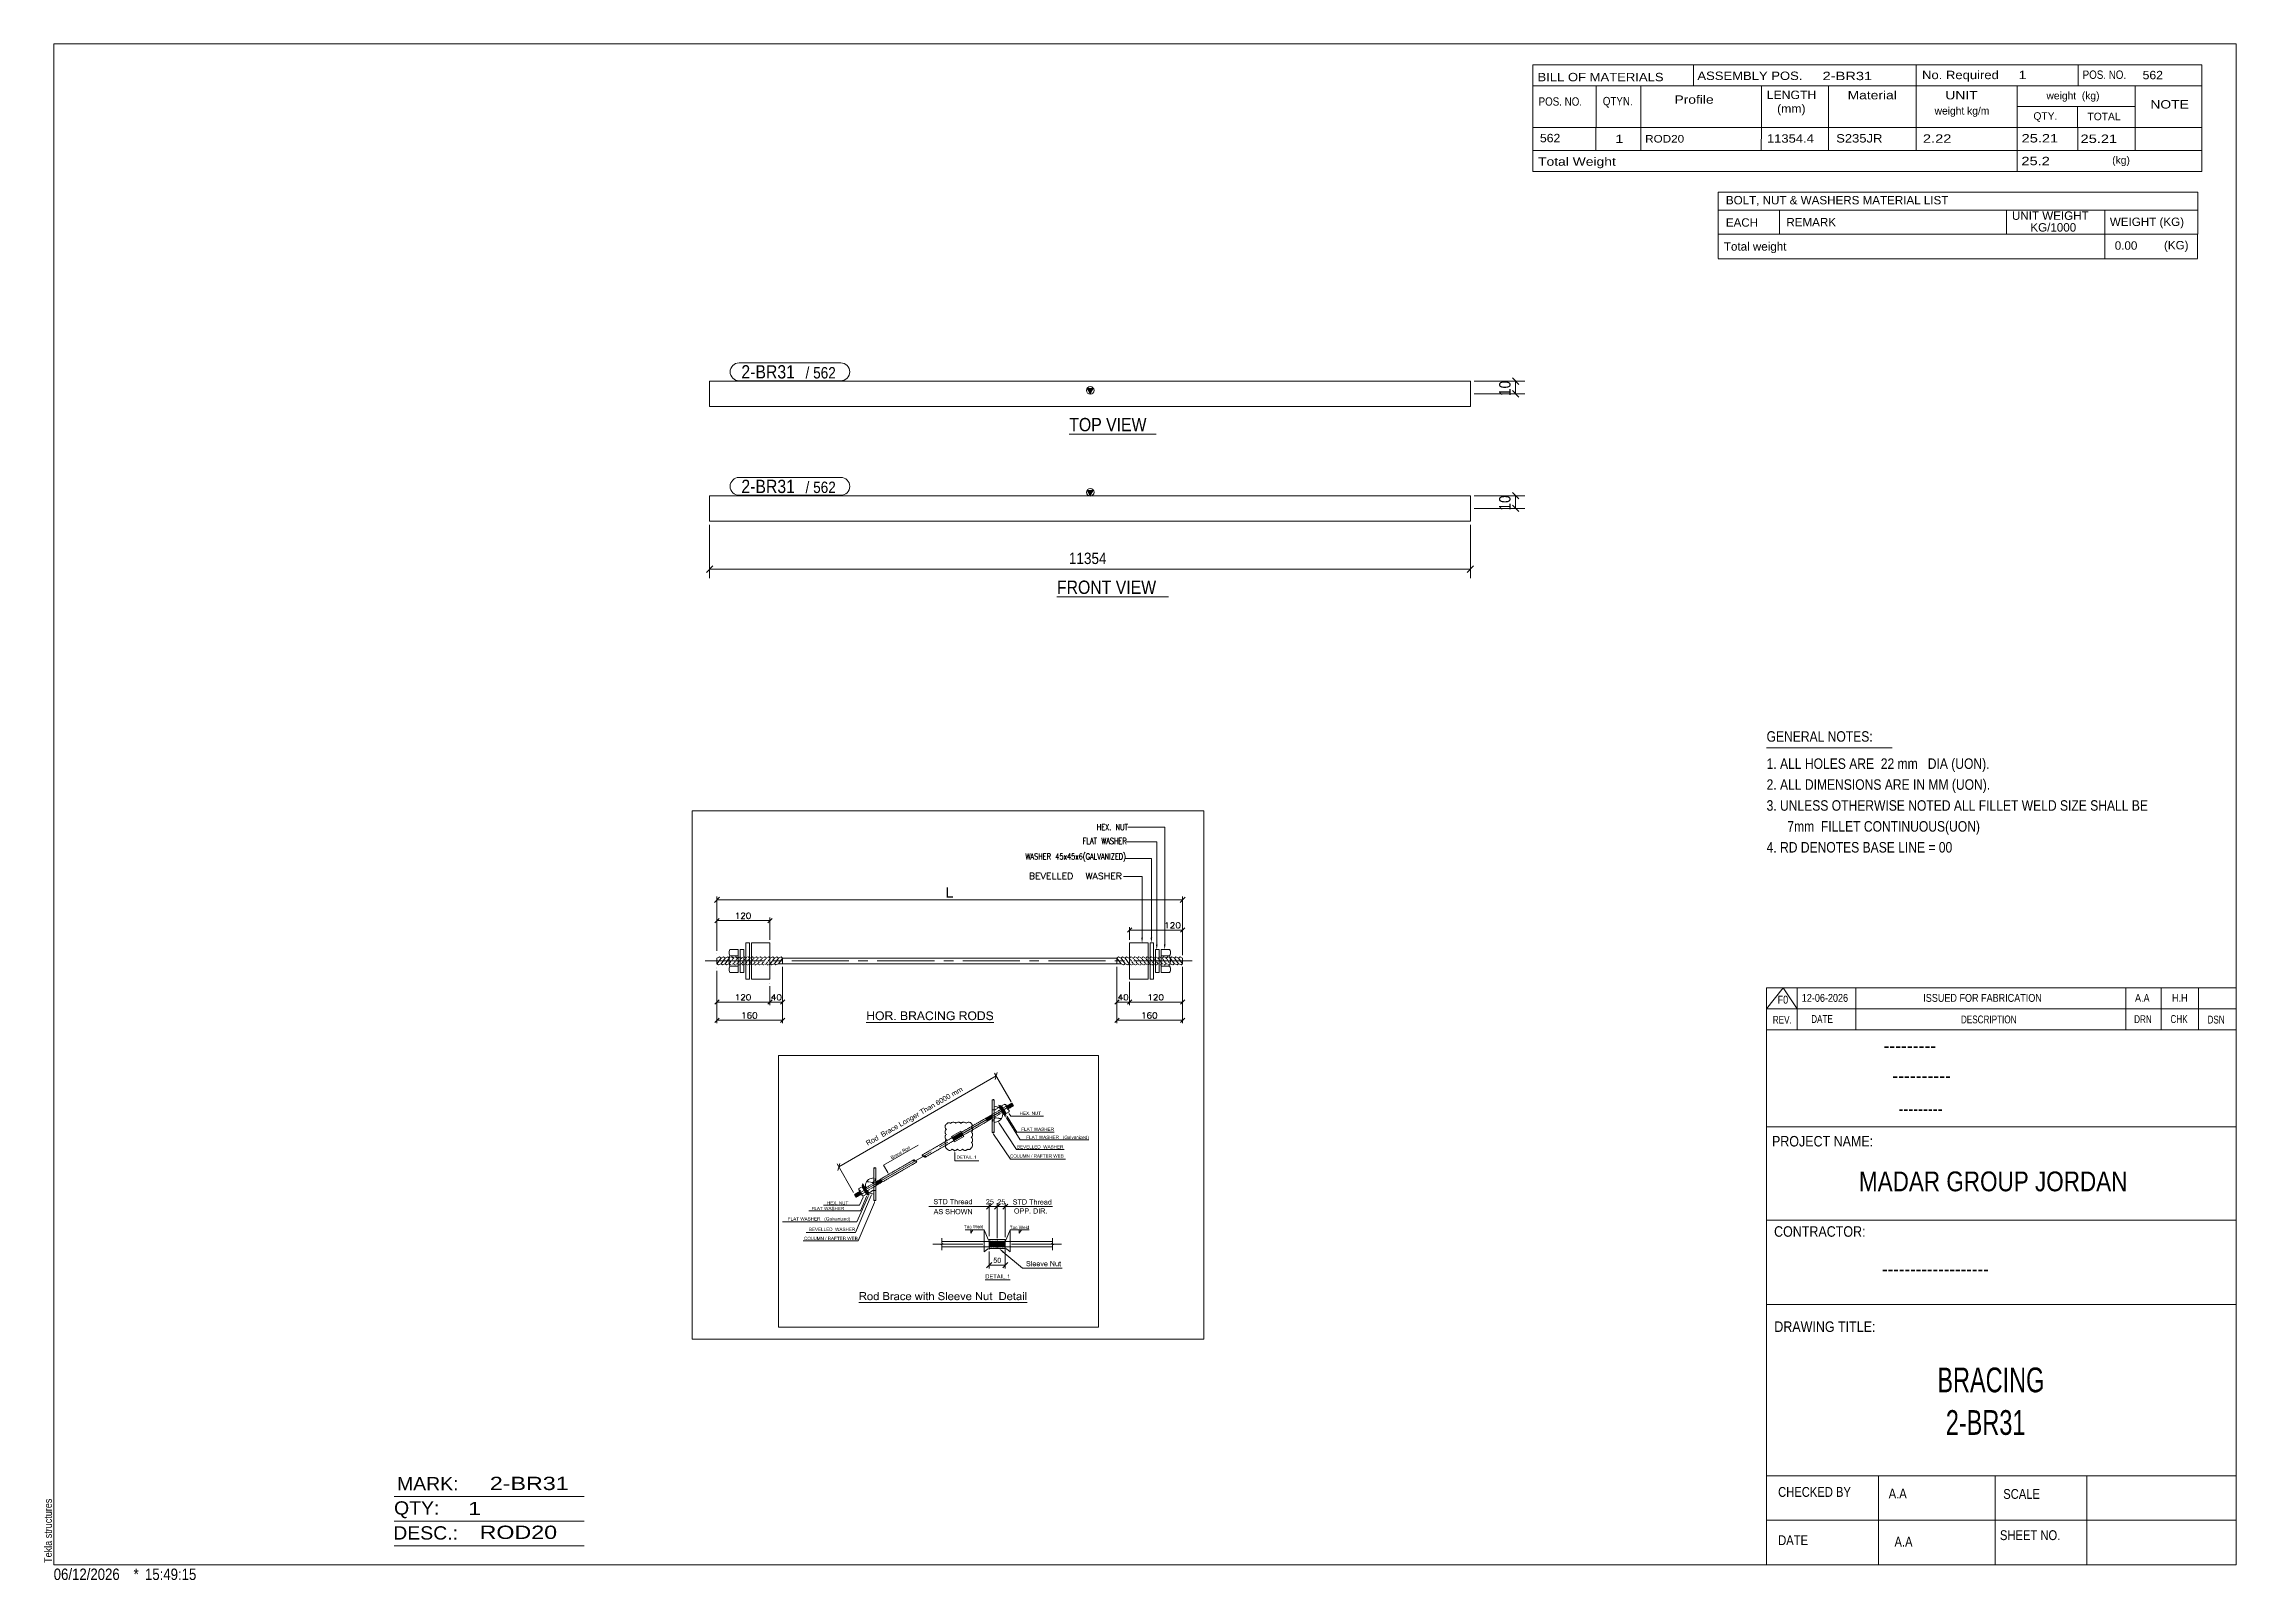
# Model space of a CAD drawing. Header units: millimetres. Extents: x 2 to 579, y 1 to 405.
import ezdxf

# ---------------------------------------------------------------- set-up
doc = ezdxf.new("R2010")
doc.units = ezdxf.units.MM
doc.linetypes.add('XKITLINE00', pattern=[0])
for name, color, linetype, lineweight in [('Dimensions', 7, 'Continuous', 0), ('DrawingSheet', 5, 'Continuous', 0), ('GraphicObject', 6, 'Continuous', 0), ('LinkedObject', 7, 'Continuous', 0), ('OtherObjectType', 7, 'Continuous', 0), ('Part', 2, 'Continuous', 0), ('PartMark', 7, 'Continuous', 0)]:
    doc.layers.add(name, color=color, linetype=linetype, lineweight=lineweight)
doc.styles.add('@ARIAL_UNICODE_MS_BOLD', font='ARIAL.TTF')
doc.styles.add('ARIAL', font='ARIAL.TTF')
doc.styles.add('ARIAL_NARROW', font='ARIALN.TTF')
doc.styles.add('COMIC_SANS_MS_BOLD', font='COMICBD.TTF')
doc.styles.add('SWIS721_EX_BT', font='ARIAL.TTF')
doc.styles.add('SWISSE', font='ARIAL.TTF')

# ---------------------------------------------------------------- blocks, each defined once
blk = doc.blocks.new('*A1')
at = {"layer": 'Part'}
blk.add_hatch(color=2, dxfattribs=at).paths.add_polyline_path([(276.8, 287.57), (278.4, 287.57), (277.6, 286.17)], flags=17)
at = {"layer": 'Part', "color": 2, "linetype": 'XKITLINE00', "lineweight": 0}
for p, q in [((177.5, 286.17), (277.5, 286.17)), ((177.5, 280.48), (177.5, 286.17)), ((277.6, 286.17), (276.8, 287.57)), ((276.8, 287.57), (278.4, 287.57)), ((278.4, 287.57), (277.6, 286.17)), ((277.6, 286.17), (377.6, 286.17)), ((377.6, 279.51), (377.6, 286.17)), ((177.5, 279.51), (177.5, 280.48)), ((277.5, 279.51), (177.5, 279.51)), ((377.6, 279.51), (277.6, 279.51))]:
    blk.add_line(p, q, dxfattribs=at)
blk.add_circle((277.6, 287.07), 1, dxfattribs=at)
blk = doc.blocks.new('*A2')
at = {"layer": 'Part'}
blk.add_hatch(color=2, dxfattribs=at).paths.add_polyline_path([(276.8, 314.36), (278.4, 314.36), (277.6, 312.96)], flags=17)
at = {"layer": 'Part', "color": 2, "linetype": 'XKITLINE00', "lineweight": 0}
for p, q in [((277.5, 316.29), (177.5, 316.29)), ((177.5, 316.29), (177.5, 309.62)), ((277.6, 312.96), (276.8, 314.36)), ((276.8, 314.36), (278.4, 314.36)), ((377.6, 316.29), (277.6, 316.29)), ((278.4, 314.36), (277.6, 312.96)), ((377.6, 316.29), (377.6, 309.62)), ((177.5, 309.62), (277.5, 309.62)), ((277.6, 309.62), (377.6, 309.62))]:
    blk.add_line(p, q, dxfattribs=at)
blk.add_circle((277.6, 313.86), 1, dxfattribs=at)
blk = doc.blocks.new('*A3')
at = {"layer": 'GraphicObject', "color": 3, "linetype": 'XKITLINE00', "lineweight": 0}
for p, q in [((307.48, 203.28), (172.92, 203.28)), ((172.92, 203.28), (172.92, 64.33)), ((307.48, 64.33), (307.48, 203.28)), ((172.92, 64.33), (307.48, 64.33))]:
    blk.add_line(p, q, dxfattribs=at)
blk = doc.blocks.new('*A4')
at = {"layer": 'LinkedObject'}
for color, points in [(7, [(240.17, 183.18), (239.82, 180.48), (239.82, 183.18)]), (7, [(240.17, 180.8), (239.82, 180.48), (240.17, 183.18)]), (7, [(239.82, 180.48), (240.17, 180.8), (241.5, 180.48)]), (7, [(241.5, 180.48), (240.17, 180.8), (241.5, 180.8)]), (1, [(291.47, 169.89), (291.24, 168.54), (291.02, 169.89)]), (1, [(293.91, 169.96), (293.69, 168.61), (293.46, 169.96)]), (1, [(295.33, 168.12), (295.1, 166.77), (294.88, 168.12)]), (1, [(297.42, 168.16), (297.19, 166.81), (296.97, 168.16)]), (7, [(219.26, 149.6), (218.96, 148.25), (218.96, 150.54)]), (7, [(219.26, 149.6), (218.96, 150.54), (219.26, 150.54)]), (7, [(220.76, 150.54), (220.45, 149.6), (220.45, 150.54)]), (7, [(220.45, 149.33), (220.45, 149.6), (220.76, 150.54)]), (7, [(220.45, 149.33), (220.76, 150.54), (220.76, 148.25)]), (7, [(221.47, 150.26), (221.16, 149.37), (221.32, 150.1)]), (7, [(221.59, 149.99), (221.16, 149.37), (221.47, 150.26)]), (7, [(221.32, 150.1), (221.16, 149.37), (221.16, 149.65)]), (7, [(221.48, 149.62), (221.16, 149.37), (221.59, 149.99)]), (7, [(222.02, 150.58), (221.47, 150.26), (221.62, 150.42)]), (7, [(222.26, 150.58), (221.47, 150.26), (222.02, 150.58)]), (7, [(222.1, 150.32), (221.47, 150.26), (222.26, 150.58)]), (7, [(221.82, 150.21), (221.47, 150.26), (222.1, 150.32)]), (7, [(221.47, 150.26), (221.82, 150.21), (221.71, 150.1)]), (7, [(221.59, 149.99), (221.47, 150.26), (221.71, 150.1)]), (7, [(222.1, 150.32), (222.26, 150.58), (222.26, 150.32)]), (7, [(222.26, 150.58), (222.37, 150.32), (222.26, 150.32)]), (7, [(222.7, 150.51), (222.26, 150.58), (222.42, 150.58)]), (7, [(222.83, 150.43), (222.26, 150.58), (222.7, 150.51)]), (7, [(222.58, 150.26), (222.26, 150.58), (222.83, 150.43)]), (7, [(222.37, 150.32), (222.26, 150.58), (222.58, 150.26)]), (7, [(222.58, 150.26), (222.83, 150.43), (222.67, 150.21)]), (7, [(222.83, 150.43), (222.76, 150.15), (222.67, 150.21)]), (7, [(222.76, 150.15), (222.83, 150.43), (222.9, 149.99)]), (7, [(223.15, 150.14), (222.83, 150.43), (222.96, 150.35)]), (7, [(223.22, 150.01), (222.83, 150.43), (223.15, 150.14)]), (7, [(222.9, 149.99), (222.83, 150.43), (223.22, 150.01)]), (7, [(222.9, 149.99), (223.22, 150.01), (222.95, 149.88)]), (7, [(223.22, 150.01), (222.99, 149.78), (222.95, 149.88)]), (7, [(222.99, 149.78), (223.22, 150.01), (223.04, 149.54)]), (7, [(223.04, 149.54), (223.22, 150.01), (223.35, 149.57)]), (7, [(223.35, 149.57), (223.22, 150.01), (223.28, 149.87)]), (7, [(224.05, 149.53), (223.75, 148.25), (223.75, 150.54)]), (7, [(223.75, 150.54), (224.05, 150.29), (224.05, 149.53)]), (7, [(224.77, 150.29), (223.75, 150.54), (224.76, 150.54)]), (7, [(224.05, 150.29), (223.75, 150.54), (224.77, 150.29)]), (7, [(224.76, 150.54), (224.9, 150.29), (224.77, 150.29)]), (7, [(225.14, 150.51), (224.76, 150.54), (224.91, 150.54)]), (7, [(225.22, 150.48), (224.76, 150.54), (225.14, 150.51)]), (7, [(225.08, 150.24), (224.76, 150.54), (225.22, 150.48)]), (7, [(224.9, 150.29), (224.76, 150.54), (225.08, 150.24)]), (7, [(225.22, 150.48), (225.14, 150.19), (225.08, 150.24)]), (7, [(225.3, 150.45), (225.14, 150.19), (225.22, 150.48)]), (7, [(225.14, 150.19), (225.3, 150.45), (225.2, 150.13)]), (7, [(225.2, 150.13), (225.3, 150.45), (225.48, 150.26)]), (7, [(225.48, 150.26), (225.26, 150), (225.2, 150.13)]), (7, [(225.23, 149.76), (225.57, 149.92), (225.41, 149.51)]), (7, [(225.26, 149.86), (225.57, 149.92), (225.23, 149.76)]), (7, [(225.52, 150.18), (225.26, 150), (225.48, 150.26)]), (7, [(225.57, 150.01), (225.26, 150), (225.52, 150.18)]), (7, [(225.57, 149.92), (225.26, 150), (225.57, 150.01)]), (7, [(225.26, 150), (225.57, 149.92), (225.26, 149.92)]), (7, [(225.57, 149.92), (225.26, 149.86), (225.26, 149.92)]), (7, [(225.48, 150.26), (225.3, 150.45), (225.43, 150.34)]), (7, [(225.41, 149.51), (225.57, 149.92), (225.49, 149.59)]), (7, [(225.49, 149.59), (225.57, 149.92), (225.57, 149.8)]), (7, [(227.81, 150.54), (228.11, 149.31), (227.81, 148.25)]), (7, [(228.11, 149.58), (228.11, 149.31), (227.81, 150.54)]), (7, [(227.81, 150.54), (228.11, 150.27), (228.11, 149.58)]), (7, [(228.57, 150.27), (227.81, 150.54), (228.67, 150.54)]), (7, [(228.11, 150.27), (227.81, 150.54), (228.57, 150.27)]), (7, [(228.57, 150.27), (228.67, 150.54), (228.69, 150.27)]), (7, [(228.67, 150.54), (228.87, 150.26), (228.69, 150.27)]), (7, [(228.8, 150.54), (228.87, 150.26), (228.67, 150.54)]), (7, [(229.01, 150.51), (228.87, 150.26), (228.8, 150.54)]), (7, [(228.87, 150.26), (229.01, 150.51), (228.92, 150.24)]), (7, [(228.92, 150.24), (229.01, 150.51), (228.97, 150.22)]), (7, [(228.97, 150.22), (229.01, 150.51), (229.09, 150.47)]), (7, [(229.09, 150.47), (229.05, 150.16), (228.97, 150.22)]), (7, [(229.17, 150.44), (229.05, 150.16), (229.09, 150.47)]), (7, [(229.29, 150.33), (229.05, 150.16), (229.17, 150.44)]), (7, [(229.34, 150.26), (229.05, 150.16), (229.29, 150.33)]), (7, [(229.05, 150.16), (229.34, 150.26), (229.07, 150.12)]), (7, [(229.34, 150.26), (229.1, 150.08), (229.07, 150.12)]), (7, [(229.1, 150.08), (229.34, 150.26), (229.13, 149.98)]), (7, [(229.1, 149.76), (229.43, 149.96), (229.35, 149.68)]), (7, [(229.13, 149.86), (229.43, 149.96), (229.1, 149.76)]), (7, [(229.13, 149.98), (229.34, 150.26), (229.43, 149.96)]), (7, [(229.43, 149.96), (229.13, 149.92), (229.13, 149.98)]), (7, [(229.13, 149.92), (229.43, 149.96), (229.13, 149.86)]), (7, [(229.43, 150.04), (229.34, 150.26), (229.38, 150.19)]), (7, [(229.43, 149.96), (229.34, 150.26), (229.43, 150.04)]), (7, [(229.35, 149.68), (229.43, 149.96), (229.39, 149.75)]), (7, [(229.39, 149.75), (229.43, 149.96), (229.43, 149.88)]), (7, [(230.26, 149.53), (229.96, 148.25), (229.96, 150.54)]), (7, [(229.96, 150.54), (230.26, 150.29), (230.26, 149.53)]), (7, [(230.98, 150.29), (229.96, 150.54), (230.97, 150.54)]), (7, [(230.26, 150.29), (229.96, 150.54), (230.98, 150.29)]), (7, [(230.97, 150.54), (231.11, 150.29), (230.98, 150.29)]), (7, [(231.35, 150.51), (230.97, 150.54), (231.12, 150.54)]), (7, [(231.43, 150.48), (230.97, 150.54), (231.35, 150.51)]), (7, [(231.29, 150.24), (230.97, 150.54), (231.43, 150.48)]), (7, [(231.11, 150.29), (230.97, 150.54), (231.29, 150.24)]), (7, [(231.43, 150.48), (231.35, 150.19), (231.29, 150.24)]), (7, [(231.51, 150.45), (231.35, 150.19), (231.43, 150.48)]), (7, [(231.35, 150.19), (231.51, 150.45), (231.41, 150.13)]), (7, [(231.41, 150.13), (231.51, 150.45), (231.69, 150.26)]), (7, [(231.69, 150.26), (231.47, 150), (231.41, 150.13)]), (7, [(231.44, 149.76), (231.78, 149.92), (231.62, 149.51)]), (7, [(231.47, 149.86), (231.78, 149.92), (231.44, 149.76)]), (7, [(231.73, 150.18), (231.47, 150), (231.69, 150.26)]), (7, [(231.78, 150.01), (231.47, 150), (231.73, 150.18)]), (7, [(231.78, 149.92), (231.47, 150), (231.78, 150.01)]), (7, [(231.47, 150), (231.78, 149.92), (231.47, 149.92)]), (7, [(231.78, 149.92), (231.47, 149.86), (231.47, 149.92)]), (7, [(231.69, 150.26), (231.51, 150.45), (231.64, 150.34)]), (7, [(231.62, 149.51), (231.78, 149.92), (231.7, 149.59)]), (7, [(231.7, 149.59), (231.78, 149.92), (231.78, 149.8)]), (7, [(232.88, 150.54), (232.91, 149.86), (232.01, 148.25)]), (7, [(232.91, 149.86), (232.88, 150.54), (232.95, 149.97)]), (7, [(232.95, 149.97), (232.88, 150.54), (233.01, 150.19)]), (7, [(233.01, 150.19), (232.88, 150.54), (233.04, 150.3)]), (7, [(233.21, 150.54), (233.04, 150.3), (232.88, 150.54)]), (7, [(233.04, 150.3), (233.21, 150.54), (233.06, 150.21)]), (7, [(233.06, 150.21), (233.21, 150.54), (233.15, 149.97)]), (7, [(233.15, 149.97), (233.21, 150.54), (233.2, 149.83)]), (7, [(233.2, 149.83), (233.21, 150.54), (233.44, 149.19)]), (7, [(233.44, 149.19), (233.21, 150.54), (233.53, 148.95)]), (7, [(233.53, 148.95), (233.21, 150.54), (234.14, 148.25)]), (7, [(234.68, 149.86), (234.37, 149.91), (234.44, 150.04)]), (7, [(234.5, 150.17), (234.84, 150.13), (234.44, 150.04)]), (7, [(234.44, 150.04), (234.84, 150.13), (234.72, 149.96)]), (7, [(234.68, 149.86), (234.44, 150.04), (234.72, 149.96)]), (7, [(234.7, 150.37), (234.84, 150.13), (234.5, 150.17)]), (7, [(234.82, 150.44), (234.84, 150.13), (234.7, 150.37)]), (7, [(234.95, 150.51), (235.24, 150.32), (234.82, 150.44)]), (7, [(234.82, 150.44), (235.24, 150.32), (235.02, 150.26)]), (7, [(234.84, 150.13), (234.82, 150.44), (234.93, 150.2)]), (7, [(234.93, 150.2), (234.82, 150.44), (235.02, 150.26)]), (7, [(235.23, 150.58), (235.24, 150.32), (234.95, 150.51)]), (7, [(235.38, 150.58), (235.24, 150.32), (235.23, 150.58)]), (7, [(235.24, 150.32), (235.38, 150.58), (235.37, 150.32)]), (7, [(235.38, 150.58), (235.49, 150.32), (235.37, 150.32)]), (7, [(235.84, 150.49), (235.38, 150.58), (235.55, 150.58)]), (7, [(235.95, 150.41), (235.38, 150.58), (235.84, 150.49)]), (7, [(235.68, 150.27), (235.38, 150.58), (235.95, 150.41)]), (7, [(235.49, 150.32), (235.38, 150.58), (235.68, 150.27)]), (7, [(235.68, 150.27), (235.95, 150.41), (235.75, 150.21)]), (7, [(235.95, 150.41), (235.83, 150.15), (235.75, 150.21)]), (7, [(235.83, 150.15), (235.95, 150.41), (235.94, 149.97)]), (7, [(235.94, 149.97), (235.95, 150.41), (236.28, 149.91)]), (7, [(235.94, 149.97), (236.28, 149.91), (235.98, 149.84)]), (7, [(236.23, 150.07), (235.95, 150.41), (236.07, 150.32)]), (7, [(236.28, 149.91), (235.95, 150.41), (236.23, 150.07)]), (7, [(237.04, 150.54), (236.74, 148.25), (236.74, 150.54)]), (7, [(237.04, 148.25), (236.74, 148.25), (237.04, 150.54)]), (7, [(237.57, 150.54), (237.86, 150.05), (237.57, 148.25)]), (7, [(237.86, 150.05), (237.57, 150.54), (237.88, 150.54)]), (7, [(237.57, 148.25), (237.86, 150.05), (237.86, 148.25)]), (7, [(237.86, 150.05), (237.88, 150.54), (239.06, 148.25)]), (7, [(239.06, 148.25), (237.88, 150.54), (239.08, 148.75)]), (7, [(239.37, 150.54), (239.08, 148.75), (239.08, 150.54)]), (7, [(239.37, 148.25), (239.08, 148.75), (239.37, 150.54)]), (7, [(239.95, 150.01), (239.81, 149.55), (239.88, 149.87)]), (7, [(240.16, 149.76), (239.81, 149.55), (239.95, 150.01)]), (7, [(240.35, 150.44), (239.95, 150.01), (240.22, 150.37)]), (7, [(240.52, 150.23), (239.95, 150.01), (240.35, 150.44)]), (7, [(240.22, 150.37), (239.95, 150.01), (240.02, 150.16)]), (7, [(240.39, 150.14), (239.95, 150.01), (240.52, 150.23)]), (7, [(240.35, 150.09), (239.95, 150.01), (240.39, 150.14)]), (7, [(240.3, 150.04), (239.95, 150.01), (240.35, 150.09)]), (7, [(240.23, 149.93), (239.95, 150.01), (240.3, 150.04)]), (7, [(239.95, 150.01), (240.23, 149.93), (240.2, 149.87)]), (7, [(240.16, 149.76), (239.95, 150.01), (240.2, 149.87)]), (7, [(240.78, 150.58), (240.35, 150.44), (240.48, 150.51)]), (7, [(240.85, 150.32), (240.35, 150.44), (240.78, 150.58)]), (7, [(240.35, 150.44), (240.59, 150.26), (240.52, 150.23)]), (7, [(240.59, 150.26), (240.35, 150.44), (240.67, 150.29)]), (7, [(240.67, 150.29), (240.35, 150.44), (240.85, 150.32)]), (7, [(240.95, 150.32), (240.78, 150.58), (240.95, 150.58)]), (7, [(240.85, 150.32), (240.78, 150.58), (240.95, 150.32)]), (7, [(240.95, 150.58), (241.04, 150.32), (240.95, 150.32)]), (7, [(241.07, 150.58), (241.04, 150.32), (240.95, 150.58)]), (7, [(241.04, 150.32), (241.07, 150.58), (241.2, 150.29)]), (7, [(241.4, 150.5), (241.07, 150.58), (241.3, 150.54)]), (7, [(241.2, 150.29), (241.07, 150.58), (241.4, 150.5)]), (7, [(241.2, 150.29), (241.4, 150.5), (241.27, 150.26)]), (7, [(241.4, 150.5), (241.34, 150.23), (241.27, 150.26)]), (7, [(241.34, 150.23), (241.4, 150.5), (241.45, 150.15)]), (7, [(241.66, 150.35), (241.4, 150.5), (241.5, 150.46)]), (7, [(241.71, 150.28), (241.4, 150.5), (241.66, 150.35)]), (7, [(241.45, 150.15), (241.4, 150.5), (241.71, 150.28)]), (7, [(241.45, 150.15), (241.71, 150.28), (241.48, 150.1)]), (7, [(241.71, 150.28), (241.52, 150.05), (241.48, 150.1)]), (7, [(241.52, 150.05), (241.71, 150.28), (241.59, 149.91)]), (7, [(241.59, 149.91), (241.71, 150.28), (241.86, 150.02)]), (7, [(241.59, 149.91), (241.86, 150.02), (241.61, 149.83)]), (7, [(241.61, 149.83), (241.86, 150.02), (241.89, 149.9)]), (7, [(241.86, 150.02), (241.71, 150.28), (241.77, 150.2)]), (7, [(243.56, 149.53), (243.26, 148.25), (243.26, 150.54)]), (7, [(243.26, 150.54), (243.56, 150.29), (243.56, 149.53)]), (7, [(244.28, 150.29), (243.26, 150.54), (244.27, 150.54)]), (7, [(243.56, 150.29), (243.26, 150.54), (244.28, 150.29)]), (7, [(244.27, 150.54), (244.41, 150.29), (244.28, 150.29)]), (7, [(244.66, 150.51), (244.27, 150.54), (244.42, 150.54)]), (7, [(244.74, 150.48), (244.27, 150.54), (244.66, 150.51)]), (7, [(244.6, 150.24), (244.27, 150.54), (244.74, 150.48)]), (7, [(244.41, 150.29), (244.27, 150.54), (244.6, 150.24)]), (7, [(244.74, 150.48), (244.66, 150.19), (244.6, 150.24)]), (7, [(244.81, 150.45), (244.66, 150.19), (244.74, 150.48)]), (7, [(244.66, 150.19), (244.81, 150.45), (244.71, 150.13)]), (7, [(244.71, 150.13), (244.81, 150.45), (244.99, 150.26)]), (7, [(244.99, 150.26), (244.77, 150), (244.71, 150.13)]), (7, [(244.74, 149.76), (245.08, 149.92), (244.93, 149.51)]), (7, [(244.77, 149.86), (245.08, 149.92), (244.74, 149.76)]), (7, [(245.04, 150.18), (244.77, 150), (244.99, 150.26)]), (7, [(245.08, 150.01), (244.77, 150), (245.04, 150.18)]), (7, [(245.08, 149.92), (244.77, 150), (245.08, 150.01)]), (7, [(244.77, 150), (245.08, 149.92), (244.77, 149.92)]), (7, [(245.08, 149.92), (244.77, 149.86), (244.77, 149.92)]), (7, [(244.99, 150.26), (244.81, 150.45), (244.94, 150.34)]), (7, [(244.93, 149.51), (245.08, 149.92), (245.01, 149.59)]), (7, [(245.01, 149.59), (245.08, 149.92), (245.08, 149.8)]), (7, [(245.77, 150.26), (245.47, 149.37), (245.62, 150.1)]), (7, [(245.89, 149.99), (245.47, 149.37), (245.77, 150.26)]), (7, [(245.62, 150.1), (245.47, 149.37), (245.47, 149.65)]), (7, [(245.78, 149.62), (245.47, 149.37), (245.89, 149.99)]), (7, [(246.32, 150.58), (245.77, 150.26), (245.92, 150.42)]), (7, [(246.56, 150.58), (245.77, 150.26), (246.32, 150.58)]), (7, [(246.4, 150.32), (245.77, 150.26), (246.56, 150.58)]), (7, [(246.12, 150.21), (245.77, 150.26), (246.4, 150.32)]), (7, [(245.77, 150.26), (246.12, 150.21), (246.01, 150.1)]), (7, [(245.89, 149.99), (245.77, 150.26), (246.01, 150.1)]), (7, [(246.4, 150.32), (246.56, 150.58), (246.56, 150.32)]), (7, [(246.56, 150.58), (246.68, 150.32), (246.56, 150.32)]), (7, [(247, 150.51), (246.56, 150.58), (246.72, 150.58)]), (7, [(247.13, 150.43), (246.56, 150.58), (247, 150.51)]), (7, [(246.88, 150.26), (246.56, 150.58), (247.13, 150.43)]), (7, [(246.68, 150.32), (246.56, 150.58), (246.88, 150.26)]), (7, [(246.88, 150.26), (247.13, 150.43), (246.97, 150.21)]), (7, [(247.13, 150.43), (247.06, 150.15), (246.97, 150.21)]), (7, [(247.06, 150.15), (247.13, 150.43), (247.2, 149.99)]), (7, [(247.45, 150.14), (247.13, 150.43), (247.26, 150.35)]), (7, [(247.52, 150.01), (247.13, 150.43), (247.45, 150.14)]), (7, [(247.2, 149.99), (247.13, 150.43), (247.52, 150.01)]), (7, [(247.2, 149.99), (247.52, 150.01), (247.25, 149.88)]), (7, [(247.52, 150.01), (247.29, 149.78), (247.25, 149.88)]), (7, [(247.29, 149.78), (247.52, 150.01), (247.34, 149.54)]), (7, [(247.34, 149.54), (247.52, 150.01), (247.65, 149.57)]), (7, [(247.65, 149.57), (247.52, 150.01), (247.59, 149.87)]), (7, [(248.04, 150.54), (248.35, 150.27), (248.04, 148.25)]), (7, [(248.83, 150.27), (248.04, 150.54), (248.83, 150.54)]), (7, [(248.35, 150.27), (248.04, 150.54), (248.83, 150.27)]), (7, [(248.04, 148.25), (248.35, 150.27), (248.35, 148.52)]), (7, [(248.83, 150.54), (248.96, 150.27), (248.83, 150.27)]), (7, [(248.96, 150.54), (248.96, 150.27), (248.83, 150.54)]), (7, [(248.96, 150.54), (249.16, 150.25), (248.96, 150.27)]), (7, [(249.17, 150.53), (249.16, 150.25), (248.96, 150.54)]), (7, [(249.24, 150.51), (249.16, 150.25), (249.17, 150.53)]), (7, [(249.24, 150.51), (249.22, 150.23), (249.16, 150.25)]), (7, [(249.22, 150.23), (249.24, 150.51), (249.3, 150.19)]), (7, [(249.5, 150.4), (249.24, 150.51), (249.34, 150.49)]), (7, [(249.57, 150.35), (249.24, 150.51), (249.5, 150.4)]), (7, [(249.44, 150.06), (249.24, 150.51), (249.57, 150.35)]), (7, [(249.3, 150.19), (249.24, 150.51), (249.44, 150.06)]), (7, [(249.57, 150.35), (249.5, 149.97), (249.44, 150.06)]), (7, [(249.66, 150.27), (249.5, 149.97), (249.57, 150.35)]), (7, [(249.8, 150.07), (249.5, 149.97), (249.66, 150.27)]), (7, [(249.5, 149.97), (249.8, 150.07), (249.56, 149.87)]), (7, [(249.56, 149.87), (249.8, 150.07), (249.84, 149.95)]), (7, [(249.84, 149.95), (249.62, 149.59), (249.56, 149.87)]), (7, [(249.89, 149.84), (249.62, 149.59), (249.84, 149.95)]), (7, [(250.43, 150.27), (250.33, 149.95), (250.38, 150.2)]), (7, [(250.69, 150.16), (250.33, 149.95), (250.43, 150.27)]), (7, [(250.38, 150.2), (250.33, 149.95), (250.33, 150.04)]), (7, [(250.62, 150.04), (250.33, 149.95), (250.69, 150.16)]), (7, [(250.33, 149.95), (250.62, 150.04), (250.62, 149.97)]), (7, [(250.62, 149.91), (250.33, 149.95), (250.62, 149.97)]), (7, [(250.33, 149.95), (250.62, 149.91), (250.33, 149.87)]), (7, [(250.48, 150.35), (250.75, 150.21), (250.43, 150.27)]), (7, [(250.43, 150.27), (250.75, 150.21), (250.69, 150.16)]), (7, [(250.62, 150.46), (250.75, 150.21), (250.48, 150.35)]), (7, [(250.81, 150.26), (250.62, 150.46), (250.72, 150.5)]), (7, [(250.75, 150.21), (250.62, 150.46), (250.81, 150.26)]), (7, [(250.81, 150.54), (251.01, 150.31), (250.72, 150.5)]), (7, [(250.72, 150.5), (251.01, 150.31), (250.81, 150.26)]), (7, [(251.02, 150.58), (251.01, 150.31), (250.81, 150.54)]), (7, [(251.14, 150.58), (251.01, 150.31), (251.02, 150.58)]), (7, [(251.01, 150.31), (251.14, 150.58), (251.15, 150.31)]), (7, [(251.14, 150.58), (251.28, 150.31), (251.15, 150.31)]), (7, [(251.49, 150.54), (251.14, 150.58), (251.26, 150.58)]), (7, [(251.58, 150.5), (251.14, 150.58), (251.49, 150.54)]), (7, [(251.48, 150.26), (251.14, 150.58), (251.58, 150.5)]), (7, [(251.28, 150.31), (251.14, 150.58), (251.48, 150.26)]), (7, [(251.58, 150.5), (251.55, 150.2), (251.48, 150.26)]), (7, [(251.68, 150.46), (251.55, 150.2), (251.58, 150.5)]), (7, [(251.55, 150.2), (251.68, 150.46), (251.61, 150.15)]), (7, [(251.61, 150.15), (251.68, 150.46), (251.88, 150.26)]), (7, [(251.88, 150.26), (251.69, 149.98), (251.61, 150.15)]), (7, [(251.88, 150.26), (251.68, 150.46), (251.83, 150.34)]), (7, [(251.94, 150.18), (251.69, 149.98), (251.88, 150.26)]), (7, [(251.99, 150), (251.69, 149.98), (251.94, 150.18)]), (7, [(252, 149.9), (251.69, 149.98), (251.99, 150)]), (7, [(251.69, 149.98), (252, 149.9), (251.7, 149.87)]), (7, [(219.26, 149.33), (218.96, 148.25), (219.26, 149.6)]), (7, [(218.96, 148.25), (219.26, 149.33), (219.26, 148.25)]), (7, [(219.26, 149.6), (220.45, 149.33), (219.26, 149.33)]), (7, [(220.45, 149.6), (220.45, 149.33), (219.26, 149.6)]), (7, [(220.45, 149.33), (220.76, 148.25), (220.45, 148.25)]), (7, [(221.16, 149.37), (221.48, 149.62), (221.48, 149.36)]), (7, [(221.16, 149.37), (221.48, 149.16), (221.16, 149.22)]), (7, [(221.48, 149.16), (221.16, 149.37), (221.48, 149.36)]), (7, [(221.16, 149.22), (221.48, 149.16), (221.23, 148.93)]), (7, [(221.23, 148.93), (221.48, 149.16), (221.3, 148.8)]), (7, [(221.3, 148.8), (221.48, 149.16), (221.59, 148.83)]), (7, [(221.59, 148.83), (221.55, 148.45), (221.3, 148.8)]), (7, [(221.3, 148.8), (221.55, 148.45), (221.36, 148.66)]), (7, [(221.7, 148.71), (221.55, 148.45), (221.59, 148.83)]), (7, [(221.55, 148.45), (221.7, 148.71), (221.68, 148.37)]), (7, [(221.68, 148.37), (221.7, 148.71), (221.81, 148.59)]), (7, [(221.81, 148.59), (222.26, 148.22), (221.68, 148.37)]), (7, [(221.68, 148.37), (222.26, 148.22), (221.81, 148.29)]), (7, [(222.09, 148.47), (222.26, 148.22), (221.81, 148.59)]), (7, [(221.81, 148.29), (222.26, 148.22), (222.1, 148.22)]), (7, [(222.26, 148.22), (222.09, 148.47), (222.26, 148.47)]), (7, [(222.26, 148.22), (222.43, 148.47), (222.41, 148.22)]), (7, [(222.43, 148.47), (222.26, 148.22), (222.26, 148.47)]), (7, [(222.41, 148.22), (222.43, 148.47), (222.68, 148.29)]), (7, [(222.81, 148.36), (222.43, 148.47), (222.71, 148.59)]), (7, [(222.68, 148.29), (222.43, 148.47), (222.81, 148.36)]), (7, [(222.82, 148.71), (222.94, 148.43), (222.71, 148.59)]), (7, [(222.71, 148.59), (222.94, 148.43), (222.81, 148.36)]), (7, [(223.21, 148.77), (222.82, 148.71), (222.93, 148.83)]), (7, [(223.14, 148.64), (222.82, 148.71), (223.21, 148.77)]), (7, [(222.94, 148.43), (222.82, 148.71), (223.14, 148.64)]), (7, [(222.93, 148.83), (223.35, 149.39), (223.21, 148.77)]), (7, [(223.04, 149.17), (223.35, 149.39), (222.93, 148.83)]), (7, [(223.04, 149.4), (223.35, 149.57), (223.35, 149.39)]), (7, [(223.04, 149.54), (223.35, 149.57), (223.04, 149.4)]), (7, [(223.35, 149.39), (223.04, 149.17), (223.04, 149.4)]), (7, [(223.21, 148.77), (223.35, 149.39), (223.28, 148.91)]), (7, [(223.28, 148.91), (223.35, 149.39), (223.35, 149.22)]), (7, [(224.05, 149.53), (224.05, 149.27), (223.75, 148.25)]), (7, [(223.75, 148.25), (224.05, 149.27), (224.05, 148.25)]), (7, [(224.4, 149.27), (224.05, 149.53), (224.7, 149.53)]), (7, [(224.05, 149.27), (224.05, 149.53), (224.4, 149.27)]), (7, [(224.4, 149.27), (224.7, 149.53), (224.46, 149.27)]), (7, [(224.46, 149.27), (224.7, 149.53), (224.54, 149.26)]), (7, [(224.54, 149.26), (224.7, 149.53), (224.57, 149.26)]), (7, [(224.57, 149.26), (224.7, 149.53), (224.6, 149.25)]), (7, [(224.6, 149.25), (224.7, 149.53), (224.67, 149.22)]), (7, [(224.67, 149.22), (224.7, 149.53), (224.8, 149.53)]), (7, [(224.67, 149.22), (224.8, 149.53), (224.71, 149.2)]), (7, [(224.8, 149.53), (224.93, 149.3), (224.71, 149.2)]), (7, [(224.71, 149.2), (224.93, 149.3), (224.74, 149.18)]), (7, [(224.93, 149.3), (224.82, 149.1), (224.74, 149.18)]), (7, [(224.96, 149.55), (224.93, 149.3), (224.8, 149.53)]), (7, [(224.99, 149.27), (224.82, 149.1), (224.93, 149.3)]), (7, [(224.82, 149.1), (224.99, 149.27), (224.86, 149.05)]), (7, [(224.86, 149.05), (224.99, 149.27), (224.9, 148.99)]), (7, [(224.9, 148.99), (224.99, 149.27), (225.11, 149.18)]), (7, [(225.11, 149.18), (225.01, 148.83), (224.9, 148.99)]), (7, [(224.93, 149.3), (224.96, 149.55), (225.09, 149.32)]), (7, [(225.02, 149.58), (225.41, 149.51), (224.96, 149.55)]), (7, [(225.34, 149.42), (224.96, 149.55), (225.41, 149.51)]), (7, [(225.09, 149.32), (224.96, 149.55), (225.34, 149.42)]), (7, [(225.11, 149.18), (224.99, 149.27), (225.08, 149.21)]), (7, [(225.18, 149.12), (225.01, 148.83), (225.11, 149.18)]), (7, [(225.3, 148.97), (225.01, 148.83), (225.18, 149.12)]), (7, [(225.01, 148.83), (225.3, 148.97), (225.08, 148.73)]), (7, [(225.08, 149.6), (225.41, 149.51), (225.02, 149.58)]), (7, [(225.41, 149.51), (225.08, 149.6), (225.17, 149.67)]), (7, [(225.08, 148.73), (225.3, 148.97), (225.36, 148.88)]), (7, [(225.08, 148.73), (225.36, 148.88), (225.38, 148.25)]), (7, [(225.2, 149.71), (225.41, 149.51), (225.17, 149.67)]), (7, [(225.23, 149.76), (225.41, 149.51), (225.2, 149.71)]), (7, [(225.38, 148.25), (225.36, 148.88), (225.76, 148.25)]), (7, [(226.41, 148.57), (226.09, 148.25), (226.09, 148.57)]), (7, [(226.41, 148.25), (226.09, 148.25), (226.41, 148.57)]), (7, [(227.81, 148.25), (228.11, 149.31), (228.11, 148.52)]), (7, [(228.11, 148.52), (228.68, 148.25), (227.81, 148.25)]), (7, [(228.64, 149.31), (228.11, 149.58), (228.61, 149.58)]), (7, [(228.11, 149.31), (228.11, 149.58), (228.64, 149.31)]), (7, [(228.68, 148.52), (228.68, 148.25), (228.11, 148.52)]), (7, [(228.75, 149.31), (228.61, 149.58), (228.71, 149.58)]), (7, [(228.64, 149.31), (228.61, 149.58), (228.75, 149.31)]), (7, [(228.68, 148.52), (228.79, 148.25), (228.68, 148.25)]), (7, [(228.75, 148.52), (228.79, 148.25), (228.68, 148.52)]), (7, [(228.85, 149.59), (229.11, 149.47), (228.71, 149.58)]), (7, [(228.71, 149.58), (229.11, 149.47), (228.75, 149.31)]), (7, [(228.75, 149.31), (229.11, 149.47), (228.92, 149.29)]), (7, [(228.86, 148.53), (228.97, 148.27), (228.75, 148.52)]), (7, [(228.75, 148.52), (228.97, 148.27), (228.79, 148.25)]), (7, [(228.9, 149.61), (229.19, 149.51), (228.85, 149.59)]), (7, [(229.11, 149.47), (228.85, 149.59), (229.19, 149.51)]), (7, [(228.89, 148.54), (228.97, 148.27), (228.86, 148.53)]), (7, [(229.05, 148.29), (228.89, 148.54), (228.94, 148.54)]), (7, [(228.97, 148.27), (228.89, 148.54), (229.05, 148.29)]), (7, [(228.95, 149.62), (229.19, 149.51), (228.9, 149.61)]), (7, [(229.11, 149.47), (228.98, 149.27), (228.92, 149.29)]), (7, [(229.03, 148.58), (229.3, 148.41), (228.94, 148.54)]), (7, [(228.94, 148.54), (229.3, 148.41), (229.05, 148.29)]), (7, [(229.04, 149.68), (229.19, 149.51), (228.95, 149.62)]), (7, [(228.98, 149.27), (229.11, 149.47), (229.03, 149.25)]), (7, [(229.03, 149.25), (229.11, 149.47), (229.12, 149.19)]), (7, [(229.06, 148.6), (229.3, 148.41), (229.03, 148.58)]), (7, [(229.35, 149.68), (229.04, 149.68), (229.1, 149.76)]), (7, [(229.31, 149.62), (229.04, 149.68), (229.35, 149.68)]), (7, [(229.19, 149.51), (229.04, 149.68), (229.31, 149.62)]), (7, [(229.05, 148.29), (229.3, 148.41), (229.12, 148.31)]), (7, [(229.3, 148.41), (229.06, 148.6), (229.1, 148.62)]), (7, [(229.16, 148.68), (229.47, 148.62), (229.1, 148.62)]), (7, [(229.1, 148.62), (229.47, 148.62), (229.3, 148.41)]), (7, [(229.37, 149.34), (229.11, 149.47), (229.21, 149.44)]), (7, [(229.12, 149.19), (229.11, 149.47), (229.37, 149.34)]), (7, [(229.12, 149.19), (229.37, 149.34), (229.16, 149.14)]), (7, [(229.12, 148.31), (229.3, 148.41), (229.25, 148.37)]), (7, [(229.16, 149.14), (229.37, 149.34), (229.19, 149.09)]), (7, [(229.18, 148.73), (229.47, 148.62), (229.16, 148.68)]), (7, [(229.47, 148.62), (229.18, 148.73), (229.2, 148.77)]), (7, [(229.19, 149.09), (229.37, 149.34), (229.42, 149.26)]), (7, [(229.42, 149.26), (229.22, 148.98), (229.19, 149.09)]), (7, [(229.2, 148.77), (229.54, 148.92), (229.47, 148.62)]), (7, [(229.22, 148.86), (229.54, 148.92), (229.2, 148.77)]), (7, [(229.48, 149.19), (229.22, 148.98), (229.42, 149.26)]), (7, [(229.54, 149.02), (229.22, 148.98), (229.48, 149.19)]), (7, [(229.54, 148.92), (229.22, 148.98), (229.54, 149.02)]), (7, [(229.22, 148.98), (229.54, 148.92), (229.22, 148.92)]), (7, [(229.54, 148.92), (229.22, 148.86), (229.22, 148.92)]), (7, [(229.3, 148.41), (229.47, 148.62), (229.35, 148.44)]), (7, [(229.35, 148.44), (229.47, 148.62), (229.43, 148.55)]), (7, [(229.47, 148.62), (229.54, 148.92), (229.5, 148.69)]), (7, [(229.5, 148.69), (229.54, 148.92), (229.54, 148.84)]), (7, [(230.26, 149.53), (230.26, 149.27), (229.96, 148.25)]), (7, [(229.96, 148.25), (230.26, 149.27), (230.26, 148.25)]), (7, [(230.61, 149.27), (230.26, 149.53), (230.91, 149.53)]), (7, [(230.26, 149.27), (230.26, 149.53), (230.61, 149.27)]), (7, [(230.61, 149.27), (230.91, 149.53), (230.67, 149.27)]), (7, [(230.67, 149.27), (230.91, 149.53), (230.75, 149.26)]), (7, [(230.75, 149.26), (230.91, 149.53), (230.78, 149.26)]), (7, [(230.78, 149.26), (230.91, 149.53), (230.81, 149.25)]), (7, [(230.81, 149.25), (230.91, 149.53), (230.88, 149.22)]), (7, [(230.88, 149.22), (230.91, 149.53), (231.01, 149.53)]), (7, [(230.88, 149.22), (231.01, 149.53), (230.91, 149.2)]), (7, [(231.01, 149.53), (231.14, 149.3), (230.91, 149.2)]), (7, [(230.91, 149.2), (231.14, 149.3), (230.95, 149.18)]), (7, [(231.14, 149.3), (231.02, 149.1), (230.95, 149.18)]), (7, [(231.17, 149.55), (231.14, 149.3), (231.01, 149.53)]), (7, [(231.2, 149.27), (231.02, 149.1), (231.14, 149.3)]), (7, [(231.02, 149.1), (231.2, 149.27), (231.07, 149.05)]), (7, [(231.07, 149.05), (231.2, 149.27), (231.11, 148.99)]), (7, [(231.11, 148.99), (231.2, 149.27), (231.32, 149.18)]), (7, [(231.32, 149.18), (231.22, 148.83), (231.11, 148.99)]), (7, [(231.14, 149.3), (231.17, 149.55), (231.3, 149.32)]), (7, [(231.23, 149.58), (231.62, 149.51), (231.17, 149.55)]), (7, [(231.54, 149.42), (231.17, 149.55), (231.62, 149.51)]), (7, [(231.3, 149.32), (231.17, 149.55), (231.54, 149.42)]), (7, [(231.32, 149.18), (231.2, 149.27), (231.29, 149.21)]), (7, [(231.39, 149.12), (231.22, 148.83), (231.32, 149.18)]), (7, [(231.51, 148.97), (231.22, 148.83), (231.39, 149.12)]), (7, [(231.22, 148.83), (231.51, 148.97), (231.29, 148.73)]), (7, [(231.29, 149.6), (231.62, 149.51), (231.23, 149.58)]), (7, [(231.62, 149.51), (231.29, 149.6), (231.38, 149.67)]), (7, [(231.29, 148.73), (231.51, 148.97), (231.57, 148.88)]), (7, [(231.29, 148.73), (231.57, 148.88), (231.59, 148.25)]), (7, [(231.41, 149.71), (231.62, 149.51), (231.38, 149.67)]), (7, [(231.44, 149.76), (231.62, 149.51), (231.41, 149.71)]), (7, [(231.59, 148.25), (231.57, 148.88), (231.97, 148.25)]), (7, [(232.01, 148.25), (232.91, 149.86), (232.66, 149.19)]), (7, [(232.58, 148.95), (232.01, 148.25), (232.66, 149.19)]), (7, [(232.01, 148.25), (232.58, 148.95), (232.33, 148.25)]), (7, [(232.66, 149.19), (233.53, 148.95), (232.58, 148.95)]), (7, [(233.44, 149.19), (233.53, 148.95), (232.66, 149.19)]), (7, [(233.53, 148.95), (234.14, 148.25), (233.8, 148.25)]), (7, [(234.65, 149.75), (234.3, 149.59), (234.37, 149.91)]), (7, [(234.61, 149.53), (234.3, 149.59), (234.65, 149.75)]), (7, [(234.3, 149.59), (234.61, 149.53), (234.3, 149.42)]), (7, [(234.3, 149.42), (234.61, 149.53), (234.61, 149.42)]), (7, [(234.61, 149.42), (234.3, 149.25), (234.3, 149.42)]), (7, [(234.61, 149.27), (234.3, 149.25), (234.61, 149.42)]), (7, [(234.61, 149.27), (234.42, 148.8), (234.3, 149.25)]), (7, [(234.3, 149.25), (234.42, 148.8), (234.36, 148.95)]), (7, [(234.65, 149.75), (234.37, 149.91), (234.68, 149.86)]), (7, [(234.65, 149.02), (234.42, 148.8), (234.61, 149.27)]), (7, [(234.42, 148.8), (234.65, 149.02), (234.69, 148.91)]), (7, [(234.74, 148.8), (234.42, 148.8), (234.69, 148.91)]), (7, [(234.42, 148.8), (234.77, 148.37), (234.48, 148.66)]), (7, [(234.74, 148.8), (234.77, 148.37), (234.42, 148.8)]), (7, [(234.48, 148.66), (234.77, 148.37), (234.66, 148.44)]), (7, [(234.87, 148.64), (234.77, 148.37), (234.74, 148.8)]), (7, [(234.77, 148.37), (234.87, 148.64), (234.96, 148.58)]), (7, [(235.05, 148.53), (234.77, 148.37), (234.96, 148.58)]), (7, [(235.05, 148.53), (235.37, 148.22), (234.77, 148.37)]), (7, [(234.77, 148.37), (235.37, 148.22), (234.89, 148.29)]), (7, [(234.89, 148.29), (235.37, 148.22), (235.19, 148.22)]), (7, [(235.24, 148.47), (235.37, 148.22), (235.05, 148.53)]), (7, [(235.37, 148.22), (235.24, 148.47), (235.35, 148.47)]), (7, [(235.47, 148.47), (235.37, 148.22), (235.35, 148.47)]), (7, [(235.47, 148.47), (235.98, 148.41), (235.37, 148.22)]), (7, [(235.37, 148.22), (235.98, 148.41), (235.55, 148.22)]), (7, [(235.69, 148.55), (235.98, 148.41), (235.47, 148.47)]), (7, [(235.55, 148.22), (235.98, 148.41), (235.85, 148.31)]), (7, [(235.98, 148.41), (235.69, 148.55), (235.78, 148.62)]), (7, [(235.87, 148.69), (235.98, 148.41), (235.78, 148.62)]), (7, [(235.87, 148.69), (236.32, 148.98), (235.98, 148.41)]), (7, [(235.99, 148.91), (236.32, 148.98), (235.87, 148.69)]), (7, [(235.98, 148.41), (236.32, 148.98), (236.1, 148.51)]), (7, [(236.32, 148.98), (235.99, 148.91), (236.02, 149.06)]), (7, [(236.1, 148.51), (236.32, 148.98), (236.27, 148.79)]), (7, [(239.08, 148.75), (239.37, 148.25), (239.06, 148.25)]), (7, [(240.12, 149.53), (239.81, 149.55), (240.16, 149.76)]), (7, [(239.81, 149.55), (240.12, 149.53), (239.81, 149.39)]), (7, [(239.81, 149.39), (240.12, 149.53), (240.12, 149.41)]), (7, [(240.12, 149.25), (239.81, 149.39), (240.12, 149.41)]), (7, [(239.81, 149.39), (239.95, 148.78), (239.81, 149.22)]), (7, [(240.12, 149.25), (239.95, 148.78), (239.81, 149.39)]), (7, [(239.81, 149.22), (239.95, 148.78), (239.88, 148.91)]), (7, [(240.17, 149), (239.95, 148.78), (240.12, 149.25)]), (7, [(239.95, 148.78), (240.17, 149), (240.22, 148.89)]), (7, [(240.27, 148.79), (239.95, 148.78), (240.22, 148.89)]), (7, [(240.27, 148.79), (240.36, 148.36), (239.95, 148.78)]), (7, [(239.95, 148.78), (240.36, 148.36), (240.02, 148.64)]), (7, [(240.02, 148.64), (240.36, 148.36), (240.22, 148.43)]), (7, [(240.43, 148.64), (240.36, 148.36), (240.27, 148.79)]), (7, [(240.36, 148.36), (240.43, 148.64), (240.53, 148.59)]), (7, [(240.63, 148.54), (240.36, 148.36), (240.53, 148.59)]), (7, [(240.63, 148.54), (240.97, 148.22), (240.36, 148.36)]), (7, [(240.36, 148.36), (240.97, 148.22), (240.5, 148.29)]), (7, [(240.5, 148.29), (240.97, 148.22), (240.81, 148.22)]), (7, [(240.84, 148.49), (240.97, 148.22), (240.63, 148.54)]), (7, [(240.97, 148.22), (240.84, 148.49), (240.96, 148.49)]), (7, [(240.95, 149.42), (241.62, 149.15), (240.95, 149.15)]), (7, [(241.92, 149.42), (241.62, 149.15), (240.95, 149.42)]), (7, [(240.96, 148.49), (241.1, 148.22), (240.97, 148.22)]), (7, [(241.05, 148.49), (241.1, 148.22), (240.96, 148.49)]), (7, [(241.25, 148.53), (241.34, 148.26), (241.05, 148.49)]), (7, [(241.05, 148.49), (241.34, 148.26), (241.1, 148.22)]), (7, [(241.46, 148.31), (241.25, 148.53), (241.34, 148.56)]), (7, [(241.34, 148.26), (241.25, 148.53), (241.46, 148.31)]), (7, [(241.43, 148.6), (241.58, 148.35), (241.34, 148.56)]), (7, [(241.34, 148.56), (241.58, 148.35), (241.46, 148.31)]), (7, [(241.58, 148.68), (241.92, 148.57), (241.43, 148.6)]), (7, [(241.43, 148.6), (241.92, 148.57), (241.58, 148.35)]), (7, [(241.62, 148.73), (241.92, 148.57), (241.58, 148.68)]), (7, [(241.58, 148.35), (241.92, 148.57), (241.81, 148.48)]), (7, [(241.62, 148.73), (241.92, 149.42), (241.92, 148.57)]), (7, [(241.62, 149.15), (241.92, 149.42), (241.62, 148.73)]), (7, [(243.56, 149.53), (243.56, 149.27), (243.26, 148.25)]), (7, [(243.26, 148.25), (243.56, 149.27), (243.56, 148.25)]), (7, [(243.91, 149.27), (243.56, 149.53), (244.21, 149.53)]), (7, [(243.56, 149.27), (243.56, 149.53), (243.91, 149.27)]), (7, [(243.91, 149.27), (244.21, 149.53), (243.97, 149.27)]), (7, [(243.97, 149.27), (244.21, 149.53), (244.05, 149.26)]), (7, [(244.05, 149.26), (244.21, 149.53), (244.08, 149.26)]), (7, [(244.08, 149.26), (244.21, 149.53), (244.11, 149.25)]), (7, [(244.11, 149.25), (244.21, 149.53), (244.18, 149.22)]), (7, [(244.18, 149.22), (244.21, 149.53), (244.31, 149.53)]), (7, [(244.18, 149.22), (244.31, 149.53), (244.22, 149.2)]), (7, [(244.31, 149.53), (244.44, 149.3), (244.22, 149.2)]), (7, [(244.22, 149.2), (244.44, 149.3), (244.25, 149.18)]), (7, [(244.44, 149.3), (244.33, 149.1), (244.25, 149.18)]), (7, [(244.48, 149.55), (244.44, 149.3), (244.31, 149.53)]), (7, [(244.5, 149.27), (244.33, 149.1), (244.44, 149.3)]), (7, [(244.33, 149.1), (244.5, 149.27), (244.37, 149.05)]), (7, [(244.37, 149.05), (244.5, 149.27), (244.41, 148.99)]), (7, [(244.41, 148.99), (244.5, 149.27), (244.62, 149.18)]), (7, [(244.62, 149.18), (244.52, 148.83), (244.41, 148.99)]), (7, [(244.44, 149.3), (244.48, 149.55), (244.61, 149.32)]), (7, [(244.53, 149.58), (244.93, 149.51), (244.48, 149.55)]), (7, [(244.85, 149.42), (244.48, 149.55), (244.93, 149.51)]), (7, [(244.61, 149.32), (244.48, 149.55), (244.85, 149.42)]), (7, [(244.62, 149.18), (244.5, 149.27), (244.59, 149.21)]), (7, [(244.69, 149.12), (244.52, 148.83), (244.62, 149.18)]), (7, [(244.81, 148.97), (244.52, 148.83), (244.69, 149.12)]), (7, [(244.52, 148.83), (244.81, 148.97), (244.59, 148.73)]), (7, [(244.59, 149.6), (244.93, 149.51), (244.53, 149.58)]), (7, [(244.93, 149.51), (244.59, 149.6), (244.68, 149.67)]), (7, [(244.59, 148.73), (244.81, 148.97), (244.87, 148.88)]), (7, [(244.59, 148.73), (244.87, 148.88), (244.89, 148.25)]), (7, [(244.71, 149.71), (244.93, 149.51), (244.68, 149.67)]), (7, [(244.74, 149.76), (244.93, 149.51), (244.71, 149.71)]), (7, [(244.89, 148.25), (244.87, 148.88), (245.27, 148.25)]), (7, [(245.47, 149.37), (245.78, 149.62), (245.78, 149.36)]), (7, [(245.47, 149.37), (245.78, 149.16), (245.47, 149.22)]), (7, [(245.78, 149.16), (245.47, 149.37), (245.78, 149.36)]), (7, [(245.47, 149.22), (245.78, 149.16), (245.53, 148.93)]), (7, [(245.53, 148.93), (245.78, 149.16), (245.6, 148.8)]), (7, [(245.6, 148.8), (245.78, 149.16), (245.89, 148.83)]), (7, [(245.89, 148.83), (245.85, 148.45), (245.6, 148.8)]), (7, [(245.6, 148.8), (245.85, 148.45), (245.66, 148.66)]), (7, [(246, 148.71), (245.85, 148.45), (245.89, 148.83)]), (7, [(245.85, 148.45), (246, 148.71), (245.98, 148.37)]), (7, [(245.98, 148.37), (246, 148.71), (246.11, 148.59)]), (7, [(246.11, 148.59), (246.56, 148.22), (245.98, 148.37)]), (7, [(245.98, 148.37), (246.56, 148.22), (246.11, 148.29)]), (7, [(246.39, 148.47), (246.56, 148.22), (246.11, 148.59)]), (7, [(246.11, 148.29), (246.56, 148.22), (246.4, 148.22)]), (7, [(246.56, 148.22), (246.39, 148.47), (246.56, 148.47)]), (7, [(246.56, 148.22), (246.73, 148.47), (246.71, 148.22)]), (7, [(246.73, 148.47), (246.56, 148.22), (246.56, 148.47)]), (7, [(246.71, 148.22), (246.73, 148.47), (246.99, 148.29)]), (7, [(247.11, 148.36), (246.73, 148.47), (247.01, 148.59)]), (7, [(246.99, 148.29), (246.73, 148.47), (247.11, 148.36)]), (7, [(247.12, 148.71), (247.24, 148.43), (247.01, 148.59)]), (7, [(247.01, 148.59), (247.24, 148.43), (247.11, 148.36)]), (7, [(247.51, 148.77), (247.12, 148.71), (247.23, 148.83)]), (7, [(247.44, 148.64), (247.12, 148.71), (247.51, 148.77)]), (7, [(247.24, 148.43), (247.12, 148.71), (247.44, 148.64)]), (7, [(247.23, 148.83), (247.65, 149.39), (247.51, 148.77)]), (7, [(247.34, 149.17), (247.65, 149.39), (247.23, 148.83)]), (7, [(247.34, 149.4), (247.65, 149.57), (247.65, 149.39)]), (7, [(247.34, 149.54), (247.65, 149.57), (247.34, 149.4)]), (7, [(247.65, 149.39), (247.34, 149.17), (247.34, 149.4)]), (7, [(247.51, 148.77), (247.65, 149.39), (247.58, 148.91)]), (7, [(247.58, 148.91), (247.65, 149.39), (247.65, 149.22)]), (7, [(248.35, 148.52), (248.87, 148.25), (248.04, 148.25)]), (7, [(248.83, 148.52), (248.87, 148.25), (248.35, 148.52)]), (7, [(248.83, 148.52), (248.97, 148.25), (248.87, 148.25)]), (7, [(248.95, 148.52), (248.97, 148.25), (248.83, 148.52)]), (7, [(249.23, 148.29), (248.95, 148.52), (249.12, 148.55)]), (7, [(249.15, 148.27), (248.95, 148.52), (249.23, 148.29)]), (7, [(248.97, 148.25), (248.95, 148.52), (249.15, 148.27)]), (7, [(249.19, 148.57), (249.23, 148.29), (249.12, 148.55)]), (7, [(249.25, 148.59), (249.23, 148.29), (249.19, 148.57)]), (7, [(249.23, 148.29), (249.25, 148.59), (249.31, 148.31)]), (7, [(249.51, 148.41), (249.25, 148.59), (249.36, 148.65)]), (7, [(249.45, 148.37), (249.25, 148.59), (249.51, 148.41)]), (7, [(249.31, 148.31), (249.25, 148.59), (249.45, 148.37)]), (7, [(249.39, 148.69), (249.56, 148.45), (249.36, 148.65)]), (7, [(249.36, 148.65), (249.56, 148.45), (249.51, 148.41)]), (7, [(249.72, 148.62), (249.39, 148.69), (249.45, 148.74)]), (7, [(249.67, 148.55), (249.39, 148.69), (249.72, 148.62)]), (7, [(249.56, 148.45), (249.39, 148.69), (249.67, 148.55)]), (7, [(249.53, 148.88), (249.72, 148.62), (249.45, 148.74)]), (7, [(249.87, 148.95), (249.53, 148.88), (249.59, 149.07)]), (7, [(249.84, 148.85), (249.53, 148.88), (249.87, 148.95)]), (7, [(249.76, 148.68), (249.53, 148.88), (249.84, 148.85)]), (7, [(249.72, 148.62), (249.53, 148.88), (249.76, 148.68)]), (7, [(249.62, 149.29), (249.93, 149.28), (249.59, 149.07)]), (7, [(249.59, 149.07), (249.93, 149.28), (249.87, 148.95)]), (7, [(249.93, 149.56), (249.62, 149.59), (249.89, 149.84)]), (7, [(249.93, 149.41), (249.62, 149.59), (249.93, 149.56)]), (7, [(249.62, 149.59), (249.93, 149.41), (249.62, 149.42)]), (7, [(249.93, 149.41), (249.62, 149.29), (249.62, 149.42)]), (7, [(249.93, 149.28), (249.62, 149.29), (249.93, 149.41)]), (7, [(249.87, 148.95), (249.93, 149.28), (249.9, 149.05)]), (7, [(250.54, 148.93), (250.25, 148.99), (250.53, 149.01)]), (7, [(250.25, 148.99), (250.37, 148.58), (250.25, 148.87)]), (7, [(250.54, 148.93), (250.37, 148.58), (250.25, 148.99)]), (7, [(250.25, 148.87), (250.37, 148.58), (250.31, 148.67)]), (7, [(250.33, 149.87), (250.62, 149.91), (250.37, 149.73)]), (7, [(250.37, 149.73), (250.62, 149.91), (250.41, 149.66)]), (7, [(250.59, 148.79), (250.37, 148.58), (250.54, 148.93)]), (7, [(250.37, 148.58), (250.59, 148.79), (250.43, 148.49)]), (7, [(250.41, 149.66), (250.62, 149.91), (250.67, 149.81)]), (7, [(250.67, 149.81), (250.57, 149.49), (250.41, 149.66)]), (7, [(250.41, 149.66), (250.57, 149.49), (250.45, 149.6)]), (7, [(250.43, 148.49), (250.59, 148.79), (250.6, 148.35)]), (7, [(250.71, 149.77), (250.57, 149.49), (250.67, 149.81)]), (7, [(250.57, 149.49), (250.71, 149.77), (250.66, 149.45)]), (7, [(250.63, 148.73), (250.6, 148.35), (250.59, 148.79)]), (7, [(250.66, 148.68), (250.6, 148.35), (250.63, 148.73)]), (7, [(250.66, 148.68), (250.7, 148.31), (250.6, 148.35)]), (7, [(250.66, 149.45), (250.71, 149.77), (250.76, 149.73)]), (7, [(250.66, 149.45), (250.76, 149.73), (250.72, 149.42)]), (7, [(250.78, 148.59), (250.7, 148.31), (250.66, 148.68)]), (7, [(250.7, 148.31), (250.78, 148.59), (250.81, 148.26)]), (7, [(250.72, 149.42), (250.76, 149.73), (250.94, 149.35)]), (7, [(250.94, 149.35), (250.76, 149.73), (250.98, 149.65)]), (7, [(250.86, 148.55), (250.81, 148.26), (250.78, 148.59)]), (7, [(250.93, 148.52), (250.81, 148.26), (250.86, 148.55)]), (7, [(250.93, 148.52), (251.07, 148.22), (250.81, 148.26)]), (7, [(251.11, 148.49), (251.07, 148.22), (250.93, 148.52)]), (7, [(250.94, 149.35), (250.98, 149.65), (251.1, 149.31)]), (7, [(251.1, 149.31), (250.98, 149.65), (251.17, 149.6)]), (7, [(251.11, 148.49), (251.22, 148.22), (251.07, 148.22)]), (7, [(251.1, 149.31), (251.17, 149.6), (251.25, 149.27)]), (7, [(251.21, 148.49), (251.22, 148.22), (251.11, 148.49)]), (7, [(251.25, 149.27), (251.17, 149.6), (251.35, 149.56)]), (7, [(251.21, 148.49), (251.34, 148.22), (251.22, 148.22)]), (7, [(251.29, 148.49), (251.34, 148.22), (251.21, 148.49)]), (7, [(251.25, 149.27), (251.35, 149.56), (251.46, 149.22)]), (7, [(251.45, 148.51), (251.66, 148.31), (251.29, 148.49)]), (7, [(251.29, 148.49), (251.66, 148.31), (251.34, 148.22)]), (7, [(251.34, 148.22), (251.66, 148.31), (251.56, 148.26)]), (7, [(251.46, 149.22), (251.35, 149.56), (251.5, 149.2)]), (7, [(251.5, 149.2), (251.35, 149.56), (251.58, 149.17)]), (7, [(251.6, 149.49), (251.58, 149.17), (251.35, 149.56)]), (7, [(251.51, 148.54), (251.91, 148.48), (251.45, 148.51)]), (7, [(251.76, 148.35), (251.45, 148.51), (251.91, 148.48)]), (7, [(251.66, 148.31), (251.45, 148.51), (251.76, 148.35)]), (7, [(251.58, 148.56), (251.91, 148.48), (251.51, 148.54)]), (7, [(251.67, 149.46), (251.58, 149.17), (251.6, 149.49)]), (7, [(251.58, 149.17), (251.67, 149.46), (251.68, 149.1)]), (7, [(251.68, 148.63), (251.96, 148.56), (251.58, 148.56)]), (7, [(251.58, 148.56), (251.96, 148.56), (251.91, 148.48)]), (7, [(251.68, 149.1), (251.67, 149.46), (251.77, 149.41)]), (7, [(251.68, 149.1), (251.77, 149.41), (251.71, 149.06)]), (7, [(251.71, 148.68), (252.01, 148.64), (251.68, 148.63)]), (7, [(251.96, 148.56), (251.68, 148.63), (252.01, 148.64)]), (7, [(251.71, 149.06), (251.77, 149.41), (251.74, 149.02)]), (7, [(251.74, 148.72), (252.01, 148.64), (251.71, 148.68)]), (7, [(251.77, 149.41), (251.97, 149.23), (251.74, 149.02)]), (7, [(251.74, 149.02), (251.97, 149.23), (251.77, 148.93)]), (7, [(251.74, 148.72), (252.06, 148.9), (252.01, 148.64)]), (7, [(251.77, 148.82), (252.06, 148.9), (251.74, 148.72)]), (7, [(251.97, 149.23), (251.77, 149.41), (251.92, 149.3)]), (7, [(251.77, 148.93), (251.97, 149.23), (252.02, 149.15)]), (7, [(251.77, 148.93), (252.02, 149.15), (251.77, 148.87)]), (7, [(251.77, 148.87), (252.02, 149.15), (251.77, 148.82)]), (7, [(252.02, 149.15), (252.06, 148.9), (251.77, 148.82)]), (7, [(252.01, 148.64), (252.06, 148.9), (252.06, 148.81)]), (7, [(252.06, 148.9), (252.02, 149.15), (252.06, 148.99)]), (7, [(237.16, 126.94), (236.99, 126.8), (237, 126.91)]), (7, [(237.15, 126.84), (236.99, 126.8), (237.16, 126.94)]), (7, [(237.22, 127.21), (237, 126.91), (237.13, 127.16)]), (7, [(237.25, 127.07), (237, 126.91), (237.22, 127.21)]), (7, [(237.13, 127.16), (237, 126.91), (237.02, 127.01)]), (7, [(237.2, 127.02), (237, 126.91), (237.25, 127.07)]), (7, [(237.18, 126.98), (237, 126.91), (237.2, 127.02)]), (7, [(237, 126.91), (237.18, 126.98), (237.16, 126.94)]), (7, [(237.42, 127.28), (237.22, 127.21), (237.29, 127.25)]), (7, [(237.49, 127.27), (237.22, 127.21), (237.42, 127.28)]), (7, [(237.41, 127.13), (237.22, 127.21), (237.49, 127.27)]), (7, [(237.22, 127.21), (237.32, 127.12), (237.28, 127.09)]), (7, [(237.32, 127.12), (237.22, 127.21), (237.41, 127.13)]), (7, [(237.25, 127.07), (237.22, 127.21), (237.28, 127.09)]), (7, [(237.41, 127.13), (237.49, 127.27), (237.46, 127.11)]), (7, [(237.49, 127.27), (237.49, 127.1), (237.46, 127.11)]), (7, [(237.67, 127.18), (237.49, 127.27), (237.56, 127.25)]), (7, [(237.55, 127.06), (237.49, 127.27), (237.67, 127.18)]), (7, [(237.49, 127.1), (237.49, 127.27), (237.55, 127.06)]), (7, [(237.69, 126.86), (237.66, 126.7), (237.54, 126.84)]), (7, [(237.55, 127.06), (237.67, 127.18), (237.58, 127.02)]), (7, [(237.58, 127.02), (237.67, 127.18), (237.72, 127.11)]), (7, [(237.77, 126.84), (237.66, 126.7), (237.69, 126.86)]), (7, [(237.9, 127.47), (238.05, 127.42), (237.89, 127.34)]), (7, [(237.89, 127.34), (238.05, 127.42), (237.91, 127.26)]), (7, [(238.06, 127.48), (237.9, 127.47), (237.92, 127.53)]), (7, [(238.05, 127.42), (237.9, 127.47), (238.06, 127.48)]), (7, [(237.91, 127.26), (238.05, 127.42), (238.05, 127.35)]), (7, [(238.05, 127.35), (238, 127.01), (237.91, 127.26)]), (7, [(237.91, 127.26), (238, 127.01), (237.92, 127.19)]), (7, [(237.95, 127.59), (238.11, 127.57), (237.92, 127.53)]), (7, [(237.92, 127.53), (238.11, 127.57), (238.06, 127.48)]), (7, [(238.03, 127.68), (238.11, 127.57), (237.95, 127.59)]), (7, [(238.12, 127.13), (238, 127.01), (238.05, 127.35)]), (7, [(238, 127.01), (238.12, 127.13), (238.06, 126.9)]), (7, [(238.1, 127.72), (238.11, 127.57), (238.03, 127.68)]), (7, [(238.06, 126.9), (238.12, 127.13), (238.21, 126.99)]), (7, [(238.21, 126.99), (238.16, 126.74), (238.06, 126.9)]), (7, [(238.24, 127.78), (238.1, 127.72), (238.14, 127.75)]), (7, [(238.28, 127.78), (238.1, 127.72), (238.24, 127.78)]), (7, [(238.32, 127.63), (238.1, 127.72), (238.28, 127.78)]), (7, [(238.1, 127.72), (238.21, 127.63), (238.16, 127.6)]), (7, [(238.21, 127.63), (238.1, 127.72), (238.32, 127.63)]), (7, [(238.11, 127.57), (238.1, 127.72), (238.16, 127.6)]), (7, [(238.29, 126.84), (238.16, 126.74), (238.21, 126.99)]), (7, [(238.28, 127.78), (238.39, 127.6), (238.32, 127.63)]), (7, [(238.33, 127.78), (238.39, 127.6), (238.28, 127.78)]), (7, [(238.42, 127.76), (238.39, 127.6), (238.33, 127.78)]), (7, [(238.46, 127.74), (238.39, 127.6), (238.42, 127.76)]), (7, [(238.46, 127.74), (238.45, 127.57), (238.39, 127.6)]), (7, [(238.51, 127.71), (238.45, 127.57), (238.46, 127.74)]), (7, [(238.59, 127.65), (238.45, 127.57), (238.51, 127.71)]), (7, [(238.63, 127.6), (238.45, 127.57), (238.59, 127.65)]), (7, [(238.63, 127.6), (238.59, 127.4), (238.45, 127.57)]), (7, [(238.68, 127.56), (238.59, 127.4), (238.63, 127.6)]), (7, [(238.77, 127.43), (238.59, 127.4), (238.68, 127.56)]), (7, [(238.77, 127.43), (238.67, 127.26), (238.59, 127.4)]), (7, [(238.82, 127.34), (238.67, 127.26), (238.77, 127.43)]), (7, [(238.82, 127.34), (238.76, 127.11), (238.67, 127.26)]), (7, [(238.88, 127.24), (238.76, 127.11), (238.82, 127.34)]), (7, [(238.76, 127.11), (238.88, 127.24), (238.83, 126.9)]), (7, [(238.81, 127.99), (238.96, 127.95), (238.8, 127.86)]), (7, [(238.8, 127.86), (238.96, 127.95), (238.82, 127.78)]), (7, [(238.97, 128.01), (238.81, 127.99), (238.83, 128.05)]), (7, [(238.96, 127.95), (238.81, 127.99), (238.97, 128.01)]), (7, [(238.82, 127.78), (238.96, 127.95), (238.95, 127.87)]), (7, [(238.95, 127.87), (238.91, 127.53), (238.82, 127.78)]), (7, [(238.82, 127.78), (238.91, 127.53), (238.83, 127.71)]), (7, [(238.85, 128.11), (239.02, 128.09), (238.83, 128.05)]), (7, [(238.83, 128.05), (239.02, 128.09), (238.97, 128.01)]), (7, [(238.83, 126.9), (238.88, 127.24), (238.97, 126.99)]), (7, [(238.97, 126.99), (238.83, 126.83), (238.83, 126.9)]), (7, [(238.99, 126.91), (238.83, 126.83), (238.97, 126.99)]), (7, [(238.98, 126.78), (238.83, 126.83), (238.99, 126.91)]), (7, [(238.94, 128.21), (239.02, 128.09), (238.85, 128.11)]), (7, [(238.97, 126.99), (238.88, 127.24), (238.96, 127.06)]), (7, [(239.03, 127.66), (238.91, 127.53), (238.95, 127.87)]), (7, [(238.91, 127.53), (239.03, 127.66), (238.97, 127.43)]), (7, [(239, 128.24), (239.02, 128.09), (238.94, 128.21)]), (7, [(238.97, 127.43), (239.03, 127.66), (239.11, 127.51)]), (7, [(239.11, 127.51), (239.06, 127.26), (238.97, 127.43)]), (7, [(239.14, 128.3), (239, 128.24), (239.05, 128.27)]), (7, [(239.19, 128.3), (239, 128.24), (239.14, 128.3)]), (7, [(239.23, 128.15), (239, 128.24), (239.19, 128.3)]), (7, [(239, 128.24), (239.12, 128.15), (239.07, 128.12)]), (7, [(239.12, 128.15), (239, 128.24), (239.23, 128.15)]), (7, [(239.02, 128.09), (239, 128.24), (239.07, 128.12)]), (7, [(239.2, 127.37), (239.06, 127.26), (239.11, 127.51)]), (7, [(239.2, 127.37), (239.36, 127.02), (239.06, 127.26)]), (7, [(239.06, 127.26), (239.36, 127.02), (239.26, 127.06)]), (7, [(239.19, 128.3), (239.29, 128.13), (239.23, 128.15)]), (7, [(239.24, 128.3), (239.29, 128.13), (239.19, 128.3)]), (7, [(239.34, 127.2), (239.36, 127.02), (239.2, 127.37)]), (7, [(239.33, 128.28), (239.29, 128.13), (239.24, 128.3)]), (7, [(239.37, 128.26), (239.29, 128.13), (239.33, 128.28)]), (7, [(239.37, 128.26), (239.35, 128.1), (239.29, 128.13)]), (7, [(239.36, 127.02), (239.34, 127.2), (239.4, 127.17)]), (7, [(239.41, 128.24), (239.35, 128.1), (239.37, 128.26)]), (7, [(239.5, 128.17), (239.35, 128.1), (239.41, 128.24)]), (7, [(239.54, 128.13), (239.35, 128.1), (239.5, 128.17)]), (7, [(239.54, 128.13), (239.5, 127.93), (239.35, 128.1)]), (7, [(239.46, 127.14), (239.36, 127.02), (239.4, 127.17)]), (7, [(239.46, 127.14), (239.69, 127.05), (239.36, 127.02)]), (7, [(239.36, 127.02), (239.69, 127.05), (239.44, 126.98)]), (7, [(239.44, 126.98), (239.69, 127.05), (239.61, 127)]), (7, [(239.57, 127.14), (239.69, 127.05), (239.46, 127.14)]), (7, [(239.58, 128.08), (239.5, 127.93), (239.54, 128.13)]), (7, [(239.68, 127.95), (239.5, 127.93), (239.58, 128.08)]), (7, [(239.68, 127.95), (239.58, 127.78), (239.5, 127.93)]), (7, [(239.69, 127.05), (239.57, 127.14), (239.62, 127.17)]), (7, [(239.73, 127.87), (239.58, 127.78), (239.68, 127.95)]), (7, [(239.73, 127.87), (239.66, 127.64), (239.58, 127.78)]), (7, [(239.67, 127.2), (239.69, 127.05), (239.62, 127.17)]), (7, [(239.79, 127.76), (239.66, 127.64), (239.73, 127.87)]), (7, [(239.66, 127.64), (239.79, 127.76), (239.74, 127.43)]), (7, [(239.86, 127.24), (239.67, 127.2), (239.73, 127.29)]), (7, [(239.84, 127.18), (239.67, 127.2), (239.86, 127.24)]), (7, [(239.76, 127.09), (239.67, 127.2), (239.84, 127.18)]), (7, [(239.69, 127.05), (239.67, 127.2), (239.76, 127.09)]), (7, [(239.72, 128.52), (239.87, 128.47), (239.71, 128.38)]), (7, [(239.71, 128.38), (239.87, 128.47), (239.72, 128.31)]), (7, [(239.87, 128.53), (239.72, 128.52), (239.74, 128.58)]), (7, [(239.87, 128.47), (239.72, 128.52), (239.87, 128.53)]), (7, [(239.72, 128.31), (239.87, 128.47), (239.86, 128.4)]), (7, [(239.86, 128.4), (239.81, 128.05), (239.72, 128.31)]), (7, [(239.72, 128.31), (239.81, 128.05), (239.74, 128.23)]), (7, [(239.88, 127.51), (239.73, 127.36), (239.74, 127.43)]), (7, [(239.89, 127.43), (239.73, 127.36), (239.88, 127.51)]), (7, [(239.89, 127.3), (239.73, 127.36), (239.89, 127.43)]), (7, [(239.73, 127.36), (239.89, 127.3), (239.73, 127.29)]), (7, [(239.73, 127.29), (239.89, 127.3), (239.86, 127.24)]), (7, [(239.76, 128.64), (239.93, 128.62), (239.74, 128.58)]), (7, [(239.74, 128.58), (239.93, 128.62), (239.87, 128.53)]), (7, [(239.74, 127.43), (239.79, 127.76), (239.88, 127.51)]), (7, [(239.85, 128.73), (239.93, 128.62), (239.76, 128.64)]), (7, [(239.88, 127.51), (239.79, 127.76), (239.86, 127.58)]), (7, [(239.94, 128.18), (239.81, 128.05), (239.86, 128.4)]), (7, [(239.81, 128.05), (239.94, 128.18), (239.87, 127.95)]), (7, [(239.91, 128.77), (239.93, 128.62), (239.85, 128.73)]), (7, [(239.87, 127.95), (239.94, 128.18), (240.02, 128.04)]), (7, [(240.02, 128.04), (239.97, 127.79), (239.87, 127.95)]), (7, [(240.1, 128.83), (239.91, 128.77), (240.05, 128.82)]), (7, [(240.14, 128.68), (239.91, 128.77), (240.1, 128.83)]), (7, [(240.05, 128.82), (239.91, 128.77), (239.96, 128.79)]), (7, [(239.91, 128.77), (240.03, 128.68), (239.98, 128.65)]), (7, [(240.03, 128.68), (239.91, 128.77), (240.14, 128.68)]), (7, [(239.93, 128.62), (239.91, 128.77), (239.98, 128.65)]), (7, [(240.1, 127.89), (239.97, 127.79), (240.02, 128.04)]), (7, [(240.1, 127.89), (240.26, 127.54), (239.97, 127.79)]), (7, [(239.97, 127.79), (240.26, 127.54), (240.16, 127.58)]), (7, [(240.1, 128.83), (240.2, 128.65), (240.14, 128.68)]), (7, [(240.14, 128.83), (240.2, 128.65), (240.1, 128.83)]), (7, [(240.25, 127.72), (240.26, 127.54), (240.1, 127.89)]), (7, [(240.23, 128.81), (240.2, 128.65), (240.14, 128.83)]), (7, [(240.28, 128.78), (240.2, 128.65), (240.23, 128.81)]), (7, [(240.28, 128.78), (240.26, 128.62), (240.2, 128.65)]), (7, [(240.26, 127.54), (240.25, 127.72), (240.31, 127.69)]), (7, [(240.32, 128.76), (240.26, 128.62), (240.28, 128.78)]), (7, [(240.41, 128.7), (240.26, 128.62), (240.32, 128.76)]), (7, [(240.45, 128.65), (240.26, 128.62), (240.41, 128.7)]), (7, [(240.45, 128.65), (240.4, 128.45), (240.26, 128.62)]), (7, [(240.37, 127.66), (240.26, 127.54), (240.31, 127.69)]), (7, [(240.37, 127.66), (240.6, 127.57), (240.26, 127.54)]), (7, [(240.26, 127.54), (240.6, 127.57), (240.35, 127.51)]), (7, [(240.35, 127.51), (240.6, 127.57), (240.51, 127.53)]), (7, [(240.48, 127.66), (240.6, 127.57), (240.37, 127.66)]), (7, [(240.49, 128.61), (240.4, 128.45), (240.45, 128.65)]), (7, [(240.58, 128.48), (240.4, 128.45), (240.49, 128.61)]), (7, [(240.58, 128.48), (240.49, 128.31), (240.4, 128.45)]), (7, [(240.6, 127.57), (240.48, 127.66), (240.53, 127.69)]), (7, [(240.63, 128.39), (240.49, 128.31), (240.58, 128.48)]), (7, [(240.63, 128.39), (240.57, 128.16), (240.49, 128.31)]), (7, [(240.58, 127.72), (240.6, 127.57), (240.53, 127.69)]), (7, [(240.69, 128.29), (240.57, 128.16), (240.63, 128.39)]), (7, [(240.57, 128.16), (240.69, 128.29), (240.65, 127.95)]), (7, [(240.77, 127.77), (240.58, 127.72), (240.64, 127.82)]), (7, [(240.75, 127.71), (240.58, 127.72), (240.77, 127.77)]), (7, [(240.66, 127.61), (240.58, 127.72), (240.75, 127.71)]), (7, [(240.6, 127.57), (240.58, 127.72), (240.66, 127.61)]), (7, [(240.78, 128.03), (240.64, 127.88), (240.65, 127.95)]), (7, [(240.8, 127.96), (240.64, 127.88), (240.78, 128.03)]), (7, [(240.79, 127.82), (240.64, 127.88), (240.8, 127.96)]), (7, [(240.64, 127.88), (240.79, 127.82), (240.64, 127.82)]), (7, [(240.64, 127.82), (240.79, 127.82), (240.77, 127.77)]), (7, [(240.65, 127.95), (240.69, 128.29), (240.78, 128.03)]), (7, [(240.78, 128.03), (240.69, 128.29), (240.77, 128.11)]), (7, [(241.31, 128.99), (241.12, 129.03), (241.25, 129.11)]), (7, [(241.12, 129.03), (241.31, 128.99), (241.61, 128.18)]), (7, [(241.42, 129), (241.31, 128.99), (241.32, 129.03)]), (7, [(241.41, 128.93), (241.31, 128.99), (241.42, 129)]), (7, [(241.46, 128.76), (241.75, 128.27), (241.31, 128.99)]), (7, [(241.46, 128.76), (241.31, 128.99), (241.42, 128.86)]), (7, [(241.42, 128.86), (241.31, 128.99), (241.42, 128.9)]), (7, [(241.42, 128.9), (241.31, 128.99), (241.41, 128.93)]), (7, [(241.61, 128.18), (241.31, 128.99), (241.75, 128.27)]), (7, [(241.36, 129.15), (241.32, 129.03), (241.34, 129.11)]), (7, [(241.45, 129.06), (241.32, 129.03), (241.36, 129.15)]), (7, [(241.44, 129.03), (241.32, 129.03), (241.45, 129.06)]), (7, [(241.42, 129), (241.32, 129.03), (241.44, 129.03)]), (7, [(241.39, 129.19), (241.5, 129.11), (241.36, 129.15)]), (7, [(241.36, 129.15), (241.5, 129.11), (241.45, 129.06)]), (7, [(241.45, 129.25), (241.5, 129.11), (241.39, 129.19)]), (7, [(241.57, 129.15), (241.45, 129.25), (241.49, 129.27)]), (7, [(241.5, 129.11), (241.45, 129.25), (241.53, 129.13)]), (7, [(241.53, 129.13), (241.45, 129.25), (241.57, 129.15)]), (7, [(241.54, 129.3), (241.64, 129.16), (241.49, 129.27)]), (7, [(241.49, 129.27), (241.64, 129.16), (241.57, 129.15)]), (7, [(241.63, 129.32), (241.64, 129.16), (241.54, 129.3)]), (7, [(241.67, 129.32), (241.64, 129.16), (241.63, 129.32)]), (7, [(241.67, 129.32), (241.67, 129.15), (241.64, 129.16)]), (7, [(241.67, 129.15), (241.67, 129.32), (241.7, 129.13)]), (7, [(241.78, 129.29), (241.67, 129.32), (241.71, 129.32)]), (7, [(241.82, 129.26), (241.67, 129.32), (241.78, 129.29)]), (7, [(241.76, 129.07), (241.67, 129.32), (241.82, 129.26)]), (7, [(241.7, 129.13), (241.67, 129.32), (241.76, 129.07)]), (7, [(241.76, 129.07), (241.82, 129.26), (241.79, 129.02)]), (7, [(241.91, 129.23), (241.79, 129.02), (241.82, 129.26)]), (7, [(241.93, 129.11), (241.79, 129.02), (241.91, 129.23)]), (7, [(241.97, 129.05), (241.79, 129.02), (241.93, 129.11)]), (7, [(241.79, 129.02), (241.97, 129.05), (242.11, 128.47)]), (7, [(241.99, 129.56), (241.82, 129.26), (241.91, 129.51)]), (7, [(241.99, 129.39), (241.82, 129.26), (241.99, 129.56)]), (7, [(241.91, 129.51), (241.82, 129.26), (241.82, 129.37)]), (7, [(241.93, 129.32), (241.82, 129.26), (241.99, 129.39)]), (7, [(241.92, 129.27), (241.82, 129.26), (241.93, 129.32)]), (7, [(241.82, 129.26), (241.92, 129.27), (241.91, 129.23)]), (7, [(242.11, 128.47), (241.97, 129.05), (242.25, 128.56)]), (7, [(242.06, 129.6), (242.11, 129.45), (241.99, 129.56)]), (7, [(241.99, 129.56), (242.11, 129.45), (242.06, 129.43)]), (7, [(241.99, 129.39), (241.99, 129.56), (242.03, 129.42)]), (7, [(242.03, 129.42), (241.99, 129.56), (242.06, 129.43)]), (7, [(242.23, 129.6), (242.06, 129.6), (242.17, 129.62)]), (7, [(242.11, 129.45), (242.06, 129.6), (242.13, 129.45)]), (7, [(242.16, 129.44), (242.06, 129.6), (242.23, 129.6)]), (7, [(242.13, 129.45), (242.06, 129.6), (242.16, 129.44)]), (7, [(242.23, 129.6), (242.2, 129.43), (242.16, 129.44)]), (7, [(242.2, 129.43), (242.23, 129.6), (242.22, 129.41)]), (7, [(242.22, 129.41), (242.23, 129.6), (242.24, 129.4)]), (7, [(242.38, 129.5), (242.23, 129.6), (242.28, 129.59)]), (7, [(242.42, 129.43), (242.23, 129.6), (242.38, 129.5)]), (7, [(242.28, 129.34), (242.23, 129.6), (242.42, 129.43)]), (7, [(242.24, 129.4), (242.23, 129.6), (242.28, 129.34)]), (7, [(242.42, 129.43), (242.3, 129.3), (242.28, 129.34)]), (7, [(242.3, 129.3), (242.42, 129.43), (242.61, 128.76)]), (7, [(242.61, 128.76), (242.42, 129.43), (242.76, 128.85)]), (7, [(242.67, 129.77), (242.48, 129.82), (242.61, 129.89)]), (7, [(242.48, 129.82), (242.67, 129.77), (242.97, 128.97)]), (7, [(242.78, 129.79), (242.67, 129.77), (242.68, 129.81)]), (7, [(242.77, 129.72), (242.67, 129.77), (242.78, 129.79)]), (7, [(242.82, 129.55), (243.11, 129.05), (242.67, 129.77)]), (7, [(242.82, 129.55), (242.67, 129.77), (242.78, 129.65)]), (7, [(242.78, 129.65), (242.67, 129.77), (242.78, 129.68)]), (7, [(242.78, 129.68), (242.67, 129.77), (242.77, 129.72)]), (7, [(242.97, 128.97), (242.67, 129.77), (243.11, 129.05)]), (7, [(242.72, 129.93), (242.68, 129.81), (242.7, 129.9)]), (7, [(242.81, 129.85), (242.68, 129.81), (242.72, 129.93)]), (7, [(242.8, 129.82), (242.68, 129.81), (242.81, 129.85)]), (7, [(242.78, 129.79), (242.68, 129.81), (242.8, 129.82)]), (7, [(242.74, 129.97), (242.86, 129.9), (242.72, 129.93)]), (7, [(242.72, 129.93), (242.86, 129.9), (242.81, 129.85)]), (7, [(242.81, 130.03), (242.86, 129.9), (242.74, 129.97)]), (7, [(242.93, 129.94), (242.81, 130.03), (242.85, 130.06)]), (7, [(242.86, 129.9), (242.81, 130.03), (242.89, 129.92)]), (7, [(242.89, 129.92), (242.81, 130.03), (242.93, 129.94)]), (7, [(242.9, 130.08), (243, 129.95), (242.85, 130.06)]), (7, [(242.85, 130.06), (243, 129.95), (242.93, 129.94)]), (7, [(242.99, 130.11), (243, 129.95), (242.9, 130.08)]), (7, [(243.03, 130.11), (243, 129.95), (242.99, 130.11)]), (7, [(243.03, 130.11), (243.03, 129.93), (243, 129.95)]), (7, [(243.03, 129.93), (243.03, 130.11), (243.06, 129.92)]), (7, [(243.14, 130.08), (243.03, 130.11), (243.07, 130.11)]), (7, [(243.18, 130.05), (243.03, 130.11), (243.14, 130.08)]), (7, [(243.12, 129.86), (243.03, 130.11), (243.18, 130.05)]), (7, [(243.06, 129.92), (243.03, 130.11), (243.12, 129.86)]), (7, [(243.12, 129.86), (243.18, 130.05), (243.15, 129.81)]), (7, [(243.27, 130.01), (243.15, 129.81), (243.18, 130.05)]), (7, [(243.29, 129.9), (243.15, 129.81), (243.27, 130.01)]), (7, [(243.33, 129.84), (243.15, 129.81), (243.29, 129.9)]), (7, [(243.15, 129.81), (243.33, 129.84), (243.47, 129.26)]), (7, [(243.35, 130.35), (243.18, 130.05), (243.27, 130.3)]), (7, [(243.35, 130.18), (243.18, 130.05), (243.35, 130.35)]), (7, [(243.27, 130.3), (243.18, 130.05), (243.18, 130.15)]), (7, [(243.29, 130.11), (243.18, 130.05), (243.35, 130.18)]), (7, [(243.28, 130.06), (243.18, 130.05), (243.29, 130.11)]), (7, [(243.18, 130.05), (243.28, 130.06), (243.27, 130.01)]), (7, [(243.47, 129.26), (243.33, 129.84), (243.61, 129.34)]), (7, [(243.42, 130.38), (243.47, 130.23), (243.35, 130.35)]), (7, [(243.35, 130.35), (243.47, 130.23), (243.42, 130.22)]), (7, [(243.35, 130.18), (243.35, 130.35), (243.39, 130.2)]), (7, [(243.39, 130.2), (243.35, 130.35), (243.42, 130.22)]), (7, [(243.59, 130.39), (243.42, 130.38), (243.53, 130.4)]), (7, [(243.52, 130.23), (243.42, 130.38), (243.59, 130.39)]), (7, [(243.47, 130.23), (243.42, 130.38), (243.49, 130.23)]), (7, [(243.49, 130.23), (243.42, 130.38), (243.52, 130.23)]), (7, [(243.59, 130.39), (243.56, 130.21), (243.52, 130.23)]), (7, [(243.56, 130.21), (243.59, 130.39), (243.58, 130.2)]), (7, [(243.58, 130.2), (243.59, 130.39), (243.59, 130.18)]), (7, [(243.74, 130.29), (243.59, 130.39), (243.64, 130.37)]), (7, [(243.78, 130.21), (243.59, 130.39), (243.74, 130.29)]), (7, [(243.64, 130.13), (243.59, 130.39), (243.78, 130.21)]), (7, [(243.59, 130.18), (243.59, 130.39), (243.64, 130.13)]), (7, [(243.78, 130.21), (243.66, 130.08), (243.64, 130.13)]), (7, [(243.66, 130.08), (243.78, 130.21), (243.97, 129.55)]), (7, [(243.97, 129.55), (243.78, 130.21), (244.11, 129.63)]), (7, [(227.31, 121.48), (227.83, 120.22), (227.16, 121.39)]), (7, [(227.91, 120.45), (227.83, 120.22), (227.31, 121.48)]), (7, [(228.36, 121.56), (228.43, 121.13), (228.33, 121.46)]), (7, [(228.33, 121.46), (228.43, 121.13), (228.36, 121.25)]), (7, [(228.57, 121.8), (228.36, 121.56), (228.49, 121.76)]), (7, [(228.59, 121.65), (228.36, 121.56), (228.57, 121.8)]), (7, [(228.49, 121.76), (228.36, 121.56), (228.39, 121.64)]), (7, [(228.52, 121.56), (228.36, 121.56), (228.59, 121.65)]), (7, [(228.36, 121.56), (228.52, 121.56), (228.51, 121.5)]), (7, [(228.5, 121.44), (228.43, 121.13), (228.36, 121.56)]), (7, [(228.5, 121.44), (228.36, 121.56), (228.51, 121.5)]), (7, [(228.53, 121.3), (228.43, 121.13), (228.5, 121.44)]), (7, [(228.43, 121.13), (228.53, 121.3), (228.58, 121.22)]), (7, [(228.62, 121.14), (228.43, 121.13), (228.58, 121.22)]), (7, [(228.62, 121.14), (228.73, 120.87), (228.43, 121.13)]), (7, [(228.43, 121.13), (228.73, 120.87), (228.49, 121.03)]), (7, [(228.83, 121.88), (228.57, 121.8), (228.66, 121.86)]), (7, [(228.92, 121.86), (228.57, 121.8), (228.83, 121.88)]), (7, [(228.81, 121.73), (228.57, 121.8), (228.92, 121.86)]), (7, [(228.57, 121.8), (228.69, 121.72), (228.64, 121.69)]), (7, [(228.69, 121.72), (228.57, 121.8), (228.81, 121.73)]), (7, [(228.59, 121.65), (228.57, 121.8), (228.64, 121.69)]), (7, [(228.73, 121.04), (228.73, 120.87), (228.62, 121.14)]), (7, [(228.81, 121.73), (228.92, 121.86), (228.86, 121.71)]), (7, [(228.92, 121.86), (228.92, 121.69), (228.86, 121.71)]), (7, [(229.16, 121.7), (228.92, 121.86), (229.01, 121.83)]), (7, [(229.22, 121.6), (228.92, 121.86), (229.16, 121.7)]), (7, [(229.03, 121.59), (228.92, 121.86), (229.22, 121.6)]), (7, [(228.92, 121.69), (228.92, 121.86), (229.03, 121.59)]), (7, [(229.03, 121.59), (229.22, 121.6), (229.07, 121.51)]), (7, [(229.22, 121.6), (229.12, 121.43), (229.07, 121.51)]), (7, [(229.26, 121.09), (229.07, 121.07), (229.13, 121.16)]), (7, [(229.23, 121.04), (229.07, 121.07), (229.26, 121.09)]), (7, [(229.12, 121.43), (229.22, 121.6), (229.16, 121.28)]), (7, [(229.15, 121.22), (229.29, 121.14), (229.13, 121.16)]), (7, [(229.13, 121.16), (229.29, 121.14), (229.26, 121.09)]), (7, [(229.35, 122.07), (229.15, 122.11), (229.28, 122.19)]), (7, [(229.15, 122.11), (229.51, 121.81), (229.64, 121.26)]), (7, [(229.51, 121.81), (229.15, 122.11), (229.47, 121.89)]), (7, [(229.43, 122.02), (229.15, 122.11), (229.35, 122.07)]), (7, [(229.47, 121.89), (229.15, 122.11), (229.43, 122.02)]), (7, [(229.32, 121.32), (229.15, 121.22), (229.16, 121.28)]), (7, [(229.32, 121.26), (229.15, 121.22), (229.32, 121.32)]), (7, [(229.29, 121.14), (229.15, 121.22), (229.32, 121.26)]), (7, [(229.16, 121.28), (229.22, 121.6), (229.32, 121.32)]), (7, [(229.31, 121.38), (229.22, 121.6), (229.26, 121.52)]), (7, [(229.32, 121.32), (229.22, 121.6), (229.31, 121.38)]), (7, [(229.53, 122.36), (229.35, 122.16), (229.45, 122.31)]), (7, [(229.53, 122.19), (229.35, 122.16), (229.53, 122.36)]), (7, [(229.47, 122.12), (229.35, 122.16), (229.53, 122.19)]), (7, [(229.35, 122.16), (229.47, 122.12), (229.35, 122.07)]), (7, [(229.35, 122.07), (229.47, 122.12), (229.43, 122.02)]), (7, [(229.64, 121.26), (229.51, 121.81), (229.78, 121.35)]), (7, [(229.57, 122.38), (229.66, 122.25), (229.53, 122.36)]), (7, [(229.53, 122.36), (229.66, 122.25), (229.6, 122.24)]), (7, [(229.53, 122.19), (229.53, 122.36), (229.58, 122.22)]), (7, [(229.58, 122.22), (229.53, 122.36), (229.6, 122.24)]), (7, [(229.65, 122.41), (229.66, 122.25), (229.57, 122.38)]), (7, [(229.69, 122.41), (229.66, 122.25), (229.65, 122.41)]), (7, [(229.66, 122.25), (229.69, 122.41), (229.69, 122.25)]), (7, [(229.8, 122.41), (229.69, 122.41), (229.73, 122.42)]), (7, [(229.69, 122.41), (229.72, 122.25), (229.69, 122.25)]), (7, [(229.83, 122.4), (229.69, 122.41), (229.8, 122.41)]), (7, [(229.77, 122.23), (229.69, 122.41), (229.83, 122.4)]), (7, [(229.72, 122.25), (229.69, 122.41), (229.77, 122.23)]), (7, [(229.83, 122.4), (229.79, 122.22), (229.77, 122.23)]), (7, [(229.86, 122.38), (229.79, 122.22), (229.83, 122.4)]), (7, [(229.91, 122.34), (229.79, 122.22), (229.86, 122.38)]), (7, [(229.79, 122.22), (229.91, 122.34), (229.81, 122.2)]), (7, [(229.81, 122.2), (229.91, 122.34), (229.93, 122.32)]), (7, [(229.93, 122.32), (229.86, 122.14), (229.81, 122.2)]), (7, [(229.95, 122.3), (229.86, 122.14), (229.93, 122.32)]), (7, [(229.99, 122.23), (229.86, 122.14), (229.95, 122.3)]), (7, [(229.99, 122.23), (229.88, 122.09), (229.86, 122.14)]), (7, [(230.02, 122.18), (229.88, 122.09), (229.99, 122.23)]), (7, [(229.88, 122.09), (230.02, 122.18), (230.18, 121.58)]), (7, [(230.18, 121.58), (230.02, 122.18), (230.32, 121.66)]), (7, [(230.16, 122.61), (230.32, 122.55), (230.15, 122.5)]), (7, [(230.15, 122.43), (230.32, 122.55), (230.3, 122.49)]), (7, [(230.15, 122.5), (230.32, 122.55), (230.15, 122.43)]), (7, [(230.3, 122.49), (230.24, 122.19), (230.15, 122.43)]), (7, [(230.15, 122.43), (230.24, 122.19), (230.16, 122.37)]), (7, [(230.33, 122.61), (230.16, 122.61), (230.19, 122.67)]), (7, [(230.32, 122.55), (230.16, 122.61), (230.33, 122.61)]), (7, [(230.16, 122.37), (230.24, 122.19), (230.21, 122.25)]), (7, [(230.22, 122.72), (230.38, 122.69), (230.19, 122.67)]), (7, [(230.19, 122.67), (230.38, 122.69), (230.33, 122.61)]), (7, [(230.3, 122.8), (230.38, 122.69), (230.22, 122.72)]), (7, [(230.34, 122.36), (230.24, 122.19), (230.3, 122.49)]), (7, [(230.24, 122.19), (230.34, 122.36), (230.38, 122.28)]), (7, [(230.43, 122.2), (230.24, 122.19), (230.38, 122.28)]), (7, [(230.43, 122.2), (230.51, 121.94), (230.24, 122.19)]), (7, [(230.24, 122.19), (230.51, 121.94), (230.29, 122.1)]), (7, [(230.29, 122.1), (230.51, 121.94), (230.43, 121.97)]), (7, [(230.35, 122.83), (230.38, 122.69), (230.3, 122.8)]), (7, [(230.59, 122.89), (230.35, 122.83), (230.43, 122.88)]), (7, [(230.67, 122.86), (230.35, 122.83), (230.59, 122.89)]), (7, [(230.59, 122.76), (230.35, 122.83), (230.67, 122.86)]), (7, [(230.35, 122.83), (230.48, 122.75), (230.43, 122.72)]), (7, [(230.48, 122.75), (230.35, 122.83), (230.59, 122.76)]), (7, [(230.38, 122.69), (230.35, 122.83), (230.43, 122.72)]), (7, [(230.53, 122.09), (230.51, 121.94), (230.43, 122.2)]), (7, [(230.51, 121.94), (230.53, 122.09), (230.59, 122.08)]), (7, [(230.64, 122.06), (230.51, 121.94), (230.59, 122.08)]), (7, [(230.64, 122.06), (230.85, 121.97), (230.51, 121.94)]), (7, [(230.51, 121.94), (230.85, 121.97), (230.59, 121.9)]), (7, [(230.73, 121.73), (230.56, 121.7), (230.71, 121.76)]), (7, [(230.56, 121.7), (230.73, 121.73), (230.59, 121.64)]), (7, [(230.59, 122.76), (230.67, 122.86), (230.64, 122.74)]), (7, [(230.59, 121.9), (230.85, 121.97), (230.77, 121.92)]), (7, [(230.59, 121.64), (230.73, 121.73), (230.7, 121.56)]), (7, [(230.74, 123.04), (230.67, 122.86), (230.61, 122.96)]), (7, [(230.64, 122.74), (230.67, 122.86), (230.7, 122.72)]), (7, [(230.75, 122.07), (230.85, 121.97), (230.64, 122.06)]), (7, [(230.8, 122.62), (230.67, 122.86), (230.74, 123.04)]), (7, [(230.7, 122.72), (230.67, 122.86), (230.8, 122.62)]), (7, [(230.7, 121.56), (230.73, 121.73), (230.77, 121.55)]), (7, [(230.77, 121.55), (230.73, 121.73), (230.78, 121.7)]), (7, [(230.85, 122.54), (230.74, 123.04), (231.17, 122.3)]), (7, [(230.8, 122.62), (230.74, 123.04), (230.85, 122.54)]), (7, [(230.85, 121.97), (230.75, 122.07), (230.8, 122.09)]), (7, [(230.85, 121.69), (230.77, 121.55), (230.81, 121.7)]), (7, [(230.81, 121.7), (230.77, 121.55), (230.78, 121.7)]), (7, [(230.85, 121.69), (231.05, 121.62), (230.77, 121.55)]), (7, [(230.77, 121.55), (231.05, 121.62), (230.83, 121.54)]), (7, [(230.85, 122.12), (230.85, 121.97), (230.8, 122.09)]), (7, [(230.83, 121.54), (231.05, 121.62), (230.97, 121.58)]), (7, [(230.85, 122.54), (231.17, 122.3), (230.9, 122.46)]), (7, [(231.02, 122.21), (230.85, 122.12), (230.91, 122.21)]), (7, [(231.01, 122.13), (230.85, 122.12), (231.02, 122.21)]), (7, [(230.92, 122.01), (230.85, 122.12), (231.01, 122.13)]), (7, [(230.85, 121.97), (230.85, 122.12), (230.92, 122.01)]), (7, [(230.93, 121.72), (231.05, 121.62), (230.85, 121.69)]), (7, [(230.9, 122.46), (231.17, 122.3), (230.93, 122.32)]), (7, [(230.92, 122.27), (231.02, 122.21), (230.91, 122.21)]), (7, [(230.93, 122.32), (231.02, 122.21), (230.92, 122.27)]), (7, [(230.93, 122.32), (231.17, 122.3), (231.02, 122.21)]), (7, [(231.05, 121.62), (230.93, 121.72), (230.98, 121.74)]), (7, [(231.03, 121.77), (231.05, 121.62), (230.98, 121.74)]), (7, [(231.17, 122.3), (231.06, 122.14), (231.02, 122.21)]), (7, [(231.09, 121.84), (231.24, 121.8), (231.03, 121.77)]), (7, [(231.03, 121.77), (231.24, 121.8), (231.05, 121.62)]), (7, [(231.05, 121.62), (231.24, 121.8), (231.11, 121.66)]), (7, [(231.08, 123.1), (231.1, 122.81), (231.06, 123.01)]), (7, [(231.22, 122.2), (231.06, 122.14), (231.17, 122.3)]), (7, [(231.06, 122.14), (231.22, 122.2), (231.11, 122.05)]), (7, [(231.3, 123.38), (231.08, 123.1), (231.21, 123.33)]), (7, [(231.32, 123.23), (231.08, 123.1), (231.3, 123.38)]), (7, [(231.21, 123.33), (231.08, 123.1), (231.1, 123.19)]), (7, [(231.25, 123.15), (231.08, 123.1), (231.32, 123.23)]), (7, [(231.24, 123.1), (231.08, 123.1), (231.25, 123.15)]), (7, [(231.08, 123.1), (231.24, 123.1), (231.22, 123.05)]), (7, [(231.22, 123.05), (231.1, 122.81), (231.08, 123.1)]), (7, [(231.24, 121.8), (231.09, 121.84), (231.11, 121.87)]), (7, [(231.24, 122.94), (231.1, 122.81), (231.22, 123.05)]), (7, [(231.1, 122.81), (231.24, 122.94), (231.27, 122.88)]), (7, [(231.27, 122.88), (231.16, 122.7), (231.1, 122.81)]), (7, [(231.11, 122.05), (231.22, 122.2), (231.28, 122.05)]), (7, [(231.11, 122.05), (231.28, 122.05), (231.12, 122.02)]), (7, [(231.13, 121.91), (231.24, 121.8), (231.11, 121.87)]), (7, [(231.11, 121.66), (231.24, 121.8), (231.21, 121.75)]), (7, [(231.12, 122.02), (231.28, 122.05), (231.13, 121.98)]), (7, [(231.13, 121.98), (231.28, 122.05), (231.29, 122)]), (7, [(231.29, 122), (231.13, 121.91), (231.13, 121.98)]), (7, [(231.29, 121.95), (231.13, 121.91), (231.29, 122)]), (7, [(231.27, 121.85), (231.13, 121.91), (231.29, 121.95)]), (7, [(231.24, 121.8), (231.13, 121.91), (231.27, 121.85)]), (7, [(231.94, 123.15), (231.16, 122.7), (231.94, 123.16)]), (7, [(231.27, 122.88), (231.94, 123.16), (231.16, 122.7)]), (7, [(231.95, 123.14), (231.16, 122.7), (231.94, 123.15)]), (7, [(231.96, 123.12), (231.16, 122.7), (231.95, 123.14)]), (7, [(231.33, 122.76), (231.16, 122.7), (231.96, 123.12)]), (7, [(231.37, 122.69), (231.16, 122.7), (231.33, 122.76)]), (7, [(231.16, 122.7), (231.46, 122.44), (231.22, 122.6)]), (7, [(231.37, 122.69), (231.46, 122.44), (231.16, 122.7)]), (7, [(231.22, 122.6), (231.46, 122.44), (231.37, 122.47)]), (7, [(231.74, 123.15), (231.94, 123.16), (231.27, 122.88)]), (7, [(231.55, 123.45), (231.3, 123.38), (231.38, 123.43)]), (7, [(231.64, 123.42), (231.3, 123.38), (231.55, 123.45)]), (7, [(231.53, 123.3), (231.3, 123.38), (231.64, 123.42)]), (7, [(231.3, 123.38), (231.42, 123.29), (231.37, 123.26)]), (7, [(231.42, 123.29), (231.3, 123.38), (231.53, 123.3)]), (7, [(231.32, 123.23), (231.3, 123.38), (231.37, 123.26)]), (7, [(231.47, 122.61), (231.46, 122.44), (231.37, 122.69)]), (7, [(231.46, 122.44), (231.47, 122.61), (231.54, 122.42)]), (7, [(231.53, 122.59), (231.54, 122.42), (231.47, 122.61)]), (7, [(231.53, 123.3), (231.64, 123.42), (231.59, 123.28)]), (7, [(231.59, 122.57), (231.54, 122.42), (231.53, 122.59)]), (7, [(231.59, 122.57), (231.82, 122.5), (231.54, 122.42)]), (7, [(231.54, 122.42), (231.82, 122.5), (231.72, 122.45)]), (7, [(231.64, 123.42), (231.63, 123.27), (231.59, 123.28)]), (7, [(231.69, 122.59), (231.82, 122.5), (231.59, 122.57)]), (7, [(231.63, 123.27), (231.64, 123.42), (231.7, 123.2)]), (7, [(231.88, 123.27), (231.64, 123.42), (231.73, 123.4)]), (7, [(231.7, 123.2), (231.64, 123.42), (231.88, 123.27)]), (7, [(231.75, 122.62), (231.82, 122.5), (231.69, 122.59)]), (7, [(231.7, 123.2), (231.88, 123.27), (231.74, 123.15)]), (7, [(231.94, 123.16), (231.74, 123.15), (231.88, 123.27)]), (7, [(231.79, 122.64), (231.82, 122.5), (231.75, 122.62)]), (7, [(231.79, 122.64), (232.02, 122.71), (231.82, 122.5)]), (7, [(231.84, 122.7), (232.02, 122.71), (231.79, 122.64)]), (7, [(231.82, 122.5), (232.02, 122.71), (231.89, 122.54)]), (7, [(231.86, 122.74), (232.04, 122.77), (231.84, 122.7)]), (7, [(232.02, 122.71), (231.84, 122.7), (232.04, 122.77)]), (7, [(231.87, 122.77), (232.04, 122.77), (231.86, 122.74)]), (7, [(232.07, 123.63), (231.87, 123.68), (232, 123.76)]), (7, [(231.87, 123.68), (232.07, 123.63), (232.36, 122.84)]), (7, [(232.03, 122.99), (231.88, 122.87), (231.87, 122.92)]), (7, [(231.87, 122.77), (232.03, 122.99), (232.04, 122.77)]), (7, [(231.88, 122.87), (232.03, 122.99), (231.87, 122.77)]), (7, [(231.89, 122.54), (232.02, 122.71), (231.99, 122.65)]), (7, [(232.04, 122.77), (232.03, 122.99), (232.05, 122.91)]), (7, [(232.09, 123.8), (232.07, 123.63), (232.08, 123.78)]), (7, [(232.22, 123.72), (232.07, 123.63), (232.09, 123.8)]), (7, [(232.08, 123.78), (232.07, 123.63), (232.07, 123.69)]), (7, [(232.19, 123.68), (232.07, 123.63), (232.22, 123.72)]), (7, [(232.18, 123.65), (232.07, 123.63), (232.19, 123.68)]), (7, [(232.17, 123.63), (232.07, 123.63), (232.18, 123.65)]), (7, [(232.07, 123.63), (232.24, 123.36), (232.5, 122.92)]), (7, [(232.24, 123.36), (232.07, 123.63), (232.22, 123.41)]), (7, [(232.22, 123.41), (232.07, 123.63), (232.18, 123.5)]), (7, [(232.18, 123.5), (232.07, 123.63), (232.17, 123.54)]), (7, [(232.17, 123.54), (232.07, 123.63), (232.16, 123.57)]), (7, [(232.16, 123.57), (232.07, 123.63), (232.17, 123.63)]), (7, [(232.36, 122.84), (232.07, 123.63), (232.5, 122.92)]), (7, [(232.11, 123.83), (232.25, 123.73), (232.09, 123.8)]), (7, [(232.09, 123.8), (232.25, 123.73), (232.22, 123.72)]), (7, [(232.14, 123.87), (232.25, 123.73), (232.11, 123.83)]), (7, [(232.17, 123.88), (232.25, 123.73), (232.14, 123.87)]), (7, [(232.29, 123.92), (232.17, 123.88), (232.2, 123.9)]), (7, [(232.34, 123.92), (232.17, 123.88), (232.29, 123.92)]), (7, [(232.33, 123.76), (232.17, 123.88), (232.34, 123.92)]), (7, [(232.17, 123.88), (232.27, 123.75), (232.25, 123.73)]), (7, [(232.27, 123.75), (232.17, 123.88), (232.33, 123.76)]), (7, [(232.33, 123.76), (232.34, 123.92), (232.37, 123.76)]), (7, [(233.23, 124.72), (232.61, 124.54), (233.54, 125.08)]), (7, [(233.23, 124.72), (233.07, 124.63), (232.61, 124.54)]), (7, [(232.61, 124.54), (233.07, 124.63), (232.69, 124.4)]), (7, [(233.07, 124.63), (233.23, 124.72), (233.67, 123.6)]), (7, [(233.23, 124.72), (233.54, 125.08), (233.62, 124.94)]), (7, [(233.67, 123.6), (233.23, 124.72), (233.82, 123.69)]), (7, [(234.06, 124.82), (233.68, 125.16), (233.82, 125.24)]), (7, [(233.68, 125.16), (234.06, 124.82), (234.35, 123.99)]), (7, [(234.25, 125.09), (234.06, 124.82), (234.17, 125.04)]), (7, [(234.26, 124.93), (234.06, 124.82), (234.25, 125.09)]), (7, [(234.17, 125.04), (234.06, 124.82), (234.08, 124.91)]), (7, [(234.21, 124.87), (234.06, 124.82), (234.26, 124.93)]), (7, [(234.19, 124.84), (234.06, 124.82), (234.21, 124.87)]), (7, [(234.17, 124.81), (234.06, 124.82), (234.19, 124.84)]), (7, [(234.06, 124.82), (234.17, 124.67), (234.2, 124.59)]), (7, [(234.17, 124.67), (234.06, 124.82), (234.16, 124.71)]), (7, [(234.16, 124.71), (234.06, 124.82), (234.16, 124.74)]), (7, [(234.16, 124.74), (234.06, 124.82), (234.17, 124.81)]), (7, [(234.35, 123.99), (234.06, 124.82), (234.2, 124.59)]), (7, [(234.23, 124.54), (234.35, 123.99), (234.2, 124.59)]), (7, [(234.35, 123.99), (234.23, 124.54), (234.5, 124.07)]), (7, [(234.29, 125.11), (234.41, 124.98), (234.25, 125.09)]), (7, [(234.25, 125.09), (234.41, 124.98), (234.33, 124.97)]), (7, [(234.26, 124.93), (234.25, 125.09), (234.29, 124.94)]), (7, [(234.29, 124.94), (234.25, 125.09), (234.33, 124.97)]), (7, [(234.39, 125.14), (234.41, 124.98), (234.29, 125.11)]), (7, [(234.43, 125.14), (234.41, 124.98), (234.39, 125.14)]), (7, [(234.43, 125.14), (234.45, 124.97), (234.41, 124.98)]), (7, [(234.48, 125.14), (234.45, 124.97), (234.43, 125.14)]), (7, [(234.45, 124.97), (234.48, 125.14), (234.49, 124.96)]), (7, [(234.59, 125.1), (234.48, 125.14), (234.56, 125.12)]), (7, [(234.49, 124.96), (234.48, 125.14), (234.59, 125.1)]), (7, [(234.59, 125.1), (234.55, 124.89), (234.49, 124.96)]), (7, [(234.62, 125.07), (234.55, 124.89), (234.59, 125.1)]), (7, [(234.69, 124.99), (234.55, 124.89), (234.62, 125.07)]), (7, [(234.73, 124.92), (234.55, 124.89), (234.69, 124.99)]), (7, [(234.55, 124.89), (234.73, 124.92), (234.59, 124.84)]), (7, [(234.59, 124.84), (234.73, 124.92), (234.9, 124.3)]), (7, [(234.9, 124.3), (234.73, 124.92), (235.04, 124.39)]), (7, [(235.03, 125.33), (234.86, 125.29), (235.05, 125.37)]), (7, [(234.87, 125.33), (235.05, 125.37), (234.86, 125.29)]), (7, [(235.02, 125.3), (234.86, 125.29), (235.03, 125.33)]), (7, [(235.02, 125.3), (234.88, 125.11), (234.86, 125.29)]), (7, [(234.86, 125.29), (234.88, 125.11), (234.86, 125.25)]), (7, [(234.86, 125.25), (234.88, 125.11), (234.87, 125.16)]), (7, [(234.91, 125.41), (235.05, 125.37), (234.87, 125.33)]), (7, [(235.02, 125.22), (234.88, 125.11), (235.02, 125.3)]), (7, [(234.88, 125.11), (235.02, 125.22), (235.03, 125.17)]), (7, [(234.94, 125.45), (235.05, 125.37), (234.91, 125.41)]), (7, [(235.06, 125.55), (234.94, 125.45), (234.97, 125.48)]), (7, [(235.11, 125.43), (234.94, 125.45), (235.06, 125.55)]), (7, [(235.05, 125.37), (234.94, 125.45), (235.11, 125.43)]), (7, [(235.05, 124.94), (235.21, 124.88), (235.04, 124.87)]), (7, [(235.04, 124.84), (235.21, 124.88), (235.21, 124.86)]), (7, [(235.04, 124.87), (235.21, 124.88), (235.04, 124.84)]), (7, [(235.21, 124.86), (235.08, 124.71), (235.04, 124.84)]), (7, [(235.04, 124.84), (235.08, 124.71), (235.04, 124.81)]), (7, [(235.04, 124.81), (235.08, 124.71), (235.06, 124.74)]), (7, [(235.21, 124.9), (235.05, 124.94), (235.07, 124.96)]), (7, [(235.21, 124.88), (235.05, 124.94), (235.21, 124.9)]), (7, [(235.11, 125.59), (235.22, 125.49), (235.06, 125.55)]), (7, [(235.11, 125.43), (235.06, 125.55), (235.16, 125.46)]), (7, [(235.16, 125.46), (235.06, 125.55), (235.22, 125.49)]), (7, [(235.08, 124.99), (235.23, 124.94), (235.07, 124.96)]), (7, [(235.07, 124.96), (235.23, 124.94), (235.21, 124.9)]), (7, [(235.12, 125.05), (235.23, 124.94), (235.08, 124.99)]), (7, [(235.22, 124.82), (235.08, 124.71), (235.21, 124.86)]), (7, [(235.08, 124.71), (235.22, 124.82), (235.23, 124.8)]), (7, [(235.25, 124.77), (235.08, 124.71), (235.23, 124.8)]), (7, [(235.08, 124.71), (235.25, 124.77), (235.11, 124.66)]), (7, [(235.26, 125.66), (235.11, 125.59), (235.17, 125.62)]), (7, [(235.31, 125.66), (235.11, 125.59), (235.26, 125.66)]), (7, [(235.31, 125.51), (235.11, 125.59), (235.31, 125.66)]), (7, [(235.22, 125.49), (235.11, 125.59), (235.31, 125.51)]), (7, [(235.11, 124.66), (235.25, 124.77), (235.2, 124.59)]), (7, [(235.14, 125.07), (235.23, 124.94), (235.12, 125.05)]), (7, [(235.16, 125.09), (235.25, 124.98), (235.14, 125.07)]), (7, [(235.23, 124.94), (235.14, 125.07), (235.24, 124.96)]), (7, [(235.24, 124.96), (235.14, 125.07), (235.25, 124.98)]), (7, [(235.22, 125.14), (235.31, 125.03), (235.16, 125.09)]), (7, [(235.16, 125.09), (235.31, 125.03), (235.25, 124.98)]), (7, [(235.2, 124.59), (235.25, 124.77), (235.26, 124.58)]), (7, [(235.26, 125.17), (235.35, 125.06), (235.22, 125.14)]), (7, [(235.22, 125.14), (235.35, 125.06), (235.31, 125.03)]), (7, [(235.26, 124.58), (235.25, 124.77), (235.3, 124.74)]), (7, [(235.34, 125.23), (235.42, 125.12), (235.26, 125.17)]), (7, [(235.26, 125.17), (235.42, 125.12), (235.35, 125.06)]), (7, [(235.3, 124.74), (235.31, 124.57), (235.26, 124.58)]), (7, [(235.33, 124.73), (235.31, 124.57), (235.3, 124.74)]), (7, [(235.42, 125.67), (235.31, 125.66), (235.35, 125.67)]), (7, [(235.44, 125.66), (235.31, 125.66), (235.42, 125.67)]), (7, [(235.31, 125.51), (235.31, 125.66), (235.35, 125.5)]), (7, [(235.35, 125.5), (235.31, 125.66), (235.38, 125.49)]), (7, [(235.31, 125.66), (235.44, 125.44), (235.38, 125.49)]), (7, [(235.44, 125.66), (235.44, 125.44), (235.31, 125.66)]), (7, [(235.36, 124.72), (235.31, 124.57), (235.33, 124.73)]), (7, [(235.31, 124.57), (235.36, 124.72), (235.44, 124.59)]), (7, [(235.45, 125.33), (235.55, 125.25), (235.34, 125.23)]), (7, [(235.34, 125.23), (235.55, 125.25), (235.42, 125.12)]), (7, [(235.51, 124.63), (235.36, 124.72), (235.44, 124.74)]), (7, [(235.44, 124.59), (235.36, 124.72), (235.51, 124.63)]), (7, [(235.42, 125.12), (235.55, 125.25), (235.52, 125.21)]), (7, [(235.47, 125.65), (235.44, 125.44), (235.44, 125.66)]), (7, [(235.52, 125.61), (235.44, 125.44), (235.47, 125.65)]), (7, [(235.54, 125.58), (235.44, 125.44), (235.52, 125.61)]), (7, [(235.44, 125.44), (235.54, 125.58), (235.56, 125.57)]), (7, [(235.44, 125.44), (235.56, 125.57), (235.47, 125.4)]), (7, [(235.48, 124.77), (235.55, 124.66), (235.44, 124.74)]), (7, [(235.44, 124.74), (235.55, 124.66), (235.51, 124.63)]), (7, [(235.49, 125.36), (235.55, 125.25), (235.45, 125.33)]), (7, [(235.47, 125.4), (235.56, 125.57), (235.47, 125.4)]), (7, [(235.47, 125.4), (235.56, 125.57), (235.48, 125.38)]), (7, [(235.48, 125.38), (235.56, 125.57), (235.49, 125.36)]), (7, [(235.52, 124.79), (235.55, 124.66), (235.48, 124.77)]), (7, [(235.49, 125.36), (235.56, 125.57), (235.55, 125.25)]), (7, [(235.65, 124.75), (235.52, 124.79), (235.58, 124.85)]), (7, [(235.62, 124.72), (235.52, 124.79), (235.65, 124.75)]), (7, [(235.55, 124.66), (235.52, 124.79), (235.62, 124.72)]), (7, [(235.6, 125.5), (235.55, 125.25), (235.56, 125.57)]), (7, [(235.63, 125.46), (235.55, 125.25), (235.6, 125.5)]), (7, [(235.63, 125.46), (235.58, 125.2), (235.55, 125.25)]), (7, [(235.74, 125.26), (235.58, 125.2), (235.63, 125.46)]), (7, [(235.74, 125.26), (235.61, 125.15), (235.58, 125.2)]), (7, [(235.75, 124.94), (235.58, 124.85), (235.6, 124.89)]), (7, [(235.73, 124.88), (235.58, 124.85), (235.75, 124.94)]), (7, [(235.68, 124.79), (235.58, 124.85), (235.73, 124.88)]), (7, [(235.65, 124.75), (235.58, 124.85), (235.68, 124.79)]), (7, [(235.87, 125.04), (235.75, 124.94), (235.6, 124.89)]), (7, [(235.63, 124.92), (235.87, 125.04), (235.6, 124.89)]), (7, [(235.61, 125.15), (235.74, 125.26), (235.64, 125.07)]), (7, [(235.63, 124.92), (235.8, 125.16), (235.87, 125.04)]), (7, [(235.65, 125), (235.8, 125.16), (235.63, 124.92)]), (7, [(235.64, 125.07), (235.74, 125.26), (235.8, 125.16)]), (7, [(235.8, 125.16), (235.64, 125.04), (235.64, 125.07)]), (7, [(235.64, 125.04), (235.8, 125.16), (235.65, 125)]), (7, [(235.87, 125.84), (235.68, 125.89), (235.81, 125.96)]), (7, [(235.68, 125.89), (236.04, 125.58), (236.17, 125.04)]), (7, [(236.04, 125.58), (235.68, 125.89), (235.99, 125.67)]), (7, [(235.96, 125.8), (235.68, 125.89), (235.87, 125.84)]), (7, [(235.99, 125.67), (235.68, 125.89), (235.96, 125.8)]), (7, [(235.75, 124.94), (235.87, 125.04), (235.77, 124.91)]), (7, [(235.77, 124.91), (235.87, 125.04), (235.89, 125.02)]), (7, [(235.89, 125.02), (235.81, 124.87), (235.77, 124.91)]), (7, [(235.91, 124.99), (235.81, 124.87), (235.89, 125.02)]), (7, [(235.91, 124.99), (235.84, 124.85), (235.81, 124.87)]), (7, [(235.96, 124.95), (235.84, 124.85), (235.91, 124.99)]), (7, [(235.84, 124.85), (235.96, 124.95), (235.99, 124.94)]), (7, [(235.88, 125.94), (236, 125.89), (235.87, 125.84)]), (7, [(235.87, 125.84), (236, 125.89), (235.96, 125.8)]), (7, [(236.06, 126.13), (235.88, 125.94), (235.98, 126.08)]), (7, [(236.06, 125.97), (235.88, 125.94), (236.06, 126.13)]), (7, [(236, 125.89), (235.88, 125.94), (236.06, 125.97)]), (7, [(236.17, 125.04), (236.04, 125.58), (236.31, 125.12)]), (7, [(236.1, 126.16), (236.19, 126.03), (236.06, 126.13)]), (7, [(236.06, 126.13), (236.19, 126.03), (236.13, 126.01)]), (7, [(236.06, 125.97), (236.06, 126.13), (236.1, 125.99)]), (7, [(236.1, 125.99), (236.06, 126.13), (236.13, 126.01)]), (7, [(236.18, 126.18), (236.19, 126.03), (236.1, 126.16)]), (7, [(236.22, 126.19), (236.19, 126.03), (236.18, 126.18)]), (7, [(236.19, 126.03), (236.22, 126.19), (236.22, 126.02)]), (7, [(236.22, 126.19), (236.25, 126.02), (236.22, 126.02)]), (7, [(236.33, 126.18), (236.22, 126.19), (236.26, 126.19)]), (7, [(236.36, 126.17), (236.22, 126.19), (236.33, 126.18)]), (7, [(236.3, 126.01), (236.22, 126.19), (236.36, 126.17)]), (7, [(236.25, 126.02), (236.22, 126.19), (236.3, 126.01)]), (7, [(236.36, 126.17), (236.32, 125.99), (236.3, 126.01)]), (7, [(236.39, 126.16), (236.32, 125.99), (236.36, 126.17)]), (7, [(236.44, 126.12), (236.32, 125.99), (236.39, 126.16)]), (7, [(236.32, 125.99), (236.44, 126.12), (236.34, 125.97)]), (7, [(236.34, 125.97), (236.44, 126.12), (236.46, 126.09)]), (7, [(236.46, 126.09), (236.39, 125.91), (236.34, 125.97)]), (7, [(236.48, 126.07), (236.39, 125.91), (236.46, 126.09)]), (7, [(236.52, 126.01), (236.39, 125.91), (236.48, 126.07)]), (7, [(236.52, 126.01), (236.41, 125.87), (236.39, 125.91)]), (7, [(236.55, 125.96), (236.41, 125.87), (236.52, 126.01)]), (7, [(236.41, 125.87), (236.55, 125.96), (236.71, 125.35)]), (7, [(236.71, 125.35), (236.55, 125.96), (236.85, 125.44)]), (7, [(237.16, 126.78), (236.99, 126.8), (237.15, 126.84)]), (7, [(237.17, 126.72), (237.07, 126.51), (236.99, 126.8)]), (7, [(237.17, 126.72), (236.99, 126.8), (237.16, 126.78)]), (7, [(237.22, 126.57), (237.07, 126.51), (237.17, 126.72)]), (7, [(237.22, 126.57), (237.16, 126.34), (237.07, 126.51)]), (7, [(237.27, 126.48), (237.16, 126.34), (237.22, 126.57)]), (7, [(237.16, 126.34), (237.27, 126.48), (237.37, 126.44)]), (7, [(237.37, 126.44), (237.25, 126.19), (237.16, 126.34)]), (7, [(237.39, 126.33), (237.25, 126.19), (237.37, 126.44)]), (7, [(237.25, 126.19), (237.39, 126.33), (237.42, 126.27)]), (7, [(237.45, 126.23), (237.25, 126.19), (237.42, 126.27)]), (7, [(237.45, 126.23), (237.53, 125.98), (237.25, 126.19)]), (7, [(237.25, 126.19), (237.53, 125.98), (237.43, 126.01)]), (7, [(237.33, 126.67), (237.27, 126.48), (237.31, 126.63)]), (7, [(237.46, 126.63), (237.27, 126.48), (237.33, 126.67)]), (7, [(237.31, 126.63), (237.27, 126.48), (237.28, 126.54)]), (7, [(237.4, 126.55), (237.27, 126.48), (237.46, 126.63)]), (7, [(237.39, 126.49), (237.27, 126.48), (237.4, 126.55)]), (7, [(237.27, 126.48), (237.39, 126.49), (237.37, 126.44)]), (7, [(237.36, 126.71), (237.51, 126.66), (237.33, 126.67)]), (7, [(237.33, 126.67), (237.51, 126.66), (237.46, 126.63)]), (7, [(237.43, 126.78), (237.51, 126.66), (237.36, 126.71)]), (7, [(237.56, 126.69), (237.43, 126.78), (237.47, 126.8)]), (7, [(237.51, 126.66), (237.43, 126.78), (237.56, 126.69)]), (7, [(237.5, 126.17), (237.53, 125.98), (237.45, 126.23)]), (7, [(237.54, 126.84), (237.66, 126.7), (237.47, 126.8)]), (7, [(237.47, 126.8), (237.66, 126.7), (237.56, 126.69)]), (7, [(237.54, 126.15), (237.53, 125.98), (237.5, 126.17)]), (7, [(237.53, 125.98), (237.54, 126.15), (237.57, 126.12)]), (7, [(237.57, 126.12), (237.81, 125.96), (237.53, 125.98)]), (7, [(237.53, 125.98), (237.81, 125.96), (237.62, 125.94)]), (7, [(237.65, 126.1), (237.81, 125.96), (237.57, 126.12)]), (7, [(237.69, 126.1), (237.81, 125.96), (237.65, 126.1)]), (7, [(237.66, 126.7), (237.77, 126.84), (237.71, 126.68)]), (7, [(237.72, 126.09), (237.81, 125.96), (237.69, 126.1)]), (7, [(237.77, 126.84), (237.77, 126.67), (237.71, 126.68)]), (7, [(237.79, 126.11), (237.9, 126.01), (237.72, 126.09)]), (7, [(237.72, 126.09), (237.9, 126.01), (237.81, 125.96)]), (7, [(237.98, 126.71), (237.77, 126.84), (237.85, 126.81)]), (7, [(238.03, 126.62), (237.77, 126.84), (237.98, 126.71)]), (7, [(237.85, 126.59), (237.77, 126.84), (238.03, 126.62)]), (7, [(237.77, 126.67), (237.77, 126.84), (237.85, 126.59)]), (7, [(237.9, 126.01), (237.79, 126.11), (237.83, 126.13)]), (7, [(237.87, 126.16), (237.9, 126.01), (237.83, 126.13)]), (7, [(237.85, 126.59), (238.03, 126.62), (237.89, 126.53)]), (7, [(238.06, 126.17), (237.87, 126.16), (237.93, 126.24)]), (7, [(238.03, 126.12), (237.87, 126.16), (238.06, 126.17)]), (7, [(237.95, 126.04), (237.87, 126.16), (238.03, 126.12)]), (7, [(237.9, 126.01), (237.87, 126.16), (237.95, 126.04)]), (7, [(238.03, 126.62), (237.93, 126.47), (237.89, 126.53)]), (7, [(237.93, 126.47), (238.03, 126.62), (237.95, 126.35)]), (7, [(237.94, 126.29), (238.08, 126.22), (237.93, 126.24)]), (7, [(237.93, 126.24), (238.08, 126.22), (238.06, 126.17)]), (7, [(238.1, 126.39), (237.94, 126.29), (237.95, 126.35)]), (7, [(238.11, 126.33), (237.94, 126.29), (238.1, 126.39)]), (7, [(238.08, 126.22), (237.94, 126.29), (238.11, 126.33)]), (7, [(237.95, 126.35), (238.03, 126.62), (238.1, 126.39)]), (7, [(238.1, 126.45), (238.03, 126.62), (238.06, 126.57)]), (7, [(238.1, 126.39), (238.03, 126.62), (238.1, 126.45)]), (7, [(238.29, 126.84), (238.45, 126.49), (238.16, 126.74)]), (7, [(238.16, 126.74), (238.45, 126.49), (238.35, 126.53)]), (7, [(238.43, 126.67), (238.45, 126.49), (238.29, 126.84)]), (7, [(238.45, 126.49), (238.43, 126.67), (238.5, 126.64)]), (7, [(238.56, 126.61), (238.45, 126.49), (238.5, 126.64)]), (7, [(238.56, 126.61), (238.78, 126.53), (238.45, 126.49)]), (7, [(238.45, 126.49), (238.78, 126.53), (238.53, 126.46)]), (7, [(238.53, 126.46), (238.78, 126.53), (238.7, 126.48)]), (7, [(238.67, 126.62), (238.78, 126.53), (238.56, 126.61)]), (7, [(238.78, 126.53), (238.67, 126.62), (238.72, 126.64)]), (7, [(238.77, 126.67), (238.78, 126.53), (238.72, 126.64)]), (7, [(238.96, 126.72), (238.77, 126.67), (238.82, 126.77)]), (7, [(238.94, 126.66), (238.77, 126.67), (238.96, 126.72)]), (7, [(238.85, 126.56), (238.77, 126.67), (238.94, 126.66)]), (7, [(238.78, 126.53), (238.77, 126.67), (238.85, 126.56)]), (7, [(238.83, 126.83), (238.98, 126.78), (238.82, 126.77)]), (7, [(238.82, 126.77), (238.98, 126.78), (238.96, 126.72)]), (6, [(253.72, 121.2), (253.57, 121.1), (253.35, 121.6)]), (6, [(255.62, 122.58), (255.47, 122.48), (255.26, 122.99)]), (6, [(255.81, 122.96), (255.66, 122.86), (255.45, 123.37)]), (6, [(256.39, 123.63), (256.24, 123.52), (255.99, 124.01)]), (7, [(259.26, 123.84), (259.15, 123.33), (259.15, 124.19)]), (7, [(259.26, 123.84), (259.15, 124.19), (259.26, 124.19)]), (7, [(259.26, 123.74), (259.15, 123.33), (259.26, 123.84)]), (7, [(259.15, 123.33), (259.26, 123.74), (259.26, 123.33)]), (7, [(259.26, 123.84), (259.71, 123.74), (259.26, 123.74)]), (7, [(259.71, 123.84), (259.71, 123.74), (259.26, 123.84)]), (7, [(259.82, 124.19), (259.71, 123.84), (259.71, 124.19)]), (7, [(259.71, 123.74), (259.71, 123.84), (259.82, 124.19)]), (7, [(259.71, 123.74), (259.82, 124.19), (259.82, 123.33)]), (7, [(259.71, 123.74), (259.82, 123.33), (259.71, 123.33)]), (7, [(260.13, 123.83), (260.01, 123.33), (260.01, 124.19)]), (7, [(260.13, 123.83), (260.01, 124.19), (260.13, 124.09)]), (7, [(260.64, 124.09), (260.01, 124.19), (260.64, 124.19)]), (7, [(260.13, 124.09), (260.01, 124.19), (260.64, 124.09)]), (7, [(260.13, 123.73), (260.01, 123.33), (260.13, 123.83)]), (7, [(260.13, 123.43), (260.01, 123.33), (260.13, 123.73)]), (7, [(260.01, 123.33), (260.13, 123.43), (260.66, 123.33)]), (7, [(260.61, 123.73), (260.13, 123.83), (260.61, 123.83)]), (7, [(260.13, 123.73), (260.13, 123.83), (260.61, 123.73)]), (7, [(260.66, 123.33), (260.13, 123.43), (260.66, 123.43)]), (7, [(261.06, 123.78), (261.08, 123.63), (260.73, 123.33)]), (7, [(260.73, 123.33), (261.08, 123.63), (260.87, 123.33)]), (7, [(260.91, 124.19), (261.06, 123.78), (260.77, 124.19)]), (7, [(261.06, 123.97), (261.06, 123.78), (260.91, 124.19)]), (7, [(261.09, 123.94), (261.06, 123.78), (261.06, 123.97)]), (7, [(261.12, 123.89), (261.06, 123.78), (261.09, 123.94)]), (7, [(261.13, 123.87), (261.06, 123.78), (261.12, 123.89)]), (7, [(261.06, 123.78), (261.13, 123.87), (261.2, 123.78)]), (7, [(261.08, 123.63), (261.06, 123.78), (261.09, 123.64)]), (7, [(261.09, 123.64), (261.06, 123.78), (261.11, 123.67)]), (7, [(261.11, 123.67), (261.06, 123.78), (261.13, 123.69)]), (7, [(261.2, 123.78), (261.13, 123.69), (261.06, 123.78)]), (7, [(261.15, 123.89), (261.2, 123.78), (261.13, 123.87)]), (7, [(261.13, 123.69), (261.2, 123.78), (261.13, 123.68)]), (7, [(261.13, 123.68), (261.2, 123.78), (261.15, 123.65)]), (7, [(261.18, 123.94), (261.2, 123.78), (261.15, 123.89)]), (7, [(261.15, 123.65), (261.2, 123.78), (261.16, 123.64)]), (7, [(261.16, 123.64), (261.2, 123.78), (261.38, 123.33)]), (7, [(261.2, 123.97), (261.2, 123.78), (261.18, 123.94)]), (7, [(261.5, 124.19), (261.2, 123.97), (261.37, 124.19)]), (7, [(261.2, 123.78), (261.2, 123.97), (261.5, 124.19)]), (7, [(261.38, 123.33), (261.2, 123.78), (261.52, 123.33)]), (7, [(261.76, 123.45), (261.64, 123.33), (261.64, 123.45)]), (7, [(261.76, 123.33), (261.64, 123.33), (261.76, 123.45)]), (7, [(262.29, 124.19), (262.4, 124.01), (262.29, 123.33)]), (7, [(262.4, 124.01), (262.29, 124.19), (262.41, 124.19)]), (7, [(262.29, 123.33), (262.4, 124.01), (262.4, 123.33)]), (7, [(262.4, 124.01), (262.41, 124.19), (262.85, 123.33)]), (7, [(262.85, 123.33), (262.41, 124.19), (262.86, 123.52)]), (7, [(262.86, 123.52), (262.97, 123.33), (262.85, 123.33)]), (7, [(262.97, 124.19), (262.86, 123.52), (262.86, 124.19)]), (7, [(262.97, 123.33), (262.86, 123.52), (262.97, 124.19)]), (7, [(263.28, 124.19), (263.16, 123.7), (263.16, 124.19)]), (7, [(263.28, 123.7), (263.16, 123.7), (263.28, 124.19)]), (7, [(263.28, 123.7), (263.16, 123.63), (263.16, 123.7)]), (7, [(263.28, 123.64), (263.16, 123.63), (263.28, 123.7)]), (7, [(263.28, 123.64), (263.2, 123.48), (263.16, 123.63)]), (7, [(263.16, 123.63), (263.2, 123.48), (263.18, 123.52)]), (7, [(263.29, 123.56), (263.2, 123.48), (263.28, 123.64)]), (7, [(263.2, 123.48), (263.29, 123.56), (263.3, 123.53)]), (7, [(263.31, 123.5), (263.2, 123.48), (263.3, 123.53)]), (7, [(263.31, 123.5), (263.31, 123.36), (263.2, 123.48)]), (7, [(263.2, 123.48), (263.31, 123.36), (263.21, 123.44)]), (7, [(263.21, 123.44), (263.31, 123.36), (263.27, 123.38)]), (7, [(263.35, 123.46), (263.31, 123.36), (263.31, 123.5)]), (7, [(263.31, 123.36), (263.35, 123.46), (263.37, 123.45)]), (7, [(263.4, 123.43), (263.31, 123.36), (263.37, 123.45)]), (7, [(263.4, 123.43), (263.51, 123.32), (263.31, 123.36)]), (7, [(263.31, 123.36), (263.51, 123.32), (263.35, 123.34)]), (7, [(263.35, 123.34), (263.51, 123.32), (263.45, 123.32)]), (7, [(263.46, 123.42), (263.51, 123.32), (263.4, 123.43)]), (7, [(263.51, 123.32), (263.46, 123.42), (263.5, 123.42)]), (7, [(263.56, 123.42), (263.51, 123.32), (263.5, 123.42)]), (7, [(263.51, 123.32), (263.56, 123.42), (263.57, 123.32)]), (7, [(263.71, 123.36), (263.56, 123.42), (263.65, 123.45)]), (7, [(263.67, 123.34), (263.56, 123.42), (263.71, 123.36)]), (7, [(263.57, 123.32), (263.56, 123.42), (263.67, 123.34)]), (7, [(263.68, 123.48), (263.75, 123.39), (263.65, 123.45)]), (7, [(263.65, 123.45), (263.75, 123.39), (263.71, 123.36)]), (7, [(263.81, 123.49), (263.68, 123.48), (263.7, 123.5)]), (7, [(263.8, 123.45), (263.68, 123.48), (263.81, 123.49)]), (7, [(263.75, 123.39), (263.68, 123.48), (263.8, 123.45)]), (7, [(263.7, 123.5), (263.84, 123.7), (263.81, 123.49)]), (7, [(263.73, 123.61), (263.84, 123.7), (263.7, 123.5)]), (7, [(263.84, 124.19), (263.73, 123.7), (263.73, 124.19)]), (7, [(263.84, 123.7), (263.73, 123.7), (263.84, 124.19)]), (7, [(263.84, 123.7), (263.73, 123.61), (263.73, 123.7)]), (7, [(263.81, 123.49), (263.84, 123.7), (263.83, 123.53)]), (7, [(263.83, 123.53), (263.84, 123.7), (263.84, 123.63)]), (7, [(263.97, 124.19), (264.25, 124.09), (263.97, 124.09)]), (7, [(264.37, 124.09), (264.25, 124.09), (263.97, 124.19)]), (7, [(264.37, 124.09), (263.97, 124.19), (264.65, 124.19)]), (7, [(264.25, 123.33), (264.37, 124.09), (264.37, 123.33)]), (7, [(264.25, 124.09), (264.37, 124.09), (264.25, 123.33)]), (7, [(264.37, 124.09), (264.65, 124.19), (264.65, 124.09)]), (7, [(219.15, 116.59), (218.55, 116.42), (219.07, 116.72)]), (7, [(218.78, 116.38), (218.55, 116.42), (219.15, 116.59)]), (7, [(219.01, 115.99), (219.23, 115.25), (218.55, 116.42)]), (7, [(218.55, 116.42), (218.78, 116.38), (219.01, 115.99)]), (7, [(219.26, 115.96), (219.01, 115.99), (219.34, 116.18)]), (7, [(219.01, 115.99), (219.08, 115.86), (219.23, 115.25)]), (7, [(219.08, 115.86), (219.01, 115.99), (219.26, 115.96)]), (7, [(219.28, 116.82), (219.07, 116.72), (219.15, 116.76)]), (7, [(219.33, 116.82), (219.07, 116.72), (219.28, 116.82)]), (7, [(219.33, 116.66), (219.07, 116.72), (219.33, 116.82)]), (7, [(219.07, 116.72), (219.22, 116.63), (219.15, 116.59)]), (7, [(219.22, 116.63), (219.07, 116.72), (219.33, 116.66)]), (7, [(219.23, 115.25), (219.08, 115.86), (219.38, 115.34)]), (7, [(219.26, 115.96), (219.34, 116.18), (219.29, 115.98)]), (7, [(219.29, 115.98), (219.34, 116.18), (219.34, 116)]), (7, [(219.38, 116.83), (219.37, 116.65), (219.33, 116.82)]), (7, [(219.33, 116.82), (219.37, 116.65), (219.33, 116.66)]), (7, [(219.42, 116.02), (219.34, 116.18), (219.39, 116.21)]), (7, [(219.34, 116), (219.34, 116.18), (219.35, 116.01)]), (7, [(219.35, 116.01), (219.34, 116.18), (219.37, 116.01)]), (7, [(219.37, 116.01), (219.34, 116.18), (219.42, 116.02)]), (7, [(219.37, 116.65), (219.38, 116.83), (219.42, 116.64)]), (7, [(219.52, 116.79), (219.38, 116.83), (219.47, 116.81)]), (7, [(219.42, 116.64), (219.38, 116.83), (219.52, 116.79)]), (7, [(219.47, 116.27), (219.53, 116.13), (219.39, 116.21)]), (7, [(219.42, 116.02), (219.39, 116.21), (219.44, 116.02)]), (7, [(219.39, 116.21), (219.53, 116.13), (219.44, 116.02)]), (7, [(219.52, 116.79), (219.49, 116.59), (219.42, 116.64)]), (7, [(219.44, 116.02), (219.53, 116.13), (219.46, 116.01)]), (7, [(219.53, 116.13), (219.53, 116), (219.46, 116.01)]), (7, [(219.49, 116.3), (219.71, 116.38), (219.47, 116.27)]), (7, [(219.7, 116.32), (219.47, 116.27), (219.71, 116.38)]), (7, [(219.6, 116.19), (219.47, 116.27), (219.7, 116.32)]), (7, [(219.53, 116.13), (219.47, 116.27), (219.6, 116.19)]), (7, [(219.57, 116.76), (219.49, 116.59), (219.52, 116.79)]), (7, [(219.64, 116.69), (219.49, 116.59), (219.57, 116.76)]), (7, [(219.67, 116.64), (219.49, 116.59), (219.64, 116.69)]), (7, [(219.49, 116.59), (219.67, 116.64), (219.51, 116.55)]), (7, [(219.51, 116.33), (219.71, 116.38), (219.49, 116.3)]), (7, [(219.67, 116.64), (219.53, 116.52), (219.51, 116.55)]), (7, [(219.71, 116.38), (219.51, 116.33), (219.54, 116.39)]), (7, [(219.53, 116.52), (219.67, 116.64), (219.54, 116.46)]), (7, [(219.56, 116.13), (219.53, 116), (219.53, 116.13)]), (7, [(219.53, 116), (219.56, 116.13), (219.56, 115.98)]), (7, [(219.54, 116.46), (219.67, 116.64), (219.71, 116.38)]), (7, [(219.54, 116.46), (219.71, 116.38), (219.54, 116.42)]), (7, [(219.54, 116.42), (219.71, 116.38), (219.54, 116.39)]), (7, [(219.65, 116.13), (219.56, 116.13), (219.63, 116.13)]), (7, [(219.6, 115.97), (219.56, 116.13), (219.65, 116.13)]), (7, [(219.56, 115.98), (219.56, 116.13), (219.6, 115.97)]), (7, [(219.65, 116.13), (219.7, 115.92), (219.6, 115.97)]), (7, [(219.7, 116.11), (219.7, 115.92), (219.65, 116.13)]), (7, [(219.73, 116.45), (219.67, 116.64), (219.71, 116.58)]), (7, [(219.71, 116.38), (219.67, 116.64), (219.73, 116.45)]), (7, [(219.81, 116.07), (219.7, 115.92), (219.7, 116.11)]), (7, [(219.7, 115.92), (219.81, 116.07), (219.77, 115.89)]), (7, [(219.77, 115.89), (219.81, 116.07), (219.87, 116.04)]), (7, [(219.77, 115.89), (219.87, 116.04), (220.06, 115.73)]), (7, [(220.06, 115.73), (219.87, 116.04), (220.26, 115.84)]), (7, [(220.02, 116.73), (220.09, 116.31), (219.98, 116.64)]), (7, [(219.98, 116.64), (220.09, 116.31), (220.02, 116.43)]), (7, [(220.23, 116.98), (220.02, 116.73), (220.15, 116.94)]), (7, [(220.24, 116.83), (220.02, 116.73), (220.23, 116.98)]), (7, [(220.15, 116.94), (220.02, 116.73), (220.04, 116.81)]), (7, [(220.18, 116.74), (220.02, 116.73), (220.24, 116.83)]), (7, [(220.02, 116.73), (220.18, 116.74), (220.17, 116.68)]), (7, [(220.15, 116.62), (220.09, 116.31), (220.02, 116.73)]), (7, [(220.15, 116.62), (220.02, 116.73), (220.17, 116.68)]), (7, [(220.19, 116.48), (220.09, 116.31), (220.15, 116.62)]), (7, [(220.09, 116.31), (220.19, 116.48), (220.23, 116.4)]), (7, [(220.28, 116.31), (220.09, 116.31), (220.23, 116.4)]), (7, [(220.09, 116.31), (220.39, 116.05), (220.15, 116.2)]), (7, [(220.28, 116.31), (220.39, 116.05), (220.09, 116.31)]), (7, [(220.15, 116.2), (220.39, 116.05), (220.3, 116.07)]), (7, [(220.49, 117.06), (220.23, 116.98), (220.32, 117.03)]), (7, [(220.58, 117.03), (220.23, 116.98), (220.49, 117.06)]), (7, [(220.46, 116.9), (220.23, 116.98), (220.58, 117.03)]), (7, [(220.23, 116.98), (220.35, 116.89), (220.3, 116.86)]), (7, [(220.35, 116.89), (220.23, 116.98), (220.46, 116.9)]), (7, [(220.24, 116.83), (220.23, 116.98), (220.3, 116.86)]), (7, [(220.39, 116.21), (220.39, 116.05), (220.28, 116.31)]), (7, [(220.39, 116.05), (220.39, 116.21), (220.45, 116.19)]), (7, [(220.51, 116.17), (220.39, 116.05), (220.45, 116.19)]), (7, [(220.51, 116.17), (220.74, 116.1), (220.39, 116.05)]), (7, [(220.39, 116.05), (220.74, 116.1), (220.47, 116.02)]), (7, [(220.46, 116.9), (220.58, 117.03), (220.52, 116.89)]), (7, [(220.47, 116.02), (220.74, 116.1), (220.65, 116.05)]), (7, [(220.62, 116.18), (220.74, 116.1), (220.51, 116.17)]), (7, [(220.58, 117.03), (220.58, 116.87), (220.52, 116.89)]), (7, [(220.81, 116.88), (220.58, 117.03), (220.67, 117.01)]), (7, [(220.87, 116.78), (220.58, 117.03), (220.81, 116.88)]), (7, [(220.68, 116.77), (220.58, 117.03), (220.87, 116.78)]), (7, [(220.58, 116.87), (220.58, 117.03), (220.68, 116.77)]), (7, [(220.74, 116.1), (220.62, 116.18), (220.67, 116.22)]), (7, [(220.72, 116.25), (220.74, 116.1), (220.67, 116.22)]), (7, [(220.68, 116.77), (220.87, 116.78), (220.73, 116.69)]), (7, [(220.91, 116.27), (220.72, 116.25), (220.79, 116.34)]), (7, [(220.88, 116.21), (220.72, 116.25), (220.91, 116.27)]), (7, [(220.8, 116.13), (220.72, 116.25), (220.88, 116.21)]), (7, [(220.74, 116.1), (220.72, 116.25), (220.8, 116.13)]), (7, [(220.87, 116.78), (220.78, 116.61), (220.73, 116.69)]), (7, [(220.78, 116.61), (220.87, 116.78), (220.81, 116.46)]), (7, [(220.8, 116.4), (220.95, 116.32), (220.79, 116.34)]), (7, [(220.79, 116.34), (220.95, 116.32), (220.91, 116.27)]), (7, [(220.97, 116.5), (220.8, 116.4), (220.81, 116.46)]), (7, [(220.98, 116.43), (220.8, 116.4), (220.97, 116.5)]), (7, [(220.95, 116.32), (220.8, 116.4), (220.98, 116.43)]), (7, [(220.81, 116.46), (220.87, 116.78), (220.97, 116.5)]), (7, [(220.97, 116.56), (220.87, 116.78), (220.92, 116.7)]), (7, [(220.97, 116.5), (220.87, 116.78), (220.97, 116.56)]), (7, [(220.91, 117.27), (221.07, 117.2), (220.9, 117.15)]), (7, [(220.9, 117.15), (221.07, 117.2), (220.91, 117.09)]), (7, [(221.07, 117.26), (220.91, 117.27), (220.94, 117.32)]), (7, [(221.07, 117.2), (220.91, 117.27), (221.07, 117.26)]), (7, [(220.91, 117.09), (221.07, 117.2), (221.06, 117.15)]), (7, [(221.06, 117.15), (221, 116.84), (220.91, 117.09)]), (7, [(220.91, 117.09), (221, 116.84), (220.91, 117.03)]), (7, [(220.91, 117.03), (221, 116.84), (220.96, 116.9)]), (7, [(220.97, 117.37), (221.13, 117.35), (220.94, 117.32)]), (7, [(220.94, 117.32), (221.13, 117.35), (221.07, 117.26)]), (7, [(221.05, 117.45), (221.13, 117.35), (220.97, 117.37)]), (7, [(221.09, 117), (221, 116.84), (221.06, 117.15)]), (7, [(221, 116.84), (221.09, 117), (221.14, 116.92)]), (7, [(221.19, 116.84), (221, 116.84), (221.14, 116.92)]), (7, [(221, 116.84), (221.19, 116.84), (221.03, 116.77)]), (7, [(221.03, 116.77), (221.19, 116.84), (221.12, 116.67)]), (7, [(221.1, 117.48), (221.13, 117.35), (221.05, 117.45)]), (7, [(221.14, 117.51), (221.23, 117.4), (221.1, 117.48)]), (7, [(221.1, 117.48), (221.23, 117.4), (221.18, 117.37)]), (7, [(221.13, 117.35), (221.1, 117.48), (221.18, 117.37)]), (7, [(221.12, 116.67), (221.19, 116.84), (221.18, 116.63)]), (7, [(221.21, 117.53), (221.23, 117.4), (221.14, 117.51)]), (7, [(221.3, 118.01), (221.4, 117.5), (221.16, 117.92)]), (7, [(221.18, 116.63), (221.19, 116.84), (221.29, 116.74)]), (7, [(221.29, 116.74), (221.34, 116.56), (221.18, 116.63)]), (7, [(221.18, 116.63), (221.34, 116.56), (221.23, 116.6)]), (7, [(221.25, 117.53), (221.23, 117.4), (221.21, 117.53)]), (7, [(221.25, 117.53), (221.34, 117.41), (221.23, 117.4)]), (7, [(221.29, 117.53), (221.34, 117.41), (221.25, 117.53)]), (7, [(221.36, 117.52), (221.34, 117.41), (221.29, 117.53)]), (7, [(221.35, 116.72), (221.34, 116.56), (221.29, 116.74)]), (7, [(221.3, 118.01), (221.56, 117.26), (221.4, 117.5)]), (7, [(221.56, 117.26), (221.3, 118.01), (221.97, 116.84)]), (7, [(221.4, 117.5), (221.34, 117.41), (221.36, 117.52)]), (7, [(221.34, 117.41), (221.4, 117.5), (221.39, 117.39)]), (7, [(221.34, 116.56), (221.35, 116.72), (221.4, 116.55)]), (7, [(221.4, 116.55), (221.35, 116.72), (221.41, 116.7)]), (7, [(221.39, 117.39), (221.4, 117.5), (221.45, 117.37)]), (7, [(221.4, 117.5), (221.56, 117.26), (221.45, 117.37)]), (7, [(221.41, 116.7), (221.62, 116.6), (221.4, 116.55)]), (7, [(221.4, 116.55), (221.62, 116.6), (221.46, 116.55)]), (7, [(221.51, 116.7), (221.62, 116.6), (221.41, 116.7)]), (7, [(221.46, 116.55), (221.62, 116.6), (221.56, 116.57)]), (7, [(221.62, 116.6), (221.51, 116.7), (221.56, 116.73)]), (7, [(221.56, 117.26), (221.97, 116.84), (221.61, 117.17)]), (7, [(221.61, 116.76), (221.62, 116.6), (221.56, 116.73)]), (7, [(221.61, 117.17), (221.97, 116.84), (221.65, 117.09)]), (7, [(221.61, 116.76), (221.78, 116.87), (221.62, 116.6)]), (7, [(221.67, 116.84), (221.78, 116.87), (221.61, 116.76)]), (7, [(221.62, 116.6), (221.78, 116.87), (221.69, 116.65)]), (7, [(221.65, 117.09), (221.97, 116.84), (221.69, 116.96)]), (7, [(221.78, 116.87), (221.67, 116.84), (221.68, 116.9)]), (7, [(221.69, 116.96), (221.78, 116.87), (221.68, 116.9)]), (7, [(221.69, 116.96), (221.97, 116.84), (221.78, 116.87)]), (7, [(221.69, 116.65), (221.78, 116.87), (221.78, 116.78)]), (7, [(221.78, 116.87), (221.97, 116.84), (221.84, 116.76)]), (7, [(222.91, 118.75), (222.44, 118.67), (222.88, 118.92)]), (7, [(222.68, 118.62), (222.44, 118.67), (222.91, 118.75)]), (7, [(222.44, 118.67), (222.96, 118.13), (223.12, 117.5)]), (7, [(222.88, 118.26), (222.96, 118.13), (222.44, 118.67)]), (7, [(222.44, 118.67), (222.68, 118.62), (222.88, 118.26)]), (7, [(222.95, 118.96), (223.07, 118.83), (222.88, 118.92)]), (7, [(222.88, 118.92), (223.07, 118.83), (222.97, 118.79)]), (7, [(222.91, 118.75), (222.88, 118.92), (222.97, 118.79)]), (7, [(223.23, 118.28), (222.88, 118.26), (223.13, 118.41)]), (7, [(222.96, 118.13), (222.88, 118.26), (223.23, 118.28)]), (7, [(223.07, 119), (223.07, 118.83), (222.95, 118.96)]), (7, [(223.12, 117.5), (222.96, 118.13), (223.19, 117.72)]), (7, [(223.13, 118.85), (223.07, 119), (223.12, 119.01)]), (7, [(223.07, 118.83), (223.07, 119), (223.1, 118.84)]), (7, [(223.1, 118.84), (223.07, 119), (223.13, 118.85)]), (7, [(223.12, 119.01), (223.19, 118.84), (223.13, 118.85)]), (7, [(223.17, 119.01), (223.19, 118.84), (223.12, 119.01)]), (7, [(223.19, 117.72), (223.56, 117.76), (223.12, 117.5)]), (7, [(223.29, 118.32), (223.13, 118.41), (223.19, 118.44)]), (7, [(223.23, 118.28), (223.13, 118.41), (223.29, 118.32)]), (7, [(223.26, 119), (223.19, 118.84), (223.17, 119.01)]), (7, [(223.31, 118.97), (223.19, 118.84), (223.26, 119)]), (7, [(223.19, 118.84), (223.31, 118.97), (223.21, 118.83)]), (7, [(223.19, 118.44), (223.42, 118.5), (223.29, 118.32)]), (7, [(223.26, 118.49), (223.42, 118.5), (223.19, 118.44)]), (7, [(223.49, 117.89), (223.56, 117.76), (223.19, 117.72)]), (7, [(223.31, 118.97), (223.24, 118.81), (223.21, 118.83)]), (7, [(223.24, 118.81), (223.31, 118.97), (223.28, 118.77)]), (7, [(223.27, 118.51), (223.45, 118.55), (223.26, 118.49)]), (7, [(223.42, 118.5), (223.26, 118.49), (223.45, 118.55)]), (7, [(223.3, 118.54), (223.45, 118.55), (223.27, 118.51)]), (7, [(223.28, 118.77), (223.31, 118.97), (223.44, 118.85)]), (7, [(223.44, 118.85), (223.3, 118.74), (223.28, 118.77)]), (7, [(223.29, 118.32), (223.42, 118.5), (223.38, 118.36)]), (7, [(223.3, 118.74), (223.44, 118.85), (223.32, 118.71)]), (7, [(223.3, 118.54), (223.48, 118.68), (223.45, 118.55)]), (7, [(223.33, 118.59), (223.48, 118.68), (223.3, 118.54)]), (7, [(223.42, 118.89), (223.31, 118.97), (223.35, 118.95)]), (7, [(223.44, 118.85), (223.31, 118.97), (223.42, 118.89)]), (7, [(223.32, 118.71), (223.44, 118.85), (223.33, 118.65)]), (7, [(223.33, 118.65), (223.44, 118.85), (223.48, 118.68)]), (7, [(223.48, 118.68), (223.33, 118.62), (223.33, 118.65)]), (7, [(223.33, 118.62), (223.48, 118.68), (223.33, 118.59)]), (7, [(223.42, 118.5), (223.45, 118.37), (223.38, 118.36)]), (7, [(223.6, 118.51), (223.42, 118.5), (223.48, 118.52)]), (7, [(223.52, 118.36), (223.42, 118.5), (223.6, 118.51)]), (7, [(223.45, 118.37), (223.42, 118.5), (223.52, 118.36)]), (7, [(223.48, 118.73), (223.44, 118.85), (223.46, 118.81)]), (7, [(223.48, 118.68), (223.44, 118.85), (223.48, 118.73)]), (7, [(223.45, 118.55), (223.48, 118.68), (223.48, 118.64)]), (7, [(223.52, 117.92), (223.62, 117.79), (223.49, 117.89)]), (7, [(223.49, 117.89), (223.62, 117.79), (223.56, 117.76)]), (7, [(223.52, 118.36), (223.6, 118.51), (223.55, 118.35)]), (7, [(223.57, 117.95), (223.71, 117.85), (223.52, 117.92)]), (7, [(223.52, 117.92), (223.71, 117.85), (223.62, 117.79)]), (7, [(223.55, 118.35), (223.6, 118.51), (223.58, 118.33)]), (7, [(223.59, 117.96), (223.71, 117.85), (223.57, 117.95)]), (7, [(223.58, 118.33), (223.6, 118.51), (223.65, 118.49)]), (7, [(223.65, 118.49), (223.63, 118.29), (223.58, 118.33)]), (7, [(223.74, 117.88), (223.59, 117.96), (223.61, 117.98)]), (7, [(223.71, 117.85), (223.59, 117.96), (223.74, 117.88)]), (7, [(223.65, 118.02), (223.82, 117.98), (223.61, 117.98)]), (7, [(223.61, 117.98), (223.82, 117.98), (223.74, 117.88)]), (7, [(223.7, 118.47), (223.63, 118.29), (223.65, 118.49)]), (7, [(223.78, 118.4), (223.63, 118.29), (223.7, 118.47)]), (7, [(223.81, 118.35), (223.63, 118.29), (223.78, 118.4)]), (7, [(223.63, 118.29), (223.81, 118.35), (223.65, 118.25)]), (7, [(223.81, 118.35), (223.66, 118.23), (223.65, 118.25)]), (7, [(223.84, 118.02), (223.65, 118.02), (223.67, 118.07)]), (7, [(223.82, 117.98), (223.65, 118.02), (223.84, 118.02)]), (7, [(223.66, 118.23), (223.81, 118.35), (223.68, 118.17)]), (7, [(223.68, 118.11), (223.85, 118.05), (223.67, 118.07)]), (7, [(223.67, 118.07), (223.85, 118.05), (223.84, 118.02)]), (7, [(223.68, 118.17), (223.81, 118.35), (223.86, 118.17)]), (7, [(223.86, 118.17), (223.68, 118.11), (223.68, 118.17)]), (7, [(223.86, 118.13), (223.68, 118.11), (223.86, 118.17)]), (7, [(223.85, 118.05), (223.68, 118.11), (223.86, 118.13)]), (7, [(223.91, 118.91), (223.7, 118.97), (223.83, 119.04)]), (7, [(223.7, 118.97), (223.91, 118.91), (224.19, 118.12)]), (7, [(223.74, 117.88), (223.82, 117.98), (223.77, 117.92)]), (7, [(223.86, 118.22), (223.81, 118.35), (223.83, 118.31)]), (7, [(223.86, 118.17), (223.81, 118.35), (223.86, 118.22)]), (7, [(223.93, 119.08), (223.91, 118.91), (223.92, 119.06)]), (7, [(224.06, 119), (223.91, 118.91), (223.93, 119.08)]), (7, [(223.92, 119.06), (223.91, 118.91), (223.91, 118.97)]), (7, [(224.03, 118.96), (223.91, 118.91), (224.06, 119)]), (7, [(224.02, 118.94), (223.91, 118.91), (224.03, 118.96)]), (7, [(224.01, 118.91), (223.91, 118.91), (224.02, 118.94)]), (7, [(223.91, 118.91), (224.08, 118.65), (224.34, 118.2)]), (7, [(224.08, 118.65), (223.91, 118.91), (224.06, 118.69)]), (7, [(224.06, 118.69), (223.91, 118.91), (224.02, 118.78)]), (7, [(224.02, 118.78), (223.91, 118.91), (224.01, 118.83)]), (7, [(224.01, 118.83), (223.91, 118.91), (224, 118.86)]), (7, [(224, 118.86), (223.91, 118.91), (224.01, 118.91)]), (7, [(224.19, 118.12), (223.91, 118.91), (224.34, 118.2)]), (7, [(223.94, 119.11), (224.08, 119.01), (223.93, 119.08)]), (7, [(223.93, 119.08), (224.08, 119.01), (224.06, 119)]), (7, [(223.98, 119.15), (224.08, 119.01), (223.94, 119.11)]), (7, [(224.01, 119.17), (224.08, 119.01), (223.98, 119.15)]), (7, [(224.13, 119.21), (224.01, 119.17), (224.04, 119.19)]), (7, [(224.18, 119.2), (224.01, 119.17), (224.13, 119.21)]), (7, [(224.17, 119.04), (224.01, 119.17), (224.18, 119.2)]), (7, [(224.01, 119.17), (224.11, 119.03), (224.08, 119.01)]), (7, [(224.11, 119.03), (224.01, 119.17), (224.17, 119.04)]), (7, [(224.17, 119.04), (224.18, 119.2), (224.21, 119.04)]), (7, [(224.51, 119.25), (224.34, 119.21), (224.53, 119.29)]), (7, [(224.35, 119.25), (224.53, 119.29), (224.34, 119.21)]), (7, [(224.5, 119.22), (224.34, 119.21), (224.51, 119.25)]), (7, [(224.5, 119.22), (224.36, 119.03), (224.34, 119.21)]), (7, [(224.34, 119.21), (224.36, 119.03), (224.34, 119.17)]), (7, [(224.34, 119.17), (224.36, 119.03), (224.35, 119.08)]), (7, [(224.39, 119.33), (224.53, 119.29), (224.35, 119.25)]), (7, [(224.5, 119.14), (224.36, 119.03), (224.5, 119.22)]), (7, [(224.36, 119.03), (224.5, 119.14), (224.52, 119.09)]), (7, [(224.42, 119.37), (224.53, 119.29), (224.39, 119.33)]), (7, [(224.54, 119.48), (224.42, 119.37), (224.45, 119.4)]), (7, [(224.59, 119.35), (224.42, 119.37), (224.54, 119.48)]), (7, [(224.53, 119.29), (224.42, 119.37), (224.59, 119.35)]), (7, [(224.54, 118.86), (224.69, 118.8), (224.52, 118.79)]), (7, [(224.52, 118.76), (224.69, 118.8), (224.69, 118.78)]), (7, [(224.52, 118.79), (224.69, 118.8), (224.52, 118.76)]), (7, [(224.69, 118.78), (224.56, 118.63), (224.52, 118.76)]), (7, [(224.52, 118.76), (224.56, 118.63), (224.52, 118.73)]), (7, [(224.52, 118.73), (224.56, 118.63), (224.54, 118.66)]), (7, [(224.6, 119.51), (224.7, 119.41), (224.54, 119.48)]), (7, [(224.59, 119.35), (224.54, 119.48), (224.64, 119.38)]), (7, [(224.64, 119.38), (224.54, 119.48), (224.7, 119.41)]), (7, [(224.69, 118.82), (224.54, 118.86), (224.55, 118.88)]), (7, [(224.69, 118.8), (224.54, 118.86), (224.69, 118.82)]), (7, [(224.56, 118.91), (224.71, 118.86), (224.55, 118.88)]), (7, [(224.55, 118.88), (224.71, 118.86), (224.69, 118.82)]), (7, [(224.6, 118.97), (224.71, 118.86), (224.56, 118.91)]), (7, [(224.7, 118.74), (224.56, 118.63), (224.69, 118.78)]), (7, [(224.56, 118.63), (224.7, 118.74), (224.71, 118.72)]), (7, [(224.73, 118.69), (224.56, 118.63), (224.71, 118.72)]), (7, [(224.56, 118.63), (224.73, 118.69), (224.59, 118.58)]), (7, [(224.59, 118.58), (224.73, 118.69), (224.68, 118.51)]), (7, [(224.75, 119.58), (224.6, 119.51), (224.65, 119.54)]), (7, [(224.79, 119.58), (224.6, 119.51), (224.75, 119.58)]), (7, [(224.79, 119.43), (224.6, 119.51), (224.79, 119.58)]), (7, [(224.7, 119.41), (224.6, 119.51), (224.79, 119.43)]), (7, [(224.63, 118.99), (224.71, 118.86), (224.6, 118.97)]), (7, [(224.64, 119.01), (224.74, 118.9), (224.63, 118.99)]), (7, [(224.71, 118.86), (224.63, 118.99), (224.72, 118.88)]), (7, [(224.72, 118.88), (224.63, 118.99), (224.74, 118.9)]), (7, [(224.7, 119.06), (224.79, 118.95), (224.64, 119.01)]), (7, [(224.64, 119.01), (224.79, 118.95), (224.74, 118.9)]), (7, [(224.68, 118.51), (224.73, 118.69), (224.74, 118.5)]), (7, [(224.74, 119.09), (224.83, 118.98), (224.7, 119.06)]), (7, [(224.7, 119.06), (224.83, 118.98), (224.79, 118.95)]), (7, [(224.74, 118.5), (224.73, 118.69), (224.78, 118.66)]), (7, [(224.82, 119.15), (224.9, 119.04), (224.74, 119.09)]), (7, [(224.74, 119.09), (224.9, 119.04), (224.83, 118.98)]), (7, [(224.78, 118.66), (224.79, 118.49), (224.74, 118.5)]), (7, [(224.81, 118.65), (224.79, 118.49), (224.78, 118.66)]), (7, [(224.9, 119.59), (224.79, 119.58), (224.83, 119.59)]), (7, [(224.92, 119.58), (224.79, 119.58), (224.9, 119.59)]), (7, [(224.79, 119.43), (224.79, 119.58), (224.83, 119.42)]), (7, [(224.83, 119.42), (224.79, 119.58), (224.87, 119.41)]), (7, [(224.79, 119.58), (224.92, 119.36), (224.87, 119.41)]), (7, [(224.92, 119.58), (224.92, 119.36), (224.79, 119.58)]), (7, [(224.84, 118.64), (224.79, 118.49), (224.81, 118.65)]), (7, [(224.79, 118.49), (224.84, 118.64), (224.92, 118.51)]), (7, [(224.93, 119.25), (225.03, 119.17), (224.82, 119.15)]), (7, [(224.82, 119.15), (225.03, 119.17), (224.9, 119.04)]), (7, [(224.99, 118.55), (224.84, 118.64), (224.92, 118.66)]), (7, [(224.92, 118.51), (224.84, 118.64), (224.99, 118.55)]), (7, [(224.9, 119.04), (225.03, 119.17), (225, 119.13)]), (7, [(224.95, 119.57), (224.92, 119.36), (224.92, 119.58)]), (7, [(225, 119.53), (224.92, 119.36), (224.95, 119.57)]), (7, [(225.02, 119.5), (224.92, 119.36), (225, 119.53)]), (7, [(224.92, 119.36), (225.02, 119.5), (225.04, 119.49)]), (7, [(224.92, 119.36), (225.04, 119.49), (224.95, 119.32)]), (7, [(224.96, 118.69), (225.03, 118.58), (224.92, 118.66)]), (7, [(224.92, 118.66), (225.03, 118.58), (224.99, 118.55)]), (7, [(224.97, 119.28), (225.03, 119.17), (224.93, 119.25)]), (7, [(224.95, 119.32), (225.04, 119.49), (224.95, 119.32)]), (7, [(224.95, 119.32), (225.04, 119.49), (224.96, 119.3)]), (7, [(224.96, 119.3), (225.04, 119.49), (224.97, 119.28)]), (7, [(225, 118.71), (225.03, 118.58), (224.96, 118.69)]), (7, [(224.97, 119.28), (225.04, 119.49), (225.03, 119.17)]), (7, [(225.13, 118.67), (225, 118.71), (225.06, 118.77)]), (7, [(225.1, 118.64), (225, 118.71), (225.13, 118.67)]), (7, [(225.03, 118.58), (225, 118.71), (225.1, 118.64)]), (7, [(225.08, 119.42), (225.03, 119.17), (225.04, 119.49)]), (7, [(225.11, 119.38), (225.03, 119.17), (225.08, 119.42)]), (7, [(225.11, 119.38), (225.06, 119.12), (225.03, 119.17)]), (7, [(225.22, 119.18), (225.06, 119.12), (225.11, 119.38)]), (7, [(225.22, 119.18), (225.09, 119.07), (225.06, 119.12)]), (7, [(225.23, 118.86), (225.06, 118.77), (225.09, 118.81)]), (7, [(225.21, 118.8), (225.06, 118.77), (225.23, 118.86)]), (7, [(225.16, 118.71), (225.06, 118.77), (225.21, 118.8)]), (7, [(225.13, 118.67), (225.06, 118.77), (225.16, 118.71)]), (7, [(225.09, 119.07), (225.22, 119.18), (225.12, 118.99)]), (7, [(225.35, 118.96), (225.23, 118.86), (225.09, 118.81)]), (7, [(225.11, 118.84), (225.35, 118.96), (225.09, 118.81)]), (7, [(225.11, 118.84), (225.28, 119.08), (225.35, 118.96)]), (7, [(225.13, 118.92), (225.28, 119.08), (225.11, 118.84)]), (7, [(225.12, 118.99), (225.22, 119.18), (225.28, 119.08)]), (7, [(225.28, 119.08), (225.12, 118.96), (225.12, 118.99)]), (7, [(225.12, 118.96), (225.28, 119.08), (225.13, 118.92)]), (7, [(225.23, 118.86), (225.35, 118.96), (225.25, 118.83)]), (7, [(225.25, 118.83), (225.35, 118.96), (225.37, 118.94)]), (7, [(225.37, 118.94), (225.3, 118.79), (225.25, 118.83)]), (7, [(225.28, 119.8), (225.43, 119.73), (225.26, 119.68)]), (7, [(225.26, 119.68), (225.43, 119.73), (225.27, 119.62)]), (7, [(225.27, 119.62), (225.43, 119.73), (225.42, 119.67)]), (7, [(225.42, 119.67), (225.36, 119.35), (225.27, 119.62)]), (7, [(225.27, 119.62), (225.36, 119.35), (225.27, 119.56)]), (7, [(225.27, 119.56), (225.36, 119.35), (225.32, 119.42)]), (7, [(225.44, 119.79), (225.28, 119.8), (225.32, 119.85)]), (7, [(225.43, 119.73), (225.28, 119.8), (225.44, 119.79)]), (7, [(225.39, 118.91), (225.3, 118.79), (225.37, 118.94)]), (7, [(225.39, 118.91), (225.32, 118.77), (225.3, 118.79)]), (7, [(225.35, 119.91), (225.51, 119.88), (225.32, 119.85)]), (7, [(225.32, 119.85), (225.51, 119.88), (225.44, 119.79)]), (7, [(225.44, 118.87), (225.32, 118.77), (225.39, 118.91)]), (7, [(225.32, 118.77), (225.44, 118.87), (225.47, 118.86)]), (7, [(225.43, 119.99), (225.51, 119.88), (225.35, 119.91)]), (7, [(225.46, 119.53), (225.36, 119.35), (225.42, 119.67)]), (7, [(225.36, 119.35), (225.46, 119.53), (225.5, 119.44)]), (7, [(225.55, 119.36), (225.36, 119.35), (225.5, 119.44)]), (7, [(225.55, 119.36), (225.65, 119.09), (225.36, 119.35)]), (7, [(225.36, 119.35), (225.65, 119.09), (225.42, 119.25)]), (7, [(225.42, 119.25), (225.65, 119.09), (225.57, 119.12)]), (7, [(225.49, 120.02), (225.51, 119.88), (225.43, 119.99)]), (7, [(225.69, 120.09), (225.49, 120.02), (225.56, 120.06)]), (7, [(225.75, 120.08), (225.49, 120.02), (225.69, 120.09)]), (7, [(225.67, 119.94), (225.49, 120.02), (225.75, 120.08)]), (7, [(225.49, 120.02), (225.6, 119.93), (225.56, 119.91)]), (7, [(225.6, 119.93), (225.49, 120.02), (225.67, 119.94)]), (7, [(225.51, 119.88), (225.49, 120.02), (225.56, 119.91)]), (7, [(225.66, 119.25), (225.65, 119.09), (225.55, 119.36)]), (7, [(225.65, 119.09), (225.66, 119.25), (225.71, 119.23)]), (7, [(225.77, 119.21), (225.65, 119.09), (225.71, 119.23)]), (7, [(225.77, 119.21), (226, 119.14), (225.65, 119.09)]), (7, [(225.65, 119.09), (226, 119.14), (225.74, 119.06)]), (7, [(225.67, 119.94), (225.75, 120.08), (225.71, 119.93)]), (7, [(225.75, 120.08), (225.75, 119.93), (225.71, 119.93)]), (7, [(225.74, 119.06), (226, 119.14), (225.91, 119.09)]), (7, [(225.93, 120.01), (225.75, 120.08), (225.82, 120.07)]), (7, [(225.98, 119.95), (225.75, 120.08), (225.93, 120.01)]), (7, [(225.82, 119.88), (225.75, 120.08), (225.98, 119.95)]), (7, [(225.75, 119.93), (225.75, 120.08), (225.82, 119.88)]), (7, [(225.88, 119.22), (226, 119.14), (225.77, 119.21)]), (7, [(225.82, 119.88), (225.98, 119.95), (225.85, 119.85)]), (7, [(226, 119.14), (225.88, 119.22), (225.93, 119.25)]), (7, [(225.97, 119.28), (226, 119.14), (225.93, 119.25)]), (7, [(225.97, 119.28), (226.18, 119.35), (226, 119.14)]), (7, [(226.03, 119.34), (226.18, 119.35), (225.97, 119.28)]), (7, [(226, 119.14), (226.18, 119.35), (226.07, 119.18)]), (7, [(226.17, 119.65), (226.04, 119.53), (226.02, 119.59)]), (7, [(226.18, 119.35), (226.03, 119.34), (226.04, 119.39)]), (7, [(226.04, 119.53), (226.17, 119.65), (226.05, 119.43)]), (7, [(226.05, 119.43), (226.18, 119.35), (226.04, 119.39)]), (7, [(226.05, 119.43), (226.17, 119.65), (226.18, 119.35)]), (7, [(226.09, 120.21), (226.11, 119.93), (226.07, 120.12)]), (7, [(226.07, 119.18), (226.18, 119.35), (226.16, 119.29)]), (7, [(226.31, 120.5), (226.09, 120.21), (226.22, 120.45)]), (7, [(226.33, 120.35), (226.09, 120.21), (226.31, 120.5)]), (7, [(226.22, 120.45), (226.09, 120.21), (226.11, 120.3)]), (7, [(226.26, 120.27), (226.09, 120.21), (226.33, 120.35)]), (7, [(226.25, 120.22), (226.09, 120.21), (226.26, 120.27)]), (7, [(226.09, 120.21), (226.25, 120.22), (226.24, 120.16)]), (7, [(226.24, 120.16), (226.11, 119.93), (226.09, 120.21)]), (7, [(226.25, 120.05), (226.11, 119.93), (226.24, 120.16)]), (7, [(226.11, 119.93), (226.25, 120.05), (226.28, 120)]), (7, [(226.28, 120), (226.17, 119.82), (226.11, 119.93)]), (7, [(226.95, 120.27), (226.17, 119.82), (226.95, 120.28)]), (7, [(226.28, 120), (226.95, 120.28), (226.17, 119.82)]), (7, [(226.96, 120.25), (226.17, 119.82), (226.95, 120.27)]), (7, [(226.97, 120.24), (226.17, 119.82), (226.96, 120.25)]), (7, [(226.34, 119.87), (226.17, 119.82), (226.97, 120.24)]), (7, [(226.38, 119.81), (226.17, 119.82), (226.34, 119.87)]), (7, [(226.17, 119.82), (226.47, 119.56), (226.23, 119.72)]), (7, [(226.38, 119.81), (226.47, 119.56), (226.17, 119.82)]), (7, [(226.21, 119.42), (226.17, 119.65), (226.2, 119.57)]), (7, [(226.18, 119.35), (226.17, 119.65), (226.21, 119.42)]), (7, [(226.23, 119.72), (226.47, 119.56), (226.38, 119.59)]), (7, [(226.75, 120.27), (226.95, 120.28), (226.28, 120)]), (7, [(226.56, 120.57), (226.31, 120.5), (226.39, 120.55)]), (7, [(226.65, 120.54), (226.31, 120.5), (226.56, 120.57)]), (7, [(226.54, 120.42), (226.31, 120.5), (226.65, 120.54)]), (7, [(226.31, 120.5), (226.43, 120.41), (226.38, 120.38)]), (7, [(226.43, 120.41), (226.31, 120.5), (226.54, 120.42)]), (7, [(226.33, 120.35), (226.31, 120.5), (226.38, 120.38)]), (7, [(226.48, 119.72), (226.47, 119.56), (226.38, 119.81)]), (7, [(226.47, 119.56), (226.48, 119.72), (226.55, 119.53)]), (7, [(226.54, 119.71), (226.55, 119.53), (226.48, 119.72)]), (7, [(226.54, 120.42), (226.65, 120.54), (226.6, 120.4)]), (7, [(226.6, 119.69), (226.55, 119.53), (226.54, 119.71)]), (7, [(226.6, 119.69), (226.83, 119.62), (226.55, 119.53)]), (7, [(226.55, 119.53), (226.83, 119.62), (226.73, 119.56)]), (7, [(226.65, 120.54), (226.64, 120.38), (226.6, 120.4)]), (7, [(226.71, 119.7), (226.83, 119.62), (226.6, 119.69)]), (7, [(226.64, 120.38), (226.65, 120.54), (226.71, 120.32)]), (7, [(226.89, 120.38), (226.65, 120.54), (226.74, 120.51)]), (7, [(226.71, 120.32), (226.65, 120.54), (226.89, 120.38)]), (7, [(226.71, 120.32), (226.89, 120.38), (226.75, 120.27)]), (7, [(226.76, 119.73), (226.83, 119.62), (226.71, 119.7)]), (7, [(226.95, 120.28), (226.75, 120.27), (226.89, 120.38)]), (7, [(226.8, 119.76), (226.83, 119.62), (226.76, 119.73)]), (7, [(226.8, 119.76), (227.03, 119.83), (226.83, 119.62)]), (7, [(226.85, 119.82), (227.03, 119.83), (226.8, 119.76)]), (7, [(226.83, 119.62), (227.03, 119.83), (226.9, 119.66)]), (7, [(226.87, 119.85), (227.05, 119.89), (226.85, 119.82)]), (7, [(227.03, 119.83), (226.85, 119.82), (227.05, 119.89)]), (7, [(226.89, 119.89), (227.05, 119.89), (226.87, 119.85)]), (7, [(227.04, 120.1), (226.89, 119.98), (226.88, 120.04)]), (7, [(226.89, 119.89), (227.04, 120.1), (227.05, 119.89)]), (7, [(226.89, 119.98), (227.04, 120.1), (226.89, 119.89)]), (7, [(226.9, 119.66), (227.03, 119.83), (227, 119.76)]), (7, [(227.05, 119.89), (227.04, 120.1), (227.06, 120.03)]), (7, [(227.83, 120.22), (227.91, 120.45), (228.56, 120.64)]), (7, [(228.56, 120.64), (227.91, 120.45), (228.48, 120.78)]), (7, [(228.49, 121.03), (228.73, 120.87), (228.64, 120.89)]), (7, [(228.73, 120.87), (228.73, 121.04), (228.79, 121.02)]), (7, [(228.85, 121), (228.73, 120.87), (228.79, 121.02)]), (7, [(228.85, 121), (229.08, 120.92), (228.73, 120.87)]), (7, [(228.73, 120.87), (229.08, 120.92), (228.82, 120.84)]), (7, [(228.82, 120.84), (229.08, 120.92), (228.99, 120.87)]), (7, [(228.96, 121.01), (229.08, 120.92), (228.85, 121)]), (7, [(229.08, 120.92), (228.96, 121.01), (229.01, 121.04)]), (7, [(229.07, 121.07), (229.08, 120.92), (229.01, 121.04)]), (7, [(229.14, 120.95), (229.07, 121.07), (229.23, 121.04)]), (7, [(229.08, 120.92), (229.07, 121.07), (229.14, 120.95)]), (6, [(252.21, 118.32), (252.06, 118.22), (251.83, 118.72)]), (7, [(258.43, 115.33), (258.54, 114.87), (258.43, 114.47)]), (7, [(258.54, 114.97), (258.54, 114.87), (258.43, 115.33)]), (7, [(258.43, 115.33), (258.54, 115.23), (258.54, 114.97)]), (7, [(258.72, 115.23), (258.43, 115.33), (258.75, 115.33)]), (7, [(258.54, 115.23), (258.43, 115.33), (258.72, 115.23)]), (7, [(258.72, 115.23), (258.75, 115.33), (258.76, 115.23)]), (7, [(258.75, 115.33), (258.83, 115.23), (258.76, 115.23)]), (7, [(258.8, 115.33), (258.83, 115.23), (258.75, 115.33)]), (7, [(258.88, 115.32), (258.83, 115.23), (258.8, 115.33)]), (7, [(259.35, 114.97), (259.24, 114.47), (259.24, 115.33)]), (7, [(259.35, 114.97), (259.24, 115.33), (259.35, 115.23)]), (7, [(259.87, 115.23), (259.24, 115.33), (259.87, 115.33)]), (7, [(259.35, 115.23), (259.24, 115.33), (259.87, 115.23)]), (7, [(259.69, 119.61), (259.58, 119.12), (259.58, 119.98)]), (7, [(259.69, 119.61), (259.58, 119.98), (259.69, 119.88)]), (7, [(260.16, 119.88), (259.58, 119.98), (260.16, 119.98)]), (7, [(259.69, 119.88), (259.58, 119.98), (260.16, 119.88)]), (7, [(259.69, 119.51), (259.58, 119.12), (259.69, 119.61)]), (7, [(259.58, 119.12), (259.69, 119.51), (259.69, 119.12)]), (7, [(260.1, 119.51), (259.69, 119.61), (260.1, 119.61)]), (7, [(259.69, 119.51), (259.69, 119.61), (260.1, 119.51)]), (7, [(260.08, 115.33), (260.29, 114.47), (259.95, 115.33)]), (7, [(260.3, 114.71), (260.29, 114.47), (260.08, 115.33)]), (7, [(260.42, 119.98), (260.31, 119.12), (260.31, 119.98)]), (7, [(260.42, 119.22), (260.31, 119.12), (260.42, 119.98)]), (7, [(260.31, 119.12), (260.42, 119.22), (260.84, 119.12)]), (7, [(260.75, 115.33), (260.4, 114.71), (260.63, 115.33)]), (7, [(260.41, 114.47), (260.4, 114.71), (260.75, 115.33)]), (7, [(260.84, 119.12), (260.42, 119.22), (260.84, 119.22)]), (7, [(260.96, 114.97), (260.85, 114.47), (260.85, 115.33)]), (7, [(260.96, 114.97), (260.85, 115.33), (260.96, 115.23)]), (7, [(261.47, 115.23), (260.85, 115.33), (261.47, 115.33)]), (7, [(260.96, 115.23), (260.85, 115.33), (261.47, 115.23)]), (7, [(261.22, 119.98), (261.23, 119.72), (260.89, 119.12)]), (7, [(260.89, 119.12), (261.23, 119.72), (261.13, 119.47)]), (7, [(261.1, 119.38), (260.89, 119.12), (261.13, 119.47)]), (7, [(260.89, 119.12), (261.1, 119.38), (261.01, 119.12)]), (7, [(261.01, 117.49), (260.9, 117), (260.9, 117.86)]), (7, [(261.01, 117.49), (260.9, 117.86), (261.01, 117.76)]), (7, [(261.48, 117.76), (260.9, 117.86), (261.48, 117.86)]), (7, [(261.01, 117.76), (260.9, 117.86), (261.48, 117.76)]), (7, [(261.01, 117.39), (260.9, 117), (261.01, 117.49)]), (7, [(260.9, 117), (261.01, 117.39), (261.01, 117)]), (7, [(261.42, 117.39), (261.01, 117.49), (261.42, 117.49)]), (7, [(261.01, 117.39), (261.01, 117.49), (261.42, 117.39)]), (7, [(261.13, 119.47), (261.46, 119.38), (261.1, 119.38)]), (7, [(261.43, 119.47), (261.46, 119.38), (261.13, 119.47)]), (7, [(261.23, 119.72), (261.22, 119.98), (261.24, 119.77)]), (7, [(261.24, 119.77), (261.22, 119.98), (261.27, 119.85)]), (7, [(261.27, 119.85), (261.22, 119.98), (261.28, 119.89)]), (7, [(261.34, 119.98), (261.28, 119.89), (261.22, 119.98)]), (7, [(261.28, 119.89), (261.34, 119.98), (261.29, 119.85)]), (7, [(261.29, 119.85), (261.34, 119.98), (261.32, 119.77)]), (7, [(261.32, 119.77), (261.34, 119.98), (261.34, 119.71)]), (7, [(261.34, 119.71), (261.34, 119.98), (261.43, 119.47)]), (7, [(261.43, 119.47), (261.34, 119.98), (261.46, 119.38)]), (7, [(261.46, 119.38), (261.34, 119.98), (261.69, 119.12)]), (7, [(261.46, 119.38), (261.69, 119.12), (261.56, 119.12)]), (7, [(261.74, 117.86), (261.63, 117), (261.63, 117.86)]), (7, [(261.74, 117.1), (261.63, 117), (261.74, 117.86)]), (7, [(261.63, 117), (261.74, 117.1), (262.17, 117)]), (7, [(261.76, 115.33), (261.65, 114.47), (261.65, 115.33)]), (7, [(261.76, 114.57), (261.65, 114.47), (261.76, 115.33)]), (7, [(261.72, 119.98), (262.01, 119.88), (261.72, 119.88)]), (7, [(262.12, 119.88), (262.01, 119.88), (261.72, 119.98)]), (7, [(262.12, 119.88), (261.72, 119.98), (262.41, 119.98)]), (7, [(262.17, 117), (261.74, 117.1), (262.17, 117.1)]), (7, [(262.01, 119.12), (262.12, 119.88), (262.12, 119.12)]), (7, [(262.01, 119.88), (262.12, 119.88), (262.01, 119.12)]), (7, [(262.12, 119.88), (262.41, 119.98), (262.41, 119.88)]), (7, [(262.54, 117.86), (262.55, 117.6), (262.21, 117)]), (7, [(262.21, 117), (262.55, 117.6), (262.46, 117.35)]), (7, [(262.42, 117.26), (262.21, 117), (262.46, 117.35)]), (7, [(262.21, 117), (262.42, 117.26), (262.33, 117)]), (7, [(262.43, 115.33), (262.32, 114.47), (262.32, 115.33)]), (7, [(262.43, 114.57), (262.32, 114.47), (262.43, 115.33)]), (7, [(262.46, 117.35), (262.78, 117.26), (262.42, 117.26)]), (7, [(262.75, 117.35), (262.78, 117.26), (262.46, 117.35)]), (7, [(262.55, 117.6), (262.54, 117.86), (262.57, 117.64)]), (7, [(262.57, 117.64), (262.54, 117.86), (262.59, 117.73)]), (7, [(262.59, 117.73), (262.54, 117.86), (262.6, 117.77)]), (7, [(262.66, 117.86), (262.6, 117.77), (262.54, 117.86)]), (7, [(262.6, 117.77), (262.66, 117.86), (262.61, 117.73)]), (7, [(262.61, 117.73), (262.66, 117.86), (262.64, 117.64)]), (7, [(262.64, 117.64), (262.66, 117.86), (262.66, 117.59)]), (7, [(262.66, 117.59), (262.66, 117.86), (262.75, 117.35)]), (7, [(262.75, 117.35), (262.66, 117.86), (262.78, 117.26)]), (7, [(262.78, 117.26), (262.66, 117.86), (263.01, 117)]), (7, [(262.9, 119.98), (263.01, 119.12), (262.78, 119.98)]), (7, [(262.78, 117.26), (263.01, 117), (262.88, 117)]), (7, [(263.03, 119.41), (263.01, 119.12), (262.9, 119.98)]), (7, [(263.11, 114.97), (262.99, 114.47), (262.99, 115.33)]), (7, [(263.11, 114.97), (262.99, 115.33), (263.11, 115.23)]), (7, [(263.62, 115.23), (262.99, 115.33), (263.62, 115.33)]), (7, [(263.11, 115.23), (262.99, 115.33), (263.62, 115.23)]), (7, [(263.04, 119.37), (263.01, 119.12), (263.03, 119.41)]), (7, [(263.06, 119.28), (263.01, 119.12), (263.04, 119.37)]), (7, [(263.06, 119.24), (263.01, 119.12), (263.06, 119.28)]), (7, [(263.06, 119.24), (263.13, 119.12), (263.01, 119.12)]), (7, [(263.04, 117.86), (263.33, 117.76), (263.04, 117.76)]), (7, [(263.44, 117.76), (263.33, 117.76), (263.04, 117.86)]), (7, [(263.44, 117.76), (263.04, 117.86), (263.73, 117.86)]), (7, [(263.08, 119.31), (263.13, 119.12), (263.06, 119.24)]), (7, [(263.1, 119.39), (263.13, 119.12), (263.08, 119.31)]), (7, [(263.27, 119.98), (263.31, 119.77), (263.1, 119.4)]), (7, [(263.1, 119.4), (263.31, 119.77), (263.13, 119.12)]), (7, [(263.1, 119.4), (263.13, 119.12), (263.1, 119.39)]), (7, [(263.31, 119.77), (263.27, 119.98), (263.31, 119.8)]), (7, [(263.31, 119.8), (263.27, 119.98), (263.33, 119.85)]), (7, [(263.33, 119.85), (263.27, 119.98), (263.33, 119.88)]), (7, [(263.41, 119.98), (263.33, 119.88), (263.27, 119.98)]), (7, [(263.33, 119.88), (263.41, 119.98), (263.34, 119.87)]), (7, [(263.33, 117), (263.44, 117.76), (263.44, 117)]), (7, [(263.33, 117.76), (263.44, 117.76), (263.33, 117)]), (7, [(263.34, 119.87), (263.41, 119.98), (263.35, 119.82)]), (7, [(263.35, 119.82), (263.41, 119.98), (263.36, 119.77)]), (7, [(263.36, 119.77), (263.41, 119.98), (263.53, 119.54)]), (7, [(263.53, 119.54), (263.54, 119.12), (263.36, 119.77)]), (7, [(263.44, 117.76), (263.73, 117.86), (263.73, 117.76)]), (7, [(263.55, 119.46), (263.54, 119.12), (263.53, 119.54)]), (7, [(263.59, 119.31), (263.54, 119.12), (263.55, 119.46)]), (7, [(263.6, 119.24), (263.54, 119.12), (263.59, 119.31)]), (7, [(263.6, 119.24), (263.65, 119.12), (263.54, 119.12)]), (7, [(263.63, 119.37), (263.65, 119.12), (263.6, 119.28)]), (7, [(263.6, 119.28), (263.65, 119.12), (263.6, 119.24)]), (7, [(263.64, 119.43), (263.65, 119.12), (263.63, 119.37)]), (7, [(263.89, 119.98), (263.64, 119.43), (263.77, 119.98)]), (7, [(263.65, 119.12), (263.64, 119.43), (263.89, 119.98)]), (7, [(263.8, 115.33), (263.91, 115.23), (263.8, 114.47)]), (7, [(264.09, 115.23), (263.8, 115.33), (264.09, 115.33)]), (7, [(263.91, 115.23), (263.8, 115.33), (264.09, 115.23)]), (7, [(264.23, 119.98), (264.25, 119.72), (263.9, 119.12)]), (7, [(263.9, 119.12), (264.25, 119.72), (264.15, 119.47)]), (7, [(264.12, 119.38), (263.9, 119.12), (264.15, 119.47)]), (7, [(263.9, 119.12), (264.12, 119.38), (264.02, 119.12)]), (7, [(264.09, 115.33), (264.14, 115.23), (264.09, 115.23)]), (7, [(264.15, 115.33), (264.14, 115.23), (264.09, 115.33)]), (7, [(264.22, 117.86), (264.33, 117), (264.1, 117.86)]), (7, [(264.15, 119.47), (264.48, 119.38), (264.12, 119.38)]), (7, [(264.15, 115.33), (264.22, 115.22), (264.14, 115.23)]), (7, [(264.44, 119.47), (264.48, 119.38), (264.15, 119.47)]), (7, [(264.22, 115.33), (264.22, 115.22), (264.15, 115.33)]), (7, [(264.35, 117.29), (264.33, 117), (264.22, 117.86)]), (7, [(264.25, 115.32), (264.22, 115.22), (264.22, 115.33)]), (7, [(264.25, 115.32), (264.24, 115.21), (264.22, 115.22)]), (7, [(264.25, 119.72), (264.23, 119.98), (264.26, 119.77)]), (7, [(264.26, 119.77), (264.23, 119.98), (264.28, 119.85)]), (7, [(264.28, 119.85), (264.23, 119.98), (264.29, 119.89)]), (7, [(264.36, 119.98), (264.29, 119.89), (264.23, 119.98)]), (7, [(264.24, 115.21), (264.25, 115.32), (264.27, 115.2)]), (7, [(264.35, 115.28), (264.25, 115.32), (264.29, 115.31)]), (7, [(264.38, 115.26), (264.25, 115.32), (264.35, 115.28)]), (7, [(264.33, 115.15), (264.25, 115.32), (264.38, 115.26)]), (7, [(264.27, 115.2), (264.25, 115.32), (264.33, 115.15)]), (7, [(264.29, 119.89), (264.36, 119.98), (264.3, 119.85)]), (7, [(264.3, 119.85), (264.36, 119.98), (264.33, 119.77)]), (7, [(264.33, 119.77), (264.36, 119.98), (264.35, 119.71)]), (7, [(264.36, 117.25), (264.33, 117), (264.35, 117.29)]), (7, [(264.38, 117.16), (264.33, 117), (264.36, 117.25)]), (7, [(264.38, 117.12), (264.33, 117), (264.38, 117.16)]), (7, [(264.38, 117.12), (264.45, 117), (264.33, 117)]), (7, [(264.35, 119.71), (264.36, 119.98), (264.44, 119.47)]), (7, [(264.44, 119.47), (264.36, 119.98), (264.48, 119.38)]), (7, [(264.48, 119.38), (264.36, 119.98), (264.71, 119.12)]), (7, [(264.4, 117.19), (264.45, 117), (264.38, 117.12)]), (7, [(264.42, 117.26), (264.45, 117), (264.4, 117.19)]), (7, [(264.59, 117.86), (264.63, 117.65), (264.42, 117.28)]), (7, [(264.42, 117.28), (264.63, 117.65), (264.45, 117)]), (7, [(264.42, 117.28), (264.45, 117), (264.42, 117.26)]), (7, [(264.48, 119.38), (264.71, 119.12), (264.58, 119.12)]), (7, [(264.63, 117.65), (264.59, 117.86), (264.63, 117.67)]), (7, [(264.63, 117.67), (264.59, 117.86), (264.65, 117.73)]), (7, [(264.65, 117.73), (264.59, 117.86), (264.65, 117.75)]), (7, [(264.73, 117.86), (264.65, 117.75), (264.59, 117.86)]), (7, [(264.65, 117.75), (264.73, 117.86), (264.66, 117.75)]), (7, [(264.66, 117.75), (264.73, 117.86), (264.67, 117.69)]), (7, [(264.67, 117.69), (264.73, 117.86), (264.68, 117.65)]), (7, [(264.68, 117.65), (264.73, 117.86), (264.85, 117.42)]), (7, [(264.85, 117.42), (264.86, 117), (264.68, 117.65)]), (7, [(264.87, 119.37), (264.76, 119.39), (264.87, 119.4)]), (7, [(264.76, 119.39), (264.81, 119.24), (264.76, 119.35)]), (7, [(264.87, 119.37), (264.81, 119.24), (264.76, 119.39)]), (7, [(264.76, 119.35), (264.81, 119.24), (264.79, 119.27)]), (7, [(264.83, 119.88), (264.8, 119.76), (264.81, 119.85)]), (7, [(264.93, 119.84), (264.8, 119.76), (264.83, 119.88)]), (7, [(264.81, 119.85), (264.8, 119.76), (264.8, 119.79)]), (7, [(264.9, 119.79), (264.8, 119.76), (264.93, 119.84)]), (7, [(264.8, 119.76), (264.9, 119.79), (264.9, 119.76)]), (7, [(264.8, 119.76), (264.9, 119.74), (264.8, 119.73)]), (7, [(264.9, 119.74), (264.8, 119.76), (264.9, 119.76)]), (7, [(264.8, 119.73), (264.9, 119.74), (264.81, 119.67)]), (7, [(264.81, 119.67), (264.9, 119.74), (264.83, 119.65)]), (7, [(264.89, 119.32), (264.81, 119.24), (264.87, 119.37)]), (7, [(264.81, 119.24), (264.89, 119.32), (264.83, 119.2)]), (7, [(264.85, 119.91), (264.95, 119.86), (264.83, 119.88)]), (7, [(264.83, 119.88), (264.95, 119.86), (264.93, 119.84)]), (7, [(264.83, 119.65), (264.9, 119.74), (264.92, 119.7)]), (7, [(264.92, 119.7), (264.89, 119.59), (264.83, 119.65)]), (7, [(264.83, 119.65), (264.89, 119.59), (264.84, 119.63)]), (7, [(264.83, 119.2), (264.89, 119.32), (264.89, 119.15)]), (7, [(264.9, 119.95), (264.95, 119.86), (264.85, 119.91)]), (7, [(264.87, 117.34), (264.86, 117), (264.85, 117.42)]), (7, [(264.91, 117.19), (264.86, 117), (264.87, 117.34)]), (7, [(264.92, 117.12), (264.86, 117), (264.91, 117.19)]), (7, [(264.92, 117.12), (264.97, 117), (264.86, 117)]), (7, [(264.94, 119.69), (264.89, 119.59), (264.92, 119.7)]), (7, [(264.89, 119.59), (264.94, 119.69), (264.92, 119.57)]), (7, [(264.91, 119.3), (264.89, 119.15), (264.89, 119.32)]), (7, [(264.92, 119.28), (264.89, 119.15), (264.91, 119.3)]), (7, [(264.92, 119.28), (264.93, 119.14), (264.89, 119.15)]), (7, [(264.98, 119.88), (264.9, 119.95), (264.94, 119.97)]), (7, [(264.95, 119.86), (264.9, 119.95), (264.98, 119.88)]), (7, [(264.92, 119.57), (264.94, 119.69), (264.95, 119.67)]), (7, [(264.92, 119.57), (264.95, 119.67), (264.94, 119.56)]), (7, [(264.96, 119.24), (264.93, 119.14), (264.92, 119.28)]), (7, [(264.93, 117.16), (264.97, 117), (264.92, 117.12)]), (7, [(264.93, 119.14), (264.96, 119.24), (264.97, 119.12)]), (7, [(264.95, 117.25), (264.97, 117), (264.93, 117.16)]), (7, [(264.98, 119.98), (265.05, 119.89), (264.94, 119.97)]), (7, [(264.94, 119.97), (265.05, 119.89), (264.98, 119.88)]), (7, [(264.94, 119.56), (264.95, 119.67), (265.02, 119.53)]), (7, [(265.02, 119.53), (264.95, 119.67), (265.04, 119.64)]), (7, [(264.96, 117.3), (264.97, 117), (264.95, 117.25)]), (7, [(264.99, 119.23), (264.97, 119.12), (264.96, 119.24)]), (7, [(265.21, 117.86), (264.96, 117.3), (265.1, 117.86)]), (7, [(264.97, 117), (264.96, 117.3), (265.21, 117.86)]), (7, [(265.02, 119.22), (264.97, 119.12), (264.99, 119.23)]), (7, [(265.02, 119.22), (265.07, 119.1), (264.97, 119.12)]), (7, [(265.06, 120), (265.05, 119.89), (264.98, 119.98)]), (7, [(265.02, 119.53), (265.04, 119.64), (265.08, 119.52)]), (7, [(265.09, 119.2), (265.07, 119.1), (265.02, 119.22)]), (7, [(265.08, 119.52), (265.04, 119.64), (265.11, 119.63)]), (7, [(265.1, 120), (265.05, 119.89), (265.06, 120)]), (7, [(265.05, 119.89), (265.1, 120), (265.1, 119.89)]), (7, [(265.09, 119.2), (265.13, 119.1), (265.07, 119.1)]), (7, [(265.08, 119.52), (265.11, 119.63), (265.14, 119.5)]), (7, [(265.13, 119.2), (265.13, 119.1), (265.09, 119.2)]), (7, [(265.1, 120), (265.15, 119.89), (265.1, 119.89)]), (7, [(265.23, 119.98), (265.1, 120), (265.15, 120)]), (7, [(265.27, 119.96), (265.1, 120), (265.23, 119.98)]), (7, [(265.23, 119.87), (265.1, 120), (265.27, 119.96)]), (7, [(265.15, 119.89), (265.1, 120), (265.23, 119.87)]), (7, [(265.14, 119.5), (265.11, 119.63), (265.18, 119.61)]), (7, [(265.13, 119.2), (265.18, 119.1), (265.13, 119.1)]), (7, [(265.16, 119.2), (265.18, 119.1), (265.13, 119.2)]), (7, [(265.14, 119.5), (265.18, 119.61), (265.22, 119.48)]), (7, [(265.22, 119.21), (265.3, 119.14), (265.16, 119.2)]), (7, [(265.16, 119.2), (265.3, 119.14), (265.18, 119.1)]), (7, [(265.22, 119.48), (265.18, 119.61), (265.24, 119.47)]), (7, [(265.24, 119.47), (265.18, 119.61), (265.26, 119.46)]), (7, [(265.28, 119.58), (265.26, 119.46), (265.18, 119.61)]), (7, [(265.18, 119.1), (265.3, 119.14), (265.26, 119.12)]), (7, [(265.24, 119.22), (265.39, 119.2), (265.22, 119.21)]), (7, [(265.33, 119.15), (265.22, 119.21), (265.39, 119.2)]), (7, [(265.3, 119.14), (265.22, 119.21), (265.33, 119.15)]), (7, [(265.55, 117.86), (265.57, 117.6), (265.22, 117)]), (7, [(265.22, 117), (265.57, 117.6), (265.47, 117.35)]), (7, [(265.44, 117.26), (265.22, 117), (265.47, 117.35)]), (7, [(265.22, 117), (265.44, 117.26), (265.34, 117)]), (7, [(265.27, 119.96), (265.25, 119.85), (265.23, 119.87)]), (7, [(265.27, 119.23), (265.39, 119.2), (265.24, 119.22)]), (7, [(265.3, 119.95), (265.25, 119.85), (265.27, 119.96)]), (7, [(265.25, 119.85), (265.3, 119.95), (265.28, 119.83)]), (7, [(265.3, 119.57), (265.26, 119.46), (265.28, 119.58)]), (7, [(265.26, 119.46), (265.3, 119.57), (265.3, 119.44)]), (7, [(265.38, 115.33), (265.49, 114.47), (265.26, 115.33)]), (7, [(265.3, 119.26), (265.41, 119.23), (265.27, 119.23)]), (7, [(265.27, 119.23), (265.41, 119.23), (265.39, 119.2)]), (7, [(265.28, 119.83), (265.3, 119.95), (265.38, 119.87)]), (7, [(265.38, 119.87), (265.31, 119.77), (265.28, 119.83)]), (7, [(265.38, 119.87), (265.3, 119.95), (265.36, 119.9)]), (7, [(265.3, 119.44), (265.3, 119.57), (265.34, 119.55)]), (7, [(265.3, 119.44), (265.34, 119.55), (265.32, 119.42)]), (7, [(265.31, 119.28), (265.43, 119.26), (265.3, 119.26)]), (7, [(265.41, 119.23), (265.3, 119.26), (265.43, 119.26)]), (7, [(265.4, 119.84), (265.31, 119.77), (265.38, 119.87)]), (7, [(265.42, 119.78), (265.31, 119.77), (265.4, 119.84)]), (7, [(265.42, 119.74), (265.31, 119.77), (265.42, 119.78)]), (7, [(265.31, 119.77), (265.42, 119.74), (265.31, 119.73)]), (7, [(265.33, 119.29), (265.43, 119.26), (265.31, 119.28)]), (7, [(265.32, 119.42), (265.34, 119.55), (265.33, 119.41)]), (7, [(265.34, 119.55), (265.41, 119.48), (265.33, 119.41)]), (7, [(265.33, 119.41), (265.41, 119.48), (265.34, 119.37)]), (7, [(265.33, 119.29), (265.45, 119.36), (265.43, 119.26)]), (7, [(265.34, 119.33), (265.45, 119.36), (265.33, 119.29)]), (7, [(265.41, 119.48), (265.34, 119.55), (265.4, 119.51)]), (7, [(265.34, 119.37), (265.41, 119.48), (265.43, 119.46)]), (7, [(265.34, 119.37), (265.43, 119.46), (265.34, 119.35)]), (7, [(265.34, 119.35), (265.43, 119.46), (265.34, 119.33)]), (7, [(265.43, 119.46), (265.45, 119.36), (265.34, 119.33)]), (7, [(265.51, 114.77), (265.49, 114.47), (265.38, 115.33)]), (7, [(265.45, 119.36), (265.43, 119.46), (265.45, 119.4)]), (7, [(265.43, 119.26), (265.45, 119.36), (265.45, 119.33)]), (7, [(265.47, 117.35), (265.8, 117.26), (265.44, 117.26)]), (7, [(265.76, 117.35), (265.8, 117.26), (265.47, 117.35)]), (7, [(265.57, 117.6), (265.55, 117.86), (265.58, 117.64)]), (7, [(265.58, 117.64), (265.55, 117.86), (265.6, 117.73)]), (7, [(265.6, 117.73), (265.55, 117.86), (265.61, 117.77)]), (7, [(265.68, 117.86), (265.61, 117.77), (265.55, 117.86)]), (7, [(265.75, 115.33), (265.79, 115.13), (265.58, 114.75)]), (7, [(265.72, 119.63), (265.61, 119.12), (265.61, 119.98)]), (7, [(265.72, 119.63), (265.61, 119.98), (265.72, 119.98)]), (7, [(265.72, 119.52), (265.61, 119.12), (265.72, 119.63)]), (7, [(265.61, 119.12), (265.72, 119.52), (265.72, 119.12)]), (7, [(265.61, 117.77), (265.68, 117.86), (265.62, 117.73)]), (7, [(265.62, 117.73), (265.68, 117.86), (265.65, 117.64)]), (7, [(265.65, 117.64), (265.68, 117.86), (265.67, 117.59)]), (7, [(265.67, 117.59), (265.68, 117.86), (265.76, 117.35)]), (7, [(265.76, 117.35), (265.68, 117.86), (265.8, 117.26)]), (7, [(265.8, 117.26), (265.68, 117.86), (266.03, 117)]), (7, [(265.72, 119.63), (266.17, 119.52), (265.72, 119.52)]), (7, [(266.17, 119.63), (266.17, 119.52), (265.72, 119.63)]), (7, [(265.79, 115.13), (265.75, 115.33), (265.79, 115.15)]), (7, [(265.79, 115.15), (265.75, 115.33), (265.81, 115.2)]), (7, [(265.81, 115.2), (265.75, 115.33), (265.81, 115.23)]), (7, [(265.89, 115.33), (265.81, 115.23), (265.75, 115.33)]), (7, [(265.8, 117.26), (266.03, 117), (265.9, 117)]), (7, [(265.81, 115.23), (265.89, 115.33), (265.82, 115.22)]), (7, [(265.82, 115.22), (265.89, 115.33), (265.83, 115.17)]), (7, [(265.83, 115.17), (265.89, 115.33), (265.84, 115.13)]), (7, [(265.84, 115.13), (265.89, 115.33), (266.01, 114.9)]), (7, [(266.2, 117.25), (266.08, 117.27), (266.19, 117.28)]), (7, [(266.08, 117.27), (266.13, 117.12), (266.08, 117.23)]), (7, [(266.2, 117.25), (266.13, 117.12), (266.08, 117.27)]), (7, [(266.08, 117.23), (266.13, 117.12), (266.11, 117.15)]), (7, [(266.15, 117.76), (266.12, 117.64), (266.13, 117.73)]), (7, [(266.25, 117.72), (266.12, 117.64), (266.15, 117.76)]), (7, [(266.13, 117.73), (266.12, 117.64), (266.12, 117.67)]), (7, [(266.23, 117.67), (266.12, 117.64), (266.25, 117.72)]), (7, [(266.12, 117.64), (266.23, 117.67), (266.23, 117.64)]), (7, [(266.12, 117.64), (266.23, 117.62), (266.12, 117.61)]), (7, [(266.23, 117.62), (266.12, 117.64), (266.23, 117.64)]), (7, [(266.12, 117.61), (266.23, 117.62), (266.13, 117.55)]), (7, [(266.37, 115.33), (266.12, 114.78), (266.26, 115.33)]), (7, [(266.13, 114.47), (266.12, 114.78), (266.37, 115.33)]), (7, [(266.13, 117.55), (266.23, 117.62), (266.15, 117.53)]), (7, [(266.21, 117.2), (266.13, 117.12), (266.2, 117.25)]), (7, [(266.13, 117.12), (266.21, 117.2), (266.15, 117.08)]), (7, [(266.17, 117.79), (266.27, 117.73), (266.15, 117.76)]), (7, [(266.15, 117.76), (266.27, 117.73), (266.25, 117.72)]), (7, [(266.15, 117.53), (266.23, 117.62), (266.24, 117.58)]), (7, [(266.24, 117.58), (266.21, 117.46), (266.15, 117.53)]), (7, [(266.15, 117.53), (266.21, 117.46), (266.16, 117.5)]), (7, [(266.15, 117.08), (266.21, 117.2), (266.22, 117.03)]), (7, [(266.29, 119.98), (266.17, 119.63), (266.17, 119.98)]), (7, [(266.17, 119.52), (266.17, 119.63), (266.29, 119.98)]), (7, [(266.17, 119.52), (266.29, 119.98), (266.29, 119.12)]), (7, [(266.17, 119.52), (266.29, 119.12), (266.17, 119.12)]), (7, [(266.23, 117.83), (266.27, 117.73), (266.17, 117.79)]), (7, [(266.26, 117.57), (266.21, 117.46), (266.24, 117.58)]), (7, [(266.21, 117.46), (266.26, 117.57), (266.24, 117.45)]), (7, [(266.23, 117.18), (266.22, 117.03), (266.21, 117.2)]), (7, [(266.24, 117.15), (266.22, 117.03), (266.23, 117.18)]), (7, [(266.24, 117.15), (266.26, 117.01), (266.22, 117.03)]), (7, [(266.3, 117.75), (266.23, 117.83), (266.26, 117.84)]), (7, [(266.27, 117.73), (266.23, 117.83), (266.3, 117.75)]), (7, [(266.24, 117.45), (266.26, 117.57), (266.28, 117.55)]), (7, [(266.24, 117.45), (266.28, 117.55), (266.26, 117.43)]), (7, [(266.28, 117.12), (266.26, 117.01), (266.24, 117.15)]), (7, [(266.3, 117.86), (266.37, 117.77), (266.26, 117.84)]), (7, [(266.26, 117.84), (266.37, 117.77), (266.3, 117.75)]), (7, [(266.26, 117.43), (266.28, 117.55), (266.34, 117.41)]), (7, [(266.26, 117.01), (266.28, 117.12), (266.29, 117)]), (7, [(266.34, 117.41), (266.28, 117.55), (266.36, 117.52)]), (7, [(266.31, 117.11), (266.29, 117), (266.28, 117.12)]), (7, [(266.34, 117.1), (266.29, 117), (266.31, 117.11)]), (7, [(266.34, 117.1), (266.39, 116.98), (266.29, 117)]), (7, [(266.38, 117.87), (266.37, 117.77), (266.3, 117.86)]), (7, [(266.34, 117.41), (266.36, 117.52), (266.4, 117.39)]), (7, [(266.41, 117.08), (266.39, 116.98), (266.34, 117.1)]), (7, [(266.4, 117.39), (266.36, 117.52), (266.43, 117.5)]), (7, [(266.42, 117.87), (266.37, 117.77), (266.38, 117.87)]), (7, [(266.37, 117.77), (266.42, 117.87), (266.42, 117.77)]), (7, [(266.71, 115.33), (266.73, 115.08), (266.38, 114.47)]), (7, [(266.41, 117.08), (266.45, 116.98), (266.39, 116.98)]), (7, [(266.4, 117.39), (266.43, 117.5), (266.46, 117.38)]), (7, [(266.45, 117.08), (266.45, 116.98), (266.41, 117.08)]), (7, [(266.42, 117.87), (266.47, 117.77), (266.42, 117.77)]), (7, [(266.55, 117.86), (266.42, 117.87), (266.47, 117.87)]), (7, [(266.59, 117.84), (266.42, 117.87), (266.55, 117.86)]), (7, [(266.55, 117.75), (266.42, 117.87), (266.59, 117.84)]), (7, [(266.47, 117.77), (266.42, 117.87), (266.55, 117.75)]), (7, [(266.46, 117.38), (266.43, 117.5), (266.5, 117.49)]), (7, [(266.45, 117.08), (266.5, 116.98), (266.45, 116.98)]), (7, [(266.48, 117.08), (266.5, 116.98), (266.45, 117.08)]), (7, [(266.46, 117.38), (266.5, 117.49), (266.54, 117.36)]), (7, [(266.59, 119.61), (266.48, 119.12), (266.48, 119.98)]), (7, [(266.59, 119.61), (266.48, 119.98), (266.59, 119.88)]), (7, [(267.1, 119.88), (266.48, 119.98), (267.1, 119.98)]), (7, [(266.59, 119.88), (266.48, 119.98), (267.1, 119.88)]), (7, [(266.59, 119.51), (266.48, 119.12), (266.59, 119.61)]), (7, [(266.59, 119.22), (266.48, 119.12), (266.59, 119.51)]), (7, [(266.48, 119.12), (266.59, 119.22), (267.12, 119.12)]), (7, [(266.54, 117.09), (266.62, 117.01), (266.48, 117.08)]), (7, [(266.48, 117.08), (266.62, 117.01), (266.5, 116.98)]), (7, [(266.54, 117.36), (266.5, 117.49), (266.56, 117.35)]), (7, [(266.56, 117.35), (266.5, 117.49), (266.59, 117.34)]), (7, [(266.6, 117.46), (266.59, 117.34), (266.5, 117.49)]), (7, [(266.5, 116.98), (266.62, 117.01), (266.58, 117)]), (7, [(266.56, 117.1), (266.71, 117.08), (266.54, 117.09)]), (7, [(266.65, 117.03), (266.54, 117.09), (266.71, 117.08)]), (7, [(266.62, 117.01), (266.54, 117.09), (266.65, 117.03)]), (7, [(266.59, 117.84), (266.57, 117.73), (266.55, 117.75)]), (7, [(266.59, 117.11), (266.71, 117.08), (266.56, 117.1)]), (7, [(266.63, 117.83), (266.57, 117.73), (266.59, 117.84)]), (7, [(266.57, 117.73), (266.63, 117.83), (266.6, 117.71)]), (7, [(267.07, 119.51), (266.59, 119.61), (267.07, 119.61)]), (7, [(266.59, 119.51), (266.59, 119.61), (267.07, 119.51)]), (7, [(267.12, 119.12), (266.59, 119.22), (267.12, 119.22)]), (7, [(266.62, 117.45), (266.59, 117.34), (266.6, 117.46)]), (7, [(266.59, 117.34), (266.62, 117.45), (266.62, 117.32)]), (7, [(266.62, 117.14), (266.73, 117.11), (266.59, 117.11)]), (7, [(266.59, 117.11), (266.73, 117.11), (266.71, 117.08)]), (7, [(266.6, 117.71), (266.63, 117.83), (266.7, 117.75)]), (7, [(266.7, 117.75), (266.63, 117.65), (266.6, 117.71)]), (7, [(266.62, 117.32), (266.62, 117.45), (266.66, 117.43)]), (7, [(266.62, 117.32), (266.66, 117.43), (266.64, 117.3)]), (7, [(266.64, 117.16), (266.75, 117.14), (266.62, 117.14)]), (7, [(266.73, 117.11), (266.62, 117.14), (266.75, 117.14)]), (7, [(266.7, 117.75), (266.63, 117.83), (266.68, 117.78)]), (7, [(266.72, 117.72), (266.63, 117.65), (266.7, 117.75)]), (7, [(266.74, 117.65), (266.63, 117.65), (266.72, 117.72)]), (7, [(266.74, 117.62), (266.63, 117.65), (266.74, 117.65)]), (7, [(266.63, 117.65), (266.74, 117.62), (266.63, 117.61)]), (7, [(266.64, 117.3), (266.66, 117.43), (266.65, 117.29)]), (7, [(266.65, 117.17), (266.75, 117.14), (266.64, 117.16)]), (7, [(266.66, 117.43), (266.73, 117.36), (266.65, 117.29)]), (7, [(266.65, 117.29), (266.73, 117.36), (266.66, 117.25)]), (7, [(266.65, 117.17), (266.77, 117.24), (266.75, 117.14)]), (7, [(266.66, 117.21), (266.77, 117.24), (266.65, 117.17)]), (7, [(266.73, 117.36), (266.66, 117.43), (266.72, 117.39)]), (7, [(266.66, 117.25), (266.73, 117.36), (266.75, 117.34)]), (7, [(266.66, 117.25), (266.75, 117.34), (266.66, 117.23)]), (7, [(266.66, 117.23), (266.75, 117.34), (266.66, 117.21)]), (7, [(266.75, 117.34), (266.77, 117.24), (266.66, 117.21)]), (7, [(266.73, 115.08), (266.71, 115.33), (266.74, 115.12)]), (7, [(266.74, 115.12), (266.71, 115.33), (266.76, 115.2)]), (7, [(266.76, 115.2), (266.71, 115.33), (266.77, 115.24)]), (7, [(266.84, 115.33), (266.77, 115.24), (266.71, 115.33)]), (7, [(266.77, 117.24), (266.75, 117.34), (266.77, 117.27)]), (7, [(266.75, 117.14), (266.77, 117.24), (266.77, 117.2)]), (7, [(266.77, 115.24), (266.84, 115.33), (266.78, 115.21)]), (7, [(266.78, 115.21), (266.84, 115.33), (266.81, 115.12)]), (7, [(266.81, 115.12), (266.84, 115.33), (266.83, 115.06)]), (7, [(266.83, 115.06), (266.84, 115.33), (266.92, 114.83)]), (7, [(266.92, 114.83), (266.84, 115.33), (266.96, 114.73)]), (7, [(266.96, 114.73), (266.84, 115.33), (267.19, 114.47)]), (7, [(267.04, 117.5), (266.93, 117), (266.93, 117.86)]), (7, [(267.04, 117.5), (266.93, 117.86), (267.04, 117.86)]), (7, [(267.04, 117.4), (266.93, 117), (267.04, 117.5)]), (7, [(266.93, 117), (267.04, 117.4), (267.04, 117)]), (7, [(267.04, 117.5), (267.49, 117.4), (267.04, 117.4)]), (7, [(267.49, 117.5), (267.49, 117.4), (267.04, 117.5)]), (7, [(267.4, 119.6), (267.28, 119.12), (267.28, 119.98)]), (7, [(267.28, 119.98), (267.4, 119.89), (267.4, 119.6)]), (7, [(267.67, 119.89), (267.28, 119.98), (267.66, 119.98)]), (7, [(267.4, 119.89), (267.28, 119.98), (267.67, 119.89)]), (7, [(267.4, 119.6), (267.4, 119.5), (267.28, 119.12)]), (7, [(267.28, 119.12), (267.4, 119.5), (267.4, 119.12)]), (7, [(267.53, 119.5), (267.4, 119.6), (267.64, 119.6)]), (7, [(267.4, 119.5), (267.4, 119.6), (267.53, 119.5)]), (7, [(267.46, 115.33), (267.53, 115.25), (267.42, 115.32)]), (7, [(267.54, 115.35), (267.53, 115.25), (267.46, 115.33)]), (7, [(267.61, 117.86), (267.49, 117.5), (267.49, 117.86)]), (7, [(267.49, 117.4), (267.49, 117.5), (267.61, 117.86)]), (7, [(267.49, 117.4), (267.61, 117.86), (267.61, 117)]), (7, [(267.49, 117.4), (267.61, 117), (267.49, 117)]), (7, [(267.53, 119.5), (267.64, 119.6), (267.55, 119.5)]), (7, [(267.58, 115.35), (267.53, 115.25), (267.54, 115.35)]), (7, [(267.53, 115.25), (267.58, 115.35), (267.58, 115.25)]), (7, [(267.55, 119.5), (267.64, 119.6), (267.58, 119.5)]), (7, [(267.58, 119.5), (267.64, 119.6), (267.59, 119.5)]), (7, [(267.58, 115.35), (267.63, 115.25), (267.58, 115.25)]), (7, [(267.71, 115.33), (267.58, 115.35), (267.63, 115.35)]), (7, [(267.75, 115.32), (267.58, 115.35), (267.71, 115.33)]), (7, [(267.71, 115.23), (267.58, 115.35), (267.75, 115.32)]), (7, [(267.63, 115.25), (267.58, 115.35), (267.71, 115.23)]), (7, [(267.59, 119.5), (267.64, 119.6), (267.61, 119.49)]), (7, [(267.61, 119.49), (267.64, 119.6), (267.63, 119.48)]), (7, [(267.63, 119.48), (267.64, 119.6), (267.68, 119.6)]), (7, [(267.63, 119.48), (267.68, 119.6), (267.64, 119.47)]), (7, [(267.68, 119.6), (267.73, 119.51), (267.64, 119.47)]), (7, [(267.64, 119.47), (267.73, 119.51), (267.66, 119.47)]), (7, [(267.66, 119.98), (267.72, 119.89), (267.67, 119.89)]), (7, [(267.81, 119.97), (267.66, 119.98), (267.72, 119.98)]), (7, [(267.84, 119.96), (267.66, 119.98), (267.81, 119.97)]), (7, [(267.79, 119.87), (267.66, 119.98), (267.84, 119.96)]), (7, [(267.72, 119.89), (267.66, 119.98), (267.79, 119.87)]), (7, [(267.73, 119.51), (267.69, 119.44), (267.66, 119.47)]), (7, [(267.74, 119.61), (267.73, 119.51), (267.68, 119.6)]), (7, [(267.75, 119.5), (267.69, 119.44), (267.73, 119.51)]), (7, [(267.69, 119.44), (267.75, 119.5), (267.7, 119.42)]), (7, [(267.7, 119.42), (267.75, 119.5), (267.72, 119.4)]), (7, [(267.72, 119.4), (267.75, 119.5), (267.8, 119.47)]), (7, [(267.8, 119.47), (267.76, 119.34), (267.72, 119.4)]), (7, [(267.73, 119.51), (267.74, 119.61), (267.79, 119.52)]), (7, [(267.76, 119.62), (267.91, 119.59), (267.74, 119.61)]), (7, [(267.88, 119.56), (267.74, 119.61), (267.91, 119.59)]), (7, [(267.79, 119.52), (267.74, 119.61), (267.88, 119.56)]), (7, [(267.8, 119.47), (267.75, 119.5), (267.79, 119.48)]), (7, [(267.79, 119.62), (267.91, 119.59), (267.76, 119.62)]), (7, [(267.82, 119.44), (267.76, 119.34), (267.8, 119.47)]), (7, [(267.87, 119.39), (267.76, 119.34), (267.82, 119.44)]), (7, [(267.76, 119.34), (267.87, 119.39), (267.78, 119.3)]), (7, [(267.78, 119.3), (267.87, 119.39), (267.89, 119.35)]), (7, [(267.78, 119.3), (267.89, 119.35), (267.9, 119.12)]), (7, [(267.84, 119.96), (267.81, 119.85), (267.79, 119.87)]), (7, [(267.91, 119.59), (267.79, 119.62), (267.82, 119.65)]), (7, [(267.91, 117.49), (267.8, 117), (267.8, 117.86)]), (7, [(267.91, 117.49), (267.8, 117.86), (267.91, 117.76)]), (7, [(268.42, 117.76), (267.8, 117.86), (268.42, 117.86)]), (7, [(267.91, 117.76), (267.8, 117.86), (268.42, 117.76)]), (7, [(267.91, 117.39), (267.8, 117), (267.91, 117.49)]), (7, [(267.91, 117.1), (267.8, 117), (267.91, 117.39)]), (7, [(267.8, 117), (267.91, 117.1), (268.44, 117)]), (7, [(267.87, 119.95), (267.81, 119.85), (267.84, 119.96)]), (7, [(267.81, 119.85), (267.87, 119.95), (267.83, 119.83)]), (7, [(267.83, 119.67), (267.91, 119.59), (267.82, 119.65)]), (7, [(267.83, 119.83), (267.87, 119.95), (267.94, 119.88)]), (7, [(267.94, 119.88), (267.85, 119.78), (267.83, 119.83)]), (7, [(267.84, 119.69), (267.91, 119.59), (267.83, 119.67)]), (7, [(267.84, 119.69), (267.97, 119.75), (267.91, 119.59)]), (7, [(267.85, 119.72), (267.97, 119.75), (267.84, 119.69)]), (7, [(267.95, 119.85), (267.85, 119.78), (267.94, 119.88)]), (7, [(267.97, 119.78), (267.85, 119.78), (267.95, 119.85)]), (7, [(267.97, 119.75), (267.85, 119.78), (267.97, 119.78)]), (7, [(267.85, 119.78), (267.97, 119.75), (267.85, 119.75)]), (7, [(267.97, 119.75), (267.85, 119.72), (267.85, 119.75)]), (7, [(267.94, 119.88), (267.87, 119.95), (267.92, 119.9)]), (7, [(267.9, 119.12), (267.89, 119.35), (268.04, 119.12)]), (7, [(267.91, 119.59), (267.97, 119.75), (267.94, 119.62)]), (7, [(268.39, 117.39), (267.91, 117.49), (268.39, 117.49)]), (7, [(267.91, 117.39), (267.91, 117.49), (268.39, 117.39)]), (7, [(268.44, 117), (267.91, 117.1), (268.44, 117.1)]), (7, [(267.94, 119.62), (267.97, 119.75), (267.97, 119.7)]), (7, [(268.2, 114.98), (268.09, 114.47), (268.09, 115.33)]), (7, [(268.2, 114.98), (268.09, 115.33), (268.2, 115.33)]), (7, [(268.72, 117.48), (268.6, 117), (268.6, 117.86)]), (7, [(268.6, 117.86), (268.72, 117.76), (268.72, 117.48)]), (7, [(268.99, 117.76), (268.6, 117.86), (268.99, 117.86)]), (7, [(268.72, 117.76), (268.6, 117.86), (268.99, 117.76)]), (7, [(268.72, 117.48), (268.72, 117.38), (268.6, 117)]), (7, [(268.6, 117), (268.72, 117.38), (268.72, 117)]), (7, [(268.77, 115.33), (268.65, 114.98), (268.65, 115.33)]), (7, [(268.65, 114.88), (268.65, 114.98), (268.77, 115.33)]), (7, [(268.65, 114.88), (268.77, 115.33), (268.77, 114.47)]), (7, [(268.85, 117.38), (268.72, 117.48), (268.96, 117.48)]), (7, [(268.72, 117.38), (268.72, 117.48), (268.85, 117.38)]), (7, [(268.85, 117.38), (268.96, 117.48), (268.87, 117.38)]), (7, [(268.87, 117.38), (268.96, 117.48), (268.9, 117.38)]), (7, [(268.9, 117.38), (268.96, 117.48), (268.91, 117.37)]), (7, [(268.91, 117.37), (268.96, 117.48), (268.93, 117.37)]), (7, [(268.93, 117.37), (268.96, 117.48), (268.95, 117.36)]), (7, [(268.95, 117.36), (268.96, 117.48), (269, 117.48)]), (7, [(268.95, 117.36), (269, 117.48), (268.97, 117.35)]), (7, [(269.07, 114.97), (268.96, 114.47), (268.96, 115.33)]), (7, [(269.07, 114.97), (268.96, 115.33), (269.07, 115.23)]), (7, [(269.58, 115.23), (268.96, 115.33), (269.58, 115.33)]), (7, [(269.07, 115.23), (268.96, 115.33), (269.58, 115.23)]), (7, [(269, 117.48), (269.05, 117.39), (268.97, 117.35)]), (7, [(268.97, 117.35), (269.05, 117.39), (268.98, 117.34)]), (7, [(269.05, 117.39), (269.01, 117.31), (268.98, 117.34)]), (7, [(268.99, 117.86), (269.04, 117.76), (268.99, 117.76)]), (7, [(269.13, 117.85), (268.99, 117.86), (269.04, 117.86)]), (7, [(269.16, 117.84), (268.99, 117.86), (269.13, 117.85)]), (7, [(269.11, 117.74), (268.99, 117.86), (269.16, 117.84)]), (7, [(269.04, 117.76), (268.99, 117.86), (269.11, 117.74)]), (7, [(269.06, 117.49), (269.05, 117.39), (269, 117.48)]), (7, [(269.07, 117.38), (269.01, 117.31), (269.05, 117.39)]), (7, [(269.01, 117.31), (269.07, 117.38), (269.02, 117.29)]), (7, [(269.02, 117.29), (269.07, 117.38), (269.04, 117.27)]), (7, [(269.04, 117.27), (269.07, 117.38), (269.12, 117.35)]), (7, [(269.12, 117.35), (269.08, 117.21), (269.04, 117.27)]), (7, [(269.05, 117.39), (269.06, 117.49), (269.11, 117.4)]), (7, [(269.08, 117.49), (269.23, 117.47), (269.06, 117.49)]), (7, [(269.2, 117.44), (269.06, 117.49), (269.23, 117.47)]), (7, [(269.11, 117.4), (269.06, 117.49), (269.2, 117.44)]), (7, [(269.12, 117.35), (269.07, 117.38), (269.11, 117.36)]), (7, [(269.11, 117.5), (269.23, 117.47), (269.08, 117.49)]), (7, [(269.14, 117.32), (269.08, 117.21), (269.12, 117.35)]), (7, [(269.19, 117.26), (269.08, 117.21), (269.14, 117.32)]), (7, [(269.08, 117.21), (269.19, 117.26), (269.11, 117.18)]), (7, [(269.16, 117.84), (269.13, 117.72), (269.11, 117.74)]), (7, [(269.23, 117.47), (269.11, 117.5), (269.14, 117.53)]), (7, [(269.11, 117.18), (269.19, 117.26), (269.21, 117.23)]), (7, [(269.11, 117.18), (269.21, 117.23), (269.22, 117)]), (7, [(269.19, 117.82), (269.13, 117.72), (269.16, 117.84)]), (7, [(269.13, 117.72), (269.19, 117.82), (269.15, 117.7)]), (7, [(269.15, 117.55), (269.23, 117.47), (269.14, 117.53)]), (7, [(269.15, 117.7), (269.19, 117.82), (269.26, 117.75)]), (7, [(269.26, 117.75), (269.18, 117.65), (269.15, 117.7)]), (7, [(269.16, 117.56), (269.23, 117.47), (269.15, 117.55)]), (7, [(269.16, 117.56), (269.29, 117.62), (269.23, 117.47)]), (7, [(269.18, 117.6), (269.29, 117.62), (269.16, 117.56)]), (7, [(269.27, 117.72), (269.18, 117.65), (269.26, 117.75)]), (7, [(269.29, 117.66), (269.18, 117.65), (269.27, 117.72)]), (7, [(269.29, 117.62), (269.18, 117.65), (269.29, 117.66)]), (7, [(269.18, 117.65), (269.29, 117.62), (269.18, 117.62)]), (7, [(269.29, 117.62), (269.18, 117.6), (269.18, 117.62)]), (7, [(269.26, 117.75), (269.19, 117.82), (269.24, 117.78)]), (7, [(269.22, 117), (269.21, 117.23), (269.36, 117)]), (7, [(269.23, 117.47), (269.29, 117.62), (269.26, 117.5)]), (7, [(269.26, 117.5), (269.29, 117.62), (269.29, 117.58)]), (7, [(269.88, 114.95), (269.76, 114.47), (269.76, 115.33)]), (7, [(269.76, 115.33), (269.88, 115.24), (269.88, 114.95)]), (7, [(270.15, 115.24), (269.76, 115.33), (270.15, 115.33)]), (7, [(269.88, 115.24), (269.76, 115.33), (270.15, 115.24)]), (7, [(270.15, 115.33), (270.2, 115.24), (270.15, 115.24)]), (7, [(270.29, 115.32), (270.15, 115.33), (270.2, 115.33)]), (7, [(270.32, 115.31), (270.15, 115.33), (270.29, 115.32)]), (7, [(270.27, 115.22), (270.15, 115.33), (270.32, 115.31)]), (7, [(270.2, 115.24), (270.15, 115.33), (270.27, 115.22)]), (7, [(270.58, 117.47), (270.46, 117.38), (270.48, 117.51)]), (7, [(270.57, 117.36), (270.46, 117.38), (270.58, 117.47)]), (7, [(270.46, 117.38), (270.57, 117.36), (270.46, 117.31)]), (7, [(270.46, 117.31), (270.57, 117.36), (270.57, 117.31)]), (7, [(270.46, 117.23), (270.57, 117.31), (270.49, 117.07)]), (7, [(270.46, 117.31), (270.57, 117.31), (270.46, 117.23)]), (7, [(270.59, 117.53), (270.48, 117.51), (270.5, 117.58)]), (7, [(270.58, 117.47), (270.48, 117.51), (270.59, 117.53)]), (7, [(270.49, 117.07), (270.57, 117.31), (270.52, 117)]), (7, [(270.5, 117.58), (270.63, 117.66), (270.6, 117.57)]), (7, [(270.53, 117.65), (270.63, 117.66), (270.5, 117.58)]), (7, [(270.59, 117.53), (270.5, 117.58), (270.6, 117.57)]), (7, [(270.52, 117), (270.57, 117.31), (270.57, 117.17)]), (7, [(270.57, 117.17), (270.62, 116.8), (270.52, 117)]), (7, [(270.52, 117), (270.62, 116.8), (270.55, 116.93)]), (7, [(270.65, 117.7), (270.53, 117.65), (270.61, 117.8)]), (7, [(270.63, 117.66), (270.53, 117.65), (270.65, 117.7)]), (7, [(270.66, 116.88), (270.62, 116.8), (270.57, 117.17)]), (7, [(270.71, 117.81), (270.61, 117.8), (270.67, 117.87)]), (7, [(270.66, 117.72), (270.61, 117.8), (270.71, 117.81)]), (7, [(270.65, 117.7), (270.61, 117.8), (270.66, 117.72)]), (7, [(270.62, 116.8), (270.66, 116.88), (270.67, 116.74)]), (7, [(270.67, 116.74), (270.66, 116.88), (270.74, 116.74)]), (7, [(270.71, 117.81), (270.67, 117.87), (270.74, 117.87)]), (7, [(270.9, 117.66), (270.85, 117.49), (270.88, 117.6)]), (7, [(270.98, 117.56), (270.85, 117.49), (270.9, 117.66)]), (7, [(270.97, 117.48), (270.85, 117.49), (270.98, 117.56)]), (7, [(270.85, 117.49), (270.97, 117.48), (270.85, 117.42)]), (7, [(270.85, 117.42), (270.97, 117.48), (270.97, 117.43)]), (7, [(270.97, 117.37), (270.85, 117.42), (270.97, 117.43)]), (7, [(270.85, 117.42), (270.9, 117.19), (270.85, 117.36)]), (7, [(270.97, 117.37), (270.9, 117.19), (270.85, 117.42)]), (7, [(270.85, 117.36), (270.9, 117.19), (270.88, 117.24)]), (7, [(271.05, 117.82), (270.9, 117.66), (271.01, 117.79)]), (7, [(271.12, 117.74), (270.9, 117.66), (271.05, 117.82)]), (7, [(271.01, 117.79), (270.9, 117.66), (270.93, 117.71)]), (7, [(271.07, 117.71), (270.9, 117.66), (271.12, 117.74)]), (7, [(271.06, 117.69), (270.9, 117.66), (271.07, 117.71)]), (7, [(271.04, 117.67), (270.9, 117.66), (271.06, 117.69)]), (7, [(271.01, 117.63), (270.9, 117.66), (271.04, 117.67)]), (7, [(270.9, 117.66), (271.01, 117.63), (271, 117.6)]), (7, [(270.98, 117.56), (270.9, 117.66), (271, 117.6)]), (7, [(270.99, 117.28), (270.9, 117.19), (270.97, 117.37)]), (7, [(270.9, 117.19), (270.99, 117.28), (271.01, 117.24)]), (7, [(271.03, 117.2), (270.9, 117.19), (271.01, 117.24)]), (7, [(271.03, 117.2), (271.06, 117.04), (270.9, 117.19)]), (7, [(270.9, 117.19), (271.06, 117.04), (270.93, 117.14)]), (7, [(270.93, 117.14), (271.06, 117.04), (271.01, 117.06)]), (7, [(271.09, 117.14), (271.06, 117.04), (271.03, 117.2)]), (7, [(271.22, 117.87), (271.05, 117.82), (271.1, 117.85)]), (7, [(271.24, 117.78), (271.05, 117.82), (271.22, 117.87)]), (7, [(271.05, 117.82), (271.15, 117.75), (271.12, 117.74)]), (7, [(271.15, 117.75), (271.05, 117.82), (271.18, 117.76)]), (7, [(271.18, 117.76), (271.05, 117.82), (271.24, 117.78)]), (7, [(271.06, 117.04), (271.09, 117.14), (271.12, 117.12)]), (7, [(271.16, 117.1), (271.06, 117.04), (271.12, 117.12)]), (7, [(271.16, 117.1), (271.29, 116.98), (271.06, 117.04)]), (7, [(271.06, 117.04), (271.29, 116.98), (271.11, 117.01)]), (7, [(271.11, 117.01), (271.29, 116.98), (271.23, 116.98)]), (7, [(271.24, 117.08), (271.29, 116.98), (271.16, 117.1)]), (7, [(271.28, 117.78), (271.22, 117.87), (271.28, 117.87)]), (7, [(271.24, 117.78), (271.22, 117.87), (271.28, 117.78)]), (7, [(271.29, 116.98), (271.24, 117.08), (271.28, 117.08)]), (7, [(271.28, 117.87), (271.32, 117.78), (271.28, 117.78)]), (7, [(271.33, 117.87), (271.32, 117.78), (271.28, 117.87)]), (7, [(271.28, 117.44), (271.54, 117.33), (271.28, 117.33)]), (7, [(271.65, 117.44), (271.54, 117.33), (271.28, 117.44)]), (7, [(271.28, 117.08), (271.34, 116.98), (271.29, 116.98)]), (7, [(271.32, 117.08), (271.34, 116.98), (271.28, 117.08)]), (7, [(271.32, 117.78), (271.33, 117.87), (271.38, 117.76)]), (7, [(271.39, 117.1), (271.43, 117), (271.32, 117.08)]), (7, [(271.32, 117.08), (271.43, 117), (271.34, 116.98)]), (7, [(271.45, 117.84), (271.33, 117.87), (271.41, 117.86)]), (7, [(271.38, 117.76), (271.33, 117.87), (271.45, 117.84)]), (7, [(271.38, 117.76), (271.45, 117.84), (271.4, 117.75)]), (7, [(271.48, 117.01), (271.39, 117.1), (271.43, 117.11)]), (7, [(271.43, 117), (271.39, 117.1), (271.48, 117.01)]), (7, [(271.45, 117.84), (271.43, 117.74), (271.4, 117.75)]), (7, [(271.43, 117.74), (271.45, 117.84), (271.47, 117.71)]), (7, [(271.47, 117.13), (271.52, 117.03), (271.43, 117.11)]), (7, [(271.43, 117.11), (271.52, 117.03), (271.48, 117.01)]), (7, [(271.55, 117.79), (271.45, 117.84), (271.49, 117.83)]), (7, [(271.57, 117.76), (271.45, 117.84), (271.55, 117.79)]), (7, [(271.47, 117.71), (271.45, 117.84), (271.57, 117.76)]), (7, [(271.47, 117.71), (271.57, 117.76), (271.48, 117.69)]), (7, [(271.52, 117.16), (271.65, 117.12), (271.47, 117.13)]), (7, [(271.47, 117.13), (271.65, 117.12), (271.52, 117.03)]), (7, [(271.57, 117.76), (271.5, 117.67), (271.48, 117.69)]), (7, [(271.5, 117.67), (271.57, 117.76), (271.52, 117.62)]), (7, [(271.52, 117.62), (271.57, 117.76), (271.63, 117.66)]), (7, [(271.52, 117.62), (271.63, 117.66), (271.53, 117.59)]), (7, [(271.54, 117.17), (271.65, 117.12), (271.52, 117.16)]), (7, [(271.52, 117.03), (271.65, 117.12), (271.61, 117.08)]), (7, [(271.53, 117.59), (271.63, 117.66), (271.64, 117.62)]), (7, [(271.54, 117.17), (271.65, 117.44), (271.65, 117.12)]), (7, [(271.54, 117.33), (271.65, 117.44), (271.54, 117.17)]), (7, [(271.63, 117.66), (271.57, 117.76), (271.59, 117.73)]), (7, [(271.79, 117.24), (271.77, 117.16), (271.78, 117.23)]), (7, [(271.89, 117.2), (271.77, 117.16), (271.79, 117.24)]), (7, [(271.78, 117.23), (271.77, 117.16), (271.77, 117.18)]), (7, [(271.88, 117.18), (271.77, 117.16), (271.89, 117.2)]), (7, [(271.77, 117.16), (271.88, 117.18), (271.88, 117.16)]), (7, [(271.77, 117.16), (271.88, 117.14), (271.77, 117.12)]), (7, [(271.88, 117.14), (271.77, 117.16), (271.88, 117.16)]), (7, [(271.77, 117.12), (271.88, 117.14), (271.8, 117.06)]), (7, [(271.83, 117.55), (271.79, 117.44), (271.82, 117.53)]), (7, [(271.92, 117.51), (271.79, 117.44), (271.83, 117.55)]), (7, [(271.82, 117.53), (271.79, 117.44), (271.79, 117.48)]), (7, [(271.9, 117.46), (271.79, 117.44), (271.92, 117.51)]), (7, [(271.79, 117.44), (271.9, 117.46), (271.89, 117.43)]), (7, [(271.8, 117.26), (271.9, 117.21), (271.79, 117.24)]), (7, [(271.79, 117.24), (271.9, 117.21), (271.89, 117.2)]), (7, [(271.83, 117.29), (271.9, 117.21), (271.8, 117.26)]), (7, [(271.8, 117.06), (271.88, 117.14), (271.82, 117.03)]), (7, [(271.82, 117.03), (271.88, 117.14), (271.9, 117.11)]), (7, [(271.9, 117.11), (271.85, 117.01), (271.82, 117.03)]), (7, [(271.85, 117.57), (271.96, 117.53), (271.83, 117.55)]), (7, [(271.92, 117.51), (271.83, 117.55), (271.94, 117.52)]), (7, [(271.94, 117.52), (271.83, 117.55), (271.96, 117.53)]), (7, [(271.9, 117.23), (271.83, 117.29), (271.84, 117.31)]), (7, [(271.9, 117.21), (271.83, 117.29), (271.9, 117.23)]), (7, [(271.86, 117.32), (271.92, 117.24), (271.84, 117.31)]), (7, [(271.84, 117.31), (271.92, 117.24), (271.9, 117.23)]), (7, [(271.9, 117.6), (271.96, 117.53), (271.85, 117.57)]), (7, [(271.91, 117.09), (271.85, 117.01), (271.9, 117.11)]), (7, [(271.93, 117.08), (271.85, 117.01), (271.91, 117.09)]), (7, [(271.85, 117.01), (271.93, 117.08), (271.93, 116.98)]), (7, [(271.9, 117.33), (271.92, 117.24), (271.86, 117.32)]), (7, [(271.93, 117.61), (271.96, 117.53), (271.9, 117.6)]), (7, [(271.92, 117.34), (271.92, 117.24), (271.9, 117.33)]), (7, [(271.94, 117.34), (271.95, 117.25), (271.92, 117.34)]), (7, [(271.92, 117.24), (271.92, 117.34), (271.94, 117.25)]), (7, [(271.94, 117.25), (271.92, 117.34), (271.95, 117.25)]), (7, [(272.03, 117.64), (271.93, 117.61), (271.96, 117.62)]), (7, [(272.02, 117.55), (271.93, 117.61), (272.03, 117.64)]), (7, [(271.96, 117.53), (271.93, 117.61), (272.02, 117.55)]), (7, [(271.98, 116.98), (271.93, 117.08), (271.98, 117.06)]), (7, [(271.93, 116.98), (271.93, 117.08), (271.98, 116.98)]), (7, [(271.98, 117.35), (272, 117.26), (271.94, 117.34)]), (7, [(271.94, 117.34), (272, 117.26), (271.95, 117.25)]), (7, [(272.01, 117.36), (272.03, 117.27), (271.98, 117.35)]), (7, [(271.98, 117.35), (272.03, 117.27), (272, 117.26)]), (7, [(271.98, 117.06), (272.01, 116.98), (271.98, 116.98)]), (7, [(272.01, 117.06), (272.01, 116.98), (271.98, 117.06)]), (7, [(272.01, 117.36), (272.09, 117.28), (272.03, 117.27)]), (7, [(272.08, 117.36), (272.09, 117.28), (272.01, 117.36)]), (7, [(272.01, 116.98), (272.04, 117.06), (272.07, 116.99)]), (7, [(272.04, 117.06), (272.01, 116.98), (272.01, 117.06)]), (7, [(272.02, 117.55), (272.03, 117.64), (272.05, 117.55)]), (7, [(272.05, 117.55), (272.03, 117.64), (272.09, 117.55)]), (7, [(272.07, 117.64), (272.09, 117.55), (272.03, 117.64)]), (7, [(272.1, 117), (272.04, 117.06), (272.09, 117.08)]), (7, [(272.07, 116.99), (272.04, 117.06), (272.1, 117)]), (7, [(272.17, 117.63), (272.07, 117.64), (272.11, 117.64)]), (7, [(272.2, 117.62), (272.07, 117.64), (272.17, 117.63)]), (7, [(272.15, 117.53), (272.07, 117.64), (272.2, 117.62)]), (7, [(272.09, 117.55), (272.07, 117.64), (272.15, 117.53)]), (7, [(272.17, 117.38), (272.2, 117.31), (272.08, 117.36)]), (7, [(272.08, 117.36), (272.2, 117.31), (272.09, 117.28)]), (7, [(272.09, 117.28), (272.2, 117.31), (272.17, 117.3)]), (7, [(272.21, 117.07), (272.09, 117.08), (272.12, 117.09)]), (7, [(272.18, 117.05), (272.09, 117.08), (272.21, 117.07)]), (7, [(272.13, 117.01), (272.09, 117.08), (272.18, 117.05)]), (7, [(272.1, 117), (272.09, 117.08), (272.13, 117.01)]), (7, [(272.14, 117.1), (272.31, 117.09), (272.12, 117.09)]), (7, [(272.31, 117.09), (272.21, 117.07), (272.12, 117.09)]), (7, [(272.14, 117.1), (272.31, 117.18), (272.31, 117.09)]), (7, [(272.17, 117.14), (272.31, 117.18), (272.14, 117.1)]), (7, [(272.15, 117.53), (272.2, 117.62), (272.17, 117.51)]), (7, [(272.17, 117.51), (272.2, 117.62), (272.19, 117.5)]), (7, [(272.2, 117.39), (272.2, 117.31), (272.17, 117.38)]), (7, [(272.19, 117.16), (272.31, 117.18), (272.17, 117.14)]), (7, [(272.2, 117.62), (272.2, 117.45), (272.19, 117.5)]), (7, [(272.19, 117.18), (272.31, 117.26), (272.31, 117.18)]), (7, [(272.2, 117.24), (272.31, 117.26), (272.19, 117.18)]), (7, [(272.31, 117.18), (272.19, 117.16), (272.19, 117.18)]), (7, [(272.27, 117.57), (272.2, 117.45), (272.2, 117.62)]), (7, [(272.26, 117.58), (272.2, 117.62), (272.22, 117.61)]), (7, [(272.27, 117.57), (272.2, 117.62), (272.26, 117.58)]), (7, [(272.28, 117.55), (272.2, 117.45), (272.27, 117.57)]), (7, [(272.3, 117.52), (272.2, 117.45), (272.28, 117.55)]), (7, [(272.31, 117.5), (272.2, 117.45), (272.3, 117.52)]), (7, [(272.2, 117.45), (272.31, 117.5), (272.31, 117.48)]), (7, [(272.2, 117.45), (272.31, 117.48), (272.2, 117.42)]), (7, [(272.2, 117.42), (272.31, 117.48), (272.2, 117.42)]), (7, [(272.2, 117.42), (272.31, 117.48), (272.2, 117.4)]), (7, [(272.2, 117.4), (272.31, 117.48), (272.2, 117.39)]), (7, [(272.2, 117.39), (272.31, 117.48), (272.2, 117.31)]), (7, [(272.31, 117.43), (272.2, 117.31), (272.31, 117.48)]), (7, [(272.31, 117.4), (272.2, 117.31), (272.31, 117.43)]), (7, [(272.31, 117.4), (272.2, 117.27), (272.2, 117.31)]), (7, [(272.31, 117.26), (272.2, 117.27), (272.31, 117.4)]), (7, [(272.31, 117.26), (272.2, 117.24), (272.2, 117.27)]), (7, [(272.21, 117.05), (272.31, 117.09), (272.32, 117.07)]), (7, [(272.21, 117.07), (272.31, 117.09), (272.21, 117.05)]), (7, [(272.32, 117.07), (272.23, 117.01), (272.21, 117.05)]), (7, [(272.32, 117.05), (272.23, 117.01), (272.32, 117.07)]), (7, [(272.32, 117.05), (272.23, 117), (272.23, 117.01)]), (7, [(272.33, 117.01), (272.23, 117), (272.32, 117.05)]), (7, [(272.23, 117), (272.33, 117.01), (272.34, 117)]), (7, [(272.58, 117.86), (272.47, 117), (272.47, 117.86)]), (7, [(272.58, 117), (272.47, 117), (272.58, 117.86)]), (7, [(272.79, 117.62), (272.92, 117), (272.68, 117.62)]), (7, [(272.92, 117.25), (272.92, 117), (272.79, 117.62)]), (7, [(272.94, 117.22), (272.92, 117), (272.92, 117.25)]), (7, [(272.96, 117.15), (272.92, 117), (272.94, 117.22)]), (7, [(272.96, 117.12), (272.92, 117), (272.96, 117.15)]), (7, [(272.96, 117.12), (273.02, 117), (272.92, 117)]), (7, [(272.97, 117.15), (273.02, 117), (272.96, 117.12)]), (7, [(272.99, 117.2), (273.02, 117), (272.97, 117.15)]), (7, [(273, 117.24), (273.02, 117), (272.99, 117.2)]), (7, [(273.25, 117.62), (273, 117.24), (273.14, 117.62)]), (7, [(273.02, 117), (273, 117.24), (273.25, 117.62)]), (7, [(273.33, 117.24), (273.31, 117.16), (273.32, 117.23)]), (7, [(273.43, 117.2), (273.31, 117.16), (273.33, 117.24)]), (7, [(273.32, 117.23), (273.31, 117.16), (273.31, 117.18)]), (7, [(273.42, 117.18), (273.31, 117.16), (273.43, 117.2)]), (7, [(273.31, 117.16), (273.42, 117.18), (273.42, 117.16)]), (7, [(273.31, 117.16), (273.42, 117.14), (273.31, 117.12)]), (7, [(273.42, 117.14), (273.31, 117.16), (273.42, 117.16)]), (7, [(273.31, 117.12), (273.42, 117.14), (273.34, 117.06)]), (7, [(273.37, 117.55), (273.33, 117.44), (273.36, 117.53)]), (7, [(273.47, 117.51), (273.33, 117.44), (273.37, 117.55)]), (7, [(273.36, 117.53), (273.33, 117.44), (273.33, 117.48)]), (7, [(273.44, 117.46), (273.33, 117.44), (273.47, 117.51)]), (7, [(273.33, 117.44), (273.44, 117.46), (273.43, 117.43)]), (7, [(273.34, 117.26), (273.44, 117.21), (273.33, 117.24)]), (7, [(273.33, 117.24), (273.44, 117.21), (273.43, 117.2)]), (7, [(273.37, 117.29), (273.44, 117.21), (273.34, 117.26)]), (7, [(273.34, 117.06), (273.42, 117.14), (273.36, 117.03)]), (7, [(273.36, 117.03), (273.42, 117.14), (273.44, 117.11)]), (7, [(273.44, 117.11), (273.39, 117.01), (273.36, 117.03)]), (7, [(273.39, 117.57), (273.5, 117.53), (273.37, 117.55)]), (7, [(273.47, 117.51), (273.37, 117.55), (273.48, 117.52)]), (7, [(273.48, 117.52), (273.37, 117.55), (273.5, 117.53)]), (7, [(273.44, 117.23), (273.37, 117.29), (273.38, 117.31)]), (7, [(273.44, 117.21), (273.37, 117.29), (273.44, 117.23)]), (7, [(273.4, 117.32), (273.47, 117.24), (273.38, 117.31)]), (7, [(273.38, 117.31), (273.47, 117.24), (273.44, 117.23)]), (7, [(273.44, 117.6), (273.5, 117.53), (273.39, 117.57)]), (7, [(273.45, 117.09), (273.39, 117.01), (273.44, 117.11)]), (7, [(273.47, 117.08), (273.39, 117.01), (273.45, 117.09)]), (7, [(273.39, 117.01), (273.47, 117.08), (273.47, 116.98)]), (7, [(273.44, 117.33), (273.47, 117.24), (273.4, 117.32)]), (7, [(273.47, 117.61), (273.5, 117.53), (273.44, 117.6)]), (7, [(273.46, 117.34), (273.47, 117.24), (273.44, 117.33)]), (7, [(273.48, 117.34), (273.49, 117.25), (273.46, 117.34)]), (7, [(273.47, 117.24), (273.46, 117.34), (273.48, 117.25)]), (7, [(273.48, 117.25), (273.46, 117.34), (273.49, 117.25)]), (7, [(273.57, 117.64), (273.47, 117.61), (273.5, 117.62)]), (7, [(273.56, 117.55), (273.47, 117.61), (273.57, 117.64)]), (7, [(273.5, 117.53), (273.47, 117.61), (273.56, 117.55)]), (7, [(273.52, 116.98), (273.47, 117.08), (273.52, 117.06)]), (7, [(273.47, 116.98), (273.47, 117.08), (273.52, 116.98)]), (7, [(273.52, 117.35), (273.54, 117.26), (273.48, 117.34)]), (7, [(273.48, 117.34), (273.54, 117.26), (273.49, 117.25)]), (7, [(273.56, 117.36), (273.57, 117.27), (273.52, 117.35)]), (7, [(273.52, 117.35), (273.57, 117.27), (273.54, 117.26)]), (7, [(273.52, 117.06), (273.55, 116.98), (273.52, 116.98)]), (7, [(273.55, 117.06), (273.55, 116.98), (273.52, 117.06)]), (7, [(273.55, 116.98), (273.58, 117.06), (273.61, 116.99)]), (7, [(273.58, 117.06), (273.55, 116.98), (273.55, 117.06)]), (7, [(273.56, 117.55), (273.57, 117.64), (273.59, 117.55)]), (7, [(273.56, 117.36), (273.63, 117.28), (273.57, 117.27)]), (7, [(273.62, 117.36), (273.63, 117.28), (273.56, 117.36)]), (7, [(273.59, 117.55), (273.57, 117.64), (273.63, 117.55)]), (7, [(273.61, 117.64), (273.63, 117.55), (273.57, 117.64)]), (7, [(273.64, 117), (273.58, 117.06), (273.63, 117.08)]), (7, [(273.61, 116.99), (273.58, 117.06), (273.64, 117)]), (7, [(273.71, 117.63), (273.61, 117.64), (273.65, 117.64)]), (7, [(273.74, 117.62), (273.61, 117.64), (273.71, 117.63)]), (7, [(273.69, 117.53), (273.61, 117.64), (273.74, 117.62)]), (7, [(273.63, 117.55), (273.61, 117.64), (273.69, 117.53)]), (7, [(273.71, 117.38), (273.74, 117.31), (273.62, 117.36)]), (7, [(273.62, 117.36), (273.74, 117.31), (273.63, 117.28)]), (7, [(273.63, 117.28), (273.74, 117.31), (273.72, 117.3)]), (7, [(273.75, 117.07), (273.63, 117.08), (273.66, 117.09)]), (7, [(273.72, 117.05), (273.63, 117.08), (273.75, 117.07)]), (7, [(273.67, 117.01), (273.63, 117.08), (273.72, 117.05)]), (7, [(273.64, 117), (273.63, 117.08), (273.67, 117.01)]), (7, [(273.68, 117.1), (273.86, 117.09), (273.66, 117.09)]), (7, [(273.86, 117.09), (273.75, 117.07), (273.66, 117.09)]), (7, [(273.68, 117.1), (273.85, 117.18), (273.86, 117.09)]), (7, [(273.72, 117.14), (273.85, 117.18), (273.68, 117.1)]), (7, [(273.69, 117.53), (273.74, 117.62), (273.71, 117.51)]), (7, [(273.71, 117.51), (273.74, 117.62), (273.73, 117.5)]), (7, [(273.74, 117.39), (273.74, 117.31), (273.71, 117.38)]), (7, [(273.73, 117.16), (273.85, 117.18), (273.72, 117.14)]), (7, [(273.74, 117.62), (273.74, 117.45), (273.73, 117.5)]), (7, [(273.85, 117.18), (273.73, 117.16), (273.74, 117.18)]), (7, [(273.81, 117.57), (273.74, 117.45), (273.74, 117.62)]), (7, [(273.8, 117.58), (273.74, 117.62), (273.76, 117.61)]), (7, [(273.81, 117.57), (273.74, 117.62), (273.8, 117.58)]), (7, [(273.83, 117.55), (273.74, 117.45), (273.81, 117.57)]), (7, [(273.84, 117.52), (273.74, 117.45), (273.83, 117.55)]), (7, [(273.85, 117.5), (273.74, 117.45), (273.84, 117.52)]), (7, [(273.74, 117.45), (273.85, 117.5), (273.85, 117.48)]), (7, [(273.74, 117.45), (273.85, 117.48), (273.74, 117.42)]), (7, [(273.74, 117.42), (273.85, 117.48), (273.74, 117.42)]), (7, [(273.74, 117.42), (273.85, 117.48), (273.74, 117.4)]), (7, [(273.74, 117.4), (273.85, 117.48), (273.74, 117.39)]), (7, [(273.74, 117.39), (273.85, 117.48), (273.74, 117.31)]), (7, [(273.85, 117.43), (273.74, 117.31), (273.85, 117.48)]), (7, [(273.85, 117.4), (273.74, 117.31), (273.85, 117.43)]), (7, [(273.85, 117.4), (273.74, 117.27), (273.74, 117.31)]), (7, [(273.85, 117.26), (273.74, 117.27), (273.85, 117.4)]), (7, [(273.85, 117.26), (273.74, 117.24), (273.74, 117.27)]), (7, [(273.74, 117.18), (273.85, 117.26), (273.85, 117.18)]), (7, [(273.74, 117.24), (273.85, 117.26), (273.74, 117.18)]), (7, [(273.75, 117.07), (273.86, 117.09), (273.76, 117.05)]), (7, [(273.76, 117.05), (273.86, 117.09), (273.86, 117.07)]), (7, [(273.86, 117.07), (273.77, 117.01), (273.76, 117.05)]), (7, [(273.86, 117.05), (273.77, 117.01), (273.86, 117.07)]), (7, [(273.86, 117.05), (273.77, 117), (273.77, 117.01)]), (7, [(273.88, 117.01), (273.77, 117), (273.86, 117.05)]), (7, [(273.77, 117), (273.88, 117.01), (273.89, 117)]), (7, [(274.02, 117.62), (274.12, 117.34), (274.02, 117)]), (7, [(274.12, 117.34), (274.02, 117.62), (274.12, 117.4)]), (7, [(274.15, 117.48), (274.02, 117.62), (274.11, 117.53)]), (7, [(274.12, 117.4), (274.02, 117.62), (274.15, 117.48)]), (7, [(274.11, 117.53), (274.02, 117.62), (274.11, 117.62)]), (7, [(274.02, 117), (274.12, 117.34), (274.12, 117)]), (7, [(274.15, 117.58), (274.2, 117.52), (274.11, 117.53)]), (7, [(274.11, 117.53), (274.2, 117.52), (274.15, 117.48)]), (7, [(274.31, 117.64), (274.15, 117.58), (274.25, 117.64)]), (7, [(274.25, 117.54), (274.15, 117.58), (274.31, 117.64)]), (7, [(274.2, 117.52), (274.15, 117.58), (274.25, 117.54)]), (7, [(274.25, 117.54), (274.31, 117.64), (274.29, 117.54)]), (7, [(274.29, 117.54), (274.31, 117.64), (274.31, 117.54)]), (7, [(274.31, 117.64), (274.35, 117.53), (274.31, 117.54)]), (7, [(274.34, 117.64), (274.35, 117.53), (274.31, 117.64)]), (7, [(274.39, 117.63), (274.35, 117.53), (274.34, 117.64)]), (7, [(274.41, 117.62), (274.35, 117.53), (274.39, 117.63)]), (7, [(274.35, 117.53), (274.41, 117.62), (274.36, 117.52)]), (7, [(274.41, 117.62), (274.38, 117.52), (274.36, 117.52)]), (7, [(274.38, 117.52), (274.41, 117.62), (274.4, 117.49)]), (7, [(274.4, 117.49), (274.41, 117.62), (274.49, 117.56)]), (7, [(274.49, 117.56), (274.41, 117.47), (274.4, 117.49)]), (7, [(274.47, 117.58), (274.41, 117.62), (274.44, 117.61)]), (7, [(274.49, 117.56), (274.41, 117.62), (274.47, 117.58)]), (7, [(274.5, 117.55), (274.41, 117.47), (274.49, 117.56)]), (7, [(274.51, 117.51), (274.41, 117.47), (274.5, 117.55)]), (7, [(274.41, 117.46), (274.51, 117.51), (274.52, 117.48)]), (7, [(274.41, 117.47), (274.51, 117.51), (274.41, 117.46)]), (7, [(274.52, 117.48), (274.42, 117.41), (274.41, 117.46)]), (7, [(274.52, 117.47), (274.42, 117.41), (274.52, 117.48)]), (7, [(274.52, 117.42), (274.42, 117.41), (274.52, 117.47)]), (7, [(274.52, 117.42), (274.42, 117.38), (274.42, 117.41)]), (7, [(274.52, 117.38), (274.42, 117.38), (274.52, 117.42)]), (7, [(274.42, 117), (274.52, 117.38), (274.52, 117)]), (7, [(274.42, 117.38), (274.52, 117.38), (274.42, 117)]), (7, [(274.79, 117.86), (274.69, 117.74), (274.69, 117.86)]), (7, [(274.79, 117.74), (274.69, 117.74), (274.79, 117.86)]), (7, [(274.79, 117.62), (274.69, 117), (274.69, 117.62)]), (7, [(274.79, 117), (274.69, 117), (274.79, 117.62)]), (7, [(275.43, 117.62), (274.9, 117.08), (275.3, 117.54)]), (7, [(275.43, 117.55), (274.9, 117.08), (275.43, 117.62)]), (7, [(275.09, 117.15), (274.9, 117.08), (275.43, 117.55)]), (7, [(275.09, 117.15), (274.9, 117), (274.9, 117.08)]), (7, [(275.03, 117.08), (274.9, 117), (275.09, 117.15)]), (7, [(274.9, 117), (275.16, 117.09), (275.45, 117)]), (7, [(275.16, 117.09), (274.9, 117), (275.13, 117.09)]), (7, [(275.13, 117.09), (274.9, 117), (275.06, 117.08)]), (7, [(275.06, 117.08), (274.9, 117), (275.03, 117.08)]), (7, [(274.92, 117.62), (275.18, 117.54), (274.92, 117.54)]), (7, [(275.2, 117.54), (274.92, 117.62), (275.43, 117.62)]), (7, [(275.18, 117.54), (274.92, 117.62), (275.2, 117.54)]), (7, [(275.45, 117), (275.16, 117.09), (275.45, 117.09)]), (7, [(275.2, 117.54), (275.43, 117.62), (275.26, 117.54)]), (7, [(275.26, 117.54), (275.43, 117.62), (275.3, 117.54)]), (7, [(275.6, 117.55), (275.52, 117.38), (275.56, 117.5)]), (7, [(275.67, 117.47), (275.52, 117.38), (275.6, 117.55)]), (7, [(275.64, 117.41), (275.52, 117.38), (275.67, 117.47)]), (7, [(275.52, 117.38), (275.64, 117.41), (275.64, 117.37)]), (7, [(275.64, 117.37), (275.52, 117.3), (275.52, 117.38)]), (7, [(275.64, 117.37), (276.1, 117.31), (275.52, 117.3)]), (7, [(276.1, 117.3), (275.52, 117.3), (276.1, 117.31)]), (7, [(275.52, 117.3), (275.6, 117.07), (275.52, 117.23)]), (7, [(275.63, 117.23), (275.6, 117.07), (275.52, 117.3)]), (7, [(275.63, 117.23), (275.52, 117.3), (275.63, 117.28)]), (7, [(276.1, 117.28), (275.52, 117.3), (276.1, 117.29)]), (7, [(275.63, 117.28), (275.52, 117.3), (276.1, 117.28)]), (7, [(276.1, 117.29), (275.52, 117.3), (276.1, 117.3)]), (7, [(275.52, 117.23), (275.6, 117.07), (275.56, 117.11)]), (7, [(275.75, 117.64), (275.6, 117.55), (275.64, 117.59)]), (7, [(275.81, 117.64), (275.6, 117.55), (275.75, 117.64)]), (7, [(275.78, 117.55), (275.6, 117.55), (275.81, 117.64)]), (7, [(275.6, 117.55), (275.69, 117.5), (275.67, 117.47)]), (7, [(275.69, 117.5), (275.6, 117.55), (275.72, 117.52)]), (7, [(275.72, 117.52), (275.6, 117.55), (275.78, 117.55)]), (7, [(275.66, 117.15), (275.6, 117.07), (275.63, 117.23)]), (7, [(275.6, 117.07), (275.66, 117.15), (275.64, 117.02)]), (7, [(275.99, 117.37), (276.1, 117.31), (275.64, 117.37)]), (7, [(275.69, 117.12), (275.64, 117.02), (275.66, 117.15)]), (7, [(275.72, 117.1), (275.64, 117.02), (275.69, 117.12)]), (7, [(275.72, 117.1), (275.82, 116.98), (275.64, 117.02)]), (7, [(275.64, 117.02), (275.82, 116.98), (275.75, 116.98)]), (7, [(275.78, 117.07), (275.82, 116.98), (275.72, 117.1)]), (7, [(275.78, 117.55), (275.81, 117.64), (275.81, 117.55)]), (7, [(275.82, 117.07), (275.82, 116.98), (275.78, 117.07)]), (7, [(275.81, 117.64), (275.86, 117.55), (275.81, 117.55)]), (7, [(275.98, 117.59), (275.81, 117.64), (275.88, 117.64)]), (7, [(276.02, 117.55), (275.81, 117.64), (275.98, 117.59)]), (7, [(275.92, 117.52), (275.81, 117.64), (276.02, 117.55)]), (7, [(275.86, 117.55), (275.81, 117.64), (275.92, 117.52)]), (7, [(275.85, 117.07), (276, 117.03), (275.82, 116.98)]), (7, [(275.85, 117.07), (275.82, 116.98), (275.82, 117.07)]), (7, [(275.82, 116.98), (276, 117.03), (275.87, 116.98)]), (7, [(275.9, 117.08), (276, 117.03), (275.85, 117.07)]), (7, [(275.87, 116.98), (276, 117.03), (275.96, 117.01)]), (7, [(275.92, 117.1), (276.03, 117.06), (275.9, 117.08)]), (7, [(276, 117.03), (275.9, 117.08), (276.03, 117.06)]), (7, [(275.92, 117.52), (276.02, 117.55), (275.95, 117.49)]), (7, [(275.94, 117.11), (276.03, 117.06), (275.92, 117.1)]), (7, [(275.94, 117.11), (276.09, 117.18), (276.03, 117.06)]), (7, [(275.97, 117.16), (276.09, 117.18), (275.94, 117.11)]), (7, [(276.02, 117.55), (275.96, 117.47), (275.95, 117.49)]), (7, [(275.96, 117.47), (276.02, 117.55), (275.98, 117.41)]), (7, [(276.09, 117.18), (275.97, 117.16), (275.98, 117.2)]), (7, [(275.98, 117.41), (276.02, 117.55), (276.1, 117.39)]), (7, [(275.98, 117.41), (276.1, 117.39), (275.99, 117.37)]), (7, [(276.1, 117.31), (275.99, 117.37), (276.1, 117.39)]), (7, [(276.1, 117.39), (276.02, 117.55), (276.06, 117.51)]), (7, [(276.03, 117.06), (276.09, 117.18), (276.08, 117.14)]), (7, [(276.22, 117.48), (276.19, 117.31), (276.2, 117.44)]), (7, [(276.32, 117.46), (276.19, 117.31), (276.22, 117.48)]), (7, [(276.3, 117.37), (276.19, 117.31), (276.32, 117.46)]), (7, [(276.2, 117.44), (276.19, 117.31), (276.19, 117.35)]), (7, [(276.19, 117.31), (276.3, 117.37), (276.3, 117.31)]), (7, [(276.19, 117.31), (276.3, 117.25), (276.19, 117.26)]), (7, [(276.3, 117.25), (276.19, 117.31), (276.3, 117.31)]), (7, [(276.19, 117.26), (276.3, 117.25), (276.21, 117.17)]), (7, [(276.21, 117.17), (276.3, 117.25), (276.22, 117.14)]), (7, [(276.24, 117.52), (276.35, 117.49), (276.22, 117.48)]), (7, [(276.22, 117.48), (276.35, 117.49), (276.32, 117.46)]), (7, [(276.22, 117.14), (276.3, 117.25), (276.32, 117.16)]), (7, [(276.32, 117.16), (276.29, 117.04), (276.22, 117.14)]), (7, [(276.22, 117.14), (276.29, 117.04), (276.24, 117.1)]), (7, [(276.28, 117.57), (276.35, 117.49), (276.24, 117.52)]), (7, [(276.37, 117.52), (276.28, 117.57), (276.31, 117.59)]), (7, [(276.35, 117.49), (276.28, 117.57), (276.37, 117.52)]), (7, [(276.35, 117.13), (276.29, 117.04), (276.32, 117.16)]), (7, [(276.29, 117.04), (276.35, 117.13), (276.32, 117.02)]), (7, [(276.34, 117.62), (276.43, 117.55), (276.31, 117.59)]), (7, [(276.31, 117.59), (276.43, 117.55), (276.37, 117.52)]), (7, [(276.32, 117.02), (276.35, 117.13), (276.37, 117.1)]), (7, [(276.37, 117.1), (276.46, 116.98), (276.32, 117.02)]), (7, [(276.32, 117.02), (276.46, 116.98), (276.35, 117)]), (7, [(276.41, 117.64), (276.43, 117.55), (276.34, 117.62)]), (7, [(276.35, 117), (276.46, 116.98), (276.42, 116.98)]), (7, [(276.43, 117.07), (276.46, 116.98), (276.37, 117.1)]), (7, [(276.45, 117.64), (276.43, 117.55), (276.41, 117.64)]), (7, [(276.43, 117.55), (276.45, 117.64), (276.46, 117.55)]), (7, [(276.46, 116.98), (276.43, 117.07), (276.47, 117.07)]), (7, [(276.45, 117.64), (276.5, 117.55), (276.46, 117.55)]), (7, [(276.48, 117.64), (276.5, 117.55), (276.45, 117.64)]), (7, [(276.46, 116.98), (276.63, 117.07), (276.52, 116.98)]), (7, [(276.5, 117.07), (276.63, 117.07), (276.46, 116.98)]), (7, [(276.5, 117.07), (276.46, 116.98), (276.47, 117.07)]), (7, [(276.53, 117.62), (276.5, 117.55), (276.48, 117.64)]), (7, [(276.55, 117.61), (276.5, 117.55), (276.53, 117.62)]), (7, [(276.55, 117.61), (276.56, 117.52), (276.5, 117.55)]), (7, [(276.56, 117.1), (276.63, 117.07), (276.5, 117.07)]), (7, [(276.52, 116.98), (276.63, 117.07), (276.6, 117.03)]), (7, [(276.58, 117.6), (276.56, 117.52), (276.55, 117.61)]), (7, [(276.61, 117.57), (276.56, 117.52), (276.58, 117.6)]), (7, [(276.63, 117.55), (276.56, 117.52), (276.61, 117.57)]), (7, [(276.56, 117.52), (276.63, 117.55), (276.59, 117.49)]), (7, [(276.63, 117.07), (276.56, 117.1), (276.59, 117.13)]), (7, [(276.59, 117.49), (276.63, 117.55), (276.61, 117.46)]), (7, [(276.61, 117.15), (276.63, 117.07), (276.59, 117.13)]), (7, [(276.63, 117.55), (276.63, 117.36), (276.61, 117.46)]), (7, [(276.63, 117.24), (276.73, 117), (276.61, 117.15)]), (7, [(276.61, 117.15), (276.73, 117), (276.63, 117.07)]), (7, [(276.73, 117.86), (276.63, 117.55), (276.63, 117.86)]), (7, [(276.73, 117.86), (276.63, 117.36), (276.63, 117.55)]), (7, [(276.63, 117.36), (276.73, 117.86), (276.73, 117)]), (7, [(276.63, 117.36), (276.73, 117), (276.63, 117.3)]), (7, [(276.63, 117.3), (276.73, 117), (276.63, 117.24)]), (7, [(276.63, 117.07), (276.73, 117), (276.63, 117)]), (7, [(276.97, 117.87), (276.93, 117.81), (276.89, 117.87)]), (7, [(276.98, 116.88), (277.01, 116.8), (276.89, 116.74)]), (7, [(276.89, 116.74), (277.01, 116.8), (276.97, 116.74)]), (7, [(276.93, 117.81), (276.97, 117.87), (276.98, 117.72)]), (7, [(276.98, 117.72), (276.97, 117.87), (277.02, 117.8)]), (7, [(276.98, 117.72), (277.02, 117.8), (276.99, 117.7)]), (7, [(277.07, 117.17), (277.12, 117), (276.98, 116.88)]), (7, [(276.98, 116.88), (277.12, 117), (277.01, 116.8)]), (7, [(276.99, 117.7), (277.02, 117.8), (277.01, 117.66)]), (7, [(277.01, 117.66), (277.02, 117.8), (277.11, 117.65)]), (7, [(277.01, 117.66), (277.11, 117.65), (277.03, 117.57)]), (7, [(277.01, 116.8), (277.12, 117), (277.09, 116.93)]), (7, [(277.03, 117.57), (277.11, 117.65), (277.13, 117.58)]), (7, [(277.03, 117.57), (277.13, 117.58), (277.04, 117.53)]), (7, [(277.04, 117.53), (277.13, 117.58), (277.06, 117.47)]), (7, [(277.06, 117.47), (277.13, 117.58), (277.15, 117.51)]), (7, [(277.06, 117.47), (277.15, 117.51), (277.07, 117.36)]), (7, [(277.07, 117.36), (277.15, 117.51), (277.18, 117.38)]), (7, [(277.07, 117.31), (277.18, 117.38), (277.18, 117.31)]), (7, [(277.07, 117.36), (277.18, 117.38), (277.07, 117.31)]), (7, [(277.07, 117.31), (277.18, 117.31), (277.07, 117.17)]), (7, [(277.18, 117.23), (277.07, 117.17), (277.18, 117.31)]), (7, [(277.15, 117.07), (277.07, 117.17), (277.18, 117.23)]), (7, [(277.12, 117), (277.07, 117.17), (277.15, 117.07)]), (7, [(225.36, 112.48), (225.06, 112.42), (225.34, 112.58)]), (7, [(225.21, 112.39), (225.06, 112.42), (225.36, 112.48)]), (7, [(225.06, 112.42), (225.39, 112.08), (225.49, 111.67)]), (7, [(225.34, 112.16), (225.39, 112.08), (225.06, 112.42)]), (7, [(225.06, 112.42), (225.21, 112.39), (225.34, 112.16)]), (7, [(225.38, 112.61), (225.46, 112.53), (225.34, 112.58)]), (7, [(225.34, 112.58), (225.46, 112.53), (225.4, 112.5)]), (7, [(225.36, 112.48), (225.34, 112.58), (225.4, 112.5)]), (7, [(225.56, 112.18), (225.34, 112.16), (225.5, 112.26)]), (7, [(225.39, 112.08), (225.34, 112.16), (225.56, 112.18)]), (7, [(225.46, 112.64), (225.46, 112.53), (225.38, 112.61)]), (7, [(225.49, 111.67), (225.39, 112.08), (225.54, 111.82)]), (7, [(225.46, 112.53), (225.46, 112.64), (225.48, 112.53)]), (7, [(225.5, 112.54), (225.46, 112.64), (225.49, 112.64)]), (7, [(225.48, 112.53), (225.46, 112.64), (225.5, 112.54)]), (7, [(225.49, 112.64), (225.53, 112.53), (225.5, 112.54)]), (7, [(225.52, 112.64), (225.53, 112.53), (225.49, 112.64)]), (7, [(225.54, 111.82), (225.78, 111.84), (225.49, 111.67)]), (7, [(225.6, 112.2), (225.5, 112.26), (225.53, 112.28)]), (7, [(225.56, 112.18), (225.5, 112.26), (225.6, 112.2)]), (7, [(225.58, 112.63), (225.53, 112.53), (225.52, 112.64)]), (7, [(225.61, 112.62), (225.53, 112.53), (225.58, 112.63)]), (7, [(225.53, 112.53), (225.61, 112.62), (225.55, 112.52)]), (7, [(225.53, 112.28), (225.69, 112.32), (225.6, 112.2)]), (7, [(225.58, 112.31), (225.69, 112.32), (225.53, 112.28)]), (7, [(225.73, 111.93), (225.78, 111.84), (225.54, 111.82)]), (7, [(225.61, 112.62), (225.57, 112.51), (225.55, 112.52)]), (7, [(225.57, 112.51), (225.61, 112.62), (225.6, 112.49)]), (7, [(225.59, 112.32), (225.7, 112.34), (225.58, 112.31)]), (7, [(225.69, 112.32), (225.58, 112.31), (225.7, 112.34)]), (7, [(225.61, 112.34), (225.7, 112.34), (225.59, 112.32)]), (7, [(225.6, 112.49), (225.61, 112.62), (225.7, 112.54)]), (7, [(225.7, 112.54), (225.61, 112.47), (225.6, 112.49)]), (7, [(225.6, 112.2), (225.69, 112.32), (225.66, 112.22)]), (7, [(225.68, 112.56), (225.61, 112.62), (225.64, 112.6)]), (7, [(225.7, 112.54), (225.61, 112.62), (225.68, 112.56)]), (7, [(225.61, 112.47), (225.7, 112.54), (225.62, 112.45)]), (7, [(225.62, 112.37), (225.7, 112.34), (225.61, 112.34)]), (7, [(225.62, 112.45), (225.7, 112.54), (225.63, 112.41)]), (7, [(225.72, 112.43), (225.62, 112.37), (225.63, 112.41)]), (7, [(225.72, 112.4), (225.62, 112.37), (225.72, 112.43)]), (7, [(225.7, 112.34), (225.62, 112.37), (225.72, 112.4)]), (7, [(225.63, 112.41), (225.7, 112.54), (225.72, 112.43)]), (7, [(225.69, 112.32), (225.7, 112.23), (225.66, 112.22)]), (7, [(225.8, 112.32), (225.69, 112.32), (225.73, 112.33)]), (7, [(225.75, 112.23), (225.69, 112.32), (225.8, 112.32)]), (7, [(225.7, 112.23), (225.69, 112.32), (225.75, 112.23)]), (7, [(225.73, 112.46), (225.7, 112.54), (225.71, 112.51)]), (7, [(225.72, 112.43), (225.7, 112.54), (225.73, 112.46)]), (7, [(225.75, 111.94), (225.81, 111.86), (225.73, 111.93)]), (7, [(225.73, 111.93), (225.81, 111.86), (225.78, 111.84)]), (7, [(225.75, 112.23), (225.8, 112.32), (225.77, 112.22)]), (7, [(225.78, 111.96), (225.87, 111.9), (225.75, 111.94)]), (7, [(225.75, 111.94), (225.87, 111.9), (225.81, 111.86)]), (7, [(225.77, 112.22), (225.8, 112.32), (225.78, 112.21)]), (7, [(225.78, 112.21), (225.8, 112.32), (225.83, 112.31)]), (7, [(225.83, 112.31), (225.82, 112.18), (225.78, 112.21)]), (7, [(225.79, 111.97), (225.87, 111.9), (225.78, 111.96)]), (7, [(225.89, 111.92), (225.79, 111.97), (225.81, 111.98)]), (7, [(225.87, 111.9), (225.79, 111.97), (225.89, 111.92)]), (7, [(225.83, 112.01), (225.94, 111.98), (225.81, 111.98)]), (7, [(225.81, 111.98), (225.94, 111.98), (225.89, 111.92)]), (7, [(225.86, 112.3), (225.82, 112.18), (225.83, 112.31)]), (7, [(225.91, 112.25), (225.82, 112.18), (225.86, 112.3)]), (7, [(225.93, 112.22), (225.82, 112.18), (225.91, 112.25)]), (7, [(225.82, 112.18), (225.93, 112.22), (225.83, 112.16)]), (7, [(225.93, 112.22), (225.84, 112.14), (225.83, 112.16)]), (7, [(225.95, 112), (225.83, 112.01), (225.84, 112.04)]), (7, [(225.94, 111.98), (225.83, 112.01), (225.95, 112)]), (7, [(225.84, 112.14), (225.93, 112.22), (225.85, 112.1)]), (7, [(225.85, 112.07), (225.96, 112.03), (225.84, 112.04)]), (7, [(225.84, 112.04), (225.96, 112.03), (225.95, 112)]), (7, [(225.85, 112.1), (225.93, 112.22), (225.96, 112.11)]), (7, [(225.96, 112.11), (225.85, 112.07), (225.85, 112.1)]), (7, [(225.97, 112.08), (225.85, 112.07), (225.96, 112.11)]), (7, [(225.96, 112.03), (225.85, 112.07), (225.97, 112.08)]), (7, [(226, 112.58), (225.87, 112.61), (225.95, 112.66)]), (7, [(225.87, 112.61), (226, 112.58), (226.18, 112.07)]), (7, [(225.89, 111.92), (225.94, 111.98), (225.91, 111.94)]), (7, [(225.96, 112.14), (225.93, 112.22), (225.95, 112.19)]), (7, [(225.96, 112.11), (225.93, 112.22), (225.96, 112.14)]), (7, [(226.01, 112.69), (226, 112.58), (226, 112.67)]), (7, [(226.09, 112.63), (226, 112.58), (226.01, 112.69)]), (7, [(226, 112.67), (226, 112.58), (226, 112.62)]), (7, [(226.07, 112.61), (226, 112.58), (226.09, 112.63)]), (7, [(226.07, 112.59), (226, 112.58), (226.07, 112.61)]), (7, [(226.06, 112.58), (226, 112.58), (226.07, 112.59)]), (7, [(226.09, 112.44), (226.27, 112.12), (226, 112.58)]), (7, [(226.09, 112.44), (226, 112.58), (226.07, 112.5)]), (7, [(226.07, 112.5), (226, 112.58), (226.06, 112.52)]), (7, [(226.06, 112.52), (226, 112.58), (226.06, 112.54)]), (7, [(226.06, 112.54), (226, 112.58), (226.06, 112.58)]), (7, [(226.18, 112.07), (226, 112.58), (226.27, 112.12)]), (7, [(226.02, 112.71), (226.11, 112.64), (226.01, 112.69)]), (7, [(226.01, 112.69), (226.11, 112.64), (226.09, 112.63)]), (7, [(226.04, 112.73), (226.11, 112.64), (226.02, 112.71)]), (7, [(226.06, 112.74), (226.11, 112.64), (226.04, 112.73)]), (7, [(226.14, 112.77), (226.06, 112.74), (226.08, 112.75)]), (7, [(226.17, 112.77), (226.06, 112.74), (226.14, 112.77)]), (7, [(226.16, 112.66), (226.06, 112.74), (226.17, 112.77)]), (7, [(226.06, 112.74), (226.13, 112.65), (226.11, 112.64)]), (7, [(226.13, 112.65), (226.06, 112.74), (226.16, 112.66)]), (7, [(226.16, 112.66), (226.17, 112.77), (226.19, 112.66)]), (7, [(226.38, 112.8), (226.27, 112.77), (226.39, 112.82)]), (7, [(226.28, 112.79), (226.39, 112.82), (226.27, 112.77)]), (7, [(226.38, 112.78), (226.27, 112.77), (226.38, 112.8)]), (7, [(226.38, 112.78), (226.29, 112.65), (226.27, 112.77)]), (7, [(226.27, 112.77), (226.29, 112.65), (226.27, 112.74)]), (7, [(226.27, 112.74), (226.29, 112.65), (226.28, 112.68)]), (7, [(226.3, 112.84), (226.39, 112.82), (226.28, 112.79)]), (7, [(226.38, 112.72), (226.29, 112.65), (226.38, 112.78)]), (7, [(226.29, 112.65), (226.38, 112.72), (226.38, 112.69)]), (7, [(226.32, 112.87), (226.39, 112.82), (226.3, 112.84)]), (7, [(226.4, 112.94), (226.32, 112.87), (226.35, 112.89)]), (7, [(226.43, 112.86), (226.32, 112.87), (226.4, 112.94)]), (7, [(226.39, 112.82), (226.32, 112.87), (226.43, 112.86)]), (7, [(226.4, 112.54), (226.5, 112.51), (226.39, 112.5)]), (7, [(226.39, 112.48), (226.5, 112.51), (226.5, 112.49)]), (7, [(226.39, 112.5), (226.5, 112.51), (226.39, 112.48)]), (7, [(226.5, 112.49), (226.41, 112.4), (226.39, 112.48)]), (7, [(226.39, 112.48), (226.41, 112.4), (226.39, 112.46)]), (7, [(226.39, 112.46), (226.41, 112.4), (226.4, 112.42)]), (7, [(226.44, 112.96), (226.5, 112.9), (226.4, 112.94)]), (7, [(226.43, 112.86), (226.4, 112.94), (226.47, 112.88)]), (7, [(226.47, 112.88), (226.4, 112.94), (226.5, 112.9)]), (7, [(226.5, 112.52), (226.4, 112.54), (226.41, 112.56)]), (7, [(226.5, 112.51), (226.4, 112.54), (226.5, 112.52)]), (7, [(226.42, 112.58), (226.51, 112.55), (226.41, 112.56)]), (7, [(226.41, 112.56), (226.51, 112.55), (226.5, 112.52)]), (7, [(226.5, 112.47), (226.41, 112.4), (226.5, 112.49)]), (7, [(226.41, 112.4), (226.5, 112.47), (226.51, 112.46)]), (7, [(226.52, 112.44), (226.41, 112.4), (226.51, 112.46)]), (7, [(226.41, 112.4), (226.52, 112.44), (226.43, 112.36)]), (7, [(226.44, 112.61), (226.51, 112.55), (226.42, 112.58)]), (7, [(226.43, 112.36), (226.52, 112.44), (226.49, 112.32)]), (7, [(226.56, 113.01), (226.44, 112.96), (226.53, 113)]), (7, [(226.56, 112.91), (226.44, 112.96), (226.56, 113.01)]), (7, [(226.53, 113), (226.44, 112.96), (226.47, 112.98)]), (7, [(226.5, 112.9), (226.44, 112.96), (226.56, 112.91)]), (7, [(226.46, 112.63), (226.51, 112.55), (226.44, 112.61)]), (7, [(226.47, 112.64), (226.53, 112.57), (226.46, 112.63)]), (7, [(226.51, 112.55), (226.46, 112.63), (226.52, 112.56)]), (7, [(226.52, 112.56), (226.46, 112.63), (226.53, 112.57)]), (7, [(226.5, 112.67), (226.56, 112.6), (226.47, 112.64)]), (7, [(226.47, 112.64), (226.56, 112.6), (226.53, 112.57)]), (7, [(226.49, 112.32), (226.52, 112.44), (226.53, 112.31)]), (7, [(226.53, 112.69), (226.59, 112.62), (226.5, 112.67)]), (7, [(226.5, 112.67), (226.59, 112.62), (226.56, 112.6)]), (7, [(226.53, 112.31), (226.52, 112.44), (226.55, 112.42)]), (7, [(226.58, 112.73), (226.63, 112.66), (226.53, 112.69)]), (7, [(226.53, 112.69), (226.63, 112.66), (226.59, 112.62)]), (7, [(226.55, 112.42), (226.56, 112.31), (226.53, 112.31)]), (7, [(226.57, 112.41), (226.56, 112.31), (226.55, 112.42)]), (7, [(226.56, 112.91), (226.56, 113.01), (226.59, 112.9)]), (7, [(226.59, 112.9), (226.56, 113.01), (226.61, 112.9)]), (7, [(226.56, 113.01), (226.64, 112.87), (226.61, 112.9)]), (7, [(226.65, 113), (226.64, 112.87), (226.56, 113.01)]), (7, [(226.63, 113.01), (226.56, 113.01), (226.58, 113.01)]), (7, [(226.65, 113), (226.56, 113.01), (226.63, 113.01)]), (7, [(226.56, 112.31), (226.59, 112.41), (226.64, 112.32)]), (7, [(226.59, 112.41), (226.56, 112.31), (226.57, 112.41)]), (7, [(226.65, 112.79), (226.72, 112.74), (226.58, 112.73)]), (7, [(226.58, 112.73), (226.72, 112.74), (226.63, 112.66)]), (7, [(226.69, 112.35), (226.59, 112.41), (226.64, 112.42)]), (7, [(226.64, 112.32), (226.59, 112.41), (226.69, 112.35)]), (7, [(226.63, 112.66), (226.72, 112.74), (226.7, 112.72)]), (7, [(226.66, 113), (226.64, 112.87), (226.65, 113)]), (7, [(226.7, 112.97), (226.64, 112.87), (226.66, 113)]), (7, [(226.71, 112.96), (226.64, 112.87), (226.7, 112.97)]), (7, [(226.64, 112.87), (226.71, 112.96), (226.72, 112.95)]), (7, [(226.64, 112.87), (226.72, 112.95), (226.66, 112.84)]), (7, [(226.67, 112.43), (226.72, 112.37), (226.64, 112.42)]), (7, [(226.64, 112.42), (226.72, 112.37), (226.69, 112.35)]), (7, [(226.67, 112.82), (226.72, 112.74), (226.65, 112.79)]), (7, [(226.66, 112.84), (226.72, 112.95), (226.66, 112.84)]), (7, [(226.66, 112.84), (226.72, 112.95), (226.67, 112.83)]), (7, [(226.67, 112.83), (226.72, 112.95), (226.67, 112.82)]), (7, [(226.67, 112.82), (226.72, 112.95), (226.72, 112.74)]), (7, [(226.7, 112.45), (226.72, 112.37), (226.67, 112.43)]), (7, [(226.78, 112.43), (226.7, 112.45), (226.74, 112.49)]), (7, [(226.76, 112.4), (226.7, 112.45), (226.78, 112.43)]), (7, [(226.72, 112.37), (226.7, 112.45), (226.76, 112.4)]), (7, [(226.75, 112.91), (226.72, 112.74), (226.72, 112.95)]), (7, [(226.76, 112.88), (226.72, 112.74), (226.75, 112.91)]), (7, [(226.76, 112.88), (226.73, 112.71), (226.72, 112.74)]), (7, [(226.83, 112.75), (226.73, 112.71), (226.76, 112.88)]), (7, [(226.83, 112.75), (226.75, 112.68), (226.73, 112.71)]), (7, [(226.84, 112.54), (226.74, 112.49), (226.75, 112.51)]), (7, [(226.83, 112.51), (226.74, 112.49), (226.84, 112.54)]), (7, [(226.8, 112.45), (226.74, 112.49), (226.83, 112.51)]), (7, [(226.78, 112.43), (226.74, 112.49), (226.8, 112.45)]), (7, [(226.75, 112.68), (226.83, 112.75), (226.77, 112.63)]), (7, [(226.92, 112.61), (226.84, 112.54), (226.75, 112.51)]), (7, [(226.76, 112.54), (226.92, 112.61), (226.75, 112.51)]), (7, [(226.76, 112.54), (226.87, 112.69), (226.92, 112.61)]), (7, [(226.78, 112.58), (226.87, 112.69), (226.76, 112.54)]), (7, [(226.77, 112.63), (226.83, 112.75), (226.87, 112.69)]), (7, [(226.87, 112.69), (226.77, 112.61), (226.77, 112.63)]), (7, [(226.77, 112.61), (226.87, 112.69), (226.78, 112.58)]), (7, [(226.84, 112.54), (226.92, 112.61), (226.86, 112.53)]), (7, [(226.88, 113.15), (226.97, 113.1), (226.86, 113.07)]), (7, [(226.86, 113.07), (226.97, 113.1), (226.87, 113.03)]), (7, [(226.86, 112.53), (226.92, 112.61), (226.93, 112.59)]), (7, [(226.93, 112.59), (226.88, 112.5), (226.86, 112.53)]), (7, [(226.87, 113.03), (226.97, 113.1), (226.96, 113.06)]), (7, [(226.96, 113.06), (226.93, 112.86), (226.87, 113.03)]), (7, [(226.87, 113.03), (226.93, 112.86), (226.87, 112.99)]), (7, [(226.87, 112.99), (226.93, 112.86), (226.9, 112.91)]), (7, [(226.98, 113.14), (226.88, 113.15), (226.9, 113.18)]), (7, [(226.97, 113.1), (226.88, 113.15), (226.98, 113.14)]), (7, [(226.95, 112.58), (226.88, 112.5), (226.93, 112.59)]), (7, [(226.95, 112.58), (226.9, 112.49), (226.88, 112.5)]), (7, [(226.92, 113.22), (227.02, 113.2), (226.9, 113.18)]), (7, [(226.9, 113.18), (227.02, 113.2), (226.98, 113.14)]), (7, [(226.98, 112.55), (226.9, 112.49), (226.95, 112.58)]), (7, [(226.9, 112.49), (226.98, 112.55), (227, 112.54)]), (7, [(226.97, 113.27), (227.02, 113.2), (226.92, 113.22)]), (7, [(226.99, 112.97), (226.93, 112.86), (226.96, 113.06)]), (7, [(226.93, 112.86), (226.99, 112.97), (227.02, 112.92)]), (7, [(227.05, 112.86), (226.93, 112.86), (227.02, 112.92)]), (7, [(226.93, 112.86), (227.11, 112.69), (226.96, 112.79)]), (7, [(227.05, 112.86), (227.11, 112.69), (226.93, 112.86)]), (7, [(226.96, 112.79), (227.11, 112.69), (227.06, 112.71)]), (7, [(227.01, 113.29), (227.02, 113.2), (226.97, 113.27)]), (7, [(227.14, 113.33), (227.01, 113.29), (227.05, 113.31)]), (7, [(227.18, 113.33), (227.01, 113.29), (227.14, 113.33)]), (7, [(227.12, 113.24), (227.01, 113.29), (227.18, 113.33)]), (7, [(227.01, 113.29), (227.08, 113.23), (227.05, 113.22)]), (7, [(227.08, 113.23), (227.01, 113.29), (227.12, 113.24)]), (7, [(227.02, 113.2), (227.01, 113.29), (227.05, 113.22)]), (7, [(227.12, 112.8), (227.11, 112.69), (227.05, 112.86)]), (7, [(227.11, 112.69), (227.12, 112.8), (227.15, 112.78)]), (7, [(227.19, 112.77), (227.11, 112.69), (227.15, 112.78)]), (7, [(227.19, 112.77), (227.33, 112.72), (227.11, 112.69)]), (7, [(227.11, 112.69), (227.33, 112.72), (227.17, 112.68)]), (7, [(227.12, 113.24), (227.18, 113.33), (227.15, 113.23)]), (7, [(227.18, 113.33), (227.17, 113.23), (227.15, 113.23)]), (7, [(227.17, 113.23), (227.18, 113.33), (227.22, 113.2)]), (7, [(227.17, 112.68), (227.33, 112.72), (227.28, 112.69)]), (7, [(227.29, 113.28), (227.18, 113.33), (227.22, 113.32)]), (7, [(227.32, 113.24), (227.18, 113.33), (227.29, 113.28)]), (7, [(227.22, 113.2), (227.18, 113.33), (227.32, 113.24)]), (7, [(227.26, 112.78), (227.33, 112.72), (227.19, 112.77)]), (7, [(227.22, 113.2), (227.32, 113.24), (227.24, 113.18)]), (7, [(227.33, 112.72), (227.26, 112.78), (227.29, 112.8)]), (7, [(227.32, 112.81), (227.33, 112.72), (227.29, 112.8)]), (7, [(227.32, 112.81), (227.45, 112.86), (227.33, 112.72)]), (7, [(227.35, 112.86), (227.45, 112.86), (227.32, 112.81)]), (7, [(227.33, 112.72), (227.45, 112.86), (227.38, 112.75)]), (7, [(227.44, 113.05), (227.36, 112.97), (227.35, 113.01)]), (7, [(227.45, 112.86), (227.35, 112.86), (227.36, 112.88)]), (7, [(227.36, 112.97), (227.44, 113.05), (227.37, 112.91)]), (7, [(227.37, 112.91), (227.45, 112.86), (227.36, 112.88)]), (7, [(227.37, 112.91), (227.44, 113.05), (227.45, 112.86)]), (7, [(227.39, 113.41), (227.41, 113.23), (227.38, 113.35)]), (7, [(227.38, 112.75), (227.45, 112.86), (227.44, 112.82)]), (7, [(227.53, 113.59), (227.39, 113.41), (227.48, 113.56)]), (7, [(227.54, 113.5), (227.39, 113.41), (227.53, 113.59)]), (7, [(227.48, 113.56), (227.39, 113.41), (227.41, 113.47)]), (7, [(227.5, 113.45), (227.39, 113.41), (227.54, 113.5)]), (7, [(227.49, 113.41), (227.39, 113.41), (227.5, 113.45)]), (7, [(227.39, 113.41), (227.49, 113.41), (227.49, 113.38)]), (7, [(227.49, 113.38), (227.41, 113.23), (227.39, 113.41)]), (7, [(227.49, 113.31), (227.41, 113.23), (227.49, 113.38)]), (7, [(227.41, 113.23), (227.49, 113.31), (227.51, 113.27)]), (7, [(227.51, 113.27), (227.45, 113.16), (227.41, 113.23)]), (7, [(227.47, 112.91), (227.44, 113.05), (227.46, 113)]), (7, [(227.45, 112.86), (227.44, 113.05), (227.47, 112.91)]), (7, [(227.95, 113.44), (227.45, 113.16), (227.94, 113.45)]), (7, [(227.94, 113.45), (227.45, 113.16), (227.94, 113.45)]), (7, [(227.51, 113.27), (227.94, 113.45), (227.45, 113.16)]), (7, [(227.96, 113.43), (227.45, 113.16), (227.95, 113.44)]), (7, [(227.55, 113.19), (227.45, 113.16), (227.96, 113.43)]), (7, [(227.58, 113.15), (227.45, 113.16), (227.55, 113.19)]), (7, [(227.45, 113.16), (227.63, 112.99), (227.48, 113.09)]), (7, [(227.58, 113.15), (227.63, 112.99), (227.45, 113.16)]), (7, [(227.48, 113.09), (227.63, 112.99), (227.58, 113.01)]), (7, [(227.81, 113.45), (227.94, 113.45), (227.51, 113.27)]), (7, [(227.7, 113.64), (227.53, 113.59), (227.59, 113.62)]), (7, [(227.75, 113.62), (227.53, 113.59), (227.7, 113.64)]), (7, [(227.68, 113.54), (227.53, 113.59), (227.75, 113.62)]), (7, [(227.53, 113.59), (227.61, 113.54), (227.58, 113.52)]), (7, [(227.61, 113.54), (227.53, 113.59), (227.68, 113.54)]), (7, [(227.54, 113.5), (227.53, 113.59), (227.58, 113.52)]), (7, [(227.64, 113.1), (227.63, 112.99), (227.58, 113.15)]), (7, [(227.63, 112.99), (227.64, 113.1), (227.69, 112.98)]), (7, [(227.68, 113.09), (227.69, 112.98), (227.64, 113.1)]), (7, [(227.68, 113.54), (227.75, 113.62), (227.72, 113.53)]), (7, [(227.72, 113.08), (227.69, 112.98), (227.68, 113.09)]), (7, [(227.72, 113.08), (227.86, 113.03), (227.69, 112.98)]), (7, [(227.69, 112.98), (227.86, 113.03), (227.81, 113)]), (7, [(227.75, 113.62), (227.74, 113.52), (227.72, 113.53)]), (7, [(227.79, 113.09), (227.86, 113.03), (227.72, 113.08)]), (7, [(227.74, 113.52), (227.75, 113.62), (227.79, 113.48)]), (7, [(227.9, 113.52), (227.75, 113.62), (227.81, 113.6)]), (7, [(227.79, 113.48), (227.75, 113.62), (227.9, 113.52)]), (7, [(227.79, 113.48), (227.9, 113.52), (227.81, 113.45)]), (7, [(227.82, 113.1), (227.86, 113.03), (227.79, 113.09)]), (7, [(227.94, 113.45), (227.81, 113.45), (227.9, 113.52)]), (7, [(227.85, 113.12), (227.86, 113.03), (227.82, 113.1)]), (7, [(227.85, 113.12), (227.99, 113.16), (227.86, 113.03)]), (7, [(227.88, 113.16), (227.99, 113.16), (227.85, 113.12)]), (7, [(227.86, 113.03), (227.99, 113.16), (227.91, 113.06)]), (7, [(227.89, 113.18), (228.01, 113.21), (227.88, 113.16)]), (7, [(227.99, 113.16), (227.88, 113.16), (228.01, 113.21)]), (7, [(227.9, 113.2), (228.01, 113.21), (227.89, 113.18)]), (7, [(228, 113.34), (227.91, 113.26), (227.9, 113.3)]), (7, [(227.9, 113.2), (228, 113.34), (228.01, 113.21)]), (7, [(227.91, 113.26), (228, 113.34), (227.9, 113.2)]), (7, [(227.91, 113.06), (227.99, 113.16), (227.98, 113.12)]), (7, [(228.01, 113.21), (228, 113.34), (228.01, 113.29)]), (7, [(228.46, 114.28), (228.08, 114.17), (228.41, 114.36)]), (7, [(228.23, 114.14), (228.08, 114.17), (228.46, 114.28)]), (7, [(228.37, 113.9), (228.51, 113.42), (228.08, 114.17)]), (7, [(228.08, 114.17), (228.23, 114.14), (228.37, 113.9)]), (7, [(228.54, 113.88), (228.37, 113.9), (228.58, 114.02)]), (7, [(228.37, 113.9), (228.42, 113.81), (228.51, 113.42)]), (7, [(228.42, 113.81), (228.37, 113.9), (228.54, 113.88)]), (7, [(228.58, 114.43), (228.41, 114.36), (228.54, 114.42)]), (7, [(228.58, 114.32), (228.41, 114.36), (228.58, 114.43)]), (7, [(228.54, 114.42), (228.41, 114.36), (228.46, 114.39)]), (7, [(228.41, 114.36), (228.51, 114.3), (228.46, 114.28)]), (7, [(228.51, 114.3), (228.41, 114.36), (228.58, 114.32)]), (7, [(228.51, 113.42), (228.42, 113.81), (228.61, 113.48)]), (7, [(228.54, 113.88), (228.58, 114.02), (228.56, 113.89)]), (7, [(228.56, 113.89), (228.58, 114.02), (228.58, 113.9)]), (7, [(228.58, 114.43), (228.61, 114.32), (228.58, 114.32)]), (7, [(228.61, 114.43), (228.61, 114.32), (228.58, 114.43)]), (7, [(228.63, 113.91), (228.58, 114.02), (228.62, 114.04)]), (7, [(228.58, 113.9), (228.58, 114.02), (228.59, 113.9)]), (7, [(228.59, 113.9), (228.58, 114.02), (228.61, 113.91)]), (7, [(228.61, 113.91), (228.58, 114.02), (228.63, 113.91)]), (7, [(228.7, 114.4), (228.61, 114.43), (228.67, 114.42)]), (7, [(228.64, 114.31), (228.61, 114.43), (228.7, 114.4)]), (7, [(228.61, 114.32), (228.61, 114.43), (228.64, 114.31)]), (7, [(228.67, 114.08), (228.7, 113.98), (228.62, 114.04)]), (7, [(228.63, 113.91), (228.62, 114.04), (228.65, 113.91)]), (7, [(228.62, 114.04), (228.7, 113.98), (228.65, 113.91)]), (7, [(228.7, 114.4), (228.68, 114.28), (228.64, 114.31)]), (7, [(228.65, 113.91), (228.7, 113.98), (228.66, 113.91)]), (7, [(228.7, 113.98), (228.7, 113.9), (228.66, 113.91)]), (7, [(228.68, 114.09), (228.82, 114.15), (228.67, 114.08)]), (7, [(228.81, 114.1), (228.67, 114.08), (228.82, 114.15)]), (7, [(228.75, 114.02), (228.67, 114.08), (228.81, 114.1)]), (7, [(228.7, 113.98), (228.67, 114.08), (228.75, 114.02)]), (7, [(228.73, 114.39), (228.68, 114.28), (228.7, 114.4)]), (7, [(228.78, 114.34), (228.68, 114.28), (228.73, 114.39)]), (7, [(228.8, 114.31), (228.68, 114.28), (228.78, 114.34)]), (7, [(228.68, 114.28), (228.8, 114.31), (228.7, 114.25)]), (7, [(228.7, 114.11), (228.82, 114.15), (228.68, 114.09)]), (7, [(228.8, 114.31), (228.71, 114.23), (228.7, 114.25)]), (7, [(228.82, 114.15), (228.7, 114.11), (228.71, 114.15)]), (7, [(228.73, 113.99), (228.7, 113.9), (228.7, 113.98)]), (7, [(228.7, 113.9), (228.73, 113.99), (228.73, 113.89)]), (7, [(228.71, 114.23), (228.8, 114.31), (228.72, 114.19)]), (7, [(228.72, 114.19), (228.82, 114.15), (228.71, 114.17)]), (7, [(228.71, 114.17), (228.82, 114.15), (228.71, 114.15)]), (7, [(228.72, 114.19), (228.8, 114.31), (228.82, 114.15)]), (7, [(228.79, 113.98), (228.73, 113.99), (228.77, 113.99)]), (7, [(228.75, 113.88), (228.73, 113.99), (228.79, 113.98)]), (7, [(228.73, 113.89), (228.73, 113.99), (228.75, 113.88)]), (7, [(228.79, 113.98), (228.82, 113.85), (228.75, 113.88)]), (7, [(228.82, 113.97), (228.82, 113.85), (228.79, 113.98)]), (7, [(228.83, 114.19), (228.8, 114.31), (228.82, 114.27)]), (7, [(228.82, 114.15), (228.8, 114.31), (228.83, 114.19)]), (7, [(228.89, 113.95), (228.82, 113.85), (228.82, 113.97)]), (7, [(228.82, 113.85), (228.89, 113.95), (228.86, 113.83)]), (7, [(228.86, 113.83), (228.89, 113.95), (228.92, 113.93)]), (7, [(228.86, 113.83), (228.92, 113.93), (229.05, 113.73)]), (7, [(229.05, 113.73), (228.92, 113.93), (229.17, 113.8)]), (7, [(229.02, 114.37), (229.06, 114.1), (229, 114.31)]), (7, [(229, 114.31), (229.06, 114.1), (229.02, 114.18)]), (7, [(229.15, 114.53), (229.02, 114.37), (229.1, 114.5)]), (7, [(229.16, 114.43), (229.02, 114.37), (229.15, 114.53)]), (7, [(229.1, 114.5), (229.02, 114.37), (229.04, 114.42)]), (7, [(229.12, 114.38), (229.02, 114.37), (229.16, 114.43)]), (7, [(229.02, 114.37), (229.12, 114.38), (229.11, 114.34)]), (7, [(229.11, 114.3), (229.06, 114.1), (229.02, 114.37)]), (7, [(229.11, 114.3), (229.02, 114.37), (229.11, 114.34)]), (7, [(229.13, 114.21), (229.06, 114.1), (229.11, 114.3)]), (7, [(229.06, 114.1), (229.13, 114.21), (229.16, 114.15)]), (7, [(229.19, 114.1), (229.06, 114.1), (229.16, 114.15)]), (7, [(229.06, 114.1), (229.26, 113.93), (229.1, 114.03)]), (7, [(229.19, 114.1), (229.26, 113.93), (229.06, 114.1)]), (7, [(229.1, 114.03), (229.26, 113.93), (229.2, 113.95)]), (7, [(229.32, 114.58), (229.15, 114.53), (229.21, 114.56)]), (7, [(229.38, 114.56), (229.15, 114.53), (229.32, 114.58)]), (7, [(229.3, 114.48), (229.15, 114.53), (229.38, 114.56)]), (7, [(229.15, 114.53), (229.23, 114.47), (229.2, 114.45)]), (7, [(229.23, 114.47), (229.15, 114.53), (229.3, 114.48)]), (7, [(229.16, 114.43), (229.15, 114.53), (229.2, 114.45)]), (7, [(229.26, 114.04), (229.26, 113.93), (229.19, 114.1)]), (7, [(229.26, 113.93), (229.26, 114.04), (229.29, 114.03)]), (7, [(229.33, 114.01), (229.26, 113.93), (229.29, 114.03)]), (7, [(229.33, 114.01), (229.48, 113.96), (229.26, 113.93)]), (7, [(229.26, 113.93), (229.48, 113.96), (229.31, 113.91)]), (7, [(229.3, 114.48), (229.38, 114.56), (229.34, 114.47)]), (7, [(229.31, 113.91), (229.48, 113.96), (229.42, 113.93)]), (7, [(229.4, 114.02), (229.48, 113.96), (229.33, 114.01)]), (7, [(229.38, 114.56), (229.38, 114.45), (229.34, 114.47)]), (7, [(229.53, 114.47), (229.38, 114.56), (229.44, 114.55)]), (7, [(229.57, 114.4), (229.38, 114.56), (229.53, 114.47)]), (7, [(229.45, 114.39), (229.38, 114.56), (229.57, 114.4)]), (7, [(229.38, 114.45), (229.38, 114.56), (229.45, 114.39)]), (7, [(229.48, 113.96), (229.4, 114.02), (229.44, 114.04)]), (7, [(229.47, 114.06), (229.48, 113.96), (229.44, 114.04)]), (7, [(229.45, 114.39), (229.57, 114.4), (229.48, 114.34)]), (7, [(229.59, 114.07), (229.47, 114.06), (229.51, 114.12)]), (7, [(229.57, 114.04), (229.47, 114.06), (229.59, 114.07)]), (7, [(229.52, 113.98), (229.47, 114.06), (229.57, 114.04)]), (7, [(229.48, 113.96), (229.47, 114.06), (229.52, 113.98)]), (7, [(229.57, 114.4), (229.51, 114.29), (229.48, 114.34)]), (7, [(229.51, 114.29), (229.57, 114.4), (229.53, 114.2)]), (7, [(229.52, 114.16), (229.61, 114.11), (229.51, 114.12)]), (7, [(229.51, 114.12), (229.61, 114.11), (229.59, 114.07)]), (7, [(229.63, 114.22), (229.52, 114.16), (229.53, 114.2)]), (7, [(229.63, 114.18), (229.52, 114.16), (229.63, 114.22)]), (7, [(229.61, 114.11), (229.52, 114.16), (229.63, 114.18)]), (7, [(229.53, 114.2), (229.57, 114.4), (229.63, 114.22)]), (7, [(229.63, 114.26), (229.57, 114.4), (229.6, 114.35)]), (7, [(229.63, 114.22), (229.57, 114.4), (229.63, 114.26)]), (7, [(229.59, 114.71), (229.69, 114.67), (229.58, 114.64)]), (7, [(229.58, 114.64), (229.69, 114.67), (229.59, 114.6)]), (7, [(229.7, 114.71), (229.59, 114.71), (229.61, 114.75)]), (7, [(229.69, 114.67), (229.59, 114.71), (229.7, 114.71)]), (7, [(229.59, 114.6), (229.69, 114.67), (229.68, 114.63)]), (7, [(229.68, 114.63), (229.65, 114.44), (229.59, 114.6)]), (7, [(229.59, 114.6), (229.65, 114.44), (229.59, 114.56)]), (7, [(229.59, 114.56), (229.65, 114.44), (229.62, 114.48)]), (7, [(229.63, 114.78), (229.73, 114.76), (229.61, 114.75)]), (7, [(229.61, 114.75), (229.73, 114.76), (229.7, 114.71)]), (7, [(229.68, 114.83), (229.73, 114.76), (229.63, 114.78)]), (7, [(229.71, 114.54), (229.65, 114.44), (229.68, 114.63)]), (7, [(229.65, 114.44), (229.71, 114.54), (229.74, 114.49)]), (7, [(229.77, 114.44), (229.65, 114.44), (229.74, 114.49)]), (7, [(229.65, 114.44), (229.77, 114.44), (229.67, 114.39)]), (7, [(229.67, 114.39), (229.77, 114.44), (229.73, 114.33)]), (7, [(229.71, 114.85), (229.73, 114.76), (229.68, 114.83)]), (7, [(229.73, 114.87), (229.79, 114.8), (229.71, 114.85)]), (7, [(229.71, 114.85), (229.79, 114.8), (229.76, 114.78)]), (7, [(229.73, 114.76), (229.71, 114.85), (229.76, 114.78)]), (7, [(229.78, 114.88), (229.79, 114.8), (229.73, 114.87)]), (7, [(229.73, 114.33), (229.77, 114.44), (229.76, 114.31)]), (7, [(229.84, 115.18), (229.9, 114.86), (229.75, 115.13)]), (7, [(229.76, 114.31), (229.77, 114.44), (229.84, 114.37)]), (7, [(229.84, 114.37), (229.86, 114.26), (229.76, 114.31)]), (7, [(229.76, 114.31), (229.86, 114.26), (229.79, 114.28)]), (7, [(229.81, 114.88), (229.79, 114.8), (229.78, 114.88)]), (7, [(229.81, 114.88), (229.86, 114.8), (229.79, 114.8)]), (7, [(229.83, 114.88), (229.86, 114.8), (229.81, 114.88)]), (7, [(229.88, 114.87), (229.86, 114.8), (229.83, 114.88)]), (7, [(229.84, 115.18), (230, 114.71), (229.9, 114.86)]), (7, [(230, 114.71), (229.84, 115.18), (230.27, 114.44)]), (7, [(229.87, 114.36), (229.86, 114.26), (229.84, 114.37)]), (7, [(229.9, 114.86), (229.86, 114.8), (229.88, 114.87)]), (7, [(229.86, 114.8), (229.9, 114.86), (229.9, 114.79)]), (7, [(229.86, 114.26), (229.87, 114.36), (229.9, 114.25)]), (7, [(229.9, 114.25), (229.87, 114.36), (229.91, 114.35)]), (7, [(229.9, 114.86), (230, 114.71), (229.94, 114.78)]), (7, [(229.9, 114.79), (229.9, 114.86), (229.94, 114.78)]), (7, [(229.91, 114.35), (230.04, 114.29), (229.9, 114.25)]), (7, [(229.9, 114.25), (230.04, 114.29), (229.94, 114.25)]), (7, [(229.98, 114.35), (230.04, 114.29), (229.91, 114.35)]), (7, [(229.94, 114.25), (230.04, 114.29), (230.01, 114.27)]), (7, [(230.04, 114.29), (229.98, 114.35), (230.01, 114.37)]), (7, [(230, 114.71), (230.27, 114.44), (230.04, 114.65)]), (7, [(230.04, 114.39), (230.04, 114.29), (230.01, 114.37)]), (7, [(230.04, 114.65), (230.27, 114.44), (230.07, 114.6)]), (7, [(230.04, 114.29), (230.15, 114.46), (230.09, 114.32)]), (7, [(230.04, 114.39), (230.15, 114.46), (230.04, 114.29)]), (7, [(230.07, 114.44), (230.15, 114.46), (230.04, 114.39)]), (7, [(230.07, 114.6), (230.27, 114.44), (230.09, 114.51)]), (7, [(230.15, 114.46), (230.07, 114.44), (230.08, 114.48)]), (7, [(230.09, 114.51), (230.15, 114.46), (230.08, 114.48)]), (7, [(230.09, 114.51), (230.27, 114.44), (230.15, 114.46)]), (7, [(230.09, 114.32), (230.15, 114.46), (230.14, 114.4)]), (7, [(230.15, 114.46), (230.27, 114.44), (230.19, 114.39)]), (6, [(242.09, 113.42), (241.91, 113.42), (242, 113.96)]), (7, [(242.53, 112.63), (242.65, 112.53), (242.53, 111.77)]), (7, [(242.83, 112.53), (242.53, 112.63), (242.83, 112.63)]), (7, [(242.65, 112.53), (242.53, 112.63), (242.83, 112.53)]), (7, [(242.53, 111.77), (242.65, 112.53), (242.65, 111.87)]), (7, [(242.65, 111.87), (242.85, 111.77), (242.53, 111.77)]), (7, [(242.83, 111.87), (242.85, 111.77), (242.65, 111.87)]), (7, [(242.83, 112.63), (242.88, 112.53), (242.83, 112.53)]), (7, [(242.88, 112.63), (242.88, 112.53), (242.83, 112.63)]), (7, [(242.83, 111.87), (242.89, 111.77), (242.85, 111.77)]), (7, [(242.88, 111.87), (242.89, 111.77), (242.83, 111.87)]), (7, [(242.88, 112.63), (242.96, 112.52), (242.88, 112.53)]), (7, [(242.96, 112.63), (242.96, 112.52), (242.88, 112.63)]), (7, [(242.98, 111.78), (242.88, 111.87), (242.94, 111.88)]), (7, [(242.95, 111.78), (242.88, 111.87), (242.98, 111.78)]), (7, [(242.89, 111.77), (242.88, 111.87), (242.95, 111.78)]), (7, [(242.97, 111.89), (242.98, 111.78), (242.94, 111.88)]), (7, [(242.99, 112.62), (242.96, 112.52), (242.96, 112.63)]), (7, [(242.99, 112.62), (242.98, 112.51), (242.96, 112.52)]), (7, [(242.99, 111.9), (242.98, 111.78), (242.97, 111.89)]), (7, [(242.98, 112.51), (242.99, 112.62), (243.01, 112.5)]), (7, [(242.98, 111.78), (242.99, 111.9), (243.01, 111.79)]), (7, [(243.09, 112.58), (242.99, 112.62), (243.02, 112.61)]), (7, [(243.11, 112.56), (242.99, 112.62), (243.09, 112.58)]), (7, [(243.06, 112.45), (242.99, 112.62), (243.11, 112.56)]), (7, [(243.01, 112.5), (242.99, 112.62), (243.06, 112.45)]), (7, [(243.09, 111.83), (242.99, 111.9), (243.03, 111.92)]), (7, [(243.07, 111.81), (242.99, 111.9), (243.09, 111.83)]), (7, [(243.01, 111.79), (242.99, 111.9), (243.07, 111.81)]), (7, [(243.04, 111.93), (243.11, 111.84), (243.03, 111.92)]), (7, [(243.03, 111.92), (243.11, 111.84), (243.09, 111.83)]), (7, [(243.17, 111.91), (243.04, 111.93), (243.06, 111.95)]), (7, [(243.15, 111.88), (243.04, 111.93), (243.17, 111.91)]), (7, [(243.11, 111.84), (243.04, 111.93), (243.15, 111.88)]), (7, [(243.11, 112.56), (243.09, 112.42), (243.06, 112.45)]), (7, [(243.06, 111.95), (243.23, 112.03), (243.17, 111.91)]), (7, [(243.1, 112.01), (243.23, 112.03), (243.06, 111.95)]), (7, [(243.15, 112.53), (243.09, 112.42), (243.11, 112.56)]), (7, [(243.2, 112.46), (243.09, 112.42), (243.15, 112.53)]), (7, [(243.09, 112.42), (243.2, 112.46), (243.11, 112.38)]), (7, [(243.11, 112.04), (243.23, 112.03), (243.1, 112.01)]), (7, [(243.11, 112.38), (243.2, 112.46), (243.21, 112.41)]), (7, [(243.21, 112.41), (243.13, 112.28), (243.11, 112.38)]), (7, [(243.23, 112.03), (243.11, 112.04), (243.12, 112.08)]), (7, [(243.12, 112.08), (243.25, 112.16), (243.23, 112.03)]), (7, [(243.13, 112.16), (243.25, 112.16), (243.12, 112.08)]), (7, [(243.23, 112.37), (243.13, 112.28), (243.21, 112.41)]), (7, [(243.25, 112.26), (243.13, 112.28), (243.23, 112.37)]), (7, [(243.25, 112.21), (243.13, 112.28), (243.25, 112.26)]), (7, [(243.13, 112.28), (243.25, 112.21), (243.13, 112.21)]), (7, [(243.25, 112.21), (243.13, 112.16), (243.13, 112.21)]), (7, [(243.25, 112.16), (243.13, 112.16), (243.25, 112.21)]), (7, [(243.17, 111.91), (243.23, 112.03), (243.18, 111.93)]), (7, [(243.18, 111.93), (243.23, 112.03), (243.21, 111.99)]), (7, [(243.23, 112.03), (243.25, 112.16), (243.24, 112.07)]), (7, [(243.52, 112.27), (243.41, 111.77), (243.41, 112.63)]), (7, [(243.52, 112.27), (243.41, 112.63), (243.52, 112.53)]), (7, [(244.03, 112.53), (243.41, 112.63), (244.03, 112.63)]), (7, [(243.52, 112.53), (243.41, 112.63), (244.03, 112.53)]), (7, [(243.52, 112.17), (243.41, 111.77), (243.52, 112.27)]), (7, [(243.52, 111.87), (243.41, 111.77), (243.52, 112.17)]), (7, [(243.41, 111.77), (243.52, 111.87), (244.05, 111.77)]), (7, [(244, 112.17), (243.52, 112.27), (244, 112.27)]), (7, [(243.52, 112.17), (243.52, 112.27), (244, 112.17)]), (7, [(244.05, 111.77), (243.52, 111.87), (244.05, 111.87)]), (7, [(244.14, 112.63), (244.43, 112.53), (244.14, 112.53)]), (7, [(244.54, 112.53), (244.43, 112.53), (244.14, 112.63)]), (7, [(244.54, 112.53), (244.14, 112.63), (244.83, 112.63)]), (7, [(244.43, 111.77), (244.54, 112.53), (244.54, 111.77)]), (7, [(244.43, 112.53), (244.54, 112.53), (244.43, 111.77)]), (7, [(244.54, 112.53), (244.83, 112.63), (244.83, 112.53)]), (7, [(245.18, 112.63), (245.2, 112.38), (244.85, 111.77)]), (7, [(244.85, 111.77), (245.2, 112.38), (245.1, 112.13)]), (7, [(245.07, 112.03), (244.85, 111.77), (245.1, 112.13)]), (7, [(244.85, 111.77), (245.07, 112.03), (244.97, 111.77)]), (7, [(245.1, 112.13), (245.43, 112.03), (245.07, 112.03)]), (7, [(245.39, 112.13), (245.43, 112.03), (245.1, 112.13)]), (7, [(245.2, 112.38), (245.18, 112.63), (245.21, 112.42)]), (7, [(245.21, 112.42), (245.18, 112.63), (245.23, 112.5)]), (7, [(245.23, 112.5), (245.18, 112.63), (245.24, 112.54)]), (7, [(245.31, 112.63), (245.24, 112.54), (245.18, 112.63)]), (7, [(245.24, 112.54), (245.31, 112.63), (245.25, 112.51)]), (7, [(245.25, 112.51), (245.31, 112.63), (245.28, 112.42)]), (7, [(245.28, 112.42), (245.31, 112.63), (245.3, 112.36)]), (7, [(245.3, 112.36), (245.31, 112.63), (245.39, 112.13)]), (7, [(245.39, 112.13), (245.31, 112.63), (245.43, 112.03)]), (7, [(245.43, 112.03), (245.31, 112.63), (245.66, 111.77)]), (7, [(245.43, 112.03), (245.66, 111.77), (245.53, 111.77)]), (7, [(245.88, 112.63), (245.77, 111.77), (245.77, 112.63)]), (7, [(245.88, 111.77), (245.77, 111.77), (245.88, 112.63)]), (7, [(246.2, 112.63), (246.08, 111.77), (246.08, 112.63)]), (7, [(246.2, 111.87), (246.08, 111.77), (246.2, 112.63)]), (7, [(246.08, 111.77), (246.2, 111.87), (246.62, 111.77)]), (7, [(246.62, 111.77), (246.2, 111.87), (246.62, 111.87)]), (7, [(246.89, 111.89), (246.77, 111.77), (246.77, 111.89)]), (7, [(246.89, 111.77), (246.77, 111.77), (246.89, 111.89)]), (7, [(247.17, 112.44), (247.21, 112.35), (247.13, 112.42)]), (7, [(247.13, 112.42), (247.21, 112.35), (247.13, 112.32)]), (7, [(247.13, 112.32), (247.21, 112.35), (247.15, 112.33)]), (7, [(247.27, 112.39), (247.17, 112.44), (247.25, 112.49)]), (7, [(247.21, 112.35), (247.17, 112.44), (247.24, 112.37)]), (7, [(247.24, 112.37), (247.17, 112.44), (247.27, 112.39)]), (7, [(247.29, 112.52), (247.34, 112.45), (247.25, 112.49)]), (7, [(247.25, 112.49), (247.34, 112.45), (247.27, 112.39)]), (7, [(247.27, 112.39), (247.34, 112.45), (247.32, 112.43)]), (7, [(247.34, 112.45), (247.29, 112.52), (247.32, 112.55)]), (7, [(247.37, 112.61), (247.34, 112.45), (247.32, 112.55)]), (7, [(247.34, 111.77), (247.37, 112.61), (247.45, 111.77)]), (7, [(247.34, 112.45), (247.37, 112.61), (247.34, 111.77)]), (7, [(247.45, 112.64), (247.37, 112.61), (247.38, 112.64)]), (7, [(247.45, 111.77), (247.37, 112.61), (247.45, 112.64)]), (7, [(256.69, 112.63), (256.56, 112.57), (256.58, 112.69)]), (7, [(256.67, 112.55), (256.56, 112.57), (256.69, 112.63)]), (7, [(256.56, 112.57), (256.67, 112.55), (256.56, 112.5)]), (7, [(256.56, 112.5), (256.67, 112.55), (256.67, 112.51)]), (7, [(256.67, 112.51), (256.56, 112.44), (256.56, 112.5)]), (7, [(256.67, 112.45), (256.56, 112.44), (256.67, 112.51)]), (7, [(256.67, 112.45), (256.6, 112.27), (256.56, 112.44)]), (7, [(256.56, 112.44), (256.6, 112.27), (256.58, 112.33)]), (7, [(256.7, 112.67), (256.58, 112.69), (256.61, 112.74)]), (7, [(256.69, 112.63), (256.58, 112.69), (256.7, 112.67)]), (7, [(256.69, 112.35), (256.6, 112.27), (256.67, 112.45)]), (7, [(256.6, 112.27), (256.69, 112.35), (256.71, 112.31)]), (7, [(256.72, 112.27), (256.6, 112.27), (256.71, 112.31)]), (7, [(256.6, 112.27), (256.74, 112.11), (256.63, 112.22)]), (7, [(256.72, 112.27), (256.74, 112.11), (256.6, 112.27)]), (7, [(256.63, 112.79), (256.76, 112.78), (256.61, 112.74)]), (7, [(256.61, 112.74), (256.76, 112.78), (256.72, 112.71)]), (7, [(256.7, 112.67), (256.61, 112.74), (256.72, 112.71)]), (7, [(256.71, 112.87), (256.76, 112.78), (256.63, 112.79)]), (7, [(256.63, 112.22), (256.74, 112.11), (256.69, 112.14)]), (7, [(256.76, 112.89), (256.76, 112.78), (256.71, 112.87)]), (7, [(256.77, 112.21), (256.74, 112.11), (256.72, 112.27)]), (7, [(256.74, 112.11), (256.77, 112.21), (256.81, 112.19)]), (7, [(256.84, 112.17), (256.74, 112.11), (256.81, 112.19)]), (7, [(256.84, 112.17), (256.96, 112.05), (256.74, 112.11)]), (7, [(256.74, 112.11), (256.96, 112.05), (256.78, 112.08)]), (7, [(256.8, 112.92), (256.91, 112.85), (256.76, 112.89)]), (7, [(256.76, 112.89), (256.91, 112.85), (256.83, 112.82)]), (7, [(256.76, 112.78), (256.76, 112.89), (256.8, 112.8)]), (7, [(256.8, 112.8), (256.76, 112.89), (256.83, 112.82)]), (7, [(256.78, 112.08), (256.96, 112.05), (256.89, 112.05)]), (7, [(256.91, 112.94), (256.91, 112.85), (256.8, 112.92)]), (7, [(256.91, 112.15), (256.96, 112.05), (256.84, 112.17)]), (7, [(256.96, 112.94), (256.91, 112.85), (256.91, 112.94)]), (7, [(256.91, 112.85), (256.96, 112.94), (256.96, 112.85)]), (7, [(256.96, 112.05), (256.91, 112.15), (256.95, 112.15)]), (7, [(257, 112.15), (256.96, 112.05), (256.95, 112.15)]), (7, [(256.96, 112.94), (257.01, 112.85), (256.96, 112.85)]), (7, [(257.14, 112.91), (256.96, 112.94), (257.03, 112.94)]), (7, [(257.18, 112.88), (256.96, 112.94), (257.14, 112.91)]), (7, [(257.08, 112.83), (256.96, 112.94), (257.18, 112.88)]), (7, [(257.01, 112.85), (256.96, 112.94), (257.08, 112.83)]), (7, [(257, 112.15), (257.19, 112.13), (256.96, 112.05)]), (7, [(256.96, 112.05), (257.19, 112.13), (257.03, 112.05)]), (7, [(257.08, 112.18), (257.19, 112.13), (257, 112.15)]), (7, [(257.03, 112.05), (257.19, 112.13), (257.14, 112.09)]), (7, [(257.08, 112.83), (257.18, 112.88), (257.11, 112.8)]), (7, [(257.19, 112.13), (257.08, 112.18), (257.12, 112.2)]), (7, [(257.18, 112.88), (257.13, 112.78), (257.11, 112.8)]), (7, [(257.15, 112.23), (257.19, 112.13), (257.12, 112.2)]), (7, [(257.13, 112.78), (257.18, 112.88), (257.18, 112.71)]), (7, [(257.15, 112.23), (257.32, 112.34), (257.19, 112.13)]), (7, [(257.19, 112.31), (257.32, 112.34), (257.15, 112.23)]), (7, [(257.29, 112.75), (257.18, 112.88), (257.23, 112.85)]), (7, [(257.31, 112.69), (257.18, 112.88), (257.29, 112.75)]), (7, [(257.18, 112.71), (257.18, 112.88), (257.31, 112.69)]), (7, [(257.18, 112.71), (257.31, 112.69), (257.19, 112.67)]), (7, [(257.32, 112.34), (257.19, 112.31), (257.21, 112.37)]), (7, [(257.19, 112.13), (257.32, 112.34), (257.24, 112.16)]), (7, [(257.24, 112.16), (257.32, 112.34), (257.3, 112.27)]), (7, [(257.54, 112.82), (257.43, 112.49), (257.48, 112.76)]), (7, [(257.59, 112.72), (257.43, 112.49), (257.54, 112.82)]), (7, [(257.48, 112.76), (257.43, 112.49), (257.43, 112.59)]), (7, [(257.54, 112.58), (257.43, 112.49), (257.59, 112.72)]), (7, [(257.43, 112.49), (257.54, 112.58), (257.54, 112.48)]), (7, [(257.43, 112.49), (257.54, 112.41), (257.43, 112.43)]), (7, [(257.54, 112.41), (257.43, 112.49), (257.54, 112.48)]), (7, [(257.43, 112.43), (257.54, 112.41), (257.45, 112.32)]), (7, [(257.45, 112.32), (257.54, 112.41), (257.48, 112.27)]), (7, [(257.48, 112.27), (257.54, 112.41), (257.59, 112.28)]), (7, [(257.59, 112.28), (257.57, 112.14), (257.48, 112.27)]), (7, [(257.48, 112.27), (257.57, 112.14), (257.5, 112.22)]), (7, [(257.75, 112.94), (257.54, 112.82), (257.6, 112.88)]), (7, [(257.84, 112.94), (257.54, 112.82), (257.75, 112.94)]), (7, [(257.78, 112.85), (257.54, 112.82), (257.84, 112.94)]), (7, [(257.67, 112.8), (257.54, 112.82), (257.78, 112.85)]), (7, [(257.54, 112.82), (257.67, 112.8), (257.63, 112.76)]), (7, [(257.59, 112.72), (257.54, 112.82), (257.63, 112.76)]), (7, [(257.63, 112.24), (257.57, 112.14), (257.59, 112.28)]), (7, [(257.57, 112.14), (257.63, 112.24), (257.62, 112.11)]), (7, [(257.62, 112.11), (257.63, 112.24), (257.67, 112.19)]), (7, [(257.67, 112.19), (257.84, 112.05), (257.62, 112.11)]), (7, [(257.62, 112.11), (257.84, 112.05), (257.67, 112.08)]), (7, [(257.77, 112.15), (257.84, 112.05), (257.67, 112.19)]), (7, [(257.67, 112.08), (257.84, 112.05), (257.78, 112.05)]), (7, [(257.84, 112.05), (257.77, 112.15), (257.84, 112.15)]), (7, [(257.78, 112.85), (257.84, 112.94), (257.84, 112.85)]), (7, [(257.84, 112.94), (257.88, 112.85), (257.84, 112.85)]), (7, [(258.01, 112.92), (257.84, 112.94), (257.9, 112.94)]), (7, [(258.05, 112.89), (257.84, 112.94), (258.01, 112.92)]), (7, [(257.96, 112.82), (257.84, 112.94), (258.05, 112.89)]), (7, [(257.88, 112.85), (257.84, 112.94), (257.96, 112.82)]), (7, [(257.84, 112.05), (257.9, 112.15), (257.89, 112.05)]), (7, [(257.9, 112.15), (257.84, 112.05), (257.84, 112.15)]), (7, [(257.89, 112.05), (257.9, 112.15), (258, 112.08)]), (7, [(258.05, 112.1), (257.9, 112.15), (258.01, 112.19)]), (7, [(258, 112.08), (257.9, 112.15), (258.05, 112.1)]), (7, [(257.96, 112.82), (258.05, 112.89), (257.99, 112.8)]), (7, [(258.05, 112.89), (258.03, 112.78), (257.99, 112.8)]), (7, [(258.05, 112.24), (258.1, 112.13), (258.01, 112.19)]), (7, [(258.01, 112.19), (258.1, 112.13), (258.05, 112.1)]), (7, [(258.03, 112.78), (258.05, 112.89), (258.08, 112.72)]), (7, [(258.18, 112.78), (258.05, 112.89), (258.1, 112.86)]), (7, [(258.2, 112.73), (258.05, 112.89), (258.18, 112.78)]), (7, [(258.08, 112.72), (258.05, 112.89), (258.2, 112.73)]), (7, [(258.2, 112.26), (258.05, 112.24), (258.09, 112.29)]), (7, [(258.17, 112.21), (258.05, 112.24), (258.2, 112.26)]), (7, [(258.1, 112.13), (258.05, 112.24), (258.17, 112.21)]), (7, [(258.08, 112.72), (258.2, 112.73), (258.1, 112.68)]), (7, [(258.09, 112.29), (258.25, 112.5), (258.2, 112.26)]), (7, [(258.13, 112.41), (258.25, 112.5), (258.09, 112.29)]), (7, [(258.2, 112.73), (258.12, 112.64), (258.1, 112.68)]), (7, [(258.12, 112.64), (258.2, 112.73), (258.13, 112.55)]), (7, [(258.13, 112.55), (258.2, 112.73), (258.25, 112.56)]), (7, [(258.13, 112.5), (258.25, 112.56), (258.25, 112.5)]), (7, [(258.13, 112.55), (258.25, 112.56), (258.13, 112.5)]), (7, [(258.25, 112.5), (258.13, 112.41), (258.13, 112.5)]), (7, [(258.25, 112.56), (258.2, 112.73), (258.23, 112.68)]), (7, [(258.2, 112.26), (258.25, 112.5), (258.23, 112.31)]), (7, [(258.23, 112.31), (258.25, 112.5), (258.25, 112.43)]), (7, [(258.51, 112.93), (258.39, 112.07), (258.39, 112.93)]), (7, [(258.51, 112.17), (258.39, 112.07), (258.51, 112.93)]), (7, [(258.39, 112.07), (258.51, 112.17), (258.93, 112.07)]), (7, [(258.43, 114.47), (258.54, 114.87), (258.54, 114.57)]), (7, [(258.54, 114.57), (258.76, 114.47), (258.43, 114.47)]), (7, [(258.93, 112.07), (258.51, 112.17), (258.93, 112.17)]), (7, [(258.74, 114.87), (258.54, 114.97), (258.73, 114.97)]), (7, [(258.54, 114.87), (258.54, 114.97), (258.74, 114.87)]), (7, [(258.76, 114.57), (258.76, 114.47), (258.54, 114.57)]), (7, [(258.79, 114.87), (258.73, 114.97), (258.77, 114.97)]), (7, [(258.74, 114.87), (258.73, 114.97), (258.79, 114.87)]), (7, [(258.76, 114.57), (258.8, 114.47), (258.76, 114.47)]), (7, [(258.79, 114.57), (258.8, 114.47), (258.76, 114.57)]), (7, [(258.82, 114.98), (258.92, 114.93), (258.77, 114.97)]), (7, [(258.77, 114.97), (258.92, 114.93), (258.79, 114.87)]), (7, [(258.79, 114.87), (258.92, 114.93), (258.85, 114.86)]), (7, [(258.79, 114.57), (258.87, 114.48), (258.8, 114.47)]), (7, [(258.83, 114.57), (258.87, 114.48), (258.79, 114.57)]), (7, [(258.84, 114.98), (258.95, 114.95), (258.82, 114.98)]), (7, [(258.92, 114.93), (258.82, 114.98), (258.95, 114.95)]), (7, [(258.83, 115.23), (258.88, 115.32), (258.85, 115.22)]), (7, [(258.84, 114.58), (258.87, 114.48), (258.83, 114.57)]), (7, [(258.86, 114.99), (258.95, 114.95), (258.84, 114.98)]), (7, [(258.9, 114.48), (258.84, 114.58), (258.86, 114.58)]), (7, [(258.87, 114.48), (258.84, 114.58), (258.9, 114.48)]), (7, [(258.85, 115.22), (258.88, 115.32), (258.87, 115.21)]), (7, [(258.92, 114.93), (258.89, 114.85), (258.85, 114.86)]), (7, [(258.89, 115.01), (258.95, 114.95), (258.86, 114.99)]), (7, [(258.89, 114.59), (258.99, 114.53), (258.86, 114.58)]), (7, [(258.86, 114.58), (258.99, 114.53), (258.9, 114.48)]), (7, [(258.87, 115.21), (258.88, 115.32), (258.91, 115.31)]), (7, [(258.91, 115.31), (258.9, 115.19), (258.87, 115.21)]), (7, [(259.01, 115.01), (258.89, 115.01), (258.92, 115.04)]), (7, [(259, 114.98), (258.89, 115.01), (259.01, 115.01)]), (7, [(258.95, 114.95), (258.89, 115.01), (259, 114.98)]), (7, [(258.89, 114.85), (258.92, 114.93), (258.93, 114.82)]), (7, [(258.9, 114.6), (258.99, 114.53), (258.89, 114.59)]), (7, [(258.94, 115.3), (258.9, 115.19), (258.91, 115.31)]), (7, [(258.99, 115.25), (258.9, 115.19), (258.94, 115.3)]), (7, [(259.01, 115.23), (258.9, 115.19), (258.99, 115.25)]), (7, [(258.9, 115.19), (259.01, 115.23), (258.91, 115.18)]), (7, [(258.99, 114.53), (258.9, 114.6), (258.92, 114.61)]), (7, [(258.9, 114.48), (258.99, 114.53), (258.93, 114.49)]), (7, [(259.01, 115.23), (258.92, 115.16), (258.91, 115.18)]), (7, [(258.92, 115.16), (259.01, 115.23), (258.93, 115.12)]), (7, [(258.92, 115.04), (259.04, 115.11), (259.01, 115.01)]), (7, [(258.93, 115.08), (259.04, 115.11), (258.92, 115.04)]), (7, [(259.02, 114.88), (258.92, 114.93), (258.96, 114.92)]), (7, [(258.93, 114.82), (258.92, 114.93), (259.02, 114.88)]), (7, [(258.94, 114.63), (259.01, 114.54), (258.92, 114.61)]), (7, [(258.92, 114.61), (259.01, 114.54), (258.99, 114.53)]), (7, [(258.93, 115.12), (259.01, 115.23), (259.04, 115.11)]), (7, [(259.04, 115.11), (258.93, 115.1), (258.93, 115.12)]), (7, [(258.93, 115.1), (259.04, 115.11), (258.93, 115.08)]), (7, [(258.93, 114.82), (259.02, 114.88), (258.94, 114.8)]), (7, [(258.93, 114.49), (258.99, 114.53), (258.97, 114.51)]), (7, [(258.94, 114.8), (259.02, 114.88), (258.95, 114.79)]), (7, [(259.06, 114.61), (258.94, 114.63), (258.96, 114.66)]), (7, [(259.04, 114.58), (258.94, 114.63), (259.06, 114.61)]), (7, [(259.01, 114.54), (258.94, 114.63), (259.04, 114.58)]), (7, [(258.95, 114.79), (259.02, 114.88), (259.04, 114.85)]), (7, [(259.04, 114.85), (258.96, 114.75), (258.95, 114.79)]), (7, [(259.06, 114.82), (258.96, 114.75), (259.04, 114.85)]), (7, [(259.08, 114.76), (258.96, 114.75), (259.06, 114.82)]), (7, [(259.08, 114.72), (258.96, 114.75), (259.08, 114.76)]), (7, [(258.96, 114.75), (259.08, 114.72), (258.96, 114.72)]), (7, [(259.08, 114.72), (258.96, 114.7), (258.96, 114.72)]), (7, [(258.96, 114.66), (259.08, 114.72), (259.06, 114.61)]), (7, [(258.96, 114.7), (259.08, 114.72), (258.96, 114.66)]), (7, [(259.04, 115.14), (259.01, 115.23), (259.02, 115.2)]), (7, [(259.04, 115.11), (259.01, 115.23), (259.04, 115.14)]), (7, [(259.01, 115.01), (259.04, 115.11), (259.03, 115.03)]), (7, [(259.03, 115.03), (259.04, 115.11), (259.04, 115.09)]), (7, [(259.06, 114.61), (259.08, 114.72), (259.07, 114.63)]), (7, [(259.07, 114.63), (259.08, 114.72), (259.08, 114.69)]), (7, [(259.19, 112.93), (259.07, 112.43), (259.07, 112.93)]), (7, [(259.19, 112.43), (259.07, 112.43), (259.19, 112.93)]), (7, [(259.19, 112.43), (259.07, 112.36), (259.07, 112.43)]), (7, [(259.19, 112.38), (259.07, 112.36), (259.19, 112.43)]), (7, [(259.19, 112.38), (259.1, 112.21), (259.07, 112.36)]), (7, [(259.07, 112.36), (259.1, 112.21), (259.09, 112.25)]), (7, [(259.2, 112.29), (259.1, 112.21), (259.19, 112.38)]), (7, [(259.1, 112.21), (259.2, 112.29), (259.21, 112.27)]), (7, [(259.22, 112.24), (259.1, 112.21), (259.21, 112.27)]), (7, [(259.22, 112.24), (259.21, 112.09), (259.1, 112.21)]), (7, [(259.1, 112.21), (259.21, 112.09), (259.12, 112.17)]), (7, [(259.12, 112.17), (259.21, 112.09), (259.18, 112.11)]), (7, [(259.25, 112.2), (259.21, 112.09), (259.22, 112.24)]), (7, [(259.21, 112.09), (259.25, 112.2), (259.28, 112.18)]), (7, [(259.3, 112.17), (259.21, 112.09), (259.28, 112.18)]), (7, [(259.3, 112.17), (259.41, 112.05), (259.21, 112.09)]), (7, [(259.21, 112.09), (259.41, 112.05), (259.25, 112.07)]), (7, [(259.35, 114.87), (259.24, 114.47), (259.35, 114.97)]), (7, [(259.35, 114.57), (259.24, 114.47), (259.35, 114.87)]), (7, [(259.24, 114.47), (259.35, 114.57), (259.89, 114.47)]), (7, [(259.25, 112.07), (259.41, 112.05), (259.35, 112.05)]), (7, [(259.37, 112.15), (259.41, 112.05), (259.3, 112.17)]), (7, [(259.83, 114.87), (259.35, 114.97), (259.83, 114.97)]), (7, [(259.35, 114.87), (259.35, 114.97), (259.83, 114.87)]), (7, [(259.89, 114.47), (259.35, 114.57), (259.89, 114.57)]), (7, [(259.41, 112.05), (259.37, 112.15), (259.4, 112.15)]), (7, [(259.47, 112.15), (259.41, 112.05), (259.4, 112.15)]), (7, [(259.41, 112.05), (259.47, 112.15), (259.48, 112.05)]), (7, [(259.61, 112.1), (259.47, 112.15), (259.56, 112.18)]), (7, [(259.58, 112.08), (259.47, 112.15), (259.61, 112.1)]), (7, [(259.48, 112.05), (259.47, 112.15), (259.58, 112.08)]), (7, [(259.58, 112.21), (259.65, 112.12), (259.56, 112.18)]), (7, [(259.56, 112.18), (259.65, 112.12), (259.61, 112.1)]), (7, [(259.72, 112.22), (259.58, 112.21), (259.61, 112.24)]), (7, [(259.71, 112.19), (259.58, 112.21), (259.72, 112.22)]), (7, [(259.65, 112.12), (259.58, 112.21), (259.71, 112.19)]), (7, [(259.61, 112.24), (259.75, 112.43), (259.72, 112.22)]), (7, [(259.64, 112.35), (259.75, 112.43), (259.61, 112.24)]), (7, [(259.75, 112.93), (259.64, 112.43), (259.64, 112.93)]), (7, [(259.75, 112.43), (259.64, 112.43), (259.75, 112.93)]), (7, [(259.75, 112.43), (259.64, 112.35), (259.64, 112.43)]), (7, [(259.72, 112.22), (259.75, 112.43), (259.74, 112.26)]), (7, [(259.74, 112.26), (259.75, 112.43), (259.75, 112.37)]), (7, [(259.94, 112.93), (260.05, 112.8), (259.94, 112.07)]), (7, [(260.05, 112.8), (259.94, 112.93), (260.11, 112.93)]), (7, [(259.94, 112.07), (260.05, 112.8), (260.05, 112.07)]), (7, [(260.05, 112.8), (260.11, 112.93), (260.3, 112.07)]), (7, [(260.3, 112.07), (260.11, 112.93), (260.31, 112.32)]), (7, [(260.32, 114.67), (260.29, 114.47), (260.3, 114.71)]), (7, [(260.34, 114.6), (260.29, 114.47), (260.32, 114.67)]), (7, [(260.35, 114.57), (260.29, 114.47), (260.34, 114.6)]), (7, [(260.29, 114.47), (260.35, 114.57), (260.41, 114.47)]), (7, [(260.33, 112.28), (260.3, 112.07), (260.31, 112.32)]), (7, [(260.35, 112.21), (260.3, 112.07), (260.33, 112.28)]), (7, [(260.35, 112.19), (260.3, 112.07), (260.35, 112.21)]), (7, [(260.3, 112.07), (260.35, 112.19), (260.4, 112.07)]), (7, [(260.36, 114.6), (260.41, 114.47), (260.35, 114.57)]), (7, [(260.36, 112.21), (260.4, 112.07), (260.35, 112.19)]), (7, [(260.38, 114.67), (260.41, 114.47), (260.36, 114.6)]), (7, [(260.38, 112.28), (260.4, 112.07), (260.36, 112.21)]), (7, [(260.4, 114.71), (260.41, 114.47), (260.38, 114.67)]), (7, [(260.4, 112.33), (260.4, 112.07), (260.38, 112.28)]), (7, [(260.61, 112.93), (260.65, 112.79), (260.4, 112.33)]), (7, [(260.4, 112.33), (260.65, 112.79), (260.4, 112.07)]), (7, [(260.76, 112.93), (260.65, 112.79), (260.61, 112.93)]), (7, [(260.65, 112.07), (260.76, 112.93), (260.76, 112.07)]), (7, [(260.65, 112.79), (260.76, 112.93), (260.65, 112.07)]), (7, [(260.96, 114.87), (260.85, 114.47), (260.96, 114.97)]), (7, [(260.96, 114.57), (260.85, 114.47), (260.96, 114.87)]), (7, [(260.85, 114.47), (260.96, 114.57), (261.49, 114.47)]), (7, [(260.94, 112.93), (261.05, 112.74), (260.94, 112.07)]), (7, [(261.05, 112.74), (260.94, 112.93), (261.06, 112.93)]), (7, [(260.94, 112.07), (261.05, 112.74), (261.05, 112.07)]), (7, [(261.44, 114.87), (260.96, 114.97), (261.44, 114.97)]), (7, [(260.96, 114.87), (260.96, 114.97), (261.44, 114.87)]), (7, [(261.49, 114.47), (260.96, 114.57), (261.49, 114.57)]), (7, [(261.05, 112.74), (261.06, 112.93), (261.51, 112.07)]), (7, [(261.51, 112.07), (261.06, 112.93), (261.51, 112.25)]), (7, [(261.62, 112.93), (261.51, 112.25), (261.51, 112.93)]), (7, [(261.62, 112.07), (261.51, 112.25), (261.62, 112.93)]), (7, [(261.51, 112.25), (261.62, 112.07), (261.51, 112.07)]), (7, [(261.65, 114.47), (261.76, 114.57), (262.19, 114.47)]), (7, [(262.19, 114.47), (261.76, 114.57), (262.19, 114.57)]), (7, [(262.39, 112.94), (262.06, 112.05), (262.31, 112.94)]), (7, [(262.14, 112.05), (262.06, 112.05), (262.39, 112.94)]), (7, [(262.32, 114.47), (262.43, 114.57), (262.86, 114.47)]), (7, [(262.86, 114.47), (262.43, 114.57), (262.86, 114.57)]), (7, [(262.94, 112.55), (262.82, 112.07), (262.82, 112.93)]), (7, [(262.82, 112.93), (262.94, 112.84), (262.94, 112.55)]), (7, [(263.21, 112.84), (262.82, 112.93), (263.21, 112.93)]), (7, [(262.94, 112.84), (262.82, 112.93), (263.21, 112.84)]), (7, [(262.94, 112.55), (262.94, 112.45), (262.82, 112.07)]), (7, [(262.82, 112.07), (262.94, 112.45), (262.94, 112.07)]), (7, [(263.07, 112.45), (262.94, 112.55), (263.18, 112.55)]), (7, [(262.94, 112.45), (262.94, 112.55), (263.07, 112.45)]), (7, [(263.11, 114.87), (262.99, 114.47), (263.11, 114.97)]), (7, [(263.11, 114.57), (262.99, 114.47), (263.11, 114.87)]), (7, [(262.99, 114.47), (263.11, 114.57), (263.64, 114.47)]), (7, [(263.07, 112.45), (263.18, 112.55), (263.09, 112.45)]), (7, [(263.09, 112.45), (263.18, 112.55), (263.12, 112.45)]), (7, [(263.59, 114.87), (263.11, 114.97), (263.59, 114.97)]), (7, [(263.11, 114.87), (263.11, 114.97), (263.59, 114.87)]), (7, [(263.64, 114.47), (263.11, 114.57), (263.64, 114.57)]), (7, [(263.12, 112.45), (263.18, 112.55), (263.13, 112.45)]), (7, [(263.13, 112.45), (263.18, 112.55), (263.15, 112.44)]), (7, [(263.15, 112.44), (263.18, 112.55), (263.17, 112.43)]), (7, [(263.17, 112.43), (263.18, 112.55), (263.22, 112.55)]), (7, [(263.17, 112.43), (263.22, 112.55), (263.19, 112.42)]), (7, [(263.22, 112.55), (263.27, 112.46), (263.19, 112.42)]), (7, [(263.19, 112.42), (263.27, 112.46), (263.2, 112.41)]), (7, [(263.27, 112.46), (263.23, 112.39), (263.2, 112.41)]), (7, [(263.21, 112.93), (263.26, 112.84), (263.21, 112.84)]), (7, [(263.35, 112.92), (263.21, 112.93), (263.26, 112.93)]), (7, [(263.38, 112.91), (263.21, 112.93), (263.35, 112.92)]), (7, [(263.33, 112.82), (263.21, 112.93), (263.38, 112.91)]), (7, [(263.26, 112.84), (263.21, 112.93), (263.33, 112.82)]), (7, [(263.28, 112.56), (263.27, 112.46), (263.22, 112.55)]), (7, [(263.29, 112.45), (263.23, 112.39), (263.27, 112.46)]), (7, [(263.23, 112.39), (263.29, 112.45), (263.24, 112.36)]), (7, [(263.24, 112.36), (263.29, 112.45), (263.26, 112.34)]), (7, [(263.26, 112.34), (263.29, 112.45), (263.34, 112.42)]), (7, [(263.34, 112.42), (263.3, 112.28), (263.26, 112.34)]), (7, [(263.27, 112.46), (263.28, 112.56), (263.33, 112.47)]), (7, [(263.31, 112.57), (263.45, 112.54), (263.28, 112.56)]), (7, [(263.42, 112.51), (263.28, 112.56), (263.45, 112.54)]), (7, [(263.33, 112.47), (263.28, 112.56), (263.42, 112.51)]), (7, [(263.34, 112.42), (263.29, 112.45), (263.33, 112.43)]), (7, [(263.36, 112.39), (263.3, 112.28), (263.34, 112.42)]), (7, [(263.41, 112.34), (263.3, 112.28), (263.36, 112.39)]), (7, [(263.3, 112.28), (263.41, 112.34), (263.33, 112.25)]), (7, [(263.33, 112.57), (263.45, 112.54), (263.31, 112.57)]), (7, [(263.38, 112.91), (263.35, 112.8), (263.33, 112.82)]), (7, [(263.45, 112.54), (263.33, 112.57), (263.36, 112.6)]), (7, [(263.33, 112.25), (263.41, 112.34), (263.43, 112.3)]), (7, [(263.33, 112.25), (263.43, 112.3), (263.44, 112.07)]), (7, [(263.41, 112.9), (263.35, 112.8), (263.38, 112.91)]), (7, [(263.35, 112.8), (263.41, 112.9), (263.37, 112.78)]), (7, [(263.37, 112.62), (263.45, 112.54), (263.36, 112.6)]), (7, [(263.37, 112.78), (263.41, 112.9), (263.48, 112.82)]), (7, [(263.48, 112.82), (263.4, 112.73), (263.37, 112.78)]), (7, [(263.38, 112.64), (263.45, 112.54), (263.37, 112.62)]), (7, [(263.38, 112.64), (263.51, 112.69), (263.45, 112.54)]), (7, [(263.4, 112.67), (263.51, 112.69), (263.38, 112.64)]), (7, [(263.5, 112.8), (263.4, 112.73), (263.48, 112.82)]), (7, [(263.51, 112.73), (263.4, 112.73), (263.5, 112.8)]), (7, [(263.51, 112.69), (263.4, 112.73), (263.51, 112.73)]), (7, [(263.4, 112.73), (263.51, 112.69), (263.4, 112.69)]), (7, [(263.51, 112.69), (263.4, 112.67), (263.4, 112.69)]), (7, [(263.48, 112.82), (263.41, 112.9), (263.46, 112.85)]), (7, [(263.44, 112.07), (263.43, 112.3), (263.58, 112.07)]), (7, [(263.45, 112.54), (263.51, 112.69), (263.48, 112.57)]), (7, [(263.48, 112.57), (263.51, 112.69), (263.51, 112.65)]), (7, [(263.93, 112.93), (263.94, 112.67), (263.6, 112.07)]), (7, [(263.6, 112.07), (263.94, 112.67), (263.85, 112.42)]), (7, [(263.81, 112.33), (263.6, 112.07), (263.85, 112.42)]), (7, [(263.6, 112.07), (263.81, 112.33), (263.72, 112.07)]), (7, [(263.8, 114.47), (263.91, 115.23), (263.91, 114.57)]), (7, [(263.91, 114.57), (264.11, 114.47), (263.8, 114.47)]), (7, [(263.85, 112.42), (264.18, 112.33), (263.81, 112.33)]), (7, [(264.14, 112.42), (264.18, 112.33), (263.85, 112.42)]), (7, [(264.1, 114.57), (264.11, 114.47), (263.91, 114.57)]), (7, [(263.94, 112.67), (263.93, 112.93), (263.96, 112.72)]), (7, [(263.96, 112.72), (263.93, 112.93), (263.98, 112.8)]), (7, [(263.98, 112.8), (263.93, 112.93), (263.99, 112.84)]), (7, [(264.05, 112.93), (263.99, 112.84), (263.93, 112.93)]), (7, [(263.99, 112.84), (264.05, 112.93), (264, 112.8)]), (7, [(264, 112.8), (264.05, 112.93), (264.03, 112.71)]), (7, [(264.03, 112.71), (264.05, 112.93), (264.05, 112.66)]), (7, [(264.05, 112.66), (264.05, 112.93), (264.14, 112.42)]), (7, [(264.14, 112.42), (264.05, 112.93), (264.18, 112.33)]), (7, [(264.18, 112.33), (264.05, 112.93), (264.41, 112.07)]), (7, [(264.1, 114.57), (264.15, 114.47), (264.11, 114.47)]), (7, [(264.14, 114.57), (264.15, 114.47), (264.1, 114.57)]), (7, [(264.25, 114.49), (264.14, 114.57), (264.21, 114.58)]), (7, [(264.22, 114.48), (264.14, 114.57), (264.25, 114.49)]), (7, [(264.15, 114.47), (264.14, 114.57), (264.22, 114.48)]), (7, [(264.18, 112.33), (264.41, 112.07), (264.28, 112.07)]), (7, [(264.23, 114.59), (264.25, 114.49), (264.21, 114.58)]), (7, [(264.25, 114.6), (264.25, 114.49), (264.23, 114.59)]), (7, [(264.35, 114.53), (264.25, 114.6), (264.29, 114.62)]), (7, [(264.33, 114.51), (264.25, 114.6), (264.35, 114.53)]), (7, [(264.28, 114.49), (264.25, 114.6), (264.33, 114.51)]), (7, [(264.25, 114.49), (264.25, 114.6), (264.28, 114.49)]), (7, [(264.31, 114.63), (264.37, 114.54), (264.29, 114.62)]), (7, [(264.29, 114.62), (264.37, 114.54), (264.35, 114.53)]), (7, [(264.43, 114.61), (264.31, 114.63), (264.33, 114.65)]), (7, [(264.41, 114.58), (264.31, 114.63), (264.43, 114.61)]), (7, [(264.37, 114.54), (264.31, 114.63), (264.41, 114.58)]), (7, [(264.38, 115.26), (264.35, 115.12), (264.33, 115.15)]), (7, [(264.33, 114.65), (264.49, 114.73), (264.43, 114.61)]), (7, [(264.36, 114.71), (264.49, 114.73), (264.33, 114.65)]), (7, [(264.41, 115.23), (264.35, 115.12), (264.38, 115.26)]), (7, [(264.46, 115.16), (264.35, 115.12), (264.41, 115.23)]), (7, [(264.35, 115.12), (264.46, 115.16), (264.37, 115.08)]), (7, [(264.37, 114.74), (264.49, 114.73), (264.36, 114.71)]), (7, [(264.37, 115.08), (264.46, 115.16), (264.48, 115.11)]), (7, [(264.48, 115.11), (264.39, 114.98), (264.37, 115.08)]), (7, [(264.49, 114.73), (264.37, 114.74), (264.38, 114.78)]), (7, [(264.38, 114.78), (264.51, 114.86), (264.49, 114.73)]), (7, [(264.39, 114.86), (264.51, 114.86), (264.38, 114.78)]), (7, [(264.49, 115.07), (264.39, 114.98), (264.48, 115.11)]), (7, [(264.51, 114.96), (264.39, 114.98), (264.49, 115.07)]), (7, [(264.51, 114.91), (264.39, 114.98), (264.51, 114.96)]), (7, [(264.39, 114.98), (264.51, 114.91), (264.39, 114.91)]), (7, [(264.51, 114.91), (264.39, 114.86), (264.39, 114.91)]), (7, [(264.51, 114.86), (264.39, 114.86), (264.51, 114.91)]), (7, [(264.43, 114.61), (264.49, 114.73), (264.45, 114.63)]), (7, [(264.45, 114.63), (264.49, 114.73), (264.48, 114.69)]), (7, [(264.49, 114.73), (264.51, 114.86), (264.5, 114.77)]), (7, [(264.62, 112.56), (264.5, 112.07), (264.5, 112.93)]), (7, [(264.62, 112.56), (264.5, 112.93), (264.62, 112.83)]), (7, [(265.09, 112.83), (264.5, 112.93), (265.09, 112.93)]), (7, [(264.62, 112.83), (264.5, 112.93), (265.09, 112.83)]), (7, [(264.62, 112.46), (264.5, 112.07), (264.62, 112.56)]), (7, [(264.5, 112.07), (264.62, 112.46), (264.62, 112.07)]), (7, [(265.02, 112.46), (264.62, 112.56), (265.02, 112.56)]), (7, [(264.62, 112.46), (264.62, 112.56), (265.02, 112.46)]), (7, [(265.17, 112.93), (265.45, 112.83), (265.17, 112.83)]), (7, [(265.57, 112.83), (265.45, 112.83), (265.17, 112.93)]), (7, [(265.57, 112.83), (265.17, 112.93), (265.85, 112.93)]), (7, [(265.45, 112.07), (265.57, 112.83), (265.57, 112.07)]), (7, [(265.45, 112.83), (265.57, 112.83), (265.45, 112.07)]), (7, [(265.52, 114.72), (265.49, 114.47), (265.51, 114.77)]), (7, [(265.54, 114.64), (265.49, 114.47), (265.52, 114.72)]), (7, [(265.54, 114.59), (265.49, 114.47), (265.54, 114.64)]), (7, [(265.54, 114.59), (265.61, 114.47), (265.49, 114.47)]), (7, [(265.56, 114.66), (265.61, 114.47), (265.54, 114.59)]), (7, [(265.58, 114.74), (265.61, 114.47), (265.56, 114.66)]), (7, [(265.57, 112.83), (265.85, 112.93), (265.85, 112.83)]), (7, [(265.58, 114.75), (265.79, 115.13), (265.61, 114.47)]), (7, [(265.58, 114.75), (265.61, 114.47), (265.58, 114.74)]), (7, [(266.01, 114.9), (266.02, 114.47), (265.84, 115.13)]), (7, [(266.09, 112.56), (265.97, 112.07), (265.97, 112.93)]), (7, [(266.09, 112.56), (265.97, 112.93), (266.09, 112.83)]), (7, [(266.6, 112.83), (265.97, 112.93), (266.6, 112.93)]), (7, [(266.09, 112.83), (265.97, 112.93), (266.6, 112.83)]), (7, [(266.09, 112.46), (265.97, 112.07), (266.09, 112.56)]), (7, [(266.09, 112.17), (265.97, 112.07), (266.09, 112.46)]), (7, [(265.97, 112.07), (266.09, 112.17), (266.62, 112.07)]), (7, [(266.03, 114.82), (266.02, 114.47), (266.01, 114.9)]), (7, [(266.07, 114.66), (266.02, 114.47), (266.03, 114.82)]), (7, [(266.08, 114.59), (266.02, 114.47), (266.07, 114.66)]), (7, [(266.08, 114.59), (266.13, 114.47), (266.02, 114.47)]), (7, [(266.09, 114.63), (266.13, 114.47), (266.08, 114.59)]), (7, [(266.11, 114.73), (266.13, 114.47), (266.09, 114.63)]), (7, [(266.57, 112.46), (266.09, 112.56), (266.57, 112.56)]), (7, [(266.09, 112.46), (266.09, 112.56), (266.57, 112.46)]), (7, [(266.62, 112.07), (266.09, 112.17), (266.62, 112.17)]), (7, [(266.12, 114.78), (266.13, 114.47), (266.11, 114.73)]), (7, [(266.38, 114.47), (266.73, 115.08), (266.63, 114.83)]), (7, [(266.6, 114.73), (266.38, 114.47), (266.63, 114.83)]), (7, [(266.38, 114.47), (266.6, 114.73), (266.5, 114.47)]), (7, [(266.63, 114.83), (266.96, 114.73), (266.6, 114.73)]), (7, [(266.92, 114.83), (266.96, 114.73), (266.63, 114.83)]), (7, [(266.89, 112.55), (266.78, 112.07), (266.78, 112.93)]), (7, [(266.78, 112.93), (266.89, 112.84), (266.89, 112.55)]), (7, [(267.16, 112.84), (266.78, 112.93), (267.16, 112.93)]), (7, [(266.89, 112.84), (266.78, 112.93), (267.16, 112.84)]), (7, [(266.89, 112.55), (266.89, 112.45), (266.78, 112.07)]), (7, [(266.78, 112.07), (266.89, 112.45), (266.89, 112.07)]), (7, [(267.02, 112.45), (266.89, 112.55), (267.14, 112.55)]), (7, [(266.89, 112.45), (266.89, 112.55), (267.02, 112.45)]), (7, [(266.96, 114.73), (267.19, 114.47), (267.06, 114.47)]), (7, [(267.02, 112.45), (267.14, 112.55), (267.05, 112.45)]), (7, [(267.05, 112.45), (267.14, 112.55), (267.08, 112.45)]), (7, [(267.08, 112.45), (267.14, 112.55), (267.09, 112.45)]), (7, [(267.09, 112.45), (267.14, 112.55), (267.1, 112.44)]), (7, [(267.1, 112.44), (267.14, 112.55), (267.13, 112.43)]), (7, [(267.13, 112.43), (267.14, 112.55), (267.18, 112.55)]), (7, [(267.13, 112.43), (267.18, 112.55), (267.14, 112.42)]), (7, [(267.18, 112.55), (267.22, 112.46), (267.14, 112.42)]), (7, [(267.14, 112.42), (267.22, 112.46), (267.15, 112.41)]), (7, [(267.22, 112.46), (267.18, 112.39), (267.15, 112.41)]), (7, [(267.16, 112.93), (267.21, 112.84), (267.16, 112.84)]), (7, [(267.31, 112.92), (267.16, 112.93), (267.22, 112.93)]), (7, [(267.34, 112.91), (267.16, 112.93), (267.31, 112.92)]), (7, [(267.28, 112.82), (267.16, 112.93), (267.34, 112.91)]), (7, [(267.21, 112.84), (267.16, 112.93), (267.28, 112.82)]), (7, [(267.24, 112.56), (267.22, 112.46), (267.18, 112.55)]), (7, [(267.25, 112.45), (267.18, 112.39), (267.22, 112.46)]), (7, [(267.18, 112.39), (267.25, 112.45), (267.2, 112.36)]), (7, [(267.2, 112.36), (267.25, 112.45), (267.21, 112.34)]), (7, [(267.21, 112.34), (267.25, 112.45), (267.29, 112.42)]), (7, [(267.29, 112.42), (267.25, 112.28), (267.21, 112.34)]), (7, [(267.22, 112.46), (267.24, 112.56), (267.29, 112.47)]), (7, [(267.36, 114.72), (267.24, 114.75), (267.35, 114.76)]), (7, [(267.24, 114.75), (267.29, 114.59), (267.25, 114.7)]), (7, [(267.36, 114.72), (267.29, 114.59), (267.24, 114.75)]), (7, [(267.26, 112.57), (267.41, 112.54), (267.24, 112.56)]), (7, [(267.38, 112.51), (267.24, 112.56), (267.41, 112.54)]), (7, [(267.29, 112.47), (267.24, 112.56), (267.38, 112.51)]), (7, [(267.25, 114.7), (267.29, 114.59), (267.27, 114.63)]), (7, [(267.29, 112.42), (267.25, 112.45), (267.28, 112.43)]), (7, [(267.32, 112.39), (267.25, 112.28), (267.29, 112.42)]), (7, [(267.37, 112.34), (267.25, 112.28), (267.32, 112.39)]), (7, [(267.25, 112.28), (267.37, 112.34), (267.28, 112.25)]), (7, [(267.28, 112.57), (267.41, 112.54), (267.26, 112.57)]), (7, [(267.31, 115.23), (267.28, 115.11), (267.29, 115.2)]), (7, [(267.41, 115.19), (267.28, 115.11), (267.31, 115.23)]), (7, [(267.29, 115.2), (267.28, 115.11), (267.28, 115.14)]), (7, [(267.39, 115.15), (267.28, 115.11), (267.41, 115.19)]), (7, [(267.28, 115.11), (267.39, 115.15), (267.39, 115.12)]), (7, [(267.39, 115.1), (267.28, 115.11), (267.39, 115.12)]), (7, [(267.28, 115.11), (267.39, 115.1), (267.28, 115.08)]), (7, [(267.28, 115.08), (267.39, 115.1), (267.29, 115.03)]), (7, [(267.34, 112.91), (267.3, 112.8), (267.28, 112.82)]), (7, [(267.41, 112.54), (267.28, 112.57), (267.31, 112.6)]), (7, [(267.28, 112.25), (267.37, 112.34), (267.39, 112.3)]), (7, [(267.28, 112.25), (267.39, 112.3), (267.39, 112.07)]), (7, [(267.29, 115.03), (267.39, 115.1), (267.31, 115)]), (7, [(267.37, 114.67), (267.29, 114.59), (267.36, 114.72)]), (7, [(267.29, 114.59), (267.37, 114.67), (267.31, 114.56)]), (7, [(267.37, 112.9), (267.3, 112.8), (267.34, 112.91)]), (7, [(267.3, 112.8), (267.37, 112.9), (267.33, 112.78)]), (7, [(267.33, 115.26), (267.43, 115.21), (267.31, 115.23)]), (7, [(267.31, 115.23), (267.43, 115.21), (267.41, 115.19)]), (7, [(267.31, 115), (267.39, 115.1), (267.4, 115.06)]), (7, [(267.4, 115.06), (267.37, 114.94), (267.31, 115)]), (7, [(267.31, 115), (267.37, 114.94), (267.32, 114.98)]), (7, [(267.31, 114.56), (267.37, 114.67), (267.38, 114.51)]), (7, [(267.33, 112.62), (267.41, 112.54), (267.31, 112.6)]), (7, [(267.39, 115.3), (267.43, 115.21), (267.33, 115.26)]), (7, [(267.33, 112.78), (267.37, 112.9), (267.43, 112.82)]), (7, [(267.43, 112.82), (267.35, 112.73), (267.33, 112.78)]), (7, [(267.34, 112.64), (267.41, 112.54), (267.33, 112.62)]), (7, [(267.34, 112.64), (267.47, 112.69), (267.41, 112.54)]), (7, [(267.35, 112.67), (267.47, 112.69), (267.34, 112.64)]), (7, [(267.45, 112.8), (267.35, 112.73), (267.43, 112.82)]), (7, [(267.47, 112.73), (267.35, 112.73), (267.45, 112.8)]), (7, [(267.47, 112.69), (267.35, 112.73), (267.47, 112.73)]), (7, [(267.35, 112.73), (267.47, 112.69), (267.35, 112.69)]), (7, [(267.47, 112.69), (267.35, 112.67), (267.35, 112.69)]), (7, [(267.42, 115.04), (267.37, 114.94), (267.4, 115.06)]), (7, [(267.37, 114.94), (267.42, 115.04), (267.4, 114.92)]), (7, [(267.39, 114.65), (267.38, 114.51), (267.37, 114.67)]), (7, [(267.43, 112.82), (267.37, 112.9), (267.41, 112.85)]), (7, [(267.4, 114.63), (267.38, 114.51), (267.39, 114.65)]), (7, [(267.4, 114.63), (267.42, 114.49), (267.38, 114.51)]), (7, [(267.46, 115.23), (267.39, 115.3), (267.42, 115.32)]), (7, [(267.43, 115.21), (267.39, 115.3), (267.46, 115.23)]), (7, [(267.39, 112.07), (267.39, 112.3), (267.54, 112.07)]), (7, [(267.4, 114.92), (267.42, 115.04), (267.44, 115.03)]), (7, [(267.4, 114.92), (267.44, 115.03), (267.42, 114.91)]), (7, [(267.44, 114.6), (267.42, 114.49), (267.4, 114.63)]), (7, [(267.41, 112.54), (267.47, 112.69), (267.44, 112.57)]), (7, [(267.42, 115.32), (267.53, 115.25), (267.46, 115.23)]), (7, [(267.42, 114.91), (267.44, 115.03), (267.51, 114.88)]), (7, [(267.42, 114.49), (267.44, 114.6), (267.45, 114.47)]), (7, [(267.51, 114.88), (267.44, 115.03), (267.52, 115)]), (7, [(267.47, 114.58), (267.45, 114.47), (267.44, 114.6)]), (7, [(267.44, 112.57), (267.47, 112.69), (267.47, 112.65)]), (7, [(267.5, 114.57), (267.45, 114.47), (267.47, 114.58)]), (7, [(267.5, 114.57), (267.55, 114.46), (267.45, 114.47)]), (7, [(267.57, 114.56), (267.55, 114.46), (267.5, 114.57)]), (7, [(267.51, 114.88), (267.52, 115), (267.56, 114.87)]), (7, [(267.56, 114.87), (267.52, 115), (267.59, 114.98)]), (7, [(267.57, 114.56), (267.61, 114.46), (267.55, 114.46)]), (7, [(267.56, 114.87), (267.59, 114.98), (267.62, 114.85)]), (7, [(267.61, 114.56), (267.61, 114.46), (267.57, 114.56)]), (7, [(267.62, 114.85), (267.59, 114.98), (267.66, 114.96)]), (7, [(267.61, 114.56), (267.66, 114.46), (267.61, 114.46)]), (7, [(267.64, 114.56), (267.66, 114.46), (267.61, 114.56)]), (7, [(267.62, 114.85), (267.66, 114.96), (267.7, 114.83)]), (7, [(267.7, 114.57), (267.78, 114.49), (267.64, 114.56)]), (7, [(267.64, 114.56), (267.78, 114.49), (267.66, 114.46)]), (7, [(267.7, 114.83), (267.66, 114.96), (267.72, 114.83)]), (7, [(267.72, 114.83), (267.66, 114.96), (267.75, 114.82)]), (7, [(267.76, 114.94), (267.75, 114.82), (267.66, 114.96)]), (7, [(267.66, 114.46), (267.78, 114.49), (267.74, 114.47)]), (7, [(267.72, 114.58), (267.87, 114.55), (267.7, 114.57)]), (7, [(267.81, 114.51), (267.7, 114.57), (267.87, 114.55)]), (7, [(267.78, 114.49), (267.7, 114.57), (267.81, 114.51)]), (7, [(267.75, 115.32), (267.73, 115.21), (267.71, 115.23)]), (7, [(267.75, 114.59), (267.87, 114.55), (267.72, 114.58)]), (7, [(267.79, 115.3), (267.73, 115.21), (267.75, 115.32)]), (7, [(267.73, 115.21), (267.79, 115.3), (267.76, 115.19)]), (7, [(267.78, 114.92), (267.75, 114.82), (267.76, 114.94)]), (7, [(267.75, 114.82), (267.78, 114.92), (267.78, 114.79)]), (7, [(267.78, 114.61), (267.89, 114.58), (267.75, 114.59)]), (7, [(267.75, 114.59), (267.89, 114.58), (267.87, 114.55)]), (7, [(267.76, 115.19), (267.79, 115.3), (267.86, 115.23)]), (7, [(267.86, 115.23), (267.79, 115.12), (267.76, 115.19)]), (7, [(267.78, 114.79), (267.78, 114.92), (267.82, 114.91)]), (7, [(267.78, 114.79), (267.82, 114.91), (267.8, 114.78)]), (7, [(267.8, 114.63), (267.91, 114.61), (267.78, 114.61)]), (7, [(267.89, 114.58), (267.78, 114.61), (267.91, 114.61)]), (7, [(267.86, 115.23), (267.79, 115.3), (267.84, 115.26)]), (7, [(267.88, 115.2), (267.79, 115.12), (267.86, 115.23)]), (7, [(267.9, 115.13), (267.79, 115.12), (267.88, 115.2)]), (7, [(267.9, 115.09), (267.79, 115.12), (267.9, 115.13)]), (7, [(267.79, 115.12), (267.9, 115.09), (267.79, 115.08)]), (7, [(267.8, 114.78), (267.82, 114.91), (267.81, 114.76)]), (7, [(267.81, 114.65), (267.91, 114.61), (267.8, 114.63)]), (7, [(267.82, 114.91), (267.89, 114.84), (267.81, 114.76)]), (7, [(267.81, 114.76), (267.89, 114.84), (267.82, 114.72)]), (7, [(267.81, 114.65), (267.93, 114.71), (267.91, 114.61)]), (7, [(267.82, 114.68), (267.93, 114.71), (267.81, 114.65)]), (7, [(267.89, 114.84), (267.82, 114.91), (267.88, 114.86)]), (7, [(267.82, 114.72), (267.89, 114.84), (267.91, 114.81)]), (7, [(267.82, 114.72), (267.91, 114.81), (267.82, 114.7)]), (7, [(267.82, 114.7), (267.91, 114.81), (267.82, 114.68)]), (7, [(267.91, 114.81), (267.93, 114.71), (267.82, 114.68)]), (7, [(268.02, 112.93), (268.13, 112.07), (267.9, 112.93)]), (7, [(267.93, 114.71), (267.91, 114.81), (267.93, 114.75)]), (7, [(267.91, 114.61), (267.93, 114.71), (267.93, 114.68)]), (7, [(268.15, 112.36), (268.13, 112.07), (268.02, 112.93)]), (7, [(268.2, 114.88), (268.09, 114.47), (268.2, 114.98)]), (7, [(268.09, 114.47), (268.2, 114.88), (268.2, 114.47)]), (7, [(268.16, 112.32), (268.13, 112.07), (268.15, 112.36)]), (7, [(268.18, 112.23), (268.13, 112.07), (268.16, 112.32)]), (7, [(268.19, 112.19), (268.13, 112.07), (268.18, 112.23)]), (7, [(268.19, 112.19), (268.25, 112.07), (268.13, 112.07)]), (7, [(268.2, 112.26), (268.25, 112.07), (268.19, 112.19)]), (7, [(268.2, 114.98), (268.65, 114.88), (268.2, 114.88)]), (7, [(268.65, 114.98), (268.65, 114.88), (268.2, 114.98)]), (7, [(268.22, 112.34), (268.25, 112.07), (268.2, 112.26)]), (7, [(268.23, 112.35), (268.25, 112.07), (268.22, 112.34)]), (7, [(268.39, 112.93), (268.43, 112.72), (268.23, 112.35)]), (7, [(268.23, 112.35), (268.43, 112.72), (268.25, 112.07)]), (7, [(268.43, 112.72), (268.39, 112.93), (268.44, 112.75)]), (7, [(268.44, 112.75), (268.39, 112.93), (268.45, 112.8)]), (7, [(268.45, 112.8), (268.39, 112.93), (268.46, 112.83)]), (7, [(268.53, 112.93), (268.46, 112.83), (268.39, 112.93)]), (7, [(268.46, 112.83), (268.53, 112.93), (268.46, 112.82)]), (7, [(268.46, 112.82), (268.53, 112.93), (268.47, 112.77)]), (7, [(268.47, 112.77), (268.53, 112.93), (268.49, 112.72)]), (7, [(268.49, 112.72), (268.53, 112.93), (268.65, 112.49)]), (7, [(268.65, 112.49), (268.67, 112.07), (268.49, 112.72)]), (7, [(268.65, 114.88), (268.77, 114.47), (268.65, 114.47)]), (7, [(268.68, 112.41), (268.67, 112.07), (268.65, 112.49)]), (7, [(268.71, 112.26), (268.67, 112.07), (268.68, 112.41)]), (7, [(268.72, 112.19), (268.67, 112.07), (268.71, 112.26)]), (7, [(268.72, 112.19), (268.78, 112.07), (268.67, 112.07)]), (7, [(268.73, 112.23), (268.78, 112.07), (268.72, 112.19)]), (7, [(268.75, 112.32), (268.78, 112.07), (268.73, 112.23)]), (7, [(268.76, 112.37), (268.78, 112.07), (268.75, 112.32)]), (7, [(269.01, 112.93), (268.76, 112.37), (268.9, 112.93)]), (7, [(268.78, 112.07), (268.76, 112.37), (269.01, 112.93)]), (7, [(269.07, 114.87), (268.96, 114.47), (269.07, 114.97)]), (7, [(269.07, 114.57), (268.96, 114.47), (269.07, 114.87)]), (7, [(268.96, 114.47), (269.07, 114.57), (269.6, 114.47)]), (7, [(269.55, 114.87), (269.07, 114.97), (269.55, 114.97)]), (7, [(269.07, 114.87), (269.07, 114.97), (269.55, 114.87)]), (7, [(269.6, 114.47), (269.07, 114.57), (269.6, 114.57)]), (7, [(269.24, 112.56), (269.12, 112.07), (269.12, 112.93)]), (7, [(269.24, 112.56), (269.12, 112.93), (269.24, 112.83)]), (7, [(269.75, 112.83), (269.12, 112.93), (269.75, 112.93)]), (7, [(269.24, 112.83), (269.12, 112.93), (269.75, 112.83)]), (7, [(269.24, 112.46), (269.12, 112.07), (269.24, 112.56)]), (7, [(269.24, 112.17), (269.12, 112.07), (269.24, 112.46)]), (7, [(269.12, 112.07), (269.24, 112.17), (269.77, 112.07)]), (7, [(269.72, 112.46), (269.24, 112.56), (269.72, 112.56)]), (7, [(269.24, 112.46), (269.24, 112.56), (269.72, 112.46)]), (7, [(269.77, 112.07), (269.24, 112.17), (269.77, 112.17)]), (7, [(269.88, 114.95), (269.88, 114.85), (269.76, 114.47)]), (7, [(269.76, 114.47), (269.88, 114.85), (269.88, 114.47)]), (7, [(270.01, 114.85), (269.88, 114.95), (270.12, 114.95)]), (7, [(269.88, 114.85), (269.88, 114.95), (270.01, 114.85)]), (7, [(269.92, 112.93), (270.03, 112.47), (269.92, 112.07)]), (7, [(270.03, 112.57), (270.03, 112.47), (269.92, 112.93)]), (7, [(269.92, 112.93), (270.03, 112.83), (270.03, 112.57)]), (7, [(270.21, 112.83), (269.92, 112.93), (270.24, 112.93)]), (7, [(270.03, 112.83), (269.92, 112.93), (270.21, 112.83)]), (7, [(269.92, 112.07), (270.03, 112.47), (270.03, 112.17)]), (7, [(270.03, 112.17), (270.25, 112.07), (269.92, 112.07)]), (7, [(270.01, 114.85), (270.12, 114.95), (270.03, 114.85)]), (7, [(270.03, 114.85), (270.12, 114.95), (270.06, 114.85)]), (7, [(270.23, 112.47), (270.03, 112.57), (270.22, 112.57)]), (7, [(270.03, 112.47), (270.03, 112.57), (270.23, 112.47)]), (7, [(270.25, 112.17), (270.25, 112.07), (270.03, 112.17)]), (7, [(270.06, 114.85), (270.12, 114.95), (270.07, 114.85)]), (7, [(270.07, 114.85), (270.12, 114.95), (270.09, 114.85)]), (7, [(270.09, 114.85), (270.12, 114.95), (270.11, 114.84)]), (7, [(270.11, 114.84), (270.12, 114.95), (270.16, 114.95)]), (7, [(270.11, 114.84), (270.16, 114.95), (270.13, 114.83)]), (7, [(270.16, 114.95), (270.21, 114.86), (270.13, 114.83)]), (7, [(270.13, 114.83), (270.21, 114.86), (270.14, 114.82)]), (7, [(270.21, 114.86), (270.17, 114.79), (270.14, 114.82)]), (7, [(270.22, 114.96), (270.21, 114.86), (270.16, 114.95)]), (7, [(270.23, 114.85), (270.17, 114.79), (270.21, 114.86)]), (7, [(270.17, 114.79), (270.23, 114.85), (270.18, 114.77)]), (7, [(270.18, 114.77), (270.23, 114.85), (270.2, 114.75)]), (7, [(270.2, 114.75), (270.23, 114.85), (270.28, 114.82)]), (7, [(270.28, 114.82), (270.24, 114.69), (270.2, 114.75)]), (7, [(270.21, 114.86), (270.22, 114.96), (270.27, 114.87)]), (7, [(270.21, 112.83), (270.24, 112.93), (270.25, 112.83)]), (7, [(270.25, 114.97), (270.39, 114.94), (270.22, 114.96)]), (7, [(270.36, 114.91), (270.22, 114.96), (270.39, 114.94)]), (7, [(270.27, 114.87), (270.22, 114.96), (270.36, 114.91)]), (7, [(270.28, 112.47), (270.22, 112.57), (270.26, 112.57)]), (7, [(270.23, 112.47), (270.22, 112.57), (270.28, 112.47)]), (7, [(270.28, 114.82), (270.23, 114.85), (270.27, 114.83)]), (7, [(270.3, 114.8), (270.24, 114.69), (270.28, 114.82)]), (7, [(270.35, 114.74), (270.24, 114.69), (270.3, 114.8)]), (7, [(270.24, 114.69), (270.35, 114.74), (270.27, 114.65)]), (7, [(270.24, 112.93), (270.32, 112.82), (270.25, 112.83)]), (7, [(270.29, 112.93), (270.32, 112.82), (270.24, 112.93)]), (7, [(270.27, 114.98), (270.39, 114.94), (270.25, 114.97)]), (7, [(270.25, 112.17), (270.29, 112.07), (270.25, 112.07)]), (7, [(270.28, 112.17), (270.29, 112.07), (270.25, 112.17)]), (7, [(270.26, 112.57), (270.41, 112.53), (270.28, 112.47)]), (7, [(270.31, 112.57), (270.41, 112.53), (270.26, 112.57)]), (7, [(270.32, 115.31), (270.29, 115.2), (270.27, 115.22)]), (7, [(270.39, 114.94), (270.27, 114.98), (270.3, 115)]), (7, [(270.27, 114.65), (270.35, 114.74), (270.37, 114.71)]), (7, [(270.27, 114.65), (270.37, 114.71), (270.38, 114.47)]), (7, [(270.28, 112.47), (270.41, 112.53), (270.34, 112.46)]), (7, [(270.28, 112.17), (270.36, 112.07), (270.29, 112.07)]), (7, [(270.32, 112.17), (270.36, 112.07), (270.28, 112.17)]), (7, [(270.35, 115.3), (270.29, 115.2), (270.32, 115.31)]), (7, [(270.29, 115.2), (270.35, 115.3), (270.31, 115.18)]), (7, [(270.37, 112.92), (270.32, 112.82), (270.29, 112.93)]), (7, [(270.31, 115.02), (270.39, 114.94), (270.3, 115)]), (7, [(270.31, 115.18), (270.35, 115.3), (270.42, 115.23)]), (7, [(270.42, 115.23), (270.34, 115.13), (270.31, 115.18)]), (7, [(270.32, 115.04), (270.39, 114.94), (270.31, 115.02)]), (7, [(270.33, 112.58), (270.44, 112.54), (270.31, 112.57)]), (7, [(270.41, 112.53), (270.31, 112.57), (270.44, 112.54)]), (7, [(270.32, 115.04), (270.45, 115.1), (270.39, 114.94)]), (7, [(270.34, 115.08), (270.45, 115.1), (270.32, 115.04)]), (7, [(270.32, 112.82), (270.37, 112.92), (270.34, 112.82)]), (7, [(270.33, 112.17), (270.36, 112.07), (270.32, 112.17)]), (7, [(270.35, 112.58), (270.44, 112.54), (270.33, 112.58)]), (7, [(270.39, 112.08), (270.33, 112.17), (270.35, 112.18)]), (7, [(270.36, 112.07), (270.33, 112.17), (270.39, 112.08)]), (7, [(270.43, 115.2), (270.34, 115.13), (270.42, 115.23)]), (7, [(270.45, 115.13), (270.34, 115.13), (270.43, 115.2)]), (7, [(270.45, 115.1), (270.34, 115.13), (270.45, 115.13)]), (7, [(270.34, 115.13), (270.45, 115.1), (270.34, 115.1)]), (7, [(270.45, 115.1), (270.34, 115.08), (270.34, 115.1)]), (7, [(270.34, 112.82), (270.37, 112.92), (270.36, 112.81)]), (7, [(270.41, 112.53), (270.38, 112.44), (270.34, 112.46)]), (7, [(270.42, 115.23), (270.35, 115.3), (270.4, 115.26)]), (7, [(270.39, 112.61), (270.44, 112.54), (270.35, 112.58)]), (7, [(270.38, 112.19), (270.48, 112.12), (270.35, 112.18)]), (7, [(270.35, 112.18), (270.48, 112.12), (270.39, 112.08)]), (7, [(270.36, 112.81), (270.37, 112.92), (270.4, 112.9)]), (7, [(270.4, 112.9), (270.39, 112.79), (270.36, 112.81)]), (7, [(270.38, 114.47), (270.37, 114.71), (270.52, 114.47)]), (7, [(270.38, 112.44), (270.41, 112.53), (270.42, 112.42)]), (7, [(270.39, 112.2), (270.48, 112.12), (270.38, 112.19)]), (7, [(270.39, 114.94), (270.45, 115.1), (270.42, 114.98)]), (7, [(270.43, 112.89), (270.39, 112.79), (270.4, 112.9)]), (7, [(270.48, 112.85), (270.39, 112.79), (270.43, 112.89)]), (7, [(270.5, 112.82), (270.39, 112.79), (270.48, 112.85)]), (7, [(270.39, 112.79), (270.5, 112.82), (270.4, 112.77)]), (7, [(270.5, 112.6), (270.39, 112.61), (270.41, 112.64)]), (7, [(270.49, 112.58), (270.39, 112.61), (270.5, 112.6)]), (7, [(270.44, 112.54), (270.39, 112.61), (270.49, 112.58)]), (7, [(270.48, 112.12), (270.39, 112.2), (270.41, 112.2)]), (7, [(270.39, 112.08), (270.48, 112.12), (270.42, 112.09)]), (7, [(270.5, 112.82), (270.41, 112.75), (270.4, 112.77)]), (7, [(270.41, 112.75), (270.5, 112.82), (270.42, 112.72)]), (7, [(270.41, 112.64), (270.53, 112.71), (270.5, 112.6)]), (7, [(270.42, 112.67), (270.53, 112.71), (270.41, 112.64)]), (7, [(270.51, 112.48), (270.41, 112.53), (270.45, 112.51)]), (7, [(270.42, 112.42), (270.41, 112.53), (270.51, 112.48)]), (7, [(270.43, 112.23), (270.5, 112.14), (270.41, 112.2)]), (7, [(270.41, 112.2), (270.5, 112.14), (270.48, 112.12)]), (7, [(270.42, 114.98), (270.45, 115.1), (270.45, 115.05)]), (7, [(270.42, 112.72), (270.5, 112.82), (270.53, 112.71)]), (7, [(270.53, 112.71), (270.42, 112.7), (270.42, 112.72)]), (7, [(270.42, 112.7), (270.53, 112.71), (270.42, 112.67)]), (7, [(270.42, 112.42), (270.51, 112.48), (270.43, 112.4)]), (7, [(270.42, 112.09), (270.48, 112.12), (270.46, 112.11)]), (7, [(270.43, 112.4), (270.51, 112.48), (270.44, 112.38)]), (7, [(270.55, 112.2), (270.43, 112.23), (270.45, 112.26)]), (7, [(270.53, 112.18), (270.43, 112.23), (270.55, 112.2)]), (7, [(270.5, 112.14), (270.43, 112.23), (270.53, 112.18)]), (7, [(270.44, 112.38), (270.51, 112.48), (270.53, 112.45)]), (7, [(270.53, 112.45), (270.45, 112.34), (270.44, 112.38)]), (7, [(270.55, 112.42), (270.45, 112.34), (270.53, 112.45)]), (7, [(270.57, 112.35), (270.45, 112.34), (270.55, 112.42)]), (7, [(270.57, 112.32), (270.45, 112.34), (270.57, 112.35)]), (7, [(270.45, 112.34), (270.57, 112.32), (270.45, 112.32)]), (7, [(270.57, 112.32), (270.45, 112.3), (270.45, 112.32)]), (7, [(270.45, 112.26), (270.57, 112.32), (270.55, 112.2)]), (7, [(270.45, 112.3), (270.57, 112.32), (270.45, 112.26)]), (7, [(270.53, 112.74), (270.5, 112.82), (270.51, 112.8)]), (7, [(270.53, 112.71), (270.5, 112.82), (270.53, 112.74)]), (7, [(270.5, 112.6), (270.53, 112.71), (270.52, 112.63)]), (7, [(270.52, 112.63), (270.53, 112.71), (270.53, 112.68)]), (7, [(270.55, 112.2), (270.57, 112.32), (270.56, 112.23)]), (7, [(270.56, 112.23), (270.57, 112.32), (270.57, 112.29)]), (6, [(224.26, 108.11), (224.42, 108.2), (224.61, 107.69)]), (7, [(204.54, 98.76), (204.43, 98.27), (204.43, 99.13)]), (7, [(204.54, 98.76), (204.43, 99.13), (204.54, 99.03)]), (7, [(205.01, 99.03), (204.43, 99.13), (205.01, 99.13)]), (7, [(204.54, 99.03), (204.43, 99.13), (205.01, 99.03)]), (7, [(204.54, 98.66), (204.43, 98.27), (204.54, 98.76)]), (7, [(204.43, 98.27), (204.54, 98.66), (204.54, 98.27)]), (7, [(204.94, 98.66), (204.54, 98.76), (204.94, 98.76)]), (7, [(204.54, 98.66), (204.54, 98.76), (204.94, 98.66)]), (7, [(205.27, 99.13), (205.15, 98.27), (205.15, 99.13)]), (7, [(205.27, 98.37), (205.15, 98.27), (205.27, 99.13)]), (7, [(205.15, 98.27), (205.27, 98.37), (205.69, 98.27)]), (7, [(205.69, 98.27), (205.27, 98.37), (205.69, 98.37)]), (7, [(206.06, 99.13), (206.08, 98.87), (205.73, 98.27)]), (7, [(205.73, 98.27), (206.08, 98.87), (205.98, 98.62)]), (7, [(205.95, 98.53), (205.73, 98.27), (205.98, 98.62)]), (7, [(205.73, 98.27), (205.95, 98.53), (205.85, 98.27)]), (7, [(205.98, 98.62), (206.31, 98.53), (205.95, 98.53)]), (7, [(206.27, 98.62), (206.31, 98.53), (205.98, 98.62)]), (7, [(206.08, 98.87), (206.06, 99.13), (206.09, 98.92)]), (7, [(206.09, 98.92), (206.06, 99.13), (206.11, 99)]), (7, [(206.11, 99), (206.06, 99.13), (206.12, 99.04)]), (7, [(206.19, 99.13), (206.12, 99.04), (206.06, 99.13)]), (7, [(206.12, 99.04), (206.19, 99.13), (206.13, 99)]), (7, [(206.13, 99), (206.19, 99.13), (206.16, 98.91)]), (7, [(206.16, 98.91), (206.19, 99.13), (206.18, 98.86)]), (7, [(206.18, 98.86), (206.19, 99.13), (206.27, 98.62)]), (7, [(206.27, 98.62), (206.19, 99.13), (206.31, 98.53)]), (7, [(206.31, 98.53), (206.19, 99.13), (206.54, 98.27)]), (7, [(206.31, 98.53), (206.54, 98.27), (206.41, 98.27)]), (7, [(206.57, 99.13), (206.85, 99.03), (206.57, 99.03)]), (7, [(206.96, 99.03), (206.85, 99.03), (206.57, 99.13)]), (7, [(206.96, 99.03), (206.57, 99.13), (207.25, 99.13)]), (7, [(206.85, 98.27), (206.96, 99.03), (206.96, 98.27)]), (7, [(206.85, 99.03), (206.96, 99.03), (206.85, 98.27)]), (7, [(206.96, 99.03), (207.25, 99.13), (207.25, 99.03)]), (7, [(207.74, 99.13), (207.85, 98.27), (207.63, 99.13)]), (7, [(207.87, 98.56), (207.85, 98.27), (207.74, 99.13)]), (7, [(207.88, 98.52), (207.85, 98.27), (207.87, 98.56)]), (7, [(207.9, 98.43), (207.85, 98.27), (207.88, 98.52)]), (7, [(207.91, 98.39), (207.85, 98.27), (207.9, 98.43)]), (7, [(207.91, 98.39), (207.97, 98.27), (207.85, 98.27)]), (7, [(207.93, 98.46), (207.97, 98.27), (207.91, 98.39)]), (7, [(207.95, 98.54), (207.97, 98.27), (207.93, 98.46)]), (7, [(208.11, 99.13), (208.15, 98.92), (207.95, 98.55)]), (7, [(207.95, 98.55), (208.15, 98.92), (207.97, 98.27)]), (7, [(207.95, 98.55), (207.97, 98.27), (207.95, 98.54)]), (7, [(208.15, 98.92), (208.11, 99.13), (208.16, 98.95)]), (7, [(208.16, 98.95), (208.11, 99.13), (208.17, 99)]), (7, [(208.17, 99), (208.11, 99.13), (208.18, 99.03)]), (7, [(208.25, 99.13), (208.18, 99.03), (208.11, 99.13)]), (7, [(208.18, 99.03), (208.25, 99.13), (208.18, 99.02)]), (7, [(208.18, 99.02), (208.25, 99.13), (208.2, 98.97)]), (7, [(208.2, 98.97), (208.25, 99.13), (208.21, 98.92)]), (7, [(208.21, 98.92), (208.25, 99.13), (208.37, 98.69)]), (7, [(208.37, 98.69), (208.39, 98.27), (208.21, 98.92)]), (7, [(208.4, 98.61), (208.39, 98.27), (208.37, 98.69)]), (7, [(208.43, 98.46), (208.39, 98.27), (208.4, 98.61)]), (7, [(208.44, 98.39), (208.39, 98.27), (208.43, 98.46)]), (7, [(208.44, 98.39), (208.5, 98.27), (208.39, 98.27)]), (7, [(208.45, 98.43), (208.5, 98.27), (208.44, 98.39)]), (7, [(208.56, 100.22), (208.45, 99.71), (208.45, 100.58)]), (7, [(208.56, 100.22), (208.45, 100.58), (208.56, 100.58)]), (7, [(208.56, 100.12), (208.45, 99.71), (208.56, 100.22)]), (7, [(208.45, 99.71), (208.56, 100.12), (208.56, 99.71)]), (7, [(208.47, 98.52), (208.5, 98.27), (208.45, 98.43)]), (7, [(208.49, 98.58), (208.5, 98.27), (208.47, 98.52)]), (7, [(208.74, 99.13), (208.49, 98.58), (208.62, 99.13)]), (7, [(208.5, 98.27), (208.49, 98.58), (208.74, 99.13)]), (7, [(208.56, 100.22), (209.01, 100.12), (208.56, 100.12)]), (7, [(209.01, 100.22), (209.01, 100.12), (208.56, 100.22)]), (7, [(209.08, 99.13), (209.09, 98.87), (208.75, 98.27)]), (7, [(208.75, 98.27), (209.09, 98.87), (209, 98.62)]), (7, [(208.96, 98.53), (208.75, 98.27), (209, 98.62)]), (7, [(208.75, 98.27), (208.96, 98.53), (208.87, 98.27)]), (7, [(209, 98.62), (209.32, 98.53), (208.96, 98.53)]), (7, [(209.29, 98.62), (209.32, 98.53), (209, 98.62)]), (7, [(209.13, 100.58), (209.01, 100.22), (209.01, 100.58)]), (7, [(209.01, 100.12), (209.01, 100.22), (209.13, 100.58)]), (7, [(209.01, 100.12), (209.13, 100.58), (209.13, 99.71)]), (7, [(209.01, 100.12), (209.13, 99.71), (209.01, 99.71)]), (7, [(209.09, 98.87), (209.08, 99.13), (209.11, 98.92)]), (7, [(209.11, 98.92), (209.08, 99.13), (209.13, 99)]), (7, [(209.13, 99), (209.08, 99.13), (209.14, 99.04)]), (7, [(209.2, 99.13), (209.14, 99.04), (209.08, 99.13)]), (7, [(209.14, 99.04), (209.2, 99.13), (209.15, 99)]), (7, [(209.15, 99), (209.2, 99.13), (209.18, 98.91)]), (7, [(209.18, 98.91), (209.2, 99.13), (209.2, 98.86)]), (7, [(209.2, 98.86), (209.2, 99.13), (209.29, 98.62)]), (7, [(209.29, 98.62), (209.2, 99.13), (209.32, 98.53)]), (7, [(209.32, 98.53), (209.2, 99.13), (209.55, 98.27)]), (7, [(209.43, 100.21), (209.32, 99.71), (209.32, 100.58)]), (7, [(209.43, 100.21), (209.32, 100.58), (209.43, 100.47)]), (7, [(209.94, 100.47), (209.32, 100.58), (209.94, 100.58)]), (7, [(209.43, 100.47), (209.32, 100.58), (209.94, 100.47)]), (7, [(209.43, 100.11), (209.32, 99.71), (209.43, 100.21)]), (7, [(209.43, 99.81), (209.32, 99.71), (209.43, 100.11)]), (7, [(209.32, 99.71), (209.43, 99.81), (209.96, 99.71)]), (7, [(209.32, 98.53), (209.55, 98.27), (209.42, 98.27)]), (7, [(209.91, 100.11), (209.43, 100.21), (209.91, 100.21)]), (7, [(209.43, 100.11), (209.43, 100.21), (209.91, 100.11)]), (7, [(209.96, 99.71), (209.43, 99.81), (209.96, 99.81)]), (7, [(209.72, 98.52), (209.61, 98.54), (209.72, 98.55)]), (7, [(209.61, 98.54), (209.66, 98.39), (209.61, 98.5)]), (7, [(209.72, 98.52), (209.66, 98.39), (209.61, 98.54)]), (7, [(209.61, 98.5), (209.66, 98.39), (209.63, 98.42)]), (7, [(209.68, 99.03), (209.64, 98.91), (209.66, 99)]), (7, [(209.77, 98.99), (209.64, 98.91), (209.68, 99.03)]), (7, [(209.66, 99), (209.64, 98.91), (209.64, 98.94)]), (7, [(209.75, 98.94), (209.64, 98.91), (209.77, 98.99)]), (7, [(209.64, 98.91), (209.75, 98.94), (209.75, 98.91)]), (7, [(209.64, 98.91), (209.75, 98.89), (209.64, 98.88)]), (7, [(209.75, 98.89), (209.64, 98.91), (209.75, 98.91)]), (7, [(209.64, 98.88), (209.75, 98.89), (209.66, 98.82)]), (7, [(209.66, 98.82), (209.75, 98.89), (209.67, 98.8)]), (7, [(209.74, 98.47), (209.66, 98.39), (209.72, 98.52)]), (7, [(209.66, 98.39), (209.74, 98.47), (209.68, 98.35)]), (7, [(209.67, 98.8), (209.75, 98.89), (209.77, 98.85)]), (7, [(209.77, 98.85), (209.73, 98.74), (209.67, 98.8)]), (7, [(209.67, 98.8), (209.73, 98.74), (209.69, 98.78)]), (7, [(209.7, 99.06), (209.8, 99.01), (209.68, 99.03)]), (7, [(209.68, 99.03), (209.8, 99.01), (209.77, 98.99)]), (7, [(209.68, 98.35), (209.74, 98.47), (209.74, 98.3)]), (7, [(209.75, 99.1), (209.8, 99.01), (209.7, 99.06)]), (7, [(209.78, 98.84), (209.73, 98.74), (209.77, 98.85)]), (7, [(209.73, 98.74), (209.78, 98.84), (209.76, 98.72)]), (7, [(209.75, 98.45), (209.74, 98.3), (209.74, 98.47)]), (7, [(209.77, 98.43), (209.74, 98.3), (209.75, 98.45)]), (7, [(209.77, 98.43), (209.78, 98.29), (209.74, 98.3)]), (7, [(209.82, 99.03), (209.75, 99.1), (209.79, 99.12)]), (7, [(209.8, 99.01), (209.75, 99.1), (209.82, 99.03)]), (7, [(209.76, 98.72), (209.78, 98.84), (209.8, 98.82)]), (7, [(209.76, 98.72), (209.8, 98.82), (209.79, 98.71)]), (7, [(209.81, 98.39), (209.78, 98.29), (209.77, 98.43)]), (7, [(209.78, 98.29), (209.81, 98.39), (209.82, 98.27)]), (7, [(209.82, 99.13), (209.9, 99.04), (209.79, 99.12)]), (7, [(209.79, 99.12), (209.9, 99.04), (209.82, 99.03)]), (7, [(209.79, 98.71), (209.8, 98.82), (209.87, 98.68)]), (7, [(209.87, 98.68), (209.8, 98.82), (209.89, 98.79)]), (7, [(209.84, 98.38), (209.82, 98.27), (209.81, 98.39)]), (7, [(209.9, 99.15), (209.9, 99.04), (209.82, 99.13)]), (7, [(209.87, 98.37), (209.82, 98.27), (209.84, 98.38)]), (7, [(209.87, 98.37), (209.92, 98.25), (209.82, 98.27)]), (7, [(209.87, 98.68), (209.89, 98.79), (209.93, 98.67)]), (7, [(209.93, 98.35), (209.92, 98.25), (209.87, 98.37)]), (7, [(209.93, 98.67), (209.89, 98.79), (209.96, 98.78)]), (7, [(209.94, 99.15), (209.9, 99.04), (209.9, 99.15)]), (7, [(209.9, 99.04), (209.94, 99.15), (209.95, 99.04)]), (7, [(209.93, 98.35), (209.98, 98.25), (209.92, 98.25)]), (7, [(209.93, 98.67), (209.96, 98.78), (209.99, 98.65)]), (7, [(209.97, 98.35), (209.98, 98.25), (209.93, 98.35)]), (7, [(209.94, 99.15), (210, 99.04), (209.95, 99.04)]), (7, [(210.08, 99.13), (209.94, 99.15), (209.99, 99.15)]), (7, [(210.11, 99.11), (209.94, 99.15), (210.08, 99.13)]), (7, [(210.07, 99.02), (209.94, 99.15), (210.11, 99.11)]), (7, [(210, 99.04), (209.94, 99.15), (210.07, 99.02)]), (7, [(209.99, 98.65), (209.96, 98.78), (210.03, 98.76)]), (7, [(209.97, 98.35), (210.02, 98.25), (209.98, 98.25)]), (7, [(210, 98.35), (210.02, 98.25), (209.97, 98.35)]), (7, [(209.99, 98.65), (210.03, 98.76), (210.07, 98.63)]), (7, [(210.06, 98.36), (210.14, 98.29), (210, 98.35)]), (7, [(210, 98.35), (210.14, 98.29), (210.02, 98.25)]), (7, [(210.02, 98.25), (210.14, 98.29), (210.11, 98.27)]), (7, [(210.37, 100.16), (210.39, 100.01), (210.03, 99.71)]), (7, [(210.03, 99.71), (210.39, 100.01), (210.17, 99.71)]), (7, [(210.07, 98.63), (210.03, 98.76), (210.08, 98.62)]), (7, [(210.08, 98.62), (210.03, 98.76), (210.11, 98.61)]), (7, [(210.12, 98.73), (210.11, 98.61), (210.03, 98.76)]), (7, [(210.09, 98.37), (210.24, 98.35), (210.06, 98.36)]), (7, [(210.18, 98.3), (210.06, 98.36), (210.24, 98.35)]), (7, [(210.14, 98.29), (210.06, 98.36), (210.18, 98.3)]), (7, [(210.21, 100.58), (210.37, 100.16), (210.07, 100.58)]), (7, [(210.11, 99.11), (210.1, 99), (210.07, 99.02)]), (7, [(210.11, 98.38), (210.24, 98.35), (210.09, 98.37)]), (7, [(210.15, 99.1), (210.1, 99), (210.11, 99.11)]), (7, [(210.1, 99), (210.15, 99.1), (210.12, 98.98)]), (7, [(210.15, 98.72), (210.11, 98.61), (210.12, 98.73)]), (7, [(210.11, 98.61), (210.15, 98.72), (210.15, 98.59)]), (7, [(210.15, 98.41), (210.26, 98.38), (210.11, 98.38)]), (7, [(210.11, 98.38), (210.26, 98.38), (210.24, 98.35)]), (7, [(210.12, 98.98), (210.15, 99.1), (210.23, 99.02)]), (7, [(210.23, 99.02), (210.15, 98.92), (210.12, 98.98)]), (7, [(210.23, 99.02), (210.15, 99.1), (210.21, 99.05)]), (7, [(210.25, 98.99), (210.15, 98.92), (210.23, 99.02)]), (7, [(210.27, 98.93), (210.15, 98.92), (210.25, 98.99)]), (7, [(210.27, 98.89), (210.15, 98.92), (210.27, 98.93)]), (7, [(210.15, 98.92), (210.27, 98.89), (210.16, 98.88)]), (7, [(210.15, 98.59), (210.15, 98.72), (210.19, 98.7)]), (7, [(210.15, 98.59), (210.19, 98.7), (210.16, 98.57)]), (7, [(210.16, 98.43), (210.28, 98.41), (210.15, 98.41)]), (7, [(210.26, 98.38), (210.15, 98.41), (210.28, 98.41)]), (7, [(210.16, 98.57), (210.19, 98.7), (210.17, 98.56)]), (7, [(210.17, 98.44), (210.28, 98.41), (210.16, 98.43)]), (7, [(210.19, 98.7), (210.26, 98.63), (210.17, 98.56)]), (7, [(210.17, 98.56), (210.26, 98.63), (210.19, 98.52)]), (7, [(210.17, 98.44), (210.29, 98.51), (210.28, 98.41)]), (7, [(210.19, 98.48), (210.29, 98.51), (210.17, 98.44)]), (7, [(210.26, 98.63), (210.19, 98.7), (210.24, 98.66)]), (7, [(210.19, 98.52), (210.26, 98.63), (210.28, 98.61)]), (7, [(210.19, 98.52), (210.28, 98.61), (210.19, 98.5)]), (7, [(210.19, 98.5), (210.28, 98.61), (210.19, 98.48)]), (7, [(210.28, 98.61), (210.29, 98.51), (210.19, 98.48)]), (7, [(210.37, 100.35), (210.37, 100.16), (210.21, 100.58)]), (7, [(210.29, 98.51), (210.28, 98.61), (210.29, 98.55)]), (7, [(210.28, 98.41), (210.29, 98.51), (210.29, 98.48)]), (7, [(210.39, 100.32), (210.37, 100.16), (210.37, 100.35)]), (7, [(210.43, 100.27), (210.37, 100.16), (210.39, 100.32)]), (7, [(210.44, 100.25), (210.37, 100.16), (210.43, 100.27)]), (7, [(210.37, 100.16), (210.44, 100.25), (210.5, 100.17)]), (7, [(210.5, 100.17), (210.43, 100.07), (210.37, 100.16)]), (7, [(210.39, 100.01), (210.37, 100.16), (210.39, 100.02)]), (7, [(210.39, 100.02), (210.37, 100.16), (210.42, 100.05)]), (7, [(210.42, 100.05), (210.37, 100.16), (210.43, 100.07)]), (7, [(210.43, 100.07), (210.5, 100.17), (210.44, 100.06)]), (7, [(210.45, 100.27), (210.5, 100.17), (210.44, 100.25)]), (7, [(210.44, 100.06), (210.5, 100.17), (210.46, 100.03)]), (7, [(210.48, 100.32), (210.5, 100.17), (210.45, 100.27)]), (7, [(210.57, 98.78), (210.45, 98.27), (210.45, 99.13)]), (7, [(210.57, 98.78), (210.45, 99.13), (210.57, 99.13)]), (7, [(210.57, 98.67), (210.45, 98.27), (210.57, 98.78)]), (7, [(210.45, 98.27), (210.57, 98.67), (210.57, 98.27)]), (7, [(210.46, 100.03), (210.5, 100.17), (210.47, 100.02)]), (7, [(210.47, 100.02), (210.5, 100.17), (210.68, 99.71)]), (7, [(210.5, 100.35), (210.5, 100.17), (210.48, 100.32)]), (7, [(210.8, 100.58), (210.5, 100.35), (210.68, 100.58)]), (7, [(210.5, 100.17), (210.5, 100.35), (210.8, 100.58)]), (7, [(210.68, 99.71), (210.5, 100.17), (210.82, 99.71)]), (7, [(210.57, 98.78), (211.02, 98.67), (210.57, 98.67)]), (7, [(211.02, 98.78), (211.02, 98.67), (210.57, 98.78)]), (7, [(211.06, 99.83), (210.94, 99.71), (210.94, 99.83)]), (7, [(211.06, 99.71), (210.94, 99.71), (211.06, 99.83)]), (7, [(211.13, 99.13), (211.02, 98.78), (211.02, 99.13)]), (7, [(211.02, 98.67), (211.02, 98.78), (211.13, 99.13)]), (7, [(211.02, 98.67), (211.13, 99.13), (211.13, 98.27)]), (7, [(211.02, 98.67), (211.13, 98.27), (211.02, 98.27)]), (7, [(211.44, 98.76), (211.32, 98.27), (211.32, 99.13)]), (7, [(211.44, 98.76), (211.32, 99.13), (211.44, 99.03)]), (7, [(211.95, 99.03), (211.32, 99.13), (211.95, 99.13)]), (7, [(211.44, 99.03), (211.32, 99.13), (211.95, 99.03)]), (7, [(211.44, 98.66), (211.32, 98.27), (211.44, 98.76)]), (7, [(211.44, 98.37), (211.32, 98.27), (211.44, 98.66)]), (7, [(211.32, 98.27), (211.44, 98.37), (211.97, 98.27)]), (7, [(211.92, 98.66), (211.44, 98.76), (211.92, 98.76)]), (7, [(211.44, 98.66), (211.44, 98.76), (211.92, 98.66)]), (7, [(211.97, 98.27), (211.44, 98.37), (211.97, 98.37)]), (7, [(211.59, 100.58), (211.7, 100.39), (211.59, 99.71)]), (7, [(211.7, 100.39), (211.59, 100.58), (211.71, 100.58)]), (7, [(211.59, 99.71), (211.7, 100.39), (211.7, 99.71)]), (7, [(211.7, 100.39), (211.71, 100.58), (212.16, 99.71)]), (7, [(212.16, 99.71), (211.71, 100.58), (212.16, 99.9)]), (7, [(212.24, 98.75), (212.13, 98.27), (212.13, 99.13)]), (7, [(212.13, 99.13), (212.24, 99.04), (212.24, 98.75)]), (7, [(212.52, 99.04), (212.13, 99.13), (212.51, 99.13)]), (7, [(212.24, 99.04), (212.13, 99.13), (212.52, 99.04)]), (7, [(212.24, 98.75), (212.24, 98.65), (212.13, 98.27)]), (7, [(212.13, 98.27), (212.24, 98.65), (212.24, 98.27)]), (7, [(212.27, 100.58), (212.16, 99.9), (212.16, 100.58)]), (7, [(212.27, 99.71), (212.16, 99.9), (212.27, 100.58)]), (7, [(212.16, 99.9), (212.27, 99.71), (212.16, 99.71)]), (7, [(212.37, 98.65), (212.24, 98.75), (212.49, 98.75)]), (7, [(212.24, 98.65), (212.24, 98.75), (212.37, 98.65)]), (7, [(212.37, 98.65), (212.49, 98.75), (212.4, 98.65)]), (7, [(212.4, 98.65), (212.49, 98.75), (212.43, 98.65)]), (7, [(212.43, 98.65), (212.49, 98.75), (212.44, 98.65)]), (7, [(212.44, 98.65), (212.49, 98.75), (212.45, 98.64)]), (7, [(212.45, 98.64), (212.49, 98.75), (212.48, 98.63)]), (7, [(212.58, 100.58), (212.47, 100.08), (212.47, 100.58)]), (7, [(212.58, 100.08), (212.47, 100.08), (212.58, 100.58)]), (7, [(212.58, 100.08), (212.47, 100.01), (212.47, 100.08)]), (7, [(212.58, 100.02), (212.47, 100.01), (212.58, 100.08)]), (7, [(212.58, 100.02), (212.5, 99.86), (212.47, 100.01)]), (7, [(212.47, 100.01), (212.5, 99.86), (212.48, 99.9)]), (7, [(212.48, 98.63), (212.49, 98.75), (212.53, 98.75)]), (7, [(212.48, 98.63), (212.53, 98.75), (212.49, 98.62)]), (7, [(212.53, 98.75), (212.57, 98.66), (212.49, 98.62)]), (7, [(212.49, 98.62), (212.57, 98.66), (212.5, 98.62)]), (7, [(212.59, 99.94), (212.5, 99.86), (212.58, 100.02)]), (7, [(212.5, 99.86), (212.59, 99.94), (212.6, 99.91)]), (7, [(212.61, 99.88), (212.5, 99.86), (212.6, 99.91)]), (7, [(212.61, 99.88), (212.61, 99.74), (212.5, 99.86)]), (7, [(212.5, 99.86), (212.61, 99.74), (212.52, 99.82)]), (7, [(212.57, 98.66), (212.53, 98.59), (212.5, 98.62)]), (7, [(212.51, 99.13), (212.56, 99.04), (212.52, 99.04)]), (7, [(212.66, 99.12), (212.51, 99.13), (212.57, 99.13)]), (7, [(212.69, 99.11), (212.51, 99.13), (212.66, 99.12)]), (7, [(212.63, 99.02), (212.51, 99.13), (212.69, 99.11)]), (7, [(212.56, 99.04), (212.51, 99.13), (212.63, 99.02)]), (7, [(212.52, 99.82), (212.61, 99.74), (212.57, 99.76)]), (7, [(212.59, 98.76), (212.57, 98.66), (212.53, 98.75)]), (7, [(212.6, 98.65), (212.53, 98.59), (212.57, 98.66)]), (7, [(212.53, 98.59), (212.6, 98.65), (212.55, 98.57)]), (7, [(212.55, 98.57), (212.6, 98.65), (212.56, 98.55)]), (7, [(212.56, 98.55), (212.6, 98.65), (212.64, 98.62)]), (7, [(212.64, 98.62), (212.61, 98.49), (212.56, 98.55)]), (7, [(212.57, 98.66), (212.59, 98.76), (212.64, 98.67)]), (7, [(212.61, 98.77), (212.76, 98.74), (212.59, 98.76)]), (7, [(212.73, 98.71), (212.59, 98.76), (212.76, 98.74)]), (7, [(212.64, 98.67), (212.59, 98.76), (212.73, 98.71)]), (7, [(212.64, 98.62), (212.6, 98.65), (212.63, 98.63)]), (7, [(212.65, 99.84), (212.61, 99.74), (212.61, 99.88)]), (7, [(212.61, 99.74), (212.65, 99.84), (212.67, 99.83)]), (7, [(212.7, 99.81), (212.61, 99.74), (212.67, 99.83)]), (7, [(212.7, 99.81), (212.81, 99.7), (212.61, 99.74)]), (7, [(212.61, 99.74), (212.81, 99.7), (212.65, 99.72)]), (7, [(212.63, 98.77), (212.76, 98.74), (212.61, 98.77)]), (7, [(212.67, 98.59), (212.61, 98.49), (212.64, 98.62)]), (7, [(212.72, 98.54), (212.61, 98.49), (212.67, 98.59)]), (7, [(212.61, 98.49), (212.72, 98.54), (212.63, 98.45)]), (7, [(212.69, 99.11), (212.66, 99), (212.63, 99.02)]), (7, [(212.76, 98.74), (212.63, 98.77), (212.67, 98.8)]), (7, [(212.63, 98.45), (212.72, 98.54), (212.74, 98.5)]), (7, [(212.63, 98.45), (212.74, 98.5), (212.74, 98.27)]), (7, [(212.65, 99.72), (212.81, 99.7), (212.75, 99.7)]), (7, [(212.72, 99.1), (212.66, 99), (212.69, 99.11)]), (7, [(212.66, 99), (212.72, 99.1), (212.68, 98.98)]), (7, [(212.68, 98.82), (212.76, 98.74), (212.67, 98.8)]), (7, [(212.68, 98.98), (212.72, 99.1), (212.78, 99.03)]), (7, [(212.78, 99.03), (212.7, 98.93), (212.68, 98.98)]), (7, [(212.69, 98.84), (212.76, 98.74), (212.68, 98.82)]), (7, [(212.69, 98.84), (212.82, 98.9), (212.76, 98.74)]), (7, [(212.7, 98.87), (212.82, 98.9), (212.69, 98.84)]), (7, [(212.76, 99.8), (212.81, 99.7), (212.7, 99.81)]), (7, [(212.8, 99), (212.7, 98.93), (212.78, 99.03)]), (7, [(212.82, 98.93), (212.7, 98.93), (212.8, 99)]), (7, [(212.82, 98.9), (212.7, 98.93), (212.82, 98.93)]), (7, [(212.7, 98.93), (212.82, 98.9), (212.7, 98.9)]), (7, [(212.82, 98.9), (212.7, 98.87), (212.7, 98.9)]), (7, [(212.78, 99.03), (212.72, 99.1), (212.76, 99.05)]), (7, [(212.74, 98.27), (212.74, 98.5), (212.89, 98.27)]), (7, [(212.81, 99.7), (212.76, 99.8), (212.8, 99.8)]), (7, [(212.76, 98.74), (212.82, 98.9), (212.79, 98.77)]), (7, [(212.79, 98.77), (212.82, 98.9), (212.82, 98.85)]), (7, [(212.86, 99.8), (212.81, 99.7), (212.8, 99.8)]), (7, [(212.81, 99.7), (212.86, 99.8), (212.87, 99.7)]), (7, [(213.01, 99.75), (212.86, 99.8), (212.95, 99.83)]), (7, [(212.97, 99.72), (212.86, 99.8), (213.01, 99.75)]), (7, [(212.87, 99.7), (212.86, 99.8), (212.97, 99.72)]), (7, [(212.98, 99.86), (213.05, 99.77), (212.95, 99.83)]), (7, [(212.95, 99.83), (213.05, 99.77), (213.01, 99.75)]), (7, [(213.12, 99.87), (212.98, 99.86), (213.01, 99.89)]), (7, [(213.1, 99.83), (212.98, 99.86), (213.12, 99.87)]), (7, [(213.05, 99.77), (212.98, 99.86), (213.1, 99.83)]), (7, [(213.01, 99.89), (213.15, 100.08), (213.12, 99.87)]), (7, [(213.03, 100), (213.15, 100.08), (213.01, 99.89)]), (7, [(213.15, 100.58), (213.03, 100.08), (213.03, 100.58)]), (7, [(213.15, 100.08), (213.03, 100.08), (213.15, 100.58)]), (7, [(213.15, 100.08), (213.03, 100), (213.03, 100.08)]), (7, [(213.12, 99.87), (213.15, 100.08), (213.13, 99.91)]), (7, [(213.13, 99.91), (213.15, 100.08), (213.15, 100.01)]), (7, [(213.27, 100.58), (213.56, 100.47), (213.27, 100.47)]), (7, [(213.67, 100.47), (213.56, 100.47), (213.27, 100.58)]), (7, [(213.67, 100.47), (213.27, 100.58), (213.96, 100.58)]), (7, [(213.56, 99.71), (213.67, 100.47), (213.67, 99.71)]), (7, [(213.56, 100.47), (213.67, 100.47), (213.56, 99.71)]), (7, [(213.67, 100.47), (213.96, 100.58), (213.96, 100.47)]), (6, [(217.93, 101.67), (217.77, 101.74), (218.06, 102.2)]), (6, [(218.86, 101.79), (218.7, 101.86), (218.99, 102.32)]), (6, [(219.24, 101.82), (219.08, 101.89), (219.38, 102.35)]), (6, [(220.1, 102.13), (219.93, 102.2), (220.23, 102.66)]), (6, [(220.96, 100.26), (220.79, 100.33), (221.08, 100.8)]), (7, [(236.94, 98.56), (236.95, 98.16), (236.42, 97.21)]), (7, [(236.42, 97.21), (236.95, 98.16), (236.81, 97.77)]), (7, [(236.64, 100.22), (236.47, 100.26), (236.63, 100.27)]), (7, [(236.47, 100.26), (236.54, 100.01), (236.47, 100.19)]), (7, [(236.64, 100.22), (236.54, 100.01), (236.47, 100.26)]), (7, [(236.47, 100.19), (236.54, 100.01), (236.5, 100.07)]), (7, [(236.57, 101.02), (236.52, 100.82), (236.54, 100.97)]), (7, [(236.72, 100.95), (236.52, 100.82), (236.57, 101.02)]), (7, [(236.54, 100.97), (236.52, 100.82), (236.52, 100.88)]), (7, [(236.69, 100.88), (236.52, 100.82), (236.72, 100.95)]), (7, [(236.52, 100.82), (236.69, 100.88), (236.69, 100.84)]), (7, [(236.69, 100.8), (236.52, 100.82), (236.69, 100.84)]), (7, [(236.52, 100.82), (236.69, 100.8), (236.52, 100.78)]), (7, [(236.52, 100.78), (236.69, 100.8), (236.54, 100.69)]), (7, [(236.54, 100.69), (236.69, 100.8), (236.56, 100.66)]), (7, [(236.67, 100.14), (236.54, 100.01), (236.64, 100.22)]), (7, [(236.54, 100.01), (236.67, 100.14), (236.57, 99.96)]), (7, [(236.56, 100.66), (236.69, 100.8), (236.71, 100.74)]), (7, [(236.71, 100.74), (236.66, 100.56), (236.56, 100.66)]), (7, [(236.56, 100.66), (236.66, 100.56), (236.59, 100.62)]), (7, [(236.6, 101.06), (236.76, 100.98), (236.57, 101.02)]), (7, [(236.57, 101.02), (236.76, 100.98), (236.72, 100.95)]), (7, [(236.57, 99.96), (236.67, 100.14), (236.67, 99.88)]), (7, [(236.69, 101.13), (236.76, 100.98), (236.6, 101.06)]), (7, [(236.74, 100.72), (236.66, 100.56), (236.71, 100.74)]), (7, [(236.66, 100.56), (236.74, 100.72), (236.71, 100.53)]), (7, [(236.69, 100.11), (236.67, 99.88), (236.67, 100.14)]), (7, [(236.71, 100.07), (236.67, 99.88), (236.69, 100.11)]), (7, [(236.71, 100.07), (236.73, 99.85), (236.67, 99.88)]), (7, [(236.8, 101.01), (236.69, 101.13), (236.74, 101.15)]), (7, [(236.76, 100.98), (236.69, 101.13), (236.8, 101.01)]), (7, [(236.71, 100.53), (236.74, 100.72), (236.77, 100.69)]), (7, [(236.71, 100.53), (236.77, 100.69), (236.74, 100.51)]), (7, [(236.78, 100.02), (236.73, 99.85), (236.71, 100.07)]), (7, [(236.73, 99.85), (236.78, 100.02), (236.8, 99.83)]), (7, [(236.8, 101.17), (236.92, 101.04), (236.74, 101.15)]), (7, [(236.74, 101.15), (236.92, 101.04), (236.8, 101.01)]), (7, [(236.74, 100.51), (236.77, 100.69), (236.87, 100.47)]), (7, [(236.87, 100.47), (236.77, 100.69), (236.9, 100.64)]), (7, [(236.83, 100), (236.8, 99.83), (236.78, 100.02)]), (7, [(236.92, 101.2), (236.92, 101.04), (236.8, 101.17)]), (7, [(236.87, 99.98), (236.8, 99.83), (236.83, 100)]), (7, [(236.87, 99.98), (236.95, 99.8), (236.8, 99.83)]), (7, [(236.87, 100.47), (236.9, 100.64), (236.97, 100.45)]), (7, [(236.97, 99.96), (236.95, 99.8), (236.87, 99.98)]), (7, [(236.97, 100.45), (236.9, 100.64), (237.01, 100.62)]), (7, [(236.99, 101.2), (236.92, 101.04), (236.92, 101.2)]), (7, [(236.92, 101.04), (236.99, 101.2), (237, 101.04)]), (7, [(236.95, 98.16), (236.94, 98.56), (236.98, 98.23)]), (7, [(236.98, 98.23), (236.94, 98.56), (237.01, 98.36)]), (7, [(237.01, 98.36), (236.94, 98.56), (237.03, 98.42)]), (7, [(237.13, 98.56), (237.03, 98.42), (236.94, 98.56)]), (7, [(236.97, 99.96), (237.04, 99.8), (236.95, 99.8)]), (7, [(236.97, 100.45), (237.01, 100.62), (237.06, 100.42)]), (7, [(237.03, 99.96), (237.04, 99.8), (236.97, 99.96)]), (7, [(236.99, 101.2), (237.08, 101.04), (237, 101.04)]), (7, [(237.2, 101.17), (236.99, 101.2), (237.07, 101.2)]), (7, [(237.25, 101.15), (236.99, 101.2), (237.2, 101.17)]), (7, [(237.19, 101.01), (236.99, 101.2), (237.25, 101.15)]), (7, [(237.08, 101.04), (236.99, 101.2), (237.19, 101.01)]), (7, [(237.06, 100.42), (237.01, 100.62), (237.12, 100.6)]), (7, [(237.03, 99.96), (237.11, 99.8), (237.04, 99.8)]), (7, [(237.08, 99.96), (237.11, 99.8), (237.03, 99.96)]), (7, [(237.03, 98.42), (237.13, 98.56), (237.04, 98.37)]), (7, [(237.04, 98.37), (237.13, 98.56), (237.09, 98.23)]), (7, [(237.06, 100.42), (237.12, 100.6), (237.18, 100.39)]), (7, [(237.17, 99.98), (237.3, 99.85), (237.08, 99.96)]), (7, [(237.08, 99.96), (237.3, 99.85), (237.11, 99.8)]), (7, [(237.09, 98.23), (237.13, 98.56), (237.12, 98.14)]), (7, [(237.11, 99.8), (237.3, 99.85), (237.24, 99.83)]), (7, [(237.18, 100.39), (237.12, 100.6), (237.21, 100.38)]), (7, [(237.21, 100.38), (237.12, 100.6), (237.25, 100.36)]), (7, [(237.27, 100.55), (237.25, 100.36), (237.12, 100.6)]), (7, [(237.12, 98.14), (237.13, 98.56), (237.26, 97.77)]), (7, [(237.26, 97.77), (237.13, 98.56), (237.32, 97.62)]), (7, [(237.32, 97.62), (237.13, 98.56), (237.68, 97.21)]), (7, [(237.21, 99.99), (237.45, 99.95), (237.17, 99.98)]), (7, [(237.36, 99.88), (237.17, 99.98), (237.45, 99.95)]), (7, [(237.3, 99.85), (237.17, 99.98), (237.36, 99.88)]), (7, [(237.25, 101.15), (237.23, 100.97), (237.19, 101.01)]), (7, [(237.25, 100.01), (237.45, 99.95), (237.21, 99.99)]), (7, [(237.31, 101.12), (237.23, 100.97), (237.25, 101.15)]), (7, [(237.23, 100.97), (237.31, 101.12), (237.27, 100.94)]), (7, [(237.31, 100.53), (237.25, 100.36), (237.27, 100.55)]), (7, [(237.25, 100.36), (237.31, 100.53), (237.31, 100.32)]), (7, [(237.31, 100.05), (237.48, 100), (237.25, 100.01)]), (7, [(237.25, 100.01), (237.48, 100), (237.45, 99.95)]), (7, [(237.27, 100.94), (237.31, 101.12), (237.43, 101.01)]), (7, [(237.43, 101.01), (237.32, 100.84), (237.27, 100.94)]), (7, [(237.43, 101.01), (237.31, 101.12), (237.4, 101.05)]), (7, [(237.31, 100.32), (237.31, 100.53), (237.37, 100.51)]), (7, [(237.31, 100.32), (237.37, 100.51), (237.33, 100.3)]), (7, [(237.33, 100.07), (237.51, 100.05), (237.31, 100.05)]), (7, [(237.48, 100), (237.31, 100.05), (237.51, 100.05)]), (7, [(237.46, 100.96), (237.32, 100.84), (237.43, 101.01)]), (7, [(237.49, 100.85), (237.32, 100.84), (237.46, 100.96)]), (7, [(237.5, 100.79), (237.32, 100.84), (237.49, 100.85)]), (7, [(237.32, 100.84), (237.5, 100.79), (237.33, 100.78)]), (7, [(237.33, 100.3), (237.37, 100.51), (237.35, 100.28)]), (7, [(237.35, 100.1), (237.51, 100.05), (237.33, 100.07)]), (7, [(237.37, 100.51), (237.48, 100.4), (237.35, 100.28)]), (7, [(237.35, 100.28), (237.48, 100.4), (237.37, 100.22)]), (7, [(237.35, 100.1), (237.54, 100.2), (237.51, 100.05)]), (7, [(237.37, 100.16), (237.54, 100.2), (237.35, 100.1)]), (7, [(237.48, 100.4), (237.37, 100.51), (237.45, 100.44)]), (7, [(237.37, 100.22), (237.48, 100.4), (237.51, 100.35)]), (7, [(237.37, 100.22), (237.51, 100.35), (237.37, 100.19)]), (7, [(237.37, 100.19), (237.51, 100.35), (237.37, 100.16)]), (7, [(237.51, 100.35), (237.54, 100.2), (237.37, 100.16)]), (7, [(237.54, 100.2), (237.51, 100.35), (237.54, 100.26)]), (7, [(237.51, 100.05), (237.54, 100.2), (237.54, 100.15)]), (7, [(237.68, 101.17), (238.13, 101.01), (237.68, 101.01)]), (7, [(238.3, 101.01), (238.13, 101.01), (237.68, 101.17)]), (7, [(238.3, 101.01), (237.68, 101.17), (238.75, 101.17)]), (7, [(237.87, 98.41), (237.81, 98.21), (237.84, 98.36)]), (7, [(238.02, 98.34), (237.81, 98.21), (237.87, 98.41)]), (7, [(237.84, 98.36), (237.81, 98.21), (237.81, 98.27)]), (7, [(237.98, 98.27), (237.81, 98.21), (238.02, 98.34)]), (7, [(237.81, 98.21), (237.98, 98.27), (237.98, 98.23)]), (7, [(237.98, 98.19), (237.81, 98.21), (237.98, 98.23)]), (7, [(237.81, 98.21), (237.98, 98.19), (237.81, 98.17)]), (7, [(237.81, 98.17), (237.98, 98.19), (237.84, 98.08)]), (7, [(237.84, 98.08), (237.98, 98.19), (237.86, 98.05)]), (7, [(237.86, 98.05), (237.98, 98.19), (238.01, 98.13)]), (7, [(238.01, 98.13), (237.96, 97.95), (237.86, 98.05)]), (7, [(237.86, 98.05), (237.96, 97.95), (237.88, 98.01)]), (7, [(237.9, 98.45), (238.06, 98.37), (237.87, 98.41)]), (7, [(237.87, 98.41), (238.06, 98.37), (238.02, 98.34)]), (7, [(237.98, 98.52), (238.06, 98.37), (237.9, 98.45)]), (7, [(238.04, 98.11), (237.96, 97.95), (238.01, 98.13)]), (7, [(237.96, 97.95), (238.04, 98.11), (238, 97.92)]), (7, [(238.1, 98.4), (237.98, 98.52), (238.04, 98.54)]), (7, [(238.06, 98.37), (237.98, 98.52), (238.1, 98.4)]), (7, [(238, 97.92), (238.04, 98.11), (238.06, 98.08)]), (7, [(238, 97.92), (238.06, 98.08), (238.04, 97.9)]), (7, [(238.1, 98.56), (238.21, 98.43), (238.04, 98.54)]), (7, [(238.04, 98.54), (238.21, 98.43), (238.1, 98.4)]), (7, [(238.04, 97.9), (238.06, 98.08), (238.17, 97.86)]), (7, [(238.17, 97.86), (238.06, 98.08), (238.2, 98.03)]), (7, [(238.22, 98.59), (238.21, 98.43), (238.1, 98.56)]), (7, [(238.13, 99.82), (238.3, 101.01), (238.3, 99.82)]), (7, [(238.13, 101.01), (238.3, 101.01), (238.13, 99.82)]), (7, [(238.17, 97.86), (238.2, 98.03), (238.26, 97.84)]), (7, [(238.26, 97.84), (238.2, 98.03), (238.31, 98.01)]), (7, [(238.29, 98.59), (238.21, 98.43), (238.22, 98.59)]), (7, [(238.21, 98.43), (238.29, 98.59), (238.29, 98.43)]), (7, [(238.29, 98.59), (238.37, 98.43), (238.29, 98.43)]), (7, [(238.5, 98.56), (238.29, 98.59), (238.36, 98.59)]), (7, [(238.55, 98.54), (238.29, 98.59), (238.5, 98.56)]), (7, [(238.49, 98.4), (238.29, 98.59), (238.55, 98.54)]), (7, [(238.37, 98.43), (238.29, 98.59), (238.49, 98.4)]), (7, [(238.3, 101.01), (238.75, 101.17), (238.75, 101.01)]), (7, [(238.55, 98.54), (238.53, 98.36), (238.49, 98.4)]), (7, [(238.61, 98.51), (238.53, 98.36), (238.55, 98.54)]), (7, [(238.53, 98.36), (238.61, 98.51), (238.57, 98.33)]), (7, [(238.57, 98.33), (238.61, 98.51), (238.73, 98.4)]), (7, [(238.73, 98.4), (238.62, 98.23), (238.57, 98.33)]), (7, [(238.73, 98.4), (238.61, 98.51), (238.7, 98.44)]), (7, [(238.76, 98.35), (238.62, 98.23), (238.73, 98.4)]), (7, [(238.79, 98.24), (238.62, 98.23), (238.76, 98.35)]), (7, [(238.79, 98.18), (238.62, 98.23), (238.79, 98.24)]), (7, [(238.62, 98.23), (238.79, 98.18), (238.62, 98.17)]), (7, [(238.93, 101.17), (239.11, 101.01), (238.93, 99.82)]), (7, [(239.4, 101.01), (238.93, 101.17), (239.4, 101.17)]), (7, [(239.11, 101.01), (238.93, 101.17), (239.4, 101.01)]), (7, [(238.93, 99.82), (239.11, 101.01), (239.11, 99.98)]), (7, [(239.11, 99.98), (239.42, 99.82), (238.93, 99.82)]), (7, [(239.4, 99.98), (239.42, 99.82), (239.11, 99.98)]), (7, [(239.4, 101.17), (239.48, 101.01), (239.4, 101.01)]), (7, [(239.48, 101.17), (239.48, 101.01), (239.4, 101.17)]), (7, [(239.4, 99.98), (239.48, 99.82), (239.42, 99.82)]), (7, [(239.47, 99.98), (239.48, 99.82), (239.4, 99.98)]), (7, [(239.64, 99.85), (239.47, 99.98), (239.57, 100)]), (7, [(239.59, 99.84), (239.47, 99.98), (239.64, 99.85)]), (7, [(239.48, 99.82), (239.47, 99.98), (239.59, 99.84)]), (7, [(239.48, 101.17), (239.59, 101), (239.48, 101.01)]), (7, [(239.6, 101.16), (239.59, 101), (239.48, 101.17)]), (7, [(239.61, 100.01), (239.64, 99.85), (239.57, 100)]), (7, [(239.64, 101.15), (239.59, 101), (239.6, 101.16)]), (7, [(239.64, 101.15), (239.63, 100.99), (239.59, 101)]), (7, [(239.65, 98.41), (239.59, 98.21), (239.62, 98.36)]), (7, [(239.8, 98.34), (239.59, 98.21), (239.65, 98.41)]), (7, [(239.62, 98.36), (239.59, 98.21), (239.59, 98.27)]), (7, [(239.77, 98.27), (239.59, 98.21), (239.8, 98.34)]), (7, [(239.59, 98.21), (239.77, 98.27), (239.77, 98.23)]), (7, [(239.77, 98.19), (239.59, 98.21), (239.77, 98.23)]), (7, [(239.59, 98.21), (239.77, 98.19), (239.59, 98.17)]), (7, [(239.59, 98.17), (239.77, 98.19), (239.62, 98.08)]), (7, [(239.65, 100.02), (239.64, 99.85), (239.61, 100.01)]), (7, [(239.62, 98.08), (239.77, 98.19), (239.64, 98.05)]), (7, [(239.63, 100.99), (239.64, 101.15), (239.68, 100.97)]), (7, [(239.8, 101.09), (239.64, 101.15), (239.7, 101.14)]), (7, [(239.84, 101.06), (239.64, 101.15), (239.8, 101.09)]), (7, [(239.76, 100.89), (239.64, 101.15), (239.84, 101.06)]), (7, [(239.68, 100.97), (239.64, 101.15), (239.76, 100.89)]), (7, [(239.64, 99.85), (239.65, 100.02), (239.68, 99.86)]), (7, [(239.64, 98.05), (239.77, 98.19), (239.79, 98.13)]), (7, [(239.79, 98.13), (239.74, 97.95), (239.64, 98.05)]), (7, [(239.64, 98.05), (239.74, 97.95), (239.66, 98.01)]), (7, [(239.8, 99.91), (239.65, 100.02), (239.71, 100.06)]), (7, [(239.76, 99.89), (239.65, 100.02), (239.8, 99.91)]), (7, [(239.68, 99.86), (239.65, 100.02), (239.76, 99.89)]), (7, [(239.68, 98.45), (239.84, 98.37), (239.65, 98.41)]), (7, [(239.65, 98.41), (239.84, 98.37), (239.8, 98.34)]), (7, [(239.77, 98.52), (239.84, 98.37), (239.68, 98.45)]), (7, [(239.73, 100.08), (239.83, 99.94), (239.71, 100.06)]), (7, [(239.71, 100.06), (239.83, 99.94), (239.8, 99.91)]), (7, [(239.92, 100.04), (239.73, 100.08), (239.76, 100.11)]), (7, [(239.89, 100), (239.73, 100.08), (239.92, 100.04)]), (7, [(239.83, 99.94), (239.73, 100.08), (239.89, 100)]), (7, [(239.82, 98.11), (239.74, 97.95), (239.79, 98.13)]), (7, [(239.74, 97.95), (239.82, 98.11), (239.78, 97.92)]), (7, [(239.84, 101.06), (239.8, 100.83), (239.76, 100.89)]), (7, [(239.76, 100.11), (240.01, 100.23), (239.92, 100.04)]), (7, [(239.81, 100.2), (240.01, 100.23), (239.76, 100.11)]), (7, [(239.88, 98.4), (239.77, 98.52), (239.82, 98.54)]), (7, [(239.84, 98.37), (239.77, 98.52), (239.88, 98.4)]), (7, [(239.78, 97.92), (239.82, 98.11), (239.84, 98.08)]), (7, [(239.78, 97.92), (239.84, 98.08), (239.82, 97.9)]), (7, [(239.89, 101.01), (239.8, 100.83), (239.84, 101.06)]), (7, [(239.97, 100.9), (239.8, 100.83), (239.89, 101.01)]), (7, [(239.8, 100.83), (239.97, 100.9), (239.83, 100.78)]), (7, [(239.83, 100.25), (240.01, 100.23), (239.81, 100.2)]), (7, [(239.88, 98.56), (239.99, 98.43), (239.82, 98.54)]), (7, [(239.82, 98.54), (239.99, 98.43), (239.88, 98.4)]), (7, [(239.82, 97.9), (239.84, 98.08), (239.95, 97.86)]), (7, [(239.83, 100.78), (239.97, 100.9), (240, 100.83)]), (7, [(240, 100.83), (239.87, 100.61), (239.83, 100.78)]), (7, [(240.01, 100.23), (239.83, 100.25), (239.85, 100.3)]), (7, [(239.95, 97.86), (239.84, 98.08), (239.98, 98.03)]), (7, [(239.85, 100.3), (240.05, 100.43), (240.01, 100.23)]), (7, [(239.87, 100.43), (240.05, 100.43), (239.85, 100.3)]), (7, [(240.02, 100.76), (239.87, 100.61), (240, 100.83)]), (7, [(240.05, 100.6), (239.87, 100.61), (240.02, 100.76)]), (7, [(240.05, 100.51), (239.87, 100.61), (240.05, 100.6)]), (7, [(239.87, 100.61), (240.05, 100.51), (239.87, 100.51)]), (7, [(240.05, 100.51), (239.87, 100.43), (239.87, 100.51)]), (7, [(240.05, 100.43), (239.87, 100.43), (240.05, 100.51)]), (7, [(240, 98.59), (239.99, 98.43), (239.88, 98.56)]), (7, [(239.92, 100.04), (240.01, 100.23), (239.95, 100.08)]), (7, [(239.95, 100.08), (240.01, 100.23), (239.99, 100.17)]), (7, [(239.95, 97.86), (239.98, 98.03), (240.05, 97.84)]), (7, [(240.05, 97.84), (239.98, 98.03), (240.09, 98.01)]), (7, [(240.07, 98.59), (239.99, 98.43), (240, 98.59)]), (7, [(239.99, 98.43), (240.07, 98.59), (240.08, 98.43)]), (7, [(240.01, 100.23), (240.05, 100.43), (240.03, 100.29)]), (7, [(240.07, 98.59), (240.15, 98.43), (240.08, 98.43)]), (7, [(240.28, 98.56), (240.07, 98.59), (240.14, 98.59)]), (7, [(240.33, 98.54), (240.07, 98.59), (240.28, 98.56)]), (7, [(240.27, 98.4), (240.07, 98.59), (240.33, 98.54)]), (7, [(240.15, 98.43), (240.07, 98.59), (240.27, 98.4)]), (7, [(240.33, 98.54), (240.31, 98.36), (240.27, 98.4)]), (7, [(240.39, 98.51), (240.31, 98.36), (240.33, 98.54)]), (7, [(240.31, 98.36), (240.39, 98.51), (240.35, 98.33)]), (7, [(240.35, 98.33), (240.39, 98.51), (240.51, 98.4)]), (7, [(240.51, 98.4), (240.4, 98.23), (240.35, 98.33)]), (7, [(240.51, 98.4), (240.39, 98.51), (240.48, 98.44)]), (7, [(240.54, 98.35), (240.4, 98.23), (240.51, 98.4)]), (7, [(240.57, 98.24), (240.4, 98.23), (240.54, 98.35)]), (7, [(240.58, 98.18), (240.4, 98.23), (240.57, 98.24)]), (7, [(240.4, 98.23), (240.58, 98.18), (240.4, 98.17)]), (7, [(240.72, 101.17), (241.16, 101.01), (240.72, 101.01)]), (7, [(241.34, 101.01), (241.16, 101.01), (240.72, 101.17)]), (7, [(241.34, 101.01), (240.72, 101.17), (241.79, 101.17)]), (7, [(241.04, 98.01), (240.87, 97.21), (240.87, 98.56)]), (7, [(241.04, 98.01), (240.87, 98.56), (241.04, 98.56)]), (7, [(241.16, 99.82), (241.34, 101.01), (241.34, 99.82)]), (7, [(241.16, 101.01), (241.34, 101.01), (241.16, 99.82)]), (7, [(241.34, 101.01), (241.79, 101.17), (241.79, 101.01)]), (7, [(241.92, 98.56), (241.75, 98.01), (241.75, 98.56)]), (7, [(241.75, 97.85), (241.75, 98.01), (241.92, 98.56)]), (7, [(241.75, 97.85), (241.92, 98.56), (241.92, 97.21)]), (7, [(242.11, 101.17), (241.95, 99.82), (241.95, 101.17)]), (7, [(242.11, 100.69), (241.95, 99.82), (242.11, 101.17)]), (7, [(242.11, 100.42), (241.95, 99.82), (242.11, 100.69)]), (7, [(242.11, 100.36), (241.95, 99.82), (242.11, 100.42)]), (7, [(241.95, 99.82), (242.11, 100.36), (242.11, 99.82)]), (7, [(242.32, 100.82), (242.11, 100.69), (242.17, 100.76)]), (7, [(242.41, 100.82), (242.11, 100.69), (242.32, 100.82)]), (7, [(242.34, 100.68), (242.11, 100.69), (242.41, 100.82)]), (7, [(242.11, 100.42), (242.11, 100.69), (242.13, 100.51)]), (7, [(242.13, 100.51), (242.11, 100.69), (242.14, 100.54)]), (7, [(242.14, 100.54), (242.11, 100.69), (242.16, 100.57)]), (7, [(242.16, 100.57), (242.11, 100.69), (242.2, 100.62)]), (7, [(242.2, 100.62), (242.11, 100.69), (242.23, 100.64)]), (7, [(242.23, 100.64), (242.11, 100.69), (242.27, 100.66)]), (7, [(242.27, 100.66), (242.11, 100.69), (242.34, 100.68)]), (7, [(242.35, 98.4), (242.17, 97.87), (242.26, 98.3)]), (7, [(242.42, 98.24), (242.17, 97.87), (242.35, 98.4)]), (7, [(242.26, 98.3), (242.17, 97.87), (242.17, 98.04)]), (7, [(242.35, 98.02), (242.17, 97.87), (242.42, 98.24)]), (7, [(242.34, 100.68), (242.41, 100.82), (242.37, 100.68)]), (7, [(242.67, 98.59), (242.35, 98.4), (242.44, 98.49)]), (7, [(242.81, 98.59), (242.35, 98.4), (242.67, 98.59)]), (7, [(242.72, 98.43), (242.35, 98.4), (242.81, 98.59)]), (7, [(242.55, 98.37), (242.35, 98.4), (242.72, 98.43)]), (7, [(242.35, 98.4), (242.55, 98.37), (242.49, 98.3)]), (7, [(242.42, 98.24), (242.35, 98.4), (242.49, 98.3)]), (7, [(242.37, 100.68), (242.41, 100.82), (242.42, 100.68)]), (7, [(242.41, 100.82), (242.5, 100.65), (242.42, 100.68)]), (7, [(242.46, 100.82), (242.5, 100.65), (242.41, 100.82)]), (7, [(242.55, 100.8), (242.5, 100.65), (242.46, 100.82)]), (7, [(242.59, 100.78), (242.5, 100.65), (242.55, 100.8)]), (7, [(242.59, 100.78), (242.52, 100.62), (242.5, 100.65)]), (7, [(242.63, 100.76), (242.52, 100.62), (242.59, 100.78)]), (7, [(242.52, 100.62), (242.63, 100.76), (242.55, 100.6)]), (7, [(242.55, 100.6), (242.63, 100.76), (242.71, 100.66)]), (7, [(242.71, 100.66), (242.58, 100.51), (242.55, 100.6)]), (7, [(242.73, 100.63), (242.58, 100.51), (242.71, 100.66)]), (7, [(242.74, 100.52), (242.58, 100.51), (242.73, 100.63)]), (7, [(242.74, 100.44), (242.58, 100.51), (242.74, 100.52)]), (7, [(242.58, 100.51), (242.74, 100.44), (242.58, 100.44)]), (7, [(242.58, 99.82), (242.74, 100.44), (242.74, 99.82)]), (7, [(242.58, 100.44), (242.74, 100.44), (242.58, 99.82)]), (7, [(242.71, 100.66), (242.63, 100.76), (242.69, 100.7)]), (7, [(242.72, 98.43), (242.81, 98.59), (242.81, 98.43)]), (7, [(242.81, 98.59), (242.88, 98.43), (242.81, 98.43)]), (7, [(243.07, 98.54), (242.81, 98.59), (242.91, 98.59)]), (7, [(243.15, 98.5), (242.81, 98.59), (243.07, 98.54)]), (7, [(243, 98.4), (242.81, 98.59), (243.15, 98.5)]), (7, [(242.88, 98.43), (242.81, 98.59), (243, 98.4)]), (7, [(242.99, 100.8), (243.14, 100.65), (242.99, 99.82)]), (7, [(243.14, 100.65), (242.99, 100.8), (243.14, 100.8)]), (7, [(242.99, 99.82), (243.14, 100.65), (243.16, 99.82)]), (7, [(243, 98.4), (243.15, 98.5), (243.05, 98.37)]), (7, [(243.15, 98.5), (243.11, 98.33), (243.05, 98.37)]), (7, [(243.11, 98.33), (243.15, 98.5), (243.19, 98.24)]), (7, [(243.25, 100.79), (243.14, 100.65), (243.23, 100.77)]), (7, [(243.32, 100.65), (243.14, 100.65), (243.25, 100.79)]), (7, [(243.23, 100.77), (243.14, 100.65), (243.17, 100.71)]), (7, [(243.14, 100.65), (243.16, 100.34), (243.16, 99.82)]), (7, [(243.16, 100.34), (243.14, 100.65), (243.16, 100.39)]), (7, [(243.16, 100.39), (243.14, 100.65), (243.17, 100.49)]), (7, [(243.17, 100.49), (243.14, 100.65), (243.19, 100.53)]), (7, [(243.19, 100.53), (243.14, 100.65), (243.2, 100.56)]), (7, [(243.2, 100.56), (243.14, 100.65), (243.23, 100.6)]), (7, [(243.23, 100.6), (243.14, 100.65), (243.25, 100.62)]), (7, [(243.25, 100.62), (243.14, 100.65), (243.27, 100.64)]), (7, [(243.27, 100.64), (243.14, 100.65), (243.32, 100.65)]), (7, [(243.34, 98.33), (243.15, 98.5), (243.22, 98.45)]), (7, [(243.38, 98.25), (243.15, 98.5), (243.34, 98.33)]), (7, [(243.19, 98.24), (243.15, 98.5), (243.38, 98.25)]), (7, [(243.19, 98.24), (243.38, 98.25), (243.22, 98.17)]), (7, [(243.38, 98.25), (243.24, 98.11), (243.22, 98.17)]), (7, [(243.24, 98.11), (243.38, 98.25), (243.27, 97.97)]), (7, [(243.27, 100.81), (243.35, 100.65), (243.25, 100.79)]), (7, [(243.25, 100.79), (243.35, 100.65), (243.32, 100.65)]), (7, [(243.33, 100.82), (243.35, 100.65), (243.27, 100.81)]), (7, [(243.27, 97.97), (243.38, 98.25), (243.46, 97.99)]), (7, [(243.36, 100.82), (243.35, 100.65), (243.33, 100.82)]), (7, [(243.36, 100.82), (243.38, 100.65), (243.35, 100.65)]), (7, [(243.48, 100.8), (243.36, 100.82), (243.4, 100.82)]), (7, [(243.53, 100.77), (243.36, 100.82), (243.48, 100.8)]), (7, [(243.44, 100.64), (243.36, 100.82), (243.53, 100.77)]), (7, [(243.38, 100.65), (243.36, 100.82), (243.44, 100.64)]), (7, [(243.46, 97.99), (243.38, 98.25), (243.42, 98.17)]), (7, [(243.44, 100.64), (243.53, 100.77), (243.47, 100.62)]), (7, [(243.75, 98.56), (243.92, 97.21), (243.56, 98.56)]), (7, [(243.7, 100.69), (243.57, 100.43), (243.63, 100.62)]), (7, [(243.79, 100.57), (243.57, 100.43), (243.7, 100.69)]), (7, [(243.75, 100.47), (243.57, 100.43), (243.79, 100.57)]), (7, [(243.57, 100.43), (243.75, 100.47), (243.75, 100.41)]), (7, [(243.75, 100.41), (243.57, 100.3), (243.57, 100.43)]), (7, [(243.75, 100.41), (244.47, 100.31), (243.57, 100.3)]), (7, [(244.47, 100.29), (243.57, 100.3), (244.47, 100.31)]), (7, [(244.47, 100.31), (243.57, 100.3), (244.47, 100.31)]), (7, [(243.57, 100.3), (243.69, 99.93), (243.57, 100.19)]), (7, [(243.74, 100.19), (243.69, 99.93), (243.57, 100.3)]), (7, [(243.74, 100.19), (243.57, 100.3), (243.74, 100.27)]), (7, [(244.47, 100.27), (243.57, 100.3), (244.47, 100.29)]), (7, [(243.74, 100.27), (243.57, 100.3), (244.47, 100.27)]), (7, [(243.57, 100.19), (243.69, 99.93), (243.63, 100)]), (7, [(243.79, 100.07), (243.69, 99.93), (243.74, 100.19)]), (7, [(243.69, 99.93), (243.79, 100.07), (243.76, 99.87)]), (7, [(243.92, 100.82), (243.7, 100.69), (243.76, 100.76)]), (7, [(244.02, 100.82), (243.7, 100.69), (243.92, 100.82)]), (7, [(243.97, 100.69), (243.7, 100.69), (244.02, 100.82)]), (7, [(243.7, 100.69), (243.83, 100.61), (243.79, 100.57)]), (7, [(243.83, 100.61), (243.7, 100.69), (243.87, 100.65)]), (7, [(243.87, 100.65), (243.7, 100.69), (243.97, 100.69)]), (7, [(244.29, 100.41), (244.47, 100.31), (243.75, 100.41)]), (7, [(243.95, 97.68), (243.92, 97.21), (243.75, 98.56)]), (7, [(243.83, 100.02), (243.76, 99.87), (243.79, 100.07)]), (7, [(243.87, 99.98), (243.76, 99.87), (243.83, 100.02)]), (7, [(243.87, 99.98), (244.03, 99.8), (243.76, 99.87)]), (7, [(243.76, 99.87), (244.03, 99.8), (243.93, 99.8)]), (7, [(243.97, 99.94), (244.03, 99.8), (243.87, 99.98)]), (7, [(243.97, 100.69), (244.02, 100.82), (244.03, 100.69)]), (7, [(244.03, 99.94), (244.03, 99.8), (243.97, 99.94)]), (7, [(244.02, 100.82), (244.09, 100.69), (244.03, 100.69)]), (7, [(244.28, 100.76), (244.02, 100.82), (244.12, 100.82)]), (7, [(244.34, 100.69), (244.02, 100.82), (244.28, 100.76)]), (7, [(244.19, 100.64), (244.02, 100.82), (244.34, 100.69)]), (7, [(244.09, 100.69), (244.02, 100.82), (244.19, 100.64)]), (7, [(244.08, 99.94), (244.31, 99.89), (244.03, 99.8)]), (7, [(244.08, 99.94), (244.03, 99.8), (244.03, 99.94)]), (7, [(244.03, 99.8), (244.31, 99.89), (244.12, 99.8)]), (7, [(244.33, 98.56), (244.39, 98.24), (244.07, 97.65)]), (7, [(244.07, 97.65), (244.39, 98.24), (244.11, 97.21)]), (7, [(244.16, 99.96), (244.31, 99.89), (244.08, 99.94)]), (7, [(244.12, 99.8), (244.31, 99.89), (244.26, 99.84)]), (7, [(244.19, 99.99), (244.37, 99.93), (244.16, 99.96)]), (7, [(244.31, 99.89), (244.16, 99.96), (244.37, 99.93)]), (7, [(244.19, 100.64), (244.34, 100.69), (244.23, 100.59)]), (7, [(244.22, 100.01), (244.37, 99.93), (244.19, 99.99)]), (7, [(244.22, 100.01), (244.46, 100.12), (244.37, 99.93)]), (7, [(244.27, 100.09), (244.46, 100.12), (244.22, 100.01)]), (7, [(244.34, 100.69), (244.26, 100.56), (244.23, 100.59)]), (7, [(244.26, 100.56), (244.34, 100.69), (244.29, 100.47)]), (7, [(244.46, 100.12), (244.27, 100.09), (244.29, 100.14)]), (7, [(244.29, 100.47), (244.34, 100.69), (244.47, 100.44)]), (7, [(244.29, 100.47), (244.47, 100.44), (244.29, 100.41)]), (7, [(244.47, 100.31), (244.29, 100.41), (244.47, 100.44)]), (7, [(244.39, 98.24), (244.33, 98.56), (244.4, 98.27)]), (7, [(244.4, 98.27), (244.33, 98.56), (244.42, 98.35)]), (7, [(244.42, 98.35), (244.33, 98.56), (244.43, 98.4)]), (7, [(244.54, 98.56), (244.43, 98.4), (244.33, 98.56)]), (7, [(244.47, 100.44), (244.34, 100.69), (244.41, 100.62)]), (7, [(244.37, 99.93), (244.46, 100.12), (244.44, 100.04)]), (7, [(244.43, 98.4), (244.54, 98.56), (244.43, 98.39)]), (7, [(244.43, 98.39), (244.54, 98.56), (244.46, 98.31)]), (7, [(244.46, 98.31), (244.54, 98.56), (244.47, 98.24)]), (7, [(244.47, 98.24), (244.54, 98.56), (244.74, 97.88)]), (7, [(244.74, 97.88), (244.76, 97.21), (244.47, 98.24)]), (7, [(244.65, 100.21), (244.61, 100.08), (244.63, 100.18)]), (7, [(244.8, 100.15), (244.61, 100.08), (244.65, 100.21)]), (7, [(244.63, 100.18), (244.61, 100.08), (244.61, 100.12)]), (7, [(244.79, 100.11), (244.61, 100.08), (244.8, 100.15)]), (7, [(244.61, 100.08), (244.79, 100.11), (244.79, 100.09)]), (7, [(244.79, 100.05), (244.61, 100.08), (244.79, 100.09)]), (7, [(244.61, 100.08), (244.79, 100.05), (244.61, 100.02)]), (7, [(244.61, 100.02), (244.79, 100.05), (244.66, 99.92)]), (7, [(244.72, 100.69), (244.64, 100.52), (244.69, 100.66)]), (7, [(244.86, 100.63), (244.64, 100.52), (244.72, 100.69)]), (7, [(244.69, 100.66), (244.64, 100.52), (244.65, 100.58)]), (7, [(244.82, 100.55), (244.64, 100.52), (244.86, 100.63)]), (7, [(244.64, 100.52), (244.82, 100.55), (244.8, 100.5)]), (7, [(244.66, 100.24), (244.81, 100.17), (244.65, 100.21)]), (7, [(244.65, 100.21), (244.81, 100.17), (244.8, 100.15)]), (7, [(244.71, 100.29), (244.81, 100.17), (244.66, 100.24)]), (7, [(244.66, 99.92), (244.79, 100.05), (244.7, 99.88)]), (7, [(244.7, 99.88), (244.79, 100.05), (244.82, 100)]), (7, [(244.82, 100), (244.74, 99.84), (244.7, 99.88)]), (7, [(244.83, 100.18), (244.71, 100.29), (244.73, 100.31)]), (7, [(244.81, 100.17), (244.71, 100.29), (244.83, 100.18)]), (7, [(244.74, 100.72), (244.91, 100.67), (244.72, 100.69)]), (7, [(244.86, 100.63), (244.72, 100.69), (244.89, 100.65)]), (7, [(244.89, 100.65), (244.72, 100.69), (244.91, 100.67)]), (7, [(244.76, 100.33), (244.86, 100.21), (244.73, 100.31)]), (7, [(244.73, 100.31), (244.86, 100.21), (244.83, 100.18)]), (7, [(244.81, 100.77), (244.91, 100.67), (244.74, 100.72)]), (7, [(244.84, 99.98), (244.74, 99.84), (244.82, 100)]), (7, [(244.87, 99.95), (244.74, 99.84), (244.84, 99.98)]), (7, [(244.74, 99.84), (244.87, 99.95), (244.87, 99.8)]), (7, [(244.82, 100.35), (244.86, 100.21), (244.76, 100.33)]), (7, [(244.86, 100.79), (244.91, 100.67), (244.81, 100.77)]), (7, [(244.85, 100.36), (244.86, 100.21), (244.82, 100.35)]), (7, [(244.88, 100.37), (244.9, 100.23), (244.85, 100.36)]), (7, [(244.86, 100.21), (244.85, 100.36), (244.88, 100.22)]), (7, [(244.88, 100.22), (244.85, 100.36), (244.9, 100.23)]), (7, [(245.02, 100.82), (244.86, 100.79), (244.91, 100.81)]), (7, [(245, 100.69), (244.86, 100.79), (245.02, 100.82)]), (7, [(244.91, 100.67), (244.86, 100.79), (245, 100.69)]), (7, [(244.95, 99.8), (244.87, 99.95), (244.94, 99.93)]), (7, [(244.87, 99.8), (244.87, 99.95), (244.95, 99.8)]), (7, [(244.95, 100.38), (244.97, 100.25), (244.88, 100.37)]), (7, [(244.88, 100.37), (244.97, 100.25), (244.9, 100.23)]), (7, [(245.3, 98.56), (244.91, 97.7), (245.12, 98.56)]), (7, [(244.93, 97.21), (244.91, 97.7), (245.3, 98.56)]), (7, [(244.94, 99.93), (245, 99.8), (244.95, 99.8)]), (7, [(244.99, 99.93), (245, 99.8), (244.94, 99.93)]), (7, [(245, 100.39), (245.02, 100.25), (244.95, 100.38)]), (7, [(244.95, 100.38), (245.02, 100.25), (244.97, 100.25)]), (7, [(245.04, 99.93), (245, 99.8), (244.99, 99.93)]), (7, [(245, 100.69), (245.02, 100.82), (245.06, 100.69)]), (7, [(245.1, 100.4), (245.11, 100.27), (245, 100.39)]), (7, [(245, 100.39), (245.11, 100.27), (245.02, 100.25)]), (7, [(245, 99.8), (245.04, 99.93), (245.09, 99.82)]), (7, [(245.06, 100.69), (245.02, 100.82), (245.12, 100.69)]), (7, [(245.08, 100.82), (245.12, 100.69), (245.02, 100.82)]), (7, [(245.13, 99.83), (245.04, 99.93), (245.12, 99.95)]), (7, [(245.09, 99.82), (245.04, 99.93), (245.13, 99.83)]), (7, [(245.25, 100.81), (245.08, 100.82), (245.15, 100.82)]), (7, [(245.29, 100.79), (245.08, 100.82), (245.25, 100.81)]), (7, [(245.22, 100.66), (245.08, 100.82), (245.29, 100.79)]), (7, [(245.12, 100.69), (245.08, 100.82), (245.22, 100.66)]), (7, [(245.25, 100.43), (245.29, 100.32), (245.1, 100.4)]), (7, [(245.1, 100.4), (245.29, 100.32), (245.11, 100.27)]), (7, [(245.11, 100.27), (245.29, 100.32), (245.25, 100.3)]), (7, [(245.31, 99.94), (245.12, 99.95), (245.16, 99.97)]), (7, [(245.26, 99.91), (245.12, 99.95), (245.31, 99.94)]), (7, [(245.17, 99.85), (245.12, 99.95), (245.26, 99.91)]), (7, [(245.13, 99.83), (245.12, 99.95), (245.17, 99.85)]), (7, [(245.2, 99.99), (245.47, 99.97), (245.16, 99.97)]), (7, [(245.47, 99.97), (245.31, 99.94), (245.16, 99.97)]), (7, [(245.2, 99.99), (245.46, 100.12), (245.47, 99.97)]), (7, [(245.25, 100.05), (245.46, 100.12), (245.2, 99.99)]), (7, [(245.22, 100.66), (245.29, 100.79), (245.25, 100.63)]), (7, [(245.25, 100.63), (245.29, 100.79), (245.27, 100.61)]), (7, [(245.29, 100.44), (245.29, 100.32), (245.25, 100.43)]), (7, [(245.27, 100.09), (245.46, 100.12), (245.25, 100.05)]), (7, [(245.29, 100.79), (245.29, 100.54), (245.27, 100.61)]), (7, [(245.46, 100.12), (245.27, 100.09), (245.28, 100.12)]), (7, [(245.28, 100.12), (245.46, 100.23), (245.46, 100.12)]), (7, [(245.29, 100.2), (245.46, 100.23), (245.28, 100.12)]), (7, [(245.4, 100.72), (245.29, 100.54), (245.29, 100.79)]), (7, [(245.38, 100.74), (245.29, 100.79), (245.33, 100.78)]), (7, [(245.4, 100.72), (245.29, 100.79), (245.38, 100.74)]), (7, [(245.42, 100.7), (245.29, 100.54), (245.4, 100.72)]), (7, [(245.45, 100.64), (245.29, 100.54), (245.42, 100.7)]), (7, [(245.45, 100.61), (245.29, 100.54), (245.45, 100.64)]), (7, [(245.29, 100.54), (245.45, 100.61), (245.46, 100.59)]), (7, [(245.29, 100.54), (245.46, 100.59), (245.29, 100.49)]), (7, [(245.29, 100.49), (245.46, 100.59), (245.29, 100.48)]), (7, [(245.29, 100.48), (245.46, 100.59), (245.29, 100.46)]), (7, [(245.29, 100.46), (245.46, 100.59), (245.29, 100.44)]), (7, [(245.29, 100.44), (245.46, 100.59), (245.29, 100.32)]), (7, [(245.46, 100.51), (245.29, 100.32), (245.46, 100.59)]), (7, [(245.46, 100.45), (245.29, 100.32), (245.46, 100.51)]), (7, [(245.46, 100.45), (245.29, 100.25), (245.29, 100.32)]), (7, [(245.46, 100.23), (245.29, 100.25), (245.46, 100.45)]), (7, [(245.46, 100.23), (245.29, 100.2), (245.29, 100.25)]), (7, [(245.31, 99.91), (245.47, 99.97), (245.47, 99.94)]), (7, [(245.31, 99.94), (245.47, 99.97), (245.31, 99.91)]), (7, [(245.47, 99.94), (245.33, 99.85), (245.31, 99.91)]), (7, [(245.48, 99.91), (245.33, 99.85), (245.47, 99.94)]), (7, [(245.48, 99.91), (245.34, 99.82), (245.33, 99.85)]), (7, [(245.5, 99.85), (245.34, 99.82), (245.48, 99.91)]), (7, [(245.34, 99.82), (245.5, 99.85), (245.51, 99.82)]), (7, [(245.46, 98.56), (245.64, 98.27), (245.46, 97.21)]), (7, [(245.64, 98.27), (245.46, 98.56), (245.65, 98.56)]), (7, [(245.46, 97.21), (245.64, 98.27), (245.64, 97.21)]), (7, [(245.64, 98.27), (245.65, 98.56), (246.34, 97.21)]), (7, [(246.34, 97.21), (245.65, 98.56), (246.35, 97.5)]), (7, [(245.71, 100.58), (245.66, 100.31), (245.68, 100.52)]), (7, [(245.87, 100.55), (245.66, 100.31), (245.71, 100.58)]), (7, [(245.83, 100.41), (245.66, 100.31), (245.87, 100.55)]), (7, [(245.68, 100.52), (245.66, 100.31), (245.66, 100.39)]), (7, [(245.66, 100.31), (245.83, 100.41), (245.83, 100.31)]), (7, [(245.66, 100.31), (245.83, 100.22), (245.66, 100.24)]), (7, [(245.83, 100.22), (245.66, 100.31), (245.83, 100.31)]), (7, [(245.66, 100.24), (245.83, 100.22), (245.68, 100.1)]), (7, [(245.68, 100.1), (245.83, 100.22), (245.71, 100.05)]), (7, [(245.73, 100.64), (245.9, 100.6), (245.71, 100.58)]), (7, [(245.71, 100.58), (245.9, 100.6), (245.87, 100.55)]), (7, [(245.71, 100.05), (245.83, 100.22), (245.87, 100.08)]), (7, [(245.87, 100.08), (245.81, 99.9), (245.71, 100.05)]), (7, [(245.71, 100.05), (245.81, 99.9), (245.74, 99.99)]), (7, [(245.8, 100.73), (245.9, 100.6), (245.73, 100.64)]), (7, [(245.94, 100.64), (245.8, 100.73), (245.85, 100.76)]), (7, [(245.9, 100.6), (245.8, 100.73), (245.94, 100.64)]), (7, [(245.91, 100.03), (245.81, 99.9), (245.87, 100.08)]), (7, [(245.81, 99.9), (245.91, 100.03), (245.86, 99.87)]), (7, [(245.9, 100.79), (246.03, 100.69), (245.85, 100.76)]), (7, [(245.85, 100.76), (246.03, 100.69), (245.94, 100.64)]), (7, [(245.86, 99.87), (245.91, 100.03), (245.95, 99.99)]), (7, [(245.95, 99.99), (246.08, 99.8), (245.86, 99.87)]), (7, [(245.86, 99.87), (246.08, 99.8), (245.91, 99.83)]), (7, [(246.01, 100.82), (246.03, 100.69), (245.9, 100.79)]), (7, [(245.91, 99.83), (246.08, 99.8), (246.02, 99.8)]), (7, [(246.04, 99.94), (246.08, 99.8), (245.95, 99.99)]), (7, [(246.07, 100.82), (246.03, 100.69), (246.01, 100.82)]), (7, [(246.03, 100.69), (246.07, 100.82), (246.09, 100.69)]), (7, [(246.08, 99.8), (246.04, 99.94), (246.09, 99.94)]), (7, [(246.07, 100.82), (246.14, 100.69), (246.09, 100.69)]), (7, [(246.11, 100.82), (246.14, 100.69), (246.07, 100.82)]), (7, [(246.08, 99.8), (246.35, 99.95), (246.17, 99.8)]), (7, [(246.15, 99.94), (246.35, 99.95), (246.08, 99.8)]), (7, [(246.15, 99.94), (246.08, 99.8), (246.09, 99.94)]), (7, [(246.19, 100.81), (246.14, 100.69), (246.11, 100.82)]), (7, [(246.23, 100.79), (246.14, 100.69), (246.19, 100.81)]), (7, [(246.23, 100.79), (246.24, 100.64), (246.14, 100.69)]), (7, [(246.24, 99.98), (246.35, 99.95), (246.15, 99.94)]), (7, [(246.17, 99.8), (246.35, 99.95), (246.31, 99.88)]), (7, [(246.26, 100.77), (246.24, 100.64), (246.23, 100.79)]), (7, [(246.32, 100.72), (246.24, 100.64), (246.26, 100.77)]), (7, [(246.34, 100.69), (246.24, 100.64), (246.32, 100.72)]), (7, [(246.24, 100.64), (246.34, 100.69), (246.28, 100.59)]), (7, [(246.35, 99.95), (246.24, 99.98), (246.28, 100.03)]), (7, [(246.28, 100.59), (246.34, 100.69), (246.32, 100.55)]), (7, [(246.32, 100.07), (246.35, 99.95), (246.28, 100.03)]), (7, [(246.34, 100.69), (246.35, 100.4), (246.32, 100.55)]), (7, [(246.35, 100.21), (246.51, 99.82), (246.32, 100.07)]), (7, [(246.32, 100.07), (246.51, 99.82), (246.35, 99.95)]), (7, [(246.51, 101.17), (246.34, 100.69), (246.34, 101.17)]), (7, [(246.51, 101.17), (246.35, 100.4), (246.34, 100.69)]), (7, [(246.35, 100.4), (246.51, 101.17), (246.51, 99.82)]), (7, [(246.35, 100.4), (246.51, 99.82), (246.35, 100.3)]), (7, [(246.35, 100.3), (246.51, 99.82), (246.35, 100.21)]), (7, [(246.35, 99.95), (246.51, 99.82), (246.35, 99.82)]), (7, [(246.53, 98.56), (246.35, 97.5), (246.35, 98.56)]), (7, [(246.53, 97.21), (246.35, 97.5), (246.53, 98.56)]), (7, [(250.22, 99.9), (250.22, 99.81), (250.21, 99.84)]), (7, [(250.22, 99.81), (250.45, 99.97), (251.11, 99.81)]), (7, [(250.25, 99.97), (250.22, 99.81), (250.24, 99.92)]), (7, [(250.45, 99.97), (250.22, 99.81), (250.25, 99.97)]), (7, [(250.24, 99.92), (250.22, 99.81), (250.22, 99.9)]), (7, [(250.32, 101.01), (250.25, 100.77), (250.26, 100.87)]), (7, [(250.45, 100.92), (250.25, 100.77), (250.32, 101.01)]), (7, [(250.42, 100.82), (250.25, 100.77), (250.45, 100.92)]), (7, [(250.25, 100.77), (250.42, 100.82), (250.42, 100.76)]), (7, [(250.34, 100.1), (250.25, 99.97), (250.31, 100.06)]), (7, [(250.46, 99.99), (250.25, 99.97), (250.34, 100.1)]), (7, [(250.45, 99.97), (250.25, 99.97), (250.46, 99.99)]), (7, [(250.38, 101.06), (250.53, 100.99), (250.32, 101.01)]), (7, [(250.45, 100.92), (250.32, 101.01), (250.49, 100.95)]), (7, [(250.49, 100.95), (250.32, 101.01), (250.53, 100.99)]), (7, [(250.38, 100.15), (250.49, 100.04), (250.34, 100.1)]), (7, [(250.34, 100.1), (250.49, 100.04), (250.46, 99.99)]), (7, [(250.59, 101.16), (250.38, 101.06), (250.44, 101.11)]), (7, [(250.68, 101.16), (250.38, 101.06), (250.59, 101.16)]), (7, [(250.62, 101.03), (250.38, 101.06), (250.68, 101.16)]), (7, [(250.53, 100.99), (250.38, 101.06), (250.62, 101.03)]), (7, [(250.63, 100.16), (250.38, 100.15), (250.49, 100.25)]), (7, [(250.54, 100.08), (250.38, 100.15), (250.63, 100.16)]), (7, [(250.49, 100.04), (250.38, 100.15), (250.52, 100.06)]), (7, [(250.52, 100.06), (250.38, 100.15), (250.54, 100.08)]), (7, [(251.11, 99.81), (250.45, 99.97), (251.11, 99.97)]), (7, [(250.56, 100.31), (250.63, 100.16), (250.49, 100.25)]), (7, [(250.8, 100.3), (250.56, 100.31), (250.67, 100.4)]), (7, [(250.56, 100.31), (250.71, 100.23), (250.63, 100.16)]), (7, [(250.71, 100.23), (250.56, 100.31), (250.8, 100.3)]), (7, [(250.62, 101.03), (250.68, 101.16), (250.68, 101.03)]), (7, [(250.82, 100.54), (250.92, 100.42), (250.67, 100.4)]), (7, [(250.67, 100.4), (250.92, 100.42), (250.8, 100.3)]), (7, [(250.68, 101.03), (250.68, 101.16), (250.74, 101.03)]), (7, [(250.94, 101.11), (250.68, 101.16), (250.78, 101.16)]), (7, [(250.83, 100.99), (250.68, 101.16), (250.94, 101.11)]), (7, [(250.74, 101.03), (250.68, 101.16), (250.83, 100.99)]), (7, [(250.86, 100.59), (250.96, 100.46), (250.82, 100.54)]), (7, [(250.82, 100.54), (250.96, 100.46), (250.92, 100.42)]), (7, [(250.83, 100.99), (250.94, 101.11), (250.86, 100.96)]), (7, [(250.86, 100.96), (250.94, 101.11), (250.9, 100.92)]), (7, [(250.9, 100.65), (250.96, 100.46), (250.86, 100.59)]), (7, [(250.99, 101.06), (250.9, 100.92), (250.94, 101.11)]), (7, [(250.9, 100.92), (250.99, 101.06), (250.94, 100.84)]), (7, [(251.11, 100.79), (250.9, 100.65), (250.94, 100.75)]), (7, [(251.11, 100.75), (250.9, 100.65), (251.11, 100.79)]), (7, [(251.09, 100.67), (250.9, 100.65), (251.11, 100.75)]), (7, [(251.07, 100.63), (250.9, 100.65), (251.09, 100.67)]), (7, [(250.9, 100.65), (251.07, 100.63), (250.96, 100.46)]), (7, [(250.94, 100.84), (250.99, 101.06), (251.11, 100.87)]), (7, [(250.94, 100.84), (251.11, 100.87), (250.94, 100.79)]), (7, [(250.94, 100.79), (251.11, 100.87), (250.94, 100.75)]), (7, [(251.11, 100.79), (250.94, 100.75), (251.11, 100.87)]), (7, [(250.96, 100.46), (251.07, 100.63), (251, 100.51)]), (7, [(251.11, 100.87), (250.99, 101.06), (251.05, 101)]), (7, [(251, 100.51), (251.07, 100.63), (251.06, 100.59)]), (7, [(251.47, 100.11), (251.28, 100.16), (251.46, 100.18)]), (7, [(251.28, 100.16), (251.42, 99.89), (251.29, 100.08)]), (7, [(251.47, 100.11), (251.42, 99.89), (251.28, 100.16)]), (7, [(251.29, 100.08), (251.42, 99.89), (251.36, 99.94)]), (7, [(251.58, 100.98), (251.31, 100.45), (251.45, 101.14)]), (7, [(251.51, 100.62), (251.31, 100.45), (251.58, 100.98)]), (7, [(251.31, 100.45), (251.51, 100.62), (251.6, 100.54)]), (7, [(251.57, 100.52), (251.31, 100.45), (251.6, 100.54)]), (7, [(251.54, 100.5), (251.31, 100.45), (251.57, 100.52)]), (7, [(251.49, 100.46), (251.31, 100.45), (251.54, 100.5)]), (7, [(251.31, 100.45), (251.49, 100.46), (251.47, 100.43)]), (7, [(251.51, 100.02), (251.42, 99.89), (251.47, 100.11)]), (7, [(251.42, 99.89), (251.51, 100.02), (251.48, 99.84)]), (7, [(252.12, 100.98), (251.45, 101.14), (252.12, 101.14)]), (7, [(251.58, 100.98), (251.45, 101.14), (252.12, 100.98)]), (7, [(251.55, 99.99), (251.48, 99.84), (251.51, 100.02)]), (7, [(251.58, 99.95), (251.48, 99.84), (251.55, 99.99)]), (7, [(251.58, 99.95), (251.72, 99.79), (251.48, 99.84)]), (7, [(251.48, 99.84), (251.72, 99.79), (251.63, 99.79)]), (7, [(251.69, 100.7), (251.51, 100.62), (251.57, 100.66)]), (7, [(251.68, 100.56), (251.51, 100.62), (251.69, 100.7)]), (7, [(251.6, 100.54), (251.51, 100.62), (251.68, 100.56)]), (7, [(251.67, 99.92), (251.72, 99.79), (251.58, 99.95)]), (7, [(251.72, 99.92), (251.72, 99.79), (251.67, 99.92)]), (7, [(251.68, 100.56), (251.69, 100.7), (251.72, 100.56)]), (7, [(251.72, 100.56), (251.69, 100.7), (251.78, 100.56)]), (7, [(251.76, 100.7), (251.78, 100.56), (251.69, 100.7)]), (7, [(251.72, 99.79), (252.07, 99.95), (251.83, 99.79)]), (7, [(251.78, 99.92), (252.07, 99.95), (251.72, 99.79)]), (7, [(251.78, 99.92), (251.72, 99.79), (251.72, 99.92)]), (7, [(252, 100.64), (251.76, 100.7), (251.85, 100.7)]), (7, [(251.88, 100.52), (251.76, 100.7), (252, 100.64)]), (7, [(251.78, 100.56), (251.76, 100.7), (251.88, 100.52)]), (7, [(251.88, 99.97), (252.07, 99.95), (251.78, 99.92)]), (7, [(251.83, 99.79), (252.07, 99.95), (252.01, 99.87)]), (7, [(251.88, 100.52), (252, 100.64), (251.92, 100.48)]), (7, [(251.92, 100.01), (252.07, 99.95), (251.88, 99.97)]), (7, [(251.92, 100.48), (252, 100.64), (251.96, 100.43)]), (7, [(251.96, 100.06), (252.07, 99.95), (251.92, 100.01)]), (7, [(252.06, 100.58), (251.96, 100.43), (252, 100.64)]), (7, [(251.96, 100.43), (252.06, 100.58), (252, 100.32)]), (7, [(251.96, 100.06), (252.18, 100.27), (252.07, 99.95)]), (7, [(252, 100.18), (252.18, 100.27), (251.96, 100.06)]), (7, [(252, 100.32), (252.06, 100.58), (252.18, 100.36)]), (7, [(252, 100.32), (252.18, 100.36), (252, 100.25)]), (7, [(252, 100.25), (252.18, 100.36), (252, 100.18)]), (7, [(252.18, 100.27), (252, 100.18), (252.18, 100.36)]), (7, [(252.18, 100.36), (252.06, 100.58), (252.12, 100.52)]), (7, [(252.07, 99.95), (252.18, 100.27), (252.13, 100.02)]), (7, [(252.13, 100.02), (252.18, 100.27), (252.18, 100.17)]), (7, [(253.22, 99.81), (253.45, 99.97), (254.11, 99.81)]), (7, [(253.25, 99.97), (253.22, 99.81), (253.24, 99.92)]), (7, [(253.45, 99.97), (253.22, 99.81), (253.25, 99.97)]), (7, [(253.24, 99.92), (253.22, 99.81), (253.23, 99.9)]), (7, [(253.23, 99.9), (253.22, 99.81), (253.22, 99.84)]), (7, [(253.32, 101.01), (253.25, 100.77), (253.26, 100.87)]), (7, [(253.45, 100.92), (253.25, 100.77), (253.32, 101.01)]), (7, [(253.42, 100.82), (253.25, 100.77), (253.45, 100.92)]), (7, [(253.25, 100.77), (253.42, 100.82), (253.42, 100.76)]), (7, [(253.34, 100.1), (253.25, 99.97), (253.31, 100.06)]), (7, [(253.46, 99.99), (253.25, 99.97), (253.34, 100.1)]), (7, [(253.45, 99.97), (253.25, 99.97), (253.46, 99.99)]), (7, [(253.38, 101.06), (253.53, 100.99), (253.32, 101.01)]), (7, [(253.45, 100.92), (253.32, 101.01), (253.49, 100.95)]), (7, [(253.49, 100.95), (253.32, 101.01), (253.53, 100.99)]), (7, [(253.38, 100.15), (253.5, 100.04), (253.34, 100.1)]), (7, [(253.34, 100.1), (253.5, 100.04), (253.46, 99.99)]), (7, [(253.59, 101.16), (253.38, 101.06), (253.44, 101.11)]), (7, [(253.69, 101.16), (253.38, 101.06), (253.59, 101.16)]), (7, [(253.62, 101.03), (253.38, 101.06), (253.69, 101.16)]), (7, [(253.53, 100.99), (253.38, 101.06), (253.62, 101.03)]), (7, [(253.63, 100.16), (253.38, 100.15), (253.49, 100.25)]), (7, [(253.54, 100.08), (253.38, 100.15), (253.63, 100.16)]), (7, [(253.5, 100.04), (253.38, 100.15), (253.52, 100.06)]), (7, [(253.52, 100.06), (253.38, 100.15), (253.54, 100.08)]), (7, [(254.11, 99.81), (253.45, 99.97), (254.11, 99.97)]), (7, [(253.56, 100.31), (253.63, 100.16), (253.49, 100.25)]), (7, [(253.8, 100.3), (253.56, 100.31), (253.67, 100.4)]), (7, [(253.56, 100.31), (253.71, 100.23), (253.63, 100.16)]), (7, [(253.71, 100.23), (253.56, 100.31), (253.8, 100.3)]), (7, [(253.62, 101.03), (253.69, 101.16), (253.68, 101.03)]), (7, [(253.82, 100.54), (253.92, 100.42), (253.67, 100.4)]), (7, [(253.67, 100.4), (253.92, 100.42), (253.8, 100.3)]), (7, [(253.68, 101.03), (253.69, 101.16), (253.74, 101.03)]), (7, [(253.94, 101.11), (253.69, 101.16), (253.78, 101.16)]), (7, [(253.83, 100.99), (253.69, 101.16), (253.94, 101.11)]), (7, [(253.74, 101.03), (253.69, 101.16), (253.83, 100.99)]), (7, [(253.86, 100.59), (253.96, 100.46), (253.82, 100.54)]), (7, [(253.82, 100.54), (253.96, 100.46), (253.92, 100.42)]), (7, [(253.83, 100.99), (253.94, 101.11), (253.87, 100.96)]), (7, [(253.9, 100.65), (253.96, 100.46), (253.86, 100.59)]), (7, [(253.87, 100.96), (253.94, 101.11), (253.9, 100.92)]), (7, [(253.99, 101.06), (253.9, 100.92), (253.94, 101.11)]), (7, [(253.9, 100.92), (253.99, 101.06), (253.94, 100.84)]), (7, [(254.11, 100.79), (253.9, 100.65), (253.94, 100.75)]), (7, [(254.11, 100.75), (253.9, 100.65), (254.11, 100.79)]), (7, [(254.09, 100.67), (253.9, 100.65), (254.11, 100.75)]), (7, [(254.07, 100.63), (253.9, 100.65), (254.09, 100.67)]), (7, [(253.9, 100.65), (254.07, 100.63), (253.96, 100.46)]), (7, [(253.94, 100.84), (253.99, 101.06), (254.11, 100.87)]), (7, [(253.94, 100.84), (254.11, 100.87), (253.94, 100.79)]), (7, [(253.94, 100.79), (254.11, 100.87), (253.94, 100.75)]), (7, [(254.11, 100.79), (253.94, 100.75), (254.11, 100.87)]), (7, [(253.96, 100.46), (254.07, 100.63), (254, 100.51)]), (7, [(254.11, 100.87), (253.99, 101.06), (254.05, 101)]), (7, [(254, 100.51), (254.07, 100.63), (254.06, 100.59)]), (7, [(254.47, 100.11), (254.29, 100.16), (254.46, 100.18)]), (7, [(254.29, 100.16), (254.42, 99.89), (254.29, 100.08)]), (7, [(254.47, 100.11), (254.42, 99.89), (254.29, 100.16)]), (7, [(254.29, 100.08), (254.42, 99.89), (254.36, 99.94)]), (7, [(254.58, 100.98), (254.32, 100.45), (254.45, 101.14)]), (7, [(254.51, 100.62), (254.32, 100.45), (254.58, 100.98)]), (7, [(254.32, 100.45), (254.51, 100.62), (254.6, 100.54)]), (7, [(254.57, 100.52), (254.32, 100.45), (254.6, 100.54)]), (7, [(254.54, 100.5), (254.32, 100.45), (254.57, 100.52)]), (7, [(254.49, 100.46), (254.32, 100.45), (254.54, 100.5)]), (7, [(254.32, 100.45), (254.49, 100.46), (254.47, 100.43)]), (7, [(254.51, 100.02), (254.42, 99.89), (254.47, 100.11)]), (7, [(254.42, 99.89), (254.51, 100.02), (254.48, 99.84)]), (7, [(255.12, 100.98), (254.45, 101.14), (255.12, 101.14)]), (7, [(254.58, 100.98), (254.45, 101.14), (255.12, 100.98)]), (7, [(254.55, 99.99), (254.48, 99.84), (254.51, 100.02)]), (7, [(254.58, 99.95), (254.48, 99.84), (254.55, 99.99)]), (7, [(254.58, 99.95), (254.72, 99.79), (254.48, 99.84)]), (7, [(254.48, 99.84), (254.72, 99.79), (254.63, 99.79)]), (7, [(254.69, 100.7), (254.51, 100.62), (254.57, 100.66)]), (7, [(254.68, 100.56), (254.51, 100.62), (254.69, 100.7)]), (7, [(254.6, 100.54), (254.51, 100.62), (254.68, 100.56)]), (7, [(254.67, 99.92), (254.72, 99.79), (254.58, 99.95)]), (7, [(254.72, 99.92), (254.72, 99.79), (254.67, 99.92)]), (7, [(254.68, 100.56), (254.69, 100.7), (254.72, 100.56)]), (7, [(254.72, 100.56), (254.69, 100.7), (254.78, 100.56)]), (7, [(254.76, 100.7), (254.78, 100.56), (254.69, 100.7)]), (7, [(254.72, 99.79), (255.07, 99.95), (254.83, 99.79)]), (7, [(254.78, 99.92), (255.07, 99.95), (254.72, 99.79)]), (7, [(254.78, 99.92), (254.72, 99.79), (254.72, 99.92)]), (7, [(255, 100.64), (254.76, 100.7), (254.85, 100.7)]), (7, [(254.89, 100.52), (254.76, 100.7), (255, 100.64)]), (7, [(254.78, 100.56), (254.76, 100.7), (254.89, 100.52)]), (7, [(254.88, 99.97), (255.07, 99.95), (254.78, 99.92)]), (7, [(254.83, 99.79), (255.07, 99.95), (255.01, 99.87)]), (7, [(254.92, 100.01), (255.07, 99.95), (254.88, 99.97)]), (7, [(254.89, 100.52), (255, 100.64), (254.92, 100.48)]), (7, [(254.92, 100.48), (255, 100.64), (254.96, 100.43)]), (7, [(254.96, 100.06), (255.07, 99.95), (254.92, 100.01)]), (7, [(255.06, 100.58), (254.96, 100.43), (255, 100.64)]), (7, [(254.96, 100.43), (255.06, 100.58), (255, 100.32)]), (7, [(254.96, 100.06), (255.18, 100.27), (255.07, 99.95)]), (7, [(255, 100.18), (255.18, 100.27), (254.96, 100.06)]), (7, [(255, 100.32), (255.06, 100.58), (255.18, 100.36)]), (7, [(255, 100.32), (255.18, 100.36), (255, 100.25)]), (7, [(255, 100.25), (255.18, 100.36), (255, 100.18)]), (7, [(255.18, 100.27), (255, 100.18), (255.18, 100.36)]), (7, [(255.18, 100.36), (255.06, 100.58), (255.12, 100.52)]), (7, [(255.07, 99.95), (255.18, 100.27), (255.13, 100.02)]), (7, [(255.13, 100.02), (255.18, 100.27), (255.18, 100.17)]), (7, [(257.49, 100.15), (257.32, 100.18), (257.49, 100.2)]), (7, [(257.32, 100.18), (257.39, 99.94), (257.32, 100.12)]), (7, [(257.49, 100.15), (257.39, 99.94), (257.32, 100.18)]), (7, [(257.32, 100.12), (257.39, 99.94), (257.36, 99.99)]), (7, [(257.42, 100.94), (257.37, 100.75), (257.4, 100.9)]), (7, [(257.58, 100.88), (257.37, 100.75), (257.42, 100.94)]), (7, [(257.4, 100.9), (257.37, 100.75), (257.37, 100.8)]), (7, [(257.54, 100.8), (257.37, 100.75), (257.58, 100.88)]), (7, [(257.37, 100.75), (257.54, 100.8), (257.54, 100.76)]), (7, [(257.54, 100.73), (257.37, 100.75), (257.54, 100.76)]), (7, [(257.37, 100.75), (257.54, 100.73), (257.37, 100.7)]), (7, [(257.37, 100.7), (257.54, 100.73), (257.39, 100.62)]), (7, [(257.39, 100.62), (257.54, 100.73), (257.41, 100.58)]), (7, [(257.52, 100.06), (257.39, 99.94), (257.49, 100.15)]), (7, [(257.39, 99.94), (257.52, 100.06), (257.43, 99.89)]), (7, [(257.41, 100.58), (257.54, 100.73), (257.56, 100.67)]), (7, [(257.56, 100.67), (257.51, 100.48), (257.41, 100.58)]), (7, [(257.41, 100.58), (257.51, 100.48), (257.44, 100.54)]), (7, [(257.45, 100.99), (257.61, 100.91), (257.42, 100.94)]), (7, [(257.42, 100.94), (257.61, 100.91), (257.58, 100.88)]), (7, [(257.43, 99.89), (257.52, 100.06), (257.52, 99.81)]), (7, [(257.54, 101.05), (257.61, 100.91), (257.45, 100.99)]), (7, [(257.59, 100.64), (257.51, 100.48), (257.56, 100.67)]), (7, [(257.51, 100.48), (257.59, 100.64), (257.56, 100.46)]), (7, [(257.54, 100.03), (257.52, 99.81), (257.52, 100.06)]), (7, [(257.56, 100), (257.52, 99.81), (257.54, 100.03)]), (7, [(257.56, 100), (257.58, 99.78), (257.52, 99.81)]), (7, [(257.65, 100.94), (257.54, 101.05), (257.59, 101.08)]), (7, [(257.61, 100.91), (257.54, 101.05), (257.65, 100.94)]), (7, [(257.56, 100.46), (257.59, 100.64), (257.62, 100.62)]), (7, [(257.56, 100.46), (257.62, 100.62), (257.59, 100.44)]), (7, [(257.63, 99.95), (257.58, 99.78), (257.56, 100)]), (7, [(257.58, 99.78), (257.63, 99.95), (257.65, 99.75)]), (7, [(257.65, 101.1), (257.77, 100.97), (257.59, 101.08)]), (7, [(257.59, 101.08), (257.77, 100.97), (257.65, 100.94)]), (7, [(257.59, 100.44), (257.62, 100.62), (257.72, 100.39)]), (7, [(257.72, 100.39), (257.62, 100.62), (257.75, 100.57)]), (7, [(257.68, 99.93), (257.65, 99.75), (257.63, 99.95)]), (7, [(257.81, 98.56), (257.63, 98.04), (257.72, 98.47)]), (7, [(257.88, 98.4), (257.63, 98.04), (257.81, 98.56)]), (7, [(257.72, 98.47), (257.63, 98.04), (257.63, 98.2)]), (7, [(257.82, 98.19), (257.63, 98.04), (257.88, 98.4)]), (7, [(257.63, 98.04), (257.82, 98.19), (257.82, 98.03)]), (7, [(257.63, 98.04), (257.82, 97.91), (257.63, 97.95)]), (7, [(257.82, 97.91), (257.63, 98.04), (257.82, 98.03)]), (7, [(257.77, 101.12), (257.77, 100.97), (257.65, 101.1)]), (7, [(257.72, 99.91), (257.65, 99.75), (257.68, 99.93)]), (7, [(257.72, 99.91), (257.8, 99.73), (257.65, 99.75)]), (7, [(257.72, 100.39), (257.75, 100.57), (257.82, 100.37)]), (7, [(257.83, 99.89), (257.8, 99.73), (257.72, 99.91)]), (7, [(257.82, 100.37), (257.75, 100.57), (257.86, 100.55)]), (7, [(257.84, 101.12), (257.77, 100.97), (257.77, 101.12)]), (7, [(257.77, 100.97), (257.84, 101.12), (257.85, 100.97)]), (7, [(257.83, 99.89), (257.89, 99.73), (257.8, 99.73)]), (7, [(258.14, 98.75), (257.81, 98.56), (257.9, 98.66)]), (7, [(258.28, 98.75), (257.81, 98.56), (258.14, 98.75)]), (7, [(258.18, 98.6), (257.81, 98.56), (258.28, 98.75)]), (7, [(258.02, 98.53), (257.81, 98.56), (258.18, 98.6)]), (7, [(257.81, 98.56), (258.02, 98.53), (257.95, 98.47)]), (7, [(257.88, 98.4), (257.81, 98.56), (257.95, 98.47)]), (7, [(257.82, 100.37), (257.86, 100.55), (257.91, 100.35)]), (7, [(257.88, 99.89), (257.89, 99.73), (257.83, 99.89)]), (7, [(257.84, 101.12), (257.93, 100.97), (257.85, 100.97)]), (7, [(258.05, 101.1), (257.84, 101.12), (257.92, 101.12)]), (7, [(258.11, 101.07), (257.84, 101.12), (258.05, 101.1)]), (7, [(258.04, 100.93), (257.84, 101.12), (258.11, 101.07)]), (7, [(257.93, 100.97), (257.84, 101.12), (258.04, 100.93)]), (7, [(257.91, 100.35), (257.86, 100.55), (257.97, 100.52)]), (7, [(257.88, 99.89), (257.96, 99.73), (257.89, 99.73)]), (7, [(257.93, 99.89), (257.96, 99.73), (257.88, 99.89)]), (7, [(257.91, 100.35), (257.97, 100.52), (258.03, 100.32)]), (7, [(258.02, 99.9), (258.15, 99.78), (257.93, 99.89)]), (7, [(257.93, 99.89), (258.15, 99.78), (257.96, 99.73)]), (7, [(257.96, 99.73), (258.15, 99.78), (258.09, 99.75)]), (7, [(258.03, 100.32), (257.97, 100.52), (258.06, 100.31)]), (7, [(258.06, 100.31), (257.97, 100.52), (258.1, 100.29)]), (7, [(258.12, 100.48), (258.1, 100.29), (257.97, 100.52)]), (7, [(258.06, 99.92), (258.3, 99.88), (258.02, 99.9)]), (7, [(258.21, 99.81), (258.02, 99.9), (258.3, 99.88)]), (7, [(258.15, 99.78), (258.02, 99.9), (258.21, 99.81)]), (7, [(258.11, 101.07), (258.08, 100.9), (258.04, 100.93)]), (7, [(258.1, 99.93), (258.3, 99.88), (258.06, 99.92)]), (7, [(258.16, 101.05), (258.08, 100.9), (258.11, 101.07)]), (7, [(258.08, 100.9), (258.16, 101.05), (258.12, 100.87)]), (7, [(258.16, 100.46), (258.1, 100.29), (258.12, 100.48)]), (7, [(258.1, 100.29), (258.16, 100.46), (258.16, 100.25)]), (7, [(258.16, 99.97), (258.33, 99.93), (258.1, 99.93)]), (7, [(258.1, 99.93), (258.33, 99.93), (258.3, 99.88)]), (7, [(258.12, 100.87), (258.16, 101.05), (258.28, 100.93)]), (7, [(258.28, 100.93), (258.17, 100.77), (258.12, 100.87)]), (7, [(258.28, 100.93), (258.16, 101.05), (258.25, 100.98)]), (7, [(258.16, 100.25), (258.16, 100.46), (258.22, 100.43)]), (7, [(258.16, 100.25), (258.22, 100.43), (258.18, 100.23)]), (7, [(258.18, 100), (258.36, 99.98), (258.16, 99.97)]), (7, [(258.33, 99.93), (258.16, 99.97), (258.36, 99.98)]), (7, [(258.31, 100.89), (258.17, 100.77), (258.28, 100.93)]), (7, [(258.35, 100.78), (258.17, 100.77), (258.31, 100.89)]), (7, [(258.35, 100.72), (258.17, 100.77), (258.35, 100.78)]), (7, [(258.17, 100.77), (258.35, 100.72), (258.18, 100.71)]), (7, [(258.18, 100.23), (258.22, 100.43), (258.2, 100.2)]), (7, [(258.2, 100.03), (258.36, 99.98), (258.18, 100)]), (7, [(258.18, 98.6), (258.28, 98.75), (258.28, 98.6)]), (7, [(258.22, 100.43), (258.33, 100.32), (258.2, 100.2)]), (7, [(258.2, 100.2), (258.33, 100.32), (258.22, 100.15)]), (7, [(258.2, 100.03), (258.39, 100.13), (258.36, 99.98)]), (7, [(258.22, 100.08), (258.39, 100.13), (258.2, 100.03)]), (7, [(258.33, 100.32), (258.22, 100.43), (258.3, 100.36)]), (7, [(258.22, 100.15), (258.33, 100.32), (258.36, 100.28)]), (7, [(258.22, 100.15), (258.36, 100.28), (258.22, 100.12)]), (7, [(258.22, 100.12), (258.36, 100.28), (258.22, 100.08)]), (7, [(258.36, 100.28), (258.39, 100.13), (258.22, 100.08)]), (7, [(258.28, 98.75), (258.35, 98.6), (258.28, 98.6)]), (7, [(258.54, 98.71), (258.28, 98.75), (258.37, 98.75)]), (7, [(258.62, 98.66), (258.28, 98.75), (258.54, 98.71)]), (7, [(258.47, 98.56), (258.28, 98.75), (258.62, 98.66)]), (7, [(258.35, 98.6), (258.28, 98.75), (258.47, 98.56)]), (7, [(258.39, 100.13), (258.36, 100.28), (258.39, 100.19)]), (7, [(258.36, 99.98), (258.39, 100.13), (258.39, 100.08)]), (7, [(258.47, 98.56), (258.62, 98.66), (258.52, 98.53)]), (7, [(258.62, 98.66), (258.57, 98.5), (258.52, 98.53)]), (7, [(258.53, 101.1), (258.98, 100.94), (258.53, 100.94)]), (7, [(259.15, 100.94), (258.98, 100.94), (258.53, 101.1)]), (7, [(259.15, 100.94), (258.53, 101.1), (259.6, 101.1)]), (7, [(258.57, 98.5), (258.62, 98.66), (258.66, 98.4)]), (7, [(258.8, 98.49), (258.62, 98.66), (258.69, 98.62)]), (7, [(258.84, 98.41), (258.62, 98.66), (258.8, 98.49)]), (7, [(258.66, 98.4), (258.62, 98.66), (258.84, 98.41)]), (7, [(258.66, 98.4), (258.84, 98.41), (258.68, 98.34)]), (7, [(258.67, 97.72), (258.92, 98.05), (258.84, 97.69)]), (7, [(258.74, 97.92), (258.92, 98.05), (258.67, 97.72)]), (7, [(258.84, 98.41), (258.71, 98.28), (258.68, 98.34)]), (7, [(258.71, 98.28), (258.84, 98.41), (258.74, 98.14)]), (7, [(258.74, 98.14), (258.84, 98.41), (258.92, 98.15)]), (7, [(258.74, 98.05), (258.92, 98.15), (258.92, 98.05)]), (7, [(258.74, 98.14), (258.92, 98.15), (258.74, 98.05)]), (7, [(258.92, 98.05), (258.74, 97.92), (258.74, 98.05)]), (7, [(258.92, 98.15), (258.84, 98.41), (258.88, 98.33)]), (7, [(258.84, 97.69), (258.92, 98.05), (258.88, 97.77)]), (7, [(258.88, 97.77), (258.92, 98.05), (258.92, 97.95)]), (7, [(258.98, 99.75), (259.15, 100.94), (259.15, 99.75)]), (7, [(258.98, 100.94), (259.15, 100.94), (258.98, 99.75)]), (7, [(259.15, 100.94), (259.6, 101.1), (259.6, 100.94)]), (7, [(259.33, 98.09), (259.15, 97.38), (259.15, 98.73)]), (7, [(259.15, 98.73), (259.33, 98.57), (259.33, 98.09)]), (7, [(259.68, 98.57), (259.15, 98.73), (259.66, 98.73)]), (7, [(259.33, 98.57), (259.15, 98.73), (259.68, 98.57)]), (7, [(259.33, 98.09), (259.33, 97.93), (259.15, 97.38)]), (7, [(259.68, 97.93), (259.33, 98.09), (259.68, 98.09)]), (7, [(259.33, 97.93), (259.33, 98.09), (259.68, 97.93)]), (7, [(259.66, 98.73), (259.74, 98.57), (259.68, 98.57)]), (7, [(259.73, 98.73), (259.74, 98.57), (259.66, 98.73)]), (7, [(259.77, 98.09), (260.07, 98.05), (259.68, 97.93)]), (7, [(259.77, 98.09), (259.68, 97.93), (259.68, 98.09)]), (7, [(259.68, 97.93), (260.07, 98.05), (259.82, 97.93)]), (7, [(259.73, 98.73), (259.82, 98.56), (259.74, 98.57)]), (7, [(259.83, 98.72), (259.82, 98.56), (259.73, 98.73)]), (7, [(259.89, 98.12), (260.07, 98.05), (259.77, 98.09)]), (7, [(259.78, 101.1), (259.96, 100.94), (259.78, 99.75)]), (7, [(260.25, 100.94), (259.78, 101.1), (260.25, 101.1)]), (7, [(259.96, 100.94), (259.78, 101.1), (260.25, 100.94)]), (7, [(259.78, 99.75), (259.96, 100.94), (259.96, 99.91)]), (7, [(259.96, 99.91), (260.27, 99.75), (259.78, 99.75)]), (7, [(259.87, 98.72), (259.84, 98.56), (259.82, 98.56)]), (7, [(259.87, 98.72), (259.82, 98.56), (259.83, 98.72)]), (7, [(259.82, 97.93), (260.07, 98.05), (260.02, 97.99)]), (7, [(259.84, 98.56), (259.87, 98.72), (259.88, 98.55)]), (7, [(260, 98.68), (259.87, 98.72), (259.92, 98.71)]), (7, [(260.03, 98.65), (259.87, 98.72), (260, 98.68)]), (7, [(259.93, 98.51), (259.87, 98.72), (260.03, 98.65)]), (7, [(259.88, 98.55), (259.87, 98.72), (259.93, 98.51)]), (7, [(259.93, 98.15), (260.07, 98.05), (259.89, 98.12)]), (7, [(260.03, 98.65), (259.96, 98.48), (259.93, 98.51)]), (7, [(260.07, 98.05), (259.93, 98.15), (259.96, 98.18)]), (7, [(260.25, 99.91), (260.27, 99.75), (259.96, 99.91)]), (7, [(260.07, 98.63), (259.96, 98.48), (260.03, 98.65)]), (7, [(260.12, 98.57), (259.96, 98.48), (260.07, 98.63)]), (7, [(259.96, 98.48), (260.12, 98.57), (259.98, 98.45)]), (7, [(259.96, 98.18), (260.18, 98.34), (260.07, 98.05)]), (7, [(260, 98.28), (260.18, 98.34), (259.96, 98.18)]), (7, [(259.98, 98.45), (260.12, 98.57), (260.14, 98.52)]), (7, [(260.14, 98.52), (260, 98.38), (259.98, 98.45)]), (7, [(260.16, 98.48), (260, 98.38), (260.14, 98.52)]), (7, [(260.18, 98.39), (260, 98.38), (260.16, 98.48)]), (7, [(260.18, 98.34), (260, 98.38), (260.18, 98.39)]), (7, [(260, 98.38), (260.18, 98.34), (260, 98.33)]), (7, [(260.18, 98.34), (260, 98.28), (260, 98.33)]), (7, [(260.07, 98.05), (260.18, 98.34), (260.13, 98.11)]), (7, [(260.13, 98.11), (260.18, 98.34), (260.18, 98.25)]), (7, [(260.25, 101.1), (260.33, 100.94), (260.25, 100.94)]), (7, [(260.33, 101.1), (260.33, 100.94), (260.25, 101.1)]), (7, [(260.25, 99.91), (260.33, 99.75), (260.27, 99.75)]), (7, [(260.32, 99.91), (260.33, 99.75), (260.25, 99.91)]), (7, [(260.49, 99.77), (260.32, 99.91), (260.42, 99.92)]), (7, [(260.44, 99.76), (260.32, 99.91), (260.49, 99.77)]), (7, [(260.33, 99.75), (260.32, 99.91), (260.44, 99.76)]), (7, [(260.33, 101.1), (260.44, 100.93), (260.33, 100.94)]), (7, [(260.45, 101.09), (260.44, 100.93), (260.33, 101.1)]), (7, [(260.59, 98.09), (260.41, 97.38), (260.41, 98.73)]), (7, [(260.41, 98.73), (260.59, 98.57), (260.59, 98.09)]), (7, [(260.93, 98.57), (260.41, 98.73), (260.92, 98.73)]), (7, [(260.59, 98.57), (260.41, 98.73), (260.93, 98.57)]), (7, [(260.59, 98.09), (260.59, 97.93), (260.41, 97.38)]), (7, [(260.46, 99.93), (260.49, 99.77), (260.42, 99.92)]), (7, [(260.49, 101.08), (260.44, 100.93), (260.45, 101.09)]), (7, [(260.49, 101.08), (260.48, 100.91), (260.44, 100.93)]), (7, [(260.5, 99.95), (260.49, 99.77), (260.46, 99.93)]), (7, [(260.48, 100.91), (260.49, 101.08), (260.53, 100.89)]), (7, [(260.65, 101.02), (260.49, 101.08), (260.55, 101.07)]), (7, [(260.69, 100.98), (260.49, 101.08), (260.65, 101.02)]), (7, [(260.61, 100.82), (260.49, 101.08), (260.69, 100.98)]), (7, [(260.53, 100.89), (260.49, 101.08), (260.61, 100.82)]), (7, [(260.49, 99.77), (260.5, 99.95), (260.54, 99.78)]), (7, [(260.65, 99.84), (260.5, 99.95), (260.56, 99.98)]), (7, [(260.62, 99.82), (260.5, 99.95), (260.65, 99.84)]), (7, [(260.54, 99.78), (260.5, 99.95), (260.62, 99.82)]), (7, [(260.58, 100), (260.68, 99.86), (260.56, 99.98)]), (7, [(260.56, 99.98), (260.68, 99.86), (260.65, 99.84)]), (7, [(260.77, 99.96), (260.58, 100), (260.61, 100.04)]), (7, [(260.74, 99.92), (260.58, 100), (260.77, 99.96)]), (7, [(260.68, 99.86), (260.58, 100), (260.74, 99.92)]), (7, [(260.93, 97.93), (260.59, 98.09), (260.94, 98.09)]), (7, [(260.59, 97.93), (260.59, 98.09), (260.93, 97.93)]), (7, [(260.69, 100.98), (260.65, 100.76), (260.61, 100.82)]), (7, [(260.61, 100.04), (260.86, 100.16), (260.77, 99.96)]), (7, [(260.66, 100.12), (260.86, 100.16), (260.61, 100.04)]), (7, [(260.74, 100.94), (260.65, 100.76), (260.69, 100.98)]), (7, [(260.82, 100.82), (260.65, 100.76), (260.74, 100.94)]), (7, [(260.65, 100.76), (260.82, 100.82), (260.68, 100.7)]), (7, [(260.68, 100.18), (260.86, 100.16), (260.66, 100.12)]), (7, [(260.68, 100.7), (260.82, 100.82), (260.85, 100.75)]), (7, [(260.85, 100.75), (260.72, 100.54), (260.68, 100.7)]), (7, [(260.86, 100.16), (260.68, 100.18), (260.7, 100.23)]), (7, [(260.7, 100.23), (260.9, 100.36), (260.86, 100.16)]), (7, [(260.72, 100.36), (260.9, 100.36), (260.7, 100.23)]), (7, [(260.87, 100.68), (260.72, 100.54), (260.85, 100.75)]), (7, [(260.9, 100.52), (260.72, 100.54), (260.87, 100.68)]), (7, [(260.9, 100.43), (260.72, 100.54), (260.9, 100.52)]), (7, [(260.72, 100.54), (260.9, 100.43), (260.72, 100.44)]), (7, [(260.9, 100.43), (260.72, 100.36), (260.72, 100.44)]), (7, [(260.9, 100.36), (260.72, 100.36), (260.9, 100.43)]), (7, [(260.77, 99.96), (260.86, 100.16), (260.8, 100)]), (7, [(260.8, 100), (260.86, 100.16), (260.85, 100.1)]), (7, [(260.86, 100.16), (260.9, 100.36), (260.88, 100.22)]), (7, [(260.92, 98.73), (260.99, 98.57), (260.93, 98.57)]), (7, [(260.99, 98.73), (260.99, 98.57), (260.92, 98.73)]), (7, [(261.02, 98.09), (261.33, 98.05), (260.93, 97.93)]), (7, [(261.02, 98.09), (260.93, 97.93), (260.94, 98.09)]), (7, [(260.93, 97.93), (261.33, 98.05), (261.08, 97.93)]), (7, [(260.99, 98.73), (261.08, 98.56), (260.99, 98.57)]), (7, [(261.09, 98.72), (261.08, 98.56), (260.99, 98.73)]), (7, [(261.15, 98.12), (261.33, 98.05), (261.02, 98.09)]), (7, [(261.12, 98.72), (261.1, 98.56), (261.08, 98.56)]), (7, [(261.12, 98.72), (261.08, 98.56), (261.09, 98.72)]), (7, [(261.08, 97.93), (261.33, 98.05), (261.28, 97.99)]), (7, [(261.1, 98.56), (261.12, 98.72), (261.14, 98.55)]), (7, [(261.26, 98.68), (261.12, 98.72), (261.17, 98.71)]), (7, [(261.29, 98.65), (261.12, 98.72), (261.26, 98.68)]), (7, [(261.19, 98.51), (261.12, 98.72), (261.29, 98.65)]), (7, [(261.14, 98.55), (261.12, 98.72), (261.19, 98.51)]), (7, [(261.18, 98.15), (261.33, 98.05), (261.15, 98.12)]), (7, [(261.33, 98.05), (261.18, 98.15), (261.22, 98.18)]), (7, [(261.29, 98.65), (261.21, 98.48), (261.19, 98.51)]), (7, [(261.32, 98.63), (261.21, 98.48), (261.29, 98.65)]), (7, [(261.38, 98.57), (261.21, 98.48), (261.32, 98.63)]), (7, [(261.21, 98.48), (261.38, 98.57), (261.23, 98.45)]), (7, [(261.22, 98.18), (261.44, 98.34), (261.33, 98.05)]), (7, [(261.26, 98.28), (261.44, 98.34), (261.22, 98.18)]), (7, [(261.23, 98.45), (261.38, 98.57), (261.4, 98.52)]), (7, [(261.4, 98.52), (261.26, 98.38), (261.23, 98.45)]), (7, [(261.42, 98.48), (261.26, 98.38), (261.4, 98.52)]), (7, [(261.44, 98.39), (261.26, 98.38), (261.42, 98.48)]), (7, [(261.44, 98.34), (261.26, 98.38), (261.44, 98.39)]), (7, [(261.26, 98.38), (261.44, 98.34), (261.26, 98.33)]), (7, [(261.44, 98.34), (261.26, 98.28), (261.26, 98.33)]), (7, [(261.33, 98.05), (261.44, 98.34), (261.38, 98.11)]), (7, [(261.38, 98.11), (261.44, 98.34), (261.44, 98.25)]), (7, [(261.57, 101.1), (262.01, 100.94), (261.57, 100.94)]), (7, [(262.19, 100.94), (262.01, 100.94), (261.57, 101.1)]), (7, [(262.19, 100.94), (261.57, 101.1), (262.64, 101.1)]), (7, [(262.01, 99.75), (262.19, 100.94), (262.19, 99.75)]), (7, [(262.01, 100.94), (262.19, 100.94), (262.01, 99.75)]), (7, [(262.19, 100.94), (262.64, 101.1), (262.64, 100.94)]), (7, [(262.72, 98.73), (262.89, 98.57), (262.72, 97.38)]), (7, [(263.18, 98.57), (262.72, 98.73), (263.18, 98.73)]), (7, [(262.89, 98.57), (262.72, 98.73), (263.18, 98.57)]), (7, [(262.72, 97.38), (262.89, 98.57), (262.89, 97.54)]), (7, [(262.97, 101.1), (262.8, 99.75), (262.8, 101.1)]), (7, [(262.97, 100.62), (262.8, 99.75), (262.97, 101.1)]), (7, [(262.97, 100.34), (262.8, 99.75), (262.97, 100.62)]), (7, [(262.97, 100.29), (262.8, 99.75), (262.97, 100.34)]), (7, [(262.8, 99.75), (262.97, 100.29), (262.97, 99.75)]), (7, [(263.17, 100.75), (262.97, 100.62), (263.02, 100.68)]), (7, [(263.26, 100.75), (262.97, 100.62), (263.17, 100.75)]), (7, [(263.19, 100.61), (262.97, 100.62), (263.26, 100.75)]), (7, [(262.97, 100.34), (262.97, 100.62), (262.98, 100.43)]), (7, [(262.98, 100.43), (262.97, 100.62), (262.99, 100.47)]), (7, [(262.99, 100.47), (262.97, 100.62), (263.01, 100.5)]), (7, [(263.01, 100.5), (262.97, 100.62), (263.05, 100.55)]), (7, [(263.05, 100.55), (262.97, 100.62), (263.08, 100.57)]), (7, [(263.08, 100.57), (262.97, 100.62), (263.12, 100.59)]), (7, [(263.12, 100.59), (262.97, 100.62), (263.19, 100.61)]), (7, [(263.18, 98.73), (263.26, 98.57), (263.18, 98.57)]), (7, [(263.26, 98.73), (263.26, 98.57), (263.18, 98.73)]), (7, [(263.19, 100.61), (263.26, 100.75), (263.22, 100.61)]), (7, [(263.22, 100.61), (263.26, 100.75), (263.27, 100.61)]), (7, [(263.26, 100.75), (263.35, 100.58), (263.27, 100.61)]), (7, [(263.31, 100.75), (263.35, 100.58), (263.26, 100.75)]), (7, [(263.26, 98.73), (263.37, 98.56), (263.26, 98.57)]), (7, [(263.38, 98.72), (263.37, 98.56), (263.26, 98.73)]), (7, [(263.41, 100.73), (263.35, 100.58), (263.31, 100.75)]), (7, [(263.45, 100.71), (263.35, 100.58), (263.41, 100.73)]), (7, [(263.45, 100.71), (263.37, 100.55), (263.35, 100.58)]), (7, [(263.49, 100.69), (263.37, 100.55), (263.45, 100.71)]), (7, [(263.37, 100.55), (263.49, 100.69), (263.4, 100.52)]), (7, [(263.42, 98.71), (263.37, 98.56), (263.38, 98.72)]), (7, [(263.42, 98.71), (263.41, 98.54), (263.37, 98.56)]), (7, [(263.4, 100.52), (263.49, 100.69), (263.56, 100.59)]), (7, [(263.56, 100.59), (263.43, 100.43), (263.4, 100.52)]), (7, [(263.41, 98.54), (263.42, 98.71), (263.46, 98.52)]), (7, [(263.58, 98.65), (263.42, 98.71), (263.48, 98.7)]), (7, [(263.62, 98.61), (263.42, 98.71), (263.58, 98.65)]), (7, [(263.54, 98.45), (263.42, 98.71), (263.62, 98.61)]), (7, [(263.46, 98.52), (263.42, 98.71), (263.54, 98.45)]), (7, [(263.58, 100.55), (263.43, 100.43), (263.56, 100.59)]), (7, [(263.59, 100.44), (263.43, 100.43), (263.58, 100.55)]), (7, [(263.59, 100.37), (263.43, 100.43), (263.59, 100.44)]), (7, [(263.43, 100.43), (263.59, 100.37), (263.43, 100.37)]), (7, [(263.43, 99.75), (263.59, 100.37), (263.59, 99.75)]), (7, [(263.43, 100.37), (263.59, 100.37), (263.43, 99.75)]), (7, [(263.56, 100.59), (263.49, 100.69), (263.54, 100.63)]), (7, [(263.62, 98.61), (263.58, 98.39), (263.54, 98.45)]), (7, [(263.67, 98.57), (263.58, 98.39), (263.62, 98.61)]), (7, [(263.75, 98.45), (263.58, 98.39), (263.67, 98.57)]), (7, [(263.58, 98.39), (263.75, 98.45), (263.61, 98.33)]), (7, [(263.61, 98.33), (263.75, 98.45), (263.78, 98.38)]), (7, [(263.78, 98.38), (263.65, 98.17), (263.61, 98.33)]), (7, [(263.8, 98.31), (263.65, 98.17), (263.78, 98.38)]), (7, [(263.83, 98.15), (263.65, 98.17), (263.8, 98.31)]), (7, [(263.83, 98.06), (263.65, 98.17), (263.83, 98.15)]), (7, [(263.65, 98.17), (263.83, 98.06), (263.65, 98.06)]), (7, [(263.83, 98.06), (263.65, 97.99), (263.65, 98.06)]), (7, [(263.83, 97.99), (263.65, 97.99), (263.83, 98.06)]), (7, [(263.85, 100.73), (264, 100.58), (263.85, 99.75)]), (7, [(264, 100.58), (263.85, 100.73), (264, 100.73)]), (7, [(263.85, 99.75), (264, 100.58), (264.01, 99.75)]), (7, [(264.1, 100.72), (264, 100.58), (264.08, 100.7)]), (7, [(264.17, 100.58), (264, 100.58), (264.1, 100.72)]), (7, [(264.08, 100.7), (264, 100.58), (264.02, 100.63)]), (7, [(264, 100.58), (264.01, 100.26), (264.01, 99.75)]), (7, [(264.01, 100.26), (264, 100.58), (264.01, 100.31)]), (7, [(264.01, 100.31), (264, 100.58), (264.03, 100.41)]), (7, [(264.03, 100.41), (264, 100.58), (264.04, 100.46)]), (7, [(264.04, 100.46), (264, 100.58), (264.05, 100.48)]), (7, [(264.05, 100.48), (264, 100.58), (264.08, 100.53)]), (7, [(264.08, 100.53), (264, 100.58), (264.1, 100.55)]), (7, [(264.1, 100.55), (264, 100.58), (264.12, 100.56)]), (7, [(264.12, 100.56), (264, 100.58), (264.17, 100.58)]), (7, [(264.12, 100.73), (264.2, 100.58), (264.1, 100.72)]), (7, [(264.1, 100.72), (264.2, 100.58), (264.17, 100.58)]), (7, [(264.28, 98.73), (264.11, 97.38), (264.11, 98.73)]), (7, [(264.28, 97.38), (264.11, 97.38), (264.28, 98.73)]), (7, [(264.18, 100.75), (264.2, 100.58), (264.12, 100.73)]), (7, [(264.21, 100.75), (264.2, 100.58), (264.18, 100.75)]), (7, [(264.21, 100.75), (264.23, 100.58), (264.2, 100.58)]), (7, [(264.33, 100.72), (264.21, 100.75), (264.25, 100.75)]), (7, [(264.38, 100.7), (264.21, 100.75), (264.33, 100.72)]), (7, [(264.29, 100.56), (264.21, 100.75), (264.38, 100.7)]), (7, [(264.23, 100.58), (264.21, 100.75), (264.29, 100.56)]), (7, [(264.29, 100.56), (264.38, 100.7), (264.32, 100.54)]), (7, [(264.55, 100.61), (264.42, 100.35), (264.48, 100.55)]), (7, [(264.65, 100.5), (264.42, 100.35), (264.55, 100.61)]), (7, [(264.6, 100.4), (264.42, 100.35), (264.65, 100.5)]), (7, [(264.42, 100.35), (264.6, 100.4), (264.6, 100.33)]), (7, [(264.6, 100.33), (264.42, 100.23), (264.42, 100.35)]), (7, [(264.6, 100.33), (265.32, 100.24), (264.42, 100.23)]), (7, [(265.32, 100.23), (264.42, 100.23), (265.32, 100.24)]), (7, [(264.42, 100.23), (264.54, 99.86), (264.42, 100.11)]), (7, [(264.59, 100.12), (264.54, 99.86), (264.42, 100.23)]), (7, [(264.59, 100.12), (264.42, 100.23), (264.59, 100.2)]), (7, [(265.32, 100.2), (264.42, 100.23), (265.32, 100.21)]), (7, [(264.59, 100.2), (264.42, 100.23), (265.32, 100.2)]), (7, [(265.32, 100.21), (264.42, 100.23), (265.32, 100.23)]), (7, [(264.42, 100.11), (264.54, 99.86), (264.48, 99.93)]), (7, [(264.64, 99.99), (264.54, 99.86), (264.59, 100.12)]), (7, [(264.54, 99.86), (264.64, 99.99), (264.61, 99.79)]), (7, [(264.77, 100.75), (264.55, 100.61), (264.61, 100.68)]), (7, [(264.88, 100.75), (264.55, 100.61), (264.77, 100.75)]), (7, [(264.82, 100.61), (264.55, 100.61), (264.88, 100.75)]), (7, [(264.55, 100.61), (264.68, 100.54), (264.65, 100.5)]), (7, [(264.68, 100.54), (264.55, 100.61), (264.72, 100.58)]), (7, [(264.72, 100.58), (264.55, 100.61), (264.82, 100.61)]), (7, [(265.14, 100.33), (265.32, 100.24), (264.6, 100.33)]), (7, [(264.78, 98.13), (264.6, 97.38), (264.6, 98.73)]), (7, [(264.6, 98.73), (264.78, 98.58), (264.78, 98.13)]), (7, [(265.21, 98.58), (264.6, 98.73), (265.2, 98.73)]), (7, [(264.78, 98.58), (264.6, 98.73), (265.21, 98.58)]), (7, [(264.78, 98.13), (264.78, 97.98), (264.6, 97.38)]), (7, [(264.68, 99.95), (264.61, 99.79), (264.64, 99.99)]), (7, [(264.72, 99.91), (264.61, 99.79), (264.68, 99.95)]), (7, [(264.72, 99.91), (264.88, 99.73), (264.61, 99.79)]), (7, [(264.61, 99.79), (264.88, 99.73), (264.78, 99.73)]), (7, [(264.82, 99.86), (264.88, 99.73), (264.72, 99.91)]), (7, [(264.99, 97.98), (264.78, 98.13), (265.16, 98.13)]), (7, [(264.78, 97.98), (264.78, 98.13), (264.99, 97.98)]), (7, [(264.82, 100.61), (264.88, 100.75), (264.88, 100.61)]), (7, [(264.88, 99.86), (264.88, 99.73), (264.82, 99.86)]), (7, [(264.88, 100.75), (264.94, 100.61), (264.88, 100.61)]), (7, [(265.13, 100.68), (264.88, 100.75), (264.97, 100.75)]), (7, [(265.2, 100.62), (264.88, 100.75), (265.13, 100.68)]), (7, [(265.04, 100.57), (264.88, 100.75), (265.2, 100.62)]), (7, [(264.94, 100.61), (264.88, 100.75), (265.04, 100.57)]), (7, [(264.93, 99.86), (265.16, 99.81), (264.88, 99.73)]), (7, [(264.93, 99.86), (264.88, 99.73), (264.88, 99.86)]), (7, [(264.88, 99.73), (265.16, 99.81), (264.97, 99.73)]), (7, [(265.01, 99.89), (265.16, 99.81), (264.93, 99.86)]), (7, [(264.97, 99.73), (265.16, 99.81), (265.11, 99.77)]), (7, [(264.99, 97.98), (265.16, 98.13), (265.02, 97.98)]), (7, [(265.04, 99.91), (265.22, 99.85), (265.01, 99.89)]), (7, [(265.16, 99.81), (265.01, 99.89), (265.22, 99.85)]), (7, [(265.02, 97.98), (265.16, 98.13), (265.07, 97.98)]), (7, [(265.04, 100.57), (265.2, 100.62), (265.08, 100.52)]), (7, [(265.07, 99.94), (265.22, 99.85), (265.04, 99.91)]), (7, [(265.07, 99.94), (265.31, 100.04), (265.22, 99.85)]), (7, [(265.12, 100.01), (265.31, 100.04), (265.07, 99.94)]), (7, [(265.07, 97.98), (265.16, 98.13), (265.09, 97.97)]), (7, [(265.2, 100.62), (265.11, 100.49), (265.08, 100.52)]), (7, [(265.09, 97.97), (265.16, 98.13), (265.11, 97.97)]), (7, [(265.11, 100.49), (265.2, 100.62), (265.14, 100.4)]), (7, [(265.11, 97.97), (265.16, 98.13), (265.15, 97.95)]), (7, [(265.31, 100.04), (265.12, 100.01), (265.14, 100.07)]), (7, [(265.14, 100.4), (265.2, 100.62), (265.32, 100.36)]), (7, [(265.14, 100.4), (265.32, 100.36), (265.14, 100.33)]), (7, [(265.32, 100.24), (265.14, 100.33), (265.32, 100.36)]), (7, [(265.15, 97.95), (265.16, 98.13), (265.23, 98.13)]), (7, [(265.15, 97.95), (265.23, 98.13), (265.17, 97.94)]), (7, [(265.23, 98.13), (265.3, 97.99), (265.17, 97.94)]), (7, [(265.32, 100.36), (265.2, 100.62), (265.26, 100.55)]), (7, [(265.2, 98.73), (265.28, 98.58), (265.21, 98.58)]), (7, [(265.43, 98.71), (265.2, 98.73), (265.29, 98.73)]), (7, [(265.47, 98.69), (265.2, 98.73), (265.43, 98.71)]), (7, [(265.39, 98.55), (265.2, 98.73), (265.47, 98.69)]), (7, [(265.28, 98.58), (265.2, 98.73), (265.39, 98.55)]), (7, [(265.22, 99.85), (265.31, 100.04), (265.29, 99.97)]), (7, [(265.32, 98.15), (265.3, 97.99), (265.23, 98.13)]), (7, [(265.3, 97.99), (265.32, 98.15), (265.4, 98.01)]), (7, [(265.36, 98.16), (265.59, 98.12), (265.32, 98.15)]), (7, [(265.54, 98.07), (265.32, 98.15), (265.59, 98.12)]), (7, [(265.4, 98.01), (265.32, 98.15), (265.54, 98.07)]), (7, [(265.39, 98.17), (265.59, 98.12), (265.36, 98.16)]), (7, [(265.47, 98.69), (265.43, 98.52), (265.39, 98.55)]), (7, [(265.59, 98.12), (265.39, 98.17), (265.44, 98.21)]), (7, [(265.52, 98.67), (265.43, 98.52), (265.47, 98.69)]), (7, [(265.43, 98.52), (265.52, 98.67), (265.46, 98.49)]), (7, [(265.46, 98.24), (265.59, 98.12), (265.44, 98.21)]), (7, [(265.46, 98.49), (265.52, 98.67), (265.62, 98.56)]), (7, [(265.62, 98.56), (265.5, 98.41), (265.46, 98.49)]), (7, [(265.48, 98.27), (265.59, 98.12), (265.46, 98.24)]), (7, [(265.5, 100.14), (265.47, 100.01), (265.48, 100.11)]), (7, [(265.65, 100.07), (265.47, 100.01), (265.5, 100.14)]), (7, [(265.48, 100.11), (265.47, 100.01), (265.47, 100.04)]), (7, [(265.64, 100.03), (265.47, 100.01), (265.65, 100.07)]), (7, [(265.47, 100.01), (265.64, 100.03), (265.64, 100.01)]), (7, [(265.47, 100.01), (265.64, 99.98), (265.47, 99.95)]), (7, [(265.64, 99.98), (265.47, 100.01), (265.64, 100.01)]), (7, [(265.47, 99.95), (265.64, 99.98), (265.51, 99.85)]), (7, [(265.48, 98.27), (265.68, 98.36), (265.59, 98.12)]), (7, [(265.5, 98.33), (265.68, 98.36), (265.48, 98.27)]), (7, [(265.57, 100.62), (265.49, 100.45), (265.54, 100.59)]), (7, [(265.71, 100.55), (265.49, 100.45), (265.57, 100.62)]), (7, [(265.54, 100.59), (265.49, 100.45), (265.5, 100.5)]), (7, [(265.67, 100.48), (265.49, 100.45), (265.71, 100.55)]), (7, [(265.49, 100.45), (265.67, 100.48), (265.66, 100.43)]), (7, [(265.51, 100.17), (265.67, 100.09), (265.5, 100.14)]), (7, [(265.5, 100.14), (265.67, 100.09), (265.65, 100.07)]), (7, [(265.65, 98.52), (265.5, 98.41), (265.62, 98.56)]), (7, [(265.68, 98.42), (265.5, 98.41), (265.65, 98.52)]), (7, [(265.68, 98.36), (265.5, 98.41), (265.68, 98.42)]), (7, [(265.5, 98.41), (265.68, 98.36), (265.5, 98.36)]), (7, [(265.68, 98.36), (265.5, 98.33), (265.5, 98.36)]), (7, [(265.56, 100.22), (265.67, 100.09), (265.51, 100.17)]), (7, [(265.51, 99.85), (265.64, 99.98), (265.55, 99.81)]), (7, [(265.62, 98.56), (265.52, 98.67), (265.6, 98.61)]), (7, [(265.55, 99.81), (265.64, 99.98), (265.67, 99.92)]), (7, [(265.67, 99.92), (265.6, 99.77), (265.55, 99.81)]), (7, [(265.68, 100.11), (265.56, 100.22), (265.58, 100.23)]), (7, [(265.67, 100.09), (265.56, 100.22), (265.68, 100.11)]), (7, [(265.59, 100.65), (265.77, 100.59), (265.57, 100.62)]), (7, [(265.71, 100.55), (265.57, 100.62), (265.74, 100.57)]), (7, [(265.74, 100.57), (265.57, 100.62), (265.77, 100.59)]), (7, [(265.61, 100.25), (265.71, 100.14), (265.58, 100.23)]), (7, [(265.58, 100.23), (265.71, 100.14), (265.68, 100.11)]), (7, [(265.66, 100.7), (265.77, 100.59), (265.59, 100.65)]), (7, [(265.59, 98.12), (265.68, 98.36), (265.63, 98.17)]), (7, [(265.69, 99.9), (265.6, 99.77), (265.67, 99.92)]), (7, [(265.72, 99.88), (265.6, 99.77), (265.69, 99.9)]), (7, [(265.6, 99.77), (265.72, 99.88), (265.72, 99.73)]), (7, [(265.67, 100.28), (265.71, 100.14), (265.61, 100.25)]), (7, [(265.63, 98.17), (265.68, 98.36), (265.68, 98.29)]), (7, [(265.71, 100.72), (265.77, 100.59), (265.66, 100.7)]), (7, [(265.7, 100.29), (265.71, 100.14), (265.67, 100.28)]), (7, [(265.73, 100.3), (265.75, 100.15), (265.7, 100.29)]), (7, [(265.71, 100.14), (265.7, 100.29), (265.73, 100.15)]), (7, [(265.73, 100.15), (265.7, 100.29), (265.75, 100.15)]), (7, [(265.87, 100.75), (265.71, 100.72), (265.76, 100.73)]), (7, [(265.85, 100.61), (265.71, 100.72), (265.87, 100.75)]), (7, [(265.77, 100.59), (265.71, 100.72), (265.85, 100.61)]), (7, [(265.8, 99.73), (265.72, 99.88), (265.79, 99.86)]), (7, [(265.72, 99.73), (265.72, 99.88), (265.8, 99.73)]), (7, [(265.8, 100.31), (265.82, 100.17), (265.73, 100.3)]), (7, [(265.73, 100.3), (265.82, 100.17), (265.75, 100.15)]), (7, [(265.79, 99.86), (265.85, 99.73), (265.8, 99.73)]), (7, [(265.84, 99.86), (265.85, 99.73), (265.79, 99.86)]), (7, [(265.8, 100.31), (265.88, 100.18), (265.82, 100.17)]), (7, [(265.85, 100.31), (265.88, 100.18), (265.8, 100.31)]), (7, [(265.89, 99.86), (265.85, 99.73), (265.84, 99.86)]), (7, [(265.85, 100.61), (265.87, 100.75), (265.91, 100.61)]), (7, [(265.95, 100.33), (265.97, 100.19), (265.85, 100.31)]), (7, [(265.85, 100.31), (265.97, 100.19), (265.88, 100.18)]), (7, [(265.85, 99.73), (265.89, 99.86), (265.94, 99.74)]), (7, [(265.91, 100.61), (265.87, 100.75), (265.97, 100.61)]), (7, [(265.93, 100.75), (265.97, 100.61), (265.87, 100.75)]), (7, [(265.98, 99.76), (265.89, 99.86), (265.97, 99.88)]), (7, [(265.94, 99.74), (265.89, 99.86), (265.98, 99.76)]), (7, [(266.1, 100.74), (265.93, 100.75), (266, 100.75)]), (7, [(266.14, 100.72), (265.93, 100.75), (266.1, 100.74)]), (7, [(266.07, 100.58), (265.93, 100.75), (266.14, 100.72)]), (7, [(265.97, 100.61), (265.93, 100.75), (266.07, 100.58)]), (7, [(266.1, 100.35), (266.15, 100.24), (265.95, 100.33)]), (7, [(265.95, 100.33), (266.15, 100.24), (265.97, 100.19)]), (7, [(265.97, 100.19), (266.15, 100.24), (266.1, 100.22)]), (7, [(266.16, 99.87), (265.97, 99.88), (266.01, 99.9)]), (7, [(266.11, 99.83), (265.97, 99.88), (266.16, 99.87)]), (7, [(266.02, 99.78), (265.97, 99.88), (266.11, 99.83)]), (7, [(265.98, 99.76), (265.97, 99.88), (266.02, 99.78)]), (7, [(266.05, 99.92), (266.32, 99.9), (266.01, 99.9)]), (7, [(266.32, 99.9), (266.16, 99.87), (266.01, 99.9)]), (7, [(266.05, 99.92), (266.31, 100.04), (266.32, 99.9)]), (7, [(266.1, 99.98), (266.31, 100.04), (266.05, 99.92)]), (7, [(266.07, 100.58), (266.14, 100.72), (266.1, 100.56)]), (7, [(266.1, 100.56), (266.14, 100.72), (266.12, 100.54)]), (7, [(266.14, 100.37), (266.15, 100.24), (266.1, 100.35)]), (7, [(266.12, 100.01), (266.31, 100.04), (266.1, 99.98)]), (7, [(266.14, 100.72), (266.15, 100.46), (266.12, 100.54)]), (7, [(266.31, 100.04), (266.12, 100.01), (266.13, 100.04)]), (7, [(266.13, 100.04), (266.31, 100.16), (266.31, 100.04)]), (7, [(266.14, 100.13), (266.31, 100.16), (266.13, 100.04)]), (7, [(266.25, 100.65), (266.15, 100.46), (266.14, 100.72)]), (7, [(266.23, 100.67), (266.14, 100.72), (266.18, 100.71)]), (7, [(266.25, 100.65), (266.14, 100.72), (266.23, 100.67)]), (7, [(266.15, 100.39), (266.31, 100.51), (266.14, 100.37)]), (7, [(266.14, 100.37), (266.31, 100.51), (266.15, 100.24)]), (7, [(266.31, 100.38), (266.14, 100.18), (266.15, 100.24)]), (7, [(266.31, 100.16), (266.14, 100.18), (266.31, 100.38)]), (7, [(266.31, 100.16), (266.14, 100.13), (266.14, 100.18)]), (7, [(266.27, 100.62), (266.15, 100.46), (266.25, 100.65)]), (7, [(266.3, 100.57), (266.15, 100.46), (266.27, 100.62)]), (7, [(266.3, 100.53), (266.15, 100.46), (266.3, 100.57)]), (7, [(266.15, 100.46), (266.3, 100.53), (266.31, 100.51)]), (7, [(266.15, 100.46), (266.31, 100.51), (266.15, 100.41)]), (7, [(266.15, 100.41), (266.31, 100.51), (266.15, 100.41)]), (7, [(266.15, 100.41), (266.31, 100.51), (266.15, 100.39)]), (7, [(266.31, 100.44), (266.15, 100.24), (266.31, 100.51)]), (7, [(266.31, 100.38), (266.15, 100.24), (266.31, 100.44)]), (7, [(266.16, 99.84), (266.32, 99.9), (266.32, 99.87)]), (7, [(266.16, 99.87), (266.32, 99.9), (266.16, 99.84)]), (7, [(266.32, 99.87), (266.18, 99.78), (266.16, 99.84)]), (7, [(266.33, 99.84), (266.18, 99.78), (266.32, 99.87)]), (7, [(266.33, 99.84), (266.19, 99.75), (266.18, 99.78)]), (7, [(266.35, 99.78), (266.19, 99.75), (266.33, 99.84)]), (7, [(266.19, 99.75), (266.35, 99.78), (266.37, 99.75)]), (7, [(266.56, 100.5), (266.51, 100.24), (266.53, 100.44)]), (7, [(266.72, 100.48), (266.51, 100.24), (266.56, 100.5)]), (7, [(266.68, 100.34), (266.51, 100.24), (266.72, 100.48)]), (7, [(266.53, 100.44), (266.51, 100.24), (266.51, 100.31)]), (7, [(266.51, 100.24), (266.68, 100.34), (266.68, 100.24)]), (7, [(266.51, 100.24), (266.68, 100.14), (266.51, 100.16)]), (7, [(266.68, 100.14), (266.51, 100.24), (266.68, 100.24)]), (7, [(266.51, 100.16), (266.68, 100.14), (266.54, 100.03)]), (7, [(266.54, 100.03), (266.68, 100.14), (266.56, 99.97)]), (7, [(266.58, 100.56), (266.75, 100.52), (266.56, 100.5)]), (7, [(266.56, 100.5), (266.75, 100.52), (266.72, 100.48)]), (7, [(266.56, 99.97), (266.68, 100.14), (266.72, 100)]), (7, [(266.72, 100), (266.67, 99.83), (266.56, 99.97)]), (7, [(266.56, 99.97), (266.67, 99.83), (266.59, 99.92)]), (7, [(266.65, 100.66), (266.75, 100.52), (266.58, 100.56)]), (7, [(266.79, 100.57), (266.65, 100.66), (266.7, 100.69)]), (7, [(266.75, 100.52), (266.65, 100.66), (266.79, 100.57)]), (7, [(266.76, 99.96), (266.67, 99.83), (266.72, 100)]), (7, [(266.67, 99.83), (266.76, 99.96), (266.71, 99.79)]), (7, [(266.75, 100.72), (266.88, 100.61), (266.7, 100.69)]), (7, [(266.7, 100.69), (266.88, 100.61), (266.79, 100.57)]), (7, [(266.71, 99.79), (266.76, 99.96), (266.8, 99.91)]), (7, [(266.8, 99.91), (266.93, 99.73), (266.71, 99.79)]), (7, [(266.71, 99.79), (266.93, 99.73), (266.76, 99.76)]), (7, [(266.86, 100.75), (266.88, 100.61), (266.75, 100.72)]), (7, [(266.76, 99.76), (266.93, 99.73), (266.87, 99.73)]), (7, [(266.89, 99.86), (266.93, 99.73), (266.8, 99.91)]), (7, [(266.92, 100.75), (266.88, 100.61), (266.86, 100.75)]), (7, [(266.88, 100.61), (266.92, 100.75), (266.94, 100.61)]), (7, [(266.93, 99.73), (266.89, 99.86), (266.95, 99.86)]), (7, [(266.92, 100.75), (266.99, 100.61), (266.94, 100.61)]), (7, [(266.97, 100.75), (266.99, 100.61), (266.92, 100.75)]), (7, [(266.93, 99.73), (267.2, 99.87), (267.02, 99.73)]), (7, [(267, 99.86), (267.2, 99.87), (266.93, 99.73)]), (7, [(267, 99.86), (266.93, 99.73), (266.95, 99.86)]), (7, [(267.04, 100.73), (266.99, 100.61), (266.97, 100.75)]), (7, [(267.08, 100.71), (266.99, 100.61), (267.04, 100.73)]), (7, [(267.08, 100.71), (267.09, 100.57), (266.99, 100.61)]), (7, [(267.09, 99.91), (267.2, 99.87), (267, 99.86)]), (7, [(267.02, 99.73), (267.2, 99.87), (267.16, 99.8)]), (7, [(267.11, 100.69), (267.09, 100.57), (267.08, 100.71)]), (7, [(267.17, 100.65), (267.09, 100.57), (267.11, 100.69)]), (7, [(267.19, 100.62), (267.09, 100.57), (267.17, 100.65)]), (7, [(267.09, 100.57), (267.19, 100.62), (267.13, 100.52)]), (7, [(267.2, 99.87), (267.09, 99.91), (267.13, 99.95)]), (7, [(267.13, 100.52), (267.19, 100.62), (267.17, 100.47)]), (7, [(267.17, 100), (267.2, 99.87), (267.13, 99.95)]), (7, [(267.19, 100.62), (267.21, 100.32), (267.17, 100.47)]), (7, [(267.21, 100.13), (267.36, 99.75), (267.17, 100)]), (7, [(267.17, 100), (267.36, 99.75), (267.2, 99.87)]), (7, [(267.36, 101.1), (267.19, 100.62), (267.19, 101.1)]), (7, [(267.36, 101.1), (267.21, 100.32), (267.19, 100.62)]), (7, [(267.2, 99.87), (267.36, 99.75), (267.2, 99.75)]), (7, [(267.21, 100.32), (267.36, 101.1), (267.36, 99.75)]), (7, [(267.21, 100.32), (267.36, 99.75), (267.21, 100.22)]), (7, [(267.21, 100.22), (267.36, 99.75), (267.21, 100.13)]), (7, [(198.29, 96.03), (198.17, 95.54), (198.17, 96.4)]), (7, [(198.29, 96.03), (198.17, 96.4), (198.29, 96.3)]), (7, [(198.75, 96.3), (198.17, 96.4), (198.75, 96.4)]), (7, [(198.29, 96.3), (198.17, 96.4), (198.75, 96.3)]), (7, [(198.29, 95.93), (198.17, 95.54), (198.29, 96.03)]), (7, [(198.17, 95.54), (198.29, 95.93), (198.29, 95.54)]), (7, [(198.69, 95.93), (198.29, 96.03), (198.69, 96.03)]), (7, [(198.29, 95.93), (198.29, 96.03), (198.69, 95.93)]), (7, [(199.01, 96.4), (198.9, 95.54), (198.9, 96.4)]), (7, [(199.01, 95.64), (198.9, 95.54), (199.01, 96.4)]), (7, [(198.9, 95.54), (199.01, 95.64), (199.44, 95.54)]), (7, [(199.44, 95.54), (199.01, 95.64), (199.44, 95.64)]), (7, [(199.81, 96.4), (199.82, 96.15), (199.48, 95.54)]), (7, [(199.48, 95.54), (199.82, 96.15), (199.73, 95.9)]), (7, [(199.69, 95.8), (199.48, 95.54), (199.73, 95.9)]), (7, [(199.48, 95.54), (199.69, 95.8), (199.6, 95.54)]), (7, [(199.73, 95.9), (200.06, 95.8), (199.69, 95.8)]), (7, [(200.02, 95.9), (200.06, 95.8), (199.73, 95.9)]), (7, [(199.82, 96.15), (199.81, 96.4), (199.84, 96.19)]), (7, [(199.84, 96.19), (199.81, 96.4), (199.86, 96.27)]), (7, [(199.86, 96.27), (199.81, 96.4), (199.87, 96.31)]), (7, [(199.93, 96.4), (199.87, 96.31), (199.81, 96.4)]), (7, [(199.87, 96.31), (199.93, 96.4), (199.88, 96.28)]), (7, [(199.88, 96.28), (199.93, 96.4), (199.91, 96.19)]), (7, [(199.91, 96.19), (199.93, 96.4), (199.93, 96.13)]), (7, [(199.93, 96.13), (199.93, 96.4), (200.02, 95.9)]), (7, [(200.02, 95.9), (199.93, 96.4), (200.06, 95.8)]), (7, [(200.06, 95.8), (199.93, 96.4), (200.29, 95.54)]), (7, [(200.06, 95.8), (200.29, 95.54), (200.16, 95.54)]), (7, [(200.31, 96.4), (200.6, 96.3), (200.31, 96.3)]), (7, [(200.71, 96.3), (200.6, 96.3), (200.31, 96.4)]), (7, [(200.71, 96.3), (200.31, 96.4), (201, 96.4)]), (7, [(200.6, 95.54), (200.71, 96.3), (200.71, 95.54)]), (7, [(200.6, 96.3), (200.71, 96.3), (200.6, 95.54)]), (7, [(200.71, 96.3), (201, 96.4), (201, 96.3)]), (7, [(201.49, 96.4), (201.6, 95.54), (201.37, 96.4)]), (7, [(201.62, 95.84), (201.6, 95.54), (201.49, 96.4)]), (7, [(201.63, 95.79), (201.6, 95.54), (201.62, 95.84)]), (7, [(201.65, 95.7), (201.6, 95.54), (201.63, 95.79)]), (7, [(201.66, 95.66), (201.6, 95.54), (201.65, 95.7)]), (7, [(201.66, 95.66), (201.72, 95.54), (201.6, 95.54)]), (7, [(201.67, 95.73), (201.72, 95.54), (201.66, 95.66)]), (7, [(201.69, 95.81), (201.72, 95.54), (201.67, 95.73)]), (7, [(201.7, 95.82), (201.72, 95.54), (201.69, 95.81)]), (7, [(201.86, 96.4), (201.9, 96.2), (201.7, 95.82)]), (7, [(201.7, 95.82), (201.9, 96.2), (201.72, 95.54)]), (7, [(201.9, 96.2), (201.86, 96.4), (201.91, 96.22)]), (7, [(201.91, 96.22), (201.86, 96.4), (201.92, 96.27)]), (7, [(201.92, 96.27), (201.86, 96.4), (201.93, 96.3)]), (7, [(202, 96.4), (201.93, 96.3), (201.86, 96.4)]), (7, [(201.93, 96.3), (202, 96.4), (201.93, 96.29)]), (7, [(201.93, 96.29), (202, 96.4), (201.94, 96.24)]), (7, [(201.94, 96.24), (202, 96.4), (201.95, 96.2)]), (7, [(201.95, 96.2), (202, 96.4), (202.12, 95.97)]), (7, [(202.12, 95.97), (202.13, 95.54), (201.95, 96.2)]), (7, [(202.14, 95.89), (202.13, 95.54), (202.12, 95.97)]), (7, [(202.18, 95.73), (202.13, 95.54), (202.14, 95.89)]), (7, [(202.19, 95.66), (202.13, 95.54), (202.18, 95.73)]), (7, [(202.19, 95.66), (202.25, 95.54), (202.13, 95.54)]), (7, [(202.2, 95.7), (202.25, 95.54), (202.19, 95.66)]), (7, [(202.22, 95.8), (202.25, 95.54), (202.2, 95.7)]), (7, [(202.23, 95.85), (202.25, 95.54), (202.22, 95.8)]), (7, [(202.48, 96.4), (202.23, 95.85), (202.37, 96.4)]), (7, [(202.25, 95.54), (202.23, 95.85), (202.48, 96.4)]), (7, [(202.83, 96.4), (202.84, 96.15), (202.49, 95.54)]), (7, [(202.49, 95.54), (202.84, 96.15), (202.74, 95.9)]), (7, [(202.71, 95.8), (202.49, 95.54), (202.74, 95.9)]), (7, [(202.49, 95.54), (202.71, 95.8), (202.61, 95.54)]), (7, [(202.74, 95.9), (203.07, 95.8), (202.71, 95.8)]), (7, [(203.04, 95.9), (203.07, 95.8), (202.74, 95.9)]), (7, [(202.84, 96.15), (202.83, 96.4), (202.85, 96.19)]), (7, [(202.85, 96.19), (202.83, 96.4), (202.88, 96.27)]), (7, [(202.88, 96.27), (202.83, 96.4), (202.88, 96.31)]), (7, [(202.95, 96.4), (202.88, 96.31), (202.83, 96.4)]), (7, [(202.88, 96.31), (202.95, 96.4), (202.89, 96.28)]), (7, [(202.89, 96.28), (202.95, 96.4), (202.92, 96.19)]), (7, [(202.92, 96.19), (202.95, 96.4), (202.95, 96.13)]), (7, [(202.95, 96.13), (202.95, 96.4), (203.04, 95.9)]), (7, [(203.04, 95.9), (202.95, 96.4), (203.07, 95.8)]), (7, [(203.07, 95.8), (202.95, 96.4), (203.3, 95.54)]), (7, [(203.07, 95.8), (203.3, 95.54), (203.17, 95.54)]), (7, [(203.47, 95.79), (203.36, 95.82), (203.46, 95.83)]), (7, [(203.36, 95.82), (203.4, 95.66), (203.36, 95.77)]), (7, [(203.47, 95.79), (203.4, 95.66), (203.36, 95.82)]), (7, [(203.36, 95.77), (203.4, 95.66), (203.38, 95.7)]), (7, [(203.42, 96.3), (203.39, 96.18), (203.41, 96.27)]), (7, [(203.52, 96.26), (203.39, 96.18), (203.42, 96.3)]), (7, [(203.41, 96.27), (203.39, 96.18), (203.39, 96.21)]), (7, [(203.5, 96.21), (203.39, 96.18), (203.52, 96.26)]), (7, [(203.39, 96.18), (203.5, 96.21), (203.5, 96.19)]), (7, [(203.5, 96.16), (203.39, 96.18), (203.5, 96.19)]), (7, [(203.39, 96.18), (203.5, 96.16), (203.39, 96.15)]), (7, [(203.39, 96.15), (203.5, 96.16), (203.4, 96.1)]), (7, [(203.4, 96.1), (203.5, 96.16), (203.42, 96.07)]), (7, [(203.48, 95.74), (203.4, 95.66), (203.47, 95.79)]), (7, [(203.4, 95.66), (203.48, 95.74), (203.42, 95.63)]), (7, [(203.44, 96.33), (203.54, 96.28), (203.42, 96.3)]), (7, [(203.42, 96.3), (203.54, 96.28), (203.52, 96.26)]), (7, [(203.42, 96.07), (203.5, 96.16), (203.51, 96.13)]), (7, [(203.51, 96.13), (203.48, 96.01), (203.42, 96.07)]), (7, [(203.42, 96.07), (203.48, 96.01), (203.43, 96.05)]), (7, [(203.42, 95.63), (203.48, 95.74), (203.49, 95.58)]), (7, [(203.5, 96.37), (203.54, 96.28), (203.44, 96.33)]), (7, [(203.53, 96.11), (203.48, 96.01), (203.51, 96.13)]), (7, [(203.48, 96.01), (203.53, 96.11), (203.51, 95.99)]), (7, [(203.5, 95.72), (203.49, 95.58), (203.48, 95.74)]), (7, [(203.51, 95.7), (203.49, 95.58), (203.5, 95.72)]), (7, [(203.51, 95.7), (203.53, 95.56), (203.49, 95.58)]), (7, [(203.57, 96.3), (203.5, 96.37), (203.53, 96.39)]), (7, [(203.54, 96.28), (203.5, 96.37), (203.57, 96.3)]), (7, [(203.51, 95.99), (203.53, 96.11), (203.55, 96.1)]), (7, [(203.51, 95.99), (203.55, 96.1), (203.53, 95.98)]), (7, [(203.56, 95.67), (203.53, 95.56), (203.51, 95.7)]), (7, [(203.57, 96.4), (203.64, 96.32), (203.53, 96.39)]), (7, [(203.53, 96.39), (203.64, 96.32), (203.57, 96.3)]), (7, [(203.53, 95.98), (203.55, 96.1), (203.62, 95.95)]), (7, [(203.53, 95.56), (203.56, 95.67), (203.57, 95.54)]), (7, [(203.62, 95.95), (203.55, 96.1), (203.63, 96.07)]), (7, [(203.59, 95.65), (203.57, 95.54), (203.56, 95.67)]), (7, [(203.65, 96.42), (203.64, 96.32), (203.57, 96.4)]), (7, [(203.61, 95.64), (203.57, 95.54), (203.59, 95.65)]), (7, [(203.61, 95.64), (203.66, 95.53), (203.57, 95.54)]), (7, [(203.68, 95.63), (203.66, 95.53), (203.61, 95.64)]), (7, [(203.62, 95.95), (203.63, 96.07), (203.68, 95.94)]), (7, [(203.68, 95.94), (203.63, 96.07), (203.7, 96.05)]), (7, [(203.69, 96.42), (203.64, 96.32), (203.65, 96.42)]), (7, [(203.64, 96.32), (203.69, 96.42), (203.7, 96.32)]), (7, [(203.68, 95.63), (203.72, 95.53), (203.66, 95.53)]), (7, [(203.68, 95.94), (203.7, 96.05), (203.74, 95.92)]), (7, [(203.72, 95.63), (203.72, 95.53), (203.68, 95.63)]), (7, [(203.69, 96.42), (203.75, 96.32), (203.7, 96.32)]), (7, [(203.82, 96.4), (203.69, 96.42), (203.74, 96.42)]), (7, [(203.86, 96.39), (203.69, 96.42), (203.82, 96.4)]), (7, [(203.82, 96.3), (203.69, 96.42), (203.86, 96.39)]), (7, [(203.75, 96.32), (203.69, 96.42), (203.82, 96.3)]), (7, [(203.69, 93.65), (203.8, 93.18), (203.69, 92.78)]), (7, [(203.8, 93.28), (203.8, 93.18), (203.69, 93.65)]), (7, [(203.69, 93.65), (203.8, 93.54), (203.8, 93.28)]), (7, [(203.97, 93.54), (203.69, 93.65), (204.01, 93.65)]), (7, [(203.8, 93.54), (203.69, 93.65), (203.97, 93.54)]), (7, [(203.69, 92.78), (203.8, 93.18), (203.8, 92.88)]), (7, [(203.8, 92.88), (204.02, 92.78), (203.69, 92.78)]), (7, [(203.74, 95.92), (203.7, 96.05), (203.77, 96.03)]), (7, [(203.72, 95.63), (203.77, 95.53), (203.72, 95.53)]), (7, [(203.75, 95.63), (203.77, 95.53), (203.72, 95.63)]), (7, [(203.74, 95.92), (203.77, 96.03), (203.81, 95.9)]), (7, [(203.81, 95.64), (203.89, 95.56), (203.75, 95.63)]), (7, [(203.75, 95.63), (203.89, 95.56), (203.77, 95.53)]), (7, [(203.81, 95.9), (203.77, 96.03), (203.83, 95.9)]), (7, [(203.83, 95.9), (203.77, 96.03), (203.86, 95.89)]), (7, [(203.87, 96.01), (203.86, 95.89), (203.77, 96.03)]), (7, [(203.77, 95.53), (203.89, 95.56), (203.85, 95.54)]), (7, [(204, 93.18), (203.8, 93.28), (203.99, 93.28)]), (7, [(203.8, 93.18), (203.8, 93.28), (204, 93.18)]), (7, [(204.02, 92.88), (204.02, 92.78), (203.8, 92.88)]), (7, [(203.83, 95.65), (203.98, 95.62), (203.81, 95.64)]), (7, [(203.93, 95.58), (203.81, 95.64), (203.98, 95.62)]), (7, [(203.89, 95.56), (203.81, 95.64), (203.93, 95.58)]), (7, [(203.86, 96.39), (203.85, 96.28), (203.82, 96.3)]), (7, [(203.86, 95.66), (203.98, 95.62), (203.83, 95.65)]), (7, [(203.9, 96.37), (203.85, 96.28), (203.86, 96.39)]), (7, [(203.85, 96.28), (203.9, 96.37), (203.87, 96.25)]), (7, [(203.89, 95.99), (203.86, 95.89), (203.87, 96.01)]), (7, [(203.86, 95.89), (203.89, 95.99), (203.9, 95.86)]), (7, [(203.89, 95.68), (204, 95.65), (203.86, 95.66)]), (7, [(203.86, 95.66), (204, 95.65), (203.98, 95.62)]), (7, [(203.87, 96.25), (203.9, 96.37), (203.97, 96.3)]), (7, [(203.97, 96.3), (203.9, 96.19), (203.87, 96.25)]), (7, [(203.9, 95.86), (203.89, 95.99), (203.93, 95.98)]), (7, [(203.91, 95.7), (204.02, 95.68), (203.89, 95.68)]), (7, [(204, 95.65), (203.89, 95.68), (204.02, 95.68)]), (7, [(203.97, 96.3), (203.9, 96.37), (203.95, 96.33)]), (7, [(203.99, 96.27), (203.9, 96.19), (203.97, 96.3)]), (7, [(204.01, 96.2), (203.9, 96.19), (203.99, 96.27)]), (7, [(204.02, 96.16), (203.9, 96.19), (204.01, 96.2)]), (7, [(203.9, 96.19), (204.02, 96.16), (203.91, 96.15)]), (7, [(203.9, 95.86), (203.93, 95.98), (203.91, 95.85)]), (7, [(203.91, 95.85), (203.93, 95.98), (203.92, 95.83)]), (7, [(203.92, 95.72), (204.02, 95.68), (203.91, 95.7)]), (7, [(203.93, 95.98), (204.01, 95.91), (203.92, 95.83)]), (7, [(203.92, 95.83), (204.01, 95.91), (203.93, 95.79)]), (7, [(203.92, 95.72), (204.04, 95.78), (204.02, 95.68)]), (7, [(203.93, 95.75), (204.04, 95.78), (203.92, 95.72)]), (7, [(204.01, 95.91), (203.93, 95.98), (203.99, 95.93)]), (7, [(203.93, 95.79), (204.01, 95.91), (204.02, 95.88)]), (7, [(203.93, 95.79), (204.02, 95.88), (203.93, 95.77)]), (7, [(203.93, 95.77), (204.02, 95.88), (203.93, 95.75)]), (7, [(204.02, 95.88), (204.04, 95.78), (203.93, 95.75)]), (7, [(203.97, 93.54), (204.01, 93.65), (204.02, 93.54)]), (7, [(204.04, 93.18), (203.99, 93.28), (204.03, 93.28)]), (7, [(204, 93.18), (203.99, 93.28), (204.04, 93.18)]), (7, [(204.01, 93.65), (204.09, 93.54), (204.02, 93.54)]), (7, [(204.06, 93.65), (204.09, 93.54), (204.01, 93.65)]), (7, [(204.04, 95.78), (204.02, 95.88), (204.04, 95.82)]), (7, [(204.02, 95.68), (204.04, 95.78), (204.04, 95.75)]), (7, [(204.02, 92.88), (204.06, 92.78), (204.02, 92.78)]), (7, [(204.04, 92.88), (204.06, 92.78), (204.02, 92.88)]), (7, [(204.08, 93.29), (204.18, 93.24), (204.03, 93.28)]), (7, [(204.03, 93.28), (204.18, 93.24), (204.04, 93.18)]), (7, [(204.04, 93.18), (204.18, 93.24), (204.11, 93.17)]), (7, [(204.08, 92.89), (204.13, 92.79), (204.04, 92.88)]), (7, [(204.04, 92.88), (204.13, 92.79), (204.06, 92.78)]), (7, [(204.14, 93.63), (204.09, 93.54), (204.06, 93.65)]), (7, [(204.1, 93.29), (204.21, 93.26), (204.08, 93.29)]), (7, [(204.18, 93.24), (204.08, 93.29), (204.21, 93.26)]), (7, [(204.09, 92.89), (204.13, 92.79), (204.08, 92.89)]), (7, [(204.09, 93.54), (204.14, 93.63), (204.11, 93.53)]), (7, [(204.16, 92.8), (204.09, 92.89), (204.11, 92.89)]), (7, [(204.13, 92.79), (204.09, 92.89), (204.16, 92.8)]), (7, [(204.12, 93.3), (204.21, 93.26), (204.1, 93.29)]), (7, [(204.11, 93.53), (204.14, 93.63), (204.12, 93.53)]), (7, [(204.18, 93.24), (204.13, 93.17), (204.11, 93.17)]), (7, [(204.15, 92.9), (204.23, 92.83), (204.11, 92.89)]), (7, [(204.11, 92.89), (204.23, 92.83), (204.16, 92.8)]), (7, [(204.12, 93.53), (204.14, 93.63), (204.17, 93.62)]), (7, [(204.17, 93.62), (204.15, 93.5), (204.12, 93.53)]), (7, [(204.15, 93.32), (204.21, 93.26), (204.12, 93.3)]), (7, [(204.13, 93.17), (204.18, 93.24), (204.15, 93.16)]), (7, [(204.2, 93.61), (204.15, 93.5), (204.17, 93.62)]), (7, [(204.25, 93.57), (204.15, 93.5), (204.2, 93.61)]), (7, [(204.26, 93.54), (204.15, 93.5), (204.25, 93.57)]), (7, [(204.15, 93.5), (204.26, 93.54), (204.16, 93.49)]), (7, [(204.27, 93.32), (204.15, 93.32), (204.17, 93.35)]), (7, [(204.25, 93.3), (204.15, 93.32), (204.27, 93.32)]), (7, [(204.21, 93.26), (204.15, 93.32), (204.25, 93.3)]), (7, [(204.15, 93.16), (204.18, 93.24), (204.18, 93.14)]), (7, [(204.25, 92.84), (204.15, 92.9), (204.17, 92.92)]), (7, [(204.23, 92.83), (204.15, 92.9), (204.25, 92.84)]), (7, [(204.26, 93.54), (204.17, 93.47), (204.16, 93.49)]), (7, [(204.16, 92.8), (204.23, 92.83), (204.18, 92.8)]), (7, [(204.17, 93.47), (204.26, 93.54), (204.19, 93.43)]), (7, [(204.17, 93.35), (204.3, 93.43), (204.27, 93.32)]), (7, [(204.19, 93.39), (204.3, 93.43), (204.17, 93.35)]), (7, [(204.2, 92.94), (204.31, 92.92), (204.17, 92.92)]), (7, [(204.17, 92.92), (204.31, 92.92), (204.25, 92.84)]), (7, [(204.28, 93.19), (204.18, 93.24), (204.22, 93.23)]), (7, [(204.18, 93.14), (204.18, 93.24), (204.28, 93.19)]), (7, [(204.18, 93.14), (204.28, 93.19), (204.2, 93.12)]), (7, [(204.19, 93.43), (204.26, 93.54), (204.3, 93.43)]), (7, [(204.3, 93.43), (204.19, 93.41), (204.19, 93.43)]), (7, [(204.19, 93.41), (204.3, 93.43), (204.19, 93.39)]), (7, [(204.32, 96.05), (204.2, 95.54), (204.2, 96.4)]), (7, [(204.32, 96.05), (204.2, 96.4), (204.32, 96.4)]), (7, [(204.32, 95.95), (204.2, 95.54), (204.32, 96.05)]), (7, [(204.2, 95.54), (204.32, 95.95), (204.32, 95.54)]), (7, [(204.2, 93.12), (204.28, 93.19), (204.21, 93.1)]), (7, [(204.31, 92.92), (204.2, 92.96), (204.21, 92.98)]), (7, [(204.2, 92.96), (204.31, 92.92), (204.2, 92.94)]), (7, [(204.21, 93.1), (204.28, 93.19), (204.3, 93.16)]), (7, [(204.3, 93.16), (204.22, 93.06), (204.21, 93.1)]), (7, [(204.21, 92.98), (204.34, 93.03), (204.31, 92.92)]), (7, [(204.22, 93.01), (204.34, 93.03), (204.21, 92.98)]), (7, [(204.32, 93.14), (204.22, 93.06), (204.3, 93.16)]), (7, [(204.34, 93.07), (204.22, 93.06), (204.32, 93.14)]), (7, [(204.34, 93.03), (204.22, 93.06), (204.34, 93.07)]), (7, [(204.22, 93.06), (204.34, 93.03), (204.22, 93.03)]), (7, [(204.34, 93.03), (204.22, 93.01), (204.22, 93.03)]), (7, [(204.25, 92.84), (204.31, 92.92), (204.27, 92.85)]), (7, [(204.3, 93.46), (204.26, 93.54), (204.28, 93.51)]), (7, [(204.3, 93.43), (204.26, 93.54), (204.3, 93.46)]), (7, [(204.27, 93.32), (204.3, 93.43), (204.28, 93.35)]), (7, [(204.27, 92.85), (204.31, 92.92), (204.3, 92.89)]), (7, [(204.28, 93.35), (204.3, 93.43), (204.3, 93.4)]), (7, [(204.31, 92.92), (204.34, 93.03), (204.33, 92.95)]), (7, [(204.32, 96.05), (204.76, 95.95), (204.32, 95.95)]), (7, [(204.76, 96.05), (204.76, 95.95), (204.32, 96.05)]), (7, [(204.33, 92.95), (204.34, 93.03), (204.34, 93)]), (7, [(204.61, 93.28), (204.5, 92.78), (204.5, 93.65)]), (7, [(204.61, 93.28), (204.5, 93.65), (204.61, 93.54)]), (7, [(205.12, 93.54), (204.5, 93.65), (205.12, 93.65)]), (7, [(204.61, 93.54), (204.5, 93.65), (205.12, 93.54)]), (7, [(204.61, 93.18), (204.5, 92.78), (204.61, 93.28)]), (7, [(204.61, 92.88), (204.5, 92.78), (204.61, 93.18)]), (7, [(204.5, 92.78), (204.61, 92.88), (205.14, 92.78)]), (7, [(205.09, 93.18), (204.61, 93.28), (205.09, 93.28)]), (7, [(204.61, 93.18), (204.61, 93.28), (205.09, 93.18)]), (7, [(205.14, 92.78), (204.61, 92.88), (205.14, 92.88)]), (7, [(204.88, 96.4), (204.76, 96.05), (204.76, 96.4)]), (7, [(204.76, 95.95), (204.76, 96.05), (204.88, 96.4)]), (7, [(204.76, 95.95), (204.88, 96.4), (204.88, 95.54)]), (7, [(204.76, 95.95), (204.88, 95.54), (204.76, 95.54)]), (7, [(205.18, 96.04), (205.07, 95.54), (205.07, 96.4)]), (7, [(205.18, 96.04), (205.07, 96.4), (205.18, 96.3)]), (7, [(205.69, 96.3), (205.07, 96.4), (205.69, 96.4)]), (7, [(205.18, 96.3), (205.07, 96.4), (205.69, 96.3)]), (7, [(205.18, 95.94), (205.07, 95.54), (205.18, 96.04)]), (7, [(205.18, 95.64), (205.07, 95.54), (205.18, 95.94)]), (7, [(205.07, 95.54), (205.18, 95.64), (205.71, 95.54)]), (7, [(205.66, 95.94), (205.18, 96.04), (205.66, 96.04)]), (7, [(205.18, 95.94), (205.18, 96.04), (205.66, 95.94)]), (7, [(205.71, 95.54), (205.18, 95.64), (205.71, 95.64)]), (7, [(205.34, 93.65), (205.55, 92.78), (205.21, 93.65)]), (7, [(205.56, 93.02), (205.55, 92.78), (205.34, 93.65)]), (7, [(205.57, 92.98), (205.55, 92.78), (205.56, 93.02)]), (7, [(205.6, 92.91), (205.55, 92.78), (205.57, 92.98)]), (7, [(205.61, 92.88), (205.55, 92.78), (205.6, 92.91)]), (7, [(205.55, 92.78), (205.61, 92.88), (205.67, 92.78)]), (7, [(205.62, 92.91), (205.67, 92.78), (205.61, 92.88)]), (7, [(205.64, 92.98), (205.67, 92.78), (205.62, 92.91)]), (7, [(205.65, 93.02), (205.67, 92.78), (205.64, 92.98)]), (7, [(206, 93.65), (205.65, 93.02), (205.89, 93.65)]), (7, [(205.67, 92.78), (205.65, 93.02), (206, 93.65)]), (7, [(205.99, 96.02), (205.87, 95.54), (205.87, 96.4)]), (7, [(205.87, 96.4), (205.99, 96.31), (205.99, 96.02)]), (7, [(206.26, 96.31), (205.87, 96.4), (206.26, 96.4)]), (7, [(205.99, 96.31), (205.87, 96.4), (206.26, 96.31)]), (7, [(205.99, 96.02), (205.99, 95.92), (205.87, 95.54)]), (7, [(205.87, 95.54), (205.99, 95.92), (205.99, 95.54)]), (7, [(206.12, 95.92), (205.99, 96.02), (206.23, 96.02)]), (7, [(205.99, 95.92), (205.99, 96.02), (206.12, 95.92)]), (7, [(206.22, 93.28), (206.11, 92.78), (206.11, 93.65)]), (7, [(206.22, 93.28), (206.11, 93.65), (206.22, 93.54)]), (7, [(206.73, 93.54), (206.11, 93.65), (206.73, 93.65)]), (7, [(206.22, 93.54), (206.11, 93.65), (206.73, 93.54)]), (7, [(206.22, 93.18), (206.11, 92.78), (206.22, 93.28)]), (7, [(206.22, 92.88), (206.11, 92.78), (206.22, 93.18)]), (7, [(206.11, 92.78), (206.22, 92.88), (206.75, 92.78)]), (7, [(206.12, 95.92), (206.23, 96.02), (206.14, 95.92)]), (7, [(206.14, 95.92), (206.23, 96.02), (206.17, 95.92)]), (7, [(206.17, 95.92), (206.23, 96.02), (206.18, 95.92)]), (7, [(206.18, 95.92), (206.23, 96.02), (206.2, 95.92)]), (7, [(206.2, 95.92), (206.23, 96.02), (206.22, 95.91)]), (7, [(206.22, 95.91), (206.23, 96.02), (206.27, 96.02)]), (7, [(206.22, 95.91), (206.27, 96.02), (206.24, 95.9)]), (7, [(206.7, 93.18), (206.22, 93.28), (206.7, 93.28)]), (7, [(206.22, 93.18), (206.22, 93.28), (206.7, 93.18)]), (7, [(206.75, 92.78), (206.22, 92.88), (206.75, 92.88)]), (7, [(206.27, 96.02), (206.32, 95.93), (206.24, 95.9)]), (7, [(206.24, 95.9), (206.32, 95.93), (206.25, 95.89)]), (7, [(206.32, 95.93), (206.28, 95.86), (206.25, 95.89)]), (7, [(206.26, 96.4), (206.31, 96.31), (206.26, 96.31)]), (7, [(206.4, 96.39), (206.26, 96.4), (206.31, 96.4)]), (7, [(206.43, 96.38), (206.26, 96.4), (206.4, 96.39)]), (7, [(206.38, 96.29), (206.26, 96.4), (206.43, 96.38)]), (7, [(206.31, 96.31), (206.26, 96.4), (206.38, 96.29)]), (7, [(206.33, 96.03), (206.32, 95.93), (206.27, 96.02)]), (7, [(206.34, 95.92), (206.28, 95.86), (206.32, 95.93)]), (7, [(206.28, 95.86), (206.34, 95.92), (206.29, 95.84)]), (7, [(206.29, 95.84), (206.34, 95.92), (206.31, 95.82)]), (7, [(206.31, 95.82), (206.34, 95.92), (206.39, 95.89)]), (7, [(206.39, 95.89), (206.35, 95.76), (206.31, 95.82)]), (7, [(206.32, 95.93), (206.33, 96.03), (206.38, 95.94)]), (7, [(206.36, 96.04), (206.5, 96.01), (206.33, 96.03)]), (7, [(206.47, 95.98), (206.33, 96.03), (206.5, 96.01)]), (7, [(206.38, 95.94), (206.33, 96.03), (206.47, 95.98)]), (7, [(206.39, 95.89), (206.34, 95.92), (206.38, 95.9)]), (7, [(206.41, 95.87), (206.35, 95.76), (206.39, 95.89)]), (7, [(206.46, 95.81), (206.35, 95.76), (206.41, 95.87)]), (7, [(206.35, 95.76), (206.46, 95.81), (206.38, 95.72)]), (7, [(206.38, 96.05), (206.5, 96.01), (206.36, 96.04)]), (7, [(206.43, 96.38), (206.4, 96.27), (206.38, 96.29)]), (7, [(206.5, 96.01), (206.38, 96.05), (206.41, 96.07)]), (7, [(206.38, 95.72), (206.46, 95.81), (206.48, 95.78)]), (7, [(206.38, 95.72), (206.48, 95.78), (206.49, 95.54)]), (7, [(206.46, 96.37), (206.4, 96.27), (206.43, 96.38)]), (7, [(206.4, 96.27), (206.46, 96.37), (206.42, 96.25)]), (7, [(206.42, 96.09), (206.5, 96.01), (206.41, 96.07)]), (7, [(206.42, 96.25), (206.46, 96.37), (206.53, 96.3)]), (7, [(206.53, 96.3), (206.45, 96.2), (206.42, 96.25)]), (7, [(206.44, 96.11), (206.5, 96.01), (206.42, 96.09)]), (7, [(206.44, 96.11), (206.56, 96.17), (206.5, 96.01)]), (7, [(206.45, 96.15), (206.56, 96.17), (206.44, 96.11)]), (7, [(206.55, 96.27), (206.45, 96.2), (206.53, 96.3)]), (7, [(206.56, 96.2), (206.45, 96.2), (206.55, 96.27)]), (7, [(206.56, 96.17), (206.45, 96.2), (206.56, 96.2)]), (7, [(206.45, 96.2), (206.56, 96.17), (206.45, 96.17)]), (7, [(206.56, 96.17), (206.45, 96.15), (206.45, 96.17)]), (7, [(206.53, 96.3), (206.46, 96.37), (206.51, 96.33)]), (7, [(206.49, 95.54), (206.48, 95.78), (206.63, 95.54)]), (7, [(206.5, 96.01), (206.56, 96.17), (206.53, 96.05)]), (7, [(206.53, 96.05), (206.56, 96.17), (206.56, 96.12)]), (7, [(207.02, 93.65), (206.9, 92.78), (206.9, 93.65)]), (7, [(207.02, 92.88), (206.9, 92.78), (207.02, 93.65)]), (7, [(206.9, 92.78), (207.02, 92.88), (207.44, 92.78)]), (7, [(207.44, 92.78), (207.02, 92.88), (207.44, 92.88)]), (7, [(207.69, 93.65), (207.57, 92.78), (207.57, 93.65)]), (7, [(207.69, 92.88), (207.57, 92.78), (207.69, 93.65)]), (7, [(207.57, 92.78), (207.69, 92.88), (208.11, 92.78)]), (7, [(208.11, 92.78), (207.69, 92.88), (208.11, 92.88)]), (7, [(207.85, 96.02), (207.73, 95.92), (207.75, 96.06)]), (7, [(207.84, 95.91), (207.73, 95.92), (207.85, 96.02)]), (7, [(207.73, 95.92), (207.84, 95.91), (207.73, 95.85)]), (7, [(207.73, 95.85), (207.84, 95.91), (207.84, 95.85)]), (7, [(207.73, 95.77), (207.84, 95.85), (207.76, 95.62)]), (7, [(207.73, 95.85), (207.84, 95.85), (207.73, 95.77)]), (7, [(207.86, 96.07), (207.75, 96.06), (207.77, 96.12)]), (7, [(207.85, 96.02), (207.75, 96.06), (207.86, 96.07)]), (7, [(207.76, 95.62), (207.84, 95.85), (207.79, 95.55)]), (7, [(207.77, 96.12), (207.9, 96.2), (207.87, 96.12)]), (7, [(207.8, 96.2), (207.9, 96.2), (207.77, 96.12)]), (7, [(207.86, 96.07), (207.77, 96.12), (207.87, 96.12)]), (7, [(207.79, 95.55), (207.84, 95.85), (207.84, 95.71)]), (7, [(207.84, 95.71), (207.89, 95.34), (207.79, 95.55)]), (7, [(207.79, 95.55), (207.89, 95.34), (207.82, 95.47)]), (7, [(207.92, 96.24), (207.8, 96.2), (207.88, 96.34)]), (7, [(207.9, 96.2), (207.8, 96.2), (207.92, 96.24)]), (7, [(207.93, 95.43), (207.89, 95.34), (207.84, 95.71)]), (7, [(207.98, 96.36), (207.88, 96.34), (207.94, 96.42)]), (7, [(207.93, 96.27), (207.88, 96.34), (207.98, 96.36)]), (7, [(207.92, 96.24), (207.88, 96.34), (207.93, 96.27)]), (7, [(207.89, 95.34), (207.93, 95.43), (207.94, 95.29)]), (7, [(207.94, 95.29), (207.93, 95.43), (208.01, 95.29)]), (7, [(207.98, 96.36), (207.94, 96.42), (208.01, 96.42)]), (7, [(208.17, 96.2), (208.12, 96.03), (208.15, 96.15)]), (7, [(208.26, 96.11), (208.12, 96.03), (208.17, 96.2)]), (7, [(208.24, 96.02), (208.12, 96.03), (208.26, 96.11)]), (7, [(208.12, 96.03), (208.24, 96.02), (208.12, 95.97)]), (7, [(208.12, 95.97), (208.24, 96.02), (208.24, 95.98)]), (7, [(208.24, 95.92), (208.12, 95.97), (208.24, 95.98)]), (7, [(208.12, 95.97), (208.17, 95.74), (208.12, 95.9)]), (7, [(208.24, 95.92), (208.17, 95.74), (208.12, 95.97)]), (7, [(208.12, 95.9), (208.17, 95.74), (208.15, 95.79)]), (7, [(208.33, 96.37), (208.17, 96.2), (208.28, 96.34)]), (7, [(208.39, 96.29), (208.17, 96.2), (208.33, 96.37)]), (7, [(208.28, 96.34), (208.17, 96.2), (208.2, 96.26)]), (7, [(208.34, 96.25), (208.17, 96.2), (208.39, 96.29)]), (7, [(208.33, 96.23), (208.17, 96.2), (208.34, 96.25)]), (7, [(208.31, 96.22), (208.17, 96.2), (208.33, 96.23)]), (7, [(208.28, 96.17), (208.17, 96.2), (208.31, 96.22)]), (7, [(208.17, 96.2), (208.28, 96.17), (208.27, 96.15)]), (7, [(208.26, 96.11), (208.17, 96.2), (208.27, 96.15)]), (7, [(208.26, 95.82), (208.17, 95.74), (208.24, 95.92)]), (7, [(208.17, 95.74), (208.26, 95.82), (208.28, 95.78)]), (7, [(208.3, 95.74), (208.17, 95.74), (208.28, 95.78)]), (7, [(208.17, 95.74), (208.33, 95.58), (208.2, 95.69)]), (7, [(208.3, 95.74), (208.33, 95.58), (208.17, 95.74)]), (7, [(208.2, 95.69), (208.33, 95.58), (208.28, 95.61)]), (7, [(208.37, 93.28), (208.25, 92.78), (208.25, 93.65)]), (7, [(208.37, 93.28), (208.25, 93.65), (208.37, 93.54)]), (7, [(208.88, 93.54), (208.25, 93.65), (208.88, 93.65)]), (7, [(208.37, 93.54), (208.25, 93.65), (208.88, 93.54)]), (7, [(208.37, 93.18), (208.25, 92.78), (208.37, 93.28)]), (7, [(208.37, 92.88), (208.25, 92.78), (208.37, 93.18)]), (7, [(208.25, 92.78), (208.37, 92.88), (208.9, 92.78)]), (7, [(208.36, 95.68), (208.33, 95.58), (208.3, 95.74)]), (7, [(208.49, 96.42), (208.33, 96.37), (208.38, 96.39)]), (7, [(208.52, 96.32), (208.33, 96.37), (208.49, 96.42)]), (7, [(208.33, 96.37), (208.42, 96.3), (208.39, 96.29)]), (7, [(208.42, 96.3), (208.33, 96.37), (208.45, 96.31)]), (7, [(208.45, 96.31), (208.33, 96.37), (208.52, 96.32)]), (7, [(208.33, 95.58), (208.36, 95.68), (208.39, 95.67)]), (7, [(208.43, 95.65), (208.33, 95.58), (208.39, 95.67)]), (7, [(208.43, 95.65), (208.56, 95.53), (208.33, 95.58)]), (7, [(208.33, 95.58), (208.56, 95.53), (208.38, 95.55)]), (7, [(208.84, 93.18), (208.37, 93.28), (208.84, 93.28)]), (7, [(208.37, 93.18), (208.37, 93.28), (208.84, 93.18)]), (7, [(208.9, 92.78), (208.37, 92.88), (208.9, 92.88)]), (7, [(208.38, 95.55), (208.56, 95.53), (208.5, 95.53)]), (7, [(208.51, 95.63), (208.56, 95.53), (208.43, 95.65)]), (7, [(208.55, 96.32), (208.49, 96.42), (208.55, 96.42)]), (7, [(208.52, 96.32), (208.49, 96.42), (208.55, 96.32)]), (7, [(208.56, 95.53), (208.51, 95.63), (208.56, 95.63)]), (7, [(208.55, 96.42), (208.59, 96.32), (208.55, 96.32)]), (7, [(208.6, 96.42), (208.59, 96.32), (208.55, 96.42)]), (7, [(208.55, 95.98), (208.81, 95.88), (208.55, 95.88)]), (7, [(208.92, 95.98), (208.81, 95.88), (208.55, 95.98)]), (7, [(208.56, 95.63), (208.61, 95.53), (208.56, 95.53)]), (7, [(208.59, 95.63), (208.61, 95.53), (208.56, 95.63)]), (7, [(208.59, 96.32), (208.6, 96.42), (208.65, 96.31)]), (7, [(208.67, 95.64), (208.7, 95.54), (208.59, 95.63)]), (7, [(208.59, 95.63), (208.7, 95.54), (208.61, 95.53)]), (7, [(208.72, 96.39), (208.6, 96.42), (208.69, 96.4)]), (7, [(208.65, 96.31), (208.6, 96.42), (208.72, 96.39)]), (7, [(208.65, 96.31), (208.72, 96.39), (208.67, 96.3)]), (7, [(208.72, 96.39), (208.7, 96.29), (208.67, 96.3)]), (7, [(208.75, 95.56), (208.67, 95.64), (208.7, 95.66)]), (7, [(208.7, 95.54), (208.67, 95.64), (208.75, 95.56)]), (7, [(208.7, 96.29), (208.72, 96.39), (208.74, 96.26)]), (7, [(208.74, 95.67), (208.79, 95.58), (208.7, 95.66)]), (7, [(208.7, 95.66), (208.79, 95.58), (208.75, 95.56)]), (7, [(208.82, 96.33), (208.72, 96.39), (208.76, 96.37)]), (7, [(208.84, 96.3), (208.72, 96.39), (208.82, 96.33)]), (7, [(208.74, 96.26), (208.72, 96.39), (208.84, 96.3)]), (7, [(208.74, 96.26), (208.84, 96.3), (208.76, 96.24)]), (7, [(208.79, 95.7), (208.92, 95.66), (208.74, 95.67)]), (7, [(208.74, 95.67), (208.92, 95.66), (208.79, 95.58)]), (7, [(208.84, 96.3), (208.77, 96.22), (208.76, 96.24)]), (7, [(208.77, 96.22), (208.84, 96.3), (208.79, 96.17)]), (7, [(208.79, 96.17), (208.84, 96.3), (208.9, 96.21)]), (7, [(208.79, 96.17), (208.9, 96.21), (208.8, 96.13)]), (7, [(208.81, 95.72), (208.92, 95.66), (208.79, 95.7)]), (7, [(208.79, 95.58), (208.92, 95.66), (208.88, 95.63)]), (7, [(208.8, 96.13), (208.9, 96.21), (208.91, 96.16)]), (7, [(208.81, 95.72), (208.92, 95.98), (208.92, 95.66)]), (7, [(208.81, 95.88), (208.92, 95.98), (208.81, 95.72)]), (7, [(208.9, 96.21), (208.84, 96.3), (208.86, 96.28)]), (7, [(209.06, 95.79), (209.04, 95.71), (209.05, 95.77)]), (7, [(209.16, 95.75), (209.04, 95.71), (209.06, 95.79)]), (7, [(209.05, 95.77), (209.04, 95.71), (209.04, 95.73)]), (7, [(209.15, 95.72), (209.04, 95.71), (209.16, 95.75)]), (7, [(209.04, 95.71), (209.15, 95.72), (209.15, 95.71)]), (7, [(209.04, 95.71), (209.15, 95.69), (209.04, 95.67)]), (7, [(209.15, 95.69), (209.04, 95.71), (209.15, 95.71)]), (7, [(209.04, 95.67), (209.15, 95.69), (209.07, 95.6)]), (7, [(209.05, 93.65), (209.17, 93.54), (209.05, 92.78)]), (7, [(209.35, 93.54), (209.05, 93.65), (209.35, 93.65)]), (7, [(209.17, 93.54), (209.05, 93.65), (209.35, 93.54)]), (7, [(209.05, 92.78), (209.17, 93.54), (209.17, 92.88)]), (7, [(209.17, 92.88), (209.37, 92.78), (209.05, 92.78)]), (7, [(209.1, 96.1), (209.06, 95.99), (209.09, 96.07)]), (7, [(209.2, 96.05), (209.06, 95.99), (209.1, 96.1)]), (7, [(209.09, 96.07), (209.06, 95.99), (209.06, 96.02)]), (7, [(209.17, 96.01), (209.06, 95.99), (209.2, 96.05)]), (7, [(209.06, 95.99), (209.17, 96.01), (209.16, 95.97)]), (7, [(209.07, 95.81), (209.17, 95.76), (209.06, 95.79)]), (7, [(209.06, 95.79), (209.17, 95.76), (209.16, 95.75)]), (7, [(209.1, 95.84), (209.17, 95.76), (209.07, 95.81)]), (7, [(209.07, 95.6), (209.15, 95.69), (209.09, 95.58)]), (7, [(209.09, 95.58), (209.15, 95.69), (209.17, 95.65)]), (7, [(209.17, 95.65), (209.12, 95.55), (209.09, 95.58)]), (7, [(209.12, 96.12), (209.23, 96.08), (209.1, 96.1)]), (7, [(209.2, 96.05), (209.1, 96.1), (209.21, 96.07)]), (7, [(209.21, 96.07), (209.1, 96.1), (209.23, 96.08)]), (7, [(209.17, 95.77), (209.1, 95.84), (209.12, 95.85)]), (7, [(209.17, 95.76), (209.1, 95.84), (209.17, 95.77)]), (7, [(209.17, 96.15), (209.23, 96.08), (209.12, 96.12)]), (7, [(209.13, 95.86), (209.2, 95.79), (209.12, 95.85)]), (7, [(209.12, 95.85), (209.2, 95.79), (209.17, 95.77)]), (7, [(209.18, 95.64), (209.12, 95.55), (209.17, 95.65)]), (7, [(209.2, 95.62), (209.12, 95.55), (209.18, 95.64)]), (7, [(209.12, 95.55), (209.2, 95.62), (209.2, 95.53)]), (7, [(209.17, 95.88), (209.2, 95.79), (209.13, 95.86)]), (7, [(209.2, 96.16), (209.23, 96.08), (209.17, 96.15)]), (7, [(209.19, 95.89), (209.2, 95.79), (209.17, 95.88)]), (7, [(209.35, 92.88), (209.37, 92.78), (209.17, 92.88)]), (7, [(209.21, 95.89), (209.22, 95.8), (209.19, 95.89)]), (7, [(209.2, 95.79), (209.19, 95.89), (209.21, 95.79)]), (7, [(209.21, 95.79), (209.19, 95.89), (209.22, 95.8)]), (7, [(209.3, 96.18), (209.2, 96.16), (209.23, 96.17)]), (7, [(209.29, 96.09), (209.2, 96.16), (209.3, 96.18)]), (7, [(209.23, 96.08), (209.2, 96.16), (209.29, 96.09)]), (7, [(209.25, 95.53), (209.2, 95.62), (209.25, 95.61)]), (7, [(209.2, 95.53), (209.2, 95.62), (209.25, 95.53)]), (7, [(209.25, 95.9), (209.27, 95.81), (209.21, 95.89)]), (7, [(209.21, 95.89), (209.27, 95.81), (209.22, 95.8)]), (7, [(209.25, 95.9), (209.3, 95.81), (209.27, 95.81)]), (7, [(209.29, 95.9), (209.3, 95.81), (209.25, 95.9)]), (7, [(209.25, 95.61), (209.28, 95.53), (209.25, 95.53)]), (7, [(209.28, 95.61), (209.28, 95.53), (209.25, 95.61)]), (7, [(209.28, 95.53), (209.31, 95.61), (209.34, 95.54)]), (7, [(209.31, 95.61), (209.28, 95.53), (209.28, 95.61)]), (7, [(209.29, 96.09), (209.3, 96.18), (209.32, 96.09)]), (7, [(209.35, 95.91), (209.36, 95.82), (209.29, 95.9)]), (7, [(209.29, 95.9), (209.36, 95.82), (209.3, 95.81)]), (7, [(209.32, 96.09), (209.3, 96.18), (209.36, 96.09)]), (7, [(209.34, 96.18), (209.36, 96.09), (209.3, 96.18)]), (7, [(209.37, 95.55), (209.31, 95.61), (209.36, 95.62)]), (7, [(209.34, 95.54), (209.31, 95.61), (209.37, 95.55)]), (7, [(209.44, 96.17), (209.34, 96.18), (209.38, 96.18)]), (7, [(209.47, 96.16), (209.34, 96.18), (209.44, 96.17)]), (7, [(209.42, 96.07), (209.34, 96.18), (209.47, 96.16)]), (7, [(209.36, 96.09), (209.34, 96.18), (209.42, 96.07)]), (7, [(209.44, 95.93), (209.47, 95.85), (209.35, 95.91)]), (7, [(209.35, 95.91), (209.47, 95.85), (209.36, 95.82)]), (7, [(209.35, 93.65), (209.4, 93.54), (209.35, 93.54)]), (7, [(209.4, 93.65), (209.4, 93.54), (209.35, 93.65)]), (7, [(209.35, 92.88), (209.41, 92.78), (209.37, 92.78)]), (7, [(209.4, 92.88), (209.41, 92.78), (209.35, 92.88)]), (7, [(209.36, 95.82), (209.47, 95.85), (209.45, 95.84)]), (7, [(209.48, 95.62), (209.36, 95.62), (209.39, 95.64)]), (7, [(209.45, 95.59), (209.36, 95.62), (209.48, 95.62)]), (7, [(209.4, 95.56), (209.36, 95.62), (209.45, 95.59)]), (7, [(209.37, 95.55), (209.36, 95.62), (209.4, 95.56)]), (7, [(209.41, 95.65), (209.59, 95.64), (209.39, 95.64)]), (7, [(209.59, 95.64), (209.48, 95.62), (209.39, 95.64)]), (7, [(209.4, 93.65), (209.48, 93.54), (209.4, 93.54)]), (7, [(209.48, 93.64), (209.48, 93.54), (209.4, 93.65)]), (7, [(209.5, 92.8), (209.4, 92.88), (209.46, 92.89)]), (7, [(209.47, 92.79), (209.4, 92.88), (209.5, 92.8)]), (7, [(209.41, 92.78), (209.4, 92.88), (209.47, 92.79)]), (7, [(209.41, 95.65), (209.58, 95.73), (209.59, 95.64)]), (7, [(209.45, 95.69), (209.58, 95.73), (209.41, 95.65)]), (7, [(209.42, 96.07), (209.47, 96.16), (209.44, 96.06)]), (7, [(209.44, 96.06), (209.47, 96.16), (209.46, 96.04)]), (7, [(209.47, 95.94), (209.47, 95.85), (209.44, 95.93)]), (7, [(209.46, 95.71), (209.58, 95.73), (209.45, 95.69)]), (7, [(209.47, 96.16), (209.47, 96), (209.46, 96.04)]), (7, [(209.58, 95.73), (209.46, 95.71), (209.47, 95.73)]), (7, [(209.49, 92.9), (209.5, 92.8), (209.46, 92.89)]), (7, [(209.54, 96.11), (209.47, 96), (209.47, 96.16)]), (7, [(209.53, 96.13), (209.47, 96.16), (209.5, 96.15)]), (7, [(209.54, 96.11), (209.47, 96.16), (209.53, 96.13)]), (7, [(209.56, 96.1), (209.47, 96), (209.54, 96.11)]), (7, [(209.57, 96.06), (209.47, 96), (209.56, 96.1)]), (7, [(209.58, 96.04), (209.47, 96), (209.57, 96.06)]), (7, [(209.47, 96), (209.58, 96.04), (209.58, 96.03)]), (7, [(209.47, 96), (209.58, 96.03), (209.47, 95.97)]), (7, [(209.47, 95.97), (209.58, 96.03), (209.47, 95.96)]), (7, [(209.47, 95.96), (209.58, 96.03), (209.47, 95.95)]), (7, [(209.47, 95.95), (209.58, 96.03), (209.47, 95.94)]), (7, [(209.47, 95.94), (209.58, 96.03), (209.47, 95.85)]), (7, [(209.58, 95.98), (209.47, 95.85), (209.58, 96.03)]), (7, [(209.58, 95.94), (209.47, 95.85), (209.58, 95.98)]), (7, [(209.58, 95.94), (209.47, 95.82), (209.47, 95.85)]), (7, [(209.58, 95.8), (209.47, 95.82), (209.58, 95.94)]), (7, [(209.58, 95.8), (209.47, 95.78), (209.47, 95.82)]), (7, [(209.47, 95.73), (209.58, 95.8), (209.58, 95.73)]), (7, [(209.47, 95.78), (209.58, 95.8), (209.47, 95.73)]), (7, [(209.48, 95.62), (209.59, 95.64), (209.49, 95.6)]), (7, [(209.51, 93.63), (209.48, 93.54), (209.48, 93.64)]), (7, [(209.51, 93.63), (209.5, 93.53), (209.48, 93.54)]), (7, [(209.49, 95.6), (209.59, 95.64), (209.59, 95.62)]), (7, [(209.59, 95.62), (209.5, 95.56), (209.49, 95.6)]), (7, [(209.51, 92.91), (209.5, 92.8), (209.49, 92.9)]), (7, [(209.59, 95.6), (209.5, 95.56), (209.59, 95.62)]), (7, [(209.59, 95.6), (209.51, 95.54), (209.5, 95.56)]), (7, [(209.5, 93.53), (209.51, 93.63), (209.53, 93.51)]), (7, [(209.5, 92.8), (209.51, 92.91), (209.54, 92.8)]), (7, [(209.61, 95.56), (209.51, 95.54), (209.59, 95.6)]), (7, [(209.51, 95.54), (209.61, 95.56), (209.62, 95.54)]), (7, [(209.61, 93.6), (209.51, 93.63), (209.54, 93.63)]), (7, [(209.63, 93.57), (209.51, 93.63), (209.61, 93.6)]), (7, [(209.58, 93.47), (209.51, 93.63), (209.63, 93.57)]), (7, [(209.53, 93.51), (209.51, 93.63), (209.58, 93.47)]), (7, [(209.61, 92.84), (209.51, 92.91), (209.55, 92.93)]), (7, [(209.59, 92.83), (209.51, 92.91), (209.61, 92.84)]), (7, [(209.54, 92.8), (209.51, 92.91), (209.59, 92.83)]), (7, [(209.56, 92.95), (209.63, 92.86), (209.55, 92.93)]), (7, [(209.55, 92.93), (209.63, 92.86), (209.61, 92.84)]), (7, [(209.69, 92.92), (209.56, 92.95), (209.59, 92.97)]), (7, [(209.67, 92.89), (209.56, 92.95), (209.69, 92.92)]), (7, [(209.63, 92.86), (209.56, 92.95), (209.67, 92.89)]), (7, [(209.63, 93.57), (209.61, 93.43), (209.58, 93.47)]), (7, [(209.62, 93.02), (209.69, 92.92), (209.59, 92.97)]), (7, [(209.67, 93.54), (209.61, 93.43), (209.63, 93.57)]), (7, [(209.72, 93.47), (209.61, 93.43), (209.67, 93.54)]), (7, [(209.61, 93.43), (209.72, 93.47), (209.63, 93.39)]), (7, [(209.75, 93.05), (209.62, 93.02), (209.64, 93.09)]), (7, [(209.73, 93.01), (209.62, 93.02), (209.75, 93.05)]), (7, [(209.7, 92.94), (209.62, 93.02), (209.73, 93.01)]), (7, [(209.69, 92.92), (209.62, 93.02), (209.7, 92.94)]), (7, [(209.63, 93.39), (209.72, 93.47), (209.73, 93.42)]), (7, [(209.73, 93.42), (209.65, 93.29), (209.63, 93.39)]), (7, [(209.64, 93.09), (209.77, 93.17), (209.75, 93.05)]), (7, [(209.65, 93.17), (209.77, 93.17), (209.64, 93.09)]), (7, [(209.75, 93.38), (209.65, 93.29), (209.73, 93.42)]), (7, [(209.77, 93.28), (209.65, 93.29), (209.75, 93.38)]), (7, [(209.77, 93.22), (209.65, 93.29), (209.77, 93.28)]), (7, [(209.65, 93.29), (209.77, 93.22), (209.65, 93.22)]), (7, [(209.77, 93.22), (209.65, 93.17), (209.65, 93.22)]), (7, [(209.77, 93.17), (209.65, 93.17), (209.77, 93.22)]), (7, [(209.85, 96.4), (209.74, 95.54), (209.74, 96.4)]), (7, [(209.85, 95.54), (209.74, 95.54), (209.85, 96.4)]), (7, [(209.75, 93.05), (209.77, 93.17), (209.76, 93.08)]), (7, [(210.06, 96.17), (210.19, 95.54), (209.95, 96.17)]), (7, [(210.2, 95.79), (210.19, 95.54), (210.06, 96.17)]), (7, [(210.21, 95.76), (210.19, 95.54), (210.2, 95.79)]), (7, [(210.23, 95.7), (210.19, 95.54), (210.21, 95.76)]), (7, [(210.24, 95.67), (210.19, 95.54), (210.23, 95.7)]), (7, [(210.24, 95.67), (210.29, 95.54), (210.19, 95.54)]), (7, [(210.26, 95.75), (210.29, 95.54), (210.24, 95.69)]), (7, [(210.24, 95.69), (210.29, 95.54), (210.24, 95.67)]), (7, [(210.28, 95.78), (210.29, 95.54), (210.26, 95.75)]), (7, [(210.52, 96.17), (210.28, 95.78), (210.41, 96.17)]), (7, [(210.29, 95.54), (210.28, 95.78), (210.52, 96.17)]), (7, [(210.64, 93.65), (210.74, 92.78), (210.52, 93.65)]), (7, [(210.6, 95.79), (210.58, 95.71), (210.59, 95.77)]), (7, [(210.7, 95.75), (210.58, 95.71), (210.6, 95.79)]), (7, [(210.59, 95.77), (210.58, 95.71), (210.58, 95.73)]), (7, [(210.69, 95.72), (210.58, 95.71), (210.7, 95.75)]), (7, [(210.58, 95.71), (210.69, 95.72), (210.69, 95.71)]), (7, [(210.58, 95.71), (210.69, 95.69), (210.58, 95.67)]), (7, [(210.69, 95.69), (210.58, 95.71), (210.69, 95.71)]), (7, [(210.58, 95.67), (210.69, 95.69), (210.61, 95.6)]), (7, [(210.65, 96.1), (210.6, 95.99), (210.63, 96.07)]), (7, [(210.74, 96.05), (210.6, 95.99), (210.65, 96.1)]), (7, [(210.63, 96.07), (210.6, 95.99), (210.61, 96.02)]), (7, [(210.71, 96.01), (210.6, 95.99), (210.74, 96.05)]), (7, [(210.6, 95.99), (210.71, 96.01), (210.7, 95.97)]), (7, [(210.61, 95.81), (210.71, 95.76), (210.6, 95.79)]), (7, [(210.6, 95.79), (210.71, 95.76), (210.7, 95.75)]), (7, [(210.64, 95.84), (210.71, 95.76), (210.61, 95.81)]), (7, [(210.61, 95.6), (210.69, 95.69), (210.64, 95.58)]), (7, [(210.72, 95.77), (210.64, 95.84), (210.66, 95.85)]), (7, [(210.71, 95.76), (210.64, 95.84), (210.72, 95.77)]), (7, [(210.64, 95.58), (210.69, 95.69), (210.71, 95.65)]), (7, [(210.71, 95.65), (210.66, 95.55), (210.64, 95.58)]), (7, [(210.77, 93.08), (210.74, 92.78), (210.64, 93.65)]), (7, [(210.66, 96.12), (210.77, 96.08), (210.65, 96.1)]), (7, [(210.74, 96.05), (210.65, 96.1), (210.76, 96.07)]), (7, [(210.76, 96.07), (210.65, 96.1), (210.77, 96.08)]), (7, [(210.71, 96.15), (210.77, 96.08), (210.66, 96.12)]), (7, [(210.67, 95.86), (210.74, 95.79), (210.66, 95.85)]), (7, [(210.66, 95.85), (210.74, 95.79), (210.72, 95.77)]), (7, [(210.73, 95.64), (210.66, 95.55), (210.71, 95.65)]), (7, [(210.74, 95.62), (210.66, 95.55), (210.73, 95.64)]), (7, [(210.66, 95.55), (210.74, 95.62), (210.74, 95.53)]), (7, [(210.71, 95.88), (210.74, 95.79), (210.67, 95.86)]), (7, [(210.74, 96.16), (210.77, 96.08), (210.71, 96.15)]), (7, [(210.73, 95.89), (210.74, 95.79), (210.71, 95.88)]), (7, [(210.75, 95.89), (210.76, 95.8), (210.73, 95.89)]), (7, [(210.74, 95.79), (210.73, 95.89), (210.75, 95.79)]), (7, [(210.75, 95.79), (210.73, 95.89), (210.76, 95.8)]), (7, [(210.84, 96.18), (210.74, 96.16), (210.77, 96.17)]), (7, [(210.83, 96.09), (210.74, 96.16), (210.84, 96.18)]), (7, [(210.77, 96.08), (210.74, 96.16), (210.83, 96.09)]), (7, [(210.79, 95.53), (210.74, 95.62), (210.79, 95.61)]), (7, [(210.74, 95.53), (210.74, 95.62), (210.79, 95.53)]), (7, [(210.78, 93.04), (210.74, 92.78), (210.77, 93.08)]), (7, [(210.79, 92.95), (210.74, 92.78), (210.78, 93.04)]), (7, [(210.8, 92.9), (210.74, 92.78), (210.79, 92.95)]), (7, [(210.8, 92.9), (210.86, 92.78), (210.74, 92.78)]), (7, [(210.8, 95.9), (210.81, 95.81), (210.75, 95.89)]), (7, [(210.75, 95.89), (210.81, 95.81), (210.76, 95.8)]), (7, [(210.79, 95.61), (210.83, 95.53), (210.79, 95.53)]), (7, [(210.82, 95.61), (210.83, 95.53), (210.79, 95.61)]), (7, [(210.8, 95.9), (210.84, 95.81), (210.81, 95.81)]), (7, [(210.83, 95.9), (210.84, 95.81), (210.8, 95.9)]), (7, [(210.82, 92.97), (210.86, 92.78), (210.8, 92.9)]), (7, [(210.85, 95.61), (210.83, 95.53), (210.82, 95.61)]), (7, [(210.84, 93.05), (210.86, 92.78), (210.82, 92.97)]), (7, [(210.83, 96.09), (210.84, 96.18), (210.87, 96.09)]), (7, [(210.89, 95.91), (210.9, 95.82), (210.83, 95.9)]), (7, [(210.83, 95.9), (210.9, 95.82), (210.84, 95.81)]), (7, [(210.83, 95.53), (210.85, 95.61), (210.88, 95.54)]), (7, [(210.87, 96.09), (210.84, 96.18), (210.91, 96.09)]), (7, [(210.88, 96.18), (210.91, 96.09), (210.84, 96.18)]), (7, [(211.01, 93.65), (211.05, 93.44), (210.84, 93.06)]), (7, [(210.84, 93.06), (211.05, 93.44), (210.86, 92.78)]), (7, [(210.84, 93.06), (210.86, 92.78), (210.84, 93.05)]), (7, [(210.91, 95.55), (210.85, 95.61), (210.9, 95.62)]), (7, [(210.88, 95.54), (210.85, 95.61), (210.91, 95.55)]), (7, [(210.99, 96.17), (210.88, 96.18), (210.92, 96.18)]), (7, [(211.01, 96.16), (210.88, 96.18), (210.99, 96.17)]), (7, [(210.97, 96.07), (210.88, 96.18), (211.01, 96.16)]), (7, [(210.91, 96.09), (210.88, 96.18), (210.97, 96.07)]), (7, [(210.99, 95.93), (211.02, 95.85), (210.89, 95.91)]), (7, [(210.89, 95.91), (211.02, 95.85), (210.9, 95.82)]), (7, [(210.9, 95.82), (211.02, 95.85), (210.99, 95.84)]), (7, [(211.02, 95.62), (210.9, 95.62), (210.93, 95.64)]), (7, [(211, 95.59), (210.9, 95.62), (211.02, 95.62)]), (7, [(210.94, 95.56), (210.9, 95.62), (211, 95.59)]), (7, [(210.91, 95.55), (210.9, 95.62), (210.94, 95.56)]), (7, [(210.95, 95.65), (211.13, 95.64), (210.93, 95.64)]), (7, [(211.13, 95.64), (211.02, 95.62), (210.93, 95.64)]), (7, [(210.95, 95.65), (211.12, 95.73), (211.13, 95.64)]), (7, [(210.99, 95.69), (211.12, 95.73), (210.95, 95.65)]), (7, [(210.97, 96.07), (211.01, 96.16), (210.99, 96.06)]), (7, [(210.99, 96.06), (211.01, 96.16), (211, 96.04)]), (7, [(211.02, 95.94), (211.02, 95.85), (210.99, 95.93)]), (7, [(211, 95.71), (211.12, 95.73), (210.99, 95.69)]), (7, [(211.01, 96.16), (211.02, 96), (211, 96.04)]), (7, [(211.12, 95.73), (211, 95.71), (211.01, 95.73)]), (7, [(211.09, 96.11), (211.02, 96), (211.01, 96.16)]), (7, [(211.07, 96.13), (211.01, 96.16), (211.04, 96.15)]), (7, [(211.09, 96.11), (211.01, 96.16), (211.07, 96.13)]), (7, [(211.01, 95.73), (211.12, 95.8), (211.12, 95.73)]), (7, [(211.02, 95.78), (211.12, 95.8), (211.01, 95.73)]), (7, [(211.05, 93.44), (211.01, 93.65), (211.05, 93.46)]), (7, [(211.05, 93.46), (211.01, 93.65), (211.06, 93.51)]), (7, [(211.06, 93.51), (211.01, 93.65), (211.07, 93.54)]), (7, [(211.14, 93.65), (211.07, 93.54), (211.01, 93.65)]), (7, [(211.1, 96.1), (211.02, 96), (211.09, 96.11)]), (7, [(211.11, 96.06), (211.02, 96), (211.1, 96.1)]), (7, [(211.12, 96.04), (211.02, 96), (211.11, 96.06)]), (7, [(211.02, 96), (211.12, 96.04), (211.12, 96.03)]), (7, [(211.02, 96), (211.12, 96.03), (211.02, 95.97)]), (7, [(211.02, 95.97), (211.12, 96.03), (211.02, 95.96)]), (7, [(211.02, 95.96), (211.12, 96.03), (211.02, 95.95)]), (7, [(211.02, 95.95), (211.12, 96.03), (211.02, 95.94)]), (7, [(211.02, 95.94), (211.12, 96.03), (211.02, 95.85)]), (7, [(211.12, 95.98), (211.02, 95.85), (211.12, 96.03)]), (7, [(211.12, 95.94), (211.02, 95.85), (211.12, 95.98)]), (7, [(211.12, 95.94), (211.02, 95.82), (211.02, 95.85)]), (7, [(211.12, 95.8), (211.02, 95.82), (211.12, 95.94)]), (7, [(211.12, 95.8), (211.02, 95.78), (211.02, 95.82)]), (7, [(211.02, 95.62), (211.13, 95.64), (211.03, 95.6)]), (7, [(211.03, 95.6), (211.13, 95.64), (211.13, 95.62)]), (7, [(211.13, 95.62), (211.04, 95.56), (211.03, 95.6)]), (7, [(211.13, 95.6), (211.04, 95.56), (211.13, 95.62)]), (7, [(211.13, 95.6), (211.05, 95.54), (211.04, 95.56)]), (7, [(211.15, 95.56), (211.05, 95.54), (211.13, 95.6)]), (7, [(211.05, 95.54), (211.15, 95.56), (211.16, 95.54)]), (7, [(211.07, 93.54), (211.14, 93.65), (211.07, 93.53)]), (7, [(211.07, 93.53), (211.14, 93.65), (211.09, 93.48)]), (7, [(211.09, 93.48), (211.14, 93.65), (211.1, 93.44)]), (7, [(211.1, 93.44), (211.14, 93.65), (211.27, 93.21)]), (7, [(211.27, 93.21), (211.28, 92.78), (211.1, 93.44)]), (7, [(211.29, 93.13), (211.28, 92.78), (211.27, 93.21)]), (7, [(211.32, 92.98), (211.28, 92.78), (211.29, 93.13)]), (7, [(211.33, 92.9), (211.28, 92.78), (211.32, 92.98)]), (7, [(211.33, 92.9), (211.39, 92.78), (211.28, 92.78)]), (7, [(211.29, 96.17), (211.39, 95.88), (211.29, 95.54)]), (7, [(211.39, 95.88), (211.29, 96.17), (211.39, 95.94)]), (7, [(211.42, 96.02), (211.29, 96.17), (211.38, 96.08)]), (7, [(211.39, 95.94), (211.29, 96.17), (211.42, 96.02)]), (7, [(211.38, 96.08), (211.29, 96.17), (211.38, 96.17)]), (7, [(211.29, 95.54), (211.39, 95.88), (211.39, 95.54)]), (7, [(211.34, 92.94), (211.39, 92.78), (211.33, 92.9)]), (7, [(211.36, 93.04), (211.39, 92.78), (211.34, 92.94)]), (7, [(211.38, 93.09), (211.39, 92.78), (211.36, 93.04)]), (7, [(211.42, 96.13), (211.47, 96.07), (211.38, 96.08)]), (7, [(211.38, 96.08), (211.47, 96.07), (211.42, 96.02)]), (7, [(211.63, 93.65), (211.38, 93.09), (211.51, 93.65)]), (7, [(211.39, 92.78), (211.38, 93.09), (211.63, 93.65)]), (7, [(211.58, 96.18), (211.42, 96.13), (211.52, 96.18)]), (7, [(211.53, 96.09), (211.42, 96.13), (211.58, 96.18)]), (7, [(211.47, 96.07), (211.42, 96.13), (211.53, 96.09)]), (7, [(211.53, 96.09), (211.58, 96.18), (211.56, 96.09)]), (7, [(211.56, 96.09), (211.58, 96.18), (211.58, 96.09)]), (7, [(211.58, 96.18), (211.62, 96.08), (211.58, 96.09)]), (7, [(211.61, 96.18), (211.62, 96.08), (211.58, 96.18)]), (7, [(211.66, 96.17), (211.62, 96.08), (211.61, 96.18)]), (7, [(211.69, 96.16), (211.62, 96.08), (211.66, 96.17)]), (7, [(211.62, 96.08), (211.69, 96.16), (211.63, 96.07)]), (7, [(211.69, 96.16), (211.65, 96.06), (211.63, 96.07)]), (7, [(211.97, 93.65), (211.98, 93.39), (211.64, 92.78)]), (7, [(211.64, 92.78), (211.98, 93.39), (211.89, 93.14)]), (7, [(211.86, 93.04), (211.64, 92.78), (211.89, 93.14)]), (7, [(211.64, 92.78), (211.86, 93.04), (211.76, 92.78)]), (7, [(211.65, 96.06), (211.69, 96.16), (211.67, 96.03)]), (7, [(211.67, 96.03), (211.69, 96.16), (211.76, 96.11)]), (7, [(211.76, 96.11), (211.68, 96.02), (211.67, 96.03)]), (7, [(211.77, 96.09), (211.68, 96.02), (211.76, 96.11)]), (7, [(211.78, 96.05), (211.68, 96.02), (211.77, 96.09)]), (7, [(211.68, 96), (211.78, 96.05), (211.79, 96.03)]), (7, [(211.68, 96.02), (211.78, 96.05), (211.68, 96)]), (7, [(211.79, 96.03), (211.69, 95.95), (211.68, 96)]), (7, [(211.74, 96.12), (211.69, 96.16), (211.71, 96.15)]), (7, [(211.76, 96.11), (211.69, 96.16), (211.74, 96.12)]), (7, [(211.79, 96.01), (211.69, 95.95), (211.79, 96.03)]), (7, [(211.8, 95.96), (211.69, 95.95), (211.79, 96.01)]), (7, [(211.8, 95.96), (211.69, 95.92), (211.69, 95.95)]), (7, [(211.8, 95.93), (211.69, 95.92), (211.8, 95.96)]), (7, [(211.69, 95.54), (211.8, 95.93), (211.8, 95.54)]), (7, [(211.69, 95.92), (211.8, 95.93), (211.69, 95.54)]), (7, [(211.89, 93.14), (212.22, 93.04), (211.86, 93.04)]), (7, [(212.18, 93.14), (212.22, 93.04), (211.89, 93.14)]), (7, [(212.07, 96.4), (211.96, 96.28), (211.96, 96.4)]), (7, [(212.07, 96.28), (211.96, 96.28), (212.07, 96.4)]), (7, [(212.07, 96.17), (211.96, 95.54), (211.96, 96.17)]), (7, [(212.07, 95.54), (211.96, 95.54), (212.07, 96.17)]), (7, [(211.98, 93.39), (211.97, 93.65), (212, 93.43)]), (7, [(212, 93.43), (211.97, 93.65), (212.02, 93.51)]), (7, [(212.02, 93.51), (211.97, 93.65), (212.03, 93.56)]), (7, [(212.09, 93.65), (212.03, 93.56), (211.97, 93.65)]), (7, [(212.03, 93.56), (212.09, 93.65), (212.04, 93.52)]), (7, [(212.04, 93.52), (212.09, 93.65), (212.07, 93.43)]), (7, [(212.07, 93.43), (212.09, 93.65), (212.09, 93.38)]), (7, [(212.09, 93.38), (212.09, 93.65), (212.18, 93.14)]), (7, [(212.18, 93.14), (212.09, 93.65), (212.22, 93.04)]), (7, [(212.22, 93.04), (212.09, 93.65), (212.45, 92.78)]), (7, [(212.7, 96.17), (212.17, 95.63), (212.57, 96.08)]), (7, [(212.7, 96.1), (212.17, 95.63), (212.7, 96.17)]), (7, [(212.37, 95.7), (212.17, 95.63), (212.7, 96.1)]), (7, [(212.37, 95.7), (212.17, 95.54), (212.17, 95.63)]), (7, [(212.3, 95.63), (212.17, 95.54), (212.37, 95.7)]), (7, [(212.17, 95.54), (212.43, 95.63), (212.72, 95.54)]), (7, [(212.43, 95.63), (212.17, 95.54), (212.4, 95.63)]), (7, [(212.4, 95.63), (212.17, 95.54), (212.34, 95.63)]), (7, [(212.34, 95.63), (212.17, 95.54), (212.3, 95.63)]), (7, [(212.19, 96.17), (212.45, 96.08), (212.19, 96.08)]), (7, [(212.47, 96.08), (212.19, 96.17), (212.7, 96.17)]), (7, [(212.45, 96.08), (212.19, 96.17), (212.47, 96.08)]), (7, [(212.22, 93.04), (212.45, 92.78), (212.32, 92.78)]), (7, [(212.72, 95.54), (212.43, 95.63), (212.72, 95.63)]), (7, [(212.47, 96.08), (212.7, 96.17), (212.53, 96.08)]), (7, [(212.61, 93.04), (212.5, 93.06), (212.61, 93.07)]), (7, [(212.5, 93.06), (212.55, 92.91), (212.5, 93.02)]), (7, [(212.61, 93.04), (212.55, 92.91), (212.5, 93.06)]), (7, [(212.5, 93.02), (212.55, 92.91), (212.53, 92.94)]), (7, [(212.53, 96.08), (212.7, 96.17), (212.57, 96.08)]), (7, [(212.57, 93.55), (212.53, 93.42), (212.55, 93.52)]), (7, [(212.67, 93.5), (212.53, 93.42), (212.57, 93.55)]), (7, [(212.55, 93.52), (212.53, 93.42), (212.53, 93.46)]), (7, [(212.64, 93.46), (212.53, 93.42), (212.67, 93.5)]), (7, [(212.53, 93.42), (212.64, 93.46), (212.64, 93.43)]), (7, [(212.64, 93.41), (212.53, 93.42), (212.64, 93.43)]), (7, [(212.53, 93.42), (212.64, 93.41), (212.53, 93.39)]), (7, [(212.53, 93.39), (212.64, 93.41), (212.55, 93.34)]), (7, [(212.55, 93.34), (212.64, 93.41), (212.56, 93.32)]), (7, [(212.63, 92.98), (212.55, 92.91), (212.61, 93.04)]), (7, [(212.55, 92.91), (212.63, 92.98), (212.57, 92.87)]), (7, [(212.56, 93.32), (212.64, 93.41), (212.66, 93.37)]), (7, [(212.66, 93.37), (212.62, 93.25), (212.56, 93.32)]), (7, [(212.56, 93.32), (212.62, 93.25), (212.58, 93.29)]), (7, [(212.59, 93.57), (212.69, 93.52), (212.57, 93.55)]), (7, [(212.57, 93.55), (212.69, 93.52), (212.67, 93.5)]), (7, [(212.57, 92.87), (212.63, 92.98), (212.63, 92.82)]), (7, [(212.64, 93.62), (212.69, 93.52), (212.59, 93.57)]), (7, [(212.68, 93.35), (212.62, 93.25), (212.66, 93.37)]), (7, [(212.62, 93.25), (212.68, 93.35), (212.66, 93.24)]), (7, [(212.64, 92.96), (212.63, 92.82), (212.63, 92.98)]), (7, [(212.66, 92.94), (212.63, 92.82), (212.64, 92.96)]), (7, [(212.66, 92.94), (212.67, 92.8), (212.63, 92.82)]), (7, [(212.71, 93.54), (212.64, 93.62), (212.68, 93.63)]), (7, [(212.69, 93.52), (212.64, 93.62), (212.71, 93.54)]), (7, [(212.66, 93.24), (212.68, 93.35), (212.69, 93.34)]), (7, [(212.66, 93.24), (212.69, 93.34), (212.68, 93.22)]), (7, [(212.7, 92.91), (212.67, 92.8), (212.66, 92.94)]), (7, [(212.67, 92.8), (212.7, 92.91), (212.71, 92.79)]), (7, [(212.71, 93.65), (212.79, 93.56), (212.68, 93.63)]), (7, [(212.68, 93.63), (212.79, 93.56), (212.71, 93.54)]), (7, [(212.68, 93.22), (212.69, 93.34), (212.76, 93.2)]), (7, [(212.76, 93.2), (212.69, 93.34), (212.78, 93.31)]), (7, [(212.73, 92.9), (212.71, 92.79), (212.7, 92.91)]), (7, [(212.79, 93.66), (212.79, 93.56), (212.71, 93.65)]), (7, [(212.76, 92.88), (212.71, 92.79), (212.73, 92.9)]), (7, [(212.76, 92.88), (212.81, 92.77), (212.71, 92.79)]), (7, [(212.76, 93.2), (212.78, 93.31), (212.82, 93.18)]), (7, [(212.83, 92.87), (212.81, 92.77), (212.76, 92.88)]), (7, [(212.82, 93.18), (212.78, 93.31), (212.85, 93.29)]), (7, [(212.87, 96.09), (212.79, 95.93), (212.83, 96.05)]), (7, [(212.94, 96.02), (212.79, 95.93), (212.87, 96.09)]), (7, [(212.91, 95.95), (212.79, 95.93), (212.94, 96.02)]), (7, [(212.79, 95.93), (212.91, 95.95), (212.91, 95.91)]), (7, [(212.91, 95.91), (212.79, 95.85), (212.79, 95.93)]), (7, [(212.91, 95.91), (213.37, 95.85), (212.79, 95.85)]), (7, [(212.79, 95.85), (212.87, 95.61), (212.79, 95.77)]), (7, [(212.91, 95.77), (212.87, 95.61), (212.79, 95.85)]), (7, [(212.91, 95.77), (212.79, 95.85), (212.9, 95.83)]), (7, [(213.37, 95.83), (212.79, 95.85), (213.37, 95.84)]), (7, [(212.9, 95.83), (212.79, 95.85), (213.37, 95.83)]), (7, [(213.37, 95.84), (212.79, 95.85), (213.37, 95.85)]), (7, [(213.37, 95.85), (212.79, 95.85), (213.37, 95.85)]), (7, [(212.79, 95.77), (212.87, 95.61), (212.83, 95.65)]), (7, [(212.84, 93.66), (212.79, 93.56), (212.79, 93.66)]), (7, [(212.79, 93.56), (212.84, 93.66), (212.84, 93.56)]), (7, [(212.83, 92.87), (212.87, 92.77), (212.81, 92.77)]), (7, [(212.82, 93.18), (212.85, 93.29), (212.88, 93.17)]), (7, [(212.86, 92.87), (212.87, 92.77), (212.83, 92.87)]), (7, [(212.84, 93.66), (212.89, 93.56), (212.84, 93.56)]), (7, [(212.97, 93.65), (212.84, 93.66), (212.88, 93.66)]), (7, [(213.01, 93.63), (212.84, 93.66), (212.97, 93.65)]), (7, [(212.97, 93.54), (212.84, 93.66), (213.01, 93.63)]), (7, [(212.89, 93.56), (212.84, 93.66), (212.97, 93.54)]), (7, [(212.88, 93.17), (212.85, 93.29), (212.92, 93.28)]), (7, [(212.86, 92.87), (212.91, 92.77), (212.87, 92.77)]), (7, [(212.9, 92.87), (212.91, 92.77), (212.86, 92.87)]), (7, [(213.02, 96.18), (212.87, 96.09), (212.92, 96.14)]), (7, [(213.09, 96.18), (212.87, 96.09), (213.02, 96.18)]), (7, [(213.05, 96.09), (212.87, 96.09), (213.09, 96.18)]), (7, [(212.87, 96.09), (212.96, 96.04), (212.94, 96.02)]), (7, [(212.96, 96.04), (212.87, 96.09), (212.99, 96.07)]), (7, [(212.99, 96.07), (212.87, 96.09), (213.05, 96.09)]), (7, [(212.93, 95.7), (212.87, 95.61), (212.91, 95.77)]), (7, [(212.87, 95.61), (212.93, 95.7), (212.91, 95.57)]), (7, [(212.88, 93.17), (212.92, 93.28), (212.96, 93.15)]), (7, [(212.95, 92.88), (213.03, 92.8), (212.9, 92.87)]), (7, [(212.9, 92.87), (213.03, 92.8), (212.91, 92.77)]), (7, [(213.26, 95.91), (213.37, 95.85), (212.91, 95.91)]), (7, [(212.96, 95.67), (212.91, 95.57), (212.93, 95.7)]), (7, [(212.99, 95.64), (212.91, 95.57), (212.96, 95.67)]), (7, [(212.99, 95.64), (213.09, 95.53), (212.91, 95.57)]), (7, [(212.91, 95.57), (213.09, 95.53), (213.02, 95.53)]), (7, [(212.91, 92.77), (213.03, 92.8), (213, 92.79)]), (7, [(212.96, 93.15), (212.92, 93.28), (212.98, 93.14)]), (7, [(212.98, 93.14), (212.92, 93.28), (213, 93.13)]), (7, [(213.01, 93.25), (213, 93.13), (212.92, 93.28)]), (7, [(212.98, 92.89), (213.13, 92.87), (212.95, 92.88)]), (7, [(213.07, 92.82), (212.95, 92.88), (213.13, 92.87)]), (7, [(213.03, 92.8), (212.95, 92.88), (213.07, 92.82)]), (7, [(213.01, 93.63), (212.99, 93.52), (212.97, 93.54)]), (7, [(213, 92.9), (213.13, 92.87), (212.98, 92.89)]), (7, [(213.05, 95.61), (213.09, 95.53), (212.99, 95.64)]), (7, [(213.04, 93.62), (212.99, 93.52), (213.01, 93.63)]), (7, [(212.99, 93.52), (213.04, 93.62), (213.02, 93.5)]), (7, [(213.04, 93.24), (213, 93.13), (213.01, 93.25)]), (7, [(213, 93.13), (213.04, 93.24), (213.04, 93.1)]), (7, [(213.04, 92.93), (213.15, 92.9), (213, 92.9)]), (7, [(213, 92.9), (213.15, 92.9), (213.13, 92.87)]), (7, [(213.02, 93.5), (213.04, 93.62), (213.12, 93.54)]), (7, [(213.12, 93.54), (213.05, 93.44), (213.02, 93.5)]), (7, [(213.12, 93.54), (213.04, 93.62), (213.1, 93.57)]), (7, [(213.04, 93.1), (213.04, 93.24), (213.08, 93.22)]), (7, [(213.04, 93.1), (213.08, 93.22), (213.05, 93.09)]), (7, [(213.05, 92.94), (213.17, 92.93), (213.04, 92.93)]), (7, [(213.15, 92.9), (213.04, 92.93), (213.17, 92.93)]), (7, [(213.05, 96.09), (213.09, 96.18), (213.09, 96.09)]), (7, [(213.09, 95.61), (213.09, 95.53), (213.05, 95.61)]), (7, [(213.14, 93.51), (213.05, 93.44), (213.12, 93.54)]), (7, [(213.16, 93.44), (213.05, 93.44), (213.14, 93.51)]), (7, [(213.16, 93.4), (213.05, 93.44), (213.16, 93.44)]), (7, [(213.05, 93.44), (213.16, 93.4), (213.05, 93.39)]), (7, [(213.05, 93.09), (213.08, 93.22), (213.07, 93.07)]), (7, [(213.07, 92.96), (213.17, 92.93), (213.05, 92.94)]), (7, [(213.08, 93.22), (213.15, 93.15), (213.07, 93.07)]), (7, [(213.07, 93.07), (213.15, 93.15), (213.08, 93.04)]), (7, [(213.07, 92.96), (213.19, 93.03), (213.17, 92.93)]), (7, [(213.08, 93), (213.19, 93.03), (213.07, 92.96)]), (7, [(213.15, 93.15), (213.08, 93.22), (213.13, 93.18)]), (7, [(213.08, 93.04), (213.15, 93.15), (213.17, 93.12)]), (7, [(213.08, 93.04), (213.17, 93.12), (213.08, 93.02)]), (7, [(213.08, 93.02), (213.17, 93.12), (213.08, 93)]), (7, [(213.17, 93.12), (213.19, 93.03), (213.08, 93)]), (7, [(213.09, 96.18), (213.13, 96.09), (213.09, 96.09)]), (7, [(213.25, 96.14), (213.09, 96.18), (213.15, 96.18)]), (7, [(213.29, 96.09), (213.09, 96.18), (213.25, 96.14)]), (7, [(213.19, 96.06), (213.09, 96.18), (213.29, 96.09)]), (7, [(213.13, 96.09), (213.09, 96.18), (213.19, 96.06)]), (7, [(213.12, 95.61), (213.27, 95.58), (213.09, 95.53)]), (7, [(213.12, 95.61), (213.09, 95.53), (213.09, 95.61)]), (7, [(213.09, 95.53), (213.27, 95.58), (213.15, 95.53)]), (7, [(213.17, 95.63), (213.27, 95.58), (213.12, 95.61)]), (7, [(213.15, 95.53), (213.27, 95.58), (213.24, 95.55)]), (7, [(213.19, 95.64), (213.31, 95.61), (213.17, 95.63)]), (7, [(213.27, 95.58), (213.17, 95.63), (213.31, 95.61)]), (7, [(213.19, 93.03), (213.17, 93.12), (213.19, 93.06)]), (7, [(213.17, 92.93), (213.19, 93.03), (213.19, 92.99)]), (7, [(213.19, 96.06), (213.29, 96.09), (213.22, 96.03)]), (7, [(213.21, 95.66), (213.31, 95.61), (213.19, 95.64)]), (7, [(213.21, 95.66), (213.37, 95.73), (213.31, 95.61)]), (7, [(213.24, 95.71), (213.37, 95.73), (213.21, 95.66)]), (7, [(213.29, 96.09), (213.23, 96.01), (213.22, 96.03)]), (7, [(213.23, 96.01), (213.29, 96.09), (213.25, 95.95)]), (7, [(213.37, 95.73), (213.24, 95.71), (213.26, 95.74)]), (7, [(213.25, 95.95), (213.29, 96.09), (213.37, 95.93)]), (7, [(213.25, 95.95), (213.37, 95.93), (213.26, 95.91)]), (7, [(213.37, 95.85), (213.26, 95.91), (213.37, 95.93)]), (7, [(213.37, 95.93), (213.29, 96.09), (213.33, 96.05)]), (7, [(213.31, 95.61), (213.37, 95.73), (213.35, 95.68)]), (7, [(213.46, 93.29), (213.35, 92.78), (213.35, 93.65)]), (7, [(213.46, 93.29), (213.35, 93.65), (213.46, 93.65)]), (7, [(213.46, 93.19), (213.35, 92.78), (213.46, 93.29)]), (7, [(213.35, 92.78), (213.46, 93.19), (213.46, 92.78)]), (7, [(213.49, 96.02), (213.46, 95.85), (213.48, 95.98)]), (7, [(213.59, 96.01), (213.46, 95.85), (213.49, 96.02)]), (7, [(213.57, 95.91), (213.46, 95.85), (213.59, 96.01)]), (7, [(213.48, 95.98), (213.46, 95.85), (213.46, 95.9)]), (7, [(213.46, 95.85), (213.57, 95.91), (213.57, 95.85)]), (7, [(213.46, 95.85), (213.57, 95.79), (213.46, 95.8)]), (7, [(213.57, 95.79), (213.46, 95.85), (213.57, 95.85)]), (7, [(213.46, 95.8), (213.57, 95.79), (213.48, 95.72)]), (7, [(213.46, 93.29), (213.91, 93.19), (213.46, 93.19)]), (7, [(213.91, 93.29), (213.91, 93.19), (213.46, 93.29)]), (7, [(213.48, 95.72), (213.57, 95.79), (213.49, 95.68)]), (7, [(213.51, 96.06), (213.62, 96.03), (213.49, 96.02)]), (7, [(213.49, 96.02), (213.62, 96.03), (213.59, 96.01)]), (7, [(213.49, 95.68), (213.57, 95.79), (213.59, 95.7)]), (7, [(213.59, 95.7), (213.56, 95.59), (213.49, 95.68)]), (7, [(213.49, 95.68), (213.56, 95.59), (213.51, 95.65)]), (7, [(213.55, 96.12), (213.62, 96.03), (213.51, 96.06)]), (7, [(213.64, 96.06), (213.55, 96.12), (213.59, 96.14)]), (7, [(213.62, 96.03), (213.55, 96.12), (213.64, 96.06)]), (7, [(213.62, 95.67), (213.56, 95.59), (213.59, 95.7)]), (7, [(213.56, 95.59), (213.62, 95.67), (213.59, 95.57)]), (7, [(213.62, 96.16), (213.7, 96.09), (213.59, 96.14)]), (7, [(213.59, 96.14), (213.7, 96.09), (213.64, 96.06)]), (7, [(213.59, 95.57), (213.62, 95.67), (213.65, 95.64)]), (7, [(213.65, 95.64), (213.73, 95.53), (213.59, 95.57)]), (7, [(213.59, 95.57), (213.73, 95.53), (213.62, 95.55)]), (7, [(213.69, 96.18), (213.7, 96.09), (213.62, 96.16)]), (7, [(213.62, 95.55), (213.73, 95.53), (213.69, 95.53)]), (7, [(213.71, 95.61), (213.73, 95.53), (213.65, 95.64)]), (7, [(213.72, 96.18), (213.7, 96.09), (213.69, 96.18)]), (7, [(213.7, 96.09), (213.72, 96.18), (213.73, 96.09)]), (7, [(213.73, 95.53), (213.71, 95.61), (213.74, 95.61)]), (7, [(213.72, 96.18), (213.77, 96.09), (213.73, 96.09)]), (7, [(213.75, 96.18), (213.77, 96.09), (213.72, 96.18)]), (7, [(213.73, 95.53), (213.9, 95.62), (213.79, 95.53)]), (7, [(213.77, 95.61), (213.9, 95.62), (213.73, 95.53)]), (7, [(213.77, 95.61), (213.73, 95.53), (213.74, 95.61)]), (7, [(213.8, 96.17), (213.77, 96.09), (213.75, 96.18)]), (7, [(213.83, 96.16), (213.77, 96.09), (213.8, 96.17)]), (7, [(213.83, 96.16), (213.83, 96.06), (213.77, 96.09)]), (7, [(213.83, 95.64), (213.9, 95.62), (213.77, 95.61)]), (7, [(213.79, 95.53), (213.9, 95.62), (213.87, 95.57)]), (7, [(213.85, 96.14), (213.83, 96.06), (213.83, 96.16)]), (7, [(213.88, 96.11), (213.83, 96.06), (213.85, 96.14)]), (7, [(213.9, 96.09), (213.83, 96.06), (213.88, 96.11)]), (7, [(213.83, 96.06), (213.9, 96.09), (213.86, 96.03)]), (7, [(213.9, 95.62), (213.83, 95.64), (213.86, 95.67)]), (7, [(213.86, 96.03), (213.9, 96.09), (213.88, 96)]), (7, [(213.88, 95.7), (213.9, 95.62), (213.86, 95.67)]), (7, [(213.9, 96.09), (213.91, 95.91), (213.88, 96)]), (7, [(213.91, 95.79), (214, 95.54), (213.88, 95.7)]), (7, [(213.88, 95.7), (214, 95.54), (213.9, 95.62)]), (7, [(214, 96.4), (213.9, 96.09), (213.9, 96.4)]), (7, [(214, 96.4), (213.91, 95.91), (213.9, 96.09)]), (7, [(213.9, 95.62), (214, 95.54), (213.9, 95.54)]), (7, [(213.91, 95.91), (214, 96.4), (214, 95.54)]), (7, [(213.91, 95.91), (214, 95.54), (213.91, 95.84)]), (7, [(213.91, 95.84), (214, 95.54), (213.91, 95.79)]), (7, [(214.02, 93.65), (213.91, 93.29), (213.91, 93.65)]), (7, [(213.91, 93.19), (213.91, 93.29), (214.02, 93.65)]), (7, [(213.91, 93.19), (214.02, 93.65), (214.02, 92.78)]), (7, [(213.91, 93.19), (214.02, 92.78), (213.91, 92.78)]), (7, [(214.24, 96.42), (214.2, 96.36), (214.16, 96.42)]), (7, [(214.25, 95.43), (214.28, 95.34), (214.16, 95.29)]), (7, [(214.16, 95.29), (214.28, 95.34), (214.24, 95.29)]), (7, [(214.2, 96.36), (214.24, 96.42), (214.25, 96.27)]), (7, [(214.33, 93.28), (214.22, 92.78), (214.22, 93.65)]), (7, [(214.33, 93.28), (214.22, 93.65), (214.33, 93.54)]), (7, [(214.84, 93.54), (214.22, 93.65), (214.84, 93.65)]), (7, [(214.33, 93.54), (214.22, 93.65), (214.84, 93.54)]), (7, [(214.33, 93.18), (214.22, 92.78), (214.33, 93.28)]), (7, [(214.33, 92.88), (214.22, 92.78), (214.33, 93.18)]), (7, [(214.22, 92.78), (214.33, 92.88), (214.86, 92.78)]), (7, [(214.25, 96.27), (214.24, 96.42), (214.3, 96.34)]), (7, [(214.25, 96.27), (214.3, 96.34), (214.26, 96.24)]), (7, [(214.34, 95.71), (214.39, 95.55), (214.25, 95.43)]), (7, [(214.25, 95.43), (214.39, 95.55), (214.28, 95.34)]), (7, [(214.26, 96.24), (214.3, 96.34), (214.28, 96.2)]), (7, [(214.28, 96.2), (214.3, 96.34), (214.38, 96.2)]), (7, [(214.28, 96.2), (214.38, 96.2), (214.3, 96.12)]), (7, [(214.28, 95.34), (214.39, 95.55), (214.36, 95.47)]), (7, [(214.3, 96.12), (214.38, 96.2), (214.4, 96.12)]), (7, [(214.3, 96.12), (214.4, 96.12), (214.31, 96.07)]), (7, [(214.31, 96.07), (214.4, 96.12), (214.33, 96.02)]), (7, [(214.33, 96.02), (214.4, 96.12), (214.43, 96.06)]), (7, [(214.33, 96.02), (214.43, 96.06), (214.34, 95.91)]), (7, [(214.81, 93.18), (214.33, 93.28), (214.81, 93.28)]), (7, [(214.33, 93.18), (214.33, 93.28), (214.81, 93.18)]), (7, [(214.86, 92.78), (214.33, 92.88), (214.86, 92.88)]), (7, [(214.34, 95.91), (214.43, 96.06), (214.45, 95.92)]), (7, [(214.34, 95.85), (214.45, 95.92), (214.45, 95.85)]), (7, [(214.34, 95.91), (214.45, 95.92), (214.34, 95.85)]), (7, [(214.34, 95.85), (214.45, 95.85), (214.34, 95.71)]), (7, [(214.45, 95.77), (214.34, 95.71), (214.45, 95.85)]), (7, [(214.42, 95.62), (214.34, 95.71), (214.45, 95.77)]), (7, [(214.39, 95.55), (214.34, 95.71), (214.42, 95.62)]), (7, [(215.13, 93.27), (215.02, 92.78), (215.02, 93.65)]), (7, [(215.02, 93.65), (215.13, 93.55), (215.13, 93.27)]), (7, [(215.41, 93.55), (215.02, 93.65), (215.4, 93.65)]), (7, [(215.13, 93.55), (215.02, 93.65), (215.41, 93.55)]), (7, [(215.13, 93.27), (215.13, 93.17), (215.02, 92.78)]), (7, [(215.02, 92.78), (215.13, 93.17), (215.13, 92.78)]), (7, [(215.27, 93.17), (215.13, 93.27), (215.38, 93.27)]), (7, [(215.13, 93.17), (215.13, 93.27), (215.27, 93.17)]), (7, [(215.27, 93.17), (215.38, 93.27), (215.29, 93.17)]), (7, [(215.29, 93.17), (215.38, 93.27), (215.32, 93.16)]), (7, [(215.32, 93.16), (215.38, 93.27), (215.33, 93.16)]), (7, [(215.33, 93.16), (215.38, 93.27), (215.34, 93.16)]), (7, [(215.34, 93.16), (215.38, 93.27), (215.37, 93.15)]), (7, [(215.37, 93.15), (215.38, 93.27), (215.42, 93.27)]), (7, [(215.37, 93.15), (215.42, 93.27), (215.38, 93.14)]), (7, [(215.42, 93.27), (215.47, 93.18), (215.38, 93.14)]), (7, [(215.38, 93.14), (215.47, 93.18), (215.4, 93.13)]), (7, [(215.4, 93.65), (215.46, 93.55), (215.41, 93.55)]), (7, [(215.55, 93.64), (215.4, 93.65), (215.46, 93.65)]), (7, [(215.58, 93.62), (215.4, 93.65), (215.55, 93.64)]), (7, [(215.53, 93.53), (215.4, 93.65), (215.58, 93.62)]), (7, [(215.46, 93.55), (215.4, 93.65), (215.53, 93.53)]), (7, [(215.47, 93.18), (215.42, 93.1), (215.4, 93.13)]), (7, [(215.48, 93.27), (215.47, 93.18), (215.42, 93.27)]), (7, [(215.49, 93.17), (215.42, 93.1), (215.47, 93.18)]), (7, [(215.42, 93.1), (215.49, 93.17), (215.44, 93.08)]), (7, [(215.44, 93.08), (215.49, 93.17), (215.46, 93.06)]), (7, [(215.46, 93.06), (215.49, 93.17), (215.54, 93.13)]), (7, [(215.54, 93.13), (215.5, 93), (215.46, 93.06)]), (7, [(215.47, 93.18), (215.48, 93.27), (215.53, 93.18)]), (7, [(215.5, 93.28), (215.65, 93.26), (215.48, 93.27)]), (7, [(215.62, 93.22), (215.48, 93.27), (215.65, 93.26)]), (7, [(215.53, 93.18), (215.48, 93.27), (215.62, 93.22)]), (7, [(215.54, 93.13), (215.49, 93.17), (215.52, 93.14)]), (7, [(215.52, 93.29), (215.65, 93.26), (215.5, 93.28)]), (7, [(215.56, 93.11), (215.5, 93), (215.54, 93.13)]), (7, [(215.61, 93.05), (215.5, 93), (215.56, 93.11)]), (7, [(215.5, 93), (215.61, 93.05), (215.52, 92.96)]), (7, [(215.65, 93.26), (215.52, 93.29), (215.56, 93.32)]), (7, [(215.52, 92.96), (215.61, 93.05), (215.63, 93.02)]), (7, [(215.52, 92.96), (215.63, 93.02), (215.64, 92.78)]), (7, [(215.58, 93.62), (215.55, 93.51), (215.53, 93.53)]), (7, [(215.61, 93.61), (215.55, 93.51), (215.58, 93.62)]), (7, [(215.55, 93.51), (215.61, 93.61), (215.57, 93.49)]), (7, [(215.57, 93.33), (215.65, 93.26), (215.56, 93.32)]), (7, [(215.57, 93.49), (215.61, 93.61), (215.67, 93.54)]), (7, [(215.67, 93.54), (215.59, 93.44), (215.57, 93.49)]), (7, [(215.58, 93.35), (215.65, 93.26), (215.57, 93.33)]), (7, [(215.58, 93.35), (215.71, 93.41), (215.65, 93.26)]), (7, [(215.59, 93.39), (215.71, 93.41), (215.58, 93.35)]), (7, [(215.69, 93.51), (215.59, 93.44), (215.67, 93.54)]), (7, [(215.71, 93.45), (215.59, 93.44), (215.69, 93.51)]), (7, [(215.71, 93.41), (215.59, 93.44), (215.71, 93.45)]), (7, [(215.59, 93.44), (215.71, 93.41), (215.59, 93.41)]), (7, [(215.71, 93.41), (215.59, 93.39), (215.59, 93.41)]), (7, [(215.67, 93.54), (215.61, 93.61), (215.66, 93.57)]), (7, [(215.64, 92.78), (215.63, 93.02), (215.78, 92.78)]), (7, [(215.65, 93.26), (215.71, 93.41), (215.68, 93.29)]), (7, [(215.68, 93.29), (215.71, 93.41), (215.71, 93.37)]), (7, [(236.75, 97.62), (236.42, 97.21), (236.81, 97.77)]), (7, [(236.42, 97.21), (236.75, 97.62), (236.61, 97.21)]), (7, [(236.81, 97.77), (237.32, 97.62), (236.75, 97.62)]), (7, [(237.26, 97.77), (237.32, 97.62), (236.81, 97.77)]), (7, [(237.32, 97.62), (237.68, 97.21), (237.48, 97.21)]), (7, [(237.94, 97.61), (237.76, 97.65), (237.93, 97.66)]), (7, [(237.76, 97.65), (237.84, 97.4), (237.77, 97.58)]), (7, [(237.94, 97.61), (237.84, 97.4), (237.76, 97.65)]), (7, [(237.77, 97.58), (237.84, 97.4), (237.8, 97.46)]), (7, [(237.97, 97.53), (237.84, 97.4), (237.94, 97.61)]), (7, [(237.84, 97.4), (237.97, 97.53), (237.87, 97.35)]), (7, [(237.87, 97.35), (237.97, 97.53), (237.97, 97.27)]), (7, [(237.99, 97.5), (237.97, 97.27), (237.97, 97.53)]), (7, [(238.01, 97.46), (237.97, 97.27), (237.99, 97.5)]), (7, [(238.01, 97.46), (238.03, 97.24), (237.97, 97.27)]), (7, [(238.08, 97.41), (238.03, 97.24), (238.01, 97.46)]), (7, [(238.03, 97.24), (238.08, 97.41), (238.09, 97.22)]), (7, [(238.12, 97.39), (238.09, 97.22), (238.08, 97.41)]), (7, [(238.17, 97.37), (238.09, 97.22), (238.12, 97.39)]), (7, [(238.17, 97.37), (238.25, 97.19), (238.09, 97.22)]), (7, [(238.27, 97.35), (238.25, 97.19), (238.17, 97.37)]), (7, [(238.27, 97.35), (238.34, 97.19), (238.25, 97.19)]), (7, [(238.26, 97.84), (238.31, 98.01), (238.36, 97.81)]), (7, [(238.33, 97.35), (238.34, 97.19), (238.27, 97.35)]), (7, [(238.36, 97.81), (238.31, 98.01), (238.42, 97.99)]), (7, [(238.33, 97.35), (238.41, 97.19), (238.34, 97.19)]), (7, [(238.38, 97.35), (238.41, 97.19), (238.33, 97.35)]), (7, [(238.36, 97.81), (238.42, 97.99), (238.48, 97.78)]), (7, [(238.47, 97.37), (238.6, 97.24), (238.38, 97.35)]), (7, [(238.38, 97.35), (238.6, 97.24), (238.41, 97.19)]), (7, [(238.41, 97.19), (238.6, 97.24), (238.54, 97.22)]), (7, [(238.48, 97.78), (238.42, 97.99), (238.5, 97.77)]), (7, [(238.5, 97.77), (238.42, 97.99), (238.55, 97.75)]), (7, [(238.56, 97.94), (238.55, 97.75), (238.42, 97.99)]), (7, [(238.51, 97.38), (238.74, 97.34), (238.47, 97.37)]), (7, [(238.65, 97.27), (238.47, 97.37), (238.74, 97.34)]), (7, [(238.6, 97.24), (238.47, 97.37), (238.65, 97.27)]), (7, [(238.55, 97.4), (238.74, 97.34), (238.51, 97.38)]), (7, [(238.61, 97.92), (238.55, 97.75), (238.56, 97.94)]), (7, [(238.55, 97.75), (238.61, 97.92), (238.61, 97.71)]), (7, [(238.61, 97.44), (238.77, 97.39), (238.55, 97.4)]), (7, [(238.55, 97.4), (238.77, 97.39), (238.74, 97.34)]), (7, [(238.61, 97.71), (238.61, 97.92), (238.66, 97.9)]), (7, [(238.61, 97.71), (238.66, 97.9), (238.63, 97.69)]), (7, [(238.63, 97.46), (238.8, 97.44), (238.61, 97.44)]), (7, [(238.77, 97.39), (238.61, 97.44), (238.8, 97.44)]), (7, [(238.63, 97.69), (238.66, 97.9), (238.65, 97.67)]), (7, [(238.64, 97.49), (238.8, 97.44), (238.63, 97.46)]), (7, [(238.64, 97.49), (238.84, 97.59), (238.8, 97.44)]), (7, [(238.66, 97.55), (238.84, 97.59), (238.64, 97.49)]), (7, [(238.66, 97.9), (238.78, 97.79), (238.65, 97.67)]), (7, [(238.65, 97.67), (238.78, 97.79), (238.66, 97.61)]), (7, [(238.78, 97.79), (238.66, 97.9), (238.75, 97.83)]), (7, [(238.66, 97.61), (238.78, 97.79), (238.81, 97.74)]), (7, [(238.66, 97.61), (238.81, 97.74), (238.66, 97.58)]), (7, [(238.66, 97.58), (238.81, 97.74), (238.66, 97.55)]), (7, [(238.81, 97.74), (238.84, 97.59), (238.66, 97.55)]), (7, [(238.8, 97.44), (238.84, 97.59), (238.84, 97.54)]), (7, [(238.84, 97.59), (238.81, 97.74), (238.84, 97.65)]), (7, [(239.72, 97.61), (239.54, 97.65), (239.71, 97.66)]), (7, [(239.54, 97.65), (239.62, 97.4), (239.55, 97.58)]), (7, [(239.72, 97.61), (239.62, 97.4), (239.54, 97.65)]), (7, [(239.55, 97.58), (239.62, 97.4), (239.58, 97.46)]), (7, [(239.75, 97.53), (239.62, 97.4), (239.72, 97.61)]), (7, [(239.62, 97.4), (239.75, 97.53), (239.65, 97.35)]), (7, [(239.65, 97.35), (239.75, 97.53), (239.75, 97.27)]), (7, [(239.77, 97.5), (239.75, 97.27), (239.75, 97.53)]), (7, [(239.79, 97.46), (239.75, 97.27), (239.77, 97.5)]), (7, [(239.79, 97.46), (239.81, 97.24), (239.75, 97.27)]), (7, [(239.86, 97.41), (239.81, 97.24), (239.79, 97.46)]), (7, [(239.81, 97.24), (239.86, 97.41), (239.87, 97.22)]), (7, [(239.9, 97.39), (239.87, 97.22), (239.86, 97.41)]), (7, [(239.95, 97.37), (239.87, 97.22), (239.9, 97.39)]), (7, [(239.95, 97.37), (240.03, 97.19), (239.87, 97.22)]), (7, [(240.05, 97.35), (240.03, 97.19), (239.95, 97.37)]), (7, [(240.05, 97.35), (240.12, 97.19), (240.03, 97.19)]), (7, [(240.05, 97.84), (240.09, 98.01), (240.14, 97.81)]), (7, [(240.11, 97.35), (240.12, 97.19), (240.05, 97.35)]), (7, [(240.14, 97.81), (240.09, 98.01), (240.2, 97.99)]), (7, [(240.11, 97.35), (240.19, 97.19), (240.12, 97.19)]), (7, [(240.16, 97.35), (240.19, 97.19), (240.11, 97.35)]), (7, [(240.14, 97.81), (240.2, 97.99), (240.26, 97.78)]), (7, [(240.25, 97.37), (240.38, 97.24), (240.16, 97.35)]), (7, [(240.16, 97.35), (240.38, 97.24), (240.19, 97.19)]), (7, [(240.19, 97.19), (240.38, 97.24), (240.32, 97.22)]), (7, [(240.26, 97.78), (240.2, 97.99), (240.29, 97.77)]), (7, [(240.29, 97.77), (240.2, 97.99), (240.33, 97.75)]), (7, [(240.35, 97.94), (240.33, 97.75), (240.2, 97.99)]), (7, [(240.29, 97.38), (240.52, 97.34), (240.25, 97.37)]), (7, [(240.44, 97.27), (240.25, 97.37), (240.52, 97.34)]), (7, [(240.38, 97.24), (240.25, 97.37), (240.44, 97.27)]), (7, [(240.33, 97.4), (240.52, 97.34), (240.29, 97.38)]), (7, [(240.39, 97.92), (240.33, 97.75), (240.35, 97.94)]), (7, [(240.33, 97.75), (240.39, 97.92), (240.39, 97.71)]), (7, [(240.39, 97.44), (240.55, 97.39), (240.33, 97.4)]), (7, [(240.33, 97.4), (240.55, 97.39), (240.52, 97.34)]), (7, [(240.39, 97.71), (240.39, 97.92), (240.44, 97.9)]), (7, [(240.39, 97.71), (240.44, 97.9), (240.41, 97.69)]), (7, [(240.41, 97.46), (240.59, 97.44), (240.39, 97.44)]), (7, [(240.55, 97.39), (240.39, 97.44), (240.59, 97.44)]), (7, [(240.41, 97.69), (240.44, 97.9), (240.43, 97.67)]), (7, [(240.43, 97.49), (240.59, 97.44), (240.41, 97.46)]), (7, [(240.44, 97.9), (240.56, 97.79), (240.43, 97.67)]), (7, [(240.43, 97.67), (240.56, 97.79), (240.44, 97.61)]), (7, [(240.43, 97.49), (240.62, 97.59), (240.59, 97.44)]), (7, [(240.44, 97.55), (240.62, 97.59), (240.43, 97.49)]), (7, [(240.56, 97.79), (240.44, 97.9), (240.53, 97.83)]), (7, [(240.44, 97.61), (240.56, 97.79), (240.59, 97.74)]), (7, [(240.44, 97.61), (240.59, 97.74), (240.44, 97.58)]), (7, [(240.44, 97.58), (240.59, 97.74), (240.44, 97.55)]), (7, [(240.59, 97.74), (240.62, 97.59), (240.44, 97.55)]), (7, [(240.62, 97.59), (240.59, 97.74), (240.62, 97.65)]), (7, [(240.59, 97.44), (240.62, 97.59), (240.62, 97.54)]), (7, [(241.04, 97.85), (240.87, 97.21), (241.04, 98.01)]), (7, [(240.87, 97.21), (241.04, 97.85), (241.04, 97.21)]), (7, [(241.04, 98.01), (241.75, 97.85), (241.04, 97.85)]), (7, [(241.75, 98.01), (241.75, 97.85), (241.04, 98.01)]), (7, [(241.75, 97.85), (241.92, 97.21), (241.75, 97.21)]), (7, [(242.17, 97.87), (242.35, 98.02), (242.35, 97.87)]), (7, [(242.17, 97.87), (242.35, 97.75), (242.17, 97.78)]), (7, [(242.35, 97.75), (242.17, 97.87), (242.35, 97.87)]), (7, [(242.17, 97.78), (242.35, 97.75), (242.2, 97.61)]), (7, [(242.2, 97.61), (242.35, 97.75), (242.24, 97.53)]), (7, [(242.24, 97.53), (242.35, 97.75), (242.42, 97.55)]), (7, [(242.42, 97.55), (242.4, 97.33), (242.24, 97.53)]), (7, [(242.24, 97.53), (242.4, 97.33), (242.28, 97.45)]), (7, [(242.48, 97.48), (242.4, 97.33), (242.42, 97.55)]), (7, [(242.4, 97.33), (242.48, 97.48), (242.47, 97.28)]), (7, [(242.47, 97.28), (242.48, 97.48), (242.55, 97.41)]), (7, [(242.55, 97.41), (242.81, 97.19), (242.47, 97.28)]), (7, [(242.47, 97.28), (242.81, 97.19), (242.55, 97.24)]), (7, [(242.71, 97.34), (242.81, 97.19), (242.55, 97.41)]), (7, [(242.55, 97.24), (242.81, 97.19), (242.72, 97.19)]), (7, [(242.81, 97.19), (242.71, 97.34), (242.81, 97.34)]), (7, [(242.81, 97.19), (242.91, 97.34), (242.9, 97.19)]), (7, [(242.91, 97.34), (242.81, 97.19), (242.81, 97.34)]), (7, [(242.9, 97.19), (242.91, 97.34), (243.06, 97.23)]), (7, [(243.14, 97.27), (242.91, 97.34), (243.08, 97.41)]), (7, [(243.06, 97.23), (242.91, 97.34), (243.14, 97.27)]), (7, [(243.14, 97.49), (243.21, 97.32), (243.08, 97.41)]), (7, [(243.08, 97.41), (243.21, 97.32), (243.14, 97.27)]), (7, [(243.37, 97.52), (243.14, 97.49), (243.21, 97.56)]), (7, [(243.33, 97.44), (243.14, 97.49), (243.37, 97.52)]), (7, [(243.21, 97.32), (243.14, 97.49), (243.33, 97.44)]), (7, [(243.21, 97.56), (243.46, 97.89), (243.37, 97.52)]), (7, [(243.27, 97.76), (243.46, 97.89), (243.21, 97.56)]), (7, [(243.27, 97.89), (243.46, 97.99), (243.46, 97.89)]), (7, [(243.27, 97.97), (243.46, 97.99), (243.27, 97.89)]), (7, [(243.46, 97.89), (243.27, 97.76), (243.27, 97.89)]), (7, [(243.37, 97.52), (243.46, 97.89), (243.41, 97.6)]), (7, [(243.41, 97.6), (243.46, 97.89), (243.46, 97.78)]), (7, [(243.97, 97.61), (243.92, 97.21), (243.95, 97.68)]), (7, [(244, 97.47), (243.92, 97.21), (243.97, 97.61)]), (7, [(244.01, 97.4), (243.92, 97.21), (244, 97.47)]), (7, [(244.01, 97.4), (244.11, 97.21), (243.92, 97.21)]), (7, [(244.04, 97.51), (244.11, 97.21), (244.01, 97.4)]), (7, [(244.07, 97.64), (244.11, 97.21), (244.04, 97.51)]), (7, [(244.07, 97.65), (244.11, 97.21), (244.07, 97.64)]), (7, [(244.45, 94.37), (244.74, 94.27), (244.45, 94.27)]), (7, [(244.85, 94.27), (244.74, 94.27), (244.45, 94.37)]), (7, [(244.85, 94.27), (244.45, 94.37), (245.14, 94.37)]), (7, [(244.77, 97.75), (244.76, 97.21), (244.74, 97.88)]), (7, [(244.74, 93.51), (244.85, 94.27), (244.85, 93.51)]), (7, [(244.74, 94.27), (244.85, 94.27), (244.74, 93.51)]), (7, [(244.82, 97.51), (244.76, 97.21), (244.77, 97.75)]), (7, [(244.84, 97.4), (244.76, 97.21), (244.82, 97.51)]), (7, [(244.84, 97.4), (244.93, 97.21), (244.76, 97.21)]), (7, [(244.85, 97.47), (244.93, 97.21), (244.84, 97.4)]), (7, [(244.89, 97.61), (244.93, 97.21), (244.85, 97.47)]), (7, [(244.85, 94.27), (245.14, 94.37), (245.14, 94.27)]), (7, [(244.91, 97.7), (244.93, 97.21), (244.89, 97.61)]), (7, [(245.23, 93.76), (245.2, 93.67), (245.21, 93.74)]), (7, [(245.32, 93.71), (245.2, 93.67), (245.23, 93.76)]), (7, [(245.21, 93.74), (245.2, 93.67), (245.2, 93.7)]), (7, [(245.32, 93.69), (245.2, 93.67), (245.32, 93.71)]), (7, [(245.2, 93.67), (245.32, 93.69), (245.32, 93.68)]), (7, [(245.32, 93.65), (245.2, 93.67), (245.32, 93.68)]), (7, [(245.2, 93.67), (245.32, 93.65), (245.2, 93.63)]), (7, [(245.2, 93.63), (245.32, 93.65), (245.23, 93.57)]), (7, [(245.27, 94.06), (245.22, 93.95), (245.25, 94.04)]), (7, [(245.36, 94.02), (245.22, 93.95), (245.27, 94.06)]), (7, [(245.25, 94.04), (245.22, 93.95), (245.23, 93.99)]), (7, [(245.33, 93.97), (245.22, 93.95), (245.36, 94.02)]), (7, [(245.22, 93.95), (245.33, 93.97), (245.33, 93.94)]), (7, [(245.24, 93.78), (245.33, 93.73), (245.23, 93.76)]), (7, [(245.23, 93.76), (245.33, 93.73), (245.32, 93.71)]), (7, [(245.23, 93.57), (245.32, 93.65), (245.26, 93.54)]), (7, [(245.26, 93.81), (245.33, 93.73), (245.24, 93.78)]), (7, [(245.34, 93.74), (245.26, 93.81), (245.28, 93.82)]), (7, [(245.33, 93.73), (245.26, 93.81), (245.34, 93.74)]), (7, [(245.26, 93.54), (245.32, 93.65), (245.33, 93.62)]), (7, [(245.33, 93.62), (245.29, 93.52), (245.26, 93.54)]), (7, [(245.29, 94.08), (245.4, 94.05), (245.27, 94.06)]), (7, [(245.36, 94.02), (245.27, 94.06), (245.38, 94.03)]), (7, [(245.38, 94.03), (245.27, 94.06), (245.4, 94.05)]), (7, [(245.3, 93.83), (245.36, 93.75), (245.28, 93.82)]), (7, [(245.28, 93.82), (245.36, 93.75), (245.34, 93.74)]), (7, [(245.33, 94.11), (245.4, 94.05), (245.29, 94.08)]), (7, [(245.35, 93.6), (245.29, 93.52), (245.33, 93.62)]), (7, [(245.37, 93.59), (245.29, 93.52), (245.35, 93.6)]), (7, [(245.29, 93.52), (245.37, 93.59), (245.37, 93.49)]), (7, [(245.34, 93.85), (245.36, 93.75), (245.3, 93.83)]), (7, [(245.36, 94.13), (245.4, 94.05), (245.33, 94.11)]), (7, [(245.36, 93.85), (245.36, 93.75), (245.34, 93.85)]), (7, [(245.46, 94.15), (245.36, 94.13), (245.39, 94.14)]), (7, [(245.45, 94.06), (245.36, 94.13), (245.46, 94.15)]), (7, [(245.4, 94.05), (245.36, 94.13), (245.45, 94.06)]), (7, [(245.37, 93.86), (245.39, 93.77), (245.36, 93.85)]), (7, [(245.36, 93.75), (245.36, 93.85), (245.37, 93.76)]), (7, [(245.37, 93.76), (245.36, 93.85), (245.39, 93.77)]), (7, [(245.37, 93.86), (245.43, 93.78), (245.39, 93.77)]), (7, [(245.42, 93.86), (245.43, 93.78), (245.37, 93.86)]), (7, [(245.42, 93.49), (245.37, 93.59), (245.41, 93.58)]), (7, [(245.37, 93.49), (245.37, 93.59), (245.42, 93.49)]), (7, [(245.41, 93.58), (245.45, 93.49), (245.42, 93.49)]), (7, [(245.44, 93.58), (245.45, 93.49), (245.41, 93.58)]), (7, [(245.45, 93.87), (245.47, 93.78), (245.42, 93.86)]), (7, [(245.42, 93.86), (245.47, 93.78), (245.43, 93.78)]), (7, [(245.47, 93.58), (245.45, 93.49), (245.44, 93.58)]), (7, [(245.45, 94.06), (245.46, 94.15), (245.49, 94.06)]), (7, [(245.51, 93.88), (245.52, 93.79), (245.45, 93.87)]), (7, [(245.45, 93.87), (245.52, 93.79), (245.47, 93.78)]), (7, [(245.45, 93.49), (245.47, 93.58), (245.51, 93.5)]), (7, [(245.49, 94.06), (245.46, 94.15), (245.53, 94.06)]), (7, [(245.5, 94.15), (245.53, 94.06), (245.46, 94.15)]), (7, [(245.53, 93.51), (245.47, 93.58), (245.53, 93.59)]), (7, [(245.51, 93.5), (245.47, 93.58), (245.53, 93.51)]), (7, [(245.61, 94.14), (245.5, 94.15), (245.54, 94.15)]), (7, [(245.64, 94.13), (245.5, 94.15), (245.61, 94.14)]), (7, [(245.59, 94.04), (245.5, 94.15), (245.64, 94.13)]), (7, [(245.53, 94.06), (245.5, 94.15), (245.59, 94.04)]), (7, [(245.61, 93.89), (245.64, 93.82), (245.51, 93.88)]), (7, [(245.51, 93.88), (245.64, 93.82), (245.52, 93.79)]), (7, [(245.52, 93.79), (245.64, 93.82), (245.61, 93.81)]), (7, [(245.65, 93.58), (245.53, 93.59), (245.55, 93.6)]), (7, [(245.62, 93.56), (245.53, 93.59), (245.65, 93.58)]), (7, [(245.56, 93.52), (245.53, 93.59), (245.62, 93.56)]), (7, [(245.53, 93.51), (245.53, 93.59), (245.56, 93.52)]), (7, [(245.58, 93.62), (245.75, 93.6), (245.55, 93.6)]), (7, [(245.75, 93.6), (245.65, 93.58), (245.55, 93.6)]), (7, [(245.58, 93.62), (245.75, 93.7), (245.75, 93.6)]), (7, [(245.61, 93.65), (245.75, 93.7), (245.58, 93.62)]), (7, [(245.59, 94.04), (245.64, 94.13), (245.61, 94.02)]), (7, [(245.61, 94.02), (245.64, 94.13), (245.62, 94.01)]), (7, [(245.64, 93.9), (245.64, 93.82), (245.61, 93.89)]), (7, [(245.62, 93.68), (245.75, 93.7), (245.61, 93.65)]), (7, [(245.64, 94.13), (245.64, 93.96), (245.62, 94.01)]), (7, [(245.75, 93.7), (245.62, 93.68), (245.63, 93.69)]), (7, [(245.63, 93.69), (245.75, 93.77), (245.75, 93.7)]), (7, [(245.64, 93.75), (245.75, 93.77), (245.63, 93.69)]), (7, [(245.71, 94.08), (245.64, 93.96), (245.64, 94.13)]), (7, [(245.7, 94.1), (245.64, 94.13), (245.66, 94.12)]), (7, [(245.71, 94.08), (245.64, 94.13), (245.7, 94.1)]), (7, [(245.72, 94.07), (245.64, 93.96), (245.71, 94.08)]), (7, [(245.74, 94.03), (245.64, 93.96), (245.72, 94.07)]), (7, [(245.74, 94.01), (245.64, 93.96), (245.74, 94.03)]), (7, [(245.64, 93.96), (245.74, 94.01), (245.74, 94)]), (7, [(245.64, 93.96), (245.74, 94), (245.64, 93.93)]), (7, [(245.64, 93.93), (245.74, 94), (245.64, 93.93)]), (7, [(245.64, 93.93), (245.74, 94), (245.64, 93.92)]), (7, [(245.64, 93.92), (245.74, 94), (245.64, 93.9)]), (7, [(245.64, 93.9), (245.74, 94), (245.64, 93.82)]), (7, [(245.75, 93.95), (245.64, 93.82), (245.74, 94)]), (7, [(245.75, 93.91), (245.64, 93.82), (245.75, 93.95)]), (7, [(245.75, 93.91), (245.64, 93.78), (245.64, 93.82)]), (7, [(245.75, 93.77), (245.64, 93.78), (245.75, 93.91)]), (7, [(245.75, 93.77), (245.64, 93.75), (245.64, 93.78)]), (7, [(245.65, 93.56), (245.75, 93.6), (245.75, 93.58)]), (7, [(245.65, 93.58), (245.75, 93.6), (245.65, 93.56)]), (7, [(245.75, 93.58), (245.66, 93.52), (245.65, 93.56)]), (7, [(245.76, 93.56), (245.66, 93.52), (245.75, 93.58)]), (7, [(245.76, 93.56), (245.67, 93.51), (245.66, 93.52)]), (7, [(245.77, 93.53), (245.67, 93.51), (245.76, 93.56)]), (7, [(245.67, 93.51), (245.77, 93.53), (245.78, 93.51)]), (7, [(245.91, 94), (245.88, 93.82), (245.9, 93.96)]), (7, [(246.01, 93.97), (245.88, 93.82), (245.91, 94)]), (7, [(245.99, 93.88), (245.88, 93.82), (246.01, 93.97)]), (7, [(245.9, 93.96), (245.88, 93.82), (245.88, 93.87)]), (7, [(245.88, 93.82), (245.99, 93.88), (245.99, 93.82)]), (7, [(245.88, 93.82), (245.96, 93.58), (245.88, 93.74)]), (7, [(245.99, 93.76), (245.96, 93.58), (245.88, 93.82)]), (7, [(245.99, 93.76), (245.88, 93.82), (245.99, 93.82)]), (7, [(245.88, 93.74), (245.96, 93.58), (245.92, 93.62)]), (7, [(245.93, 94.03), (246.04, 94), (245.91, 94)]), (7, [(245.91, 94), (246.04, 94), (246.01, 93.97)]), (7, [(245.98, 94.09), (246.04, 94), (245.93, 94.03)]), (7, [(246.01, 93.67), (245.96, 93.58), (245.99, 93.76)]), (7, [(245.96, 93.58), (246.01, 93.67), (246.04, 93.64)]), (7, [(246.06, 93.61), (245.96, 93.58), (246.04, 93.64)]), (7, [(246.06, 93.61), (246.16, 93.49), (245.96, 93.58)]), (7, [(245.96, 93.58), (246.16, 93.49), (246, 93.54)]), (7, [(246.06, 94.03), (245.98, 94.09), (246.01, 94.11)]), (7, [(246.04, 94), (245.98, 94.09), (246.06, 94.03)]), (7, [(246, 93.54), (246.16, 93.49), (246.1, 93.49)]), (7, [(246.05, 94.13), (246.13, 94.06), (246.01, 94.11)]), (7, [(246.01, 94.11), (246.13, 94.06), (246.06, 94.03)]), (7, [(246.12, 94.15), (246.13, 94.06), (246.05, 94.13)]), (7, [(246.12, 93.58), (246.16, 93.49), (246.06, 93.61)]), (7, [(246.16, 94.15), (246.13, 94.06), (246.12, 94.15)]), (7, [(246.16, 93.49), (246.12, 93.58), (246.16, 93.58)]), (7, [(246.13, 94.06), (246.16, 94.15), (246.17, 94.06)]), (7, [(246.16, 94.15), (246.19, 94.06), (246.17, 94.06)]), (7, [(246.3, 94.12), (246.16, 94.15), (246.21, 94.15)]), (7, [(246.33, 94.1), (246.16, 94.15), (246.3, 94.12)]), (7, [(246.24, 94.04), (246.16, 94.15), (246.33, 94.1)]), (7, [(246.19, 94.06), (246.16, 94.15), (246.24, 94.04)]), (7, [(246.19, 93.58), (246.34, 93.55), (246.16, 93.49)]), (7, [(246.19, 93.58), (246.16, 93.49), (246.16, 93.58)]), (7, [(246.16, 93.49), (246.34, 93.55), (246.21, 93.49)]), (7, [(246.25, 93.6), (246.34, 93.55), (246.19, 93.58)]), (7, [(246.21, 93.49), (246.34, 93.55), (246.3, 93.52)]), (7, [(246.24, 94.04), (246.33, 94.1), (246.26, 94.03)]), (7, [(246.34, 93.55), (246.25, 93.6), (246.27, 93.62)]), (7, [(246.33, 94.1), (246.28, 94.01), (246.26, 94.03)]), (7, [(246.29, 93.64), (246.34, 93.55), (246.27, 93.62)]), (7, [(246.28, 94.01), (246.33, 94.1), (246.3, 93.96)]), (7, [(246.29, 93.64), (246.42, 93.72), (246.34, 93.55)]), (7, [(246.31, 93.7), (246.42, 93.72), (246.29, 93.64)]), (7, [(246.3, 93.96), (246.33, 94.1), (246.41, 93.95)]), (7, [(246.3, 93.96), (246.41, 93.95), (246.31, 93.93)]), (7, [(246.42, 93.72), (246.31, 93.7), (246.32, 93.74)]), (7, [(246.4, 94), (246.33, 94.1), (246.36, 94.07)]), (7, [(246.41, 93.95), (246.33, 94.1), (246.4, 94)]), (7, [(246.35, 97.5), (246.53, 97.21), (246.34, 97.21)]), (7, [(246.34, 93.55), (246.42, 93.72), (246.37, 93.58)]), (7, [(246.37, 93.58), (246.42, 93.72), (246.42, 93.67)]), (7, [(246.9, 94.37), (247.01, 93.51), (246.78, 94.37)]), (7, [(247.03, 93.8), (247.01, 93.51), (246.9, 94.37)]), (7, [(247.04, 93.76), (247.01, 93.51), (247.03, 93.8)]), (7, [(247.06, 93.67), (247.01, 93.51), (247.04, 93.76)]), (7, [(247.07, 93.63), (247.01, 93.51), (247.06, 93.67)]), (7, [(247.07, 93.63), (247.13, 93.51), (247.01, 93.51)]), (7, [(247.09, 93.7), (247.13, 93.51), (247.07, 93.63)]), (7, [(247.11, 93.78), (247.13, 93.51), (247.09, 93.7)]), (7, [(247.27, 94.37), (247.31, 94.17), (247.11, 93.79)]), (7, [(247.11, 93.79), (247.31, 94.17), (247.13, 93.51)]), (7, [(247.11, 93.79), (247.13, 93.51), (247.11, 93.78)]), (7, [(247.31, 94.17), (247.27, 94.37), (247.32, 94.19)]), (7, [(247.32, 94.19), (247.27, 94.37), (247.33, 94.24)]), (7, [(247.33, 94.24), (247.27, 94.37), (247.34, 94.27)]), (7, [(247.41, 94.37), (247.34, 94.27), (247.27, 94.37)]), (7, [(247.34, 94.27), (247.41, 94.37), (247.34, 94.26)]), (7, [(247.34, 94.26), (247.41, 94.37), (247.36, 94.21)]), (7, [(247.36, 94.21), (247.41, 94.37), (247.37, 94.17)]), (7, [(247.37, 94.17), (247.41, 94.37), (247.53, 93.93)]), (7, [(247.53, 93.93), (247.55, 93.51), (247.37, 94.17)]), (7, [(247.56, 93.85), (247.55, 93.51), (247.53, 93.93)]), (7, [(247.59, 93.7), (247.55, 93.51), (247.56, 93.85)]), (7, [(247.6, 93.63), (247.55, 93.51), (247.59, 93.7)]), (7, [(247.6, 93.63), (247.66, 93.51), (247.55, 93.51)]), (7, [(247.61, 93.67), (247.66, 93.51), (247.6, 93.63)]), (7, [(247.63, 93.76), (247.66, 93.51), (247.61, 93.67)]), (7, [(247.64, 93.82), (247.66, 93.51), (247.63, 93.76)]), (7, [(247.89, 94.37), (247.64, 93.82), (247.78, 94.37)]), (7, [(247.66, 93.51), (247.64, 93.82), (247.89, 94.37)]), (7, [(248.03, 94.06), (247.95, 93.89), (247.99, 94.02)]), (7, [(248.1, 93.99), (247.95, 93.89), (248.03, 94.06)]), (7, [(248.07, 93.92), (247.95, 93.89), (248.1, 93.99)]), (7, [(247.95, 93.89), (248.07, 93.92), (248.07, 93.88)]), (7, [(248.07, 93.88), (247.95, 93.82), (247.95, 93.89)]), (7, [(248.07, 93.88), (248.53, 93.82), (247.95, 93.82)]), (7, [(247.95, 93.82), (248.03, 93.58), (247.95, 93.74)]), (7, [(248.06, 93.74), (248.03, 93.58), (247.95, 93.82)]), (7, [(248.06, 93.74), (247.95, 93.82), (248.06, 93.79)]), (7, [(248.53, 93.79), (247.95, 93.82), (248.53, 93.8)]), (7, [(248.06, 93.79), (247.95, 93.82), (248.53, 93.79)]), (7, [(248.53, 93.8), (247.95, 93.82), (248.53, 93.82)]), (7, [(248.53, 93.82), (247.95, 93.82), (248.53, 93.82)]), (7, [(247.95, 93.74), (248.03, 93.58), (247.99, 93.62)]), (7, [(248.07, 94.1), (248.15, 94.04), (248.03, 94.06)]), (7, [(248.03, 94.06), (248.15, 94.04), (248.1, 93.99)]), (7, [(248.09, 93.66), (248.03, 93.58), (248.06, 93.74)]), (7, [(248.03, 93.58), (248.09, 93.66), (248.07, 93.54)]), (7, [(248.24, 94.15), (248.07, 94.1), (248.18, 94.15)]), (7, [(248.21, 94.06), (248.07, 94.1), (248.24, 94.15)]), (7, [(248.15, 94.04), (248.07, 94.1), (248.21, 94.06)]), (7, [(248.42, 93.88), (248.53, 93.82), (248.07, 93.88)]), (7, [(248.12, 93.64), (248.07, 93.54), (248.09, 93.66)]), (7, [(248.15, 93.61), (248.07, 93.54), (248.12, 93.64)]), (7, [(248.15, 93.61), (248.25, 93.49), (248.07, 93.54)]), (7, [(248.07, 93.54), (248.25, 93.49), (248.18, 93.49)]), (7, [(248.21, 93.58), (248.25, 93.49), (248.15, 93.61)]), (7, [(248.21, 94.06), (248.24, 94.15), (248.25, 94.06)]), (7, [(248.25, 93.58), (248.25, 93.49), (248.21, 93.58)]), (7, [(248.24, 94.15), (248.29, 94.06), (248.25, 94.06)]), (7, [(248.41, 94.1), (248.24, 94.15), (248.31, 94.15)]), (7, [(248.45, 94.06), (248.24, 94.15), (248.41, 94.1)]), (7, [(248.35, 94.03), (248.24, 94.15), (248.45, 94.06)]), (7, [(248.29, 94.06), (248.24, 94.15), (248.35, 94.03)]), (7, [(248.28, 93.58), (248.43, 93.55), (248.25, 93.49)]), (7, [(248.28, 93.58), (248.25, 93.49), (248.25, 93.58)]), (7, [(248.25, 93.49), (248.43, 93.55), (248.31, 93.49)]), (7, [(248.33, 93.6), (248.43, 93.55), (248.28, 93.58)]), (7, [(248.31, 93.49), (248.43, 93.55), (248.39, 93.52)]), (7, [(248.35, 93.61), (248.46, 93.57), (248.33, 93.6)]), (7, [(248.43, 93.55), (248.33, 93.6), (248.46, 93.57)]), (7, [(248.35, 94.03), (248.45, 94.06), (248.38, 94)]), (7, [(248.37, 93.63), (248.46, 93.57), (248.35, 93.61)]), (7, [(248.37, 93.63), (248.53, 93.7), (248.46, 93.57)]), (7, [(248.4, 93.68), (248.53, 93.7), (248.37, 93.63)]), (7, [(248.45, 94.06), (248.39, 93.98), (248.38, 94)]), (7, [(248.39, 93.98), (248.45, 94.06), (248.41, 93.92)]), (7, [(248.53, 93.7), (248.4, 93.68), (248.42, 93.71)]), (7, [(248.41, 93.92), (248.45, 94.06), (248.53, 93.9)]), (7, [(248.41, 93.92), (248.53, 93.9), (248.42, 93.88)]), (7, [(248.53, 93.82), (248.42, 93.88), (248.53, 93.9)]), (7, [(248.53, 93.9), (248.45, 94.06), (248.49, 94.02)]), (7, [(248.46, 93.57), (248.53, 93.7), (248.51, 93.65)]), (7, [(248.76, 94.37), (248.66, 93.51), (248.66, 94.37)]), (7, [(248.76, 93.51), (248.66, 93.51), (248.76, 94.37)]), (7, [(248.92, 93.99), (248.89, 93.82), (248.9, 93.95)]), (7, [(249.02, 93.97), (248.89, 93.82), (248.92, 93.99)]), (7, [(249, 93.88), (248.89, 93.82), (249.02, 93.97)]), (7, [(248.9, 93.95), (248.89, 93.82), (248.89, 93.87)]), (7, [(248.89, 93.82), (249, 93.88), (249, 93.82)]), (7, [(248.89, 93.82), (249, 93.76), (248.89, 93.77)]), (7, [(249, 93.76), (248.89, 93.82), (249, 93.82)]), (7, [(248.89, 93.77), (249, 93.76), (248.9, 93.69)]), (7, [(248.9, 93.69), (249, 93.76), (248.92, 93.65)]), (7, [(248.93, 94.03), (249.04, 94), (248.92, 93.99)]), (7, [(248.92, 93.99), (249.04, 94), (249.02, 93.97)]), (7, [(248.92, 93.65), (249, 93.76), (249.02, 93.67)]), (7, [(249.02, 93.67), (248.99, 93.56), (248.92, 93.65)]), (7, [(248.92, 93.65), (248.99, 93.56), (248.94, 93.61)]), (7, [(248.98, 94.09), (249.04, 94), (248.93, 94.03)]), (7, [(249.07, 94.03), (248.98, 94.09), (249.01, 94.11)]), (7, [(249.04, 94), (248.98, 94.09), (249.07, 94.03)]), (7, [(249.05, 93.64), (248.99, 93.56), (249.02, 93.67)]), (7, [(248.99, 93.56), (249.05, 93.64), (249.02, 93.53)]), (7, [(249.04, 94.13), (249.13, 94.06), (249.01, 94.11)]), (7, [(249.01, 94.11), (249.13, 94.06), (249.07, 94.03)]), (7, [(249.02, 93.53), (249.05, 93.64), (249.07, 93.61)]), (7, [(249.07, 93.61), (249.16, 93.49), (249.02, 93.53)]), (7, [(249.02, 93.53), (249.16, 93.49), (249.05, 93.51)]), (7, [(249.11, 94.15), (249.13, 94.06), (249.04, 94.13)]), (7, [(249.05, 93.51), (249.16, 93.49), (249.12, 93.49)]), (7, [(249.13, 93.58), (249.16, 93.49), (249.07, 93.61)]), (7, [(249.15, 94.15), (249.13, 94.06), (249.11, 94.15)]), (7, [(249.13, 94.06), (249.15, 94.15), (249.16, 94.06)]), (7, [(249.16, 93.49), (249.13, 93.58), (249.17, 93.58)]), (7, [(249.15, 94.15), (249.2, 94.06), (249.16, 94.06)]), (7, [(249.18, 94.15), (249.2, 94.06), (249.15, 94.15)]), (7, [(249.16, 93.49), (249.33, 93.59), (249.21, 93.49)]), (7, [(249.2, 93.58), (249.33, 93.59), (249.16, 93.49)]), (7, [(249.2, 93.58), (249.16, 93.49), (249.17, 93.58)]), (7, [(249.23, 94.14), (249.2, 94.06), (249.18, 94.15)]), (7, [(249.25, 94.12), (249.2, 94.06), (249.23, 94.14)]), (7, [(249.25, 94.12), (249.26, 94.03), (249.2, 94.06)]), (7, [(249.26, 93.61), (249.33, 93.59), (249.2, 93.58)]), (7, [(249.21, 93.49), (249.33, 93.59), (249.3, 93.54)]), (7, [(249.27, 94.11), (249.26, 94.03), (249.25, 94.12)]), (7, [(249.31, 94.08), (249.26, 94.03), (249.27, 94.11)]), (7, [(249.32, 94.06), (249.26, 94.03), (249.31, 94.08)]), (7, [(249.26, 94.03), (249.32, 94.06), (249.28, 94)]), (7, [(249.33, 93.59), (249.26, 93.61), (249.28, 93.64)]), (7, [(249.28, 94), (249.32, 94.06), (249.31, 93.97)]), (7, [(249.31, 93.67), (249.33, 93.59), (249.28, 93.64)]), (7, [(249.32, 94.06), (249.33, 93.88), (249.31, 93.97)]), (7, [(249.33, 93.75), (249.43, 93.51), (249.31, 93.67)]), (7, [(249.31, 93.67), (249.43, 93.51), (249.33, 93.59)]), (7, [(249.43, 94.37), (249.32, 94.06), (249.32, 94.37)]), (7, [(249.43, 94.37), (249.33, 93.88), (249.32, 94.06)]), (7, [(249.33, 93.88), (249.43, 94.37), (249.43, 93.51)]), (7, [(249.33, 93.88), (249.43, 93.51), (249.33, 93.81)]), (7, [(249.33, 93.81), (249.43, 93.51), (249.33, 93.75)]), (7, [(249.33, 93.59), (249.43, 93.51), (249.33, 93.51)]), (7, [(256.48, 94.15), (256.76, 94.05), (256.48, 94.05)]), (7, [(256.88, 94.05), (256.76, 94.05), (256.48, 94.15)]), (7, [(256.88, 94.05), (256.48, 94.15), (257.16, 94.15)]), (7, [(256.76, 93.28), (256.88, 94.05), (256.88, 93.28)]), (7, [(256.76, 94.05), (256.88, 94.05), (256.76, 93.28)]), (7, [(256.88, 94.05), (257.16, 94.15), (257.16, 94.05)]), (7, [(257.25, 93.53), (257.23, 93.45), (257.24, 93.51)]), (7, [(257.35, 93.49), (257.23, 93.45), (257.25, 93.53)]), (7, [(257.24, 93.51), (257.23, 93.45), (257.23, 93.47)]), (7, [(257.34, 93.47), (257.23, 93.45), (257.35, 93.49)]), (7, [(257.23, 93.45), (257.34, 93.47), (257.34, 93.45)]), (7, [(257.23, 93.45), (257.34, 93.43), (257.23, 93.41)]), (7, [(257.34, 93.43), (257.23, 93.45), (257.34, 93.45)]), (7, [(257.23, 93.41), (257.34, 93.43), (257.26, 93.35)]), (7, [(257.3, 93.84), (257.25, 93.73), (257.28, 93.82)]), (7, [(257.39, 93.8), (257.25, 93.73), (257.3, 93.84)]), (7, [(257.28, 93.82), (257.25, 93.73), (257.26, 93.76)]), (7, [(257.36, 93.75), (257.25, 93.73), (257.39, 93.8)]), (7, [(257.25, 93.73), (257.36, 93.75), (257.35, 93.72)]), (7, [(257.26, 93.55), (257.36, 93.5), (257.25, 93.53)]), (7, [(257.25, 93.53), (257.36, 93.5), (257.35, 93.49)]), (7, [(257.29, 93.58), (257.36, 93.5), (257.26, 93.55)]), (7, [(257.26, 93.35), (257.34, 93.43), (257.29, 93.32)]), (7, [(257.37, 93.51), (257.29, 93.58), (257.31, 93.59)]), (7, [(257.36, 93.5), (257.29, 93.58), (257.37, 93.51)]), (7, [(257.29, 93.32), (257.34, 93.43), (257.36, 93.4)]), (7, [(257.36, 93.4), (257.31, 93.3), (257.29, 93.32)]), (7, [(257.31, 93.86), (257.42, 93.82), (257.3, 93.84)]), (7, [(257.39, 93.8), (257.3, 93.84), (257.41, 93.81)]), (7, [(257.41, 93.81), (257.3, 93.84), (257.42, 93.82)]), (7, [(257.36, 93.89), (257.42, 93.82), (257.31, 93.86)]), (7, [(257.32, 93.61), (257.39, 93.53), (257.31, 93.59)]), (7, [(257.31, 93.59), (257.39, 93.53), (257.37, 93.51)]), (7, [(257.38, 93.38), (257.31, 93.3), (257.36, 93.4)]), (7, [(257.39, 93.37), (257.31, 93.3), (257.38, 93.38)]), (7, [(257.31, 93.3), (257.39, 93.37), (257.39, 93.27)]), (7, [(257.36, 93.62), (257.39, 93.53), (257.32, 93.61)]), (7, [(257.39, 93.9), (257.42, 93.82), (257.36, 93.89)]), (7, [(257.38, 93.63), (257.39, 93.53), (257.36, 93.62)]), (7, [(257.4, 93.63), (257.41, 93.54), (257.38, 93.63)]), (7, [(257.39, 93.53), (257.38, 93.63), (257.4, 93.54)]), (7, [(257.4, 93.54), (257.38, 93.63), (257.41, 93.54)]), (7, [(257.49, 93.92), (257.39, 93.9), (257.42, 93.91)]), (7, [(257.48, 93.84), (257.39, 93.9), (257.49, 93.92)]), (7, [(257.42, 93.82), (257.39, 93.9), (257.48, 93.84)]), (7, [(257.45, 93.27), (257.39, 93.37), (257.44, 93.35)]), (7, [(257.39, 93.27), (257.39, 93.37), (257.45, 93.27)]), (7, [(257.45, 93.64), (257.46, 93.55), (257.4, 93.63)]), (7, [(257.4, 93.63), (257.46, 93.55), (257.41, 93.54)]), (7, [(257.44, 93.35), (257.48, 93.27), (257.45, 93.27)]), (7, [(257.47, 93.35), (257.48, 93.27), (257.44, 93.35)]), (7, [(257.45, 93.64), (257.49, 93.56), (257.46, 93.55)]), (7, [(257.48, 93.64), (257.49, 93.56), (257.45, 93.64)]), (7, [(257.5, 93.35), (257.48, 93.27), (257.47, 93.35)]), (7, [(257.48, 93.84), (257.49, 93.92), (257.52, 93.84)]), (7, [(257.54, 93.65), (257.55, 93.57), (257.48, 93.64)]), (7, [(257.48, 93.64), (257.55, 93.57), (257.49, 93.56)]), (7, [(257.48, 93.27), (257.5, 93.35), (257.53, 93.28)]), (7, [(257.52, 93.84), (257.49, 93.92), (257.56, 93.84)]), (7, [(257.53, 93.92), (257.56, 93.84), (257.49, 93.92)]), (7, [(257.56, 93.29), (257.5, 93.35), (257.56, 93.37)]), (7, [(257.53, 93.28), (257.5, 93.35), (257.56, 93.29)]), (7, [(257.64, 93.91), (257.53, 93.92), (257.57, 93.92)]), (7, [(257.66, 93.91), (257.53, 93.92), (257.64, 93.91)]), (7, [(257.62, 93.82), (257.53, 93.92), (257.66, 93.91)]), (7, [(257.56, 93.84), (257.53, 93.92), (257.62, 93.82)]), (7, [(257.64, 93.67), (257.67, 93.6), (257.54, 93.65)]), (7, [(257.54, 93.65), (257.67, 93.6), (257.55, 93.57)]), (7, [(257.55, 93.57), (257.67, 93.6), (257.64, 93.59)]), (7, [(257.68, 93.36), (257.56, 93.37), (257.58, 93.38)]), (7, [(257.65, 93.34), (257.56, 93.37), (257.68, 93.36)]), (7, [(257.59, 93.3), (257.56, 93.37), (257.65, 93.34)]), (7, [(257.56, 93.29), (257.56, 93.37), (257.59, 93.3)]), (7, [(257.6, 93.39), (257.78, 93.38), (257.58, 93.38)]), (7, [(257.78, 93.38), (257.68, 93.36), (257.58, 93.38)]), (7, [(257.6, 93.39), (257.77, 93.47), (257.78, 93.38)]), (7, [(257.64, 93.43), (257.77, 93.47), (257.6, 93.39)]), (7, [(257.62, 93.82), (257.66, 93.91), (257.64, 93.8)]), (7, [(257.63, 97.95), (257.82, 97.91), (257.67, 97.78)]), (7, [(257.64, 93.8), (257.66, 93.91), (257.65, 93.79)]), (7, [(257.67, 93.68), (257.67, 93.6), (257.64, 93.67)]), (7, [(257.65, 93.45), (257.77, 93.47), (257.64, 93.43)]), (7, [(257.66, 93.91), (257.67, 93.74), (257.65, 93.79)]), (7, [(257.77, 93.47), (257.65, 93.45), (257.66, 93.47)]), (7, [(257.74, 93.86), (257.67, 93.74), (257.66, 93.91)]), (7, [(257.72, 93.87), (257.66, 93.91), (257.69, 93.9)]), (7, [(257.74, 93.86), (257.66, 93.91), (257.72, 93.87)]), (7, [(257.66, 93.47), (257.77, 93.55), (257.77, 93.47)]), (7, [(257.67, 93.52), (257.77, 93.55), (257.66, 93.47)]), (7, [(257.67, 97.78), (257.82, 97.91), (257.71, 97.7)]), (7, [(257.75, 93.84), (257.67, 93.74), (257.74, 93.86)]), (7, [(257.76, 93.81), (257.67, 93.74), (257.75, 93.84)]), (7, [(257.77, 93.79), (257.67, 93.74), (257.76, 93.81)]), (7, [(257.67, 93.74), (257.77, 93.79), (257.77, 93.77)]), (7, [(257.67, 93.74), (257.77, 93.77), (257.67, 93.71)]), (7, [(257.67, 93.71), (257.77, 93.77), (257.67, 93.71)]), (7, [(257.67, 93.71), (257.77, 93.77), (257.67, 93.69)]), (7, [(257.67, 93.69), (257.77, 93.77), (257.67, 93.68)]), (7, [(257.67, 93.68), (257.77, 93.77), (257.67, 93.6)]), (7, [(257.77, 93.72), (257.67, 93.6), (257.77, 93.77)]), (7, [(257.77, 93.69), (257.67, 93.6), (257.77, 93.72)]), (7, [(257.77, 93.69), (257.67, 93.56), (257.67, 93.6)]), (7, [(257.77, 93.55), (257.67, 93.56), (257.77, 93.69)]), (7, [(257.77, 93.55), (257.67, 93.52), (257.67, 93.56)]), (7, [(257.68, 93.34), (257.78, 93.38), (257.78, 93.36)]), (7, [(257.68, 93.36), (257.78, 93.38), (257.68, 93.34)]), (7, [(257.78, 93.36), (257.69, 93.3), (257.68, 93.34)]), (7, [(257.78, 93.34), (257.69, 93.3), (257.78, 93.36)]), (7, [(257.78, 93.34), (257.7, 93.28), (257.69, 93.3)]), (7, [(257.8, 93.3), (257.7, 93.28), (257.78, 93.34)]), (7, [(257.7, 93.28), (257.8, 93.3), (257.81, 93.28)]), (7, [(257.71, 97.7), (257.82, 97.91), (257.88, 97.72)]), (7, [(257.88, 97.72), (257.86, 97.49), (257.71, 97.7)]), (7, [(257.71, 97.7), (257.86, 97.49), (257.75, 97.62)]), (7, [(257.95, 97.65), (257.86, 97.49), (257.88, 97.72)]), (7, [(257.86, 97.49), (257.95, 97.65), (257.94, 97.45)]), (7, [(257.94, 93.77), (257.91, 93.59), (257.92, 93.73)]), (7, [(258.04, 93.75), (257.91, 93.59), (257.94, 93.77)]), (7, [(258.02, 93.66), (257.91, 93.59), (258.04, 93.75)]), (7, [(257.92, 93.73), (257.91, 93.59), (257.91, 93.65)]), (7, [(257.91, 93.59), (258.02, 93.66), (258.02, 93.6)]), (7, [(258.02, 93.53), (257.91, 93.59), (258.02, 93.6)]), (7, [(257.91, 93.59), (257.98, 93.35), (257.91, 93.52)]), (7, [(258.02, 93.53), (257.98, 93.35), (257.91, 93.59)]), (7, [(257.91, 93.52), (257.98, 93.35), (257.95, 93.4)]), (7, [(257.94, 97.45), (257.95, 97.65), (258.01, 97.58)]), (7, [(258.01, 97.58), (258.28, 97.36), (257.94, 97.45)]), (7, [(257.94, 97.45), (258.28, 97.36), (258.01, 97.4)]), (7, [(257.96, 93.81), (258.07, 93.78), (257.94, 93.77)]), (7, [(257.94, 93.77), (258.07, 93.78), (258.04, 93.75)]), (7, [(258.01, 93.87), (258.07, 93.78), (257.96, 93.81)]), (7, [(258.04, 93.44), (257.98, 93.35), (258.02, 93.53)]), (7, [(257.98, 93.35), (258.04, 93.44), (258.06, 93.41)]), (7, [(258.09, 93.39), (257.98, 93.35), (258.06, 93.41)]), (7, [(258.09, 93.39), (258.19, 93.27), (257.98, 93.35)]), (7, [(257.98, 93.35), (258.19, 93.27), (258.02, 93.31)]), (7, [(258.18, 97.51), (258.28, 97.36), (258.01, 97.58)]), (7, [(258.01, 97.4), (258.28, 97.36), (258.18, 97.36)]), (7, [(258.09, 93.81), (258.01, 93.87), (258.04, 93.89)]), (7, [(258.07, 93.78), (258.01, 93.87), (258.09, 93.81)]), (7, [(258.02, 93.31), (258.19, 93.27), (258.13, 93.27)]), (7, [(258.08, 93.91), (258.16, 93.84), (258.04, 93.89)]), (7, [(258.04, 93.89), (258.16, 93.84), (258.09, 93.81)]), (7, [(258.15, 93.92), (258.16, 93.84), (258.08, 93.91)]), (7, [(258.15, 93.36), (258.19, 93.27), (258.09, 93.39)]), (7, [(258.19, 93.92), (258.16, 93.84), (258.15, 93.92)]), (7, [(258.19, 93.27), (258.15, 93.36), (258.19, 93.36)]), (7, [(258.16, 93.84), (258.19, 93.92), (258.2, 93.84)]), (7, [(258.28, 97.36), (258.18, 97.51), (258.28, 97.51)]), (7, [(258.19, 93.92), (258.22, 93.84), (258.2, 93.84)]), (7, [(258.32, 93.9), (258.19, 93.92), (258.24, 93.92)]), (7, [(258.36, 93.87), (258.19, 93.92), (258.32, 93.9)]), (7, [(258.27, 93.82), (258.19, 93.92), (258.36, 93.87)]), (7, [(258.22, 93.84), (258.19, 93.92), (258.27, 93.82)]), (7, [(258.22, 93.36), (258.36, 93.33), (258.19, 93.27)]), (7, [(258.22, 93.36), (258.19, 93.27), (258.19, 93.36)]), (7, [(258.19, 93.27), (258.36, 93.33), (258.24, 93.27)]), (7, [(258.27, 93.38), (258.36, 93.33), (258.22, 93.36)]), (7, [(258.24, 93.27), (258.36, 93.33), (258.33, 93.3)]), (7, [(258.27, 93.82), (258.36, 93.87), (258.29, 93.81)]), (7, [(258.36, 93.33), (258.27, 93.38), (258.29, 93.4)]), (7, [(258.28, 97.36), (258.38, 97.51), (258.37, 97.36)]), (7, [(258.38, 97.51), (258.28, 97.36), (258.28, 97.51)]), (7, [(258.36, 93.87), (258.3, 93.79), (258.29, 93.81)]), (7, [(258.31, 93.41), (258.36, 93.33), (258.29, 93.4)]), (7, [(258.3, 93.79), (258.36, 93.87), (258.33, 93.74)]), (7, [(258.31, 93.41), (258.45, 93.5), (258.36, 93.33)]), (7, [(258.34, 93.47), (258.45, 93.5), (258.31, 93.41)]), (7, [(258.33, 93.74), (258.36, 93.87), (258.44, 93.73)]), (7, [(258.33, 93.74), (258.44, 93.73), (258.34, 93.71)]), (7, [(258.45, 93.5), (258.34, 93.47), (258.35, 93.51)]), (7, [(258.43, 93.77), (258.36, 93.87), (258.39, 93.85)]), (7, [(258.44, 93.73), (258.36, 93.87), (258.43, 93.77)]), (7, [(258.36, 93.33), (258.45, 93.5), (258.4, 93.36)]), (7, [(258.37, 97.36), (258.38, 97.51), (258.53, 97.4)]), (7, [(258.61, 97.44), (258.38, 97.51), (258.54, 97.58)]), (7, [(258.53, 97.4), (258.38, 97.51), (258.61, 97.44)]), (7, [(258.4, 93.36), (258.45, 93.5), (258.44, 93.45)]), (7, [(258.61, 97.65), (258.68, 97.48), (258.54, 97.58)]), (7, [(258.54, 97.58), (258.68, 97.48), (258.61, 97.44)]), (7, [(258.84, 97.69), (258.61, 97.65), (258.67, 97.72)]), (7, [(258.8, 97.6), (258.61, 97.65), (258.84, 97.69)]), (7, [(258.68, 97.48), (258.61, 97.65), (258.8, 97.6)]), (7, [(258.93, 94.15), (259.04, 93.28), (258.81, 94.15)]), (7, [(259.06, 93.58), (259.04, 93.28), (258.93, 94.15)]), (7, [(259.07, 93.54), (259.04, 93.28), (259.06, 93.58)]), (7, [(259.09, 93.45), (259.04, 93.28), (259.07, 93.54)]), (7, [(259.1, 93.4), (259.04, 93.28), (259.09, 93.45)]), (7, [(259.1, 93.4), (259.16, 93.28), (259.04, 93.28)]), (7, [(259.11, 93.47), (259.16, 93.28), (259.1, 93.4)]), (7, [(259.13, 93.55), (259.16, 93.28), (259.11, 93.47)]), (7, [(259.14, 93.56), (259.16, 93.28), (259.13, 93.55)]), (7, [(259.3, 94.15), (259.34, 93.94), (259.14, 93.56)]), (7, [(259.14, 93.56), (259.34, 93.94), (259.16, 93.28)]), (7, [(259.15, 97.38), (259.33, 97.93), (259.33, 97.38)]), (7, [(259.34, 93.94), (259.3, 94.15), (259.35, 93.96)]), (7, [(259.35, 93.96), (259.3, 94.15), (259.36, 94.01)]), (7, [(259.36, 94.01), (259.3, 94.15), (259.37, 94.04)]), (7, [(259.44, 94.15), (259.37, 94.04), (259.3, 94.15)]), (7, [(259.37, 94.04), (259.44, 94.15), (259.37, 94.03)]), (7, [(259.37, 94.03), (259.44, 94.15), (259.38, 93.98)]), (7, [(259.38, 93.98), (259.44, 94.15), (259.39, 93.94)]), (7, [(259.39, 93.94), (259.44, 94.15), (259.56, 93.71)]), (7, [(259.56, 93.71), (259.57, 93.28), (259.39, 93.94)]), (7, [(259.58, 93.63), (259.57, 93.28), (259.56, 93.71)]), (7, [(259.62, 93.48), (259.57, 93.28), (259.58, 93.63)]), (7, [(259.63, 93.4), (259.57, 93.28), (259.62, 93.48)]), (7, [(259.63, 93.4), (259.69, 93.28), (259.57, 93.28)]), (7, [(259.64, 93.45), (259.69, 93.28), (259.63, 93.4)]), (7, [(259.66, 93.54), (259.69, 93.28), (259.64, 93.45)]), (7, [(259.67, 93.59), (259.69, 93.28), (259.66, 93.54)]), (7, [(259.92, 94.15), (259.67, 93.59), (259.81, 94.15)]), (7, [(259.69, 93.28), (259.67, 93.59), (259.92, 94.15)]), (7, [(260.06, 93.84), (259.98, 93.67), (260.02, 93.79)]), (7, [(260.12, 93.76), (259.98, 93.67), (260.06, 93.84)]), (7, [(260.1, 93.7), (259.98, 93.67), (260.12, 93.76)]), (7, [(259.98, 93.67), (260.1, 93.7), (260.09, 93.66)]), (7, [(260.09, 93.66), (259.98, 93.59), (259.98, 93.67)]), (7, [(260.09, 93.66), (260.56, 93.6), (259.98, 93.59)]), (7, [(260.56, 93.59), (259.98, 93.59), (260.56, 93.6)]), (7, [(259.98, 93.59), (260.06, 93.35), (259.98, 93.52)]), (7, [(260.09, 93.52), (260.06, 93.35), (259.98, 93.59)]), (7, [(260.09, 93.52), (259.98, 93.59), (260.09, 93.57)]), (7, [(260.56, 93.57), (259.98, 93.59), (260.56, 93.58)]), (7, [(260.09, 93.57), (259.98, 93.59), (260.56, 93.57)]), (7, [(260.56, 93.58), (259.98, 93.59), (260.56, 93.59)]), (7, [(259.98, 93.52), (260.06, 93.35), (260.02, 93.4)]), (7, [(260.1, 93.88), (260.17, 93.81), (260.06, 93.84)]), (7, [(260.06, 93.84), (260.17, 93.81), (260.12, 93.76)]), (7, [(260.12, 93.44), (260.06, 93.35), (260.09, 93.52)]), (7, [(260.06, 93.35), (260.12, 93.44), (260.1, 93.31)]), (7, [(260.44, 93.66), (260.56, 93.6), (260.09, 93.66)]), (7, [(260.27, 93.92), (260.1, 93.88), (260.21, 93.92)]), (7, [(260.24, 93.84), (260.1, 93.88), (260.27, 93.92)]), (7, [(260.17, 93.81), (260.1, 93.88), (260.24, 93.84)]), (7, [(260.15, 93.41), (260.1, 93.31), (260.12, 93.44)]), (7, [(260.17, 93.38), (260.1, 93.31), (260.15, 93.41)]), (7, [(260.17, 93.38), (260.28, 93.27), (260.1, 93.31)]), (7, [(260.1, 93.31), (260.28, 93.27), (260.21, 93.27)]), (7, [(260.24, 93.36), (260.28, 93.27), (260.17, 93.38)]), (7, [(260.24, 93.84), (260.27, 93.92), (260.27, 93.84)]), (7, [(260.28, 93.36), (260.28, 93.27), (260.24, 93.36)]), (7, [(260.27, 93.92), (260.31, 93.84), (260.27, 93.84)]), (7, [(260.44, 93.88), (260.27, 93.92), (260.33, 93.92)]), (7, [(260.48, 93.84), (260.27, 93.92), (260.44, 93.88)]), (7, [(260.38, 93.81), (260.27, 93.92), (260.48, 93.84)]), (7, [(260.31, 93.84), (260.27, 93.92), (260.38, 93.81)]), (7, [(260.31, 93.36), (260.46, 93.32), (260.28, 93.27)]), (7, [(260.31, 93.36), (260.28, 93.27), (260.28, 93.36)]), (7, [(260.28, 93.27), (260.46, 93.32), (260.33, 93.27)]), (7, [(260.36, 93.37), (260.46, 93.32), (260.31, 93.36)]), (7, [(260.33, 93.27), (260.46, 93.32), (260.42, 93.3)]), (7, [(260.38, 93.39), (260.49, 93.35), (260.36, 93.37)]), (7, [(260.46, 93.32), (260.36, 93.37), (260.49, 93.35)]), (7, [(260.38, 93.81), (260.48, 93.84), (260.4, 93.78)]), (7, [(260.4, 93.4), (260.49, 93.35), (260.38, 93.39)]), (7, [(260.48, 93.84), (260.42, 93.76), (260.4, 93.78)]), (7, [(260.4, 93.4), (260.55, 93.47), (260.49, 93.35)]), (7, [(260.43, 93.45), (260.55, 93.47), (260.4, 93.4)]), (7, [(260.41, 97.38), (260.59, 97.93), (260.59, 97.38)]), (7, [(260.42, 93.76), (260.48, 93.84), (260.44, 93.7)]), (7, [(260.55, 93.47), (260.43, 93.45), (260.44, 93.49)]), (7, [(260.44, 93.7), (260.48, 93.84), (260.56, 93.68)]), (7, [(260.44, 93.7), (260.56, 93.68), (260.44, 93.66)]), (7, [(260.56, 93.6), (260.44, 93.66), (260.56, 93.68)]), (7, [(260.56, 93.68), (260.48, 93.84), (260.52, 93.8)]), (7, [(260.49, 93.35), (260.55, 93.47), (260.54, 93.42)]), (7, [(260.79, 94.15), (260.68, 93.28), (260.68, 94.15)]), (7, [(260.79, 93.28), (260.68, 93.28), (260.79, 94.15)]), (7, [(260.95, 93.77), (260.91, 93.6), (260.93, 93.73)]), (7, [(261.05, 93.75), (260.91, 93.6), (260.95, 93.77)]), (7, [(261.02, 93.66), (260.91, 93.6), (261.05, 93.75)]), (7, [(260.93, 93.73), (260.91, 93.6), (260.91, 93.64)]), (7, [(260.91, 93.6), (261.02, 93.66), (261.02, 93.6)]), (7, [(260.91, 93.6), (261.02, 93.54), (260.91, 93.55)]), (7, [(261.02, 93.54), (260.91, 93.6), (261.02, 93.6)]), (7, [(260.91, 93.55), (261.02, 93.54), (260.93, 93.46)]), (7, [(260.93, 93.46), (261.02, 93.54), (260.95, 93.43)]), (7, [(260.96, 93.8), (261.07, 93.78), (260.95, 93.77)]), (7, [(260.95, 93.77), (261.07, 93.78), (261.05, 93.75)]), (7, [(260.95, 93.43), (261.02, 93.54), (261.05, 93.45)]), (7, [(261.05, 93.45), (261.02, 93.33), (260.95, 93.43)]), (7, [(260.95, 93.43), (261.02, 93.33), (260.97, 93.39)]), (7, [(261.01, 93.86), (261.07, 93.78), (260.96, 93.8)]), (7, [(261.09, 93.81), (261.01, 93.86), (261.04, 93.88)]), (7, [(261.07, 93.78), (261.01, 93.86), (261.09, 93.81)]), (7, [(261.07, 93.42), (261.02, 93.33), (261.05, 93.45)]), (7, [(261.02, 93.33), (261.07, 93.42), (261.05, 93.31)]), (7, [(261.07, 93.9), (261.15, 93.84), (261.04, 93.88)]), (7, [(261.04, 93.88), (261.15, 93.84), (261.09, 93.81)]), (7, [(261.05, 93.31), (261.07, 93.42), (261.1, 93.39)]), (7, [(261.1, 93.39), (261.18, 93.27), (261.05, 93.31)]), (7, [(261.05, 93.31), (261.18, 93.27), (261.08, 93.29)]), (7, [(261.14, 93.92), (261.15, 93.84), (261.07, 93.9)]), (7, [(261.08, 93.29), (261.18, 93.27), (261.15, 93.27)]), (7, [(261.16, 93.36), (261.18, 93.27), (261.1, 93.39)]), (7, [(261.18, 93.92), (261.15, 93.84), (261.14, 93.92)]), (7, [(261.15, 93.84), (261.18, 93.92), (261.19, 93.84)]), (7, [(261.18, 93.27), (261.16, 93.36), (261.19, 93.36)]), (7, [(261.18, 93.92), (261.23, 93.84), (261.19, 93.84)]), (7, [(261.21, 93.92), (261.23, 93.84), (261.18, 93.92)]), (7, [(261.18, 93.27), (261.36, 93.36), (261.24, 93.27)]), (7, [(261.23, 93.36), (261.36, 93.36), (261.18, 93.27)]), (7, [(261.23, 93.36), (261.18, 93.27), (261.19, 93.36)]), (7, [(261.26, 93.91), (261.23, 93.84), (261.21, 93.92)]), (7, [(261.28, 93.9), (261.23, 93.84), (261.26, 93.91)]), (7, [(261.28, 93.9), (261.29, 93.81), (261.23, 93.84)]), (7, [(261.29, 93.39), (261.36, 93.36), (261.23, 93.36)]), (7, [(261.24, 93.27), (261.36, 93.36), (261.33, 93.32)]), (7, [(261.3, 93.89), (261.29, 93.81), (261.28, 93.9)]), (7, [(261.34, 93.86), (261.29, 93.81), (261.3, 93.89)]), (7, [(261.35, 93.84), (261.29, 93.81), (261.34, 93.86)]), (7, [(261.29, 93.81), (261.35, 93.84), (261.31, 93.78)]), (7, [(261.36, 93.36), (261.29, 93.39), (261.31, 93.41)]), (7, [(261.31, 93.78), (261.35, 93.84), (261.34, 93.75)]), (7, [(261.34, 93.44), (261.36, 93.36), (261.31, 93.41)]), (7, [(261.35, 93.84), (261.36, 93.65), (261.34, 93.75)]), (7, [(261.36, 93.53), (261.46, 93.28), (261.34, 93.44)]), (7, [(261.34, 93.44), (261.46, 93.28), (261.36, 93.36)]), (7, [(261.46, 94.15), (261.35, 93.84), (261.35, 94.15)]), (7, [(261.46, 94.15), (261.36, 93.65), (261.35, 93.84)]), (7, [(261.36, 93.65), (261.46, 94.15), (261.46, 93.28)]), (7, [(261.36, 93.65), (261.46, 93.28), (261.36, 93.59)]), (7, [(261.36, 93.59), (261.46, 93.28), (261.36, 93.53)]), (7, [(261.36, 93.36), (261.46, 93.28), (261.36, 93.28)]), (7, [(261.88, 97.57), (261.69, 97.38), (261.69, 97.57)]), (7, [(261.88, 97.38), (261.69, 97.38), (261.88, 97.57)]), (7, [(262.89, 97.54), (263.2, 97.38), (262.72, 97.38)]), (7, [(263.18, 97.54), (263.2, 97.38), (262.89, 97.54)]), (7, [(263.18, 97.54), (263.26, 97.38), (263.2, 97.38)]), (7, [(263.25, 97.54), (263.26, 97.38), (263.18, 97.54)]), (7, [(263.42, 97.4), (263.25, 97.54), (263.35, 97.55)]), (7, [(263.37, 97.39), (263.25, 97.54), (263.42, 97.4)]), (7, [(263.26, 97.38), (263.25, 97.54), (263.37, 97.39)]), (7, [(263.39, 97.56), (263.42, 97.4), (263.35, 97.55)]), (7, [(263.43, 97.58), (263.42, 97.4), (263.39, 97.56)]), (7, [(263.42, 97.4), (263.43, 97.58), (263.47, 97.41)]), (7, [(263.58, 97.47), (263.43, 97.58), (263.49, 97.61)]), (7, [(263.55, 97.45), (263.43, 97.58), (263.58, 97.47)]), (7, [(263.47, 97.41), (263.43, 97.58), (263.55, 97.45)]), (7, [(263.51, 97.63), (263.61, 97.49), (263.49, 97.61)]), (7, [(263.49, 97.61), (263.61, 97.49), (263.58, 97.47)]), (7, [(263.7, 97.59), (263.51, 97.63), (263.54, 97.67)]), (7, [(263.67, 97.55), (263.51, 97.63), (263.7, 97.59)]), (7, [(263.61, 97.49), (263.51, 97.63), (263.67, 97.55)]), (7, [(263.54, 97.67), (263.79, 97.79), (263.7, 97.59)]), (7, [(263.59, 97.75), (263.79, 97.79), (263.54, 97.67)]), (7, [(263.61, 97.8), (263.79, 97.79), (263.59, 97.75)]), (7, [(263.79, 97.79), (263.61, 97.8), (263.63, 97.86)]), (7, [(263.63, 97.86), (263.83, 97.99), (263.79, 97.79)]), (7, [(263.65, 97.99), (263.83, 97.99), (263.63, 97.86)]), (7, [(263.7, 97.59), (263.79, 97.79), (263.73, 97.63)]), (7, [(263.73, 97.63), (263.79, 97.79), (263.78, 97.73)]), (7, [(263.79, 97.79), (263.83, 97.99), (263.81, 97.85)]), (7, [(264.6, 97.38), (264.78, 97.98), (264.78, 97.38)]), (7, [(265.17, 97.94), (265.3, 97.99), (265.19, 97.92)]), (7, [(265.3, 97.99), (265.23, 97.88), (265.19, 97.92)]), (7, [(265.34, 97.98), (265.23, 97.88), (265.3, 97.99)]), (7, [(265.23, 97.88), (265.34, 97.98), (265.26, 97.85)]), (7, [(265.26, 97.85), (265.34, 97.98), (265.28, 97.81)]), (7, [(265.28, 97.81), (265.34, 97.98), (265.41, 97.93)]), (7, [(265.41, 97.93), (265.35, 97.72), (265.28, 97.81)]), (7, [(265.41, 97.93), (265.34, 97.98), (265.39, 97.94)]), (7, [(265.45, 97.89), (265.35, 97.72), (265.41, 97.93)]), (7, [(265.52, 97.8), (265.35, 97.72), (265.45, 97.89)]), (7, [(265.35, 97.72), (265.52, 97.8), (265.39, 97.66)]), (7, [(265.39, 97.66), (265.52, 97.8), (265.56, 97.75)]), (7, [(265.39, 97.66), (265.56, 97.75), (265.57, 97.38)]), (7, [(265.57, 97.38), (265.56, 97.75), (265.79, 97.38)]), (7, [(266.18, 97.57), (265.99, 97.38), (265.99, 97.57)]), (7, [(266.18, 97.38), (265.99, 97.38), (266.18, 97.57)]), (7, [(202.52, 90.96), (202.39, 90.9), (202.41, 91.02)]), (7, [(202.51, 90.88), (202.39, 90.9), (202.52, 90.96)]), (7, [(202.39, 90.9), (202.51, 90.88), (202.39, 90.83)]), (7, [(202.39, 90.83), (202.51, 90.88), (202.51, 90.84)]), (7, [(202.51, 90.84), (202.39, 90.77), (202.39, 90.83)]), (7, [(202.51, 90.78), (202.39, 90.77), (202.51, 90.84)]), (7, [(202.51, 90.78), (202.43, 90.6), (202.39, 90.77)]), (7, [(202.39, 90.77), (202.43, 90.6), (202.41, 90.66)]), (7, [(202.53, 91), (202.41, 91.02), (202.44, 91.07)]), (7, [(202.52, 90.96), (202.41, 91.02), (202.53, 91)]), (7, [(202.52, 90.68), (202.43, 90.6), (202.51, 90.78)]), (7, [(202.43, 90.6), (202.52, 90.68), (202.54, 90.64)]), (7, [(202.55, 90.6), (202.43, 90.6), (202.54, 90.64)]), (7, [(202.43, 90.6), (202.57, 90.44), (202.46, 90.55)]), (7, [(202.55, 90.6), (202.57, 90.44), (202.43, 90.6)]), (7, [(202.47, 91.12), (202.59, 91.11), (202.44, 91.07)]), (7, [(202.44, 91.07), (202.59, 91.11), (202.55, 91.04)]), (7, [(202.53, 91), (202.44, 91.07), (202.55, 91.04)]), (7, [(202.46, 90.55), (202.57, 90.44), (202.52, 90.47)]), (7, [(202.54, 91.2), (202.59, 91.11), (202.47, 91.12)]), (7, [(202.59, 91.22), (202.59, 91.11), (202.54, 91.2)]), (7, [(202.6, 90.54), (202.57, 90.44), (202.55, 90.6)]), (7, [(202.57, 90.44), (202.6, 90.54), (202.64, 90.52)]), (7, [(202.67, 90.5), (202.57, 90.44), (202.64, 90.52)]), (7, [(202.67, 90.5), (202.79, 90.38), (202.57, 90.44)]), (7, [(202.57, 90.44), (202.79, 90.38), (202.61, 90.41)]), (7, [(202.63, 91.25), (202.74, 91.18), (202.59, 91.22)]), (7, [(202.59, 91.22), (202.74, 91.18), (202.66, 91.15)]), (7, [(202.59, 91.11), (202.59, 91.22), (202.63, 91.13)]), (7, [(202.63, 91.13), (202.59, 91.22), (202.66, 91.15)]), (7, [(202.61, 90.41), (202.79, 90.38), (202.72, 90.38)]), (7, [(202.74, 91.28), (202.74, 91.18), (202.63, 91.25)]), (7, [(202.75, 90.48), (202.79, 90.38), (202.67, 90.5)]), (7, [(202.8, 91.28), (202.74, 91.18), (202.74, 91.28)]), (7, [(202.74, 91.18), (202.8, 91.28), (202.79, 91.18)]), (7, [(202.79, 90.38), (202.75, 90.48), (202.78, 90.48)]), (7, [(202.83, 90.48), (202.79, 90.38), (202.78, 90.48)]), (7, [(202.8, 91.28), (202.84, 91.18), (202.79, 91.18)]), (7, [(202.83, 90.48), (203.02, 90.46), (202.79, 90.38)]), (7, [(202.79, 90.38), (203.02, 90.46), (202.86, 90.38)]), (7, [(202.97, 91.24), (202.8, 91.28), (202.86, 91.28)]), (7, [(203.01, 91.21), (202.8, 91.28), (202.97, 91.24)]), (7, [(202.91, 91.16), (202.8, 91.28), (203.01, 91.21)]), (7, [(202.84, 91.18), (202.8, 91.28), (202.91, 91.16)]), (7, [(202.91, 90.51), (203.02, 90.46), (202.83, 90.48)]), (7, [(202.86, 90.38), (203.02, 90.46), (202.98, 90.42)]), (7, [(202.91, 91.16), (203.01, 91.21), (202.94, 91.13)]), (7, [(203.02, 90.46), (202.91, 90.51), (202.95, 90.53)]), (7, [(203.01, 91.21), (202.97, 91.11), (202.94, 91.13)]), (7, [(202.98, 90.56), (203.02, 90.46), (202.95, 90.53)]), (7, [(202.97, 91.11), (203.01, 91.21), (203.01, 91.04)]), (7, [(202.98, 90.56), (203.15, 90.67), (203.02, 90.46)]), (7, [(203.03, 90.64), (203.15, 90.67), (202.98, 90.56)]), (7, [(203.12, 91.08), (203.01, 91.21), (203.06, 91.18)]), (7, [(203.14, 91.02), (203.01, 91.21), (203.12, 91.08)]), (7, [(203.01, 91.04), (203.01, 91.21), (203.14, 91.02)]), (7, [(203.01, 91.04), (203.14, 91.02), (203.02, 91)]), (7, [(203.02, 90.46), (203.15, 90.67), (203.07, 90.49)]), (7, [(203.15, 90.67), (203.03, 90.64), (203.04, 90.7)]), (7, [(203.07, 90.49), (203.15, 90.67), (203.13, 90.6)]), (7, [(203.37, 91.15), (203.26, 90.82), (203.31, 91.09)]), (7, [(203.42, 91.05), (203.26, 90.82), (203.37, 91.15)]), (7, [(203.31, 91.09), (203.26, 90.82), (203.26, 90.92)]), (7, [(203.37, 90.91), (203.26, 90.82), (203.42, 91.05)]), (7, [(203.26, 90.82), (203.37, 90.91), (203.37, 90.81)]), (7, [(203.26, 90.82), (203.37, 90.74), (203.26, 90.76)]), (7, [(203.37, 90.74), (203.26, 90.82), (203.37, 90.81)]), (7, [(203.26, 90.76), (203.37, 90.74), (203.28, 90.65)]), (7, [(203.28, 90.65), (203.37, 90.74), (203.31, 90.6)]), (7, [(203.31, 90.6), (203.37, 90.74), (203.42, 90.61)]), (7, [(203.42, 90.61), (203.4, 90.47), (203.31, 90.6)]), (7, [(203.31, 90.6), (203.4, 90.47), (203.33, 90.55)]), (7, [(203.58, 91.28), (203.37, 91.15), (203.43, 91.21)]), (7, [(203.67, 91.28), (203.37, 91.15), (203.58, 91.28)]), (7, [(203.61, 91.18), (203.37, 91.15), (203.67, 91.28)]), (7, [(203.51, 91.13), (203.37, 91.15), (203.61, 91.18)]), (7, [(203.37, 91.15), (203.51, 91.13), (203.46, 91.09)]), (7, [(203.42, 91.05), (203.37, 91.15), (203.46, 91.09)]), (7, [(203.46, 90.57), (203.4, 90.47), (203.42, 90.61)]), (7, [(203.4, 90.47), (203.46, 90.57), (203.45, 90.44)]), (7, [(203.45, 90.44), (203.46, 90.57), (203.5, 90.52)]), (7, [(203.5, 90.52), (203.67, 90.38), (203.45, 90.44)]), (7, [(203.45, 90.44), (203.67, 90.38), (203.5, 90.41)]), (7, [(203.61, 90.48), (203.67, 90.38), (203.5, 90.52)]), (7, [(203.5, 90.41), (203.67, 90.38), (203.61, 90.38)]), (7, [(203.61, 91.18), (203.67, 91.28), (203.67, 91.18)]), (7, [(203.67, 90.38), (203.61, 90.48), (203.67, 90.48)]), (7, [(203.67, 91.28), (203.71, 91.18), (203.67, 91.18)]), (7, [(203.84, 91.25), (203.67, 91.28), (203.73, 91.28)]), (7, [(203.89, 91.22), (203.67, 91.28), (203.84, 91.25)]), (7, [(203.79, 91.15), (203.67, 91.28), (203.89, 91.22)]), (7, [(203.71, 91.18), (203.67, 91.28), (203.79, 91.15)]), (7, [(203.67, 90.38), (203.73, 90.48), (203.73, 90.38)]), (7, [(203.73, 90.48), (203.67, 90.38), (203.67, 90.48)]), (7, [(203.88, 90.43), (203.73, 90.48), (203.84, 90.52)]), (7, [(203.83, 90.41), (203.73, 90.48), (203.88, 90.43)]), (7, [(203.73, 90.38), (203.73, 90.48), (203.83, 90.41)]), (7, [(203.79, 91.15), (203.89, 91.22), (203.83, 91.13)]), (7, [(203.89, 91.22), (203.86, 91.11), (203.83, 91.13)]), (7, [(203.88, 90.57), (203.93, 90.46), (203.84, 90.52)]), (7, [(203.84, 90.52), (203.93, 90.46), (203.88, 90.43)]), (7, [(203.86, 91.11), (203.89, 91.22), (203.91, 91.05)]), (7, [(204.03, 90.59), (203.88, 90.57), (203.92, 90.62)]), (7, [(204, 90.54), (203.88, 90.57), (204.03, 90.59)]), (7, [(203.93, 90.46), (203.88, 90.57), (204, 90.54)]), (7, [(204.01, 91.11), (203.89, 91.22), (203.93, 91.19)]), (7, [(204.03, 91.06), (203.89, 91.22), (204.01, 91.11)]), (7, [(203.91, 91.05), (203.89, 91.22), (204.03, 91.06)]), (7, [(203.91, 91.05), (204.03, 91.06), (203.93, 91.01)]), (7, [(203.92, 90.62), (204.08, 90.83), (204.03, 90.59)]), (7, [(203.97, 90.74), (204.08, 90.83), (203.92, 90.62)]), (7, [(204.03, 91.06), (203.95, 90.97), (203.93, 91.01)]), (7, [(203.95, 90.97), (204.03, 91.06), (203.97, 90.88)]), (7, [(203.97, 90.88), (204.03, 91.06), (204.08, 90.89)]), (7, [(203.97, 90.83), (204.08, 90.89), (204.08, 90.83)]), (7, [(203.97, 90.88), (204.08, 90.89), (203.97, 90.83)]), (7, [(204.08, 90.83), (203.97, 90.74), (203.97, 90.83)]), (7, [(204.08, 90.89), (204.03, 91.06), (204.06, 91.01)]), (7, [(204.03, 90.59), (204.08, 90.83), (204.06, 90.64)]), (7, [(204.06, 90.64), (204.08, 90.83), (204.08, 90.76)]), (7, [(204.34, 91.26), (204.23, 90.4), (204.23, 91.26)]), (7, [(204.34, 90.5), (204.23, 90.4), (204.34, 91.26)]), (7, [(204.23, 90.4), (204.34, 90.5), (204.76, 90.4)]), (7, [(204.76, 90.4), (204.34, 90.5), (204.76, 90.5)]), (7, [(205.02, 91.26), (204.9, 90.76), (204.9, 91.26)]), (7, [(205.02, 90.76), (204.9, 90.76), (205.02, 91.26)]), (7, [(205.02, 90.76), (204.9, 90.69), (204.9, 90.76)]), (7, [(205.02, 90.71), (204.9, 90.69), (205.02, 90.76)]), (7, [(205.02, 90.71), (204.94, 90.54), (204.9, 90.69)]), (7, [(204.9, 90.69), (204.94, 90.54), (204.92, 90.58)]), (7, [(205.03, 90.62), (204.94, 90.54), (205.02, 90.71)]), (7, [(204.94, 90.54), (205.03, 90.62), (205.04, 90.6)]), (7, [(205.05, 90.57), (204.94, 90.54), (205.04, 90.6)]), (7, [(205.05, 90.57), (205.05, 90.42), (204.94, 90.54)]), (7, [(204.94, 90.54), (205.05, 90.42), (204.95, 90.5)]), (7, [(204.95, 90.5), (205.05, 90.42), (205.01, 90.44)]), (7, [(205.08, 90.53), (205.05, 90.42), (205.05, 90.57)]), (7, [(205.05, 90.42), (205.08, 90.53), (205.11, 90.51)]), (7, [(205.14, 90.5), (205.05, 90.42), (205.11, 90.51)]), (7, [(205.14, 90.5), (205.24, 90.38), (205.05, 90.42)]), (7, [(205.05, 90.42), (205.24, 90.38), (205.08, 90.4)]), (7, [(205.08, 90.4), (205.24, 90.38), (205.18, 90.38)]), (7, [(205.2, 90.48), (205.24, 90.38), (205.14, 90.5)]), (7, [(205.24, 90.38), (205.2, 90.48), (205.23, 90.48)]), (7, [(205.3, 90.48), (205.24, 90.38), (205.23, 90.48)]), (7, [(205.24, 90.38), (205.3, 90.48), (205.31, 90.38)]), (7, [(205.45, 90.43), (205.3, 90.48), (205.39, 90.51)]), (7, [(205.41, 90.41), (205.3, 90.48), (205.45, 90.43)]), (7, [(205.31, 90.38), (205.3, 90.48), (205.41, 90.41)]), (7, [(205.41, 90.54), (205.48, 90.45), (205.39, 90.51)]), (7, [(205.39, 90.51), (205.48, 90.45), (205.45, 90.43)]), (7, [(205.55, 90.55), (205.41, 90.54), (205.44, 90.57)]), (7, [(205.54, 90.52), (205.41, 90.54), (205.55, 90.55)]), (7, [(205.48, 90.45), (205.41, 90.54), (205.54, 90.52)]), (7, [(205.44, 90.57), (205.58, 90.76), (205.55, 90.55)]), (7, [(205.47, 90.68), (205.58, 90.76), (205.44, 90.57)]), (7, [(205.58, 91.26), (205.47, 90.76), (205.47, 91.26)]), (7, [(205.58, 90.76), (205.47, 90.76), (205.58, 91.26)]), (7, [(205.58, 90.76), (205.47, 90.68), (205.47, 90.76)]), (7, [(205.55, 90.55), (205.58, 90.76), (205.57, 90.59)]), (7, [(205.57, 90.59), (205.58, 90.76), (205.58, 90.7)]), (7, [(205.77, 91.26), (205.88, 91.13), (205.77, 90.4)]), (7, [(205.88, 91.13), (205.77, 91.26), (205.94, 91.26)]), (7, [(205.77, 90.4), (205.88, 91.13), (205.88, 90.4)]), (7, [(205.88, 91.13), (205.94, 91.26), (206.13, 90.4)]), (7, [(206.13, 90.4), (205.94, 91.26), (206.14, 90.65)]), (7, [(206.16, 90.61), (206.13, 90.4), (206.14, 90.65)]), (7, [(206.18, 90.54), (206.13, 90.4), (206.16, 90.61)]), (7, [(206.19, 90.52), (206.13, 90.4), (206.18, 90.54)]), (7, [(206.13, 90.4), (206.19, 90.52), (206.23, 90.4)]), (7, [(206.22, 90.61), (206.23, 90.4), (206.19, 90.54)]), (7, [(206.19, 90.54), (206.23, 90.4), (206.19, 90.52)]), (7, [(206.23, 90.66), (206.23, 90.4), (206.22, 90.61)]), (7, [(206.44, 91.26), (206.48, 91.12), (206.23, 90.66)]), (7, [(206.23, 90.66), (206.48, 91.12), (206.23, 90.4)]), (7, [(206.59, 91.26), (206.48, 91.12), (206.44, 91.26)]), (7, [(206.48, 90.4), (206.59, 91.26), (206.59, 90.4)]), (7, [(206.48, 91.12), (206.59, 91.26), (206.48, 90.4)]), (7, [(206.78, 91.26), (206.88, 91.07), (206.78, 90.4)]), (7, [(206.88, 91.07), (206.78, 91.26), (206.89, 91.26)]), (7, [(206.78, 90.4), (206.88, 91.07), (206.88, 90.4)]), (7, [(206.88, 91.07), (206.89, 91.26), (207.34, 90.4)]), (7, [(207.34, 90.4), (206.89, 91.26), (207.35, 90.58)]), (7, [(207.35, 90.58), (207.46, 90.4), (207.34, 90.4)]), (7, [(207.46, 91.26), (207.35, 90.58), (207.35, 91.26)]), (7, [(207.46, 90.4), (207.35, 90.58), (207.46, 91.26)]), (7, [(208.23, 91.27), (207.89, 90.38), (208.14, 91.27)]), (7, [(207.98, 90.38), (207.89, 90.38), (208.23, 91.27)]), (7, [(208.77, 90.88), (208.66, 90.4), (208.66, 91.26)]), (7, [(208.66, 91.26), (208.77, 91.17), (208.77, 90.88)]), (7, [(209.04, 91.17), (208.66, 91.26), (209.04, 91.26)]), (7, [(208.77, 91.17), (208.66, 91.26), (209.04, 91.17)]), (7, [(208.77, 90.88), (208.77, 90.78), (208.66, 90.4)]), (7, [(208.66, 90.4), (208.77, 90.78), (208.77, 90.4)]), (7, [(208.9, 90.78), (208.77, 90.88), (209.01, 90.88)]), (7, [(208.77, 90.78), (208.77, 90.88), (208.9, 90.78)]), (7, [(208.9, 90.78), (209.01, 90.88), (208.92, 90.78)]), (7, [(208.92, 90.78), (209.01, 90.88), (208.96, 90.78)]), (7, [(208.96, 90.78), (209.01, 90.88), (208.97, 90.78)]), (7, [(208.97, 90.78), (209.01, 90.88), (208.98, 90.77)]), (7, [(208.98, 90.77), (209.01, 90.88), (209, 90.76)]), (7, [(209, 90.76), (209.01, 90.88), (209.05, 90.88)]), (7, [(209, 90.76), (209.05, 90.88), (209.02, 90.75)]), (7, [(209.05, 90.88), (209.1, 90.79), (209.02, 90.75)]), (7, [(209.02, 90.75), (209.1, 90.79), (209.03, 90.74)]), (7, [(209.1, 90.79), (209.06, 90.72), (209.03, 90.74)]), (7, [(209.04, 91.26), (209.09, 91.17), (209.04, 91.17)]), (7, [(209.18, 91.25), (209.04, 91.26), (209.1, 91.26)]), (7, [(209.21, 91.24), (209.04, 91.26), (209.18, 91.25)]), (7, [(209.16, 91.15), (209.04, 91.26), (209.21, 91.24)]), (7, [(209.09, 91.17), (209.04, 91.26), (209.16, 91.15)]), (7, [(209.12, 90.89), (209.1, 90.79), (209.05, 90.88)]), (7, [(209.12, 90.78), (209.06, 90.72), (209.1, 90.79)]), (7, [(209.06, 90.72), (209.12, 90.78), (209.08, 90.7)]), (7, [(209.08, 90.7), (209.12, 90.78), (209.09, 90.67)]), (7, [(209.09, 90.67), (209.12, 90.78), (209.17, 90.75)]), (7, [(209.17, 90.75), (209.13, 90.62), (209.09, 90.67)]), (7, [(209.1, 90.79), (209.12, 90.89), (209.16, 90.8)]), (7, [(209.14, 90.9), (209.29, 90.87), (209.12, 90.89)]), (7, [(209.26, 90.84), (209.12, 90.89), (209.29, 90.87)]), (7, [(209.16, 90.8), (209.12, 90.89), (209.26, 90.84)]), (7, [(209.17, 90.75), (209.12, 90.78), (209.16, 90.76)]), (7, [(209.2, 90.72), (209.13, 90.62), (209.17, 90.75)]), (7, [(209.24, 90.67), (209.13, 90.62), (209.2, 90.72)]), (7, [(209.13, 90.62), (209.24, 90.67), (209.16, 90.58)]), (7, [(209.16, 90.9), (209.29, 90.87), (209.14, 90.9)]), (7, [(209.21, 91.24), (209.18, 91.13), (209.16, 91.15)]), (7, [(209.29, 90.87), (209.16, 90.9), (209.19, 90.93)]), (7, [(209.16, 90.58), (209.24, 90.67), (209.27, 90.63)]), (7, [(209.16, 90.58), (209.27, 90.63), (209.27, 90.4)]), (7, [(209.24, 91.23), (209.18, 91.13), (209.21, 91.24)]), (7, [(209.18, 91.13), (209.24, 91.23), (209.21, 91.11)]), (7, [(209.2, 90.95), (209.29, 90.87), (209.19, 90.93)]), (7, [(209.22, 90.97), (209.29, 90.87), (209.2, 90.95)]), (7, [(209.21, 91.11), (209.24, 91.23), (209.31, 91.15)]), (7, [(209.31, 91.15), (209.23, 91.06), (209.21, 91.11)]), (7, [(209.22, 90.97), (209.34, 91.02), (209.29, 90.87)]), (7, [(209.23, 91), (209.34, 91.02), (209.22, 90.97)]), (7, [(209.33, 91.13), (209.23, 91.06), (209.31, 91.15)]), (7, [(209.34, 91.06), (209.23, 91.06), (209.33, 91.13)]), (7, [(209.34, 91.02), (209.23, 91.06), (209.34, 91.06)]), (7, [(209.23, 91.06), (209.34, 91.02), (209.23, 91.02)]), (7, [(209.34, 91.02), (209.23, 91), (209.23, 91.02)]), (7, [(209.31, 91.15), (209.24, 91.23), (209.29, 91.18)]), (7, [(209.27, 90.4), (209.27, 90.63), (209.41, 90.4)]), (7, [(209.29, 90.87), (209.34, 91.02), (209.32, 90.9)]), (7, [(209.32, 90.9), (209.34, 91.02), (209.34, 90.98)]), (7, [(209.76, 91.26), (209.77, 91), (209.43, 90.4)]), (7, [(209.43, 90.4), (209.77, 91), (209.68, 90.75)]), (7, [(209.65, 90.66), (209.43, 90.4), (209.68, 90.75)]), (7, [(209.43, 90.4), (209.65, 90.66), (209.55, 90.4)]), (7, [(209.68, 90.75), (210.01, 90.66), (209.65, 90.66)]), (7, [(209.97, 90.75), (210.01, 90.66), (209.68, 90.75)]), (7, [(209.77, 91), (209.76, 91.26), (209.79, 91.05)]), (7, [(209.79, 91.05), (209.76, 91.26), (209.81, 91.13)]), (7, [(209.81, 91.13), (209.76, 91.26), (209.82, 91.17)]), (7, [(209.88, 91.26), (209.82, 91.17), (209.76, 91.26)]), (7, [(209.82, 91.17), (209.88, 91.26), (209.83, 91.13)]), (7, [(209.83, 91.13), (209.88, 91.26), (209.86, 91.04)]), (7, [(209.86, 91.04), (209.88, 91.26), (209.88, 90.99)]), (7, [(209.88, 90.99), (209.88, 91.26), (209.97, 90.75)]), (7, [(209.97, 90.75), (209.88, 91.26), (210.01, 90.66)]), (7, [(210.01, 90.66), (209.88, 91.26), (210.24, 90.4)]), (7, [(210.01, 90.66), (210.24, 90.4), (210.11, 90.4)]), (7, [(210.45, 90.89), (210.33, 90.4), (210.33, 91.26)]), (7, [(210.45, 90.89), (210.33, 91.26), (210.45, 91.16)]), (7, [(210.92, 91.16), (210.33, 91.26), (210.92, 91.26)]), (7, [(210.45, 91.16), (210.33, 91.26), (210.92, 91.16)]), (7, [(210.45, 90.79), (210.33, 90.4), (210.45, 90.89)]), (7, [(210.33, 90.4), (210.45, 90.79), (210.45, 90.4)]), (7, [(210.85, 90.79), (210.45, 90.89), (210.85, 90.89)]), (7, [(210.45, 90.79), (210.45, 90.89), (210.85, 90.79)]), (7, [(211, 91.26), (211.29, 91.16), (211, 91.16)]), (7, [(211.4, 91.16), (211.29, 91.16), (211, 91.26)]), (7, [(211.4, 91.16), (211, 91.26), (211.69, 91.26)]), (7, [(211.29, 90.4), (211.4, 91.16), (211.4, 90.4)]), (7, [(211.29, 91.16), (211.4, 91.16), (211.29, 90.4)]), (7, [(211.4, 91.16), (211.69, 91.26), (211.69, 91.16)]), (7, [(211.92, 90.89), (211.8, 90.4), (211.8, 91.26)]), (7, [(211.92, 90.89), (211.8, 91.26), (211.92, 91.16)]), (7, [(212.43, 91.16), (211.8, 91.26), (212.43, 91.26)]), (7, [(211.92, 91.16), (211.8, 91.26), (212.43, 91.16)]), (7, [(211.92, 90.79), (211.8, 90.4), (211.92, 90.89)]), (7, [(211.92, 90.5), (211.8, 90.4), (211.92, 90.79)]), (7, [(211.8, 90.4), (211.92, 90.5), (212.45, 90.4)]), (7, [(212.4, 90.79), (211.92, 90.89), (212.4, 90.89)]), (7, [(211.92, 90.79), (211.92, 90.89), (212.4, 90.79)]), (7, [(212.45, 90.4), (211.92, 90.5), (212.45, 90.5)]), (7, [(212.72, 90.88), (212.61, 90.4), (212.61, 91.26)]), (7, [(212.61, 91.26), (212.72, 91.17), (212.72, 90.88)]), (7, [(213, 91.17), (212.61, 91.26), (212.99, 91.26)]), (7, [(212.72, 91.17), (212.61, 91.26), (213, 91.17)]), (7, [(212.72, 90.88), (212.72, 90.78), (212.61, 90.4)]), (7, [(212.61, 90.4), (212.72, 90.78), (212.72, 90.4)]), (7, [(212.86, 90.78), (212.72, 90.88), (212.97, 90.88)]), (7, [(212.72, 90.78), (212.72, 90.88), (212.86, 90.78)]), (7, [(212.86, 90.78), (212.97, 90.88), (212.88, 90.78)]), (7, [(212.88, 90.78), (212.97, 90.88), (212.91, 90.78)]), (7, [(212.91, 90.78), (212.97, 90.88), (212.92, 90.78)]), (7, [(212.92, 90.78), (212.97, 90.88), (212.93, 90.77)]), (7, [(212.93, 90.77), (212.97, 90.88), (212.96, 90.76)]), (7, [(212.96, 90.76), (212.97, 90.88), (213.01, 90.88)]), (7, [(212.96, 90.76), (213.01, 90.88), (212.97, 90.75)]), (7, [(213.01, 90.88), (213.06, 90.79), (212.97, 90.75)]), (7, [(212.97, 90.75), (213.06, 90.79), (212.98, 90.74)]), (7, [(213.06, 90.79), (213.01, 90.72), (212.98, 90.74)]), (7, [(212.99, 91.26), (213.04, 91.17), (213, 91.17)]), (7, [(213.14, 91.25), (212.99, 91.26), (213.05, 91.26)]), (7, [(213.17, 91.24), (212.99, 91.26), (213.14, 91.25)]), (7, [(213.11, 91.15), (212.99, 91.26), (213.17, 91.24)]), (7, [(213.04, 91.17), (212.99, 91.26), (213.11, 91.15)]), (7, [(213.07, 90.89), (213.06, 90.79), (213.01, 90.88)]), (7, [(213.08, 90.78), (213.01, 90.72), (213.06, 90.79)]), (7, [(213.01, 90.72), (213.08, 90.78), (213.03, 90.7)]), (7, [(213.03, 90.7), (213.08, 90.78), (213.05, 90.67)]), (7, [(213.05, 90.67), (213.08, 90.78), (213.12, 90.75)]), (7, [(213.12, 90.75), (213.09, 90.62), (213.05, 90.67)]), (7, [(213.06, 90.79), (213.07, 90.89), (213.12, 90.8)]), (7, [(213.09, 90.9), (213.24, 90.87), (213.07, 90.89)]), (7, [(213.21, 90.84), (213.07, 90.89), (213.24, 90.87)]), (7, [(213.12, 90.8), (213.07, 90.89), (213.21, 90.84)]), (7, [(213.12, 90.75), (213.08, 90.78), (213.11, 90.76)]), (7, [(213.11, 90.9), (213.24, 90.87), (213.09, 90.9)]), (7, [(213.15, 90.72), (213.09, 90.62), (213.12, 90.75)]), (7, [(213.2, 90.67), (213.09, 90.62), (213.15, 90.72)]), (7, [(213.09, 90.62), (213.2, 90.67), (213.11, 90.58)]), (7, [(213.17, 91.24), (213.14, 91.13), (213.11, 91.15)]), (7, [(213.24, 90.87), (213.11, 90.9), (213.15, 90.93)]), (7, [(213.11, 90.58), (213.2, 90.67), (213.22, 90.63)]), (7, [(213.11, 90.58), (213.22, 90.63), (213.23, 90.4)]), (7, [(213.2, 91.23), (213.14, 91.13), (213.17, 91.24)]), (7, [(213.14, 91.13), (213.2, 91.23), (213.16, 91.11)]), (7, [(213.16, 90.95), (213.24, 90.87), (213.15, 90.93)]), (7, [(213.16, 91.11), (213.2, 91.23), (213.26, 91.15)]), (7, [(213.26, 91.15), (213.18, 91.06), (213.16, 91.11)]), (7, [(213.17, 90.97), (213.24, 90.87), (213.16, 90.95)]), (7, [(213.17, 90.97), (213.3, 91.02), (213.24, 90.87)]), (7, [(213.18, 91), (213.3, 91.02), (213.17, 90.97)]), (7, [(213.28, 91.13), (213.18, 91.06), (213.26, 91.15)]), (7, [(213.3, 91.06), (213.18, 91.06), (213.28, 91.13)]), (7, [(213.3, 91.02), (213.18, 91.06), (213.3, 91.06)]), (7, [(213.18, 91.06), (213.3, 91.02), (213.18, 91.02)]), (7, [(213.3, 91.02), (213.18, 91), (213.18, 91.02)]), (7, [(213.26, 91.15), (213.2, 91.23), (213.24, 91.18)]), (7, [(213.23, 90.4), (213.22, 90.63), (213.37, 90.4)]), (7, [(213.24, 90.87), (213.3, 91.02), (213.27, 90.9)]), (7, [(213.27, 90.9), (213.3, 91.02), (213.3, 90.98)]), (7, [(213.85, 91.26), (213.96, 90.4), (213.73, 91.26)]), (7, [(213.98, 90.69), (213.96, 90.4), (213.85, 91.26)]), (7, [(213.99, 90.65), (213.96, 90.4), (213.98, 90.69)]), (7, [(214.01, 90.56), (213.96, 90.4), (213.99, 90.65)]), (7, [(214.02, 90.52), (213.96, 90.4), (214.01, 90.56)]), (7, [(214.02, 90.52), (214.08, 90.4), (213.96, 90.4)]), (7, [(214.04, 90.59), (214.08, 90.4), (214.02, 90.52)]), (7, [(214.06, 90.67), (214.08, 90.4), (214.04, 90.59)]), (7, [(214.22, 91.26), (214.26, 91.05), (214.06, 90.68)]), (7, [(214.06, 90.68), (214.26, 91.05), (214.08, 90.4)]), (7, [(214.06, 90.68), (214.08, 90.4), (214.06, 90.67)]), (7, [(214.26, 91.05), (214.22, 91.26), (214.27, 91.08)]), (7, [(214.27, 91.08), (214.22, 91.26), (214.28, 91.13)]), (7, [(214.28, 91.13), (214.22, 91.26), (214.29, 91.16)]), (7, [(214.36, 91.26), (214.29, 91.16), (214.22, 91.26)]), (7, [(214.29, 91.16), (214.36, 91.26), (214.29, 91.15)]), (7, [(214.29, 91.15), (214.36, 91.26), (214.31, 91.1)]), (7, [(214.31, 91.1), (214.36, 91.26), (214.32, 91.05)]), (7, [(214.32, 91.05), (214.36, 91.26), (214.48, 90.82)]), (7, [(214.48, 90.82), (214.5, 90.4), (214.32, 91.05)]), (7, [(214.51, 90.74), (214.5, 90.4), (214.48, 90.82)]), (7, [(214.54, 90.59), (214.5, 90.4), (214.51, 90.74)]), (7, [(214.55, 90.52), (214.5, 90.4), (214.54, 90.59)]), (7, [(214.55, 90.52), (214.61, 90.4), (214.5, 90.4)]), (7, [(214.56, 90.56), (214.61, 90.4), (214.55, 90.52)]), (7, [(214.58, 90.65), (214.61, 90.4), (214.56, 90.56)]), (7, [(214.59, 90.7), (214.61, 90.4), (214.58, 90.65)]), (7, [(214.84, 91.26), (214.59, 90.7), (214.73, 91.26)]), (7, [(214.61, 90.4), (214.59, 90.7), (214.84, 91.26)]), (7, [(215.07, 90.89), (214.95, 90.4), (214.95, 91.26)]), (7, [(215.07, 90.89), (214.95, 91.26), (215.07, 91.16)]), (7, [(215.58, 91.16), (214.95, 91.26), (215.58, 91.26)]), (7, [(215.07, 91.16), (214.95, 91.26), (215.58, 91.16)]), (7, [(215.07, 90.79), (214.95, 90.4), (215.07, 90.89)]), (7, [(215.07, 90.5), (214.95, 90.4), (215.07, 90.79)]), (7, [(214.95, 90.4), (215.07, 90.5), (215.6, 90.4)]), (7, [(215.55, 90.79), (215.07, 90.89), (215.55, 90.89)]), (7, [(215.07, 90.79), (215.07, 90.89), (215.55, 90.79)]), (7, [(215.6, 90.4), (215.07, 90.5), (215.6, 90.5)]), (7, [(215.75, 91.26), (215.87, 90.8), (215.75, 90.4)]), (7, [(215.87, 90.9), (215.87, 90.8), (215.75, 91.26)]), (7, [(215.75, 91.26), (215.87, 91.16), (215.87, 90.9)]), (7, [(216.04, 91.16), (215.75, 91.26), (216.08, 91.26)]), (7, [(215.87, 91.16), (215.75, 91.26), (216.04, 91.16)]), (7, [(215.75, 90.4), (215.87, 90.8), (215.87, 90.5)]), (7, [(215.87, 90.5), (216.08, 90.4), (215.75, 90.4)]), (7, [(216.07, 90.8), (215.87, 90.9), (216.05, 90.9)]), (7, [(215.87, 90.8), (215.87, 90.9), (216.07, 90.8)]), (7, [(216.08, 90.5), (216.08, 90.4), (215.87, 90.5)]), (7, [(216.04, 91.16), (216.08, 91.26), (216.09, 91.16)]), (7, [(216.11, 90.8), (216.05, 90.9), (216.09, 90.9)]), (7, [(216.07, 90.8), (216.05, 90.9), (216.11, 90.8)]), (7, [(216.08, 91.26), (216.15, 91.15), (216.09, 91.16)]), (7, [(216.13, 91.26), (216.15, 91.15), (216.08, 91.26)]), (7, [(216.08, 90.5), (216.12, 90.4), (216.08, 90.4)]), (7, [(216.11, 90.5), (216.12, 90.4), (216.08, 90.5)]), (7, [(216.09, 90.9), (216.24, 90.86), (216.11, 90.8)]), (7, [(216.15, 90.9), (216.24, 90.86), (216.09, 90.9)]), (7, [(216.11, 90.8), (216.24, 90.86), (216.17, 90.79)]), (7, [(216.11, 90.5), (216.19, 90.4), (216.12, 90.4)]), (7, [(216.15, 90.5), (216.19, 90.4), (216.11, 90.5)]), (7, [(216.2, 91.25), (216.15, 91.15), (216.13, 91.26)]), (7, [(216.15, 91.15), (216.2, 91.25), (216.17, 91.15)]), (7, [(216.16, 90.91), (216.27, 90.87), (216.15, 90.9)]), (7, [(216.24, 90.86), (216.15, 90.9), (216.27, 90.87)]), (7, [(216.16, 90.5), (216.19, 90.4), (216.15, 90.5)]), (7, [(216.18, 90.91), (216.27, 90.87), (216.16, 90.91)]), (7, [(216.22, 90.41), (216.16, 90.5), (216.18, 90.51)]), (7, [(216.19, 90.4), (216.16, 90.5), (216.22, 90.41)]), (7, [(216.17, 91.15), (216.2, 91.25), (216.19, 91.14)]), (7, [(216.24, 90.86), (216.19, 90.78), (216.17, 90.79)]), (7, [(216.22, 90.94), (216.27, 90.87), (216.18, 90.91)]), (7, [(216.21, 90.52), (216.3, 90.44), (216.18, 90.51)]), (7, [(216.18, 90.51), (216.3, 90.44), (216.22, 90.41)]), (7, [(216.19, 91.14), (216.2, 91.25), (216.23, 91.23)]), (7, [(216.23, 91.23), (216.22, 91.12), (216.19, 91.14)]), (7, [(216.19, 90.78), (216.24, 90.86), (216.21, 90.77)]), (7, [(216.21, 90.77), (216.24, 90.86), (216.25, 90.75)]), (7, [(216.31, 90.45), (216.21, 90.52), (216.24, 90.53)]), (7, [(216.3, 90.44), (216.21, 90.52), (216.31, 90.45)]), (7, [(216.26, 91.22), (216.22, 91.12), (216.23, 91.23)]), (7, [(216.31, 91.18), (216.22, 91.12), (216.26, 91.22)]), (7, [(216.33, 91.15), (216.22, 91.12), (216.31, 91.18)]), (7, [(216.22, 91.12), (216.33, 91.15), (216.23, 91.1)]), (7, [(216.33, 90.93), (216.22, 90.94), (216.24, 90.97)]), (7, [(216.32, 90.91), (216.22, 90.94), (216.33, 90.93)]), (7, [(216.27, 90.87), (216.22, 90.94), (216.32, 90.91)]), (7, [(216.22, 90.41), (216.3, 90.44), (216.25, 90.42)]), (7, [(216.33, 91.15), (216.24, 91.09), (216.23, 91.1)]), (7, [(216.24, 91.09), (216.33, 91.15), (216.25, 91.05)]), (7, [(216.24, 90.97), (216.36, 91.04), (216.33, 90.93)]), (7, [(216.25, 91), (216.36, 91.04), (216.24, 90.97)]), (7, [(216.34, 90.81), (216.24, 90.86), (216.28, 90.84)]), (7, [(216.25, 90.75), (216.24, 90.86), (216.34, 90.81)]), (7, [(216.26, 90.56), (216.33, 90.47), (216.24, 90.53)]), (7, [(216.24, 90.53), (216.33, 90.47), (216.31, 90.45)]), (7, [(216.25, 91.05), (216.33, 91.15), (216.36, 91.04)]), (7, [(216.36, 91.04), (216.25, 91.03), (216.25, 91.05)]), (7, [(216.25, 91.03), (216.36, 91.04), (216.25, 91)]), (7, [(216.25, 90.75), (216.34, 90.81), (216.26, 90.73)]), (7, [(216.26, 90.73), (216.34, 90.81), (216.27, 90.71)]), (7, [(216.38, 90.53), (216.26, 90.56), (216.28, 90.59)]), (7, [(216.37, 90.51), (216.26, 90.56), (216.38, 90.53)]), (7, [(216.33, 90.47), (216.26, 90.56), (216.37, 90.51)]), (7, [(216.27, 90.71), (216.34, 90.81), (216.36, 90.78)]), (7, [(216.36, 90.78), (216.29, 90.67), (216.27, 90.71)]), (7, [(216.28, 90.59), (216.4, 90.65), (216.38, 90.53)]), (7, [(216.29, 90.63), (216.4, 90.65), (216.28, 90.59)]), (7, [(216.38, 90.75), (216.29, 90.67), (216.36, 90.78)]), (7, [(216.4, 90.68), (216.29, 90.67), (216.38, 90.75)]), (7, [(216.4, 90.65), (216.29, 90.67), (216.4, 90.68)]), (7, [(216.29, 90.67), (216.4, 90.65), (216.29, 90.65)]), (7, [(216.4, 90.65), (216.29, 90.63), (216.29, 90.65)]), (7, [(216.36, 91.07), (216.33, 91.15), (216.35, 91.13)]), (7, [(216.36, 91.04), (216.33, 91.15), (216.36, 91.07)]), (7, [(216.33, 90.93), (216.36, 91.04), (216.35, 90.96)]), (7, [(216.35, 90.96), (216.36, 91.04), (216.36, 91.01)]), (7, [(216.38, 90.53), (216.4, 90.65), (216.39, 90.56)]), (7, [(216.39, 90.56), (216.4, 90.65), (216.4, 90.62)]), (6, [(250.72, 87.98), (250.61, 88.13), (251.08, 88.39)]), (6, [(250.72, 90.47), (250.89, 90.54), (251.02, 90.01)]), (4, [(255.3, 90.57), (251.08, 90.47), (250.99, 90.56)]), (4, [(250.99, 90.56), (251.08, 90.01), (250.99, 90.01)]), (4, [(251.08, 90.47), (251.08, 90.01), (250.99, 90.56)]), (4, [(250.99, 88.66), (251.08, 88.2), (250.99, 88.11)]), (4, [(251.08, 88.66), (251.08, 88.2), (250.99, 88.66)]), (4, [(250.99, 88.11), (255.21, 88.2), (255.3, 88.11)]), (4, [(251.08, 88.2), (255.21, 88.2), (250.99, 88.11)]), (4, [(255.21, 90.48), (251.08, 90.47), (255.3, 90.57)]), (4, [(253.11, 90.01), (253.18, 88.66), (253.11, 88.66)]), (4, [(253.17, 90.01), (253.18, 88.66), (253.11, 90.01)]), (1, [(254.8, 87.48), (254.51, 87.13), (253.63, 88.18)]), (6, [(255.68, 88.13), (255.57, 87.98), (255.2, 88.39)]), (4, [(255.3, 90.01), (255.21, 90.48), (255.3, 90.57)]), (4, [(255.21, 90.01), (255.21, 90.48), (255.3, 90.01)]), (4, [(255.3, 88.11), (255.21, 88.66), (255.3, 88.66)]), (4, [(255.21, 88.2), (255.21, 88.66), (255.3, 88.11)]), (6, [(255.4, 90.54), (255.56, 90.47), (255.27, 90.01)]), (7, [(250.13, 81.38), (250.27, 81.26), (250.13, 80.3)]), (7, [(250.5, 81.26), (250.13, 81.38), (250.5, 81.38)]), (7, [(250.27, 81.26), (250.13, 81.38), (250.5, 81.26)]), (7, [(250.13, 80.3), (250.27, 81.26), (250.27, 80.43)]), (7, [(250.5, 81.38), (250.56, 81.26), (250.5, 81.26)]), (7, [(250.56, 81.38), (250.56, 81.26), (250.5, 81.38)]), (7, [(250.56, 81.38), (250.65, 81.25), (250.56, 81.26)]), (7, [(250.66, 81.38), (250.65, 81.25), (250.56, 81.38)]), (7, [(250.69, 81.37), (250.65, 81.25), (250.66, 81.38)]), (7, [(250.69, 81.37), (250.68, 81.23), (250.65, 81.25)]), (7, [(250.68, 81.23), (250.69, 81.37), (250.72, 81.22)]), (7, [(250.82, 81.32), (250.69, 81.37), (250.74, 81.36)]), (7, [(250.85, 81.29), (250.69, 81.37), (250.82, 81.32)]), (7, [(250.79, 81.16), (250.69, 81.37), (250.85, 81.29)]), (7, [(250.72, 81.22), (250.69, 81.37), (250.79, 81.16)]), (7, [(250.85, 81.29), (250.82, 81.11), (250.79, 81.16)]), (7, [(250.89, 81.26), (250.82, 81.11), (250.85, 81.29)]), (7, [(250.96, 81.16), (250.82, 81.11), (250.89, 81.26)]), (7, [(250.82, 81.11), (250.96, 81.16), (250.85, 81.07)]), (7, [(250.85, 81.07), (250.96, 81.16), (250.98, 81.11)]), (7, [(250.98, 81.11), (250.87, 80.94), (250.85, 81.07)]), (7, [(250.86, 80.69), (251.02, 80.79), (250.99, 80.63)]), (7, [(250.87, 80.79), (251.02, 80.79), (250.86, 80.69)]), (7, [(251, 81.05), (250.87, 80.94), (250.98, 81.11)]), (7, [(251.02, 80.92), (250.87, 80.94), (251, 81.05)]), (7, [(251.02, 80.85), (250.87, 80.94), (251.02, 80.92)]), (7, [(250.87, 80.94), (251.02, 80.85), (250.87, 80.85)]), (7, [(251.02, 80.85), (250.87, 80.79), (250.87, 80.85)]), (7, [(251.02, 80.79), (250.87, 80.79), (251.02, 80.85)]), (7, [(250.99, 80.63), (251.02, 80.79), (251.01, 80.68)]), (7, [(251.36, 80.93), (251.22, 80.3), (251.22, 81.38)]), (7, [(251.36, 80.93), (251.22, 81.38), (251.36, 81.26)]), (7, [(252, 81.26), (251.22, 81.38), (252, 81.38)]), (7, [(251.36, 81.26), (251.22, 81.38), (252, 81.26)]), (7, [(251.36, 80.8), (251.22, 80.3), (251.36, 80.93)]), (7, [(251.36, 80.43), (251.22, 80.3), (251.36, 80.8)]), (7, [(251.96, 80.8), (251.36, 80.93), (251.96, 80.93)]), (7, [(251.36, 80.8), (251.36, 80.93), (251.96, 80.8)]), (7, [(252.14, 81.38), (252.5, 81.26), (252.14, 81.26)]), (7, [(252.64, 81.26), (252.5, 81.26), (252.14, 81.38)]), (7, [(252.64, 81.26), (252.14, 81.38), (253, 81.38)]), (7, [(252.36, 84.7), (252.18, 84.75), (252.35, 84.76)]), (7, [(252.18, 84.75), (252.31, 84.47), (252.19, 84.66)]), (7, [(252.36, 84.7), (252.31, 84.47), (252.18, 84.75)]), (7, [(252.19, 84.66), (252.31, 84.47), (252.26, 84.53)]), (7, [(252.47, 85.57), (252.21, 85.03), (252.34, 85.73)]), (7, [(252.4, 85.21), (252.21, 85.03), (252.47, 85.57)]), (7, [(252.21, 85.03), (252.4, 85.21), (252.5, 85.13)]), (7, [(252.47, 85.11), (252.21, 85.03), (252.5, 85.13)]), (7, [(252.43, 85.09), (252.21, 85.03), (252.47, 85.11)]), (7, [(252.38, 85.04), (252.21, 85.03), (252.43, 85.09)]), (7, [(252.21, 85.03), (252.38, 85.04), (252.37, 85.01)]), (7, [(252.41, 84.6), (252.31, 84.47), (252.36, 84.7)]), (7, [(252.31, 84.47), (252.41, 84.6), (252.37, 84.42)]), (7, [(253.01, 85.57), (252.34, 85.73), (253.01, 85.73)]), (7, [(252.47, 85.57), (252.34, 85.73), (253.01, 85.57)]), (7, [(252.44, 84.57), (252.37, 84.42), (252.41, 84.6)]), (7, [(252.48, 84.54), (252.37, 84.42), (252.44, 84.57)]), (7, [(252.48, 84.54), (252.61, 84.37), (252.37, 84.42)]), (7, [(252.37, 84.42), (252.61, 84.37), (252.52, 84.37)]), (7, [(252.59, 85.29), (252.4, 85.21), (252.46, 85.25)]), (7, [(252.57, 85.14), (252.4, 85.21), (252.59, 85.29)]), (7, [(252.5, 85.13), (252.4, 85.21), (252.57, 85.14)]), (7, [(252.56, 84.51), (252.61, 84.37), (252.48, 84.54)]), (7, [(252.5, 80.3), (252.64, 81.26), (252.64, 80.3)]), (7, [(252.5, 81.26), (252.64, 81.26), (252.5, 80.3)]), (7, [(252.61, 84.51), (252.61, 84.37), (252.56, 84.51)]), (7, [(252.57, 85.14), (252.59, 85.29), (252.61, 85.14)]), (7, [(252.61, 85.14), (252.59, 85.29), (252.68, 85.14)]), (7, [(252.66, 85.29), (252.68, 85.14), (252.59, 85.29)]), (7, [(252.61, 84.37), (252.97, 84.54), (252.73, 84.37)]), (7, [(252.67, 84.51), (252.97, 84.54), (252.61, 84.37)]), (7, [(252.67, 84.51), (252.61, 84.37), (252.61, 84.51)]), (7, [(252.64, 81.26), (253, 81.38), (253, 81.26)]), (7, [(252.89, 85.23), (252.66, 85.29), (252.74, 85.29)]), (7, [(252.78, 85.1), (252.66, 85.29), (252.89, 85.23)]), (7, [(252.68, 85.14), (252.66, 85.29), (252.78, 85.1)]), (7, [(252.78, 84.55), (252.97, 84.54), (252.67, 84.51)]), (7, [(252.73, 84.37), (252.97, 84.54), (252.9, 84.45)]), (7, [(252.78, 85.1), (252.89, 85.23), (252.82, 85.06)]), (7, [(252.82, 84.6), (252.97, 84.54), (252.78, 84.55)]), (7, [(252.82, 85.06), (252.89, 85.23), (252.86, 85.02)]), (7, [(252.86, 84.64), (252.97, 84.54), (252.82, 84.6)]), (7, [(252.95, 85.17), (252.86, 85.02), (252.89, 85.23)]), (7, [(252.86, 85.02), (252.95, 85.17), (252.9, 84.91)]), (7, [(252.86, 84.64), (253.07, 84.85), (252.97, 84.54)]), (7, [(252.9, 84.76), (253.07, 84.85), (252.86, 84.64)]), (7, [(252.9, 84.91), (252.95, 85.17), (253.07, 84.95)]), (7, [(252.9, 84.91), (253.07, 84.95), (252.9, 84.84)]), (7, [(252.9, 84.84), (253.07, 84.95), (252.9, 84.76)]), (7, [(253.07, 84.85), (252.9, 84.76), (253.07, 84.95)]), (7, [(253.07, 84.95), (252.95, 85.17), (253.01, 85.11)]), (7, [(252.97, 84.54), (253.07, 84.85), (253.02, 84.6)]), (7, [(253.02, 84.6), (253.07, 84.85), (253.07, 84.76)]), (7, [(253.44, 81.38), (253.45, 81.06), (253.03, 80.3)]), (7, [(253.03, 80.3), (253.45, 81.06), (253.33, 80.75)]), (7, [(253.29, 80.63), (253.03, 80.3), (253.33, 80.75)]), (7, [(253.28, 85.45), (253.23, 85.18), (253.25, 85.37)]), (7, [(253.44, 85.45), (253.23, 85.18), (253.28, 85.45)]), (7, [(253.4, 85.23), (253.23, 85.18), (253.44, 85.45)]), (7, [(253.23, 85.06), (253.4, 85.23), (253.4, 85.06)]), (7, [(253.23, 85.18), (253.4, 85.23), (253.23, 85.06)]), (7, [(253.4, 85.06), (253.23, 84.87), (253.23, 85.06)]), (7, [(253.4, 84.89), (253.23, 84.87), (253.4, 85.06)]), (7, [(253.4, 84.89), (253.36, 84.51), (253.23, 84.87)]), (7, [(253.23, 84.87), (253.36, 84.51), (253.29, 84.6)]), (7, [(253.28, 85.45), (253.48, 85.52), (253.44, 85.45)]), (7, [(253.3, 85.52), (253.48, 85.52), (253.28, 85.45)]), (7, [(253.33, 80.75), (253.75, 80.63), (253.29, 80.63)]), (7, [(253.37, 85.63), (253.48, 85.52), (253.3, 85.52)]), (7, [(253.7, 80.75), (253.75, 80.63), (253.33, 80.75)]), (7, [(253.44, 84.67), (253.36, 84.51), (253.4, 84.89)]), (7, [(253.36, 84.51), (253.44, 84.67), (253.48, 84.62)]), (7, [(253.51, 84.56), (253.36, 84.51), (253.48, 84.62)]), (7, [(253.51, 84.56), (253.67, 84.37), (253.36, 84.51)]), (7, [(253.36, 84.51), (253.67, 84.37), (253.42, 84.44)]), (7, [(253.52, 85.56), (253.37, 85.63), (253.42, 85.67)]), (7, [(253.48, 85.52), (253.37, 85.63), (253.52, 85.56)]), (7, [(253.47, 85.71), (253.61, 85.61), (253.42, 85.67)]), (7, [(253.42, 85.67), (253.61, 85.61), (253.52, 85.56)]), (7, [(253.42, 84.44), (253.67, 84.37), (253.57, 84.37)]), (7, [(253.45, 81.06), (253.44, 81.38), (253.47, 81.12)]), (7, [(253.47, 81.12), (253.44, 81.38), (253.5, 81.22)]), (7, [(253.5, 81.22), (253.44, 81.38), (253.51, 81.27)]), (7, [(253.59, 81.38), (253.51, 81.27), (253.44, 81.38)]), (7, [(253.59, 85.75), (253.61, 85.61), (253.47, 85.71)]), (7, [(253.61, 84.51), (253.67, 84.37), (253.51, 84.56)]), (7, [(253.51, 81.27), (253.59, 81.38), (253.53, 81.23)]), (7, [(253.53, 81.23), (253.59, 81.38), (253.56, 81.11)]), (7, [(253.56, 81.11), (253.59, 81.38), (253.59, 81.05)]), (7, [(253.67, 85.75), (253.61, 85.61), (253.59, 85.75)]), (7, [(253.59, 81.05), (253.59, 81.38), (253.7, 80.75)]), (7, [(253.7, 80.75), (253.59, 81.38), (253.75, 80.63)]), (7, [(253.75, 80.63), (253.59, 81.38), (254.03, 80.3)]), (7, [(253.61, 85.61), (253.67, 85.75), (253.67, 85.61)]), (7, [(253.67, 84.37), (253.61, 84.51), (253.67, 84.51)]), (7, [(253.67, 85.75), (253.72, 85.61), (253.67, 85.61)]), (7, [(253.82, 85.73), (253.67, 85.75), (253.72, 85.75)]), (7, [(253.86, 85.71), (253.67, 85.75), (253.82, 85.73)]), (7, [(253.82, 85.56), (253.67, 85.75), (253.86, 85.71)]), (7, [(253.72, 85.61), (253.67, 85.75), (253.82, 85.56)]), (7, [(253.67, 84.37), (253.72, 84.51), (253.74, 84.37)]), (7, [(253.72, 84.51), (253.67, 84.37), (253.67, 84.51)]), (7, [(253.91, 84.45), (253.72, 84.51), (253.82, 84.56)]), (7, [(253.86, 84.41), (253.72, 84.51), (253.91, 84.45)]), (7, [(253.74, 84.37), (253.72, 84.51), (253.86, 84.41)]), (7, [(253.86, 85.71), (253.86, 85.5), (253.82, 85.56)]), (7, [(253.86, 84.62), (253.96, 84.49), (253.82, 84.56)]), (7, [(253.82, 84.56), (253.96, 84.49), (253.91, 84.45)]), (7, [(253.9, 85.68), (253.86, 85.5), (253.86, 85.71)]), (7, [(253.97, 85.62), (253.86, 85.5), (253.9, 85.68)]), (7, [(253.99, 85.58), (253.86, 85.5), (253.97, 85.62)]), (7, [(253.99, 85.58), (253.9, 85.45), (253.86, 85.5)]), (7, [(254.06, 84.68), (253.86, 84.62), (253.9, 84.67)]), (7, [(254.03, 84.6), (253.86, 84.62), (254.06, 84.68)]), (7, [(253.96, 84.49), (253.86, 84.62), (254.03, 84.6)]), (7, [(254.02, 85.54), (253.9, 85.45), (253.99, 85.58)]), (7, [(254.06, 85.44), (253.9, 85.45), (254.02, 85.54)]), (7, [(254.08, 85.38), (253.94, 85.23), (253.9, 85.45)]), (7, [(254.08, 85.38), (253.9, 85.45), (254.06, 85.44)]), (7, [(253.9, 84.67), (254.11, 84.94), (254.06, 84.68)]), (7, [(253.94, 84.89), (254.11, 84.94), (253.9, 84.67)]), (7, [(254.09, 85.32), (253.94, 85.23), (254.08, 85.38)]), (7, [(254.11, 85.16), (253.94, 85.23), (254.09, 85.32)]), (7, [(254.11, 85.16), (253.94, 85.06), (253.94, 85.23)]), (7, [(254.11, 85.06), (253.94, 85.06), (254.11, 85.16)]), (7, [(254.11, 85.06), (253.94, 84.89), (253.94, 85.06)]), (7, [(254.11, 84.94), (253.94, 84.89), (254.11, 85.06)]), (7, [(254.06, 84.68), (254.11, 84.94), (254.08, 84.75)]), (7, [(254.32, 81.38), (254.17, 80.3), (254.17, 81.38)]), (7, [(254.32, 80.3), (254.17, 80.3), (254.32, 81.38)]), (7, [(254.7, 81.38), (254.56, 80.3), (254.56, 81.38)]), (7, [(254.7, 80.43), (254.56, 80.3), (254.7, 81.38)]), (7, [(255.93, 81.14), (255.97, 81.03), (255.87, 81.12)]), (7, [(255.87, 81.12), (255.97, 81.03), (255.87, 80.99)]), (7, [(255.87, 80.99), (255.97, 81.03), (255.9, 81)]), (7, [(256.05, 81.08), (255.93, 81.14), (256.03, 81.21)]), (7, [(255.97, 81.03), (255.93, 81.14), (256.01, 81.06)]), (7, [(256.01, 81.06), (255.93, 81.14), (256.05, 81.08)]), (7, [(256.07, 81.24), (256.14, 81.15), (256.03, 81.21)]), (7, [(256.03, 81.21), (256.14, 81.15), (256.05, 81.08)]), (7, [(256.05, 81.08), (256.14, 81.15), (256.11, 81.13)]), (7, [(256.14, 81.15), (256.07, 81.24), (256.11, 81.28)]), (7, [(256.17, 81.35), (256.14, 81.15), (256.11, 81.28)]), (7, [(256.14, 80.3), (256.17, 81.35), (256.27, 80.3)]), (7, [(256.14, 81.15), (256.17, 81.35), (256.14, 80.3)]), (7, [(256.27, 81.39), (256.17, 81.35), (256.18, 81.39)]), (7, [(256.27, 80.3), (256.17, 81.35), (256.27, 81.39)]), (7, [(260.97, 83.92), (260.8, 83.96), (260.96, 83.97)]), (7, [(260.8, 83.96), (260.87, 83.72), (260.8, 83.89)]), (7, [(260.97, 83.92), (260.87, 83.72), (260.8, 83.96)]), (7, [(260.8, 83.89), (260.87, 83.72), (260.83, 83.77)]), (7, [(260.9, 84.72), (260.85, 84.53), (260.87, 84.67)]), (7, [(261.05, 84.65), (260.85, 84.53), (260.9, 84.72)]), (7, [(260.87, 84.67), (260.85, 84.53), (260.85, 84.58)]), (7, [(261.02, 84.58), (260.85, 84.53), (261.05, 84.65)]), (7, [(260.85, 84.53), (261.02, 84.58), (261.02, 84.54)]), (7, [(261.02, 84.5), (260.85, 84.53), (261.02, 84.54)]), (7, [(260.85, 84.53), (261.02, 84.5), (260.85, 84.48)]), (7, [(260.85, 84.48), (261.02, 84.5), (260.87, 84.4)]), (7, [(260.87, 84.4), (261.02, 84.5), (260.89, 84.36)]), (7, [(261, 83.84), (260.87, 83.72), (260.97, 83.92)]), (7, [(260.87, 83.72), (261, 83.84), (260.9, 83.66)]), (7, [(260.89, 84.36), (261.02, 84.5), (261.04, 84.44)]), (7, [(261.04, 84.44), (260.99, 84.26), (260.89, 84.36)]), (7, [(260.89, 84.36), (260.99, 84.26), (260.92, 84.32)]), (7, [(260.93, 84.76), (261.09, 84.68), (260.9, 84.72)]), (7, [(260.9, 84.72), (261.09, 84.68), (261.05, 84.65)]), (7, [(260.9, 83.66), (261, 83.84), (261, 83.58)]), (7, [(261.02, 84.83), (261.09, 84.68), (260.93, 84.76)]), (7, [(261.07, 84.42), (260.99, 84.26), (261.04, 84.44)]), (7, [(260.99, 84.26), (261.07, 84.42), (261.04, 84.23)]), (7, [(261.02, 83.81), (261, 83.58), (261, 83.84)]), (7, [(261.04, 83.77), (261, 83.58), (261.02, 83.81)]), (7, [(261.04, 83.77), (261.06, 83.56), (261, 83.58)]), (7, [(261.13, 84.71), (261.02, 84.83), (261.07, 84.85)]), (7, [(261.09, 84.68), (261.02, 84.83), (261.13, 84.71)]), (7, [(261.04, 84.23), (261.07, 84.42), (261.09, 84.39)]), (7, [(261.04, 84.23), (261.09, 84.39), (261.07, 84.21)]), (7, [(261.11, 83.72), (261.06, 83.56), (261.04, 83.77)]), (7, [(261.06, 83.56), (261.11, 83.72), (261.12, 83.53)]), (7, [(261.13, 84.88), (261.25, 84.74), (261.07, 84.85)]), (7, [(261.07, 84.85), (261.25, 84.74), (261.13, 84.71)]), (7, [(261.07, 84.21), (261.09, 84.39), (261.2, 84.17)]), (7, [(261.2, 84.17), (261.09, 84.39), (261.23, 84.35)]), (7, [(261.16, 83.7), (261.12, 83.53), (261.11, 83.72)]), (7, [(261.2, 83.68), (261.12, 83.53), (261.16, 83.7)]), (7, [(261.2, 83.68), (261.28, 83.5), (261.12, 83.53)]), (7, [(261.25, 84.9), (261.25, 84.74), (261.13, 84.88)]), (7, [(261.2, 84.17), (261.23, 84.35), (261.3, 84.15)]), (7, [(261.3, 83.66), (261.28, 83.5), (261.2, 83.68)]), (7, [(261.3, 84.15), (261.23, 84.35), (261.34, 84.32)]), (7, [(261.32, 84.9), (261.25, 84.74), (261.25, 84.9)]), (7, [(261.25, 84.74), (261.32, 84.9), (261.33, 84.74)]), (7, [(261.3, 83.66), (261.37, 83.5), (261.28, 83.5)]), (7, [(261.3, 84.15), (261.34, 84.32), (261.39, 84.13)]), (7, [(261.36, 83.66), (261.37, 83.5), (261.3, 83.66)]), (7, [(261.32, 84.9), (261.4, 84.74), (261.33, 84.74)]), (7, [(261.53, 84.87), (261.32, 84.9), (261.39, 84.9)]), (7, [(261.58, 84.85), (261.32, 84.9), (261.53, 84.87)]), (7, [(261.52, 84.71), (261.32, 84.9), (261.58, 84.85)]), (7, [(261.4, 84.74), (261.32, 84.9), (261.52, 84.71)]), (7, [(261.39, 84.13), (261.34, 84.32), (261.45, 84.3)]), (7, [(261.36, 83.66), (261.44, 83.5), (261.37, 83.5)]), (7, [(261.41, 83.66), (261.44, 83.5), (261.36, 83.66)]), (7, [(261.39, 84.13), (261.45, 84.3), (261.51, 84.09)]), (7, [(261.5, 83.68), (261.63, 83.56), (261.41, 83.66)]), (7, [(261.41, 83.66), (261.63, 83.56), (261.44, 83.5)]), (7, [(261.44, 83.5), (261.63, 83.56), (261.57, 83.53)]), (7, [(261.51, 84.09), (261.45, 84.3), (261.54, 84.08)]), (7, [(261.54, 84.08), (261.45, 84.3), (261.58, 84.07)]), (7, [(261.6, 84.25), (261.58, 84.07), (261.45, 84.3)]), (7, [(261.54, 83.69), (261.77, 83.66), (261.5, 83.68)]), (7, [(261.69, 83.58), (261.5, 83.68), (261.77, 83.66)]), (7, [(261.63, 83.56), (261.5, 83.68), (261.69, 83.58)]), (7, [(261.58, 84.85), (261.56, 84.68), (261.52, 84.71)]), (7, [(261.58, 83.71), (261.77, 83.66), (261.54, 83.69)]), (7, [(261.64, 84.83), (261.56, 84.68), (261.58, 84.85)]), (7, [(261.56, 84.68), (261.64, 84.83), (261.6, 84.64)]), (7, [(261.64, 84.24), (261.58, 84.07), (261.6, 84.25)]), (7, [(261.58, 84.07), (261.64, 84.24), (261.64, 84.03)]), (7, [(261.64, 83.75), (261.81, 83.7), (261.58, 83.71)]), (7, [(261.58, 83.71), (261.81, 83.7), (261.77, 83.66)]), (7, [(261.6, 84.64), (261.64, 84.83), (261.76, 84.71)]), (7, [(261.76, 84.71), (261.65, 84.55), (261.6, 84.64)]), (7, [(261.76, 84.71), (261.64, 84.83), (261.73, 84.75)]), (7, [(261.64, 84.03), (261.64, 84.24), (261.7, 84.21)]), (7, [(261.64, 84.03), (261.7, 84.21), (261.66, 84)]), (7, [(261.66, 83.78), (261.84, 83.75), (261.64, 83.75)]), (7, [(261.81, 83.7), (261.64, 83.75), (261.84, 83.75)]), (7, [(261.79, 84.66), (261.65, 84.55), (261.76, 84.71)]), (7, [(261.82, 84.55), (261.65, 84.55), (261.79, 84.66)]), (7, [(261.83, 84.49), (261.65, 84.55), (261.82, 84.55)]), (7, [(261.65, 84.55), (261.83, 84.49), (261.66, 84.48)]), (7, [(261.66, 84), (261.7, 84.21), (261.68, 83.98)]), (7, [(261.68, 83.8), (261.84, 83.75), (261.66, 83.78)]), (7, [(261.7, 84.21), (261.81, 84.1), (261.68, 83.98)]), (7, [(261.68, 83.98), (261.81, 84.1), (261.7, 83.92)]), (7, [(261.68, 83.8), (261.87, 83.91), (261.84, 83.75)]), (7, [(261.7, 83.86), (261.87, 83.91), (261.68, 83.8)]), (7, [(261.81, 84.1), (261.7, 84.21), (261.78, 84.14)]), (7, [(261.7, 83.92), (261.81, 84.1), (261.84, 84.06)]), (7, [(261.7, 83.92), (261.84, 84.06), (261.7, 83.89)]), (7, [(261.7, 83.89), (261.84, 84.06), (261.7, 83.86)]), (7, [(261.84, 84.06), (261.87, 83.91), (261.7, 83.86)]), (7, [(261.87, 83.91), (261.84, 84.06), (261.87, 83.96)]), (7, [(261.84, 83.75), (261.87, 83.91), (261.87, 83.85)]), (7, [(262.25, 84.88), (262.09, 83.53), (262.09, 84.88)]), (7, [(262.25, 83.53), (262.09, 83.53), (262.25, 84.88)]), (7, [(262.58, 84.39), (262.45, 84.13), (262.52, 84.32)]), (7, [(262.68, 84.28), (262.45, 84.13), (262.58, 84.39)]), (7, [(262.64, 84.17), (262.45, 84.13), (262.68, 84.28)]), (7, [(262.45, 84.13), (262.64, 84.17), (262.63, 84.11)]), (7, [(262.63, 84.11), (262.45, 84.01), (262.45, 84.13)]), (7, [(262.63, 84.11), (263.35, 84.02), (262.45, 84.01)]), (7, [(263.35, 84.01), (262.45, 84.01), (263.35, 84.02)]), (7, [(262.45, 84.01), (262.58, 83.64), (262.45, 83.89)]), (7, [(262.63, 83.89), (262.58, 83.64), (262.45, 84.01)]), (7, [(262.63, 83.89), (262.45, 84.01), (262.62, 83.97)]), (7, [(263.35, 83.97), (262.45, 84.01), (263.35, 83.99)]), (7, [(262.62, 83.97), (262.45, 84.01), (263.35, 83.97)]), (7, [(263.35, 83.99), (262.45, 84.01), (263.35, 84.01)]), (7, [(262.45, 83.89), (262.58, 83.64), (262.52, 83.7)]), (7, [(262.81, 84.53), (262.58, 84.39), (262.64, 84.46)]), (7, [(262.91, 84.53), (262.58, 84.39), (262.81, 84.53)]), (7, [(262.85, 84.39), (262.58, 84.39), (262.91, 84.53)]), (7, [(262.58, 84.39), (262.72, 84.31), (262.68, 84.28)]), (7, [(262.72, 84.31), (262.58, 84.39), (262.76, 84.35)]), (7, [(262.76, 84.35), (262.58, 84.39), (262.85, 84.39)]), (7, [(262.67, 83.77), (262.58, 83.64), (262.63, 83.89)]), (7, [(262.58, 83.64), (262.67, 83.77), (262.64, 83.57)]), (7, [(263.18, 84.11), (263.35, 84.02), (262.63, 84.11)]), (7, [(262.71, 83.73), (262.64, 83.57), (262.67, 83.77)]), (7, [(262.76, 83.68), (262.64, 83.57), (262.71, 83.73)]), (7, [(262.76, 83.68), (262.92, 83.5), (262.64, 83.57)]), (7, [(262.64, 83.57), (262.92, 83.5), (262.81, 83.5)]), (7, [(262.86, 83.64), (262.92, 83.5), (262.76, 83.68)]), (7, [(262.85, 84.39), (262.91, 84.53), (262.91, 84.39)]), (7, [(262.92, 83.64), (262.92, 83.5), (262.86, 83.64)]), (7, [(262.91, 84.53), (262.97, 84.39), (262.91, 84.39)]), (7, [(263.17, 84.46), (262.91, 84.53), (263.01, 84.53)]), (7, [(263.23, 84.39), (262.91, 84.53), (263.17, 84.46)]), (7, [(263.08, 84.34), (262.91, 84.53), (263.23, 84.39)]), (7, [(262.97, 84.39), (262.91, 84.53), (263.08, 84.34)]), (7, [(262.96, 83.64), (263.2, 83.59), (262.92, 83.5)]), (7, [(262.96, 83.64), (262.92, 83.5), (262.92, 83.64)]), (7, [(262.92, 83.5), (263.2, 83.59), (263, 83.5)]), (7, [(263.04, 83.66), (263.2, 83.59), (262.96, 83.64)]), (7, [(263, 83.5), (263.2, 83.59), (263.14, 83.55)]), (7, [(263.07, 83.69), (263.25, 83.63), (263.04, 83.66)]), (7, [(263.2, 83.59), (263.04, 83.66), (263.25, 83.63)]), (7, [(263.11, 83.71), (263.25, 83.63), (263.07, 83.69)]), (7, [(263.08, 84.34), (263.23, 84.39), (263.12, 84.29)]), (7, [(263.11, 83.71), (263.35, 83.82), (263.25, 83.63)]), (7, [(263.16, 83.79), (263.35, 83.82), (263.11, 83.71)]), (7, [(263.23, 84.39), (263.14, 84.26), (263.12, 84.29)]), (7, [(263.14, 84.26), (263.23, 84.39), (263.17, 84.17)]), (7, [(263.35, 83.82), (263.16, 83.79), (263.18, 83.84)]), (7, [(263.17, 84.17), (263.23, 84.39), (263.35, 84.14)]), (7, [(263.17, 84.17), (263.35, 84.14), (263.18, 84.11)]), (7, [(263.35, 84.02), (263.18, 84.11), (263.35, 84.14)]), (7, [(263.35, 84.14), (263.23, 84.39), (263.29, 84.33)]), (7, [(263.25, 83.63), (263.35, 83.82), (263.33, 83.74)]), (7, [(263.63, 84.39), (263.5, 84.13), (263.56, 84.32)]), (7, [(263.73, 84.28), (263.5, 84.13), (263.63, 84.39)]), (7, [(263.68, 84.17), (263.5, 84.13), (263.73, 84.28)]), (7, [(263.5, 84.13), (263.68, 84.17), (263.68, 84.11)]), (7, [(263.68, 84.11), (263.5, 84.01), (263.5, 84.13)]), (7, [(263.68, 84.11), (264.4, 84.02), (263.5, 84.01)]), (7, [(264.4, 84.01), (263.5, 84.01), (264.4, 84.02)]), (7, [(263.5, 84.01), (263.63, 83.64), (263.5, 83.89)]), (7, [(263.68, 83.89), (263.63, 83.64), (263.5, 84.01)]), (7, [(263.68, 83.89), (263.5, 84.01), (263.67, 83.97)]), (7, [(264.4, 83.97), (263.5, 84.01), (264.4, 83.99)]), (7, [(263.67, 83.97), (263.5, 84.01), (264.4, 83.97)]), (7, [(264.4, 83.99), (263.5, 84.01), (264.4, 84.01)]), (7, [(263.5, 83.89), (263.63, 83.64), (263.56, 83.7)]), (7, [(263.86, 84.53), (263.63, 84.39), (263.69, 84.46)]), (7, [(263.96, 84.53), (263.63, 84.39), (263.86, 84.53)]), (7, [(263.9, 84.39), (263.63, 84.39), (263.96, 84.53)]), (7, [(263.63, 84.39), (263.77, 84.31), (263.73, 84.28)]), (7, [(263.77, 84.31), (263.63, 84.39), (263.81, 84.35)]), (7, [(263.81, 84.35), (263.63, 84.39), (263.9, 84.39)]), (7, [(263.72, 83.77), (263.63, 83.64), (263.68, 83.89)]), (7, [(263.63, 83.64), (263.72, 83.77), (263.69, 83.57)]), (7, [(264.23, 84.11), (264.4, 84.02), (263.68, 84.11)]), (7, [(263.76, 83.73), (263.69, 83.57), (263.72, 83.77)]), (7, [(263.8, 83.68), (263.69, 83.57), (263.76, 83.73)]), (7, [(263.8, 83.68), (263.97, 83.5), (263.69, 83.57)]), (7, [(263.69, 83.57), (263.97, 83.5), (263.86, 83.5)]), (7, [(263.91, 83.64), (263.97, 83.5), (263.8, 83.68)]), (7, [(263.9, 84.39), (263.96, 84.53), (263.96, 84.39)]), (7, [(263.97, 83.64), (263.97, 83.5), (263.91, 83.64)]), (7, [(263.96, 84.53), (264.02, 84.39), (263.96, 84.39)]), (7, [(264.21, 84.46), (263.96, 84.53), (264.05, 84.53)]), (7, [(264.28, 84.39), (263.96, 84.53), (264.21, 84.46)]), (7, [(264.12, 84.34), (263.96, 84.53), (264.28, 84.39)]), (7, [(264.02, 84.39), (263.96, 84.53), (264.12, 84.34)]), (7, [(264.01, 83.64), (264.25, 83.59), (263.97, 83.5)]), (7, [(264.01, 83.64), (263.97, 83.5), (263.97, 83.64)]), (7, [(263.97, 83.5), (264.25, 83.59), (264.05, 83.5)]), (7, [(264.09, 83.66), (264.25, 83.59), (264.01, 83.64)]), (7, [(264.05, 83.5), (264.25, 83.59), (264.19, 83.55)]), (7, [(264.12, 83.69), (264.3, 83.63), (264.09, 83.66)]), (7, [(264.25, 83.59), (264.09, 83.66), (264.3, 83.63)]), (7, [(264.12, 84.34), (264.28, 84.39), (264.16, 84.29)]), (7, [(264.15, 83.71), (264.3, 83.63), (264.12, 83.69)]), (7, [(264.15, 83.71), (264.4, 83.82), (264.3, 83.63)]), (7, [(264.2, 83.79), (264.4, 83.82), (264.15, 83.71)]), (7, [(264.28, 84.39), (264.19, 84.26), (264.16, 84.29)]), (7, [(264.19, 84.26), (264.28, 84.39), (264.22, 84.17)]), (7, [(264.4, 83.82), (264.2, 83.79), (264.22, 83.84)]), (7, [(264.22, 84.17), (264.28, 84.39), (264.4, 84.14)]), (7, [(264.22, 84.17), (264.4, 84.14), (264.23, 84.11)]), (7, [(264.4, 84.02), (264.23, 84.11), (264.4, 84.14)]), (7, [(264.4, 84.14), (264.28, 84.39), (264.34, 84.33)]), (7, [(264.3, 83.63), (264.4, 83.82), (264.38, 83.74)]), (7, [(264.68, 84.5), (264.88, 83.53), (264.5, 84.5)]), (7, [(264.89, 83.92), (264.88, 83.53), (264.68, 84.5)]), (7, [(264.91, 83.87), (264.88, 83.53), (264.89, 83.92)]), (7, [(264.94, 83.77), (264.88, 83.53), (264.91, 83.87)]), (7, [(264.95, 83.72), (264.88, 83.53), (264.94, 83.77)]), (7, [(264.95, 83.72), (265.03, 83.53), (264.88, 83.53)]), (7, [(264.96, 83.76), (265.03, 83.53), (264.95, 83.72)]), (7, [(264.99, 83.85), (265.03, 83.53), (264.96, 83.76)]), (7, [(265.01, 83.91), (265.03, 83.53), (264.99, 83.85)]), (7, [(265.4, 84.5), (265.01, 83.91), (265.23, 84.5)]), (7, [(265.03, 83.53), (265.01, 83.91), (265.4, 84.5)]), (7, [(265.62, 84.39), (265.49, 84.13), (265.55, 84.32)]), (7, [(265.72, 84.28), (265.49, 84.13), (265.62, 84.39)]), (7, [(265.67, 84.17), (265.49, 84.13), (265.72, 84.28)]), (7, [(265.49, 84.13), (265.67, 84.17), (265.67, 84.11)]), (7, [(265.67, 84.11), (265.49, 84.01), (265.49, 84.13)]), (7, [(265.67, 84.11), (266.39, 84.02), (265.49, 84.01)]), (7, [(266.39, 84.01), (265.49, 84.01), (266.39, 84.02)]), (7, [(265.49, 84.01), (265.62, 83.64), (265.49, 83.89)]), (7, [(265.67, 83.89), (265.62, 83.64), (265.49, 84.01)]), (7, [(265.67, 83.89), (265.49, 84.01), (265.66, 83.97)]), (7, [(266.39, 83.97), (265.49, 84.01), (266.39, 83.99)]), (7, [(265.66, 83.97), (265.49, 84.01), (266.39, 83.97)]), (7, [(266.39, 83.99), (265.49, 84.01), (266.39, 84.01)]), (7, [(265.49, 83.89), (265.62, 83.64), (265.55, 83.7)]), (7, [(265.85, 84.53), (265.62, 84.39), (265.68, 84.46)]), (7, [(265.95, 84.53), (265.62, 84.39), (265.85, 84.53)]), (7, [(265.89, 84.39), (265.62, 84.39), (265.95, 84.53)]), (7, [(265.62, 84.39), (265.76, 84.31), (265.72, 84.28)]), (7, [(265.76, 84.31), (265.62, 84.39), (265.8, 84.35)]), (7, [(265.8, 84.35), (265.62, 84.39), (265.89, 84.39)]), (7, [(265.71, 83.77), (265.62, 83.64), (265.67, 83.89)]), (7, [(265.62, 83.64), (265.71, 83.77), (265.68, 83.57)]), (7, [(266.22, 84.11), (266.39, 84.02), (265.67, 84.11)]), (7, [(265.75, 83.73), (265.68, 83.57), (265.71, 83.77)]), (7, [(265.79, 83.68), (265.68, 83.57), (265.75, 83.73)]), (7, [(265.79, 83.68), (265.96, 83.5), (265.68, 83.57)]), (7, [(265.68, 83.57), (265.96, 83.5), (265.85, 83.5)]), (7, [(265.89, 83.64), (265.96, 83.5), (265.79, 83.68)]), (7, [(265.89, 84.39), (265.95, 84.53), (265.95, 84.39)]), (7, [(265.96, 83.64), (265.96, 83.5), (265.89, 83.64)]), (7, [(265.95, 84.53), (266.01, 84.39), (265.95, 84.39)]), (7, [(266.2, 84.46), (265.95, 84.53), (266.04, 84.53)]), (7, [(266.27, 84.39), (265.95, 84.53), (266.2, 84.46)]), (7, [(266.11, 84.34), (265.95, 84.53), (266.27, 84.39)]), (7, [(266.01, 84.39), (265.95, 84.53), (266.11, 84.34)]), (7, [(266, 83.64), (266.24, 83.59), (265.96, 83.5)]), (7, [(266, 83.64), (265.96, 83.5), (265.96, 83.64)]), (7, [(265.96, 83.5), (266.24, 83.59), (266.04, 83.5)]), (7, [(266.08, 83.66), (266.24, 83.59), (266, 83.64)]), (7, [(266.04, 83.5), (266.24, 83.59), (266.18, 83.55)]), (7, [(266.11, 83.69), (266.29, 83.63), (266.08, 83.66)]), (7, [(266.24, 83.59), (266.08, 83.66), (266.29, 83.63)]), (7, [(266.11, 84.34), (266.27, 84.39), (266.15, 84.29)]), (7, [(266.14, 83.71), (266.29, 83.63), (266.11, 83.69)]), (7, [(266.14, 83.71), (266.39, 83.82), (266.29, 83.63)]), (7, [(266.19, 83.79), (266.39, 83.82), (266.14, 83.71)]), (7, [(266.27, 84.39), (266.18, 84.26), (266.15, 84.29)]), (7, [(266.18, 84.26), (266.27, 84.39), (266.21, 84.17)]), (7, [(266.39, 83.82), (266.19, 83.79), (266.21, 83.84)]), (7, [(266.21, 84.17), (266.27, 84.39), (266.39, 84.14)]), (7, [(266.21, 84.17), (266.39, 84.14), (266.22, 84.11)]), (7, [(266.39, 84.02), (266.22, 84.11), (266.39, 84.14)]), (7, [(266.39, 84.14), (266.27, 84.39), (266.33, 84.33)]), (7, [(266.29, 83.63), (266.39, 83.82), (266.37, 83.74)]), (7, [(267.14, 84.88), (267.31, 84.59), (267.14, 83.53)]), (7, [(267.31, 84.59), (267.14, 84.88), (267.32, 84.88)]), (7, [(267.14, 83.53), (267.31, 84.59), (267.31, 83.53)]), (7, [(267.31, 84.59), (267.32, 84.88), (268.02, 83.53)]), (7, [(268.02, 83.53), (267.32, 84.88), (268.03, 83.82)]), (7, [(268.03, 83.82), (268.2, 83.53), (268.02, 83.53)]), (7, [(268.2, 84.88), (268.03, 83.82), (268.03, 84.88)]), (7, [(268.2, 83.53), (268.03, 83.82), (268.2, 84.88)]), (7, [(268.64, 84.5), (268.47, 83.9), (268.47, 84.5)]), (7, [(268.64, 83.96), (268.47, 83.9), (268.64, 84.5)]), (7, [(268.47, 83.9), (268.64, 83.96), (268.64, 83.9)]), (7, [(268.47, 83.9), (268.64, 83.9), (268.47, 83.85)]), (7, [(268.64, 83.9), (268.48, 83.77), (268.47, 83.85)]), (7, [(268.65, 83.81), (268.48, 83.77), (268.64, 83.9)]), (7, [(268.48, 83.74), (268.65, 83.81), (268.65, 83.79)]), (7, [(268.48, 83.77), (268.65, 83.81), (268.48, 83.74)]), (7, [(268.66, 83.75), (268.48, 83.74), (268.65, 83.79)]), (7, [(268.48, 83.74), (268.66, 83.75), (268.49, 83.71)]), (7, [(268.49, 83.71), (268.66, 83.75), (268.52, 83.65)]), (7, [(268.52, 83.65), (268.66, 83.75), (268.54, 83.62)]), (7, [(268.54, 83.62), (268.66, 83.75), (268.69, 83.7)]), (7, [(268.54, 83.62), (268.69, 83.7), (268.55, 83.6)]), (7, [(268.55, 83.6), (268.69, 83.7), (268.61, 83.55)]), (7, [(268.61, 83.55), (268.69, 83.7), (268.65, 83.54)]), (7, [(268.65, 83.54), (268.69, 83.7), (268.72, 83.68)]), (7, [(268.74, 83.67), (268.65, 83.54), (268.72, 83.68)]), (7, [(268.65, 83.54), (268.74, 83.67), (268.68, 83.52)]), (7, [(268.68, 83.52), (268.74, 83.67), (268.76, 83.5)]), (7, [(268.81, 83.5), (268.74, 83.67), (268.8, 83.65)]), (7, [(268.76, 83.5), (268.74, 83.67), (268.81, 83.5)]), (7, [(268.84, 83.65), (268.81, 83.5), (268.8, 83.65)]), (7, [(268.88, 83.65), (269.06, 83.59), (268.81, 83.5)]), (7, [(268.88, 83.65), (268.81, 83.5), (268.84, 83.65)]), (7, [(268.81, 83.5), (269.06, 83.59), (268.91, 83.5)]), (7, [(268.95, 83.67), (269.06, 83.59), (268.88, 83.65)]), (7, [(268.98, 83.69), (269.06, 83.59), (268.95, 83.67)]), (7, [(269.01, 83.7), (269.06, 83.59), (268.98, 83.69)]), (7, [(269.12, 83.67), (269.01, 83.7), (269.06, 83.76)]), (7, [(269.06, 83.59), (269.01, 83.7), (269.12, 83.67)]), (7, [(269.07, 83.79), (269.27, 83.53), (269.06, 83.76)]), (7, [(269.06, 83.76), (269.27, 83.53), (269.12, 83.67)]), (7, [(269.09, 83.82), (269.27, 83.53), (269.07, 83.79)]), (7, [(269.1, 83.92), (269.27, 83.53), (269.09, 83.82)]), (7, [(269.27, 84.5), (269.1, 83.98), (269.1, 84.5)]), (7, [(269.27, 83.53), (269.1, 83.98), (269.27, 84.5)]), (7, [(269.1, 83.98), (269.27, 83.53), (269.1, 83.92)]), (7, [(269.12, 83.67), (269.27, 83.53), (269.12, 83.53)]), (7, [(269.43, 84.5), (269.56, 84.38), (269.43, 84.38)]), (7, [(269.56, 84.5), (269.56, 84.38), (269.43, 84.5)]), (7, [(269.72, 84.85), (269.56, 84.5), (269.56, 84.75)]), (7, [(269.56, 84.5), (269.72, 84.85), (269.56, 84.38)]), (7, [(269.72, 84.5), (269.56, 84.38), (269.72, 84.85)]), (7, [(269.72, 84.38), (269.56, 84.38), (269.72, 84.5)]), (7, [(269.56, 83.81), (269.72, 84.38), (269.72, 83.8)]), (7, [(269.56, 84.38), (269.72, 84.38), (269.56, 83.81)]), (7, [(269.72, 83.8), (269.56, 83.74), (269.56, 83.81)]), (7, [(269.72, 83.77), (269.56, 83.74), (269.72, 83.8)]), (7, [(269.72, 83.77), (269.58, 83.62), (269.56, 83.74)]), (7, [(269.56, 83.74), (269.58, 83.62), (269.57, 83.64)]), (7, [(269.73, 83.72), (269.58, 83.62), (269.72, 83.77)]), (7, [(269.58, 83.62), (269.73, 83.72), (269.74, 83.7)]), (7, [(269.58, 83.62), (269.74, 83.7), (269.59, 83.59)]), (7, [(269.59, 83.59), (269.74, 83.7), (269.62, 83.56)]), (7, [(269.62, 83.56), (269.74, 83.7), (269.65, 83.54)]), (7, [(269.65, 83.54), (269.74, 83.7), (269.75, 83.69)]), (7, [(269.75, 83.69), (269.67, 83.53), (269.65, 83.54)]), (7, [(269.76, 83.68), (269.67, 83.53), (269.75, 83.69)]), (7, [(269.77, 83.67), (269.67, 83.53), (269.76, 83.68)]), (7, [(269.67, 83.53), (269.77, 83.67), (269.74, 83.51)]), (7, [(269.89, 84.38), (269.72, 84.5), (269.89, 84.5)]), (7, [(269.72, 84.38), (269.72, 84.5), (269.89, 84.38)]), (7, [(269.74, 83.51), (269.77, 83.67), (269.79, 83.51)]), (7, [(269.79, 83.51), (269.77, 83.67), (269.8, 83.67)]), (7, [(269.8, 83.67), (269.81, 83.51), (269.79, 83.51)]), (7, [(269.82, 83.67), (269.81, 83.51), (269.8, 83.67)]), (7, [(269.82, 83.67), (269.88, 83.52), (269.81, 83.51)]), (7, [(269.83, 83.67), (269.88, 83.52), (269.82, 83.67)]), (7, [(269.88, 83.52), (269.83, 83.67), (269.87, 83.67)]), (7, [(269.91, 83.53), (269.87, 83.67), (269.89, 83.67)]), (7, [(269.88, 83.52), (269.87, 83.67), (269.91, 83.53)]), (7, [(217.26, 75.79), (216.98, 74.61), (216.98, 76.72)]), (7, [(216.98, 76.72), (217.26, 76.48), (217.26, 75.79)]), (7, [(217.93, 76.48), (216.98, 76.72), (217.92, 76.72)]), (7, [(217.26, 76.48), (216.98, 76.72), (217.93, 76.48)]), (7, [(217.26, 75.79), (217.26, 75.54), (216.98, 74.61)]), (7, [(216.98, 74.61), (217.26, 75.54), (217.26, 74.61)]), (7, [(217.58, 75.54), (217.26, 75.79), (217.86, 75.79)]), (7, [(217.26, 75.54), (217.26, 75.79), (217.58, 75.54)]), (7, [(217.58, 75.54), (217.86, 75.79), (217.64, 75.54)]), (7, [(217.64, 75.54), (217.86, 75.79), (217.72, 75.54)]), (7, [(217.72, 75.54), (217.86, 75.79), (217.74, 75.53)]), (7, [(217.74, 75.53), (217.86, 75.79), (217.77, 75.53)]), (7, [(217.77, 75.53), (217.86, 75.79), (217.83, 75.5)]), (7, [(217.83, 75.5), (217.86, 75.79), (217.95, 75.79)]), (7, [(217.83, 75.5), (217.95, 75.79), (217.87, 75.48)]), (7, [(217.95, 75.79), (218.07, 75.57), (217.87, 75.48)]), (7, [(217.87, 75.48), (218.07, 75.57), (217.9, 75.46)]), (7, [(218.07, 75.57), (217.97, 75.39), (217.9, 75.46)]), (7, [(217.92, 76.72), (218.04, 76.48), (217.93, 76.48)]), (7, [(218.27, 76.69), (217.92, 76.72), (218.06, 76.72)]), (7, [(218.34, 76.66), (217.92, 76.72), (218.27, 76.69)]), (7, [(218.21, 76.44), (217.92, 76.72), (218.34, 76.66)]), (7, [(218.04, 76.48), (217.92, 76.72), (218.21, 76.44)]), (7, [(218.1, 75.81), (218.07, 75.57), (217.95, 75.79)]), (7, [(218.13, 75.54), (217.97, 75.39), (218.07, 75.57)]), (7, [(217.97, 75.39), (218.13, 75.54), (218.01, 75.34)]), (7, [(218.01, 75.34), (218.13, 75.54), (218.05, 75.29)]), (7, [(218.05, 75.29), (218.13, 75.54), (218.24, 75.46)]), (7, [(218.24, 75.46), (218.15, 75.14), (218.05, 75.29)]), (7, [(218.07, 75.57), (218.1, 75.81), (218.22, 75.59)]), (7, [(218.16, 75.83), (218.52, 75.76), (218.1, 75.81)]), (7, [(218.45, 75.69), (218.1, 75.81), (218.52, 75.76)]), (7, [(218.22, 75.59), (218.1, 75.81), (218.45, 75.69)]), (7, [(218.24, 75.46), (218.13, 75.54), (218.21, 75.49)]), (7, [(218.3, 75.41), (218.15, 75.14), (218.24, 75.46)]), (7, [(218.42, 75.27), (218.15, 75.14), (218.3, 75.41)]), (7, [(218.15, 75.14), (218.42, 75.27), (218.21, 75.05)]), (7, [(218.21, 75.85), (218.52, 75.76), (218.16, 75.83)]), (7, [(218.34, 76.66), (218.27, 76.39), (218.21, 76.44)]), (7, [(218.52, 75.76), (218.21, 75.85), (218.29, 75.91)]), (7, [(218.21, 75.05), (218.42, 75.27), (218.47, 75.18)]), (7, [(218.21, 75.05), (218.47, 75.18), (218.49, 74.61)]), (7, [(218.42, 76.63), (218.27, 76.39), (218.34, 76.66)]), (7, [(218.27, 76.39), (218.42, 76.63), (218.32, 76.34)]), (7, [(218.32, 75.95), (218.52, 75.76), (218.29, 75.91)]), (7, [(218.32, 76.34), (218.42, 76.63), (218.58, 76.46)]), (7, [(218.58, 76.46), (218.38, 76.22), (218.32, 76.34)]), (7, [(218.35, 76), (218.52, 75.76), (218.32, 75.95)]), (7, [(218.35, 76), (218.66, 76.14), (218.52, 75.76)]), (7, [(218.38, 76.09), (218.66, 76.14), (218.35, 76)]), (7, [(218.62, 76.39), (218.38, 76.22), (218.58, 76.46)]), (7, [(218.66, 76.23), (218.38, 76.22), (218.62, 76.39)]), (7, [(218.66, 76.14), (218.38, 76.22), (218.66, 76.23)]), (7, [(218.38, 76.22), (218.66, 76.14), (218.38, 76.14)]), (7, [(218.66, 76.14), (218.38, 76.09), (218.38, 76.14)]), (7, [(218.58, 76.46), (218.42, 76.63), (218.53, 76.53)]), (7, [(218.49, 74.61), (218.47, 75.18), (218.83, 74.61)]), (7, [(218.52, 75.76), (218.66, 76.14), (218.59, 75.84)]), (7, [(218.59, 75.84), (218.66, 76.14), (218.66, 76.03)]), (7, [(219.21, 76), (218.97, 75.37), (219.09, 75.9)]), (7, [(219.3, 75.74), (218.97, 75.37), (219.21, 76)]), (7, [(219.09, 75.9), (218.97, 75.37), (218.97, 75.58)]), (7, [(219.24, 75.52), (218.97, 75.37), (219.3, 75.74)]), (7, [(218.97, 75.37), (219.24, 75.52), (219.24, 75.37)]), (7, [(218.97, 75.37), (219.17, 74.78), (218.97, 75.18)]), (7, [(219.24, 75.23), (219.17, 74.78), (218.97, 75.37)]), (7, [(219.24, 75.23), (218.97, 75.37), (219.24, 75.37)]), (7, [(218.97, 75.18), (219.17, 74.78), (219.07, 74.88)]), (7, [(219.3, 75.01), (219.17, 74.78), (219.24, 75.23)]), (7, [(219.17, 74.78), (219.3, 75.01), (219.36, 74.93)]), (7, [(219.54, 76.17), (219.21, 76), (219.31, 76.09)]), (7, [(219.69, 76.17), (219.21, 76), (219.54, 76.17)]), (7, [(219.59, 75.96), (219.21, 76), (219.69, 76.17)]), (7, [(219.21, 76), (219.43, 75.88), (219.36, 75.81)]), (7, [(219.43, 75.88), (219.21, 76), (219.59, 75.96)]), (7, [(219.3, 75.74), (219.21, 76), (219.36, 75.81)]), (7, [(219.59, 75.96), (219.69, 76.17), (219.69, 75.96)]), (7, [(219.69, 76.17), (219.78, 75.96), (219.69, 75.96)]), (7, [(220.1, 76.07), (219.69, 76.17), (219.84, 76.17)]), (7, [(220.2, 75.96), (219.69, 76.17), (220.1, 76.07)]), (7, [(219.94, 75.88), (219.69, 76.17), (220.2, 75.96)]), (7, [(219.78, 75.96), (219.69, 76.17), (219.94, 75.88)]), (7, [(219.94, 75.88), (220.2, 75.96), (220.01, 75.81)]), (7, [(220.2, 75.96), (220.07, 75.74), (220.01, 75.81)]), (7, [(220.31, 74.93), (220.01, 74.94), (220.07, 75.01)]), (7, [(220.07, 75.74), (220.2, 75.96), (220.13, 75.52)]), (7, [(220.07, 75.01), (220.4, 75.39), (220.31, 74.93)]), (7, [(220.13, 75.23), (220.4, 75.39), (220.07, 75.01)]), (7, [(220.13, 75.52), (220.2, 75.96), (220.4, 75.39)]), (7, [(220.13, 75.52), (220.4, 75.39), (220.13, 75.38)]), (7, [(220.4, 75.39), (220.13, 75.23), (220.13, 75.38)]), (7, [(220.4, 75.58), (220.2, 75.96), (220.3, 75.86)]), (7, [(220.4, 75.39), (220.2, 75.96), (220.4, 75.58)]), (7, [(220.31, 74.93), (220.4, 75.39), (220.36, 75.02)]), (7, [(220.36, 75.02), (220.4, 75.39), (220.4, 75.25)]), (7, [(220.68, 75.79), (220.61, 75.37), (220.65, 75.69)]), (7, [(220.93, 75.74), (220.61, 75.37), (220.68, 75.79)]), (7, [(220.87, 75.52), (220.61, 75.37), (220.93, 75.74)]), (7, [(220.65, 75.69), (220.61, 75.37), (220.61, 75.49)]), (7, [(220.61, 75.37), (220.87, 75.52), (220.87, 75.37)]), (7, [(220.61, 75.37), (220.87, 75.22), (220.61, 75.25)]), (7, [(220.87, 75.22), (220.61, 75.37), (220.87, 75.37)]), (7, [(220.61, 75.25), (220.87, 75.22), (220.65, 75.05)]), (7, [(220.65, 75.05), (220.87, 75.22), (220.69, 74.96)]), (7, [(220.72, 75.88), (220.99, 75.81), (220.68, 75.79)]), (7, [(220.68, 75.79), (220.99, 75.81), (220.93, 75.74)]), (7, [(220.69, 74.96), (220.87, 75.22), (220.93, 75.01)]), (7, [(220.93, 75.01), (220.85, 74.73), (220.69, 74.96)]), (7, [(220.84, 76.02), (220.99, 75.81), (220.72, 75.88)]), (7, [(221.05, 75.89), (220.84, 76.02), (220.91, 76.07)]), (7, [(220.99, 75.81), (220.84, 76.02), (221.05, 75.89)]), (7, [(221, 74.93), (220.85, 74.73), (220.93, 75.01)]), (7, [(220.99, 76.12), (221.19, 75.96), (220.91, 76.07)]), (7, [(220.91, 76.07), (221.19, 75.96), (221.05, 75.89)]), (7, [(221.16, 76.17), (221.19, 75.96), (220.99, 76.12)]), (7, [(221.25, 76.17), (221.19, 75.96), (221.16, 76.17)]), (7, [(221.19, 75.96), (221.25, 76.17), (221.28, 75.96)]), (7, [(221.25, 76.17), (221.36, 75.96), (221.28, 75.96)]), (7, [(221.32, 76.17), (221.36, 75.96), (221.25, 76.17)]), (7, [(221.44, 76.14), (221.36, 75.96), (221.32, 76.17)]), (7, [(221.5, 76.11), (221.36, 75.96), (221.44, 76.14)]), (7, [(221.5, 76.11), (221.51, 75.88), (221.36, 75.96)]), (7, [(221.55, 76.08), (221.51, 75.88), (221.5, 76.11)]), (7, [(221.64, 76.01), (221.51, 75.88), (221.55, 76.08)]), (7, [(221.67, 75.96), (221.51, 75.88), (221.64, 76.01)]), (7, [(221.51, 75.88), (221.67, 75.96), (221.57, 75.81)]), (7, [(221.57, 75.81), (221.67, 75.96), (221.63, 75.74)]), (7, [(221.64, 75), (221.69, 74.8), (221.58, 74.93)]), (7, [(221.67, 75.96), (221.69, 75.51), (221.63, 75.74)]), (7, [(221.69, 75.21), (221.93, 74.61), (221.64, 75)]), (7, [(221.64, 75), (221.93, 74.61), (221.69, 74.8)]), (7, [(221.93, 76.72), (221.67, 75.96), (221.67, 76.72)]), (7, [(221.93, 76.72), (221.69, 75.51), (221.67, 75.96)]), (7, [(221.69, 75.51), (221.93, 76.72), (221.93, 74.61)]), (7, [(221.69, 75.51), (221.93, 74.61), (221.69, 75.35)]), (7, [(221.69, 75.35), (221.93, 74.61), (221.69, 75.21)]), (7, [(223.17, 76.72), (223.45, 75.58), (223.17, 74.61)]), (7, [(223.45, 75.83), (223.45, 75.58), (223.17, 76.72)]), (7, [(223.17, 76.72), (223.45, 76.47), (223.45, 75.83)]), (7, [(223.87, 76.47), (223.17, 76.72), (223.97, 76.72)]), (7, [(223.45, 76.47), (223.17, 76.72), (223.87, 76.47)]), (7, [(223.17, 74.61), (223.45, 75.58), (223.45, 74.86)]), (7, [(223.94, 75.58), (223.45, 75.83), (223.91, 75.83)]), (7, [(223.45, 75.58), (223.45, 75.83), (223.94, 75.58)]), (7, [(223.87, 76.47), (223.97, 76.72), (223.99, 76.47)]), (7, [(224.04, 75.58), (223.91, 75.83), (224, 75.83)]), (7, [(223.94, 75.58), (223.91, 75.83), (224.04, 75.58)]), (7, [(223.97, 76.72), (224.15, 76.45), (223.99, 76.47)]), (7, [(224.09, 76.72), (224.15, 76.45), (223.97, 76.72)]), (7, [(224.14, 75.84), (224.37, 75.73), (224, 75.83)]), (7, [(224, 75.83), (224.37, 75.73), (224.04, 75.58)]), (7, [(224.04, 75.58), (224.37, 75.73), (224.2, 75.57)]), (7, [(224.28, 76.68), (224.15, 76.45), (224.09, 76.72)]), (7, [(224.18, 75.86), (224.44, 75.77), (224.14, 75.84)]), (7, [(224.37, 75.73), (224.14, 75.84), (224.44, 75.77)]), (7, [(224.15, 76.45), (224.28, 76.68), (224.2, 76.44)]), (7, [(224.23, 75.87), (224.44, 75.77), (224.18, 75.86)]), (7, [(224.2, 76.44), (224.28, 76.68), (224.24, 76.42)]), (7, [(224.37, 75.73), (224.25, 75.55), (224.2, 75.57)]), (7, [(224.23, 75.87), (224.59, 75.92), (224.44, 75.77)]), (7, [(224.31, 75.92), (224.59, 75.92), (224.23, 75.87)]), (7, [(224.24, 76.42), (224.28, 76.68), (224.35, 76.65)]), (7, [(224.35, 76.65), (224.31, 76.37), (224.24, 76.42)]), (7, [(224.25, 75.55), (224.37, 75.73), (224.3, 75.53)]), (7, [(224.3, 75.53), (224.37, 75.73), (224.39, 75.47)]), (7, [(224.43, 76.62), (224.31, 76.37), (224.35, 76.65)]), (7, [(224.54, 76.52), (224.31, 76.37), (224.43, 76.62)]), (7, [(224.58, 76.45), (224.31, 76.37), (224.54, 76.52)]), (7, [(224.31, 76.37), (224.58, 76.45), (224.34, 76.33)]), (7, [(224.34, 75.96), (224.59, 75.92), (224.31, 75.92)]), (7, [(224.58, 76.45), (224.36, 76.29), (224.34, 76.33)]), (7, [(224.59, 75.92), (224.34, 75.96), (224.36, 76)]), (7, [(224.36, 76.29), (224.58, 76.45), (224.39, 76.2)]), (7, [(224.36, 76), (224.66, 76.18), (224.59, 75.92)]), (7, [(224.39, 76.09), (224.66, 76.18), (224.36, 76)]), (7, [(224.42, 75), (224.7, 74.95), (224.36, 74.95)]), (7, [(224.61, 75.61), (224.37, 75.73), (224.47, 75.7)]), (7, [(224.39, 75.47), (224.37, 75.73), (224.61, 75.61)]), (7, [(224.39, 76.2), (224.58, 76.45), (224.66, 76.18)]), (7, [(224.66, 76.18), (224.39, 76.14), (224.39, 76.2)]), (7, [(224.39, 76.14), (224.66, 76.18), (224.39, 76.09)]), (7, [(224.39, 75.47), (224.61, 75.61), (224.42, 75.43)]), (7, [(224.42, 75.43), (224.61, 75.61), (224.45, 75.38)]), (7, [(224.44, 75.04), (224.7, 74.95), (224.42, 75)]), (7, [(224.44, 75.77), (224.59, 75.92), (224.55, 75.86)]), (7, [(224.7, 74.95), (224.44, 75.04), (224.46, 75.08)]), (7, [(224.45, 75.38), (224.61, 75.61), (224.66, 75.54)]), (7, [(224.66, 75.54), (224.48, 75.28), (224.45, 75.38)]), (7, [(224.46, 75.08), (224.76, 75.22), (224.7, 74.95)]), (7, [(224.48, 75.17), (224.76, 75.22), (224.46, 75.08)]), (7, [(224.71, 75.47), (224.48, 75.28), (224.66, 75.54)]), (7, [(224.76, 75.31), (224.48, 75.28), (224.71, 75.47)]), (7, [(224.76, 75.22), (224.48, 75.28), (224.76, 75.31)]), (7, [(224.48, 75.28), (224.76, 75.22), (224.48, 75.22)]), (7, [(224.76, 75.22), (224.48, 75.17), (224.48, 75.22)]), (7, [(224.66, 76.25), (224.58, 76.45), (224.62, 76.39)]), (7, [(224.66, 76.18), (224.58, 76.45), (224.66, 76.25)]), (7, [(224.59, 75.92), (224.66, 76.18), (224.63, 75.98)]), (7, [(224.63, 75.98), (224.66, 76.18), (224.66, 76.11)]), (7, [(224.7, 74.95), (224.76, 75.22), (224.73, 75.01)]), (7, [(224.73, 75.01), (224.76, 75.22), (224.76, 75.15)]), (7, [(225.11, 76.14), (225.35, 75.9), (225.11, 74.61)]), (7, [(225.35, 75.9), (225.11, 76.14), (225.35, 76.14)]), (7, [(225.11, 74.61), (225.35, 75.9), (225.37, 74.61)]), (7, [(225.51, 76.12), (225.35, 75.9), (225.47, 76.09)]), (7, [(225.62, 75.9), (225.35, 75.9), (225.51, 76.12)]), (7, [(225.47, 76.09), (225.35, 75.9), (225.39, 75.99)]), (7, [(225.35, 75.9), (225.37, 75.41), (225.37, 74.61)]), (7, [(225.37, 75.41), (225.35, 75.9), (225.37, 75.49)]), (7, [(225.37, 75.49), (225.35, 75.9), (225.39, 75.64)]), (7, [(225.39, 75.64), (225.35, 75.9), (225.41, 75.71)]), (7, [(225.41, 75.71), (225.35, 75.9), (225.43, 75.76)]), (7, [(225.43, 75.76), (225.35, 75.9), (225.48, 75.83)]), (7, [(225.48, 75.83), (225.35, 75.9), (225.51, 75.85)]), (7, [(225.51, 75.85), (225.35, 75.9), (225.54, 75.88)]), (7, [(225.54, 75.88), (225.35, 75.9), (225.62, 75.9)]), (7, [(225.55, 76.14), (225.66, 75.9), (225.51, 76.12)]), (7, [(225.51, 76.12), (225.66, 75.9), (225.62, 75.9)]), (7, [(225.63, 76.17), (225.66, 75.9), (225.55, 76.14)]), (7, [(225.68, 76.17), (225.66, 75.9), (225.63, 76.17)]), (7, [(225.68, 76.17), (225.71, 75.9), (225.66, 75.9)]), (7, [(225.87, 76.13), (225.68, 76.17), (225.74, 76.17)]), (7, [(225.94, 76.09), (225.68, 76.17), (225.87, 76.13)]), (7, [(225.8, 75.88), (225.68, 76.17), (225.94, 76.09)]), (7, [(225.71, 75.9), (225.68, 76.17), (225.8, 75.88)]), (7, [(225.8, 75.88), (225.94, 76.09), (225.85, 75.85)]), (7, [(226.06, 75.22), (226.01, 75.01), (226.03, 75.17)]), (7, [(226.3, 75.11), (226.01, 75.01), (226.06, 75.22)]), (7, [(226.03, 75.17), (226.01, 75.01), (226.01, 75.07)]), (7, [(226.28, 75.05), (226.01, 75.01), (226.3, 75.11)]), (7, [(226.01, 75.01), (226.28, 75.05), (226.28, 75.02)]), (7, [(226.28, 74.97), (226.01, 75.01), (226.28, 75.02)]), (7, [(226.01, 75.01), (226.28, 74.97), (226.01, 74.92)]), (7, [(226.01, 74.92), (226.28, 74.97), (226.07, 74.76)]), (7, [(226.16, 75.96), (226.05, 75.7), (226.12, 75.91)]), (7, [(226.39, 75.86), (226.05, 75.7), (226.16, 75.96)]), (7, [(226.12, 75.91), (226.05, 75.7), (226.07, 75.78)]), (7, [(226.32, 75.75), (226.05, 75.7), (226.39, 75.86)]), (7, [(226.05, 75.7), (226.32, 75.75), (226.3, 75.67)]), (7, [(226.08, 75.26), (226.32, 75.14), (226.06, 75.22)]), (7, [(226.06, 75.22), (226.32, 75.14), (226.3, 75.11)]), (7, [(226.07, 74.76), (226.28, 74.97), (226.14, 74.7)]), (7, [(226.15, 75.34), (226.32, 75.14), (226.08, 75.26)]), (7, [(226.14, 74.7), (226.28, 74.97), (226.32, 74.88)]), (7, [(226.34, 75.17), (226.15, 75.34), (226.19, 75.37)]), (7, [(226.32, 75.14), (226.15, 75.34), (226.34, 75.17)]), (7, [(226.2, 76.01), (226.47, 75.92), (226.16, 75.96)]), (7, [(226.39, 75.86), (226.16, 75.96), (226.43, 75.89)]), (7, [(226.43, 75.89), (226.16, 75.96), (226.47, 75.92)]), (7, [(226.23, 75.39), (226.39, 75.21), (226.19, 75.37)]), (7, [(226.19, 75.37), (226.39, 75.21), (226.34, 75.17)]), (7, [(226.32, 76.09), (226.47, 75.92), (226.2, 76.01)]), (7, [(226.32, 75.44), (226.39, 75.21), (226.23, 75.39)]), (7, [(226.39, 76.12), (226.47, 75.92), (226.32, 76.09)]), (7, [(226.38, 75.45), (226.39, 75.21), (226.32, 75.44)]), (7, [(226.41, 75.46), (226.45, 75.24), (226.38, 75.45)]), (7, [(226.39, 75.21), (226.38, 75.45), (226.42, 75.23)]), (7, [(226.42, 75.23), (226.38, 75.45), (226.45, 75.24)]), (7, [(226.64, 76.17), (226.39, 76.12), (226.47, 76.14)]), (7, [(226.61, 75.96), (226.39, 76.12), (226.64, 76.17)]), (7, [(226.47, 75.92), (226.39, 76.12), (226.61, 75.96)]), (7, [(226.53, 75.48), (226.56, 75.27), (226.41, 75.46)]), (7, [(226.41, 75.46), (226.56, 75.27), (226.45, 75.24)]), (7, [(226.6, 75.49), (226.64, 75.28), (226.53, 75.48)]), (7, [(226.53, 75.48), (226.64, 75.28), (226.56, 75.27)]), (7, [(226.76, 75.51), (226.79, 75.3), (226.6, 75.49)]), (7, [(226.6, 75.49), (226.79, 75.3), (226.64, 75.28)]), (7, [(226.61, 75.96), (226.64, 76.17), (226.7, 75.96)]), (7, [(226.7, 75.96), (226.64, 76.17), (226.8, 75.96)]), (7, [(226.74, 76.17), (226.8, 75.96), (226.64, 76.17)]), (7, [(226.99, 76.15), (226.74, 76.17), (226.84, 76.17)]), (7, [(227.06, 76.12), (226.74, 76.17), (226.99, 76.15)]), (7, [(226.94, 75.91), (226.74, 76.17), (227.06, 76.12)]), (7, [(226.8, 75.96), (226.74, 76.17), (226.94, 75.91)]), (7, [(226.99, 75.55), (227.07, 75.38), (226.76, 75.51)]), (7, [(226.76, 75.51), (227.07, 75.38), (226.79, 75.3)]), (7, [(226.79, 75.3), (227.07, 75.38), (227, 75.35)]), (7, [(226.91, 74.88), (227.33, 75.07), (227.34, 74.84)]), (7, [(227, 74.97), (227.33, 75.07), (226.91, 74.88)]), (7, [(226.94, 75.91), (227.06, 76.12), (226.99, 75.87)]), (7, [(226.99, 75.87), (227.06, 76.12), (227.03, 75.84)]), (7, [(227.07, 75.58), (227.07, 75.38), (226.99, 75.55)]), (7, [(227.02, 75.02), (227.33, 75.07), (227, 74.97)]), (7, [(227.33, 75.07), (227.02, 75.02), (227.04, 75.07)]), (7, [(227.06, 76.12), (227.07, 75.72), (227.03, 75.84)]), (7, [(227.04, 75.07), (227.33, 75.25), (227.33, 75.07)]), (7, [(227.07, 75.2), (227.33, 75.25), (227.04, 75.07)]), (7, [(227.23, 76.01), (227.07, 75.72), (227.06, 76.12)]), (7, [(227.21, 76.04), (227.06, 76.12), (227.12, 76.1)]), (7, [(227.23, 76.01), (227.06, 76.12), (227.21, 76.04)]), (7, [(227.26, 75.97), (227.07, 75.72), (227.23, 76.01)]), (7, [(227.3, 75.89), (227.07, 75.72), (227.26, 75.97)]), (7, [(227.32, 75.83), (227.07, 75.72), (227.3, 75.89)]), (7, [(227.07, 75.72), (227.32, 75.83), (227.32, 75.8)]), (7, [(227.07, 75.72), (227.32, 75.8), (227.07, 75.65)]), (7, [(227.07, 75.65), (227.32, 75.8), (227.07, 75.64)]), (7, [(227.07, 75.64), (227.32, 75.8), (227.07, 75.6)]), (7, [(227.07, 75.6), (227.32, 75.8), (227.07, 75.58)]), (7, [(227.07, 75.58), (227.32, 75.8), (227.07, 75.38)]), (7, [(227.33, 75.68), (227.07, 75.38), (227.32, 75.8)]), (7, [(227.33, 75.59), (227.07, 75.38), (227.33, 75.68)]), (7, [(227.33, 75.59), (227.07, 75.28), (227.07, 75.38)]), (7, [(227.33, 75.25), (227.07, 75.28), (227.33, 75.59)]), (7, [(227.33, 75.25), (227.07, 75.2), (227.07, 75.28)]), (7, [(227.73, 75.8), (227.65, 75.37), (227.69, 75.71)]), (7, [(227.98, 75.75), (227.65, 75.37), (227.73, 75.8)]), (7, [(227.92, 75.53), (227.65, 75.37), (227.98, 75.75)]), (7, [(227.69, 75.71), (227.65, 75.37), (227.65, 75.49)]), (7, [(227.65, 75.37), (227.92, 75.53), (227.92, 75.37)]), (7, [(227.65, 75.37), (227.84, 74.78), (227.65, 75.18)]), (7, [(227.92, 75.22), (227.84, 74.78), (227.65, 75.37)]), (7, [(227.92, 75.22), (227.65, 75.37), (227.92, 75.37)]), (7, [(227.65, 75.18), (227.84, 74.78), (227.75, 74.88)]), (7, [(227.77, 75.89), (228.04, 75.82), (227.73, 75.8)]), (7, [(227.73, 75.8), (228.04, 75.82), (227.98, 75.75)]), (7, [(227.9, 76.03), (228.04, 75.82), (227.77, 75.89)]), (7, [(227.97, 75), (227.84, 74.78), (227.92, 75.22)]), (7, [(227.84, 74.78), (227.97, 75), (228.03, 74.93)]), (7, [(228.1, 75.89), (227.9, 76.03), (227.98, 76.08)]), (7, [(228.04, 75.82), (227.9, 76.03), (228.1, 75.89)]), (7, [(228.06, 76.12), (228.26, 75.96), (227.98, 76.08)]), (7, [(227.98, 76.08), (228.26, 75.96), (228.1, 75.89)]), (7, [(228.25, 76.17), (228.26, 75.96), (228.06, 76.12)]), (7, [(228.34, 76.17), (228.26, 75.96), (228.25, 76.17)]), (7, [(228.26, 75.96), (228.34, 76.17), (228.35, 75.96)]), (7, [(228.34, 76.17), (228.42, 75.96), (228.35, 75.96)]), (7, [(228.67, 76.11), (228.34, 76.17), (228.47, 76.17)]), (7, [(228.75, 76.04), (228.34, 76.17), (228.67, 76.11)]), (7, [(228.53, 75.92), (228.34, 76.17), (228.75, 76.04)]), (7, [(228.42, 75.96), (228.34, 76.17), (228.53, 75.92)]), (7, [(228.53, 75.92), (228.75, 76.04), (228.57, 75.88)]), (7, [(228.75, 76.04), (228.62, 75.84), (228.57, 75.88)]), (7, [(228.62, 75.84), (228.75, 76.04), (228.68, 75.72)]), (7, [(228.64, 74.93), (228.98, 75.14), (228.76, 74.72)]), (7, [(228.71, 75.07), (228.98, 75.14), (228.64, 74.93)]), (7, [(228.68, 75.72), (228.75, 76.04), (228.95, 75.69)]), (7, [(228.68, 75.72), (228.95, 75.69), (228.7, 75.65)]), (7, [(228.98, 75.14), (228.71, 75.07), (228.72, 75.17)]), (7, [(228.93, 75.8), (228.75, 76.04), (228.83, 75.98)]), (7, [(228.95, 75.69), (228.75, 76.04), (228.93, 75.8)]), (7, [(228.76, 74.72), (228.98, 75.14), (228.85, 74.8)]), (7, [(228.85, 74.8), (228.98, 75.14), (228.96, 75)]), (7, [(229.31, 75.96), (229.11, 75.55), (229.21, 75.85)]), (7, [(229.47, 75.78), (229.11, 75.55), (229.31, 75.96)]), (7, [(229.4, 75.62), (229.11, 75.55), (229.47, 75.78)]), (7, [(229.11, 75.55), (229.4, 75.62), (229.39, 75.52)]), (7, [(229.39, 75.52), (229.11, 75.36), (229.11, 75.55)]), (7, [(229.39, 75.52), (230.52, 75.38), (229.11, 75.36)]), (7, [(230.52, 75.36), (229.11, 75.36), (230.52, 75.38)]), (7, [(229.11, 75.36), (229.31, 74.78), (229.11, 75.17)]), (7, [(229.38, 75.18), (229.31, 74.78), (229.11, 75.36)]), (7, [(229.38, 75.18), (229.11, 75.36), (229.38, 75.31)]), (7, [(230.52, 75.31), (229.11, 75.36), (230.52, 75.33)]), (7, [(229.38, 75.31), (229.11, 75.36), (230.52, 75.31)]), (7, [(230.52, 75.33), (229.11, 75.36), (230.52, 75.36)]), (7, [(229.11, 75.17), (229.31, 74.78), (229.21, 74.89)]), (7, [(229.41, 76.06), (229.59, 75.9), (229.31, 75.96)]), (7, [(229.31, 75.96), (229.59, 75.9), (229.47, 75.78)]), (7, [(229.46, 74.99), (229.31, 74.78), (229.38, 75.18)]), (7, [(229.31, 74.78), (229.46, 74.99), (229.41, 74.68)]), (7, [(230.24, 75.52), (230.52, 75.38), (229.39, 75.52)]), (7, [(229.82, 76.17), (229.41, 76.06), (229.67, 76.17)]), (7, [(229.74, 75.96), (229.41, 76.06), (229.82, 76.17)]), (7, [(229.59, 75.9), (229.41, 76.06), (229.74, 75.96)]), (7, [(229.52, 74.92), (229.41, 74.68), (229.46, 74.99)]), (7, [(229.74, 75.96), (229.82, 76.17), (229.83, 75.96)]), (7, [(229.82, 76.17), (229.92, 75.96), (229.83, 75.96)]), (7, [(230.23, 76.07), (229.82, 76.17), (229.98, 76.17)]), (7, [(230.32, 75.96), (229.82, 76.17), (230.23, 76.07)]), (7, [(230.08, 75.88), (229.82, 76.17), (230.32, 75.96)]), (7, [(229.92, 75.96), (229.82, 76.17), (230.08, 75.88)]), (7, [(230.08, 75.88), (230.32, 75.96), (230.15, 75.81)]), (7, [(230.13, 74.9), (230.51, 75.07), (230.36, 74.77)]), (7, [(230.21, 75.02), (230.51, 75.07), (230.13, 74.9)]), (7, [(230.32, 75.96), (230.19, 75.76), (230.15, 75.81)]), (7, [(230.19, 75.76), (230.32, 75.96), (230.23, 75.62)]), (7, [(230.51, 75.07), (230.21, 75.02), (230.24, 75.1)]), (7, [(230.23, 75.62), (230.32, 75.96), (230.52, 75.56)]), (7, [(230.23, 75.62), (230.52, 75.56), (230.24, 75.52)]), (7, [(230.52, 75.38), (230.24, 75.52), (230.52, 75.56)]), (7, [(230.52, 75.56), (230.32, 75.96), (230.42, 75.86)]), (7, [(230.36, 74.77), (230.51, 75.07), (230.48, 74.95)]), (7, [(231.73, 76.14), (231.93, 74.61), (231.46, 76.14)]), (7, [(231.97, 75.25), (231.93, 74.61), (231.73, 76.14)]), (7, [(232.06, 74.93), (231.93, 74.61), (231.97, 75.25)]), (7, [(232.1, 75.1), (232.2, 74.61), (232.06, 74.94)]), (7, [(232.14, 75.24), (232.2, 74.61), (232.1, 75.1)]), (7, [(232.39, 76.14), (232.51, 75.78), (232.14, 75.24)]), (7, [(232.14, 75.24), (232.51, 75.78), (232.2, 74.61)]), (7, [(232.65, 76.14), (232.51, 75.78), (232.39, 76.14)]), (7, [(232.51, 75.78), (232.65, 76.14), (232.57, 75.52)]), (7, [(232.57, 75.52), (232.65, 76.14), (232.88, 75.25)]), (7, [(232.88, 75.25), (232.81, 74.61), (232.57, 75.52)]), (7, [(232.95, 74.96), (232.81, 74.61), (232.88, 75.25)]), (7, [(232.81, 74.61), (232.95, 74.96), (233.08, 74.61)]), (7, [(233.04, 75.25), (233.08, 74.61), (232.95, 74.96)]), (7, [(233.55, 76.14), (233.04, 75.25), (233.3, 76.14)]), (7, [(233.08, 74.61), (233.04, 75.25), (233.55, 76.14)]), (7, [(234.03, 76.72), (233.77, 76.42), (233.77, 76.72)]), (7, [(234.03, 76.42), (233.77, 76.42), (234.03, 76.72)]), (7, [(234.03, 76.14), (233.77, 74.61), (233.77, 76.14)]), (7, [(234.03, 74.61), (233.77, 74.61), (234.03, 76.14)]), (7, [(234.28, 76.14), (234.47, 75.94), (234.28, 75.94)]), (7, [(234.47, 76.14), (234.47, 75.94), (234.28, 76.14)]), (7, [(234.73, 76.67), (234.47, 76.14), (234.47, 76.51)]), (7, [(234.47, 76.14), (234.73, 76.67), (234.47, 75.94)]), (7, [(234.73, 76.14), (234.47, 75.94), (234.73, 76.67)]), (7, [(234.73, 75.94), (234.47, 75.94), (234.73, 76.14)]), (7, [(234.47, 75.06), (234.73, 75.94), (234.73, 75.04)]), (7, [(234.47, 75.94), (234.73, 75.94), (234.47, 75.06)]), (7, [(234.73, 75.04), (234.47, 74.94), (234.47, 75.06)]), (7, [(234.73, 74.99), (234.47, 74.94), (234.73, 75.04)]), (7, [(234.73, 74.99), (234.51, 74.75), (234.47, 74.94)]), (7, [(234.74, 74.92), (234.51, 74.75), (234.73, 74.99)]), (7, [(234.99, 75.94), (234.73, 76.14), (234.99, 76.14)]), (7, [(234.73, 75.94), (234.73, 76.14), (234.99, 75.94)]), (7, [(235.5, 76.72), (235.24, 74.61), (235.24, 76.72)]), (7, [(235.5, 75.96), (235.24, 74.61), (235.5, 76.72)]), (7, [(235.5, 75.53), (235.24, 74.61), (235.5, 75.96)]), (7, [(235.5, 75.44), (235.24, 74.61), (235.5, 75.53)]), (7, [(235.24, 74.61), (235.5, 75.44), (235.5, 74.61)]), (7, [(235.82, 76.17), (235.5, 75.96), (235.59, 76.07)]), (7, [(235.96, 76.17), (235.5, 75.96), (235.82, 76.17)]), (7, [(235.85, 75.95), (235.5, 75.96), (235.96, 76.17)]), (7, [(235.5, 75.53), (235.5, 75.96), (235.52, 75.67)]), (7, [(235.52, 75.67), (235.5, 75.96), (235.54, 75.73)]), (7, [(235.54, 75.73), (235.5, 75.96), (235.57, 75.78)]), (7, [(235.57, 75.78), (235.5, 75.96), (235.64, 75.86)]), (7, [(235.64, 75.86), (235.5, 75.96), (235.69, 75.89)]), (7, [(235.69, 75.89), (235.5, 75.96), (235.74, 75.92)]), (7, [(235.74, 75.92), (235.5, 75.96), (235.85, 75.95)]), (7, [(235.85, 75.95), (235.96, 76.17), (235.9, 75.95)]), (7, [(235.9, 75.95), (235.96, 76.17), (235.98, 75.95)]), (7, [(235.96, 76.17), (236.1, 75.9), (235.98, 75.95)]), (7, [(236.04, 76.17), (236.1, 75.9), (235.96, 76.17)]), (7, [(236.19, 76.14), (236.1, 75.9), (236.04, 76.17)]), (7, [(236.25, 76.1), (236.1, 75.9), (236.19, 76.14)]), (7, [(236.25, 76.1), (236.14, 75.86), (236.1, 75.9)]), (7, [(236.31, 76.07), (236.14, 75.86), (236.25, 76.1)]), (7, [(236.14, 75.86), (236.31, 76.07), (236.18, 75.81)]), (7, [(236.18, 75.81), (236.31, 76.07), (236.43, 75.92)]), (7, [(236.43, 75.92), (236.22, 75.67), (236.18, 75.81)]), (7, [(236.46, 75.86), (236.22, 75.67), (236.43, 75.92)]), (7, [(236.48, 75.69), (236.22, 75.67), (236.46, 75.86)]), (7, [(236.48, 75.58), (236.22, 75.67), (236.48, 75.69)]), (7, [(236.22, 75.67), (236.48, 75.58), (236.22, 75.58)]), (7, [(236.22, 74.61), (236.48, 75.58), (236.48, 74.61)]), (7, [(236.22, 75.58), (236.48, 75.58), (236.22, 74.61)]), (7, [(236.43, 75.92), (236.31, 76.07), (236.4, 75.98)]), (7, [(237.91, 75.23), (237.63, 75.29), (237.9, 75.31)]), (7, [(237.63, 75.29), (237.75, 74.91), (237.64, 75.18)]), (7, [(237.91, 75.23), (237.75, 74.91), (237.63, 75.29)]), (7, [(237.64, 75.18), (237.75, 74.91), (237.7, 74.99)]), (7, [(237.8, 76.47), (237.71, 76.17), (237.76, 76.4)]), (7, [(238.04, 76.37), (237.71, 76.17), (237.8, 76.47)]), (7, [(237.76, 76.4), (237.71, 76.17), (237.71, 76.25)]), (7, [(237.98, 76.25), (237.71, 76.17), (238.04, 76.37)]), (7, [(237.71, 76.17), (237.98, 76.25), (237.98, 76.19)]), (7, [(237.98, 76.13), (237.71, 76.17), (237.98, 76.19)]), (7, [(237.71, 76.17), (237.98, 76.13), (237.71, 76.1)]), (7, [(237.71, 76.1), (237.98, 76.13), (237.75, 75.97)]), (7, [(237.75, 75.97), (237.98, 76.13), (237.79, 75.91)]), (7, [(237.95, 75.1), (237.75, 74.91), (237.91, 75.23)]), (7, [(237.75, 74.91), (237.95, 75.1), (237.8, 74.82)]), (7, [(237.79, 75.91), (237.98, 76.13), (238.02, 76.04)]), (7, [(238.02, 76.04), (237.94, 75.75), (237.79, 75.91)]), (7, [(237.79, 75.91), (237.94, 75.75), (237.82, 75.85)]), (7, [(237.85, 76.54), (238.1, 76.41), (237.8, 76.47)]), (7, [(237.8, 76.47), (238.1, 76.41), (238.04, 76.37)]), (7, [(237.8, 74.82), (237.95, 75.1), (237.96, 74.7)]), (7, [(237.98, 76.64), (238.1, 76.41), (237.85, 76.54)]), (7, [(238.06, 76), (237.94, 75.75), (238.02, 76.04)]), (7, [(237.94, 75.75), (238.06, 76), (238.01, 75.71)]), (7, [(237.98, 75.05), (237.96, 74.7), (237.95, 75.1)]), (7, [(238.02, 75), (237.96, 74.7), (237.98, 75.05)]), (7, [(238.02, 75), (238.05, 74.66), (237.96, 74.7)]), (7, [(238.15, 76.46), (237.98, 76.64), (238.07, 76.68)]), (7, [(238.1, 76.41), (237.98, 76.64), (238.15, 76.46)]), (7, [(238.01, 75.71), (238.06, 76), (238.1, 75.97)]), (7, [(238.01, 75.71), (238.1, 75.97), (238.07, 75.68)]), (7, [(238.12, 74.92), (238.05, 74.66), (238.02, 75)]), (7, [(238.15, 76.72), (238.34, 76.51), (238.07, 76.68)]), (7, [(238.07, 76.68), (238.34, 76.51), (238.15, 76.46)]), (7, [(238.07, 75.68), (238.1, 75.97), (238.27, 75.62)]), (7, [(238.27, 75.62), (238.1, 75.97), (238.31, 75.89)]), (7, [(238.35, 76.75), (238.34, 76.51), (238.15, 76.72)]), (7, [(238.27, 75.62), (238.31, 75.89), (238.42, 75.58)]), (7, [(238.42, 75.58), (238.31, 75.89), (238.48, 75.85)]), (7, [(238.45, 76.75), (238.34, 76.51), (238.35, 76.75)]), (7, [(238.34, 76.51), (238.45, 76.75), (238.46, 76.51)]), (7, [(238.42, 75.58), (238.48, 75.85), (238.56, 75.55)]), (7, [(238.45, 76.75), (238.59, 76.51), (238.46, 76.51)]), (7, [(238.78, 76.71), (238.45, 76.75), (238.57, 76.75)]), (7, [(238.87, 76.68), (238.45, 76.75), (238.78, 76.71)]), (7, [(238.77, 76.45), (238.45, 76.75), (238.87, 76.68)]), (7, [(238.59, 76.51), (238.45, 76.75), (238.77, 76.45)]), (7, [(238.56, 75.55), (238.48, 75.85), (238.65, 75.81)]), (7, [(238.56, 75.55), (238.65, 75.81), (238.75, 75.49)]), (7, [(238.75, 75.49), (238.65, 75.81), (238.79, 75.48)]), (7, [(238.79, 75.48), (238.65, 75.81), (238.86, 75.45)]), (7, [(238.88, 75.75), (238.86, 75.45), (238.65, 75.81)]), (7, [(238.87, 76.68), (238.83, 76.4), (238.77, 76.45)]), (7, [(238.95, 76.64), (238.83, 76.4), (238.87, 76.68)]), (7, [(238.83, 76.4), (238.95, 76.64), (238.89, 76.35)]), (7, [(238.95, 75.72), (238.86, 75.45), (238.88, 75.75)]), (7, [(238.86, 75.45), (238.95, 75.72), (238.95, 75.39)]), (7, [(238.89, 76.35), (238.95, 76.64), (239.14, 76.45)]), (7, [(239.14, 76.45), (238.97, 76.2), (238.89, 76.35)]), (7, [(239.14, 76.45), (238.95, 76.64), (239.09, 76.53)]), (7, [(238.95, 75.39), (238.95, 75.72), (239.04, 75.68)]), (7, [(238.95, 75.39), (239.04, 75.68), (238.98, 75.35)]), (7, [(238.98, 75), (239.26, 74.96), (238.95, 74.96)]), (7, [(239.21, 74.89), (238.95, 74.96), (239.26, 74.96)]), (7, [(239.19, 76.38), (238.97, 76.2), (239.14, 76.45)]), (7, [(239.24, 76.21), (238.97, 76.2), (239.19, 76.38)]), (7, [(239.24, 76.12), (238.97, 76.2), (239.24, 76.21)]), (7, [(238.97, 76.2), (239.24, 76.12), (238.98, 76.1)]), (7, [(238.98, 75.35), (239.04, 75.68), (239.01, 75.32)]), (7, [(239.01, 75.04), (239.26, 74.96), (238.98, 75)]), (7, [(239.04, 75.68), (239.22, 75.5), (239.01, 75.32)]), (7, [(239.01, 75.32), (239.22, 75.5), (239.04, 75.23)]), (7, [(239.01, 75.04), (239.31, 75.2), (239.26, 74.96)]), (7, [(239.04, 75.13), (239.31, 75.2), (239.01, 75.04)]), (7, [(239.22, 75.5), (239.04, 75.68), (239.18, 75.57)]), (7, [(239.04, 75.23), (239.22, 75.5), (239.26, 75.44)]), (7, [(239.04, 75.23), (239.26, 75.44), (239.04, 75.18)]), (7, [(239.04, 75.18), (239.26, 75.44), (239.04, 75.13)]), (7, [(239.26, 75.44), (239.31, 75.2), (239.04, 75.13)]), (7, [(239.31, 75.2), (239.26, 75.44), (239.31, 75.29)]), (7, [(239.26, 74.96), (239.31, 75.2), (239.31, 75.12)]), (7, [(239.91, 76.72), (239.65, 74.61), (239.65, 76.72)]), (7, [(239.91, 74.61), (239.65, 74.61), (239.91, 76.72)]), (7, [(240.42, 75.96), (240.22, 75.55), (240.32, 75.85)]), (7, [(240.57, 75.78), (240.22, 75.55), (240.42, 75.96)]), (7, [(240.51, 75.62), (240.22, 75.55), (240.57, 75.78)]), (7, [(240.22, 75.55), (240.51, 75.62), (240.5, 75.52)]), (7, [(240.5, 75.52), (240.22, 75.36), (240.22, 75.55)]), (7, [(240.5, 75.52), (241.63, 75.38), (240.22, 75.36)]), (7, [(241.63, 75.36), (240.22, 75.36), (241.63, 75.38)]), (7, [(240.22, 75.36), (240.42, 74.78), (240.22, 75.17)]), (7, [(240.49, 75.18), (240.42, 74.78), (240.22, 75.36)]), (7, [(240.49, 75.18), (240.22, 75.36), (240.49, 75.31)]), (7, [(241.62, 75.31), (240.22, 75.36), (241.62, 75.33)]), (7, [(240.49, 75.31), (240.22, 75.36), (241.62, 75.31)]), (7, [(241.62, 75.33), (240.22, 75.36), (241.63, 75.36)]), (7, [(240.22, 75.17), (240.42, 74.78), (240.32, 74.89)]), (7, [(240.52, 76.06), (240.7, 75.9), (240.42, 75.96)]), (7, [(240.42, 75.96), (240.7, 75.9), (240.57, 75.78)]), (7, [(240.56, 74.99), (240.42, 74.78), (240.49, 75.18)]), (7, [(240.42, 74.78), (240.56, 74.99), (240.51, 74.68)]), (7, [(241.35, 75.52), (241.63, 75.38), (240.5, 75.52)]), (7, [(240.63, 74.92), (240.51, 74.68), (240.56, 74.99)]), (7, [(240.93, 76.17), (240.52, 76.06), (240.77, 76.17)]), (7, [(240.85, 75.96), (240.52, 76.06), (240.93, 76.17)]), (7, [(240.7, 75.9), (240.52, 76.06), (240.85, 75.96)]), (7, [(240.85, 75.96), (240.93, 76.17), (240.93, 75.96)]), (7, [(240.93, 76.17), (241.03, 75.96), (240.93, 75.96)]), (7, [(241.34, 76.07), (240.93, 76.17), (241.09, 76.17)]), (7, [(241.43, 75.96), (240.93, 76.17), (241.34, 76.07)]), (7, [(241.19, 75.88), (240.93, 76.17), (241.43, 75.96)]), (7, [(241.03, 75.96), (240.93, 76.17), (241.19, 75.88)]), (7, [(241.19, 75.88), (241.43, 75.96), (241.25, 75.81)]), (7, [(241.24, 74.9), (241.62, 75.07), (241.47, 74.77)]), (7, [(241.32, 75.02), (241.62, 75.07), (241.24, 74.9)]), (7, [(241.43, 75.96), (241.29, 75.76), (241.25, 75.81)]), (7, [(241.29, 75.76), (241.43, 75.96), (241.34, 75.62)]), (7, [(241.62, 75.07), (241.32, 75.02), (241.35, 75.1)]), (7, [(241.34, 75.62), (241.43, 75.96), (241.63, 75.56)]), (7, [(241.34, 75.62), (241.63, 75.56), (241.35, 75.52)]), (7, [(241.63, 75.38), (241.35, 75.52), (241.63, 75.56)]), (7, [(241.63, 75.56), (241.43, 75.96), (241.53, 75.86)]), (7, [(241.47, 74.77), (241.62, 75.07), (241.59, 74.95)]), (7, [(242.05, 75.96), (241.86, 75.55), (241.95, 75.85)]), (7, [(242.21, 75.78), (241.86, 75.55), (242.05, 75.96)]), (7, [(242.14, 75.62), (241.86, 75.55), (242.21, 75.78)]), (7, [(241.86, 75.55), (242.14, 75.62), (242.14, 75.52)]), (7, [(242.14, 75.52), (241.86, 75.36), (241.86, 75.55)]), (7, [(242.14, 75.52), (243.26, 75.38), (241.86, 75.36)]), (7, [(243.26, 75.36), (241.86, 75.36), (243.26, 75.38)]), (7, [(241.86, 75.36), (242.05, 74.78), (241.86, 75.17)]), (7, [(242.13, 75.18), (242.05, 74.78), (241.86, 75.36)]), (7, [(242.13, 75.18), (241.86, 75.36), (242.12, 75.31)]), (7, [(243.26, 75.31), (241.86, 75.36), (243.26, 75.33)]), (7, [(242.12, 75.31), (241.86, 75.36), (243.26, 75.31)]), (7, [(243.26, 75.33), (241.86, 75.36), (243.26, 75.36)]), (7, [(241.86, 75.17), (242.05, 74.78), (241.95, 74.89)]), (7, [(242.15, 76.06), (242.33, 75.9), (242.05, 75.96)]), (7, [(242.05, 75.96), (242.33, 75.9), (242.21, 75.78)]), (7, [(242.2, 74.99), (242.05, 74.78), (242.13, 75.18)]), (7, [(242.05, 74.78), (242.2, 74.99), (242.15, 74.68)]), (7, [(242.99, 75.52), (243.26, 75.38), (242.14, 75.52)]), (7, [(242.57, 76.17), (242.15, 76.06), (242.41, 76.17)]), (7, [(242.48, 75.96), (242.15, 76.06), (242.57, 76.17)]), (7, [(242.33, 75.9), (242.15, 76.06), (242.48, 75.96)]), (7, [(242.26, 74.92), (242.15, 74.68), (242.2, 74.99)]), (7, [(242.48, 75.96), (242.57, 76.17), (242.57, 75.96)]), (7, [(242.57, 76.17), (242.67, 75.96), (242.57, 75.96)]), (7, [(242.97, 76.07), (242.57, 76.17), (242.72, 76.17)]), (7, [(243.07, 75.96), (242.57, 76.17), (242.97, 76.07)]), (7, [(242.83, 75.88), (242.57, 76.17), (243.07, 75.96)]), (7, [(242.67, 75.96), (242.57, 76.17), (242.83, 75.88)]), (7, [(242.83, 75.88), (243.07, 75.96), (242.89, 75.81)]), (7, [(242.87, 74.9), (243.25, 75.07), (243.1, 74.77)]), (7, [(242.95, 75.02), (243.25, 75.07), (242.87, 74.9)]), (7, [(243.07, 75.96), (242.93, 75.76), (242.89, 75.81)]), (7, [(242.93, 75.76), (243.07, 75.96), (242.98, 75.62)]), (7, [(243.25, 75.07), (242.95, 75.02), (242.98, 75.1)]), (7, [(242.98, 75.62), (243.07, 75.96), (243.26, 75.56)]), (7, [(242.98, 75.62), (243.26, 75.56), (242.99, 75.52)]), (7, [(243.26, 75.38), (242.99, 75.52), (243.26, 75.56)]), (7, [(243.26, 75.56), (243.07, 75.96), (243.16, 75.86)]), (7, [(243.1, 74.77), (243.25, 75.07), (243.22, 74.95)]), (7, [(243.69, 76.14), (244, 74.61), (243.42, 76.14)]), (7, [(244.02, 75.22), (244, 74.61), (243.69, 76.14)]), (7, [(244.05, 75.15), (244, 74.61), (244.02, 75.22)]), (7, [(244.1, 74.99), (244, 74.61), (244.05, 75.15)]), (7, [(244.12, 74.91), (244, 74.61), (244.1, 74.99)]), (7, [(244.14, 74.97), (244.24, 74.61), (244.12, 74.91)]), (7, [(244.18, 75.12), (244.24, 74.61), (244.14, 74.97)]), (7, [(244.21, 75.2), (244.24, 74.61), (244.18, 75.12)]), (7, [(244.82, 76.14), (244.21, 75.2), (244.55, 76.14)]), (7, [(244.24, 74.61), (244.21, 75.2), (244.82, 76.14)]), (7, [(245.16, 75.96), (244.96, 75.55), (245.06, 75.85)]), (7, [(245.31, 75.78), (244.96, 75.55), (245.16, 75.96)]), (7, [(245.25, 75.62), (244.96, 75.55), (245.31, 75.78)]), (7, [(244.96, 75.55), (245.25, 75.62), (245.24, 75.52)]), (7, [(245.24, 75.52), (244.96, 75.36), (244.96, 75.55)]), (7, [(245.24, 75.52), (246.36, 75.38), (244.96, 75.36)]), (7, [(246.36, 75.36), (244.96, 75.36), (246.36, 75.38)]), (7, [(244.96, 75.36), (245.16, 74.78), (244.96, 75.17)]), (7, [(245.23, 75.18), (245.16, 74.78), (244.96, 75.36)]), (7, [(245.23, 75.18), (244.96, 75.36), (245.22, 75.31)]), (7, [(246.36, 75.31), (244.96, 75.36), (246.36, 75.33)]), (7, [(245.22, 75.31), (244.96, 75.36), (246.36, 75.31)]), (7, [(246.36, 75.33), (244.96, 75.36), (246.36, 75.36)]), (7, [(244.96, 75.17), (245.16, 74.78), (245.06, 74.89)]), (7, [(245.26, 76.06), (245.43, 75.9), (245.16, 75.96)]), (7, [(245.16, 75.96), (245.43, 75.9), (245.31, 75.78)]), (7, [(245.3, 74.99), (245.16, 74.78), (245.23, 75.18)]), (7, [(245.16, 74.78), (245.3, 74.99), (245.25, 74.68)]), (7, [(246.09, 75.52), (246.36, 75.38), (245.24, 75.52)]), (7, [(245.37, 74.92), (245.25, 74.68), (245.3, 74.99)]), (7, [(245.67, 76.17), (245.26, 76.06), (245.51, 76.17)]), (7, [(245.58, 75.96), (245.26, 76.06), (245.67, 76.17)]), (7, [(245.43, 75.9), (245.26, 76.06), (245.58, 75.96)]), (7, [(245.58, 75.96), (245.67, 76.17), (245.67, 75.96)]), (7, [(245.67, 76.17), (245.77, 75.96), (245.67, 75.96)]), (7, [(246.07, 76.07), (245.67, 76.17), (245.82, 76.17)]), (7, [(246.17, 75.96), (245.67, 76.17), (246.07, 76.07)]), (7, [(245.93, 75.88), (245.67, 76.17), (246.17, 75.96)]), (7, [(245.77, 75.96), (245.67, 76.17), (245.93, 75.88)]), (7, [(245.93, 75.88), (246.17, 75.96), (245.99, 75.81)]), (7, [(245.98, 74.9), (246.36, 75.07), (246.21, 74.77)]), (7, [(246.06, 75.02), (246.36, 75.07), (245.98, 74.9)]), (7, [(246.17, 75.96), (246.03, 75.76), (245.99, 75.81)]), (7, [(246.03, 75.76), (246.17, 75.96), (246.08, 75.62)]), (7, [(246.36, 75.07), (246.06, 75.02), (246.09, 75.1)]), (7, [(246.08, 75.62), (246.17, 75.96), (246.36, 75.56)]), (7, [(246.08, 75.62), (246.36, 75.56), (246.09, 75.52)]), (7, [(246.36, 75.38), (246.09, 75.52), (246.36, 75.56)]), (7, [(246.36, 75.56), (246.17, 75.96), (246.27, 75.86)]), (7, [(246.21, 74.77), (246.36, 75.07), (246.32, 74.95)]), (7, [(247.53, 76.72), (247.79, 76.26), (247.53, 74.61)]), (7, [(247.79, 76.26), (247.53, 76.72), (247.81, 76.72)]), (7, [(247.53, 74.61), (247.79, 76.26), (247.79, 74.61)]), (7, [(247.79, 76.26), (247.81, 76.72), (248.9, 74.61)]), (7, [(248.9, 74.61), (247.81, 76.72), (248.92, 75.06)]), (7, [(248.92, 75.06), (249.18, 74.61), (248.9, 74.61)]), (7, [(249.18, 76.72), (248.92, 75.06), (248.92, 76.72)]), (7, [(249.18, 74.61), (248.92, 75.06), (249.18, 76.72)]), (7, [(249.87, 76.14), (249.61, 75.19), (249.61, 76.14)]), (7, [(249.87, 75.29), (249.61, 75.19), (249.87, 76.14)]), (7, [(249.61, 75.19), (249.87, 75.29), (249.87, 75.19)]), (7, [(249.61, 75.19), (249.87, 75.19), (249.61, 75.11)]), (7, [(249.87, 75.19), (249.62, 74.99), (249.61, 75.11)]), (7, [(249.88, 75.05), (249.62, 74.99), (249.87, 75.19)]), (7, [(249.62, 74.99), (249.88, 75.05), (249.63, 74.95)]), (7, [(249.63, 74.95), (249.88, 75.05), (249.89, 75.02)]), (7, [(249.9, 74.97), (249.63, 74.95), (249.89, 75.02)]), (7, [(249.63, 74.95), (249.9, 74.97), (249.64, 74.89)]), (7, [(249.64, 74.89), (249.9, 74.97), (249.68, 74.8)]), (7, [(249.68, 74.8), (249.9, 74.97), (249.71, 74.76)]), (7, [(249.71, 74.76), (249.9, 74.97), (249.95, 74.89)]), (7, [(250.27, 80.43), (250.52, 80.3), (250.13, 80.3)]), (7, [(250.5, 80.43), (250.52, 80.3), (250.27, 80.43)]), (7, [(250.62, 74.84), (250.46, 74.89), (250.53, 74.97)]), (7, [(250.5, 80.43), (250.57, 80.3), (250.52, 80.3)]), (7, [(250.55, 80.43), (250.57, 80.3), (250.5, 80.43)]), (7, [(250.55, 75.02), (250.85, 74.61), (250.53, 74.97)]), (7, [(250.53, 74.97), (250.85, 74.61), (250.62, 74.84)]), (7, [(250.69, 80.32), (250.55, 80.43), (250.64, 80.44)]), (7, [(250.65, 80.31), (250.55, 80.43), (250.69, 80.32)]), (7, [(250.57, 80.3), (250.55, 80.43), (250.65, 80.31)]), (7, [(250.57, 75.07), (250.85, 74.61), (250.55, 75.02)]), (7, [(250.59, 75.22), (250.85, 74.61), (250.57, 75.07)]), (7, [(250.85, 76.14), (250.59, 75.32), (250.59, 76.14)]), (7, [(250.85, 74.61), (250.59, 75.32), (250.85, 76.14)]), (7, [(250.59, 75.32), (250.85, 74.61), (250.59, 75.22)]), (7, [(250.67, 80.45), (250.69, 80.32), (250.64, 80.44)]), (7, [(250.7, 80.46), (250.69, 80.32), (250.67, 80.45)]), (7, [(250.69, 80.32), (250.7, 80.46), (250.73, 80.33)]), (7, [(250.82, 80.38), (250.7, 80.46), (250.75, 80.49)]), (7, [(250.79, 80.36), (250.7, 80.46), (250.82, 80.38)]), (7, [(250.73, 80.33), (250.7, 80.46), (250.79, 80.36)]), (7, [(250.77, 80.51), (250.85, 80.39), (250.75, 80.49)]), (7, [(250.75, 80.49), (250.85, 80.39), (250.82, 80.38)]), (7, [(250.92, 80.47), (250.77, 80.51), (250.79, 80.53)]), (7, [(250.9, 80.44), (250.77, 80.51), (250.92, 80.47)]), (7, [(250.85, 80.39), (250.77, 80.51), (250.9, 80.44)]), (7, [(250.83, 80.6), (250.92, 80.47), (250.79, 80.53)]), (7, [(250.99, 80.63), (250.83, 80.6), (250.86, 80.69)]), (7, [(250.98, 80.58), (250.83, 80.6), (250.99, 80.63)]), (7, [(250.94, 80.51), (250.83, 80.6), (250.98, 80.58)]), (7, [(250.92, 80.47), (250.83, 80.6), (250.94, 80.51)]), (7, [(251.11, 76.14), (251.3, 75.94), (251.11, 75.94)]), (7, [(251.3, 76.14), (251.3, 75.94), (251.11, 76.14)]), (7, [(251.22, 80.3), (251.36, 80.43), (252.02, 80.3)]), (7, [(251.56, 76.67), (251.3, 76.14), (251.3, 76.51)]), (7, [(251.3, 76.14), (251.56, 76.67), (251.3, 75.94)]), (7, [(251.56, 76.14), (251.3, 75.94), (251.56, 76.67)]), (7, [(251.56, 75.94), (251.3, 75.94), (251.56, 76.14)]), (7, [(251.3, 75.06), (251.56, 75.94), (251.56, 75.04)]), (7, [(251.3, 75.94), (251.56, 75.94), (251.3, 75.06)]), (7, [(251.56, 75.04), (251.3, 74.94), (251.3, 75.06)]), (7, [(251.56, 74.99), (251.3, 74.94), (251.56, 75.04)]), (7, [(251.56, 74.99), (251.33, 74.75), (251.3, 74.94)]), (7, [(251.57, 74.92), (251.33, 74.75), (251.56, 74.99)]), (7, [(252.02, 80.3), (251.36, 80.43), (252.02, 80.43)]), (7, [(251.82, 75.94), (251.56, 76.14), (251.82, 76.14)]), (7, [(251.56, 75.94), (251.56, 76.14), (251.82, 75.94)]), (7, [(253.03, 80.3), (253.29, 80.63), (253.18, 80.3)]), (7, [(253.74, 76.72), (254.02, 76.47), (253.74, 74.61)]), (7, [(254.46, 76.47), (253.74, 76.72), (254.46, 76.72)]), (7, [(254.02, 76.47), (253.74, 76.72), (254.46, 76.47)]), (7, [(253.74, 74.61), (254.02, 76.47), (254.02, 74.86)]), (7, [(253.75, 80.63), (254.03, 80.3), (253.87, 80.3)]), (7, [(254.46, 76.72), (254.58, 76.47), (254.46, 76.47)]), (7, [(254.59, 76.72), (254.58, 76.47), (254.46, 76.72)]), (7, [(254.56, 80.3), (254.7, 80.43), (255.24, 80.3)]), (7, [(254.59, 76.72), (254.76, 76.45), (254.58, 76.47)]), (7, [(254.77, 76.7), (254.76, 76.45), (254.59, 76.72)]), (7, [(255.24, 80.3), (254.7, 80.43), (255.24, 80.43)]), (7, [(254.84, 76.69), (254.76, 76.45), (254.77, 76.7)]), (7, [(254.84, 76.69), (254.82, 76.42), (254.76, 76.45)]), (7, [(254.82, 76.42), (254.84, 76.69), (254.9, 76.39)]), (7, [(255.08, 76.59), (254.84, 76.69), (254.93, 76.66)]), (7, [(255.15, 76.53), (254.84, 76.69), (255.08, 76.59)]), (7, [(255.03, 76.28), (254.84, 76.69), (255.15, 76.53)]), (7, [(254.9, 76.39), (254.84, 76.69), (255.03, 76.28)]), (7, [(255.09, 74.75), (254.85, 74.92), (254.95, 74.97)]), (7, [(254.98, 75.01), (255.14, 74.79), (254.95, 74.97)]), (7, [(254.95, 74.97), (255.14, 74.79), (255.09, 74.75)]), (7, [(255.28, 74.94), (254.98, 75.01), (255.03, 75.06)]), (7, [(255.24, 74.88), (254.98, 75.01), (255.28, 74.94)]), (7, [(255.14, 74.79), (254.98, 75.01), (255.24, 74.88)]), (7, [(255.15, 76.53), (255.08, 76.19), (255.03, 76.28)]), (7, [(255.03, 75.06), (255.42, 75.25), (255.28, 74.94)]), (7, [(255.11, 75.19), (255.42, 75.25), (255.03, 75.06)]), (7, [(255.23, 76.46), (255.08, 76.19), (255.15, 76.53)]), (7, [(255.36, 76.28), (255.08, 76.19), (255.23, 76.46)]), (7, [(255.08, 76.19), (255.36, 76.28), (255.14, 76.1)]), (7, [(255.14, 75.27), (255.42, 75.25), (255.11, 75.19)]), (7, [(255.14, 76.1), (255.36, 76.28), (255.4, 76.17)]), (7, [(255.4, 76.17), (255.19, 75.84), (255.14, 76.1)]), (7, [(255.42, 75.25), (255.14, 75.27), (255.16, 75.36)]), (7, [(255.19, 75.56), (255.48, 75.55), (255.16, 75.36)]), (7, [(255.16, 75.36), (255.48, 75.55), (255.42, 75.25)]), (7, [(255.44, 76.07), (255.19, 75.84), (255.4, 76.17)]), (7, [(255.48, 75.81), (255.19, 75.84), (255.44, 76.07)]), (7, [(255.48, 75.67), (255.19, 75.84), (255.48, 75.81)]), (7, [(255.19, 75.84), (255.48, 75.67), (255.19, 75.68)]), (7, [(255.48, 75.67), (255.19, 75.56), (255.19, 75.68)]), (7, [(255.48, 75.55), (255.19, 75.56), (255.48, 75.67)]), (7, [(255.28, 74.94), (255.42, 75.25), (255.32, 75)]), (7, [(255.32, 75), (255.42, 75.25), (255.39, 75.16)]), (7, [(255.42, 75.25), (255.48, 75.55), (255.45, 75.34)]), (7, [(255.58, 80.46), (255.43, 80.3), (255.43, 80.46)]), (7, [(255.58, 80.3), (255.43, 80.3), (255.58, 80.46)]), (7, [(255.94, 75.96), (255.74, 75.55), (255.84, 75.85)]), (7, [(256.1, 75.78), (255.74, 75.55), (255.94, 75.96)]), (7, [(256.03, 75.62), (255.74, 75.55), (256.1, 75.78)]), (7, [(255.74, 75.55), (256.03, 75.62), (256.02, 75.52)]), (7, [(256.02, 75.52), (255.74, 75.36), (255.74, 75.55)]), (7, [(256.02, 75.52), (257.15, 75.38), (255.74, 75.36)]), (7, [(257.15, 75.36), (255.74, 75.36), (257.15, 75.38)]), (7, [(255.74, 75.36), (255.94, 74.78), (255.74, 75.17)]), (7, [(256.01, 75.18), (255.94, 74.78), (255.74, 75.36)]), (7, [(256.01, 75.18), (255.74, 75.36), (256.01, 75.31)]), (7, [(257.15, 75.31), (255.74, 75.36), (257.15, 75.33)]), (7, [(256.01, 75.31), (255.74, 75.36), (257.15, 75.31)]), (7, [(257.15, 75.33), (255.74, 75.36), (257.15, 75.36)]), (7, [(255.74, 75.17), (255.94, 74.78), (255.84, 74.89)]), (7, [(256.04, 76.06), (256.22, 75.9), (255.94, 75.96)]), (7, [(255.94, 75.96), (256.22, 75.9), (256.1, 75.78)]), (7, [(256.09, 74.99), (255.94, 74.78), (256.01, 75.18)]), (7, [(255.94, 74.78), (256.09, 74.99), (256.04, 74.68)]), (7, [(256.87, 75.52), (257.15, 75.38), (256.02, 75.52)]), (7, [(256.45, 76.17), (256.04, 76.06), (256.3, 76.17)]), (7, [(256.37, 75.96), (256.04, 76.06), (256.45, 76.17)]), (7, [(256.22, 75.9), (256.04, 76.06), (256.37, 75.96)]), (7, [(256.15, 74.92), (256.04, 74.68), (256.09, 74.99)]), (7, [(256.37, 75.96), (256.45, 76.17), (256.46, 75.96)]), (7, [(256.45, 76.17), (256.55, 75.96), (256.46, 75.96)]), (7, [(256.86, 76.07), (256.45, 76.17), (256.61, 76.17)]), (7, [(256.95, 75.96), (256.45, 76.17), (256.86, 76.07)]), (7, [(256.71, 75.88), (256.45, 76.17), (256.95, 75.96)]), (7, [(256.55, 75.96), (256.45, 76.17), (256.71, 75.88)]), (7, [(256.71, 75.88), (256.95, 75.96), (256.78, 75.81)]), (7, [(256.76, 74.9), (257.14, 75.07), (256.99, 74.77)]), (7, [(256.84, 75.02), (257.14, 75.07), (256.76, 74.9)]), (7, [(256.95, 75.96), (256.82, 75.76), (256.78, 75.81)]), (7, [(256.82, 75.76), (256.95, 75.96), (256.86, 75.62)]), (7, [(257.14, 75.07), (256.84, 75.02), (256.87, 75.1)]), (7, [(256.86, 75.62), (256.95, 75.96), (257.15, 75.56)]), (7, [(256.86, 75.62), (257.15, 75.56), (256.87, 75.52)]), (7, [(257.15, 75.38), (256.87, 75.52), (257.15, 75.56)]), (7, [(257.15, 75.56), (256.95, 75.96), (257.05, 75.86)]), (7, [(256.99, 74.77), (257.14, 75.07), (257.11, 74.95)]), (7, [(257.32, 76.14), (257.51, 75.94), (257.32, 75.94)]), (7, [(257.51, 76.14), (257.51, 75.94), (257.32, 76.14)]), (7, [(257.77, 76.67), (257.51, 76.14), (257.51, 76.51)]), (7, [(257.51, 76.14), (257.77, 76.67), (257.51, 75.94)]), (7, [(257.77, 76.14), (257.51, 75.94), (257.77, 76.67)]), (7, [(257.77, 75.94), (257.51, 75.94), (257.77, 76.14)]), (7, [(257.51, 75.06), (257.77, 75.94), (257.77, 75.04)]), (7, [(257.51, 75.94), (257.77, 75.94), (257.51, 75.06)]), (7, [(257.77, 75.04), (257.51, 74.94), (257.51, 75.06)]), (7, [(257.77, 74.99), (257.51, 74.94), (257.77, 75.04)]), (7, [(257.77, 74.99), (257.54, 74.75), (257.51, 74.94)]), (7, [(257.78, 74.92), (257.54, 74.75), (257.77, 74.99)]), (7, [(258.03, 75.94), (257.77, 76.14), (258.03, 76.14)]), (7, [(257.77, 75.94), (257.77, 76.14), (258.03, 75.94)]), (7, [(258.24, 75.22), (258.19, 75.01), (258.22, 75.17)]), (7, [(258.49, 75.11), (258.19, 75.01), (258.24, 75.22)]), (7, [(258.22, 75.17), (258.19, 75.01), (258.19, 75.07)]), (7, [(258.47, 75.05), (258.19, 75.01), (258.49, 75.11)]), (7, [(258.19, 75.01), (258.47, 75.05), (258.47, 75.02)]), (7, [(258.47, 74.97), (258.19, 75.01), (258.47, 75.02)]), (7, [(258.19, 75.01), (258.47, 74.97), (258.19, 74.92)]), (7, [(258.19, 74.92), (258.47, 74.97), (258.26, 74.76)]), (7, [(258.35, 75.96), (258.24, 75.7), (258.31, 75.91)]), (7, [(258.57, 75.86), (258.24, 75.7), (258.35, 75.96)]), (7, [(258.31, 75.91), (258.24, 75.7), (258.25, 75.78)]), (7, [(258.51, 75.75), (258.24, 75.7), (258.57, 75.86)]), (7, [(258.24, 75.7), (258.51, 75.75), (258.49, 75.67)]), (7, [(258.27, 75.26), (258.5, 75.14), (258.24, 75.22)]), (7, [(258.24, 75.22), (258.5, 75.14), (258.49, 75.11)]), (7, [(258.26, 74.76), (258.47, 74.97), (258.33, 74.7)]), (7, [(258.33, 75.34), (258.5, 75.14), (258.27, 75.26)]), (7, [(258.52, 75.17), (258.33, 75.34), (258.38, 75.37)]), (7, [(258.5, 75.14), (258.33, 75.34), (258.52, 75.17)]), (7, [(258.33, 74.7), (258.47, 74.97), (258.51, 74.88)]), (7, [(258.39, 76.01), (258.66, 75.92), (258.35, 75.96)]), (7, [(258.57, 75.86), (258.35, 75.96), (258.62, 75.89)]), (7, [(258.62, 75.89), (258.35, 75.96), (258.66, 75.92)]), (7, [(258.42, 75.39), (258.57, 75.21), (258.38, 75.37)]), (7, [(258.38, 75.37), (258.57, 75.21), (258.52, 75.17)]), (7, [(258.5, 76.09), (258.66, 75.92), (258.39, 76.01)]), (7, [(258.51, 75.44), (258.57, 75.21), (258.42, 75.39)]), (7, [(258.58, 76.12), (258.66, 75.92), (258.5, 76.09)]), (7, [(258.56, 75.45), (258.57, 75.21), (258.51, 75.44)]), (7, [(258.6, 75.46), (258.64, 75.24), (258.56, 75.45)]), (7, [(258.57, 75.21), (258.56, 75.45), (258.61, 75.23)]), (7, [(258.61, 75.23), (258.56, 75.45), (258.64, 75.24)]), (7, [(258.83, 76.17), (258.58, 76.12), (258.65, 76.14)]), (7, [(258.79, 75.96), (258.58, 76.12), (258.83, 76.17)]), (7, [(258.66, 75.92), (258.58, 76.12), (258.79, 75.96)]), (7, [(258.71, 75.48), (258.75, 75.27), (258.6, 75.46)]), (7, [(258.6, 75.46), (258.75, 75.27), (258.64, 75.24)]), (7, [(258.79, 75.49), (258.83, 75.28), (258.71, 75.48)]), (7, [(258.71, 75.48), (258.83, 75.28), (258.75, 75.27)]), (7, [(258.79, 75.96), (258.83, 76.17), (258.89, 75.96)]), (7, [(258.95, 75.51), (258.97, 75.3), (258.79, 75.49)]), (7, [(258.79, 75.49), (258.97, 75.3), (258.83, 75.28)]), (7, [(258.89, 75.96), (258.83, 76.17), (258.98, 75.96)]), (7, [(258.92, 76.17), (258.98, 75.96), (258.83, 76.17)]), (7, [(259.18, 76.15), (258.92, 76.17), (259.02, 76.17)]), (7, [(259.24, 76.12), (258.92, 76.17), (259.18, 76.15)]), (7, [(259.13, 75.91), (258.92, 76.17), (259.24, 76.12)]), (7, [(258.98, 75.96), (258.92, 76.17), (259.13, 75.91)]), (7, [(259.18, 75.55), (259.25, 75.38), (258.95, 75.51)]), (7, [(258.95, 75.51), (259.25, 75.38), (258.97, 75.3)]), (7, [(258.97, 75.3), (259.25, 75.38), (259.18, 75.35)]), (7, [(259.1, 74.88), (259.51, 75.07), (259.52, 74.84)]), (7, [(259.18, 74.97), (259.51, 75.07), (259.1, 74.88)]), (7, [(259.13, 75.91), (259.24, 76.12), (259.18, 75.87)]), (7, [(259.18, 75.87), (259.24, 76.12), (259.22, 75.84)]), (7, [(259.25, 75.58), (259.25, 75.38), (259.18, 75.55)]), (7, [(259.21, 75.02), (259.51, 75.07), (259.18, 74.97)]), (7, [(259.51, 75.07), (259.21, 75.02), (259.23, 75.07)]), (7, [(259.24, 76.12), (259.25, 75.72), (259.22, 75.84)]), (7, [(259.23, 75.07), (259.51, 75.25), (259.51, 75.07)]), (7, [(259.25, 75.2), (259.51, 75.25), (259.23, 75.07)]), (7, [(259.42, 76.01), (259.25, 75.72), (259.24, 76.12)]), (7, [(259.39, 76.04), (259.24, 76.12), (259.3, 76.1)]), (7, [(259.42, 76.01), (259.24, 76.12), (259.39, 76.04)]), (7, [(259.45, 75.97), (259.25, 75.72), (259.42, 76.01)]), (7, [(259.49, 75.89), (259.25, 75.72), (259.45, 75.97)]), (7, [(259.5, 75.83), (259.25, 75.72), (259.49, 75.89)]), (7, [(259.25, 75.72), (259.5, 75.83), (259.51, 75.8)]), (7, [(259.25, 75.72), (259.51, 75.8), (259.25, 75.65)]), (7, [(259.25, 75.65), (259.51, 75.8), (259.25, 75.64)]), (7, [(259.25, 75.64), (259.51, 75.8), (259.25, 75.6)]), (7, [(259.25, 75.6), (259.51, 75.8), (259.25, 75.58)]), (7, [(259.25, 75.58), (259.51, 75.8), (259.25, 75.38)]), (7, [(259.51, 75.68), (259.25, 75.38), (259.51, 75.8)]), (7, [(259.51, 75.59), (259.25, 75.38), (259.51, 75.68)]), (7, [(259.51, 75.59), (259.25, 75.28), (259.25, 75.38)]), (7, [(259.51, 75.25), (259.25, 75.28), (259.51, 75.59)]), (7, [(259.51, 75.25), (259.25, 75.2), (259.25, 75.28)]), (7, [(260.18, 76.72), (259.92, 76.42), (259.92, 76.72)]), (7, [(260.18, 76.42), (259.92, 76.42), (260.18, 76.72)]), (7, [(260.18, 76.14), (259.92, 74.61), (259.92, 76.14)]), (7, [(260.18, 74.61), (259.92, 74.61), (260.18, 76.14)]), (7, [(260.82, 76.72), (260.56, 74.61), (260.56, 76.72)]), (7, [(260.82, 74.61), (260.56, 74.61), (260.82, 76.72)]), (7, [(219.43, 74.86), (219.17, 74.78), (219.36, 74.93)]), (7, [(219.43, 74.86), (219.69, 74.58), (219.17, 74.78)]), (7, [(219.17, 74.78), (219.69, 74.58), (219.27, 74.68)]), (7, [(219.27, 74.68), (219.69, 74.58), (219.53, 74.58)]), (7, [(219.59, 74.79), (219.69, 74.58), (219.43, 74.86)]), (7, [(219.69, 74.58), (219.59, 74.79), (219.69, 74.79)]), (7, [(219.69, 74.58), (219.78, 74.79), (219.79, 74.58)]), (7, [(219.78, 74.79), (219.69, 74.58), (219.69, 74.79)]), (7, [(220.05, 74.67), (219.78, 74.79), (219.94, 74.86)]), (7, [(219.97, 74.62), (219.78, 74.79), (220.05, 74.67)]), (7, [(219.79, 74.58), (219.78, 74.79), (219.97, 74.62)]), (7, [(220.01, 74.94), (220.14, 74.72), (219.94, 74.86)]), (7, [(219.94, 74.86), (220.14, 74.72), (220.05, 74.67)]), (7, [(220.27, 74.85), (220.01, 74.94), (220.31, 74.93)]), (7, [(220.14, 74.72), (220.01, 74.94), (220.27, 74.85)]), (7, [(220.69, 74.96), (220.85, 74.73), (220.73, 74.87)]), (7, [(220.85, 74.73), (221, 74.93), (220.93, 74.68)]), (7, [(220.93, 74.68), (221, 74.93), (221.06, 74.86)]), (7, [(221.06, 74.86), (221.26, 74.58), (220.93, 74.68)]), (7, [(220.93, 74.68), (221.26, 74.58), (221.01, 74.63)]), (7, [(221.01, 74.63), (221.26, 74.58), (221.17, 74.58)]), (7, [(221.2, 74.79), (221.26, 74.58), (221.06, 74.86)]), (7, [(221.26, 74.58), (221.2, 74.79), (221.29, 74.79)]), (7, [(221.26, 74.58), (221.69, 74.8), (221.4, 74.58)]), (7, [(221.37, 74.79), (221.69, 74.8), (221.26, 74.58)]), (7, [(221.37, 74.79), (221.26, 74.58), (221.29, 74.79)]), (7, [(221.52, 74.86), (221.69, 74.8), (221.37, 74.79)]), (7, [(221.4, 74.58), (221.69, 74.8), (221.62, 74.69)]), (7, [(221.69, 74.8), (221.52, 74.86), (221.58, 74.93)]), (7, [(221.69, 74.8), (221.93, 74.61), (221.69, 74.61)]), (7, [(223.45, 74.86), (223.98, 74.61), (223.17, 74.61)]), (7, [(223.98, 74.86), (223.98, 74.61), (223.45, 74.86)]), (7, [(223.98, 74.86), (224.08, 74.61), (223.98, 74.61)]), (7, [(224.05, 74.86), (224.08, 74.61), (223.98, 74.86)]), (7, [(224.05, 74.86), (224.25, 74.63), (224.08, 74.61)]), (7, [(224.14, 74.86), (224.25, 74.63), (224.05, 74.86)]), (7, [(224.17, 74.87), (224.25, 74.63), (224.14, 74.86)]), (7, [(224.32, 74.64), (224.17, 74.87), (224.22, 74.88)]), (7, [(224.25, 74.63), (224.17, 74.87), (224.32, 74.64)]), (7, [(224.3, 74.91), (224.55, 74.75), (224.22, 74.88)]), (7, [(224.22, 74.88), (224.55, 74.75), (224.32, 74.64)]), (7, [(224.33, 74.93), (224.55, 74.75), (224.3, 74.91)]), (7, [(224.32, 74.64), (224.55, 74.75), (224.39, 74.66)]), (7, [(224.55, 74.75), (224.33, 74.93), (224.36, 74.95)]), (7, [(224.36, 74.95), (224.7, 74.95), (224.55, 74.75)]), (7, [(224.39, 74.66), (224.55, 74.75), (224.5, 74.71)]), (7, [(224.55, 74.75), (224.7, 74.95), (224.59, 74.78)]), (7, [(224.59, 74.78), (224.7, 74.95), (224.67, 74.88)]), (7, [(226.32, 74.88), (226.21, 74.64), (226.14, 74.7)]), (7, [(226.36, 74.85), (226.21, 74.64), (226.32, 74.88)]), (7, [(226.4, 74.81), (226.21, 74.64), (226.36, 74.85)]), (7, [(226.21, 74.64), (226.4, 74.81), (226.4, 74.58)]), (7, [(226.53, 74.58), (226.4, 74.81), (226.51, 74.78)]), (7, [(226.4, 74.58), (226.4, 74.81), (226.53, 74.58)]), (7, [(226.51, 74.78), (226.6, 74.58), (226.53, 74.58)]), (7, [(226.59, 74.78), (226.6, 74.58), (226.51, 74.78)]), (7, [(226.66, 74.78), (226.6, 74.58), (226.59, 74.78)]), (7, [(226.6, 74.58), (226.66, 74.78), (226.74, 74.6)]), (7, [(226.81, 74.63), (226.66, 74.78), (226.8, 74.81)]), (7, [(226.74, 74.6), (226.66, 74.78), (226.81, 74.63)]), (7, [(227.09, 74.8), (226.8, 74.81), (226.85, 74.84)]), (7, [(227.02, 74.74), (226.8, 74.81), (227.09, 74.8)]), (7, [(226.88, 74.65), (226.8, 74.81), (227.02, 74.74)]), (7, [(226.81, 74.63), (226.8, 74.81), (226.88, 74.65)]), (7, [(226.91, 74.88), (227.34, 74.84), (226.85, 74.84)]), (7, [(227.34, 74.84), (227.09, 74.8), (226.85, 74.84)]), (7, [(227.09, 74.74), (227.34, 74.84), (227.34, 74.79)]), (7, [(227.09, 74.8), (227.34, 74.84), (227.09, 74.74)]), (7, [(227.34, 74.79), (227.12, 74.65), (227.09, 74.74)]), (7, [(227.35, 74.75), (227.12, 74.65), (227.34, 74.79)]), (7, [(227.35, 74.75), (227.14, 74.61), (227.12, 74.65)]), (7, [(227.39, 74.65), (227.14, 74.61), (227.35, 74.75)]), (7, [(227.14, 74.61), (227.39, 74.65), (227.41, 74.61)]), (7, [(228.09, 74.86), (227.84, 74.78), (228.03, 74.93)]), (7, [(228.09, 74.86), (228.34, 74.58), (227.84, 74.78)]), (7, [(227.84, 74.78), (228.34, 74.58), (227.94, 74.68)]), (7, [(227.94, 74.68), (228.34, 74.58), (228.19, 74.58)]), (7, [(228.25, 74.79), (228.34, 74.58), (228.09, 74.86)]), (7, [(228.34, 74.58), (228.25, 74.79), (228.34, 74.79)]), (7, [(228.42, 74.79), (228.76, 74.72), (228.34, 74.58)]), (7, [(228.42, 74.79), (228.34, 74.58), (228.34, 74.79)]), (7, [(228.34, 74.58), (228.76, 74.72), (228.47, 74.58)]), (7, [(228.54, 74.84), (228.76, 74.72), (228.42, 74.79)]), (7, [(228.47, 74.58), (228.76, 74.72), (228.68, 74.65)]), (7, [(228.76, 74.72), (228.54, 74.84), (228.59, 74.88)]), (7, [(228.64, 74.93), (228.76, 74.72), (228.59, 74.88)]), (7, [(229.58, 74.86), (229.41, 74.68), (229.52, 74.92)]), (7, [(229.58, 74.86), (229.84, 74.58), (229.41, 74.68)]), (7, [(229.41, 74.68), (229.84, 74.58), (229.67, 74.58)]), (7, [(229.74, 74.79), (229.84, 74.58), (229.58, 74.86)]), (7, [(229.84, 74.79), (229.84, 74.58), (229.74, 74.79)]), (7, [(229.91, 74.79), (230.27, 74.71), (229.84, 74.58)]), (7, [(229.91, 74.79), (229.84, 74.58), (229.84, 74.79)]), (7, [(229.84, 74.58), (230.27, 74.71), (229.97, 74.58)]), (7, [(230.03, 74.83), (230.27, 74.71), (229.91, 74.79)]), (7, [(229.97, 74.58), (230.27, 74.71), (230.19, 74.64)]), (7, [(230.08, 74.86), (230.36, 74.77), (230.03, 74.83)]), (7, [(230.27, 74.71), (230.03, 74.83), (230.36, 74.77)]), (7, [(230.13, 74.9), (230.36, 74.77), (230.08, 74.86)]), (7, [(231.93, 74.61), (232.06, 74.93), (232.2, 74.61)]), (7, [(232.06, 74.94), (232.2, 74.61), (232.06, 74.93)]), (7, [(234.47, 74.94), (234.51, 74.75), (234.49, 74.79)]), (7, [(234.75, 74.9), (234.51, 74.75), (234.74, 74.92)]), (7, [(234.51, 74.75), (234.75, 74.9), (234.75, 74.88)]), (7, [(234.51, 74.75), (234.75, 74.88), (234.52, 74.71)]), (7, [(234.52, 74.71), (234.75, 74.88), (234.58, 74.66)]), (7, [(234.58, 74.66), (234.75, 74.88), (234.61, 74.63)]), (7, [(234.61, 74.63), (234.75, 74.88), (234.77, 74.86)]), (7, [(234.77, 74.86), (234.65, 74.61), (234.61, 74.63)]), (7, [(234.79, 74.85), (234.65, 74.61), (234.77, 74.86)]), (7, [(234.81, 74.84), (234.65, 74.61), (234.79, 74.85)]), (7, [(234.65, 74.61), (234.81, 74.84), (234.76, 74.59)]), (7, [(234.76, 74.59), (234.81, 74.84), (234.83, 74.59)]), (7, [(234.83, 74.59), (234.81, 74.84), (234.85, 74.83)]), (7, [(234.85, 74.83), (234.88, 74.59), (234.83, 74.59)]), (7, [(234.88, 74.83), (234.88, 74.59), (234.85, 74.83)]), (7, [(234.88, 74.83), (234.97, 74.6), (234.88, 74.59)]), (7, [(234.9, 74.83), (234.97, 74.6), (234.88, 74.83)]), (7, [(234.97, 74.6), (234.9, 74.83), (234.95, 74.84)]), (7, [(235.03, 74.61), (234.95, 74.84), (234.99, 74.84)]), (7, [(234.97, 74.6), (234.95, 74.84), (235.03, 74.61)]), (7, [(238.05, 74.66), (238.12, 74.92), (238.15, 74.62)]), (7, [(238.2, 74.89), (238.15, 74.62), (238.12, 74.92)]), (7, [(238.27, 74.85), (238.15, 74.62), (238.2, 74.89)]), (7, [(238.27, 74.85), (238.39, 74.57), (238.15, 74.62)]), (7, [(238.43, 74.82), (238.39, 74.57), (238.27, 74.85)]), (7, [(238.43, 74.82), (238.53, 74.57), (238.39, 74.57)]), (7, [(238.52, 74.82), (238.53, 74.57), (238.43, 74.82)]), (7, [(238.52, 74.82), (238.64, 74.57), (238.53, 74.57)]), (7, [(238.6, 74.82), (238.64, 74.57), (238.52, 74.82)]), (7, [(238.74, 74.85), (238.94, 74.66), (238.6, 74.82)]), (7, [(238.6, 74.82), (238.94, 74.66), (238.64, 74.57)]), (7, [(238.64, 74.57), (238.94, 74.66), (238.85, 74.62)]), (7, [(238.8, 74.87), (239.16, 74.81), (238.74, 74.85)]), (7, [(239.02, 74.7), (238.74, 74.85), (239.16, 74.81)]), (7, [(238.94, 74.66), (238.74, 74.85), (239.02, 74.7)]), (7, [(238.86, 74.89), (239.16, 74.81), (238.8, 74.87)]), (7, [(238.95, 74.96), (239.21, 74.89), (238.86, 74.89)]), (7, [(238.86, 74.89), (239.21, 74.89), (239.16, 74.81)]), (7, [(240.69, 74.86), (240.51, 74.68), (240.63, 74.92)]), (7, [(240.69, 74.86), (240.95, 74.58), (240.51, 74.68)]), (7, [(240.51, 74.68), (240.95, 74.58), (240.78, 74.58)]), (7, [(240.85, 74.79), (240.95, 74.58), (240.69, 74.86)]), (7, [(240.95, 74.79), (240.95, 74.58), (240.85, 74.79)]), (7, [(241.02, 74.79), (241.38, 74.71), (240.95, 74.58)]), (7, [(241.02, 74.79), (240.95, 74.58), (240.95, 74.79)]), (7, [(240.95, 74.58), (241.38, 74.71), (241.08, 74.58)]), (7, [(241.14, 74.83), (241.38, 74.71), (241.02, 74.79)]), (7, [(241.08, 74.58), (241.38, 74.71), (241.3, 74.64)]), (7, [(241.19, 74.86), (241.47, 74.77), (241.14, 74.83)]), (7, [(241.38, 74.71), (241.14, 74.83), (241.47, 74.77)]), (7, [(241.24, 74.9), (241.47, 74.77), (241.19, 74.86)]), (7, [(242.33, 74.86), (242.15, 74.68), (242.26, 74.92)]), (7, [(242.33, 74.86), (242.58, 74.58), (242.15, 74.68)]), (7, [(242.15, 74.68), (242.58, 74.58), (242.41, 74.58)]), (7, [(242.49, 74.79), (242.58, 74.58), (242.33, 74.86)]), (7, [(242.58, 74.79), (242.58, 74.58), (242.49, 74.79)]), (7, [(242.65, 74.79), (243.02, 74.71), (242.58, 74.58)]), (7, [(242.65, 74.79), (242.58, 74.58), (242.58, 74.79)]), (7, [(242.58, 74.58), (243.02, 74.71), (242.71, 74.58)]), (7, [(242.77, 74.83), (243.02, 74.71), (242.65, 74.79)]), (7, [(242.71, 74.58), (243.02, 74.71), (242.93, 74.64)]), (7, [(242.82, 74.86), (243.1, 74.77), (242.77, 74.83)]), (7, [(243.02, 74.71), (242.77, 74.83), (243.1, 74.77)]), (7, [(242.87, 74.9), (243.1, 74.77), (242.82, 74.86)]), (7, [(244.12, 74.91), (244.24, 74.61), (244, 74.61)]), (7, [(245.43, 74.86), (245.25, 74.68), (245.37, 74.92)]), (7, [(245.43, 74.86), (245.69, 74.58), (245.25, 74.68)]), (7, [(245.25, 74.68), (245.69, 74.58), (245.52, 74.58)]), (7, [(245.59, 74.79), (245.69, 74.58), (245.43, 74.86)]), (7, [(245.69, 74.79), (245.69, 74.58), (245.59, 74.79)]), (7, [(245.76, 74.79), (246.12, 74.71), (245.69, 74.58)]), (7, [(245.76, 74.79), (245.69, 74.58), (245.69, 74.79)]), (7, [(245.69, 74.58), (246.12, 74.71), (245.82, 74.58)]), (7, [(245.88, 74.83), (246.12, 74.71), (245.76, 74.79)]), (7, [(245.82, 74.58), (246.12, 74.71), (246.04, 74.64)]), (7, [(245.93, 74.86), (246.21, 74.77), (245.88, 74.83)]), (7, [(246.12, 74.71), (245.88, 74.83), (246.21, 74.77)]), (7, [(245.98, 74.9), (246.21, 74.77), (245.93, 74.86)]), (7, [(249.71, 74.76), (249.95, 74.89), (249.74, 74.72)]), (7, [(249.74, 74.72), (249.95, 74.89), (249.82, 74.65)]), (7, [(249.82, 74.65), (249.95, 74.89), (249.88, 74.63)]), (7, [(249.88, 74.63), (249.95, 74.89), (249.99, 74.86)]), (7, [(250.03, 74.83), (249.88, 74.63), (249.99, 74.86)]), (7, [(249.88, 74.63), (250.03, 74.83), (249.94, 74.6)]), (7, [(249.94, 74.6), (250.03, 74.83), (250.07, 74.58)]), (7, [(250.13, 74.58), (250.03, 74.83), (250.13, 74.8)]), (7, [(250.07, 74.58), (250.03, 74.83), (250.13, 74.58)]), (7, [(250.24, 74.8), (250.53, 74.71), (250.13, 74.58)]), (7, [(250.24, 74.8), (250.13, 74.58), (250.19, 74.8)]), (7, [(250.19, 74.8), (250.13, 74.58), (250.13, 74.8)]), (7, [(250.13, 74.58), (250.53, 74.71), (250.29, 74.58)]), (7, [(250.35, 74.83), (250.53, 74.71), (250.24, 74.8)]), (7, [(250.4, 74.86), (250.53, 74.71), (250.35, 74.83)]), (7, [(250.46, 74.89), (250.53, 74.71), (250.4, 74.86)]), (7, [(250.53, 74.71), (250.46, 74.89), (250.62, 74.84)]), (7, [(250.62, 74.84), (250.85, 74.61), (250.62, 74.61)]), (7, [(251.3, 74.94), (251.33, 74.75), (251.32, 74.79)]), (7, [(251.58, 74.9), (251.33, 74.75), (251.57, 74.92)]), (7, [(251.33, 74.75), (251.58, 74.9), (251.58, 74.88)]), (7, [(251.33, 74.75), (251.58, 74.88), (251.35, 74.71)]), (7, [(251.35, 74.71), (251.58, 74.88), (251.4, 74.66)]), (7, [(251.4, 74.66), (251.58, 74.88), (251.44, 74.63)]), (7, [(251.44, 74.63), (251.58, 74.88), (251.6, 74.86)]), (7, [(251.6, 74.86), (251.48, 74.61), (251.44, 74.63)]), (7, [(251.62, 74.85), (251.48, 74.61), (251.6, 74.86)]), (7, [(251.63, 74.84), (251.48, 74.61), (251.62, 74.85)]), (7, [(251.48, 74.61), (251.63, 74.84), (251.59, 74.59)]), (7, [(251.59, 74.59), (251.63, 74.84), (251.66, 74.59)]), (7, [(251.66, 74.59), (251.63, 74.84), (251.68, 74.83)]), (7, [(251.68, 74.83), (251.7, 74.59), (251.66, 74.59)]), (7, [(251.71, 74.83), (251.7, 74.59), (251.68, 74.83)]), (7, [(251.71, 74.83), (251.8, 74.6), (251.7, 74.59)]), (7, [(251.73, 74.83), (251.8, 74.6), (251.71, 74.83)]), (7, [(251.8, 74.6), (251.73, 74.83), (251.78, 74.84)]), (7, [(251.86, 74.61), (251.78, 74.84), (251.82, 74.84)]), (7, [(251.8, 74.6), (251.78, 74.84), (251.86, 74.61)]), (7, [(254.02, 74.86), (254.5, 74.61), (253.74, 74.61)]), (7, [(254.47, 74.86), (254.5, 74.61), (254.02, 74.86)]), (7, [(254.47, 74.86), (254.59, 74.61), (254.5, 74.61)]), (7, [(254.57, 74.86), (254.59, 74.61), (254.47, 74.86)]), (7, [(254.84, 74.65), (254.57, 74.86), (254.73, 74.88)]), (7, [(254.76, 74.63), (254.57, 74.86), (254.84, 74.65)]), (7, [(254.59, 74.61), (254.57, 74.86), (254.76, 74.63)]), (7, [(254.79, 74.9), (254.84, 74.65), (254.73, 74.88)]), (7, [(254.85, 74.92), (254.84, 74.65), (254.79, 74.9)]), (7, [(254.84, 74.65), (254.85, 74.92), (254.91, 74.66)]), (7, [(255.04, 74.72), (254.85, 74.92), (255.09, 74.75)]), (7, [(254.91, 74.66), (254.85, 74.92), (255.04, 74.72)]), (7, [(256.21, 74.86), (256.04, 74.68), (256.15, 74.92)]), (7, [(256.21, 74.86), (256.47, 74.58), (256.04, 74.68)]), (7, [(256.04, 74.68), (256.47, 74.58), (256.3, 74.58)]), (7, [(256.37, 74.79), (256.47, 74.58), (256.21, 74.86)]), (7, [(256.47, 74.79), (256.47, 74.58), (256.37, 74.79)]), (7, [(256.54, 74.79), (256.9, 74.71), (256.47, 74.58)]), (7, [(256.54, 74.79), (256.47, 74.58), (256.47, 74.79)]), (7, [(256.47, 74.58), (256.9, 74.71), (256.6, 74.58)]), (7, [(256.66, 74.83), (256.9, 74.71), (256.54, 74.79)]), (7, [(256.6, 74.58), (256.9, 74.71), (256.82, 74.64)]), (7, [(256.71, 74.86), (256.99, 74.77), (256.66, 74.83)]), (7, [(256.9, 74.71), (256.66, 74.83), (256.99, 74.77)]), (7, [(256.76, 74.9), (256.99, 74.77), (256.71, 74.86)]), (7, [(257.51, 74.94), (257.54, 74.75), (257.53, 74.79)]), (7, [(257.78, 74.9), (257.54, 74.75), (257.78, 74.92)]), (7, [(257.54, 74.75), (257.78, 74.9), (257.79, 74.88)]), (7, [(257.54, 74.75), (257.79, 74.88), (257.56, 74.71)]), (7, [(257.56, 74.71), (257.79, 74.88), (257.61, 74.66)]), (7, [(257.61, 74.66), (257.79, 74.88), (257.65, 74.63)]), (7, [(257.65, 74.63), (257.79, 74.88), (257.81, 74.86)]), (7, [(257.81, 74.86), (257.69, 74.61), (257.65, 74.63)]), (7, [(257.83, 74.85), (257.69, 74.61), (257.81, 74.86)]), (7, [(257.84, 74.84), (257.69, 74.61), (257.83, 74.85)]), (7, [(257.69, 74.61), (257.84, 74.84), (257.8, 74.59)]), (7, [(257.8, 74.59), (257.84, 74.84), (257.87, 74.59)]), (7, [(257.87, 74.59), (257.84, 74.84), (257.89, 74.83)]), (7, [(257.89, 74.83), (257.91, 74.59), (257.87, 74.59)]), (7, [(257.91, 74.83), (257.91, 74.59), (257.89, 74.83)]), (7, [(257.91, 74.83), (258.01, 74.6), (257.91, 74.59)]), (7, [(257.94, 74.83), (258.01, 74.6), (257.91, 74.83)]), (7, [(258.01, 74.6), (257.94, 74.83), (257.99, 74.84)]), (7, [(258.07, 74.61), (257.99, 74.84), (258.03, 74.84)]), (7, [(258.01, 74.6), (257.99, 74.84), (258.07, 74.61)]), (7, [(258.51, 74.88), (258.39, 74.64), (258.33, 74.7)]), (7, [(258.55, 74.85), (258.39, 74.64), (258.51, 74.88)]), (7, [(258.58, 74.81), (258.39, 74.64), (258.55, 74.85)]), (7, [(258.39, 74.64), (258.58, 74.81), (258.59, 74.58)]), (7, [(258.71, 74.58), (258.58, 74.81), (258.7, 74.78)]), (7, [(258.59, 74.58), (258.58, 74.81), (258.71, 74.58)]), (7, [(258.7, 74.78), (258.79, 74.58), (258.71, 74.58)]), (7, [(258.77, 74.78), (258.79, 74.58), (258.7, 74.78)]), (7, [(258.85, 74.78), (258.79, 74.58), (258.77, 74.78)]), (7, [(258.79, 74.58), (258.85, 74.78), (258.93, 74.6)]), (7, [(259, 74.63), (258.85, 74.78), (258.98, 74.81)]), (7, [(258.93, 74.6), (258.85, 74.78), (259, 74.63)]), (7, [(259.27, 74.8), (258.98, 74.81), (259.04, 74.84)]), (7, [(259.2, 74.74), (258.98, 74.81), (259.27, 74.8)]), (7, [(259.06, 74.65), (258.98, 74.81), (259.2, 74.74)]), (7, [(259, 74.63), (258.98, 74.81), (259.06, 74.65)]), (7, [(259.1, 74.88), (259.52, 74.84), (259.04, 74.84)]), (7, [(259.52, 74.84), (259.27, 74.8), (259.04, 74.84)]), (7, [(259.27, 74.8), (259.52, 74.84), (259.28, 74.74)]), (7, [(259.28, 74.74), (259.52, 74.84), (259.53, 74.79)]), (7, [(259.53, 74.79), (259.31, 74.65), (259.28, 74.74)]), (7, [(259.54, 74.75), (259.31, 74.65), (259.53, 74.79)]), (7, [(259.54, 74.75), (259.33, 74.61), (259.31, 74.65)]), (7, [(259.57, 74.65), (259.33, 74.61), (259.54, 74.75)]), (7, [(259.33, 74.61), (259.57, 74.65), (259.6, 74.61)])]:
    blk.add_hatch(color=color, dxfattribs=at).paths.add_polyline_path(points, flags=17)
at = {"layer": 'LinkedObject', "color": 2, "linetype": 'XKITLINE00', "lineweight": 0}
for p, q in [((275.86, 194.55), (275.86, 196.17)), ((275.86, 196.17), (276.57, 196.17)), ((276.84, 196.17), (276.84, 194.55)), ((277.59, 194.55), (278.02, 196.17)), ((278.02, 196.17), (278.46, 194.55)), ((278.56, 196.17), (279.32, 196.17)), ((278.94, 196.17), (278.94, 194.55)), ((279.53, 199.81), (279.53, 198.19)), ((279.53, 199.04), (280.29, 199.04)), ((280.29, 199.81), (280.29, 198.19)), ((280.62, 196.17), (280.89, 194.55)), ((280.72, 198.19), (280.72, 199.81)), ((280.72, 199.81), (281.42, 199.81)), ((280.72, 199.04), (281.15, 199.04)), ((281.42, 198.19), (280.72, 198.19)), ((280.89, 194.55), (281.16, 196.17)), ((281.16, 196.17), (281.43, 194.55)), ((281.43, 194.55), (281.7, 196.17)), ((282.45, 199.81), (281.69, 198.19)), ((281.69, 199.81), (282.45, 198.19)), ((281.86, 194.55), (282.29, 196.17)), ((282.29, 196.17), (282.72, 194.55)), ((282.88, 198.34), (282.82, 198.26)), ((282.82, 198.26), (282.88, 198.19)), ((282.93, 198.26), (282.88, 198.34)), ((282.88, 198.19), (282.93, 198.26)), ((282.94, 195.93), (283.05, 196.09)), ((283.05, 196.09), (283.21, 196.17)), ((283.21, 196.17), (283.42, 196.17)), ((283.42, 196.17), (283.59, 196.09)), ((283.59, 196.09), (283.69, 195.93)), ((284.07, 196.17), (284.07, 194.55)), ((284.5, 198.19), (284.5, 199.81)), ((284.5, 199.81), (285.25, 198.19)), ((284.83, 196.17), (284.83, 194.55)), ((285.25, 198.19), (285.25, 199.81)), ((285.26, 194.55), (285.26, 196.17)), ((285.26, 196.17), (285.96, 196.17)), ((285.69, 199.81), (285.69, 198.65)), ((285.69, 198.65), (285.74, 198.42)), ((285.74, 198.42), (285.85, 198.26)), ((285.85, 198.26), (286.01, 198.19)), ((286.01, 198.19), (286.12, 198.19)), ((286.12, 198.19), (286.28, 198.26)), ((286.28, 198.26), (286.39, 198.42)), ((286.29, 194.55), (286.29, 196.17)), ((286.29, 196.17), (286.77, 196.17)), ((286.39, 198.42), (286.44, 198.65)), ((286.44, 198.65), (286.44, 199.81)), ((286.71, 199.81), (287.47, 199.81)), ((286.77, 196.17), (286.93, 196.09)), ((286.93, 196.09), (286.99, 196.01)), ((287.09, 199.81), (287.09, 198.19)), ((260.7, 192.1), (260.97, 190.48)), ((260.97, 190.48), (261.24, 192.1)), ((261.24, 192.1), (261.51, 190.48)), ((261.51, 190.48), (261.78, 192.1)), ((261.94, 190.48), (262.37, 192.1)), ((262.1, 191.02), (262.64, 191.02)), ((262.37, 192.1), (262.81, 190.48)), ((263.02, 191.86), (263.13, 192.02)), ((263.02, 191.71), (263.02, 191.86)), ((263.08, 191.56), (263.02, 191.71)), ((263.02, 190.71), (263.13, 190.55)), ((263.13, 191.48), (263.08, 191.56)), ((263.13, 192.02), (263.29, 192.1)), ((263.24, 191.4), (263.13, 191.48)), ((263.13, 190.55), (263.29, 190.48)), ((263.56, 191.25), (263.24, 191.4)), ((263.29, 192.1), (263.51, 192.1)), ((263.29, 190.48), (263.51, 190.48)), ((263.51, 192.1), (263.67, 192.02)), ((263.51, 190.48), (263.67, 190.55)), ((263.67, 191.17), (263.56, 191.25)), ((263.67, 192.02), (263.78, 191.86)), ((263.72, 191.09), (263.67, 191.17)), ((263.67, 190.55), (263.78, 190.71)), ((263.78, 190.94), (263.72, 191.09)), ((263.78, 190.71), (263.78, 190.94)), ((264.16, 192.1), (264.16, 190.48)), ((264.16, 191.32), (264.91, 191.32)), ((264.91, 192.1), (264.91, 190.48)), ((265.34, 190.48), (265.34, 192.1)), ((265.34, 192.1), (266.05, 192.1)), ((265.34, 191.32), (265.78, 191.32)), ((266.05, 190.48), (265.34, 190.48)), ((266.37, 190.48), (266.37, 192.1)), ((266.37, 192.1), (266.86, 192.1)), ((266.86, 191.32), (266.37, 191.32)), ((266.75, 191.32), (267.13, 190.48)), ((266.86, 192.1), (267.02, 192.02)), ((267.02, 191.4), (266.86, 191.32)), ((267.02, 192.02), (267.07, 191.94)), ((267.07, 191.48), (267.02, 191.4)), ((267.07, 191.94), (267.13, 191.79)), ((267.13, 191.63), (267.07, 191.48)), ((267.13, 191.79), (267.13, 191.63)), ((269.12, 192.1), (268.58, 191.02)), ((268.58, 191.02), (269.39, 191.02)), ((269.12, 190.48), (269.12, 192.1)), ((269.66, 190.78), (269.72, 190.63)), ((269.72, 191.4), (269.77, 192.1)), ((269.77, 191.48), (269.72, 191.4)), ((269.72, 190.63), (269.77, 190.55)), ((269.77, 192.1), (270.31, 192.1)), ((269.93, 191.56), (269.77, 191.48)), ((269.77, 190.55), (269.93, 190.48)), ((270.1, 191.56), (269.93, 191.56)), ((269.93, 190.48), (270.1, 190.48)), ((270.26, 191.48), (270.1, 191.56)), ((270.1, 190.48), (270.26, 190.55)), ((270.37, 191.32), (270.26, 191.48)), ((270.26, 190.55), (270.37, 190.71)), ((270.42, 191.09), (270.37, 191.32)), ((270.37, 190.71), (270.42, 190.94)), ((270.42, 190.94), (270.42, 191.09)), ((271.34, 191.56), (270.74, 190.48)), ((270.74, 191.56), (271.34, 190.48)), ((272.2, 192.1), (271.66, 191.02)), ((271.66, 191.02), (272.47, 191.02)), ((272.2, 190.48), (272.2, 192.1)), ((272.74, 190.78), (272.8, 190.63)), ((272.8, 191.4), (272.85, 192.1)), ((272.85, 191.48), (272.8, 191.4)), ((272.8, 190.63), (272.85, 190.55)), ((272.85, 192.1), (273.39, 192.1)), ((273.01, 191.56), (272.85, 191.48)), ((272.85, 190.55), (273.01, 190.48)), ((273.17, 191.56), (273.01, 191.56)), ((273.01, 190.48), (273.17, 190.48)), ((273.34, 191.48), (273.17, 191.56)), ((273.17, 190.48), (273.34, 190.55)), ((273.44, 191.32), (273.34, 191.48)), ((273.34, 190.55), (273.44, 190.71)), ((273.5, 191.09), (273.44, 191.32)), ((273.44, 190.71), (273.5, 190.94)), ((273.5, 190.94), (273.5, 191.09)), ((274.42, 191.56), (273.82, 190.48)), ((273.82, 191.56), (274.42, 190.48)), ((274.85, 191.79), (274.79, 191.4)), ((274.79, 191.4), (274.79, 191.02)), ((274.85, 191.25), (274.79, 191.02)), ((274.79, 191.02), (274.85, 190.71)), ((274.96, 192.02), (274.85, 191.79)), ((274.96, 191.4), (274.85, 191.25)), ((274.85, 190.71), (274.96, 190.55)), ((275.12, 192.1), (274.96, 192.02)), ((275.12, 191.48), (274.96, 191.4)), ((274.96, 190.55), (275.12, 190.48)), ((275.23, 192.1), (275.12, 192.1)), ((275.17, 191.48), (275.12, 191.48)), ((275.12, 190.48), (275.17, 190.48)), ((275.33, 191.4), (275.17, 191.48)), ((275.17, 190.48), (275.33, 190.55)), ((275.39, 192.02), (275.23, 192.1)), ((275.44, 191.25), (275.33, 191.4)), ((275.33, 190.55), (275.44, 190.71)), ((275.44, 191.86), (275.39, 192.02)), ((275.5, 191.02), (275.44, 191.25)), ((275.44, 190.71), (275.5, 190.94)), ((275.5, 190.94), (275.5, 191.02)), ((275.86, 195.39), (276.3, 195.39)), ((275.87, 191.32), (275.93, 191.71)), ((275.87, 191.02), (275.87, 191.32)), ((275.93, 190.63), (275.87, 191.02)), ((275.93, 191.71), (276.04, 192.02)), ((276.04, 190.32), (275.93, 190.63)), ((276.04, 192.02), (276.14, 192.25)), ((276.14, 190.09), (276.04, 190.32)), ((276.14, 192.25), (276.25, 192.4)), ((276.63, 191.71), (276.58, 191.48)), ((276.58, 191.48), (276.58, 191.09)), ((276.58, 191.09), (276.63, 190.86)), ((276.68, 191.86), (276.63, 191.71)), ((276.63, 190.86), (276.68, 190.71)), ((276.79, 192.02), (276.68, 191.86)), ((276.68, 190.71), (276.79, 190.55)), ((276.9, 192.1), (276.79, 192.02)), ((276.79, 190.55), (276.9, 190.48)), ((276.84, 194.55), (277.48, 194.55)), ((277.12, 192.1), (276.9, 192.1)), ((276.9, 190.48), (277.12, 190.48)), ((277.22, 192.02), (277.12, 192.1)), ((277.39, 191.09), (277.12, 191.09)), ((277.12, 190.48), (277.22, 190.55)), ((277.33, 191.86), (277.22, 192.02)), ((277.22, 190.55), (277.33, 190.71)), ((277.39, 191.71), (277.33, 191.86)), ((277.33, 190.71), (277.39, 190.86)), ((277.39, 190.86), (277.39, 191.09)), ((277.6, 190.48), (278.03, 192.1)), ((277.75, 195.09), (278.29, 195.09)), ((277.76, 191.02), (278.3, 191.02)), ((278.03, 192.1), (278.47, 190.48)), ((278.74, 192.1), (278.74, 190.48)), ((278.74, 190.48), (279.38, 190.48)), ((279.49, 192.1), (279.92, 190.48)), ((279.92, 190.48), (280.36, 192.1)), ((280.46, 190.48), (280.9, 192.1)), ((280.63, 191.02), (281.17, 191.02)), ((280.9, 192.1), (281.33, 190.48)), ((281.6, 190.48), (281.6, 192.1)), ((281.6, 192.1), (282.35, 190.48)), ((282.02, 195.09), (282.56, 195.09)), ((282.35, 190.48), (282.35, 192.1)), ((282.79, 192.1), (282.79, 190.48)), ((282.94, 195.78), (282.94, 195.93)), ((282.99, 195.63), (282.94, 195.78)), ((282.94, 194.78), (283.05, 194.62)), ((283.05, 195.55), (282.99, 195.63)), ((283.15, 195.47), (283.05, 195.55)), ((283.05, 194.62), (283.21, 194.55)), ((283.48, 195.32), (283.15, 195.47)), ((283.16, 192.1), (283.92, 192.1)), ((283.92, 192.1), (283.16, 190.48)), ((283.16, 190.48), (283.92, 190.48)), ((283.21, 194.55), (283.42, 194.55)), ((283.42, 194.55), (283.59, 194.62)), ((283.59, 195.24), (283.48, 195.32)), ((283.64, 195.16), (283.59, 195.24)), ((283.59, 194.62), (283.69, 194.78)), ((283.69, 195.01), (283.64, 195.16)), ((283.69, 194.78), (283.69, 195.01)), ((284.07, 195.39), (284.83, 195.39)), ((284.3, 190.48), (284.3, 192.1)), ((284.3, 192.1), (285, 192.1)), ((284.3, 191.32), (284.73, 191.32)), ((285, 190.48), (284.3, 190.48)), ((285.26, 195.39), (285.69, 195.39)), ((285.96, 194.55), (285.26, 194.55)), ((285.32, 190.48), (285.32, 192.1)), ((285.32, 192.1), (285.7, 192.1)), ((285.7, 190.48), (285.32, 190.48)), ((285.7, 192.1), (285.86, 192.02)), ((285.86, 190.55), (285.7, 190.48)), ((285.86, 192.02), (285.97, 191.86)), ((285.97, 190.71), (285.86, 190.55)), ((285.97, 191.86), (286.03, 191.71)), ((286.03, 190.86), (285.97, 190.71)), ((286.03, 191.71), (286.08, 191.48)), ((286.08, 191.09), (286.03, 190.86)), ((286.08, 191.48), (286.08, 191.09)), ((286.77, 195.39), (286.29, 195.39)), ((286.51, 192.25), (286.4, 192.4)), ((286.62, 192.02), (286.51, 192.25)), ((286.51, 190.09), (286.62, 190.32)), ((286.73, 191.71), (286.62, 192.02)), ((286.62, 190.32), (286.73, 190.63)), ((286.66, 195.39), (287.04, 194.55)), ((286.78, 191.32), (286.73, 191.71)), ((286.73, 190.63), (286.78, 191.02)), ((286.93, 195.47), (286.77, 195.39)), ((286.78, 191.02), (286.78, 191.32)), ((286.99, 195.55), (286.93, 195.47)), ((286.99, 196.01), (287.04, 195.86)), ((287.04, 195.7), (286.99, 195.55)), ((287.04, 195.86), (287.04, 195.7)), ((261.8, 185.32), (261.8, 186.94)), ((261.8, 186.94), (262.49, 186.94)), ((262.49, 186.17), (261.8, 186.17)), ((261.8, 186.17), (262.49, 186.17)), ((262.49, 185.32), (261.8, 185.32)), ((262.49, 186.94), (262.72, 186.86)), ((262.72, 186.25), (262.49, 186.17)), ((262.49, 186.17), (262.72, 186.09)), ((262.72, 185.4), (262.49, 185.32)), ((262.72, 186.86), (262.8, 186.79)), ((262.8, 186.32), (262.72, 186.25)), ((262.72, 186.09), (262.8, 186.02)), ((262.8, 185.48), (262.72, 185.4)), ((262.8, 186.79), (262.88, 186.63)), ((262.88, 186.48), (262.8, 186.32)), ((262.8, 186.02), (262.88, 185.86)), ((262.88, 185.63), (262.8, 185.48)), ((262.88, 186.63), (262.88, 186.48)), ((262.88, 185.86), (262.88, 185.63)), ((263.42, 185.32), (263.42, 186.94)), ((263.42, 186.94), (264.42, 186.94)), ((263.42, 186.17), (264.04, 186.17)), ((264.42, 185.32), (263.42, 185.32)), ((264.65, 186.94), (265.27, 185.32)), ((265.27, 185.32), (265.89, 186.94)), ((266.27, 185.32), (266.27, 186.94)), ((266.27, 186.94), (267.28, 186.94)), ((266.27, 186.17), (266.89, 186.17)), ((267.28, 185.32), (266.27, 185.32)), ((267.74, 186.94), (267.74, 185.32)), ((267.74, 185.32), (268.66, 185.32)), ((269.05, 186.94), (269.05, 185.32)), ((269.05, 185.32), (269.98, 185.32)), ((270.36, 185.32), (270.36, 186.94)), ((270.36, 186.94), (271.36, 186.94)), ((270.36, 186.17), (270.98, 186.17)), ((271.36, 185.32), (270.36, 185.32)), ((271.83, 185.32), (271.83, 186.94)), ((271.83, 186.94), (272.37, 186.94)), ((272.37, 185.32), (271.83, 185.32)), ((272.37, 186.94), (272.6, 186.86)), ((272.6, 185.4), (272.37, 185.32)), ((272.6, 186.86), (272.75, 186.71)), ((272.75, 185.55), (272.6, 185.4)), ((272.75, 186.71), (272.83, 186.56)), ((272.83, 185.71), (272.75, 185.55)), ((272.83, 186.56), (272.91, 186.32)), ((272.91, 185.94), (272.83, 185.71)), ((272.91, 186.32), (272.91, 185.94)), ((276.25, 189.94), (276.14, 190.09)), ((276.53, 186.94), (276.92, 185.32)), ((276.92, 185.32), (277.3, 186.94)), ((277.3, 186.94), (277.69, 185.32)), ((277.69, 185.32), (278.08, 186.94)), ((278.31, 185.32), (278.92, 186.94)), ((278.54, 185.86), (279.31, 185.86)), ((278.92, 186.94), (279.54, 185.32)), ((279.85, 186.71), (280, 186.86)), ((279.85, 186.56), (279.85, 186.71)), ((279.93, 186.4), (279.85, 186.56)), ((279.85, 185.55), (280, 185.4)), ((280, 186.32), (279.93, 186.4)), ((280, 186.86), (280.24, 186.94)), ((280.16, 186.25), (280, 186.32)), ((280, 185.4), (280.24, 185.32)), ((280.62, 186.09), (280.16, 186.25)), ((280.24, 186.94), (280.54, 186.94)), ((280.24, 185.32), (280.54, 185.32)), ((280.54, 186.94), (280.78, 186.86)), ((280.54, 185.32), (280.78, 185.4)), ((280.78, 186.02), (280.62, 186.09)), ((280.78, 186.86), (280.93, 186.71)), ((280.85, 185.94), (280.78, 186.02)), ((280.78, 185.4), (280.93, 185.55)), ((280.93, 185.78), (280.85, 185.94)), ((280.93, 185.55), (280.93, 185.78)), ((281.47, 186.94), (281.47, 185.32)), ((281.47, 186.17), (282.55, 186.17)), ((282.55, 186.94), (282.55, 185.32)), ((283.17, 185.32), (283.17, 186.94)), ((283.17, 186.94), (284.17, 186.94)), ((283.17, 186.17), (283.78, 186.17)), ((284.17, 185.32), (283.17, 185.32)), ((284.63, 185.32), (284.63, 186.94)), ((284.63, 186.94), (285.33, 186.94)), ((285.33, 186.17), (284.63, 186.17)), ((285.17, 186.17), (285.71, 185.32)), ((285.33, 186.94), (285.56, 186.86)), ((285.56, 186.25), (285.33, 186.17)), ((285.56, 186.86), (285.64, 186.79)), ((285.64, 186.32), (285.56, 186.25)), ((285.64, 186.79), (285.71, 186.63)), ((285.71, 186.48), (285.64, 186.32)), ((285.71, 186.63), (285.71, 186.48)), ((286.4, 189.94), (286.51, 190.09)), ((195.6, 67.47), (195.6, 138.96)), ((195.6, 138.96), (279.75, 138.96)), ((279.75, 138.96), (279.75, 67.47)), ((240.04, 121.16), (239.94, 121.08)), ((240.17, 121.22), (240.04, 121.16)), ((240.3, 121.26), (240.17, 121.22)), ((240.43, 121.27), (240.3, 121.26)), ((240.57, 121.26), (240.43, 121.27)), ((240.7, 121.22), (240.57, 121.26)), ((240.82, 121.15), (240.7, 121.22)), ((240.92, 121.06), (240.82, 121.15)), ((241.02, 121.19), (240.92, 121.06)), ((241.15, 121.28), (241.02, 121.19)), ((241.29, 121.36), (241.15, 121.28)), ((241.44, 121.4), (241.29, 121.36)), ((241.6, 121.42), (241.44, 121.4)), ((241.75, 121.4), (241.6, 121.42)), ((241.91, 121.36), (241.75, 121.4)), ((242.05, 121.28), (241.91, 121.36)), ((242.17, 121.19), (242.05, 121.28)), ((242.27, 121.06), (242.17, 121.19)), ((242.37, 121.19), (242.27, 121.06)), ((242.5, 121.28), (242.37, 121.19)), ((242.64, 121.36), (242.5, 121.28)), ((242.79, 121.4), (242.64, 121.36)), ((242.95, 121.42), (242.79, 121.4)), ((243.1, 121.4), (242.95, 121.42)), ((243.26, 121.36), (243.1, 121.4)), ((243.4, 121.28), (243.26, 121.36)), ((243.52, 121.19), (243.4, 121.28)), ((243.62, 121.06), (243.52, 121.19)), ((243.72, 121.19), (243.62, 121.06)), ((243.85, 121.28), (243.72, 121.19)), ((243.99, 121.36), (243.85, 121.28)), ((244.14, 121.4), (243.99, 121.36)), ((244.3, 121.42), (244.14, 121.4)), ((244.45, 121.4), (244.3, 121.42)), ((244.61, 121.36), (244.45, 121.4)), ((244.75, 121.28), (244.61, 121.36)), ((244.87, 121.19), (244.75, 121.28)), ((244.97, 121.06), (244.87, 121.19)), ((245.07, 121.19), (244.97, 121.06)), ((245.2, 121.28), (245.07, 121.19)), ((245.34, 121.36), (245.2, 121.28)), ((245.49, 121.4), (245.34, 121.36)), ((245.65, 121.42), (245.49, 121.4)), ((245.8, 121.4), (245.65, 121.42)), ((245.96, 121.36), (245.8, 121.4)), ((246.1, 121.28), (245.96, 121.36)), ((246.22, 121.19), (246.1, 121.28)), ((246.32, 121.06), (246.22, 121.19)), ((253.91, 125.73), (254.02, 125.8)), ((255.34, 123.3), (253.91, 125.73)), ((254.02, 125.8), (255.45, 123.37)), ((255.34, 123.3), (255.45, 123.37)), ((239.44, 120.34), (239.43, 120.19)), ((239.43, 120.19), (239.44, 120.03)), ((239.44, 118.99), (239.43, 118.84)), ((239.43, 118.84), (239.44, 118.68)), ((239.44, 117.64), (239.43, 117.49)), ((239.43, 117.49), (239.44, 117.33)), ((239.44, 116.29), (239.43, 116.14)), ((239.43, 116.14), (239.44, 115.98)), ((239.49, 120.49), (239.44, 120.34)), ((239.44, 120.03), (239.49, 119.88)), ((239.49, 119.14), (239.44, 118.99)), ((239.44, 118.68), (239.49, 118.53)), ((239.49, 117.79), (239.44, 117.64)), ((239.44, 117.33), (239.49, 117.18)), ((239.49, 116.44), (239.44, 116.29)), ((239.44, 115.98), (239.49, 115.83)), ((239.56, 120.63), (239.49, 120.49)), ((239.49, 119.88), (239.56, 119.74)), ((239.56, 119.28), (239.49, 119.14)), ((239.49, 118.53), (239.56, 118.39)), ((239.56, 117.93), (239.49, 117.79)), ((239.49, 117.18), (239.56, 117.04)), ((239.56, 116.58), (239.49, 116.44)), ((239.49, 115.83), (239.56, 115.69)), ((239.66, 120.76), (239.56, 120.63)), ((239.56, 119.74), (239.66, 119.61)), ((239.66, 119.41), (239.56, 119.28)), ((239.56, 118.39), (239.66, 118.26)), ((239.66, 118.06), (239.56, 117.93)), ((239.56, 117.04), (239.66, 116.91)), ((239.66, 116.71), (239.56, 116.58)), ((239.56, 115.69), (239.66, 115.56)), ((239.69, 115.36), (239.62, 115.24)), ((239.78, 120.86), (239.66, 120.76)), ((239.66, 119.61), (239.78, 119.51)), ((239.78, 119.51), (239.66, 119.41)), ((239.66, 118.26), (239.78, 118.16)), ((239.78, 118.16), (239.66, 118.06)), ((239.66, 116.91), (239.78, 116.81)), ((239.78, 116.81), (239.66, 116.71)), ((239.66, 115.56), (239.78, 115.46)), ((239.78, 115.46), (239.69, 115.36)), ((239.85, 120.98), (239.78, 120.86)), ((239.78, 120.86), (239.78, 120.86)), ((239.78, 119.51), (239.78, 119.51)), ((239.78, 118.16), (239.78, 118.16)), ((239.78, 116.81), (239.78, 116.81)), ((239.78, 115.46), (239.78, 115.46)), ((239.94, 121.08), (239.85, 120.98)), ((240.92, 121.06), (240.92, 121.06)), ((242.27, 121.06), (242.27, 121.06)), ((243.62, 121.06), (243.62, 121.06)), ((244.97, 121.06), (244.97, 121.06)), ((246.41, 120.99), (246.32, 121.06)), ((246.32, 120.11), (246.41, 120.18)), ((246.44, 120.01), (246.32, 120.11)), ((246.32, 120.11), (246.32, 120.11)), ((246.32, 118.76), (246.44, 118.86)), ((246.44, 118.66), (246.32, 118.76)), ((246.32, 118.76), (246.32, 118.76)), ((246.32, 117.41), (246.44, 117.51)), ((246.44, 117.31), (246.32, 117.41)), ((246.32, 117.41), (246.32, 117.41)), ((246.32, 116.06), (246.44, 116.16)), ((246.44, 115.96), (246.32, 116.06)), ((246.32, 116.06), (246.32, 116.06)), ((246.48, 120.91), (246.41, 120.99)), ((246.41, 120.18), (246.48, 120.27)), ((246.54, 119.89), (246.44, 120.01)), ((246.44, 118.86), (246.54, 118.99)), ((246.54, 118.54), (246.44, 118.66)), ((246.44, 117.51), (246.54, 117.64)), ((246.54, 117.19), (246.44, 117.31)), ((246.44, 116.16), (246.54, 116.29)), ((246.54, 115.84), (246.44, 115.96)), ((246.53, 120.81), (246.48, 120.91)), ((246.48, 120.27), (246.53, 120.37)), ((246.56, 120.7), (246.53, 120.81)), ((246.53, 120.37), (246.56, 120.48)), ((246.61, 119.75), (246.54, 119.89)), ((246.54, 118.99), (246.61, 119.13)), ((246.61, 118.4), (246.54, 118.54)), ((246.54, 117.64), (246.61, 117.78)), ((246.61, 117.05), (246.54, 117.19)), ((246.54, 116.29), (246.61, 116.43)), ((246.61, 115.7), (246.54, 115.84)), ((246.57, 120.59), (246.56, 120.7)), ((246.56, 120.48), (246.57, 120.59)), ((246.66, 119.59), (246.61, 119.75)), ((246.61, 119.13), (246.66, 119.28)), ((246.66, 118.24), (246.61, 118.4)), ((246.61, 117.78), (246.66, 117.93)), ((246.66, 116.89), (246.61, 117.05)), ((246.61, 116.43), (246.66, 116.58)), ((246.66, 115.54), (246.61, 115.7)), ((246.67, 119.44), (246.66, 119.59)), ((246.66, 119.28), (246.67, 119.44)), ((246.67, 118.09), (246.66, 118.24)), ((246.66, 117.93), (246.67, 118.09)), ((246.67, 116.74), (246.66, 116.89)), ((246.66, 116.58), (246.67, 116.74)), ((246.67, 115.39), (246.66, 115.54)), ((246.66, 115.23), (246.67, 115.39)), ((239.58, 115.11), (239.57, 114.97)), ((239.57, 114.97), (239.58, 114.83)), ((239.62, 115.24), (239.58, 115.11)), ((239.58, 114.83), (239.61, 114.7)), ((239.61, 114.7), (239.67, 114.58)), ((239.67, 114.58), (239.76, 114.47)), ((239.76, 114.47), (239.86, 114.38)), ((239.86, 114.38), (239.98, 114.31)), ((239.98, 114.31), (239.98, 114.31)), ((239.98, 114.31), (240.08, 114.19)), ((240.08, 114.19), (240.2, 114.09)), ((240.2, 114.09), (240.34, 114.02)), ((240.34, 114.02), (240.49, 113.97)), ((240.49, 113.97), (240.65, 113.96)), ((240.65, 113.96), (240.81, 113.97)), ((240.81, 113.97), (240.96, 114.02)), ((240.96, 114.02), (241.1, 114.09)), ((241.1, 114.09), (241.22, 114.19)), ((241.22, 114.19), (241.33, 114.31)), ((241.33, 114.31), (241.33, 114.31)), ((241.33, 114.31), (241.43, 114.19)), ((241.43, 114.19), (241.55, 114.09)), ((241.55, 114.09), (241.69, 114.02)), ((241.69, 114.02), (241.84, 113.97)), ((241.84, 113.97), (242, 113.96)), ((242, 113.96), (242.16, 113.97)), ((242.16, 113.97), (242.31, 114.02)), ((242.31, 114.02), (242.45, 114.09)), ((242.45, 114.09), (242.57, 114.19)), ((242.57, 114.19), (242.68, 114.31)), ((242.68, 114.31), (242.68, 114.31)), ((242.68, 114.31), (242.78, 114.19)), ((242.78, 114.19), (242.9, 114.09)), ((242.9, 114.09), (243.04, 114.02)), ((243.04, 114.02), (243.19, 113.97)), ((243.19, 113.97), (243.35, 113.96)), ((243.35, 113.96), (243.51, 113.97)), ((243.51, 113.97), (243.66, 114.02)), ((243.66, 114.02), (243.8, 114.09)), ((243.8, 114.09), (243.92, 114.19)), ((243.92, 114.19), (244.03, 114.31)), ((244.03, 114.31), (244.03, 114.31)), ((244.03, 114.31), (244.13, 114.19)), ((244.13, 114.19), (244.25, 114.09)), ((244.25, 114.09), (244.39, 114.02)), ((244.39, 114.02), (244.54, 113.97)), ((244.54, 113.97), (244.7, 113.96)), ((244.7, 113.96), (244.86, 113.97)), ((244.86, 113.97), (245.01, 114.02)), ((245.01, 114.02), (245.15, 114.09)), ((245.15, 114.09), (245.27, 114.19)), ((245.27, 114.19), (245.38, 114.31)), ((245.38, 114.31), (245.38, 114.31)), ((245.38, 114.31), (245.48, 114.26)), ((245.48, 114.26), (245.6, 114.22)), ((245.6, 114.22), (245.72, 114.21)), ((245.72, 114.21), (245.84, 114.23)), ((245.84, 114.23), (245.95, 114.26)), ((245.95, 114.26), (246.06, 114.32)), ((246.06, 114.32), (246.15, 114.4)), ((246.15, 114.4), (246.23, 114.49)), ((246.23, 114.49), (246.29, 114.6)), ((246.29, 114.6), (246.32, 114.71)), ((246.32, 114.71), (246.44, 114.81)), ((246.32, 114.71), (246.32, 114.71)), ((246.44, 114.81), (246.54, 114.94)), ((246.54, 114.94), (246.61, 115.08)), ((246.61, 115.08), (246.66, 115.23)), ((217.7, 104.8), (217.59, 104.74)), ((219.02, 102.31), (217.59, 104.74)), ((217.7, 104.8), (219.13, 102.37)), ((219.13, 102.37), (219.02, 102.31)), ((279.75, 67.47), (195.6, 67.47))]:
    blk.add_line(p, q, dxfattribs=at)
at = {"layer": 'LinkedObject', "color": 1, "linetype": 'XKITLINE00', "lineweight": 0}
for p, q in [((297.19, 199), (287.47, 199)), ((297.19, 168.16), (297.19, 199)), ((293.69, 190.77), (286.79, 190.77)), ((295.1, 195.15), (287.05, 195.15)), ((293.69, 169.96), (293.69, 190.77)), ((295.1, 168.12), (295.1, 195.15)), ((291.24, 185.98), (286.34, 185.98)), ((291.24, 169.89), (291.24, 185.98)), ((180.1, 180.57), (178.75, 179.22)), ((179.42, 166.56), (179.42, 180.79)), ((301.9, 179.89), (179.42, 179.89)), ((301.22, 179.22), (302.57, 180.57)), ((301.9, 165.48), (301.9, 180.79)), ((180, 175), (178.85, 173.85)), ((179.42, 166.47), (179.42, 175.19)), ((193.38, 174.42), (179.42, 174.42)), ((192.8, 173.85), (193.95, 175)), ((193.38, 169.35), (193.38, 175.19)), ((288.52, 172.49), (287.37, 171.34)), ((287.94, 169.35), (287.94, 172.68)), ((287.94, 171.92), (301.9, 171.92)), ((301.32, 171.34), (302.47, 172.49)), ((301.9, 165.34), (301.9, 172.68)), ((196.7, 162.3), (196.7, 147.45)), ((196.7, 162.25), (196.7, 152.21)), ((284.62, 162.3), (284.62, 147.45)), ((284.62, 162.25), (284.62, 152.21)), ((301.9, 162.3), (301.9, 147.45)), ((179.42, 161.22), (179.42, 152.21)), ((179.42, 161.17), (179.42, 147.45)), ((193.38, 157.16), (193.38, 152.21)), ((193.38, 157.11), (193.38, 152.21)), ((287.94, 158.29), (287.94, 152.21)), ((287.94, 157.16), (287.94, 152.21)), ((301.9, 161.22), (301.9, 152.21)), ((180, 153.55), (178.85, 152.41)), ((193.38, 152.98), (179.42, 152.98)), ((192.8, 152.41), (193.95, 153.55)), ((193.95, 153.55), (192.8, 152.41)), ((196.7, 152.98), (193.38, 152.98)), ((196.13, 152.41), (197.28, 153.55)), ((285.19, 153.55), (284.04, 152.41)), ((284.62, 152.98), (287.94, 152.98)), ((287.37, 152.41), (288.52, 153.55)), ((288.52, 153.55), (287.37, 152.41)), ((287.94, 152.98), (301.9, 152.98)), ((301.32, 152.41), (302.47, 153.55)), ((180, 148.79), (178.85, 147.64)), ((179.42, 148.22), (196.7, 148.22)), ((196.13, 147.64), (197.28, 148.79)), ((285.19, 148.79), (284.04, 147.64)), ((301.9, 148.22), (284.62, 148.22)), ((301.32, 147.64), (302.47, 148.79)), ((250.13, 122.44), (250.21, 122.42)), ((250.53, 121.63), (250.13, 122.44)), ((250.21, 122.42), (250.23, 122.5)), ((250.21, 122.42), (250.54, 121.73)), ((250.23, 122.5), (250.31, 122.48)), ((250.63, 121.71), (250.23, 122.5)), ((250.31, 122.48), (250.33, 122.56)), ((250.31, 122.48), (250.65, 121.79)), ((250.33, 122.56), (250.41, 122.54)), ((250.73, 121.77), (250.33, 122.56)), ((250.41, 122.54), (250.44, 122.62)), ((250.41, 122.54), (250.75, 121.85)), ((250.44, 122.62), (250.52, 122.6)), ((250.83, 121.83), (250.44, 122.62)), ((250.52, 122.6), (250.54, 122.68)), ((250.52, 122.6), (250.85, 121.91)), ((250.53, 121.63), (250.54, 121.73)), ((250.54, 122.68), (250.62, 122.66)), ((250.93, 121.89), (250.54, 122.68)), ((250.54, 121.73), (250.63, 121.71)), ((250.62, 122.66), (250.64, 122.74)), ((250.62, 122.66), (250.95, 121.97)), ((250.63, 121.71), (250.65, 121.79)), ((250.64, 122.74), (250.72, 122.72)), ((251.03, 121.95), (250.64, 122.74)), ((250.65, 121.79), (250.73, 121.77)), ((250.72, 122.72), (250.74, 122.8)), ((250.72, 122.72), (251.06, 122.03)), ((250.73, 121.77), (250.75, 121.85)), ((250.74, 122.8), (250.82, 122.78)), ((251.14, 122.01), (250.74, 122.8)), ((250.75, 121.85), (250.83, 121.83)), ((250.82, 122.78), (250.84, 122.86)), ((250.82, 122.78), (251.16, 122.09)), ((250.83, 121.83), (250.85, 121.91)), ((250.84, 122.86), (250.93, 122.84)), ((251.24, 122.07), (250.84, 122.86)), ((250.85, 121.91), (250.93, 121.89)), ((250.93, 122.84), (250.95, 122.92)), ((250.93, 122.84), (251.26, 122.15)), ((250.93, 121.89), (250.95, 121.97)), ((250.95, 122.92), (251.03, 122.9)), ((251.34, 122.13), (250.95, 122.92)), ((250.95, 121.97), (251.03, 121.95)), ((251.03, 122.9), (251.05, 122.98)), ((251.03, 122.9), (251.36, 122.21)), ((251.03, 121.95), (251.06, 122.03)), ((251.05, 122.98), (251.13, 122.95)), ((251.44, 122.19), (251.05, 122.98)), ((251.06, 122.03), (251.14, 122.01)), ((251.13, 122.95), (251.15, 123.04)), ((251.13, 122.95), (251.46, 122.27)), ((251.14, 122.01), (251.16, 122.09)), ((251.15, 123.04), (251.23, 123.01)), ((251.54, 122.25), (251.15, 123.04)), ((251.16, 122.09), (251.24, 122.07)), ((251.23, 123.01), (251.25, 123.09)), ((251.23, 123.01), (251.57, 122.33)), ((251.24, 122.07), (251.26, 122.15)), ((251.25, 123.09), (251.34, 123.07)), ((251.65, 122.31), (251.25, 123.09)), ((251.26, 122.15), (251.34, 122.13)), ((251.34, 123.07), (251.36, 123.15)), ((251.34, 123.07), (251.67, 122.39)), ((251.34, 122.13), (251.36, 122.21)), ((251.36, 123.15), (251.44, 123.13)), ((251.75, 122.37), (251.36, 123.15)), ((251.36, 122.21), (251.44, 122.19)), ((251.44, 123.13), (251.46, 123.21)), ((251.44, 123.13), (251.77, 122.45)), ((251.44, 122.19), (251.46, 122.27)), ((251.46, 123.21), (251.54, 123.19)), ((251.83, 122.47), (251.46, 123.21)), ((251.46, 122.27), (251.54, 122.25)), ((251.54, 123.19), (251.56, 123.27)), ((251.54, 123.19), (251.83, 122.59)), ((251.54, 122.25), (251.57, 122.33)), ((251.56, 123.27), (251.64, 123.25)), ((251.83, 122.73), (251.56, 123.27)), ((251.57, 122.33), (251.65, 122.31)), ((251.64, 123.25), (251.66, 123.33)), ((251.64, 123.25), (251.83, 122.86)), ((251.65, 122.31), (251.67, 122.39)), ((251.66, 123.33), (251.75, 123.31)), ((251.83, 123), (251.66, 123.33)), ((251.67, 122.39), (251.75, 122.37)), ((251.75, 123.31), (251.77, 123.39)), ((251.75, 123.31), (251.83, 123.13)), ((251.75, 122.37), (251.77, 122.45)), ((251.77, 123.39), (251.83, 123.37)), ((251.83, 123.26), (251.77, 123.39)), ((251.77, 122.45), (251.83, 122.43)), ((252.14, 124.64), (251.83, 124.64)), ((251.84, 122.44), (251.83, 122.43)), ((251.84, 121.78), (251.83, 121.76)), ((251.83, 121.76), (251.83, 121.74)), ((251.83, 121.74), (251.84, 121.72)), ((252.03, 121.63), (251.83, 121.63)), ((251.86, 121.82), (251.84, 121.8)), ((251.84, 121.8), (251.84, 121.78)), ((251.84, 121.72), (251.84, 121.69)), ((251.84, 121.69), (251.86, 121.68)), ((251.87, 121.84), (251.86, 121.82)), ((251.86, 121.68), (251.87, 121.66)), ((251.87, 121.84), (252.05, 122.02)), ((251.87, 121.66), (251.89, 121.65)), ((251.89, 121.65), (251.91, 121.64)), ((251.91, 121.64), (251.93, 121.63)), ((251.93, 121.63), (251.95, 121.63)), ((252.14, 122.11), (252.31, 122.3)), ((252.35, 121.63), (252.15, 121.63)), ((252.58, 124.64), (252.27, 124.64)), ((252.4, 122.39), (252.58, 122.58)), ((252.84, 124.82), (252.58, 124.64)), ((252.79, 122.54), (252.58, 122.58)), ((253.16, 122.49), (252.91, 122.53)), ((253.15, 125.02), (252.94, 124.89)), ((253.51, 125.27), (253.25, 125.09)), ((253.53, 122.43), (253.28, 122.47)), ((253.55, 125.78), (253.66, 125.84)), ((255.21, 122.95), (253.55, 125.78)), ((253.9, 122.38), (253.65, 122.41)), ((253.66, 125.84), (255.32, 123.02)), ((254.23, 122.33), (254.02, 122.36)), ((255.21, 122.95), (255.32, 123.02)), ((255.61, 125.63), (255.67, 125.62)), ((255.67, 125.62), (255.69, 125.7)), ((255.67, 125.62), (255.91, 125.12)), ((256.08, 124.91), (255.69, 125.7)), ((255.69, 125.7), (255.77, 125.68)), ((255.77, 125.68), (255.79, 125.76)), ((255.77, 125.68), (256.1, 124.99)), ((256.18, 124.97), (255.79, 125.76)), ((255.79, 125.76), (255.87, 125.74)), ((255.87, 125.74), (255.89, 125.82)), ((255.87, 125.74), (256.21, 125.05)), ((256.29, 125.03), (255.89, 125.82)), ((255.89, 125.82), (255.97, 125.8)), ((255.97, 125.8), (256, 125.88)), ((255.97, 125.8), (256.31, 125.11)), ((256.39, 125.09), (256, 125.88)), ((256, 125.88), (256.08, 125.85)), ((256.02, 124.92), (256.08, 124.91)), ((256.08, 125.85), (256.1, 125.94)), ((256.08, 125.85), (256.41, 125.17)), ((256.08, 124.91), (256.1, 124.99)), ((256.49, 125.15), (256.1, 125.94)), ((256.1, 125.94), (256.18, 125.91)), ((256.1, 124.99), (256.18, 124.97)), ((256.18, 125.91), (256.2, 125.99)), ((256.18, 125.91), (256.51, 125.23)), ((256.18, 124.97), (256.21, 125.05)), ((256.59, 125.21), (256.2, 125.99)), ((256.2, 125.99), (256.28, 125.97)), ((256.21, 125.05), (256.29, 125.03)), ((256.28, 125.97), (256.3, 126.05)), ((256.28, 125.97), (256.61, 125.29)), ((256.29, 125.03), (256.31, 125.11)), ((256.3, 126.05), (256.38, 126.03)), ((256.7, 125.26), (256.3, 126.05)), ((256.31, 125.11), (256.39, 125.09)), ((256.38, 126.03), (256.4, 126.11)), ((256.38, 126.03), (256.72, 125.34)), ((256.39, 125.09), (256.41, 125.17)), ((256.8, 125.32), (256.4, 126.11)), ((256.4, 126.11), (256.49, 126.09)), ((256.41, 125.17), (256.49, 125.15)), ((256.49, 126.09), (256.51, 126.17)), ((256.49, 126.09), (256.82, 125.4)), ((256.49, 125.15), (256.51, 125.23)), ((256.9, 125.38), (256.51, 126.17)), ((256.51, 126.17), (256.59, 126.15)), ((256.51, 125.23), (256.59, 125.21)), ((256.59, 126.15), (256.61, 126.23)), ((256.59, 126.15), (256.92, 125.46)), ((256.59, 125.21), (256.61, 125.29)), ((257, 125.44), (256.61, 126.23)), ((256.61, 126.23), (256.69, 126.21)), ((256.62, 125.28), (256.7, 125.26)), ((256.69, 126.21), (256.71, 126.29)), ((256.69, 126.21), (257.02, 125.52)), ((256.7, 125.26), (256.72, 125.34)), ((256.71, 126.29), (256.79, 126.27)), ((257.11, 125.5), (256.71, 126.29)), ((256.72, 125.34), (256.8, 125.32)), ((256.79, 126.27), (256.81, 126.35)), ((256.79, 126.27), (257.13, 125.58)), ((256.8, 125.32), (256.82, 125.4)), ((256.81, 126.35), (256.9, 126.33)), ((257.21, 125.56), (256.81, 126.35)), ((256.82, 125.4), (256.9, 125.38)), ((256.9, 126.33), (256.92, 126.41)), ((256.9, 126.33), (257.23, 125.64)), ((256.9, 125.38), (256.92, 125.46)), ((256.92, 126.41), (257, 126.39)), ((257.31, 125.62), (256.92, 126.41)), ((256.92, 125.46), (257, 125.44)), ((257, 126.39), (257.33, 125.7)), ((257, 126.39), (257.41, 125.69)), ((257, 125.44), (257.02, 125.52)), ((257.02, 125.52), (257.11, 125.5)), ((257.11, 125.5), (257.13, 125.58)), ((257.13, 125.58), (257.21, 125.56)), ((257.21, 125.56), (257.23, 125.64)), ((257.23, 125.64), (257.31, 125.62)), ((257.31, 125.62), (257.33, 125.7)), ((257.41, 125.69), (257.33, 125.7)), ((241.32, 117.35), (241.39, 117.16)), ((241.38, 117.38), (241.56, 116.87)), ((241.43, 117.41), (241.74, 116.55)), ((241.48, 117.44), (241.79, 116.58)), ((241.53, 117.47), (241.85, 116.61)), ((241.6, 117.51), (241.91, 116.65)), ((241.65, 117.54), (241.92, 116.81)), ((241.71, 117.57), (242.02, 116.71)), ((241.71, 117.57), (242.02, 116.71)), ((241.76, 117.6), (242.07, 116.74)), ((241.81, 117.63), (242.12, 116.77)), ((241.86, 117.66), (242.18, 116.8)), ((241.92, 117.69), (242.23, 116.83)), ((241.97, 117.72), (242.28, 116.86)), ((242.02, 117.75), (242.34, 116.89)), ((242.08, 117.78), (242.39, 116.92)), ((242.13, 117.81), (242.44, 116.95)), ((242.18, 117.84), (242.49, 116.98)), ((242.23, 117.87), (242.55, 117.01)), ((242.29, 117.9), (242.6, 117.05)), ((242.34, 117.93), (242.65, 117.08)), ((242.39, 117.97), (242.7, 117.11)), ((242.44, 118), (242.76, 117.14)), ((242.5, 118.03), (242.81, 117.17)), ((242.53, 118.04), (243.12, 117.35)), ((242.58, 118.08), (243.17, 117.38)), ((242.64, 118.11), (243.22, 117.41)), ((242.64, 117.82), (243.06, 117.31)), ((242.64, 117.81), (242.86, 117.2)), ((242.69, 118.14), (243.28, 117.44)), ((242.74, 118.17), (243.33, 117.47)), ((242.79, 118.2), (243.38, 117.5)), ((242.82, 117.52), (243.01, 117.28)), ((242.85, 118.23), (243.43, 117.53)), ((242.9, 118.26), (243.49, 117.56)), ((242.95, 118.29), (243.54, 117.59)), ((243, 118.32), (243.59, 117.62)), ((243.06, 118.35), (243.64, 117.65)), ((243.11, 118.38), (243.7, 117.68)), ((243.16, 118.41), (243.75, 117.71)), ((243.22, 118.44), (243.8, 117.74)), ((243.27, 118.47), (243.86, 117.77)), ((243.32, 118.5), (243.91, 117.8)), ((243.32, 118.5), (243.91, 117.8)), ((243.37, 118.53), (243.87, 117.94)), ((243.43, 118.56), (244.01, 117.86)), ((243.49, 118.6), (244.08, 117.9)), ((243.55, 118.63), (244.13, 117.93)), ((243.6, 118.66), (244.19, 117.96)), ((243.65, 118.69), (243.98, 118.3)), ((243.7, 118.72), (243.81, 118.6)), ((231.11, 111.39), (231.2, 111.47)), ((231.13, 111.3), (231.3, 111.47)), ((231.17, 111.23), (231.39, 111.45)), ((231.22, 111.18), (231.45, 111.4)), ((231.3, 111.14), (231.51, 111.35)), ((231.39, 111.12), (231.55, 111.28)), ((234.01, 112.56), (233.85, 112.4)), ((234.1, 112.55), (233.89, 112.34)), ((234.17, 112.51), (233.94, 112.28)), ((234.23, 112.46), (234.01, 112.24)), ((234.27, 112.39), (234.09, 112.21)), ((234.28, 112.29), (234.2, 112.21)), ((217.83, 105.15), (217.72, 105.08)), ((219.38, 102.27), (217.72, 105.08)), ((217.83, 105.15), (219.49, 102.33)), ((218.81, 105.78), (219.02, 105.74)), ((219.14, 105.73), (219.39, 105.69)), ((219.51, 105.67), (219.76, 105.63)), ((219.88, 105.61), (220.13, 105.58)), ((220.25, 105.56), (220.46, 105.53)), ((220.64, 105.72), (220.46, 105.53)), ((220.69, 106.48), (220.89, 106.48)), ((220.9, 105.99), (220.73, 105.81)), ((221.17, 106.27), (220.99, 106.08)), ((221.01, 106.48), (221.21, 106.48)), ((221.11, 106.47), (221.09, 106.48)), ((221.13, 106.47), (221.11, 106.47)), ((221.15, 106.46), (221.13, 106.47)), ((221.17, 106.44), (221.15, 106.46)), ((221.19, 106.43), (221.17, 106.44)), ((221.17, 106.27), (221.18, 106.28)), ((221.18, 106.28), (221.2, 106.3)), ((221.2, 106.41), (221.19, 106.43)), ((221.2, 106.39), (221.2, 106.41)), ((221.21, 106.37), (221.2, 106.39)), ((221.2, 106.32), (221.21, 106.34)), ((221.2, 106.3), (221.2, 106.32)), ((221.2, 105.67), (221.21, 105.67)), ((221.21, 106.34), (221.21, 106.37)), ((221.27, 105.65), (221.21, 105.67)), ((221.21, 105.64), (221.58, 104.89)), ((221.5, 104.91), (221.21, 105.51)), ((221.21, 105.37), (221.48, 104.83)), ((221.4, 104.85), (221.21, 105.24)), ((221.21, 105.11), (221.38, 104.77)), ((221.3, 104.79), (221.21, 104.97)), ((221.21, 104.84), (221.27, 104.71)), ((221.27, 104.71), (221.21, 104.73)), ((221.29, 105.74), (221.27, 105.65)), ((221.6, 104.97), (221.27, 105.65)), ((221.3, 104.79), (221.27, 104.71)), ((221.37, 105.71), (221.29, 105.74)), ((221.29, 105.74), (221.68, 104.95)), ((221.38, 104.77), (221.3, 104.79)), ((221.39, 105.79), (221.37, 105.71)), ((221.71, 105.03), (221.37, 105.71)), ((221.4, 104.85), (221.38, 104.77)), ((221.48, 105.77), (221.39, 105.79)), ((221.39, 105.79), (221.79, 105.01)), ((221.48, 104.83), (221.4, 104.85)), ((221.5, 105.85), (221.48, 105.77)), ((221.81, 105.09), (221.48, 105.77)), ((221.5, 104.91), (221.48, 104.83)), ((221.58, 105.83), (221.5, 105.85)), ((221.5, 105.85), (221.89, 105.07)), ((221.58, 104.89), (221.5, 104.91)), ((221.6, 105.91), (221.58, 105.83)), ((221.91, 105.15), (221.58, 105.83)), ((221.6, 104.97), (221.58, 104.89)), ((221.68, 105.89), (221.6, 105.91)), ((221.6, 105.91), (221.99, 105.13)), ((221.68, 104.95), (221.6, 104.97)), ((221.7, 105.97), (221.68, 105.89)), ((222.01, 105.21), (221.68, 105.89)), ((221.71, 105.03), (221.68, 104.95)), ((221.78, 105.95), (221.7, 105.97)), ((221.7, 105.97), (222.09, 105.19)), ((221.79, 105.01), (221.71, 105.03)), ((221.8, 106.03), (221.78, 105.95)), ((222.11, 105.27), (221.78, 105.95)), ((221.81, 105.09), (221.79, 105.01)), ((221.88, 106.01), (221.8, 106.03)), ((221.8, 106.03), (222.2, 105.25)), ((221.89, 105.07), (221.81, 105.09)), ((221.9, 106.09), (221.88, 106.01)), ((222.22, 105.33), (221.88, 106.01)), ((221.91, 105.15), (221.89, 105.07)), ((221.99, 106.07), (221.9, 106.09)), ((221.9, 106.09), (222.3, 105.31)), ((221.99, 105.13), (221.91, 105.15)), ((222.01, 106.15), (221.99, 106.07)), ((222.32, 105.39), (221.99, 106.07)), ((222.01, 105.21), (221.99, 105.13)), ((222.09, 106.13), (222.01, 106.15)), ((222.01, 106.15), (222.4, 105.36)), ((222.09, 105.19), (222.01, 105.21)), ((222.11, 106.21), (222.09, 106.13)), ((222.42, 105.45), (222.09, 106.13)), ((222.11, 105.27), (222.09, 105.19)), ((222.19, 106.19), (222.11, 106.21)), ((222.11, 106.21), (222.5, 105.42)), ((222.2, 105.25), (222.11, 105.27)), ((222.21, 106.27), (222.19, 106.19)), ((222.52, 105.5), (222.19, 106.19)), ((222.22, 105.33), (222.2, 105.25)), ((222.29, 106.25), (222.21, 106.27)), ((222.21, 106.27), (222.61, 105.48)), ((222.3, 105.31), (222.22, 105.33)), ((222.31, 106.33), (222.29, 106.25)), ((222.63, 105.56), (222.29, 106.25)), ((222.32, 105.39), (222.3, 105.31)), ((222.39, 106.31), (222.31, 106.33)), ((222.31, 106.33), (222.71, 105.54)), ((222.4, 105.36), (222.32, 105.39)), ((222.41, 106.39), (222.39, 106.31)), ((222.73, 105.62), (222.39, 106.31)), ((222.42, 105.45), (222.4, 105.36)), ((222.5, 106.37), (222.41, 106.39)), ((222.41, 106.39), (222.81, 105.6)), ((222.5, 105.42), (222.42, 105.45)), ((222.51, 106.47), (222.5, 106.37)), ((222.83, 105.68), (222.5, 106.37)), ((222.52, 105.5), (222.5, 105.42)), ((222.51, 106.47), (222.91, 105.67)), ((222.61, 105.48), (222.52, 105.5)), ((222.63, 105.56), (222.61, 105.48)), ((222.71, 105.54), (222.63, 105.56)), ((222.73, 105.62), (222.71, 105.54)), ((222.81, 105.6), (222.73, 105.62)), ((222.83, 105.68), (222.81, 105.6)), ((222.91, 105.67), (222.83, 105.68)), ((222.97, 105.69), (222.97, 105.69)), ((216.04, 101.72), (215.63, 102.42)), ((215.63, 102.42), (215.71, 102.4)), ((215.73, 102.48), (215.71, 102.4)), ((216.04, 101.72), (215.71, 102.4)), ((215.81, 102.46), (215.73, 102.48)), ((215.73, 102.48), (216.12, 101.69)), ((215.83, 102.54), (215.81, 102.46)), ((216.15, 101.78), (215.81, 102.46)), ((215.91, 102.52), (215.83, 102.54)), ((215.83, 102.54), (216.23, 101.75)), ((215.94, 102.6), (215.91, 102.52)), ((216.25, 101.83), (215.91, 102.52)), ((215.94, 102.6), (216.33, 101.81)), ((216.02, 102.58), (215.94, 102.6)), ((216.04, 102.66), (216.02, 102.58)), ((216.35, 101.89), (216.02, 102.58)), ((216.04, 102.66), (216.43, 101.87)), ((216.12, 102.64), (216.04, 102.66)), ((216.12, 101.69), (216.04, 101.72)), ((216.14, 102.72), (216.12, 102.64)), ((216.45, 101.95), (216.12, 102.64)), ((216.15, 101.78), (216.12, 101.69)), ((216.14, 102.72), (216.53, 101.93)), ((216.22, 102.7), (216.14, 102.72)), ((216.23, 101.75), (216.15, 101.78)), ((216.24, 102.78), (216.22, 102.7)), ((216.55, 102.01), (216.22, 102.7)), ((216.25, 101.83), (216.23, 101.75)), ((216.24, 102.78), (216.64, 101.99)), ((216.32, 102.76), (216.24, 102.78)), ((216.33, 101.81), (216.25, 101.83)), ((216.34, 102.84), (216.32, 102.76)), ((216.66, 102.07), (216.32, 102.76)), ((216.35, 101.89), (216.33, 101.81)), ((216.42, 102.82), (216.34, 102.84)), ((216.34, 102.84), (216.74, 102.05)), ((216.43, 101.87), (216.35, 101.89)), ((216.45, 102.9), (216.43, 102.82)), ((216.76, 102.13), (216.43, 102.82)), ((216.45, 101.95), (216.43, 101.87)), ((216.45, 102.9), (216.84, 102.11)), ((216.53, 102.88), (216.45, 102.9)), ((216.53, 101.93), (216.45, 101.95)), ((216.55, 102.96), (216.53, 102.88)), ((216.86, 102.19), (216.53, 102.88)), ((216.55, 102.01), (216.53, 101.93)), ((216.55, 102.96), (216.94, 102.17)), ((216.63, 102.94), (216.55, 102.96)), ((216.64, 101.99), (216.55, 102.01)), ((216.65, 103.02), (216.63, 102.94)), ((216.96, 102.25), (216.63, 102.94)), ((216.66, 102.07), (216.64, 101.99)), ((216.65, 103.02), (217.05, 102.23)), ((216.73, 102.99), (216.65, 103.02)), ((216.74, 102.05), (216.66, 102.07)), ((216.75, 103.08), (216.73, 102.99)), ((217.07, 102.31), (216.73, 102.99)), ((216.76, 102.13), (216.74, 102.05)), ((216.75, 103.08), (217.15, 102.29)), ((216.84, 103.05), (216.75, 103.08)), ((216.84, 102.11), (216.76, 102.13)), ((216.86, 103.14), (216.84, 103.05)), ((217.17, 102.37), (216.84, 103.05)), ((216.86, 102.19), (216.84, 102.11)), ((216.86, 103.14), (217.25, 102.35)), ((216.94, 103.11), (216.86, 103.14)), ((216.94, 102.17), (216.86, 102.19)), ((216.96, 103.2), (216.94, 103.11)), ((217.27, 102.43), (216.94, 103.11)), ((216.96, 102.25), (216.94, 102.17)), ((216.96, 103.2), (217.35, 102.41)), ((217.02, 103.18), (216.96, 103.2)), ((217.05, 102.23), (216.96, 102.25)), ((217.07, 102.31), (217.05, 102.23)), ((217.15, 102.29), (217.07, 102.31)), ((217.37, 102.49), (217.13, 102.98)), ((217.17, 102.37), (217.15, 102.29)), ((217.25, 102.35), (217.17, 102.37)), ((217.27, 102.43), (217.25, 102.35)), ((217.35, 102.41), (217.27, 102.43)), ((217.37, 102.49), (217.35, 102.41)), ((217.43, 102.47), (217.37, 102.49)), ((219.49, 102.33), (219.38, 102.27)), ((219.53, 102.84), (219.79, 103.01)), ((219.89, 103.08), (220.1, 103.22)), ((220.2, 103.29), (220.46, 103.46)), ((220.46, 103.46), (220.77, 103.46)), ((220.9, 103.46), (221.21, 103.46)), ((251.02, 90.01), (251.38, 88.66)), ((251.03, 89.37), (251.22, 88.66)), ((251.03, 89.09), (251.15, 88.66)), ((251.09, 90.01), (251.45, 88.66)), ((251.12, 88.66), (251.15, 88.57)), ((251.12, 88.66), (251.15, 88.56)), ((251.14, 88.54), (251.12, 88.66)), ((251.12, 88.62), (251.14, 88.56)), ((251.13, 88.66), (251.16, 88.58)), ((251.13, 88.66), (251.15, 88.57)), ((251.13, 88.6), (251.14, 88.55)), ((251.14, 88.66), (251.16, 88.59)), ((251.14, 88.66), (251.16, 88.58)), ((251.2, 88.66), (251.14, 88.54)), ((251.14, 88.55), (251.14, 88.54)), ((251.15, 88.66), (251.17, 88.6)), ((251.15, 88.66), (251.17, 88.6)), ((251.16, 88.66), (251.17, 88.61)), ((251.16, 88.66), (251.17, 88.61)), ((251.17, 90.01), (251.53, 88.66)), ((251.17, 88.66), (251.18, 88.62)), ((251.17, 88.66), (251.18, 88.63)), ((251.17, 88.66), (251.18, 88.62)), ((251.18, 88.66), (251.19, 88.63)), ((251.18, 88.66), (251.19, 88.64)), ((251.19, 88.66), (251.19, 88.64)), ((251.19, 88.66), (251.2, 88.65)), ((251.22, 90.13), (251.2, 90.01)), ((251.2, 90.05), (251.22, 90.01)), ((251.2, 90.04), (251.21, 90.01)), ((251.2, 90.03), (251.21, 90.01)), ((251.2, 90.02), (251.2, 90.01)), ((251.2, 90.01), (251.2, 90.01)), ((251.2, 88.66), (251.2, 88.65)), ((251.2, 88.66), (251.2, 88.66)), ((251.21, 90.12), (251.24, 90.01)), ((251.21, 90.11), (251.24, 90.01)), ((251.21, 90.1), (251.23, 90.01)), ((251.21, 90.08), (251.23, 90.01)), ((251.21, 90.08), (251.23, 90.01)), ((251.21, 90.06), (251.22, 90.01)), ((251.22, 90.13), (251.25, 90.01)), ((251.28, 90.01), (251.22, 90.13)), ((251.23, 90.11), (251.25, 90.01)), ((251.23, 90.1), (251.26, 90.01)), ((251.24, 90.08), (251.26, 90.01)), ((251.24, 90.01), (251.61, 88.66)), ((251.25, 90.07), (251.26, 90.01)), ((251.26, 90.05), (251.27, 90.01)), ((251.27, 90.04), (251.27, 90.01)), ((251.28, 90.02), (251.28, 90.01)), ((251.35, 88.54), (251.33, 88.66)), ((251.34, 88.66), (251.36, 88.57)), ((251.34, 88.66), (251.36, 88.56)), ((251.34, 88.62), (251.36, 88.56)), ((251.34, 88.6), (251.36, 88.55)), ((251.35, 90.01), (251.71, 88.66)), ((251.35, 88.66), (251.37, 88.58)), ((251.35, 88.66), (251.37, 88.58)), ((251.35, 88.66), (251.37, 88.57)), ((251.42, 88.66), (251.35, 88.54)), ((251.35, 88.55), (251.35, 88.54)), ((251.36, 88.66), (251.38, 88.59)), ((251.36, 88.66), (251.38, 88.6)), ((251.37, 88.66), (251.38, 88.6)), ((251.37, 88.66), (251.39, 88.61)), ((251.38, 88.66), (251.39, 88.62)), ((251.38, 88.66), (251.39, 88.61)), ((251.38, 88.66), (251.39, 88.62)), ((251.39, 88.66), (251.4, 88.63)), ((251.39, 88.66), (251.4, 88.63)), ((251.4, 88.66), (251.41, 88.64)), ((251.4, 88.66), (251.41, 88.64)), ((251.43, 90.13), (251.41, 90.01)), ((251.41, 90.01), (251.41, 90.01)), ((251.41, 88.66), (251.41, 88.65)), ((251.41, 88.66), (251.41, 88.65)), ((251.42, 90.08), (251.44, 90.01)), ((251.42, 90.08), (251.44, 90.01)), ((251.42, 90.06), (251.44, 90.01)), ((251.42, 90.06), (251.43, 90.01)), ((251.42, 90.04), (251.43, 90.01)), ((251.42, 90.03), (251.42, 90.01)), ((251.42, 90.02), (251.42, 90.01)), ((251.42, 88.66), (251.42, 88.66)), ((251.43, 90.13), (251.46, 90.01)), ((251.5, 90.01), (251.43, 90.13)), ((251.43, 90.12), (251.46, 90.01)), ((251.43, 90.11), (251.45, 90.01)), ((251.43, 90.1), (251.45, 90.01)), ((251.43, 90.01), (251.79, 88.66)), ((251.44, 90.11), (251.47, 90.01)), ((251.45, 90.1), (251.47, 90.01)), ((251.46, 90.08), (251.48, 90.01)), ((251.46, 90.07), (251.48, 90.01)), ((251.48, 90.05), (251.49, 90.01)), ((251.48, 90.04), (251.49, 90.01)), ((251.49, 90.02), (251.5, 90.01)), ((251.5, 90.01), (251.86, 88.66)), ((251.55, 88.66), (251.58, 88.57)), ((251.55, 88.66), (251.58, 88.56)), ((251.57, 88.54), (251.55, 88.66)), ((251.56, 88.66), (251.59, 88.58)), ((251.56, 88.66), (251.58, 88.57)), ((251.56, 88.63), (251.57, 88.56)), ((251.56, 88.6), (251.57, 88.55)), ((251.57, 88.66), (251.59, 88.59)), ((251.57, 88.66), (251.59, 88.58)), ((251.63, 88.66), (251.57, 88.54)), ((251.57, 88.55), (251.57, 88.54)), ((251.58, 90.01), (251.94, 88.66)), ((251.58, 88.66), (251.6, 88.6)), ((251.58, 88.66), (251.6, 88.6)), ((251.59, 88.66), (251.6, 88.61)), ((251.59, 88.66), (251.6, 88.61)), ((251.6, 88.66), (251.61, 88.62)), ((251.6, 88.66), (251.61, 88.62)), ((251.61, 88.66), (251.62, 88.63)), ((251.61, 88.66), (251.62, 88.64)), ((251.61, 88.66), (251.61, 88.63)), ((251.62, 88.66), (251.62, 88.64)), ((251.62, 88.66), (251.63, 88.65)), ((251.65, 90.13), (251.63, 90.01)), ((251.63, 90.04), (251.64, 90.01)), ((251.63, 90.03), (251.64, 90.01)), ((251.63, 90.02), (251.63, 90.01)), ((251.63, 90.01), (251.63, 90.01)), ((251.63, 88.66), (251.63, 88.65)), ((251.63, 88.66), (251.63, 88.66)), ((251.64, 90.11), (251.67, 90.01)), ((251.64, 90.1), (251.67, 90.01)), ((251.64, 90.08), (251.66, 90.01)), ((251.64, 90.08), (251.66, 90.01)), ((251.64, 90.06), (251.65, 90.01)), ((251.64, 90.06), (251.65, 90.01)), ((251.65, 90.13), (251.68, 90.01)), ((251.71, 90.01), (251.65, 90.13)), ((251.65, 90.12), (251.67, 90.01)), ((251.66, 90.11), (251.68, 90.01)), ((251.66, 90.1), (251.69, 90.01)), ((251.67, 90.08), (251.69, 90.01)), ((251.68, 90.07), (251.7, 90.01)), ((251.69, 90.05), (251.7, 90.01)), ((251.69, 90.01), (252.05, 88.66)), ((251.7, 90.04), (251.7, 90.01)), ((251.71, 90.02), (251.71, 90.01)), ((251.76, 90.01), (252.12, 88.66)), ((251.77, 88.66), (251.8, 88.57)), ((251.77, 88.66), (251.79, 88.56)), ((251.78, 88.54), (251.77, 88.66)), ((251.77, 88.63), (251.79, 88.56)), ((251.77, 88.6), (251.79, 88.55)), ((251.78, 88.66), (251.8, 88.58)), ((251.78, 88.66), (251.8, 88.57)), ((251.85, 88.66), (251.78, 88.54)), ((251.78, 88.55), (251.78, 88.54)), ((251.79, 88.66), (251.81, 88.59)), ((251.79, 88.66), (251.81, 88.6)), ((251.79, 88.66), (251.81, 88.58)), ((251.8, 88.66), (251.81, 88.6)), ((251.8, 88.66), (251.82, 88.61)), ((251.81, 88.66), (251.82, 88.61)), ((251.81, 88.66), (251.82, 88.62)), ((251.82, 88.66), (251.83, 88.63)), ((251.82, 88.66), (251.83, 88.62)), ((251.82, 88.66), (251.83, 88.63)), ((251.83, 88.66), (251.84, 88.64)), ((251.83, 88.66), (251.84, 88.64)), ((251.84, 90.01), (252.2, 88.66)), ((251.84, 88.66), (251.84, 88.65)), ((251.84, 88.66), (251.84, 88.65)), ((251.86, 90.13), (251.85, 90.01)), ((251.85, 90.08), (251.87, 90.01)), ((251.85, 90.06), (251.87, 90.01)), ((251.85, 90.06), (251.86, 90.01)), ((251.85, 90.04), (251.86, 90.01)), ((251.85, 90.03), (251.85, 90.01)), ((251.85, 90.02), (251.85, 90.01)), ((251.85, 90.01), (251.85, 90.01)), ((251.85, 88.66), (251.85, 88.66)), ((251.86, 90.13), (251.89, 90.01)), ((251.93, 90.01), (251.86, 90.13)), ((251.86, 90.12), (251.89, 90.01)), ((251.86, 90.11), (251.88, 90.01)), ((251.86, 90.1), (251.88, 90.01)), ((251.86, 90.08), (251.88, 90.01)), ((251.87, 90.11), (251.9, 90.01)), ((251.88, 90.1), (251.9, 90.01)), ((251.89, 90.08), (251.91, 90.01)), ((251.9, 90.07), (251.91, 90.01)), ((251.91, 90.05), (251.92, 90.01)), ((251.91, 90.04), (251.92, 90.01)), ((251.91, 90.01), (252.28, 88.66)), ((251.93, 90.02), (251.93, 90.01)), ((251.98, 88.66), (252.01, 88.56)), ((252, 88.54), (251.98, 88.66)), ((251.99, 88.66), (252.01, 88.57)), ((251.99, 88.66), (252.02, 88.57)), ((251.99, 88.63), (252.01, 88.56)), ((251.99, 88.6), (252, 88.55)), ((252, 88.66), (252.02, 88.59)), ((252, 88.66), (252.02, 88.58)), ((252, 88.66), (252.02, 88.58)), ((252.06, 88.66), (252, 88.54)), ((252, 88.55), (252, 88.55)), ((252.01, 88.66), (252.03, 88.6)), ((252.01, 88.66), (252.03, 88.6)), ((252.02, 90.01), (252.38, 88.66)), ((252.02, 88.66), (252.04, 88.61)), ((252.02, 88.66), (252.03, 88.61)), ((252.03, 88.66), (252.04, 88.62)), ((252.03, 88.66), (252.04, 88.62)), ((252.04, 88.66), (252.05, 88.63)), ((252.04, 88.66), (252.05, 88.63)), ((252.05, 88.66), (252.05, 88.64)), ((252.05, 88.66), (252.05, 88.64)), ((252.08, 90.13), (252.06, 90.01)), ((252.06, 90.03), (252.07, 90.01)), ((252.06, 90.02), (252.06, 90.01)), ((252.06, 90.01), (252.06, 90.01)), ((252.06, 88.66), (252.06, 88.65)), ((252.06, 88.66), (252.06, 88.66)), ((252.06, 88.66), (252.06, 88.65)), ((252.07, 90.11), (252.1, 90.01)), ((252.07, 90.1), (252.1, 90.01)), ((252.07, 90.09), (252.09, 90.01)), ((252.07, 90.08), (252.09, 90.01)), ((252.07, 90.06), (252.08, 90.01)), ((252.07, 90.06), (252.08, 90.01)), ((252.07, 90.04), (252.07, 90.01)), ((252.08, 90.13), (252.11, 90.01)), ((252.14, 90.01), (252.08, 90.13)), ((252.08, 90.12), (252.11, 90.01)), ((252.09, 90.11), (252.12, 90.01)), ((252.09, 90.1), (252.12, 90.01)), ((252.1, 90.01), (252.46, 88.66)), ((252.11, 90.08), (252.12, 90.01)), ((252.11, 90.07), (252.13, 90.01)), ((252.12, 90.05), (252.13, 90.01)), ((252.13, 90.04), (252.14, 90.01)), ((252.14, 90.02), (252.14, 90.01)), ((252.17, 90.01), (252.53, 88.66)), ((252.2, 88.66), (252.23, 88.57)), ((252.2, 88.66), (252.23, 88.56)), ((252.21, 88.54), (252.2, 88.66)), ((252.2, 88.63), (252.22, 88.56)), ((252.21, 88.66), (252.23, 88.58)), ((252.21, 88.66), (252.23, 88.57)), ((252.28, 88.66), (252.21, 88.54)), ((252.21, 88.6), (252.22, 88.55)), ((252.21, 88.56), (252.22, 88.55)), ((252.22, 88.66), (252.24, 88.59)), ((252.22, 88.66), (252.24, 88.59)), ((252.23, 88.66), (252.25, 88.6)), ((252.23, 88.66), (252.25, 88.61)), ((252.23, 88.66), (252.24, 88.6)), ((252.24, 88.66), (252.25, 88.61)), ((252.24, 88.66), (252.26, 88.62)), ((252.25, 90.01), (252.61, 88.66)), ((252.25, 88.66), (252.26, 88.62)), ((252.25, 88.66), (252.26, 88.63)), ((252.26, 88.66), (252.27, 88.64)), ((252.26, 88.66), (252.26, 88.63)), ((252.26, 88.66), (252.27, 88.64)), ((252.27, 88.66), (252.28, 88.65)), ((252.27, 88.66), (252.27, 88.65)), ((252.29, 90.13), (252.28, 90.01)), ((252.28, 90.06), (252.3, 90.01)), ((252.28, 90.06), (252.3, 90.01)), ((252.28, 90.04), (252.29, 90.01)), ((252.28, 90.03), (252.29, 90.01)), ((252.28, 90.02), (252.28, 90.01)), ((252.28, 90.01), (252.28, 90.01)), ((252.28, 88.66), (252.28, 88.66)), ((252.29, 90.13), (252.32, 90.01)), ((252.36, 90.01), (252.29, 90.13)), ((252.29, 90.12), (252.32, 90.01)), ((252.29, 90.11), (252.32, 90.01)), ((252.29, 90.1), (252.31, 90.01)), ((252.29, 90.09), (252.31, 90.01)), ((252.29, 90.08), (252.3, 90.01)), ((252.3, 90.11), (252.33, 90.01)), ((252.31, 90.1), (252.33, 90.01)), ((252.32, 90.08), (252.34, 90.01)), ((252.33, 90.07), (252.34, 90.01)), ((252.34, 90.05), (252.35, 90.01)), ((252.35, 90.04), (252.35, 90.01)), ((252.36, 90.02), (252.36, 90.01)), ((252.36, 90.01), (252.72, 88.66)), ((252.41, 88.66), (252.44, 88.56)), ((252.43, 88.54), (252.41, 88.66)), ((252.42, 88.66), (252.44, 88.57)), ((252.42, 88.66), (252.45, 88.57)), ((252.42, 88.63), (252.44, 88.56)), ((252.42, 88.61), (252.43, 88.55)), ((252.43, 90.01), (252.79, 88.66)), ((252.43, 88.66), (252.45, 88.58)), ((252.43, 88.66), (252.45, 88.59)), ((252.5, 88.66), (252.43, 88.54)), ((252.43, 88.56), (252.43, 88.55)), ((252.44, 88.66), (252.46, 88.6)), ((252.44, 88.66), (252.45, 88.59)), ((252.44, 88.66), (252.46, 88.6)), ((252.45, 88.66), (252.47, 88.61)), ((252.45, 88.66), (252.47, 88.61)), ((252.46, 88.66), (252.47, 88.62)), ((252.46, 88.66), (252.47, 88.62)), ((252.47, 88.66), (252.48, 88.63)), ((252.47, 88.66), (252.48, 88.63)), ((252.48, 88.66), (252.49, 88.64)), ((252.48, 88.66), (252.48, 88.64)), ((252.51, 90.13), (252.49, 90.01)), ((252.49, 90.02), (252.5, 90.01)), ((252.49, 90.01), (252.49, 90.01)), ((252.49, 88.66), (252.49, 88.65)), ((252.49, 88.66), (252.49, 88.65)), ((252.5, 90.1), (252.53, 90.01)), ((252.5, 90.09), (252.52, 90.01)), ((252.5, 90.08), (252.52, 90.01)), ((252.5, 90.06), (252.51, 90.01)), ((252.5, 90.06), (252.51, 90.01)), ((252.5, 90.04), (252.5, 90.01)), ((252.5, 90.03), (252.5, 90.01)), ((252.51, 90.13), (252.54, 90.01)), ((252.57, 90.01), (252.51, 90.13)), ((252.51, 90.12), (252.54, 90.01)), ((252.51, 90.11), (252.53, 90.01)), ((252.51, 90.01), (252.87, 88.66)), ((252.52, 90.11), (252.55, 90.01)), ((252.53, 90.1), (252.55, 90.01)), ((252.54, 90.08), (252.56, 90.01)), ((252.58, 90.01), (252.95, 88.66)), ((252.63, 88.66), (252.66, 88.57)), ((252.63, 88.66), (252.66, 88.56)), ((252.65, 88.54), (252.63, 88.66)), ((252.63, 88.62), (252.65, 88.56)), ((252.64, 88.66), (252.66, 88.58)), ((252.64, 88.66), (252.66, 88.57)), ((252.64, 88.6), (252.65, 88.55)), ((252.64, 88.55), (252.65, 88.54)), ((252.65, 90.01), (252.72, 89.74)), ((252.65, 88.66), (252.67, 88.59)), ((252.65, 88.66), (252.67, 88.58)), ((252.71, 88.66), (252.65, 88.54)), ((252.66, 90.01), (253.02, 88.66)), ((252.66, 88.66), (252.68, 88.6)), ((252.66, 88.66), (252.67, 88.59)), ((252.67, 88.66), (252.68, 88.61)), ((252.67, 88.66), (252.69, 88.62)), ((252.67, 88.66), (252.68, 88.61)), ((252.68, 88.66), (252.69, 88.62)), ((252.68, 88.66), (252.69, 88.63)), ((252.69, 88.66), (252.69, 88.63)), ((252.69, 88.66), (252.7, 88.64)), ((252.7, 88.66), (252.71, 88.65)), ((252.7, 88.66), (252.7, 88.64)), ((252.7, 88.66), (252.7, 88.65)), ((252.72, 90.13), (252.71, 90.01)), ((252.71, 90.06), (252.73, 90.01)), ((252.71, 90.05), (252.73, 90.01)), ((252.71, 90.04), (252.72, 90.01)), ((252.71, 90.03), (252.72, 90.01)), ((252.71, 90.02), (252.71, 90.01)), ((252.71, 88.66), (252.71, 88.66)), ((252.72, 90.13), (252.76, 90.01)), ((252.79, 90.01), (252.72, 90.13)), ((252.72, 90.12), (252.75, 90.01)), ((252.72, 90.1), (252.75, 90.01)), ((252.72, 90.1), (252.74, 90.01)), ((252.72, 90.08), (252.74, 90.01)), ((252.72, 90.08), (252.73, 90.01)), ((252.73, 90.11), (252.76, 90.01)), ((252.74, 90.1), (252.76, 90.01)), ((252.74, 90.01), (253.1, 88.66)), ((252.75, 90.08), (252.77, 90.01)), ((252.76, 90.07), (252.77, 90.01)), ((252.77, 90.05), (252.78, 90.01)), ((252.77, 90.04), (252.78, 90.01)), ((252.79, 90.02), (252.79, 90.01)), ((252.84, 90.01), (253.14, 88.89)), ((252.84, 88.66), (252.87, 88.56)), ((252.86, 88.54), (252.84, 88.66)), ((252.85, 88.66), (252.87, 88.57)), ((252.85, 88.66), (252.88, 88.57)), ((252.85, 88.62), (252.87, 88.56)), ((252.85, 88.6), (252.87, 88.55)), ((252.86, 88.66), (252.88, 88.58)), ((252.86, 88.66), (252.88, 88.58)), ((252.93, 88.66), (252.86, 88.54)), ((252.86, 88.55), (252.86, 88.54)), ((252.87, 88.66), (252.89, 88.6)), ((252.87, 88.66), (252.89, 88.59)), ((252.87, 88.66), (252.89, 88.6)), ((252.88, 88.66), (252.9, 88.61)), ((252.88, 88.66), (252.9, 88.61)), ((252.89, 88.66), (252.9, 88.62)), ((252.89, 88.66), (252.9, 88.62)), ((252.9, 88.66), (252.91, 88.63)), ((252.9, 88.66), (252.91, 88.63)), ((252.91, 88.66), (252.92, 88.64)), ((252.91, 88.66), (252.91, 88.64)), ((252.94, 90.13), (252.92, 90.01)), ((252.92, 90.02), (252.93, 90.01)), ((252.92, 90.01), (253.14, 89.17)), ((252.92, 90.01), (252.92, 90.01)), ((252.92, 88.66), (252.92, 88.65)), ((252.92, 88.66), (252.92, 88.65)), ((252.93, 90.08), (252.95, 90.01)), ((252.93, 90.08), (252.95, 90.01)), ((252.93, 90.06), (252.94, 90.01)), ((252.93, 90.05), (252.94, 90.01)), ((252.93, 90.04), (252.93, 90.01)), ((252.93, 90.03), (252.93, 90.01)), ((252.93, 88.66), (252.93, 88.66)), ((252.94, 90.13), (252.97, 90.01)), ((253.01, 90.01), (252.94, 90.13)), ((252.94, 90.12), (252.97, 90.01)), ((252.94, 90.11), (252.96, 90.01)), ((252.94, 90.1), (252.96, 90.01)), ((252.95, 90.11), (252.98, 90.01)), ((252.96, 90.1), (252.98, 90.01)), ((252.97, 90.08), (252.99, 90.01)), ((252.97, 90.07), (252.99, 90.01)), ((252.98, 90.05), (252.99, 90.01)), ((252.99, 90.04), (253, 90.01)), ((252.99, 90.01), (253.14, 89.46)), ((253, 90.02), (253, 90.01)), ((253.06, 88.66), (253.09, 88.57)), ((253.06, 88.66), (253.09, 88.56)), ((253.08, 88.54), (253.06, 88.66)), ((253.06, 88.62), (253.08, 88.56)), ((253.07, 88.66), (253.1, 88.58)), ((253.07, 88.66), (253.09, 88.57)), ((253.07, 88.6), (253.08, 88.55)), ((253.08, 88.66), (253.1, 88.59)), ((253.08, 88.66), (253.1, 88.58)), ((253.14, 88.66), (253.08, 88.54)), ((253.08, 88.55), (253.08, 88.54)), ((253.09, 88.66), (253.11, 88.6)), ((253.09, 88.66), (253.11, 88.6)), ((253.1, 88.66), (253.11, 88.61)), ((253.1, 88.66), (253.11, 88.61)), ((253.11, 88.66), (253.12, 88.62)), ((253.11, 88.66), (253.12, 88.63)), ((253.11, 88.66), (253.12, 88.62)), ((253.12, 88.66), (253.13, 88.63)), ((253.12, 88.66), (253.13, 88.64)), ((253.13, 88.66), (253.13, 88.64)), ((253.13, 88.66), (253.14, 88.65)), ((253.14, 90.01), (253.14, 90.01)), ((253.14, 90.01), (253.14, 90.01)), ((253.5, 90.01), (253.14, 88.66)), ((253.4, 90.01), (253.14, 89.07)), ((253.32, 90.01), (253.14, 89.35)), ((253.24, 90.01), (253.14, 89.63)), ((253.14, 88.66), (253.14, 88.65)), ((253.14, 88.66), (253.14, 88.66)), ((253.21, 90.13), (253.2, 90.01)), ((253.2, 90.06), (253.22, 90.01)), ((253.2, 90.05), (253.22, 90.01)), ((253.2, 90.04), (253.21, 90.01)), ((253.2, 90.03), (253.21, 90.01)), ((253.21, 90.13), (253.25, 90.01)), ((253.28, 90.01), (253.21, 90.13)), ((253.21, 90.12), (253.24, 90.01)), ((253.21, 90.11), (253.24, 90.01)), ((253.21, 90.1), (253.23, 90.01)), ((253.21, 90.08), (253.23, 90.01)), ((253.21, 90.08), (253.22, 90.01)), ((253.21, 90.04), (253.21, 90.01)), ((253.22, 90.11), (253.25, 90.01)), ((253.22, 90.02), (253.22, 90.01)), ((253.58, 90.01), (253.22, 88.66)), ((253.23, 90.1), (253.25, 90.01)), ((253.24, 90.08), (253.26, 90.01)), ((253.25, 90.07), (253.26, 90.01)), ((253.26, 90.05), (253.27, 90.01)), ((253.29, 88.54), (253.27, 88.66)), ((253.28, 88.66), (253.3, 88.57)), ((253.28, 88.66), (253.3, 88.56)), ((253.28, 88.62), (253.3, 88.56)), ((253.28, 88.6), (253.3, 88.55)), ((253.65, 90.01), (253.29, 88.66)), ((253.29, 88.66), (253.31, 88.58)), ((253.29, 88.66), (253.31, 88.58)), ((253.29, 88.66), (253.31, 88.57)), ((253.36, 88.66), (253.29, 88.54)), ((253.29, 88.55), (253.29, 88.54)), ((253.3, 88.66), (253.32, 88.59)), ((253.3, 88.66), (253.32, 88.6)), ((253.31, 88.66), (253.32, 88.6)), ((253.31, 88.66), (253.33, 88.61)), ((253.32, 88.66), (253.33, 88.62)), ((253.32, 88.66), (253.33, 88.61)), ((253.32, 88.66), (253.33, 88.62)), ((253.33, 88.66), (253.34, 88.63)), ((253.33, 88.66), (253.34, 88.63)), ((253.34, 88.66), (253.35, 88.64)), ((253.34, 88.66), (253.35, 88.64)), ((253.35, 90.01), (253.35, 90.01)), ((253.35, 88.66), (253.35, 88.65)), ((253.35, 88.66), (253.35, 88.65)), ((253.36, 90.02), (253.36, 90.01)), ((253.36, 88.66), (253.36, 88.66)), ((253.73, 90.01), (253.37, 88.66)), ((253.41, 90.13), (253.39, 90.01)), ((253.39, 90.06), (253.41, 90.01)), ((253.39, 90.04), (253.4, 90.01)), ((253.39, 90.03), (253.4, 90.01)), ((253.4, 90.12), (253.43, 90.01)), ((253.4, 90.11), (253.43, 90.01)), ((253.4, 90.1), (253.42, 90.01)), ((253.4, 90.08), (253.42, 90.01)), ((253.4, 90.08), (253.42, 90.01)), ((253.4, 90.06), (253.41, 90.01)), ((253.41, 90.13), (253.44, 90.01)), ((253.47, 90.01), (253.41, 90.13)), ((253.42, 90.11), (253.44, 90.01)), ((253.42, 90.1), (253.45, 90.01)), ((253.43, 90.08), (253.45, 90.01)), ((253.43, 90.02), (253.44, 90.01)), ((253.44, 90.07), (253.45, 90.01)), ((253.45, 90.05), (253.46, 90.01)), ((253.81, 90.01), (253.45, 88.66)), ((253.46, 90.04), (253.46, 90.01)), ((253.49, 88.66), (253.52, 88.57)), ((253.49, 88.66), (253.52, 88.56)), ((253.51, 88.54), (253.49, 88.66)), ((253.5, 88.66), (253.53, 88.58)), ((253.5, 88.66), (253.52, 88.57)), ((253.5, 88.63), (253.51, 88.56)), ((253.5, 88.6), (253.51, 88.55)), ((253.51, 88.66), (253.53, 88.59)), ((253.51, 88.66), (253.53, 88.58)), ((253.57, 88.66), (253.51, 88.54)), ((253.51, 88.55), (253.51, 88.54)), ((253.88, 90.01), (253.52, 88.66)), ((253.52, 88.66), (253.54, 88.6)), ((253.52, 88.66), (253.54, 88.6)), ((253.53, 88.66), (253.54, 88.61)), ((253.53, 88.66), (253.54, 88.61)), ((253.54, 88.66), (253.55, 88.62)), ((253.54, 88.66), (253.55, 88.62)), ((253.55, 88.66), (253.56, 88.63)), ((253.55, 88.66), (253.56, 88.64)), ((253.55, 88.66), (253.55, 88.63)), ((253.59, 90.01), (253.56, 89.92)), ((253.56, 88.66), (253.56, 88.64)), ((253.56, 88.66), (253.57, 88.65)), ((253.59, 90.13), (253.57, 90.01)), ((253.57, 90.04), (253.58, 90.01)), ((253.57, 90.03), (253.58, 90.01)), ((253.57, 90.02), (253.57, 90.01)), ((253.57, 90.01), (253.57, 90.01)), ((253.57, 88.66), (253.57, 88.65)), ((253.57, 88.66), (253.57, 88.66)), ((253.58, 90.11), (253.61, 90.01)), ((253.58, 90.1), (253.61, 90.01)), ((253.58, 90.08), (253.6, 90.01)), ((253.58, 90.08), (253.6, 90.01)), ((253.58, 90.06), (253.59, 90.01)), ((253.58, 90.06), (253.59, 90.01)), ((253.59, 90.13), (253.62, 90.01)), ((253.65, 90.01), (253.59, 90.13)), ((253.59, 90.12), (253.61, 90.01)), ((253.6, 90.11), (253.62, 90.01)), ((253.6, 90.1), (253.63, 90.01)), ((253.61, 90.08), (253.63, 90.01)), ((253.62, 90.07), (253.64, 90.01)), ((253.63, 90.05), (253.64, 90.01)), ((253.99, 90.01), (253.63, 88.66)), ((253.64, 90.04), (253.64, 90.01)), ((253.65, 90.02), (253.65, 90.01)), ((254.07, 90.01), (253.7, 88.66)), ((253.71, 88.66), (253.74, 88.57)), ((253.71, 88.66), (253.73, 88.56)), ((253.72, 88.54), (253.71, 88.66)), ((253.71, 88.63), (253.73, 88.56)), ((253.71, 88.6), (253.73, 88.55)), ((253.72, 88.66), (253.74, 88.58)), ((253.72, 88.66), (253.74, 88.57)), ((253.79, 88.66), (253.72, 88.54)), ((253.72, 88.55), (253.72, 88.54)), ((253.73, 88.66), (253.75, 88.59)), ((253.73, 88.66), (253.75, 88.6)), ((253.73, 88.66), (253.75, 88.58)), ((253.74, 88.66), (253.75, 88.6)), ((253.74, 88.66), (253.76, 88.61)), ((253.75, 88.66), (253.76, 88.61)), ((253.75, 88.66), (253.76, 88.62)), ((253.76, 88.66), (253.77, 88.63)), ((253.76, 88.66), (253.77, 88.62)), ((253.76, 88.66), (253.77, 88.63)), ((253.77, 88.66), (253.78, 88.64)), ((253.77, 88.66), (253.78, 88.64)), ((254.14, 90.01), (253.78, 88.66)), ((253.78, 88.66), (253.78, 88.65)), ((253.78, 88.66), (253.78, 88.65)), ((253.8, 90.13), (253.79, 90.01)), ((253.79, 90.08), (253.81, 90.01)), ((253.79, 90.06), (253.81, 90.01)), ((253.79, 90.06), (253.8, 90.01)), ((253.79, 90.04), (253.8, 90.01)), ((253.79, 90.03), (253.79, 90.01)), ((253.79, 90.02), (253.79, 90.01)), ((253.79, 90.01), (253.79, 90.01)), ((253.79, 88.66), (253.79, 88.66)), ((253.8, 90.13), (253.83, 90.01)), ((253.87, 90.01), (253.8, 90.13)), ((253.8, 90.12), (253.83, 90.01)), ((253.8, 90.11), (253.82, 90.01)), ((253.8, 90.1), (253.82, 90.01)), ((253.8, 90.08), (253.82, 90.01)), ((253.81, 90.11), (253.84, 90.01)), ((253.82, 90.1), (253.84, 90.01)), ((253.83, 90.08), (253.85, 90.01)), ((253.84, 90.07), (253.85, 90.01)), ((253.85, 90.05), (253.86, 90.01)), ((253.85, 90.04), (253.86, 90.01)), ((254.22, 90.01), (253.86, 88.66)), ((253.87, 90.02), (253.87, 90.01)), ((253.92, 88.66), (253.95, 88.56)), ((253.94, 88.54), (253.92, 88.66)), ((253.93, 88.66), (253.95, 88.57)), ((253.93, 88.66), (253.96, 88.57)), ((253.93, 88.63), (253.95, 88.56)), ((253.93, 88.6), (253.94, 88.55)), ((253.94, 88.66), (253.96, 88.59)), ((253.94, 88.66), (253.96, 88.58)), ((253.94, 88.66), (253.96, 88.58)), ((254, 88.66), (253.94, 88.54)), ((253.94, 88.55), (253.94, 88.55)), ((253.95, 88.66), (253.97, 88.6)), ((253.95, 88.66), (253.97, 88.6)), ((254.32, 90.01), (253.96, 88.66)), ((253.96, 88.66), (253.98, 88.61)), ((253.96, 88.66), (253.97, 88.61)), ((253.97, 88.66), (253.98, 88.62)), ((253.97, 88.66), (253.98, 88.62)), ((253.98, 88.66), (253.99, 88.63)), ((253.98, 88.66), (253.99, 88.63)), ((253.99, 88.66), (253.99, 88.64)), ((253.99, 88.66), (253.99, 88.64)), ((254.02, 90.13), (254, 90.01)), ((254, 90.03), (254.01, 90.01)), ((254, 90.02), (254, 90.01)), ((254, 90.01), (254, 90.01)), ((254, 88.66), (254, 88.65)), ((254, 88.66), (254, 88.66)), ((254, 88.66), (254, 88.65)), ((254.01, 90.11), (254.04, 90.01)), ((254.01, 90.1), (254.04, 90.01)), ((254.01, 90.09), (254.03, 90.01)), ((254.01, 90.08), (254.03, 90.01)), ((254.01, 90.06), (254.02, 90.01)), ((254.01, 90.06), (254.02, 90.01)), ((254.01, 90.04), (254.01, 90.01)), ((254.02, 90.13), (254.05, 90.01)), ((254.08, 90.01), (254.02, 90.13)), ((254.02, 90.12), (254.05, 90.01)), ((254.03, 90.11), (254.06, 90.01)), ((254.03, 90.1), (254.06, 90.01)), ((254.4, 90.01), (254.04, 88.66)), ((254.05, 90.08), (254.06, 90.01)), ((254.05, 90.07), (254.07, 90.01)), ((254.06, 90.05), (254.07, 90.01)), ((254.07, 90.04), (254.08, 90.01)), ((254.08, 90.02), (254.08, 90.01)), ((254.48, 90.01), (254.12, 88.66)), ((254.14, 88.66), (254.17, 88.57)), ((254.14, 88.66), (254.17, 88.56)), ((254.15, 88.54), (254.14, 88.66)), ((254.14, 88.63), (254.16, 88.56)), ((254.15, 88.66), (254.17, 88.58)), ((254.15, 88.66), (254.17, 88.57)), ((254.22, 88.66), (254.15, 88.54)), ((254.15, 88.6), (254.16, 88.55)), ((254.15, 88.56), (254.16, 88.55)), ((254.16, 88.66), (254.18, 88.59)), ((254.16, 88.66), (254.18, 88.59)), ((254.17, 88.66), (254.19, 88.6)), ((254.17, 88.66), (254.19, 88.61)), ((254.17, 88.66), (254.18, 88.6)), ((254.18, 88.66), (254.19, 88.61)), ((254.18, 88.66), (254.2, 88.62)), ((254.55, 90.01), (254.19, 88.66)), ((254.19, 88.66), (254.2, 88.62)), ((254.19, 88.66), (254.2, 88.63)), ((254.2, 88.66), (254.21, 88.64)), ((254.2, 88.66), (254.2, 88.63)), ((254.2, 88.66), (254.21, 88.64)), ((254.21, 88.66), (254.22, 88.65)), ((254.21, 88.66), (254.21, 88.65)), ((254.23, 90.13), (254.22, 90.01)), ((254.22, 90.06), (254.24, 90.01)), ((254.22, 90.06), (254.23, 90.01)), ((254.22, 90.04), (254.23, 90.01)), ((254.22, 90.03), (254.23, 90.01)), ((254.22, 90.02), (254.22, 90.01)), ((254.22, 90.01), (254.22, 90.01)), ((254.22, 88.66), (254.22, 88.66)), ((254.23, 90.13), (254.26, 90.01)), ((254.3, 90.01), (254.23, 90.13)), ((254.23, 90.12), (254.26, 90.01)), ((254.23, 90.11), (254.26, 90.01)), ((254.23, 90.1), (254.25, 90.01)), ((254.23, 90.09), (254.25, 90.01)), ((254.23, 90.08), (254.24, 90.01)), ((254.24, 90.11), (254.27, 90.01)), ((254.25, 90.1), (254.27, 90.01)), ((254.26, 90.08), (254.28, 90.01)), ((254.27, 90.07), (254.28, 90.01)), ((254.28, 90.05), (254.29, 90.01)), ((254.29, 90.04), (254.29, 90.01)), ((254.3, 90.02), (254.3, 90.01)), ((254.66, 90.01), (254.3, 88.66)), ((254.35, 88.66), (254.38, 88.56)), ((254.37, 88.54), (254.35, 88.66)), ((254.36, 88.66), (254.38, 88.57)), ((254.36, 88.66), (254.39, 88.57)), ((254.36, 88.63), (254.38, 88.56)), ((254.36, 88.61), (254.37, 88.55)), ((254.37, 88.66), (254.39, 88.58)), ((254.37, 88.66), (254.39, 88.59)), ((254.44, 88.66), (254.37, 88.54)), ((254.37, 88.56), (254.37, 88.55)), ((254.38, 88.66), (254.4, 88.6)), ((254.38, 88.66), (254.39, 88.59)), ((254.38, 88.66), (254.4, 88.6)), ((254.39, 88.66), (254.41, 88.61)), ((254.39, 88.66), (254.41, 88.61)), ((254.4, 88.66), (254.41, 88.62)), ((254.4, 88.66), (254.41, 88.62)), ((254.41, 88.66), (254.42, 88.63)), ((254.41, 88.66), (254.42, 88.63)), ((254.42, 88.66), (254.43, 88.64)), ((254.42, 88.66), (254.42, 88.64)), ((254.45, 90.13), (254.43, 90.01)), ((254.43, 90.02), (254.44, 90.01)), ((254.43, 90.01), (254.43, 90.01)), ((254.43, 88.66), (254.43, 88.65)), ((254.43, 88.66), (254.43, 88.65)), ((254.44, 90.1), (254.47, 90.01)), ((254.44, 90.09), (254.46, 90.01)), ((254.44, 90.08), (254.46, 90.01)), ((254.44, 90.06), (254.45, 90.01)), ((254.44, 90.06), (254.45, 90.01)), ((254.44, 90.04), (254.44, 90.01)), ((254.44, 90.03), (254.44, 90.01)), ((254.45, 90.13), (254.48, 90.01)), ((254.51, 90.01), (254.45, 90.13)), ((254.45, 90.12), (254.48, 90.01)), ((254.45, 90.11), (254.47, 90.01)), ((254.81, 90.01), (254.45, 88.66)), ((254.46, 90.11), (254.49, 90.01)), ((254.47, 90.1), (254.49, 90.01)), ((254.48, 90.08), (254.5, 90.01)), ((254.89, 90.01), (254.53, 88.66)), ((254.57, 88.66), (254.6, 88.57)), ((254.57, 88.66), (254.6, 88.56)), ((254.59, 88.54), (254.57, 88.66)), ((254.57, 88.62), (254.59, 88.56)), ((254.58, 88.66), (254.6, 88.58)), ((254.58, 88.66), (254.6, 88.57)), ((254.58, 88.6), (254.59, 88.55)), ((254.58, 88.55), (254.59, 88.54)), ((254.59, 88.66), (254.61, 88.59)), ((254.59, 88.66), (254.61, 88.58)), ((254.65, 88.66), (254.59, 88.54)), ((254.6, 88.66), (254.62, 88.6)), ((254.6, 88.66), (254.62, 88.61)), ((254.6, 88.66), (254.61, 88.59)), ((254.61, 88.66), (254.62, 88.61)), ((254.61, 88.66), (254.63, 88.62)), ((254.62, 88.66), (254.63, 88.62)), ((254.62, 88.66), (254.63, 88.63)), ((254.99, 90.01), (254.63, 88.66)), ((254.63, 88.66), (254.64, 88.64)), ((254.63, 88.66), (254.63, 88.63)), ((254.63, 88.66), (254.64, 88.64)), ((254.64, 88.66), (254.65, 88.65)), ((254.64, 88.66), (254.64, 88.65)), ((254.66, 90.13), (254.65, 90.01)), ((254.65, 90.06), (254.67, 90.01)), ((254.65, 90.05), (254.67, 90.01)), ((254.65, 90.04), (254.66, 90.01)), ((254.65, 90.03), (254.66, 90.01)), ((254.65, 90.02), (254.65, 90.01)), ((254.65, 88.66), (254.65, 88.66)), ((254.66, 90.13), (254.7, 90.01)), ((254.73, 90.01), (254.66, 90.13)), ((254.66, 90.12), (254.69, 90.01)), ((254.66, 90.1), (254.69, 90.01)), ((254.66, 90.1), (254.68, 90.01)), ((254.66, 90.08), (254.68, 90.01)), ((254.66, 90.08), (254.67, 90.01)), ((254.66, 87.31), (259.76, 82.98)), ((254.67, 90.11), (254.7, 90.01)), ((254.68, 90.1), (254.7, 90.01)), ((254.69, 90.08), (254.71, 90.01)), ((254.7, 90.07), (254.71, 90.01)), ((254.71, 90.05), (254.72, 90.01)), ((254.71, 90.04), (254.72, 90.01)), ((255.07, 90.01), (254.71, 88.66)), ((254.73, 90.02), (254.73, 90.01)), ((254.78, 88.66), (254.81, 88.56)), ((254.8, 88.54), (254.78, 88.66)), ((255.15, 90.01), (254.79, 88.66)), ((254.79, 88.66), (254.81, 88.57)), ((254.79, 88.66), (254.82, 88.57)), ((254.79, 88.62), (254.81, 88.56)), ((254.79, 88.6), (254.81, 88.55)), ((254.8, 88.66), (254.82, 88.58)), ((254.8, 88.66), (254.82, 88.58)), ((254.87, 88.66), (254.8, 88.54)), ((254.8, 88.55), (254.8, 88.54)), ((254.81, 88.66), (254.83, 88.6)), ((254.81, 88.66), (254.83, 88.59)), ((254.81, 88.66), (254.83, 88.6)), ((254.82, 88.66), (254.84, 88.61)), ((254.82, 88.66), (254.84, 88.61)), ((254.83, 88.66), (254.84, 88.62)), ((254.83, 88.66), (254.84, 88.62)), ((254.84, 88.66), (254.85, 88.63)), ((254.84, 88.66), (254.85, 88.63)), ((254.85, 88.66), (254.86, 88.64)), ((254.85, 88.66), (254.85, 88.64)), ((254.88, 90.13), (254.86, 90.01)), ((254.86, 90.02), (254.87, 90.01)), ((254.86, 90.01), (254.86, 90.01)), ((255.22, 90.01), (254.86, 88.66)), ((254.86, 88.66), (254.86, 88.65)), ((254.86, 88.66), (254.86, 88.65)), ((254.87, 90.08), (254.89, 90.01)), ((254.87, 90.08), (254.89, 90.01)), ((254.87, 90.06), (254.88, 90.01)), ((254.87, 90.05), (254.88, 90.01)), ((254.87, 90.04), (254.87, 90.01)), ((254.87, 90.03), (254.87, 90.01)), ((254.87, 88.66), (254.87, 88.66)), ((254.88, 90.13), (254.91, 90.01)), ((254.95, 90.01), (254.88, 90.13)), ((254.88, 90.12), (254.91, 90.01)), ((254.88, 90.11), (254.9, 90.01)), ((254.88, 90.1), (254.9, 90.01)), ((254.89, 90.11), (254.92, 90.01)), ((254.9, 90.1), (254.92, 90.01)), ((254.91, 90.08), (254.93, 90.01)), ((254.91, 90.07), (254.93, 90.01)), ((254.92, 90.05), (254.93, 90.01)), ((254.93, 90.04), (254.94, 90.01)), ((254.94, 90.02), (254.94, 90.01)), ((255, 88.66), (255.03, 88.57)), ((255, 88.66), (255.03, 88.56)), ((255.02, 88.54), (255, 88.66)), ((255, 88.62), (255.02, 88.56)), ((255.25, 89.55), (255.01, 88.66)), ((255.01, 88.66), (255.03, 88.58)), ((255.01, 88.66), (255.03, 88.57)), ((255.01, 88.6), (255.02, 88.55)), ((255.02, 88.66), (255.04, 88.59)), ((255.02, 88.66), (255.04, 88.58)), ((255.08, 88.66), (255.02, 88.54)), ((255.02, 88.55), (255.02, 88.54)), ((255.03, 88.66), (255.05, 88.6)), ((255.03, 88.66), (255.05, 88.6)), ((255.04, 88.66), (255.05, 88.61)), ((255.04, 88.66), (255.05, 88.61)), ((255.05, 88.66), (255.06, 88.62)), ((255.05, 88.66), (255.06, 88.63)), ((255.05, 88.66), (255.06, 88.62)), ((255.06, 88.66), (255.07, 88.63)), ((255.06, 88.66), (255.07, 88.64)), ((255.07, 88.66), (255.07, 88.64)), ((255.07, 88.66), (255.08, 88.65)), ((255.1, 90.13), (255.08, 90.01)), ((255.08, 90.05), (255.1, 90.01)), ((255.08, 90.04), (255.09, 90.01)), ((255.08, 90.03), (255.09, 90.01)), ((255.08, 90.02), (255.08, 90.01)), ((255.08, 90.01), (255.08, 90.01)), ((255.08, 88.66), (255.08, 88.65)), ((255.08, 88.66), (255.08, 88.66)), ((255.09, 90.12), (255.12, 90.01)), ((255.09, 90.11), (255.12, 90.01)), ((255.09, 90.1), (255.11, 90.01)), ((255.09, 90.08), (255.11, 90.01)), ((255.09, 90.08), (255.11, 90.01)), ((255.09, 90.06), (255.1, 90.01)), ((255.25, 89.27), (255.09, 88.66)), ((255.1, 90.13), (255.13, 90.01)), ((255.16, 90.01), (255.1, 90.13)), ((255.11, 90.11), (255.13, 90.01)), ((255.11, 90.1), (255.14, 90.01)), ((255.12, 90.08), (255.14, 90.01)), ((255.13, 90.07), (255.14, 90.01)), ((255.14, 90.05), (255.15, 90.01)), ((255.15, 90.04), (255.15, 90.01)), ((255.16, 90.02), (255.16, 90.01)), ((255.31, 90.13), (255.29, 90.01)), ((255.29, 90.01), (255.29, 90.01)), ((255.3, 90.08), (255.32, 90.01)), ((255.3, 90.08), (255.32, 90.01)), ((255.3, 90.06), (255.32, 90.01)), ((255.3, 90.06), (255.31, 90.01)), ((255.3, 90.04), (255.31, 90.01)), ((255.3, 90.03), (255.3, 90.01)), ((255.3, 90.02), (255.3, 90.01)), ((255.31, 90.13), (255.34, 90.01)), ((255.38, 90.01), (255.31, 90.13)), ((255.31, 90.12), (255.34, 90.01)), ((255.31, 90.11), (255.33, 90.01)), ((255.31, 90.1), (255.33, 90.01)), ((255.32, 90.11), (255.35, 90.01)), ((255.33, 90.1), (255.35, 90.01)), ((255.34, 90.08), (255.36, 90.01)), ((255.34, 90.07), (255.36, 90.01)), ((255.36, 90.05), (255.37, 90.01)), ((255.36, 90.04), (255.37, 90.01)), ((255.37, 90.02), (255.38, 90.01)), ((259.76, 82.98), (270.24, 82.98))]:
    blk.add_line(p, q, dxfattribs=at)
at = {"layer": 'LinkedObject', "color": 7, "linetype": 'XKITLINE00', "lineweight": 0}
for p, q in [((179.42, 179.89), (179.42, 179.89)), ((179.42, 174.42), (179.42, 174.42)), ((184.54, 176.16), (184.69, 176.23)), ((184.69, 176.23), (184.91, 176.45)), ((184.91, 176.45), (184.91, 174.92)), ((186.51, 175.65), (185.78, 174.92)), ((185.78, 174.92), (186.8, 174.92)), ((185.85, 176.16), (185.93, 176.31)), ((185.85, 176.09), (185.85, 176.16)), ((185.93, 176.31), (186, 176.38)), ((186, 176.38), (186.14, 176.45)), ((186.14, 176.45), (186.44, 176.45)), ((186.44, 176.45), (186.58, 176.38)), ((186.65, 175.87), (186.51, 175.65)), ((186.58, 176.38), (186.65, 176.31)), ((186.65, 176.31), (186.73, 176.16)), ((186.73, 176.01), (186.65, 175.87)), ((186.73, 176.16), (186.73, 176.01)), ((187.31, 176.16), (187.24, 175.8)), ((187.24, 175.8), (187.24, 175.58)), ((187.24, 175.58), (187.31, 175.21)), ((187.46, 176.38), (187.31, 176.16)), ((187.31, 175.21), (187.46, 174.99)), ((187.67, 176.45), (187.46, 176.38)), ((187.46, 174.99), (187.67, 174.92)), ((187.82, 176.45), (187.67, 176.45)), ((187.67, 174.92), (187.82, 174.92)), ((188.04, 176.38), (187.82, 176.45)), ((187.82, 174.92), (188.04, 174.99)), ((188.18, 176.16), (188.04, 176.38)), ((188.04, 174.99), (188.18, 175.21)), ((188.26, 175.8), (188.18, 176.16)), ((188.18, 175.21), (188.26, 175.58)), ((188.26, 175.58), (188.26, 175.8)), ((297.5, 173.65), (297.65, 173.73)), ((297.65, 173.73), (297.87, 173.95)), ((297.87, 173.95), (297.87, 172.42)), ((299.47, 173.14), (298.74, 172.42)), ((298.81, 173.65), (298.89, 173.8)), ((298.81, 173.58), (298.81, 173.65)), ((298.89, 173.8), (298.96, 173.87)), ((298.96, 173.87), (299.1, 173.95)), ((299.1, 173.95), (299.4, 173.95)), ((299.4, 173.95), (299.54, 173.87)), ((299.61, 173.36), (299.47, 173.14)), ((299.54, 173.87), (299.61, 173.8)), ((299.61, 173.8), (299.69, 173.65)), ((299.69, 173.51), (299.61, 173.36)), ((299.69, 173.65), (299.69, 173.51)), ((300.27, 173.65), (300.2, 173.29)), ((300.2, 173.29), (300.2, 173.07)), ((300.2, 173.07), (300.27, 172.71)), ((300.42, 173.87), (300.27, 173.65)), ((300.63, 173.95), (300.42, 173.87)), ((300.78, 173.95), (300.63, 173.95)), ((301, 173.87), (300.78, 173.95)), ((301.14, 173.65), (301, 173.87)), ((301.22, 173.29), (301.14, 173.65)), ((301.14, 172.71), (301.22, 173.07)), ((301.22, 173.07), (301.22, 173.29)), ((193.38, 168.58), (193.38, 168.58)), ((287.94, 168.58), (287.94, 168.58)), ((298.74, 172.42), (299.76, 172.42)), ((300.27, 172.71), (300.42, 172.49)), ((300.42, 172.49), (300.63, 172.42)), ((300.63, 172.42), (300.78, 172.42)), ((300.78, 172.42), (301, 172.49)), ((301, 172.49), (301.14, 172.71)), ((301.9, 171.92), (301.9, 171.92)), ((179.42, 165.71), (179.42, 165.71)), ((179.42, 165.66), (179.42, 165.66)), ((179.42, 164.58), (180.1, 164.85)), ((179.42, 163.06), (180.5, 164.58)), ((179.42, 164.58), (179.42, 163.06)), ((179.8, 162.75), (179.42, 163.06)), ((179.42, 161.98), (179.42, 161.98)), ((179.42, 161.93), (179.42, 161.93)), ((180.5, 163.06), (179.8, 162.75)), ((180.1, 164.85), (180.5, 164.58)), ((180.5, 164.58), (181.18, 164.85)), ((180.5, 163.06), (181.58, 164.58)), ((180.88, 162.75), (180.5, 163.06)), ((181.58, 163.06), (180.88, 162.75)), ((181.18, 164.85), (181.58, 164.58)), ((181.58, 164.58), (182.26, 164.85)), ((181.58, 163.06), (182.66, 164.58)), ((181.96, 162.75), (181.58, 163.06)), ((182.66, 163.06), (181.96, 162.75)), ((182.26, 164.85), (182.66, 164.58)), ((182.66, 164.58), (182.91, 164.68)), ((182.66, 163.06), (182.81, 163.27)), ((182.81, 162.94), (182.66, 163.06)), ((183.04, 162.75), (182.89, 162.87)), ((182.93, 163.43), (183.11, 163.69)), ((183.2, 162.82), (183.04, 162.75)), ((183.14, 164.77), (183.34, 164.85)), ((183.31, 163.96), (183.51, 164.24)), ((183.34, 164.85), (183.52, 164.72)), ((183.74, 163.06), (183.42, 162.92)), ((183.6, 164.67), (183.74, 164.58)), ((183.6, 164.37), (183.74, 164.58)), ((183.74, 164.58), (183.99, 164.68)), ((183.74, 163.06), (183.89, 163.27)), ((183.89, 162.94), (183.74, 163.06)), ((184.12, 162.75), (183.97, 162.87)), ((184.01, 163.43), (184.19, 163.69)), ((184.28, 162.82), (184.12, 162.75)), ((184.22, 164.77), (184.42, 164.85)), ((184.39, 163.96), (184.59, 164.24)), ((184.42, 164.85), (184.6, 164.72)), ((184.82, 163.06), (184.5, 162.92)), ((184.68, 164.67), (184.82, 164.58)), ((184.68, 164.37), (184.82, 164.58)), ((184.82, 164.58), (184.97, 164.63)), ((184.82, 163.06), (184.97, 163.27)), ((184.99, 162.92), (184.82, 163.06)), ((185.08, 163.42), (185.22, 163.62)), ((185.09, 164.68), (185.26, 164.75)), ((185.2, 162.75), (185.11, 162.82)), ((185.36, 162.82), (185.2, 162.75)), ((185.33, 164.78), (185.5, 164.85)), ((185.36, 163.82), (185.51, 164.03)), ((185.5, 164.85), (185.68, 164.72)), ((185.7, 162.97), (185.51, 162.89)), ((185.63, 164.2), (185.74, 164.35)), ((185.79, 164.65), (185.9, 164.58)), ((185.79, 164.42), (185.9, 164.58)), ((185.9, 163.06), (185.79, 163.01)), ((185.9, 164.58), (186.25, 164.72)), ((185.9, 163.06), (185.99, 163.18)), ((186.02, 162.96), (185.9, 163.06)), ((186.05, 163.27), (186.25, 163.55)), ((186.28, 162.75), (186.13, 162.87)), ((186.39, 162.8), (186.28, 162.75)), ((186.38, 163.74), (186.57, 164)), ((186.44, 164.79), (186.58, 164.85)), ((186.58, 164.85), (186.76, 164.73)), ((186.72, 162.95), (186.58, 162.88)), ((186.66, 164.12), (186.8, 164.31)), ((186.98, 163.06), (186.82, 162.99)), ((186.85, 164.66), (186.98, 164.58)), ((186.88, 164.44), (186.98, 164.58)), ((186.98, 164.58), (187.33, 164.72)), ((186.98, 163.06), (187.07, 163.18)), ((187.1, 162.96), (186.98, 163.06)), ((187.13, 163.27), (187.33, 163.55)), ((187.36, 162.75), (187.21, 162.87)), ((187.47, 162.8), (187.36, 162.75)), ((187.46, 163.74), (187.65, 164)), ((187.52, 164.79), (187.66, 164.85)), ((187.66, 164.85), (187.84, 164.73)), ((187.8, 162.95), (187.66, 162.88)), ((187.74, 164.12), (187.88, 164.31)), ((188.06, 163.06), (187.9, 162.99)), ((187.93, 164.66), (188.06, 164.58)), ((187.96, 164.44), (188.06, 164.58)), ((188.06, 164.58), (188.41, 164.72)), ((188.06, 163.06), (188.15, 163.18)), ((188.18, 162.96), (188.06, 163.06)), ((188.21, 163.27), (188.41, 163.55)), ((188.44, 162.75), (188.29, 162.87)), ((188.55, 162.8), (188.44, 162.75)), ((188.54, 163.74), (188.73, 164)), ((188.6, 164.79), (188.74, 164.85)), ((188.74, 164.85), (188.92, 164.73)), ((188.88, 162.95), (188.74, 162.88)), ((188.82, 164.12), (188.96, 164.31)), ((189.14, 163.06), (188.98, 162.99)), ((189.01, 164.66), (189.14, 164.58)), ((189.04, 164.44), (189.14, 164.58)), ((189.14, 164.58), (189.49, 164.72)), ((189.14, 163.06), (189.23, 163.18)), ((189.26, 162.96), (189.14, 163.06)), ((189.29, 163.27), (189.49, 163.55)), ((189.52, 162.75), (189.37, 162.87)), ((189.63, 162.8), (189.52, 162.75)), ((189.62, 163.74), (189.81, 164)), ((189.68, 164.79), (189.82, 164.85)), ((189.82, 164.85), (190, 164.73)), ((189.96, 162.95), (189.82, 162.88)), ((189.9, 164.12), (190.04, 164.31)), ((190.22, 163.06), (190.06, 162.99)), ((190.09, 164.66), (190.22, 164.58)), ((190.12, 164.44), (190.22, 164.58)), ((190.22, 164.58), (190.57, 164.72)), ((190.22, 163.06), (190.31, 163.18)), ((190.34, 162.96), (190.22, 163.06)), ((190.37, 163.27), (190.57, 163.55)), ((190.6, 162.75), (190.45, 162.87)), ((190.71, 162.8), (190.6, 162.75)), ((190.7, 163.74), (190.89, 164)), ((190.76, 164.79), (190.9, 164.85)), ((190.9, 164.85), (191.08, 164.73)), ((191.04, 162.95), (190.9, 162.88)), ((190.98, 164.12), (191.12, 164.31)), ((191.3, 163.06), (191.14, 162.99)), ((191.17, 164.66), (191.3, 164.58)), ((191.2, 164.44), (191.3, 164.58)), ((191.3, 164.58), (191.65, 164.72)), ((191.3, 163.06), (191.39, 163.18)), ((191.42, 162.96), (191.3, 163.06)), ((191.45, 163.27), (191.65, 163.55)), ((191.68, 162.75), (191.53, 162.87)), ((191.79, 162.8), (191.68, 162.75)), ((191.78, 163.74), (191.97, 164)), ((191.84, 164.79), (191.98, 164.85)), ((191.98, 164.85), (192.16, 164.73)), ((192.12, 162.95), (191.98, 162.88)), ((192.06, 164.12), (192.2, 164.31)), ((192.38, 163.06), (192.22, 162.99)), ((192.25, 164.66), (192.38, 164.58)), ((192.28, 164.44), (192.38, 164.58)), ((192.38, 164.58), (192.73, 164.72)), ((192.38, 163.06), (192.47, 163.18)), ((192.5, 162.96), (192.38, 163.06)), ((192.53, 163.27), (192.73, 163.55)), ((192.76, 162.75), (192.61, 162.87)), ((192.87, 162.8), (192.76, 162.75)), ((192.86, 163.74), (193.05, 164)), ((192.92, 164.79), (193.06, 164.85)), ((193.06, 164.85), (193.24, 164.73)), ((193.2, 162.95), (193.06, 162.88)), ((193.14, 164.12), (193.28, 164.31)), ((193.46, 163.06), (193.3, 162.99)), ((193.33, 164.66), (193.46, 164.58)), ((193.36, 164.44), (193.46, 164.58)), ((193.46, 164.58), (194.14, 164.85)), ((193.46, 163.06), (194.54, 164.58)), ((193.46, 163.06), (193.55, 163.18)), ((193.84, 162.75), (193.46, 163.06)), ((194.54, 163.06), (193.84, 162.75)), ((194.14, 164.85), (194.54, 164.58)), ((194.54, 164.58), (195.22, 164.85)), ((194.54, 163.06), (195.62, 164.58)), ((194.92, 162.75), (194.54, 163.06)), ((195.62, 163.06), (194.92, 162.75)), ((195.22, 164.85), (195.62, 164.58)), ((195.62, 164.58), (196.3, 164.85)), ((195.62, 163.06), (196.7, 164.58)), ((284.62, 163.06), (195.62, 163.06)), ((196.3, 164.85), (196.7, 164.58)), ((196.7, 164.58), (284.62, 164.58)), ((196.7, 164.58), (196.7, 163.06)), ((196.7, 163.06), (196.7, 163.06)), ((196.7, 163.02), (196.7, 163.02)), ((285.02, 164.85), (284.62, 164.58)), ((285.02, 164.85), (284.62, 164.58)), ((285.7, 163.06), (284.62, 164.58)), ((284.62, 164.58), (284.62, 163.06)), ((285.7, 163.06), (284.62, 164.58)), ((284.62, 163.06), (284.62, 163.06)), ((284.62, 163.06), (285.7, 163.06)), ((284.62, 163.02), (284.62, 163.02)), ((285.7, 164.58), (285.02, 164.85)), ((285.7, 164.58), (285.02, 164.85)), ((286.1, 164.85), (285.7, 164.58)), ((286.1, 164.85), (285.7, 164.58)), ((286.78, 163.06), (285.7, 164.58)), ((286.78, 163.06), (285.7, 164.58)), ((285.7, 163.06), (286.4, 162.75)), ((285.7, 163.06), (286.4, 162.75)), ((286.78, 164.58), (286.1, 164.85)), ((286.78, 164.58), (286.1, 164.85)), ((286.4, 162.75), (286.78, 163.06)), ((286.4, 162.75), (286.78, 163.06)), ((287.18, 164.85), (286.78, 164.58)), ((287.86, 163.06), (286.78, 164.58)), ((286.78, 163.06), (287.48, 162.75)), ((287.86, 164.58), (287.18, 164.85)), ((287.48, 162.75), (287.86, 163.06)), ((287.86, 163.06), (287.77, 163.18)), ((287.99, 164.66), (287.86, 164.58)), ((287.96, 164.44), (287.86, 164.58)), ((287.86, 163.06), (288.02, 162.99)), ((288.18, 164.12), (288.04, 164.31)), ((288.26, 164.85), (288.08, 164.73)), ((288.12, 162.95), (288.26, 162.88)), ((288.4, 164.79), (288.26, 164.85)), ((288.46, 163.74), (288.27, 164)), ((288.45, 162.8), (288.56, 162.75)), ((288.56, 162.75), (288.71, 162.87)), ((288.94, 164.58), (288.59, 164.72)), ((288.79, 163.27), (288.59, 163.55)), ((288.82, 162.96), (288.94, 163.06)), ((288.94, 163.06), (288.85, 163.18)), ((289.07, 164.66), (288.94, 164.58)), ((289.04, 164.44), (288.94, 164.58)), ((288.94, 163.06), (289.1, 162.99)), ((289.26, 164.12), (289.12, 164.31)), ((289.34, 164.85), (289.16, 164.73)), ((289.2, 162.95), (289.34, 162.88)), ((289.48, 164.79), (289.34, 164.85)), ((289.54, 163.74), (289.35, 164)), ((289.53, 162.8), (289.64, 162.75)), ((289.64, 162.75), (289.79, 162.87)), ((290.02, 164.58), (289.67, 164.72)), ((289.87, 163.27), (289.67, 163.55)), ((289.9, 162.96), (290.02, 163.06)), ((290.02, 163.06), (289.93, 163.18)), ((290.15, 164.66), (290.02, 164.58)), ((290.12, 164.44), (290.02, 164.58)), ((290.02, 163.06), (290.18, 162.99)), ((290.34, 164.12), (290.2, 164.31)), ((290.42, 164.85), (290.24, 164.73)), ((290.28, 162.95), (290.42, 162.88)), ((290.56, 164.79), (290.42, 164.85)), ((290.62, 163.74), (290.43, 164)), ((290.61, 162.8), (290.72, 162.75)), ((290.72, 162.75), (290.87, 162.87)), ((291.1, 164.58), (290.75, 164.72)), ((290.95, 163.27), (290.75, 163.55)), ((290.98, 162.96), (291.1, 163.06)), ((291.1, 163.06), (291.01, 163.18)), ((291.23, 164.66), (291.1, 164.58)), ((291.2, 164.44), (291.1, 164.58)), ((291.1, 163.06), (291.26, 162.99)), ((291.42, 164.12), (291.28, 164.31)), ((291.5, 164.85), (291.32, 164.73)), ((291.36, 162.95), (291.5, 162.88)), ((291.64, 164.79), (291.5, 164.85)), ((291.7, 163.74), (291.51, 164)), ((291.69, 162.8), (291.8, 162.75)), ((291.8, 162.75), (291.95, 162.87)), ((292.18, 164.58), (291.83, 164.72)), ((292.03, 163.27), (291.83, 163.55)), ((292.06, 162.96), (292.18, 163.06)), ((292.18, 163.06), (292.09, 163.18)), ((292.31, 164.66), (292.18, 164.58)), ((292.28, 164.44), (292.18, 164.58)), ((292.18, 163.06), (292.34, 162.99)), ((292.5, 164.12), (292.36, 164.31)), ((292.58, 164.85), (292.4, 164.73)), ((292.44, 162.95), (292.58, 162.88)), ((292.72, 164.79), (292.58, 164.85)), ((292.78, 163.74), (292.59, 164)), ((292.77, 162.8), (292.88, 162.75)), ((292.88, 162.75), (293.03, 162.87)), ((293.26, 164.58), (292.91, 164.72)), ((293.11, 163.27), (292.91, 163.55)), ((293.14, 162.96), (293.26, 163.06)), ((293.26, 163.06), (293.17, 163.18)), ((293.39, 164.66), (293.26, 164.58)), ((293.36, 164.44), (293.26, 164.58)), ((293.26, 163.06), (293.42, 162.99)), ((293.58, 164.12), (293.44, 164.31)), ((293.66, 164.85), (293.48, 164.73)), ((293.52, 162.95), (293.66, 162.88)), ((293.8, 164.79), (293.66, 164.85)), ((293.86, 163.74), (293.67, 164)), ((293.85, 162.8), (293.96, 162.75)), ((293.96, 162.75), (294.11, 162.87)), ((294.34, 164.58), (293.99, 164.72)), ((294.19, 163.27), (293.99, 163.55)), ((294.22, 162.96), (294.34, 163.06)), ((294.34, 163.06), (294.25, 163.18)), ((294.47, 164.66), (294.34, 164.58)), ((294.44, 164.44), (294.34, 164.58)), ((294.34, 163.06), (294.5, 162.99)), ((294.66, 164.12), (294.52, 164.31)), ((294.74, 164.85), (294.56, 164.73)), ((294.6, 162.95), (294.74, 162.88)), ((294.88, 164.79), (294.74, 164.85)), ((294.94, 163.74), (294.75, 164)), ((294.93, 162.8), (295.04, 162.75)), ((295.04, 162.75), (295.19, 162.87)), ((295.42, 164.58), (295.07, 164.72)), ((295.27, 163.27), (295.07, 163.55)), ((295.3, 162.96), (295.42, 163.06)), ((295.42, 163.06), (295.33, 163.18)), ((295.53, 164.65), (295.42, 164.58)), ((295.53, 164.42), (295.42, 164.58)), ((295.42, 163.06), (295.53, 163.01)), ((295.69, 164.2), (295.58, 164.35)), ((295.62, 162.97), (295.81, 162.89)), ((295.82, 164.85), (295.64, 164.72)), ((295.96, 163.82), (295.81, 164.03)), ((295.99, 164.78), (295.82, 164.85)), ((295.96, 162.82), (296.12, 162.75)), ((296.23, 164.68), (296.06, 164.75)), ((296.24, 163.42), (296.1, 163.62)), ((296.12, 162.75), (296.21, 162.82)), ((296.33, 162.92), (296.5, 163.06)), ((296.5, 164.58), (296.35, 164.63)), ((296.5, 163.06), (296.35, 163.27)), ((296.64, 164.67), (296.5, 164.58)), ((296.64, 164.37), (296.5, 164.58)), ((296.5, 163.06), (296.82, 162.92)), ((296.9, 164.85), (296.72, 164.72)), ((296.93, 163.96), (296.73, 164.24)), ((297.1, 164.77), (296.9, 164.85)), ((297.04, 162.82), (297.2, 162.75)), ((297.31, 163.43), (297.13, 163.69)), ((297.2, 162.75), (297.35, 162.87)), ((297.58, 164.58), (297.33, 164.68)), ((297.58, 163.06), (297.43, 163.27)), ((297.43, 162.94), (297.58, 163.06)), ((297.72, 164.67), (297.58, 164.58)), ((297.72, 164.37), (297.58, 164.58)), ((297.58, 163.06), (297.9, 162.92)), ((297.98, 164.85), (297.8, 164.72)), ((298.01, 163.96), (297.81, 164.24)), ((298.18, 164.77), (297.98, 164.85)), ((298.12, 162.82), (298.28, 162.75)), ((298.39, 163.43), (298.21, 163.69)), ((298.28, 162.75), (298.43, 162.87)), ((298.66, 164.58), (298.41, 164.68)), ((298.66, 163.06), (298.51, 163.27)), ((298.51, 162.94), (298.66, 163.06)), ((299.06, 164.85), (298.66, 164.58)), ((299.74, 163.06), (298.66, 164.58)), ((298.66, 163.06), (299.36, 162.75)), ((299.74, 164.58), (299.06, 164.85)), ((299.36, 162.75), (299.74, 163.06)), ((300.14, 164.85), (299.74, 164.58)), ((300.82, 163.06), (299.74, 164.58)), ((299.74, 163.06), (300.44, 162.75)), ((300.82, 164.58), (300.14, 164.85)), ((300.44, 162.75), (300.82, 163.06)), ((301.22, 164.85), (300.82, 164.58)), ((301.9, 163.06), (300.82, 164.58)), ((300.82, 163.06), (301.52, 162.75)), ((301.9, 164.58), (301.22, 164.85)), ((301.52, 162.75), (301.9, 163.06)), ((301.9, 164.58), (301.9, 164.58)), ((301.9, 164.58), (301.9, 164.58)), ((301.9, 164.58), (301.9, 163.06)), ((301.9, 163.06), (301.9, 163.06)), ((301.9, 161.98), (301.9, 161.98)), ((193.38, 157.92), (193.38, 157.92)), ((193.38, 157.87), (193.38, 157.87)), ((287.94, 159.05), (287.94, 159.05)), ((287.94, 157.92), (287.94, 157.92)), ((179.42, 152.98), (179.42, 152.98)), ((184.54, 154.72), (184.69, 154.79)), ((184.69, 154.79), (184.91, 155.01)), ((184.91, 155.01), (184.91, 153.48)), ((186.51, 154.21), (185.78, 153.48)), ((185.78, 153.48), (186.8, 153.48)), ((185.85, 154.72), (185.93, 154.86)), ((185.85, 154.64), (185.85, 154.72)), ((185.93, 154.86), (186, 154.93)), ((186, 154.93), (186.14, 155.01)), ((186.14, 155.01), (186.44, 155.01)), ((186.2, 149.95), (186.35, 150.03)), ((186.35, 150.03), (186.57, 150.24)), ((186.44, 155.01), (186.58, 154.93)), ((186.65, 154.42), (186.51, 154.21)), ((186.57, 150.24), (186.57, 148.71)), ((186.58, 154.93), (186.65, 154.86)), ((186.65, 154.86), (186.73, 154.72)), ((186.73, 154.57), (186.65, 154.42)), ((186.73, 154.72), (186.73, 154.57)), ((187.31, 154.72), (187.24, 154.35)), ((187.24, 154.35), (187.24, 154.13)), ((187.24, 154.13), (187.31, 153.77)), ((187.46, 154.93), (187.31, 154.72)), ((187.31, 153.77), (187.46, 153.55)), ((187.67, 155.01), (187.46, 154.93)), ((187.46, 153.55), (187.67, 153.48)), ((187.59, 149.95), (187.52, 149.59)), ((187.73, 150.17), (187.59, 149.95)), ((187.82, 155.01), (187.67, 155.01)), ((187.67, 153.48), (187.82, 153.48)), ((187.95, 150.24), (187.73, 150.17)), ((188.04, 154.93), (187.82, 155.01)), ((187.82, 153.48), (188.04, 153.55)), ((188.1, 150.24), (187.95, 150.24)), ((188.18, 154.72), (188.04, 154.93)), ((188.04, 153.55), (188.18, 153.77)), ((188.32, 150.17), (188.1, 150.24)), ((188.26, 154.35), (188.18, 154.72)), ((188.18, 153.77), (188.26, 154.13)), ((188.26, 154.13), (188.26, 154.35)), ((188.39, 150.03), (188.32, 150.17)), ((188.97, 149.95), (188.9, 149.59)), ((189.12, 150.17), (188.97, 149.95)), ((189.34, 150.24), (189.12, 150.17)), ((189.48, 150.24), (189.34, 150.24)), ((189.7, 150.17), (189.48, 150.24)), ((189.85, 149.95), (189.7, 150.17)), ((189.92, 149.59), (189.85, 149.95)), ((193.38, 152.98), (193.38, 152.98)), ((194.53, 155.01), (193.8, 153.99)), ((193.8, 153.99), (194.89, 153.99)), ((194.53, 153.48), (194.53, 155.01)), ((195.33, 154.72), (195.26, 154.35)), ((195.26, 154.35), (195.26, 154.13)), ((195.26, 154.13), (195.33, 153.77)), ((195.48, 154.93), (195.33, 154.72)), ((195.33, 153.77), (195.48, 153.55)), ((195.69, 155.01), (195.48, 154.93)), ((195.48, 153.55), (195.69, 153.48)), ((195.84, 155.01), (195.69, 155.01)), ((195.69, 153.48), (195.84, 153.48)), ((196.06, 154.93), (195.84, 155.01)), ((195.84, 153.48), (196.06, 153.55)), ((196.2, 154.72), (196.06, 154.93)), ((196.06, 153.55), (196.2, 153.77)), ((196.28, 154.35), (196.2, 154.72)), ((196.2, 153.77), (196.28, 154.13)), ((196.28, 154.13), (196.28, 154.35)), ((285.77, 155.01), (285.04, 153.99)), ((285.04, 153.99), (286.14, 153.99)), ((285.77, 153.48), (285.77, 155.01)), ((286.57, 154.72), (286.5, 154.35)), ((286.5, 154.35), (286.5, 154.13)), ((286.5, 154.13), (286.57, 153.77)), ((286.72, 154.93), (286.57, 154.72)), ((286.57, 153.77), (286.72, 153.55)), ((286.94, 155.01), (286.72, 154.93)), ((286.72, 153.55), (286.94, 153.48)), ((287.08, 155.01), (286.94, 155.01)), ((286.94, 153.48), (287.08, 153.48)), ((287.3, 154.93), (287.08, 155.01)), ((287.08, 153.48), (287.3, 153.55)), ((287.45, 154.72), (287.3, 154.93)), ((287.3, 153.55), (287.45, 153.77)), ((287.52, 154.35), (287.45, 154.72)), ((287.45, 153.77), (287.52, 154.13)), ((287.52, 154.13), (287.52, 154.35)), ((287.94, 152.98), (287.94, 152.98)), ((291.4, 149.95), (291.55, 150.03)), ((291.55, 150.03), (291.76, 150.24)), ((291.76, 150.24), (291.76, 148.71)), ((292.78, 149.95), (292.71, 149.59)), ((292.93, 150.17), (292.78, 149.95)), ((293.15, 150.24), (292.93, 150.17)), ((293.06, 154.72), (293.21, 154.79)), ((293.29, 150.24), (293.15, 150.24)), ((293.21, 154.79), (293.43, 155.01)), ((293.51, 150.17), (293.29, 150.24)), ((293.43, 155.01), (293.43, 153.48)), ((293.59, 150.03), (293.51, 150.17)), ((294.17, 149.95), (294.1, 149.59)), ((294.31, 150.17), (294.17, 149.95)), ((295.03, 154.21), (294.3, 153.48)), ((294.3, 153.48), (295.32, 153.48)), ((294.53, 150.24), (294.31, 150.17)), ((294.37, 154.72), (294.45, 154.86)), ((294.37, 154.64), (294.37, 154.72)), ((294.45, 154.86), (294.52, 154.93)), ((294.52, 154.93), (294.67, 155.01)), ((294.68, 150.24), (294.53, 150.24)), ((294.67, 155.01), (294.96, 155.01)), ((294.9, 150.17), (294.68, 150.24)), ((295.04, 149.95), (294.9, 150.17)), ((294.96, 155.01), (295.1, 154.93)), ((295.18, 154.42), (295.03, 154.21)), ((295.12, 149.59), (295.04, 149.95)), ((295.1, 154.93), (295.18, 154.86)), ((295.18, 154.86), (295.25, 154.72)), ((295.25, 154.57), (295.18, 154.42)), ((295.25, 154.72), (295.25, 154.57)), ((295.83, 154.72), (295.76, 154.35)), ((295.76, 154.35), (295.76, 154.13)), ((295.76, 154.13), (295.83, 153.77)), ((295.98, 154.93), (295.83, 154.72)), ((295.83, 153.77), (295.98, 153.55)), ((296.2, 155.01), (295.98, 154.93)), ((295.98, 153.55), (296.2, 153.48)), ((296.34, 155.01), (296.2, 155.01)), ((296.2, 153.48), (296.34, 153.48)), ((296.56, 154.93), (296.34, 155.01)), ((296.34, 153.48), (296.56, 153.55)), ((296.71, 154.72), (296.56, 154.93)), ((296.56, 153.55), (296.71, 153.77)), ((296.78, 154.35), (296.71, 154.72)), ((296.71, 153.77), (296.78, 154.13)), ((296.78, 154.13), (296.78, 154.35)), ((301.9, 152.98), (301.9, 152.98)), ((187.52, 149.59), (187.52, 149.22)), ((187.59, 149.44), (187.52, 149.22)), ((187.52, 149.22), (187.59, 148.93)), ((187.73, 149.59), (187.59, 149.44)), ((187.59, 148.93), (187.73, 148.79)), ((187.95, 149.66), (187.73, 149.59)), ((187.73, 148.79), (187.95, 148.71)), ((188.03, 149.66), (187.95, 149.66)), ((187.95, 148.71), (188.03, 148.71)), ((188.24, 149.59), (188.03, 149.66)), ((188.03, 148.71), (188.24, 148.79)), ((188.39, 149.44), (188.24, 149.59)), ((188.24, 148.79), (188.39, 148.93)), ((188.46, 149.22), (188.39, 149.44)), ((188.39, 148.93), (188.46, 149.15)), ((188.46, 149.15), (188.46, 149.22)), ((188.9, 149.59), (188.9, 149.37)), ((188.9, 149.37), (188.97, 149.01)), ((188.97, 149.01), (189.12, 148.79)), ((189.12, 148.79), (189.34, 148.71)), ((189.34, 148.71), (189.48, 148.71)), ((189.48, 148.71), (189.7, 148.79)), ((189.7, 148.79), (189.85, 149.01)), ((189.85, 149.01), (189.92, 149.37)), ((189.92, 149.37), (189.92, 149.59)), ((196.7, 148.22), (196.7, 148.22)), ((218.71, 147.58), (221.01, 147.58)), ((221.01, 147.58), (223.5, 147.58)), ((223.5, 147.58), (225.8, 147.58)), ((225.8, 147.58), (226.69, 147.58)), ((226.69, 147.58), (227.58, 147.58)), ((227.58, 147.58), (229.7, 147.58)), ((229.7, 147.58), (232.01, 147.58)), ((232.01, 147.58), (234.14, 147.58)), ((234.14, 147.58), (236.44, 147.58)), ((236.44, 147.58), (237.33, 147.58)), ((237.33, 147.58), (239.64, 147.58)), ((239.64, 147.58), (242.12, 147.58)), ((242.12, 147.58), (243.01, 147.58)), ((243.01, 147.58), (245.31, 147.58)), ((245.31, 147.58), (247.8, 147.58)), ((247.8, 147.58), (250.1, 147.58)), ((250.1, 147.58), (252.23, 147.58)), ((284.62, 148.22), (284.62, 148.22)), ((292.71, 149.59), (292.71, 149.22)), ((292.78, 149.44), (292.71, 149.22)), ((292.71, 149.22), (292.78, 148.93)), ((292.93, 149.59), (292.78, 149.44)), ((292.78, 148.93), (292.93, 148.79)), ((293.15, 149.66), (292.93, 149.59)), ((292.93, 148.79), (293.15, 148.71)), ((293.22, 149.66), (293.15, 149.66)), ((293.15, 148.71), (293.22, 148.71)), ((293.44, 149.59), (293.22, 149.66)), ((293.22, 148.71), (293.44, 148.79)), ((293.59, 149.44), (293.44, 149.59)), ((293.44, 148.79), (293.59, 148.93)), ((293.66, 149.22), (293.59, 149.44)), ((293.59, 148.93), (293.66, 149.15)), ((293.66, 149.15), (293.66, 149.22)), ((294.1, 149.59), (294.1, 149.37)), ((294.1, 149.37), (294.17, 149.01)), ((294.17, 149.01), (294.31, 148.79)), ((294.31, 148.79), (294.53, 148.71)), ((294.53, 148.71), (294.68, 148.71)), ((294.68, 148.71), (294.9, 148.79)), ((294.9, 148.79), (295.04, 149.01)), ((295.04, 149.01), (295.12, 149.37)), ((295.12, 149.37), (295.12, 149.59)), ((252.86, 133.55), (252.86, 133.55)), ((251.83, 118.72), (251.83, 127.31)), ((251.83, 127.31), (252.11, 127.31)), ((252.16, 127.18), (252.11, 127.31)), ((252.2, 127.46), (252.16, 127.18)), ((252.26, 127.33), (252.17, 127.25)), ((252.27, 127.31), (252.2, 127.46)), ((252.27, 127.31), (252.35, 127.31)), ((252.35, 127.31), (252.35, 118.72)), ((252.35, 125.61), (253.01, 125.46)), ((252.35, 121.34), (253.01, 121.49)), ((253.38, 125.33), (253.01, 125.46)), ((253.01, 121.49), (253.38, 121.61)), ((253.72, 125.14), (253.38, 125.33)), ((253.38, 121.61), (253.72, 121.81)), ((254.01, 124.89), (253.72, 125.14)), ((253.72, 121.81), (254.01, 122.06)), ((254.26, 124.58), (254.01, 124.89)), ((254.01, 122.06), (254.26, 122.37)), ((254.44, 124.24), (254.26, 124.58)), ((254.26, 122.37), (254.44, 122.71)), ((254.55, 123.86), (254.44, 124.24)), ((254.44, 122.71), (254.55, 123.09)), ((254.58, 123.47), (254.55, 123.86)), ((254.55, 123.09), (254.58, 123.47)), ((257.22, 126.01), (257.22, 126.01)), ((218.49, 105.02), (218.46, 104.63)), ((218.46, 104.63), (218.49, 104.24)), ((218.6, 105.39), (218.49, 105.02)), ((218.49, 104.24), (218.6, 103.87)), ((218.78, 105.74), (218.6, 105.39)), ((218.6, 103.87), (218.78, 103.52)), ((219.03, 106.04), (218.78, 105.74)), ((219.32, 106.3), (219.03, 106.04)), ((219.66, 106.49), (219.32, 106.3)), ((220.03, 106.61), (219.66, 106.49)), ((220.69, 106.76), (220.03, 106.61)), ((220.69, 100.8), (220.69, 109.38)), ((221.21, 109.38), (221.21, 100.8)), ((215.82, 102.09), (215.82, 102.09)), ((218.78, 103.52), (219.03, 103.22)), ((219.03, 103.22), (219.32, 102.96)), ((219.32, 102.96), (219.66, 102.77)), ((219.66, 102.77), (220.03, 102.65)), ((220.69, 102.5), (220.03, 102.65)), ((220.77, 100.8), (220.69, 100.8)), ((220.77, 100.8), (220.84, 100.64)), ((220.78, 100.77), (220.87, 100.86)), ((220.84, 100.64), (220.88, 100.93)), ((220.88, 100.93), (220.94, 100.8)), ((221.21, 100.8), (220.94, 100.8)), ((253.14, 99.2), (253.14, 99.2)), ((255.25, 99.2), (255.25, 99.2)), ((238.89, 89.45), (238.27, 89.22)), ((238.27, 89.22), (238.58, 89.11)), ((238.58, 90.91), (238.58, 89.56)), ((238.58, 90.01), (267.71, 90.01)), ((238.58, 89.56), (238.89, 89.45)), ((238.58, 89.11), (238.58, 87.76)), ((267.71, 88.66), (238.58, 88.66)), ((250.99, 90.52), (250.99, 90.52)), ((251.03, 88.33), (251.03, 88.33)), ((253.14, 90.3), (253.14, 90.3)), ((253.14, 90.01), (253.14, 90.01)), ((255.25, 90.27), (255.25, 90.27)), ((255.25, 88.33), (255.25, 88.33)), ((267.71, 89.56), (267.4, 89.45)), ((267.4, 89.45), (268.02, 89.22)), ((267.71, 90.91), (267.71, 89.56)), ((268.02, 89.22), (267.71, 89.11)), ((267.71, 89.11), (267.71, 87.76)), ((255.25, 83.78), (255.25, 83.78)), ((250.01, 79.98), (251.1, 79.98)), ((251.1, 79.98), (252.11, 79.98)), ((252.11, 79.98), (253.03, 79.98)), ((253.03, 79.98), (254.03, 79.98)), ((254.03, 79.98), (254.45, 79.98)), ((254.45, 79.98), (255.29, 79.98)), ((255.29, 79.98), (255.71, 79.98)), ((255.71, 79.98), (256.55, 79.98)), ((216.75, 73.99), (218.87, 73.99)), ((218.87, 73.99), (220.51, 73.99)), ((220.51, 73.99), (222.14, 73.99)), ((222.14, 73.99), (222.96, 73.99)), ((222.96, 73.99), (224.92, 73.99)), ((224.92, 73.99), (225.9, 73.99)), ((225.9, 73.99), (227.53, 73.99)), ((227.53, 73.99), (229, 73.99)), ((229, 73.99), (230.64, 73.99)), ((230.64, 73.99), (231.46, 73.99)), ((231.46, 73.99), (233.58, 73.99)), ((233.58, 73.99), (234.23, 73.99)), ((234.23, 73.99), (235.05, 73.99)), ((235.05, 73.99), (236.68, 73.99)), ((236.68, 73.99), (237.5, 73.99)), ((237.5, 73.99), (239.46, 73.99)), ((239.46, 73.99), (240.11, 73.99)), ((240.11, 73.99), (241.75, 73.99)), ((241.75, 73.99), (243.38, 73.99)), ((243.38, 73.99), (244.85, 73.99)), ((244.85, 73.99), (246.49, 73.99)), ((246.49, 73.99), (247.3, 73.99)), ((247.3, 73.99), (249.43, 73.99)), ((249.43, 73.99), (251.06, 73.99)), ((251.06, 73.99), (251.88, 73.99)), ((251.88, 73.99), (252.69, 73.99)), ((252.69, 73.99), (253.51, 73.99)), ((253.51, 73.99), (255.63, 73.99)), ((255.63, 73.99), (257.27, 73.99)), ((257.27, 73.99), (258.09, 73.99)), ((258.09, 73.99), (259.72, 73.99)), ((259.72, 73.99), (260.37, 73.99)), ((260.37, 73.99), (261.03, 73.99))]:
    blk.add_line(p, q, dxfattribs=at)
at = {"layer": 'LinkedObject', "color": 6, "linetype": 'XKITLINE00', "lineweight": 0}
for p, q in [((187.03, 168.58), (187.99, 168.58)), ((187.03, 159.05), (187.03, 168.58)), ((187.99, 159.05), (187.99, 168.58)), ((188.51, 168.58), (193.38, 168.58)), ((188.51, 159.05), (188.51, 168.58)), ((193.38, 159.05), (193.38, 168.58)), ((287.94, 159.05), (287.94, 168.58)), ((292.81, 168.58), (287.94, 168.58)), ((292.81, 159.05), (292.81, 168.58)), ((293.33, 159.05), (293.33, 168.58)), ((294.29, 168.58), (293.33, 168.58)), ((294.29, 159.05), (294.29, 168.58)), ((176.29, 163.82), (191.61, 163.82)), ((182.63, 166.3), (182.6, 166.01)), ((182.6, 166.01), (182.63, 165.72)), ((182.66, 164.51), (182.6, 163.82)), ((182.6, 163.82), (182.66, 163.13)), ((182.63, 161.91), (182.6, 161.62)), ((182.6, 161.62), (182.63, 161.33)), ((182.71, 166.58), (182.63, 166.3)), ((182.63, 165.72), (182.7, 165.44)), ((182.7, 162.19), (182.63, 161.91)), ((182.83, 165.18), (182.66, 164.51)), ((182.66, 163.13), (182.83, 162.46)), ((182.7, 165.44), (182.83, 165.18)), ((182.83, 162.46), (182.7, 162.19)), ((182.84, 166.84), (182.71, 166.58)), ((182.83, 165.18), (185.04, 165.18)), ((182.83, 162.46), (185.04, 162.46)), ((185.04, 166.84), (182.84, 166.84)), ((185.04, 166.84), (185.04, 163.82)), ((185.04, 160.79), (185.04, 163.82)), ((185.56, 160.79), (185.56, 166.84)), ((185.56, 166.84), (186.51, 166.84)), ((186.51, 160.79), (186.51, 166.84)), ((194.11, 163.82), (196.61, 163.82)), ((199.11, 163.82), (214.11, 163.82)), ((216.61, 163.82), (219.11, 163.82)), ((221.61, 163.82), (236.61, 163.82)), ((239.11, 163.82), (241.61, 163.82)), ((244.11, 163.82), (259.11, 163.82)), ((261.61, 163.82), (264.11, 163.82)), ((266.61, 163.82), (281.61, 163.82)), ((284.11, 163.82), (286.61, 163.82)), ((289.11, 163.82), (304.44, 163.82)), ((294.81, 160.79), (294.81, 166.84)), ((295.76, 166.84), (294.81, 166.84)), ((295.76, 160.79), (295.76, 166.84)), ((296.28, 166.84), (296.28, 163.82)), ((296.28, 166.84), (298.48, 166.84)), ((298.49, 165.18), (296.28, 165.18)), ((296.28, 160.79), (296.28, 163.82)), ((298.49, 162.46), (296.28, 162.46)), ((298.61, 166.58), (298.48, 166.84)), ((298.49, 165.18), (298.62, 165.44)), ((298.66, 164.51), (298.49, 165.18)), ((298.49, 162.46), (298.66, 163.13)), ((298.62, 162.19), (298.49, 162.46)), ((298.69, 166.3), (298.61, 166.58)), ((298.62, 165.44), (298.69, 165.72)), ((298.69, 161.91), (298.62, 162.19)), ((298.72, 163.82), (298.66, 164.51)), ((298.66, 163.13), (298.72, 163.82)), ((298.72, 166.01), (298.69, 166.3)), ((298.69, 165.72), (298.72, 166.01)), ((298.72, 161.62), (298.69, 161.91)), ((298.69, 161.33), (298.72, 161.62)), ((182.63, 161.33), (182.71, 161.05)), ((182.71, 161.05), (182.84, 160.79)), ((185.04, 160.79), (182.84, 160.79)), ((185.56, 160.79), (186.51, 160.79)), ((187.03, 159.05), (187.99, 159.05)), ((188.51, 159.05), (193.38, 159.05)), ((292.81, 159.05), (287.94, 159.05)), ((294.29, 159.05), (293.33, 159.05)), ((295.76, 160.79), (294.81, 160.79)), ((296.28, 160.79), (298.48, 160.79)), ((298.48, 160.79), (298.61, 161.05)), ((298.61, 161.05), (298.69, 161.33)), ((211.47, 109.63), (252.86, 133.55)), ((256.77, 126.79), (252.41, 134.33)), ((252.61, 132.63), (253.11, 134.47)), ((242.28, 117.38), (257.11, 125.95)), ((253.65, 121.15), (258.22, 114.26)), ((255.55, 122.53), (259.16, 116.72)), ((255.73, 122.91), (258.29, 118.8)), ((256.32, 123.58), (256.76, 122.97)), ((256.76, 122.97), (265.3, 122.97)), ((223.23, 110.08), (232.39, 115.38)), ((237.96, 114.88), (240.12, 116.13)), ((252.14, 118.27), (256.61, 111.71)), ((258.29, 118.8), (268.09, 118.8)), ((259.16, 116.72), (277.26, 116.72)), ((215.37, 102.87), (211.02, 110.41)), ((211.71, 110.55), (211.22, 108.71)), ((220.97, 105.06), (235.79, 113.63)), ((224.34, 108.16), (223.23, 110.08)), ((242, 113.42), (242, 111.26)), ((242, 111.26), (248.35, 111.26)), ((256.61, 111.71), (271.12, 111.71)), ((258.22, 114.26), (270.71, 114.26)), ((217.2, 98.11), (203.57, 98.11)), ((216.95, 99.58), (207.41, 99.58)), ((220.01, 102.16), (215.86, 92.37)), ((219.16, 101.86), (216.25, 95.16)), ((220.87, 100.3), (216.58, 90.19)), ((217.85, 101.71), (216.95, 99.58)), ((218.78, 101.82), (217.2, 98.11)), ((250.99, 99.2), (235.12, 99.2)), ((251.67, 99.87), (250.32, 98.52)), ((250.99, 91.42), (250.99, 100.1)), ((250.99, 99.2), (253.14, 99.2)), ((252.47, 98.52), (253.82, 99.87)), ((253.82, 99.87), (252.47, 98.52)), ((253.14, 90.91), (253.14, 100.1)), ((253.14, 91.2), (253.14, 100.1)), ((253.14, 99.2), (255.25, 99.2)), ((254.58, 98.52), (255.93, 99.87)), ((255.25, 91.17), (255.25, 100.1)), ((267.66, 99.2), (255.25, 99.2)), ((216.25, 95.16), (196.68, 95.16)), ((215.86, 92.37), (202.9, 92.37)), ((249.71, 93.07), (244.72, 93.07)), ((250.8, 90.51), (249.71, 93.07)), ((249.71, 87.3), (249.71, 93.07)), ((255.48, 90.51), (256.57, 93.07)), ((256.57, 93.07), (261.57, 93.07)), ((256.57, 87.3), (256.57, 93.07)), ((216.58, 90.19), (202.12, 90.19)), ((236.2, 89.34), (249.37, 89.34)), ((250.66, 88.06), (249.71, 87.3)), ((251.03, 87.43), (251.03, 82.88)), ((251.87, 89.34), (254.37, 89.34)), ((255.25, 87.43), (255.25, 82.88)), ((255.62, 88.06), (256.57, 87.3)), ((256.87, 89.34), (270.04, 89.34)), ((251.71, 84.46), (250.36, 83.11)), ((251.03, 83.78), (255.25, 83.78)), ((254.58, 83.11), (255.93, 84.46))]:
    blk.add_line(p, q, dxfattribs=at)
at = {"layer": 'LinkedObject', "color": 9, "linetype": 'XKITLINE00', "lineweight": 0}
for p, q in [((247.67, 121.02), (247.81, 121.1)), ((247.84, 121.11), (247.86, 121.13)), ((247.89, 121.14), (248.03, 121.22)), ((248.05, 121.24), (248.08, 121.25)), ((248.11, 121.27), (248.24, 121.35)), ((248.27, 121.36), (248.3, 121.38)), ((248.32, 121.39), (248.46, 121.47)), ((248.49, 121.49), (248.51, 121.5)), ((248.54, 121.52), (248.67, 121.6)), ((248.7, 121.61), (248.73, 121.63)), ((248.76, 121.64), (248.89, 121.72)), ((248.92, 121.74), (248.95, 121.75)), ((248.97, 121.77), (249.11, 121.85)), ((249.13, 121.86), (249.16, 121.88)), ((249.19, 121.89), (249.32, 121.97)), ((249.35, 121.99), (249.38, 122)), ((249.41, 122.02), (249.54, 122.1)), ((249.57, 122.11), (249.59, 122.13)), ((249.59, 121.09), (249.73, 121.16)), ((249.62, 122.14), (249.76, 122.22)), ((249.75, 121.18), (249.78, 121.2)), ((249.78, 122.24), (249.81, 122.25)), ((249.81, 121.21), (249.94, 121.29)), ((249.84, 122.27), (249.97, 122.35)), ((249.97, 121.3), (250, 121.32)), ((250, 122.36), (250.03, 122.38)), ((250.02, 121.34), (250.16, 121.41)), ((250.05, 122.39), (250.13, 122.44)), ((250.19, 121.43), (250.21, 121.45)), ((250.24, 121.46), (250.37, 121.54)), ((250.4, 121.56), (250.43, 121.57)), ((250.46, 121.59), (250.53, 121.63)), ((237.78, 115.3), (237.92, 115.38)), ((237.94, 115.39), (237.97, 115.41)), ((238, 115.43), (238.13, 115.5)), ((238.16, 115.52), (238.19, 115.53)), ((238.21, 115.55), (238.35, 115.63)), ((238.38, 115.64), (238.4, 115.66)), ((238.43, 115.68), (238.57, 115.75)), ((238.59, 115.77), (238.62, 115.79)), ((238.65, 115.8), (238.78, 115.88)), ((238.81, 115.89), (238.84, 115.91)), ((238.86, 115.93), (239, 116)), ((239.03, 116.02), (239.05, 116.04)), ((239.08, 116.05), (239.22, 116.13)), ((239.24, 116.14), (239.27, 116.16)), ((239.3, 116.18), (239.43, 116.25)), ((239.46, 116.27), (239.49, 116.29)), ((239.51, 116.3), (239.65, 116.38)), ((239.63, 115.33), (239.77, 115.41)), ((239.68, 116.39), (239.7, 116.41)), ((239.73, 116.43), (239.86, 116.5)), ((239.8, 115.43), (239.82, 115.44)), ((239.85, 115.46), (239.99, 115.53)), ((239.89, 116.52), (239.92, 116.54)), ((239.95, 116.55), (240.08, 116.63)), ((240.01, 115.55), (240.04, 115.57)), ((240.07, 115.58), (240.2, 115.66)), ((240.11, 116.65), (240.14, 116.66)), ((240.16, 116.68), (240.3, 116.75)), ((240.23, 115.68), (240.26, 115.69)), ((240.28, 115.71), (240.42, 115.78)), ((240.32, 116.77), (240.35, 116.79)), ((240.38, 116.8), (240.51, 116.88)), ((240.45, 115.8), (240.47, 115.82)), ((240.5, 115.83), (240.63, 115.91)), ((240.54, 116.9), (240.57, 116.91)), ((240.6, 116.93), (240.73, 117)), ((240.66, 115.93), (240.69, 115.94)), ((240.72, 115.96), (240.85, 116.04)), ((240.76, 117.02), (240.78, 117.04)), ((240.81, 117.05), (240.95, 117.13)), ((240.88, 116.05), (240.91, 116.07)), ((240.93, 116.08), (241.07, 116.16)), ((240.97, 117.15), (241, 117.16)), ((241.03, 117.18), (241.16, 117.26)), ((241.09, 116.18), (241.12, 116.19)), ((241.15, 116.21), (241.28, 116.29)), ((241.19, 117.27), (241.22, 117.29)), ((241.24, 117.3), (241.38, 117.38)), ((241.31, 116.3), (241.34, 116.32)), ((241.37, 116.33), (241.5, 116.41)), ((241.41, 117.4), (241.43, 117.41)), ((241.46, 117.43), (241.6, 117.51)), ((241.53, 116.43), (241.55, 116.44)), ((241.58, 116.46), (241.72, 116.54)), ((241.62, 117.52), (241.65, 117.54)), ((241.68, 117.55), (241.81, 117.63)), ((241.74, 116.55), (241.77, 116.57)), ((241.8, 116.58), (241.93, 116.66)), ((241.84, 117.65), (241.87, 117.66)), ((241.89, 117.68), (242.03, 117.76)), ((241.96, 116.68), (241.99, 116.69)), ((242.01, 116.71), (242.15, 116.79)), ((242.06, 117.77), (242.08, 117.79)), ((242.11, 117.8), (242.27, 117.89)), ((242.18, 116.8), (242.2, 116.82)), ((242.23, 116.83), (242.37, 116.91)), ((242.39, 116.93), (242.42, 116.94)), ((242.45, 116.96), (242.58, 117.04)), ((242.59, 117.91), (242.52, 118.04)), ((242.62, 117.86), (242.6, 117.89)), ((242.61, 117.05), (242.64, 117.07)), ((242.71, 117.7), (242.63, 117.83)), ((242.66, 117.08), (242.8, 117.16)), ((242.74, 117.64), (242.73, 117.67)), ((242.75, 118.17), (242.83, 118.22)), ((242.84, 117.48), (242.76, 117.62)), ((242.83, 117.18), (242.85, 117.19)), ((242.87, 117.43), (242.85, 117.45)), ((242.86, 118.23), (242.88, 118.25)), ((242.96, 117.28), (242.88, 117.4)), ((242.88, 117.21), (243.02, 117.29)), ((242.91, 118.27), (243.05, 118.34)), ((243.04, 117.3), (243.07, 117.32)), ((243.07, 118.36), (243.1, 118.38)), ((243.1, 117.33), (243.23, 117.41)), ((243.13, 118.39), (243.26, 118.47)), ((243.26, 117.43), (243.29, 117.44)), ((243.29, 118.48), (243.32, 118.5)), ((243.31, 117.46), (243.45, 117.54)), ((243.34, 118.52), (243.48, 118.59)), ((243.48, 117.55), (243.5, 117.57)), ((243.51, 118.61), (243.53, 118.63)), ((243.53, 117.58), (243.66, 117.66)), ((243.56, 118.64), (243.7, 118.72)), ((243.69, 117.68), (243.72, 117.69)), ((243.72, 118.73), (243.75, 118.75)), ((243.75, 117.71), (243.88, 117.79)), ((243.78, 118.77), (243.91, 118.84)), ((243.91, 117.8), (243.94, 117.82)), ((243.94, 118.86), (243.97, 118.88)), ((243.96, 117.83), (244.1, 117.91)), ((243.99, 118.89), (244.13, 118.97)), ((244.12, 117.93), (244.15, 117.94)), ((244.16, 118.98), (244.18, 119)), ((244.18, 117.96), (244.31, 118.04)), ((244.21, 119.02), (244.35, 119.09)), ((244.34, 118.05), (244.37, 118.07)), ((244.37, 119.11), (244.4, 119.13)), ((244.4, 118.08), (244.53, 118.16)), ((244.43, 119.14), (244.56, 119.22)), ((244.56, 118.18), (244.58, 118.19)), ((244.59, 119.24), (244.62, 119.25)), ((244.61, 118.21), (244.75, 118.29)), ((244.64, 119.27), (244.78, 119.34)), ((244.77, 118.3), (244.8, 118.32)), ((244.81, 119.36), (244.83, 119.38)), ((244.83, 118.33), (244.96, 118.41)), ((244.86, 119.39), (245, 119.47)), ((244.99, 118.43), (245.02, 118.44)), ((245.02, 119.49), (245.05, 119.5)), ((245.04, 118.46), (245.18, 118.54)), ((245.08, 119.52), (245.21, 119.59)), ((245.21, 118.55), (245.23, 118.57)), ((245.24, 119.61), (245.27, 119.63)), ((245.26, 118.58), (245.4, 118.66)), ((245.29, 119.64), (245.43, 119.72)), ((245.42, 118.68), (245.45, 118.69)), ((245.46, 119.74), (245.48, 119.75)), ((245.48, 118.71), (245.61, 118.79)), ((245.51, 119.77), (245.64, 119.85)), ((245.64, 118.8), (245.67, 118.82)), ((245.67, 119.86), (245.7, 119.88)), ((245.69, 118.83), (245.83, 118.91)), ((245.73, 119.89), (245.86, 119.97)), ((245.86, 118.93), (245.88, 118.94)), ((245.89, 119.99), (245.92, 120)), ((245.91, 118.96), (246.05, 119.04)), ((245.94, 120.02), (246.08, 120.1)), ((246.07, 119.05), (246.1, 119.07)), ((246.1, 120.11), (246.13, 120.13)), ((246.13, 119.08), (246.26, 119.16)), ((246.16, 120.14), (246.29, 120.22)), ((246.29, 119.18), (246.32, 119.19)), ((246.32, 120.24), (246.35, 120.25)), ((246.34, 119.21), (246.48, 119.29)), ((246.38, 120.27), (246.51, 120.35)), ((246.51, 119.3), (246.53, 119.32)), ((246.54, 120.36), (246.56, 120.38)), ((246.56, 119.33), (246.7, 119.41)), ((246.59, 120.39), (246.73, 120.47)), ((246.72, 119.43), (246.75, 119.44)), ((246.75, 120.49), (246.78, 120.5)), ((246.78, 119.46), (246.91, 119.54)), ((246.81, 120.52), (246.94, 120.6)), ((246.94, 119.55), (246.97, 119.57)), ((246.97, 120.61), (247, 120.63)), ((246.99, 119.58), (247.13, 119.66)), ((247.02, 120.64), (247.16, 120.72)), ((247.16, 119.68), (247.18, 119.69)), ((247.19, 120.74), (247.21, 120.75)), ((247.21, 119.71), (247.34, 119.79)), ((247.24, 120.77), (247.38, 120.85)), ((247.37, 119.8), (247.4, 119.82)), ((247.4, 120.86), (247.43, 120.88)), ((247.43, 119.84), (247.56, 119.91)), ((247.46, 120.89), (247.59, 120.97)), ((247.59, 119.93), (247.62, 119.94)), ((247.62, 120.99), (247.65, 121)), ((247.64, 119.96), (247.78, 120.04)), ((247.8, 120.05), (247.83, 120.07)), ((247.86, 120.09), (247.99, 120.16)), ((248.02, 120.18), (248.05, 120.19)), ((248.08, 120.21), (248.21, 120.29)), ((248.24, 120.3), (248.26, 120.32)), ((248.29, 120.34), (248.43, 120.41)), ((248.45, 120.43), (248.48, 120.44)), ((248.51, 120.46), (248.64, 120.54)), ((248.67, 120.55), (248.7, 120.57)), ((248.72, 120.59), (248.86, 120.66)), ((248.89, 120.68), (248.91, 120.7)), ((248.94, 120.71), (249.08, 120.79)), ((249.1, 120.8), (249.13, 120.82)), ((249.16, 120.84), (249.29, 120.91)), ((249.32, 120.93), (249.35, 120.95)), ((249.37, 120.96), (249.51, 121.04)), ((249.54, 121.05), (249.56, 121.07)), ((252.11, 118.72), (251.83, 118.72)), ((252.16, 118.59), (252.11, 118.72)), ((252.2, 118.88), (252.16, 118.59)), ((252.27, 118.72), (252.2, 118.88)), ((252.35, 118.72), (252.27, 118.72)), ((252.35, 118.74), (252.33, 118.72)), ((227.73, 109.49), (227.87, 109.57)), ((227.9, 109.59), (227.92, 109.6)), ((227.95, 109.62), (228.09, 109.7)), ((228.11, 109.71), (228.14, 109.73)), ((228.17, 109.74), (228.3, 109.82)), ((228.33, 109.84), (228.36, 109.85)), ((228.38, 109.87), (228.52, 109.95)), ((228.55, 109.96), (228.57, 109.98)), ((228.6, 109.99), (228.74, 110.07)), ((228.76, 110.09), (228.79, 110.1)), ((228.82, 110.12), (228.95, 110.2)), ((228.98, 110.21), (229.01, 110.23)), ((229.03, 110.24), (229.17, 110.32)), ((229.2, 110.34), (229.22, 110.35)), ((229.25, 110.37), (229.38, 110.45)), ((229.41, 110.46), (229.44, 110.48)), ((229.47, 110.49), (229.6, 110.57)), ((229.63, 110.59), (229.66, 110.6)), ((229.64, 109.56), (229.78, 109.64)), ((229.68, 110.62), (229.82, 110.7)), ((229.81, 109.65), (229.83, 109.67)), ((229.84, 110.71), (229.87, 110.73)), ((229.86, 109.68), (230, 109.76)), ((229.9, 110.74), (230.03, 110.82)), ((230.02, 109.78), (230.05, 109.79)), ((230.06, 110.84), (230.09, 110.85)), ((230.08, 109.81), (230.21, 109.89)), ((230.12, 110.87), (230.25, 110.95)), ((230.24, 109.9), (230.27, 109.92)), ((230.28, 110.96), (230.3, 110.98)), ((230.29, 109.93), (230.43, 110.01)), ((230.33, 110.99), (230.47, 111.07)), ((230.46, 110.03), (230.48, 110.04)), ((230.49, 111.09), (230.52, 111.1)), ((230.51, 110.06), (230.64, 110.14)), ((230.55, 111.12), (230.68, 111.2)), ((230.67, 110.15), (230.7, 110.17)), ((230.71, 111.21), (230.74, 111.23)), ((230.73, 110.18), (230.86, 110.26)), ((230.76, 111.25), (230.9, 111.32)), ((230.89, 110.28), (230.92, 110.29)), ((230.93, 111.34), (230.95, 111.35)), ((230.94, 110.31), (231.08, 110.39)), ((230.98, 111.37), (231.15, 111.47)), ((231.1, 110.4), (231.13, 110.42)), ((231.16, 110.43), (231.29, 110.51)), ((231.32, 110.53), (231.35, 110.54)), ((231.38, 110.56), (231.51, 110.64)), ((231.54, 110.65), (231.56, 110.67)), ((231.59, 110.68), (231.73, 110.76)), ((231.75, 110.78), (231.78, 110.79)), ((231.81, 110.81), (231.97, 110.9)), ((233.43, 112.79), (233.59, 112.88)), ((233.61, 112.89), (233.64, 112.91)), ((233.67, 112.92), (233.8, 113)), ((233.83, 113.02), (233.86, 113.03)), ((233.89, 113.05), (234.02, 113.13)), ((234.05, 113.14), (234.07, 113.16)), ((234.1, 113.17), (234.24, 113.25)), ((234.26, 113.27), (234.29, 113.28)), ((234.28, 112.24), (234.36, 112.28)), ((234.32, 113.3), (234.45, 113.38)), ((234.38, 112.3), (234.41, 112.31)), ((234.44, 112.33), (234.57, 112.41)), ((234.48, 113.39), (234.51, 113.41)), ((234.53, 113.42), (234.67, 113.5)), ((234.6, 112.42), (234.63, 112.44)), ((234.66, 112.45), (234.79, 112.53)), ((234.7, 113.52), (234.72, 113.53)), ((234.75, 113.55), (234.89, 113.63)), ((234.82, 112.55), (234.84, 112.56)), ((234.87, 112.58), (235.01, 112.66)), ((234.91, 113.64), (234.94, 113.66)), ((234.97, 113.67), (235.1, 113.75)), ((235.03, 112.67), (235.06, 112.69)), ((235.09, 112.7), (235.22, 112.78)), ((235.13, 113.77), (235.16, 113.78)), ((235.18, 113.8), (235.32, 113.88)), ((235.25, 112.8), (235.28, 112.81)), ((235.3, 112.83), (235.44, 112.91)), ((235.35, 113.89), (235.37, 113.91)), ((235.4, 113.92), (235.54, 114)), ((235.47, 112.92), (235.49, 112.94)), ((235.52, 112.95), (235.66, 113.03)), ((235.56, 114.02), (235.59, 114.03)), ((235.62, 114.05), (235.75, 114.13)), ((235.68, 113.05), (235.71, 113.06)), ((235.74, 113.08), (235.87, 113.16)), ((235.78, 114.14), (235.81, 114.16)), ((235.83, 114.17), (235.97, 114.25)), ((235.9, 113.17), (235.93, 113.19)), ((235.95, 113.2), (236.09, 113.28)), ((236, 114.27), (236.02, 114.28)), ((236.05, 114.3), (236.18, 114.38)), ((236.12, 113.3), (236.14, 113.31)), ((236.17, 113.33), (236.31, 113.41)), ((236.21, 114.39), (236.24, 114.41)), ((236.27, 114.42), (236.4, 114.5)), ((236.33, 113.42), (236.36, 113.44)), ((236.39, 113.45), (236.52, 113.53)), ((236.43, 114.52), (236.46, 114.53)), ((236.48, 114.55), (236.62, 114.63)), ((236.55, 113.55), (236.58, 113.56)), ((236.6, 113.58), (236.74, 113.66)), ((236.64, 114.64), (236.67, 114.66)), ((236.7, 114.67), (236.83, 114.75)), ((236.77, 113.67), (236.79, 113.69)), ((236.82, 113.71), (236.96, 113.78)), ((236.86, 114.77), (236.89, 114.78)), ((236.92, 114.8), (237.05, 114.88)), ((236.98, 113.8), (237.01, 113.81)), ((237.04, 113.83), (237.17, 113.91)), ((237.08, 114.89), (237.1, 114.91)), ((237.13, 114.93), (237.27, 115)), ((237.2, 113.92), (237.23, 113.94)), ((237.25, 113.96), (237.39, 114.03)), ((237.29, 115.02), (237.32, 115.03)), ((237.35, 115.05), (237.48, 115.13)), ((237.42, 114.05), (237.44, 114.06)), ((237.47, 114.08), (237.6, 114.16)), ((237.51, 115.14), (237.54, 115.16)), ((237.56, 115.18), (237.7, 115.25)), ((237.63, 114.17), (237.66, 114.19)), ((237.69, 114.21), (237.82, 114.28)), ((237.73, 115.27), (237.75, 115.28)), ((237.85, 114.3), (237.87, 114.32)), ((237.9, 114.33), (238.04, 114.41)), ((238.06, 114.42), (238.09, 114.44)), ((238.12, 114.46), (238.25, 114.53)), ((238.28, 114.55), (238.31, 114.57)), ((238.33, 114.58), (238.47, 114.66)), ((238.5, 114.67), (238.52, 114.69)), ((238.55, 114.71), (238.69, 114.78)), ((238.71, 114.8), (238.74, 114.82)), ((238.77, 114.83), (238.9, 114.91)), ((238.93, 114.92), (238.96, 114.94)), ((238.98, 114.96), (239.12, 115.03)), ((239.15, 115.05), (239.17, 115.07)), ((239.2, 115.08), (239.34, 115.16)), ((239.36, 115.18), (239.39, 115.19)), ((239.42, 115.21), (239.55, 115.28)), ((239.58, 115.3), (239.61, 115.32)), ((226.66, 108.35), (215.7, 102.02)), ((220.69, 109.38), (220.77, 109.38)), ((220.69, 109.37), (220.71, 109.38)), ((220.77, 109.38), (220.84, 109.23)), ((220.84, 109.23), (220.88, 109.51)), ((220.88, 109.51), (220.94, 109.38)), ((220.94, 109.38), (221.21, 109.38)), ((222.51, 106.47), (222.68, 106.57)), ((222.7, 106.59), (222.73, 106.6)), ((222.76, 106.62), (222.89, 106.69)), ((222.91, 105.67), (223.07, 105.76)), ((222.92, 106.71), (222.95, 106.73)), ((222.97, 106.74), (223.11, 106.82)), ((223.1, 105.77), (223.12, 105.79)), ((223.13, 106.84), (223.16, 106.85)), ((223.15, 105.8), (223.29, 105.88)), ((223.19, 106.87), (223.32, 106.94)), ((223.31, 105.9), (223.34, 105.91)), ((223.35, 106.96), (223.38, 106.98)), ((223.37, 105.93), (223.5, 106.01)), ((223.41, 106.99), (223.54, 107.07)), ((223.53, 106.02), (223.56, 106.04)), ((223.57, 107.09), (223.59, 107.1)), ((223.58, 106.05), (223.72, 106.13)), ((223.62, 107.12), (223.76, 107.2)), ((223.75, 106.15), (223.77, 106.16)), ((223.78, 107.21), (223.81, 107.23)), ((223.8, 106.18), (223.93, 106.26)), ((223.84, 107.24), (223.97, 107.32)), ((223.96, 106.27), (223.99, 106.29)), ((224, 107.34), (224.03, 107.35)), ((224.02, 106.31), (224.15, 106.38)), ((224.05, 107.37), (224.19, 107.45)), ((224.18, 106.4), (224.21, 106.41)), ((224.22, 107.46), (224.24, 107.48)), ((224.23, 106.43), (224.37, 106.51)), ((224.27, 107.49), (224.41, 107.57)), ((224.39, 106.52), (224.42, 106.54)), ((224.43, 107.59), (224.46, 107.6)), ((224.45, 106.56), (224.58, 106.63)), ((224.49, 107.62), (224.62, 107.7)), ((224.61, 106.65), (224.64, 106.66)), ((224.65, 107.71), (224.68, 107.73)), ((224.67, 106.68), (224.8, 106.76)), ((224.7, 107.74), (224.84, 107.82)), ((224.83, 106.77), (224.85, 106.79)), ((224.87, 107.84), (224.89, 107.85)), ((224.88, 106.81), (225.02, 106.88)), ((224.92, 107.87), (225.06, 107.95)), ((225.04, 106.9), (225.07, 106.91)), ((225.08, 107.96), (225.11, 107.98)), ((225.1, 106.93), (225.23, 107.01)), ((225.14, 107.99), (225.27, 108.07)), ((225.26, 107.02), (225.29, 107.04)), ((225.3, 108.09), (225.33, 108.1)), ((225.31, 107.06), (225.45, 107.13)), ((225.35, 108.12), (225.49, 108.2)), ((225.48, 107.15), (225.5, 107.17)), ((225.52, 108.21), (225.54, 108.23)), ((225.53, 107.18), (225.67, 107.26)), ((225.57, 108.24), (225.71, 108.32)), ((225.69, 107.27), (225.72, 107.29)), ((225.73, 108.34), (225.76, 108.35)), ((225.75, 107.31), (225.88, 107.38)), ((225.79, 108.37), (225.92, 108.45)), ((225.91, 107.4), (225.94, 107.42)), ((225.95, 108.46), (225.98, 108.48)), ((225.96, 107.43), (226.1, 107.51)), ((226, 108.49), (226.14, 108.57)), ((226.13, 107.52), (226.15, 107.54)), ((226.17, 108.59), (226.19, 108.6)), ((226.18, 107.56), (226.32, 107.63)), ((226.22, 108.62), (226.35, 108.7)), ((226.34, 107.65), (226.37, 107.67)), ((226.38, 108.71), (226.41, 108.73)), ((226.4, 107.68), (226.53, 107.76)), ((226.44, 108.74), (226.57, 108.82)), ((226.56, 107.77), (226.59, 107.79)), ((226.6, 108.84), (226.63, 108.85)), ((226.61, 107.81), (226.75, 107.88)), ((226.65, 108.87), (226.79, 108.95)), ((226.78, 107.9), (226.8, 107.92)), ((226.81, 108.96), (226.84, 108.98)), ((226.83, 107.93), (226.97, 108.01)), ((226.87, 108.99), (227, 109.07)), ((226.99, 108.03), (227.02, 108.04)), ((227.03, 109.09), (227.06, 109.1)), ((227.05, 108.06), (227.18, 108.13)), ((227.09, 109.12), (227.22, 109.2)), ((227.21, 108.15), (227.24, 108.17)), ((227.25, 109.21), (227.27, 109.23)), ((227.26, 108.18), (227.4, 108.26)), ((227.3, 109.24), (227.44, 109.32)), ((227.43, 108.28), (227.45, 108.29)), ((227.46, 109.34), (227.49, 109.35)), ((227.48, 108.31), (227.61, 108.38)), ((227.52, 109.37), (227.65, 109.45)), ((227.64, 108.4), (227.67, 108.42)), ((227.68, 109.46), (227.71, 109.48)), ((227.7, 108.43), (227.83, 108.51)), ((227.86, 108.53), (227.88, 108.54)), ((227.91, 108.56), (228.05, 108.63)), ((228.07, 108.65), (228.1, 108.67)), ((228.13, 108.68), (228.26, 108.76)), ((228.29, 108.78), (228.32, 108.79)), ((228.34, 108.81), (228.48, 108.89)), ((228.51, 108.9), (228.53, 108.92)), ((228.56, 108.93), (228.7, 109.01)), ((228.72, 109.03), (228.75, 109.04)), ((228.78, 109.06), (228.91, 109.14)), ((228.94, 109.15), (228.97, 109.17)), ((228.99, 109.18), (229.13, 109.26)), ((229.16, 109.28), (229.18, 109.29)), ((229.21, 109.31), (229.35, 109.39)), ((229.37, 109.4), (229.4, 109.42)), ((229.43, 109.43), (229.56, 109.51)), ((229.59, 109.53), (229.62, 109.54)), ((253.14, 90.14), (253.14, 90.3)), ((253.14, 90.07), (253.14, 90.1)), ((253.14, 89.89), (253.14, 90.04)), ((253.14, 89.88), (253.14, 90.01)), ((253.14, 89.82), (253.14, 89.85)), ((253.14, 89.82), (253.14, 89.85)), ((253.14, 89.63), (253.14, 89.79)), ((253.14, 89.64), (253.14, 89.79)), ((253.14, 89.57), (253.14, 89.6)), ((253.14, 89.57), (253.14, 89.6)), ((253.14, 89.38), (253.14, 89.54)), ((253.14, 89.39), (253.14, 89.54)), ((253.14, 89.32), (253.14, 89.35)), ((253.14, 89.32), (253.14, 89.35)), ((253.14, 89.13), (253.14, 89.29)), ((253.14, 89.14), (253.14, 89.29)), ((253.14, 89.07), (253.14, 89.1)), ((253.14, 89.07), (253.14, 89.1)), ((253.14, 88.88), (253.14, 89.04)), ((253.14, 88.89), (253.14, 89.04)), ((253.14, 88.82), (253.14, 88.85)), ((253.14, 88.82), (253.14, 88.85)), ((253.14, 88.66), (253.14, 88.79)), ((253.14, 88.64), (253.14, 88.79)), ((253.14, 88.57), (253.14, 88.6)), ((253.14, 88.38), (253.14, 88.54))]:
    blk.add_line(p, q, dxfattribs=at)
at = {"layer": 'LinkedObject', "color": 4, "linetype": 'XKITLINE00', "lineweight": 0}
for p, q in [((251.83, 122.87), (254.48, 124.43)), ((251.96, 123.5), (251.83, 123.43)), ((251.83, 122.42), (252.02, 122.53)), ((252.28, 123.69), (252.07, 123.57)), ((252.13, 122.59), (252.34, 122.72)), ((252.61, 123.88), (252.39, 123.75)), ((252.45, 122.78), (252.67, 122.91)), ((252.93, 124.07), (252.72, 123.94)), ((252.77, 122.97), (252.99, 123.1)), ((253.26, 124.25), (253.04, 124.13)), ((253.1, 123.16), (253.31, 123.29)), ((253.58, 124.44), (253.37, 124.32)), ((253.42, 123.35), (253.64, 123.47)), ((253.91, 124.63), (253.69, 124.51)), ((253.74, 123.54), (253.96, 123.66)), ((254.14, 124.77), (254.02, 124.69)), ((254.07, 123.73), (254.28, 123.85)), ((254.39, 124.91), (254.25, 124.83)), ((254.39, 123.92), (254.58, 124.03)), ((254.65, 125.06), (254.5, 124.97)), ((254.69, 124.09), (254.83, 124.17)), ((254.94, 124.24), (255.09, 124.32)), ((241.12, 117.62), (243.56, 119.03)), ((241.91, 116.26), (241.12, 117.62)), ((243.73, 118.74), (241.29, 117.33)), ((244.18, 117.96), (241.74, 116.55)), ((241.91, 116.26), (244.35, 117.67)), ((242.51, 118.03), (242.96, 117.25)), ((244.35, 117.67), (243.56, 119.03)), ((218.1, 103.87), (217.95, 103.78)), ((218.35, 104.01), (218.21, 103.93)), ((218.65, 104.19), (218.46, 104.08)), ((218.97, 104.38), (218.76, 104.25)), ((219.3, 104.57), (219.08, 104.44)), ((219.62, 104.76), (219.4, 104.63)), ((219.94, 104.94), (219.73, 104.82)), ((219.78, 103.85), (220, 103.97)), ((220.27, 105.13), (220.05, 105.01)), ((220.11, 104.04), (220.32, 104.16)), ((220.59, 105.32), (220.38, 105.2)), ((220.43, 104.22), (220.65, 104.35)), ((220.91, 105.51), (220.7, 105.39)), ((220.76, 104.41), (220.97, 104.54)), ((221.21, 105.69), (221.02, 105.58)), ((221.08, 104.6), (221.21, 104.67)), ((218.39, 103.04), (218.54, 103.13)), ((218.65, 103.19), (218.79, 103.27)), ((218.9, 103.34), (219.03, 103.41)), ((219.13, 103.47), (219.35, 103.6)), ((219.46, 103.66), (219.67, 103.79)), ((246.16, 92.25), (246.75, 93.07)), ((246.16, 92.25), (246.16, 93.07)), ((258.92, 92.25), (259.51, 93.07)), ((258.92, 92.25), (258.92, 93.07)), ((251.03, 90.52), (255.25, 90.52)), ((251.03, 90.01), (251.03, 90.52)), ((251.03, 90.37), (251.03, 87.88)), ((251.03, 88.66), (251.03, 88.15)), ((251.03, 88.15), (255.25, 88.15)), ((253.14, 89.63), (253.14, 88.66)), ((255.25, 90.01), (255.25, 90.52)), ((255.25, 90.52), (255.25, 87.48)), ((255.25, 88.66), (255.25, 88.15))]:
    blk.add_line(p, q, dxfattribs=at)
at = {"layer": 'LinkedObject', "color": 3, "linetype": 'XKITLINE00', "lineweight": 0}
for p, q in [((255.11, 126.11), (254.3, 125.66)), ((254.3, 125.66), (255.46, 123.7)), ((255.4, 125.52), (254.64, 125.08)), ((255.14, 126.09), (255.07, 126.08)), ((255.37, 126.04), (255.11, 126.11)), ((255.2, 126.09), (255.14, 126.09)), ((255.27, 126.07), (255.2, 126.09)), ((255.32, 126.04), (255.27, 126.07)), ((255.38, 126), (255.32, 126.04)), ((256.32, 124.41), (255.37, 126.04)), ((255.42, 125.95), (255.38, 126)), ((255.4, 125.52), (255.44, 125.57)), ((255.51, 125.5), (255.4, 125.52)), ((255.45, 125.89), (255.42, 125.95)), ((255.44, 125.57), (255.47, 125.63)), ((255.48, 125.83), (255.45, 125.89)), ((256.26, 124.16), (255.46, 123.7)), ((255.47, 125.63), (255.48, 125.7)), ((255.49, 125.76), (255.48, 125.83)), ((255.48, 125.7), (255.49, 125.76)), ((255.61, 125.46), (255.51, 125.5)), ((255.7, 125.4), (255.61, 125.46)), ((255.78, 125.32), (255.7, 125.4)), ((255.85, 125.23), (255.78, 125.32)), ((255.89, 125.13), (255.85, 125.23)), ((255.88, 124.7), (255.91, 124.8)), ((255.95, 124.71), (255.88, 124.7)), ((255.92, 125.02), (255.89, 125.13)), ((255.91, 124.8), (255.93, 124.91)), ((255.93, 124.91), (255.92, 125.02)), ((256.01, 124.7), (255.95, 124.71)), ((256.08, 124.68), (256.01, 124.7)), ((256.14, 124.66), (256.08, 124.68)), ((256.19, 124.61), (256.14, 124.66)), ((256.23, 124.57), (256.19, 124.61)), ((256.21, 124.14), (256.25, 124.19)), ((256.27, 124.51), (256.23, 124.57)), ((256.25, 124.19), (256.28, 124.25)), ((256.32, 124.41), (256.26, 124.16)), ((256.29, 124.45), (256.27, 124.51)), ((256.28, 124.25), (256.29, 124.31)), ((256.3, 124.38), (256.29, 124.45)), ((256.29, 124.31), (256.3, 124.38)), ((231.12, 111.46), (231.11, 111.41)), ((231.11, 111.41), (231.11, 111.35)), ((231.11, 111.35), (231.13, 111.3)), ((231.18, 111.47), (231.12, 111.46)), ((231.13, 111.3), (231.15, 111.26)), ((231.15, 111.26), (231.18, 111.22)), ((231.24, 111.48), (231.18, 111.47)), ((231.18, 111.22), (231.22, 111.18)), ((231.22, 111.18), (231.26, 111.15)), ((231.3, 111.48), (231.24, 111.48)), ((231.26, 111.15), (231.31, 111.14)), ((231.36, 111.46), (231.3, 111.48)), ((231.31, 111.14), (231.36, 111.13)), ((231.41, 111.43), (231.36, 111.46)), ((231.36, 111.13), (231.42, 111.13)), ((231.46, 111.4), (231.41, 111.43)), ((231.42, 111.13), (231.47, 111.14)), ((231.51, 111.35), (231.46, 111.4)), ((231.47, 111.14), (231.51, 111.16)), ((231.54, 111.3), (231.51, 111.35)), ((231.57, 111.18), (231.51, 111.16)), ((231.56, 111.24), (231.54, 111.3)), ((231.57, 111.18), (231.56, 111.24)), ((231.63, 111.19), (231.57, 111.18)), ((231.69, 111.18), (231.63, 111.19)), ((231.75, 111.17), (231.69, 111.18)), ((231.8, 111.14), (231.75, 111.17)), ((231.85, 111.11), (231.8, 111.14)), ((231.9, 111.06), (231.85, 111.11)), ((231.93, 111.01), (231.9, 111.06)), ((231.95, 110.96), (231.93, 111.01)), ((231.97, 110.9), (231.95, 110.96)), ((233.43, 112.79), (233.44, 112.73)), ((233.44, 112.73), (233.47, 112.67)), ((233.47, 112.67), (233.5, 112.62)), ((233.5, 112.62), (233.54, 112.58)), ((233.54, 112.58), (233.59, 112.54)), ((233.59, 112.54), (233.65, 112.52)), ((233.65, 112.52), (233.71, 112.5)), ((233.71, 112.5), (233.77, 112.5)), ((233.77, 112.5), (233.83, 112.51)), ((233.83, 112.51), (233.88, 112.52)), ((233.83, 112.51), (233.84, 112.45)), ((233.84, 112.45), (233.86, 112.39)), ((233.86, 112.39), (233.89, 112.33)), ((233.93, 112.54), (233.88, 112.52)), ((233.89, 112.33), (233.93, 112.29)), ((233.98, 112.56), (233.93, 112.54)), ((233.93, 112.29), (233.98, 112.25)), ((234.03, 112.56), (233.98, 112.56)), ((233.98, 112.25), (234.04, 112.23)), ((234.08, 112.55), (234.03, 112.56)), ((234.04, 112.23), (234.1, 112.21)), ((234.13, 112.53), (234.08, 112.55)), ((234.1, 112.21), (234.16, 112.21)), ((234.17, 112.51), (234.13, 112.53)), ((234.16, 112.21), (234.22, 112.22)), ((234.21, 112.47), (234.17, 112.51)), ((234.24, 112.43), (234.21, 112.47)), ((234.22, 112.22), (234.28, 112.24)), ((234.27, 112.39), (234.24, 112.43)), ((234.28, 112.34), (234.27, 112.39)), ((234.29, 112.29), (234.28, 112.34)), ((234.28, 112.24), (234.29, 112.29)), ((216.72, 103.69), (216.78, 103.94)), ((216.75, 103.79), (216.74, 103.72)), ((216.76, 103.85), (216.75, 103.79)), ((216.79, 103.91), (216.76, 103.85)), ((216.78, 103.94), (217.58, 104.41)), ((216.83, 103.97), (216.79, 103.91)), ((218.74, 102.45), (217.58, 104.41)), ((216.72, 103.69), (217.67, 102.06)), ((216.74, 103.72), (216.75, 103.66)), ((216.75, 103.66), (216.77, 103.6)), ((216.77, 103.6), (216.81, 103.54)), ((216.81, 103.54), (216.85, 103.49)), ((216.85, 103.49), (216.9, 103.45)), ((216.9, 103.45), (216.96, 103.42)), ((216.96, 103.42), (217.03, 103.4)), ((217.03, 103.4), (217.09, 103.4)), ((217.09, 103.4), (217.16, 103.4)), ((217.13, 103.3), (217.11, 103.19)), ((217.11, 103.19), (217.12, 103.08)), ((217.12, 103.08), (217.15, 102.97)), ((217.16, 103.4), (217.13, 103.3)), ((217.15, 102.97), (217.19, 102.87)), ((217.19, 102.87), (217.26, 102.78)), ((217.26, 102.78), (217.34, 102.71)), ((217.34, 102.71), (217.43, 102.65)), ((217.43, 102.65), (217.53, 102.61)), ((217.53, 102.61), (217.64, 102.58)), ((217.56, 102.41), (217.55, 102.34)), ((217.55, 102.34), (217.56, 102.27)), ((217.57, 102.47), (217.56, 102.41)), ((217.56, 102.27), (217.59, 102.21)), ((217.6, 102.53), (217.57, 102.47)), ((217.59, 102.21), (217.62, 102.15)), ((217.64, 102.58), (217.6, 102.53)), ((217.62, 102.15), (217.66, 102.1)), ((217.64, 102.58), (218.4, 103.03)), ((217.66, 102.1), (217.72, 102.06)), ((217.67, 102.06), (217.93, 101.99)), ((217.72, 102.06), (217.78, 102.04)), ((217.78, 102.04), (217.84, 102.02)), ((217.84, 102.02), (217.9, 102.01)), ((217.9, 102.01), (217.97, 102.02)), ((217.93, 101.99), (218.74, 102.45))]:
    blk.add_line(p, q, dxfattribs=at)
at = {"layer": 'LinkedObject', "color": 15, "linetype": 'XKITLINE00', "lineweight": 0}
blk.add_line((254.74, 90.01), (254.37, 88.66), dxfattribs=at)
blk = doc.blocks.new('*A5')
at = {"layer": 'DrawingSheet', "color": 5, "linetype": 'XKITLINE00', "lineweight": 0}
for p, q in [((579, 405), (5, 405)), ((5, 405), (5, 5)), ((579, 5), (579, 405)), ((5, 5), (579, 5))]:
    blk.add_line(p, q, dxfattribs=at)
at = {"layer": 'DrawingSheet', "color": 5, "style": 'ARIAL', "width": 0.85}
blk.add_text('Tekla structures', height=2, rotation=90, dxfattribs=at).set_placement((4.5, 5.5))
blk = doc.blocks.new('*A6')
at = {"layer": 'OtherObjectType', "color": 7, "linetype": 'XKITLINE00', "lineweight": 0}
for p, q in [((442.76, 365.95), (442.75, 354.95)), ((442.76, 365.95), (568.88, 365.95)), ((568.88, 365.95), (568.88, 354.95)), ((442.75, 361.3), (568.88, 361.3)), ((458.87, 361.31), (458.87, 354.95)), ((518.57, 361.31), (518.57, 354.95)), ((544.47, 361.29), (544.47, 354.95)), ((442.77, 354.95), (568.88, 354.95)), ((442.78, 354.95), (442.78, 348.54)), ((442.85, 354.95), (568.87, 354.95)), ((544.5, 354.92), (544.5, 348.5)), ((568.87, 354.92), (568.87, 348.51)), ((442.77, 348.5), (568.87, 348.5))]:
    blk.add_line(p, q, dxfattribs=at)
at = {"layer": 'OtherObjectType', "color": 7, "style": 'ARIAL_NARROW', "width": 1.211571}
for s, p in [('BOLT, NUT & WASHERS MATERIAL LIST', (444.79, 362.79)), ('EACH', (444.78, 356.92)), ('REMARK', (460.7, 357.01)), ('UNIT WEIGHT', (520.03, 358.72)), (' KG/1000', (524.02, 355.63)), ('WEIGHT (KG)', (545.78, 357.1)), ('Total weight', (444.26, 350.62)), ('0.00', (547.07, 350.86)), ('(KG)', (560.02, 350.95))]:
    blk.add_text(s, height=2.2, dxfattribs=at).set_placement(p)
blk = doc.blocks.new('*A7')
at = {"layer": 'OtherObjectType', "color": 7, "linetype": 'XKITLINE00', "lineweight": 0}
blk.add_line((455.5, 219.82), (488.5, 219.82), dxfattribs=at)
at = {"layer": 'OtherObjectType', "color": 7, "style": 'ARIAL_NARROW', "width": 1.008832}
for s, p in [('GENERAL NOTES:', (455.5, 221.47)), ('1. ALL HOLES ARE  22 mm   DIA (UON).', (455.5, 214.32)), ('2. ALL DIMENSIONS ARE IN MM (UON).', (455.5, 208.82)), ('3. UNLESS OTHERWISE NOTED ALL FILLET WELD SIZE SHALL BE', (455.5, 203.32)), ('7mm  FILLET CONTINUOUS(UON)', (460.95, 197.82)), ('4. RD DENOTES BASE LINE = 00', (455.5, 192.32))]:
    blk.add_text(s, height=2.75, dxfattribs=at).set_placement(p)
blk = doc.blocks.new('*A8')
at = {"layer": 'OtherObjectType', "color": 7, "linetype": 'XKITLINE00', "lineweight": 0}
for p, q in [((455.5, 156.76), (579, 156.76)), ((455.5, 151.21), (459.82, 156.76)), ((455.5, 151.21), (455.5, 156.76)), ((459.82, 156.76), (463.53, 151.21)), ((463.53, 151.21), (463.53, 156.76)), ((478.97, 151.21), (478.97, 156.76)), ((549.98, 151.21), (549.98, 156.76)), ((559.24, 151.21), (559.24, 156.76)), ((569.12, 151.21), (569.12, 156.76)), ((579, 151.21), (579, 156.76)), ((455.5, 151.21), (579, 151.21)), ((455.5, 145.65), (455.5, 151.21)), ((459.21, 151.21), (579, 151.21)), ((463.53, 145.65), (463.53, 151.21)), ((478.97, 145.65), (478.97, 151.21)), ((549.98, 145.65), (549.98, 151.21)), ((559.24, 145.65), (559.24, 151.21)), ((569.12, 145.65), (569.12, 151.21)), ((579, 145.65), (579, 151.21))]:
    blk.add_line(p, q, dxfattribs=at)
at = {"layer": 'OtherObjectType', "color": 7, "style": 'ARIAL_NARROW'}
for s, height, width, p in [('F0', 2.058, 1.008832, (458.4, 152.59)), ('12-06-2026', 2.058, 1.008832, (464.76, 153.06)), ('ISSUED FOR FABRICATION', 2.0583, 1.008832, (496.71, 153.06)), ('A.A', 2.058, 1.008832, (552.4, 153.06)), ('H.H', 2.058, 1.008832, (562.13, 153.06)), ('REV.', 2.058, 0.907949, (457.13, 147.31)), ('DATE', 2.058, 0.907949, (467.23, 147.5)), ('DESCRIPTION', 2.0583, 0.907949, (506.61, 147.39)), ('DRN', 2.058, 0.907949, (552.17, 147.47)), ('CHK', 2.058, 0.907949, (561.72, 147.5)), ('DSN', 2.058, 0.907949, (571.47, 147.35))]:
    blk.add_text(s, height=height, dxfattribs=dict(at, width=width)).set_placement(p)
blk = doc.blocks.new('*A9')
at = {"layer": 'OtherObjectType', "color": 6, "linetype": 'XKITLINE00', "lineweight": 0}
for p, q in [((94.5, 23), (144.5, 23)), ((94.5, 16.5), (144.5, 16.5)), ((94.5, 10), (144.5, 10))]:
    blk.add_line(p, q, dxfattribs=at)
at = {"layer": 'OtherObjectType', "color": 6, "style": 'ARIAL_NARROW'}
for s, width, p in [('MARK:', 1.275, (95.27, 24.58)), ('2-BR31', 1.525501, (119.69, 24.65)), ('QTY:', 1.275, (94.5, 18.19)), ('1', 1.525501, (113.99, 18.05)), ('DESC.:', 1.275, (94.29, 11.63)), ('ROD20', 1.525501, (117, 11.79))]:
    blk.add_text(s, height=3.5, dxfattribs=dict(at, width=width)).set_placement(p)
blk = doc.blocks.new('*A10')
at = {"layer": 'OtherObjectType', "color": 2, "linetype": 'XKITLINE00', "lineweight": 0}
for p, q in [((455.5, 145.65), (579, 145.65)), ((455.5, 5), (455.5, 145.64)), ((578.98, 145.64), (579, 5)), ((579, 120.14), (455.5, 120.14)), ((455.5, 95.63), (579, 95.63)), ((579, 73.49), (455.5, 73.49)), ((579, 28.4), (455.5, 28.4)), ((484.94, 28.4), (484.94, 5)), ((515.62, 5), (515.62, 28.4)), ((539.75, 5), (539.75, 28.4)), ((579, 16.7), (455.5, 16.7)), ((579, 5), (455.5, 5))]:
    blk.add_line(p, q, dxfattribs=at)
at = {"layer": 'OtherObjectType', "color": 4, "style": '@ARIAL_UNICODE_MS_BOLD', "width": 0.85}
blk.add_text('---------', height=3.9, dxfattribs=at).set_placement((486.23, 139.59))
at = {"layer": 'OtherObjectType', "color": 7, "style": 'ARIAL', "width": 0.85}
for s, height, p in [('----------', 3.9, (488.56, 131.77)), ('---------', 3.25, (490.21, 123.31))]:
    blk.add_text(s, height=height, dxfattribs=at).set_placement(p)
at = {"layer": 'OtherObjectType', "color": 3, "width": 0.85}
for s, style, p in [('PROJECT NAME:', 'SWIS721_EX_BT', (456.92, 115.01)), ('CONTRACTOR:', 'SWISSE', (457.47, 91.27)), ('DRAWING TITLE:', 'SWIS721_EX_BT', (457.53, 66.24))]:
    blk.add_text(s, height=2.7618, dxfattribs=dict(at, style=style)).set_placement(p)
at = {"layer": 'OtherObjectType', "color": 7, "width": 0.85}
for s, height, p in [('MADAR GROUP JORDAN', 5.2, (479.79, 103.23)), ('CHECKED BY', 2.592, (458.53, 22.86)), ('A.A', 2.592, (487.61, 22.45)), ('SCALE', 2.592, (517.74, 22.33)), ('DATE', 2.592, (458.54, 10.16)), ('A.A', 2.592, (489.14, 9.76)), ('SHEET NO.', 2.592, (516.87, 11.49))]:
    blk.add_text(s, height=height, dxfattribs=at).set_placement(p)
at = {"layer": 'OtherObjectType', "color": 1}
for s, height, style, width, p in [('-------------------', 3.9, 'COMIC_SANS_MS_BOLD', 0.85, (485.87, 80.86)), ('BRACING', 6.5, 'ARIAL', 0.68, (500.42, 50.37)), ('2-BR31', 6.5, 'ARIAL', 0.68, (502.64, 39.17))]:
    blk.add_text(s, height=height, dxfattribs=dict(at, style=style, width=width)).set_placement(p)
blk = doc.blocks.new('*A11')
at = {"layer": 'OtherObjectType', "color": 7, "linetype": 'XKITLINE00', "lineweight": 0}
for p, q in [((393.98, 399.5), (569.98, 399.5)), ((393.98, 399.5), (393.98, 388.5)), ((436.26, 399.42), (436.26, 393.87)), ((494.85, 394), (494.85, 399.5)), ((537.43, 393.96), (537.43, 399.42)), ((569.98, 394), (569.98, 399.5)), ((393.98, 394), (569.98, 394)), ((410.64, 394), (410.64, 383)), ((422.4, 393.98), (422.4, 383.03)), ((454.12, 393.99), (454.13, 383)), ((471.78, 393.98), (471.78, 383)), ((494.85, 393.98), (494.85, 383)), ((521.43, 394), (521.43, 383)), ((552.42, 394), (552.42, 383)), ((569.98, 394), (569.98, 388.5)), ((393.98, 388.5), (393.98, 383)), ((521.45, 388.52), (552.45, 388.52)), ((537.28, 388.52), (537.28, 383)), ((569.98, 388.5), (569.98, 383)), ((393.98, 383), (569.98, 383)), ((393.98, 383), (393.98, 376.95)), ((410.63, 383), (410.63, 376.95)), ((422.44, 382.99), (422.44, 376.95)), ((454.12, 383), (454.11, 376.95)), ((471.79, 383), (471.79, 376.95)), ((494.87, 383), (494.87, 376.95)), ((521.44, 383), (521.44, 376.95)), ((537.33, 382.95), (537.33, 376.95)), ((552.43, 383), (552.43, 376.95)), ((569.98, 383), (569.98, 376.95)), ((393.98, 376.95), (569.98, 376.95)), ((393.98, 376.95), (393.98, 371.45)), ((521.44, 376.95), (521.44, 371.45)), ((569.98, 376.95), (569.98, 371.45)), ((393.98, 371.45), (569.98, 371.45))]:
    blk.add_line(p, q, dxfattribs=at)
at = {"layer": 'OtherObjectType', "color": 7, "style": 'ARIAL_NARROW'}
for s, height, width, p in [('No. Required', 2.2, 1.36, (496.39, 395.72)), ('1', 2.2, 1.525501, (521.75, 395.72)), ('POS. NO.', 2.2, 1.02, (538.63, 395.79)), ('562', 2.2, 1.270501, (554.4, 395.69)), ('BILL OF MATERIALS', 2.2, 1.36, (395.25, 395.16)), ('ASSEMBLY POS.', 2.2, 1.36, (437.3, 395.5)), ('LENGTH', 2.2, 1.275, (455.54, 390.49)), ('2-BR31', 2.2, 1.525501, (470.23, 395.46)), ('Material', 2.2, 1.445, (476.81, 390.41)), ('UNIT', 2.2, 1.445, (502.52, 390.4)), ('weight  (kg)', 1.98, 1.19, (529.11, 390.39)), ('POS. NO.', 2.2, 1.02, (395.53, 388.74)), ('QTYN.', 2.2, 1.02, (412.42, 388.84)), ('Profile', 2.2, 1.445, (431.26, 389.25)), ('(mm)', 2.2, 1.275, (458.26, 386.86)), ('weight kg/m', 1.98, 1.19, (499.69, 386.4)), ('QTY.', 1.98, 1.19, (525.68, 385.03)), ('TOTAL', 1.98, 1.19, (539.9, 384.91)), ('NOTE', 2.2, 1.445, (556.44, 387.99)), ('562', 2.2, 1.270501, (395.89, 379.12)), ('1', 2.2, 1.525501, (415.71, 378.91)), ('ROD20', 1.98, 1.355501, (423.56, 379.04)), ('11354.4', 2.2, 1.355501, (455.59, 379.01)), ('S235JR', 2.2, 1.355501, (473.81, 379.05)), ('2.22', 2.2, 1.525501, (496.62, 378.99)), ('25.21', 2.2, 1.525501, (522.57, 379.07)), ('25.21', 2.2, 1.525501, (538.08, 378.94)), ('Total Weight', 2.2, 1.445, (395.4, 372.94)), ('25.2', 2.2, 1.525501, (522.52, 373.09)), ('(kg)', 1.98, 1.19, (546.4, 373.46))]:
    blk.add_text(s, height=height, dxfattribs=dict(at, width=width)).set_placement(p)
blk = doc.blocks.new('*A12')
at = {"layer": 'OtherObjectType', "color": 7, "style": 'ARIAL_NARROW', "width": 1.008832}
for s, p in [('06/12/2026', (4.99, 1)), ('*', (26, 1)), ('15:49:15', (29, 1))]:
    blk.add_text(s, height=3, dxfattribs=at).set_placement(p)
blk = doc.blocks.new('*A13')
at = {"layer": 'Dimensions', "color": 7, "linetype": 'XKITLINE00', "lineweight": 0}
for p, q in [((177.5, 278.51), (177.5, 264.44)), ((377.6, 278.51), (377.6, 264.44)), ((178.35, 267.69), (176.65, 265.99)), ((177.5, 266.84), (377.6, 266.84)), ((378.45, 267.69), (376.75, 265.99))]:
    blk.add_line(p, q, dxfattribs=at)
at = {"layer": 'Dimensions', "color": 3}
for p in [(177.5, 266.84), (377.6, 266.84)]:
    blk.add_point(p, dxfattribs=at)
at = {"layer": 'Dimensions', "color": 3, "style": 'ARIAL', "width": 0.85}
blk.add_text('11354', height=3, dxfattribs=at).set_placement((271.99, 268.19))
blk = doc.blocks.new('*A14')
at = {"layer": 'Dimensions', "color": 7, "linetype": 'XKITLINE00', "lineweight": 0}
for p, q in [((378.6, 286.17), (391.9, 286.17)), ((378.6, 282.84), (391.9, 282.84)), ((388.65, 287.02), (390.35, 285.32)), ((388.65, 283.69), (390.35, 281.99)), ((389.5, 282.84), (389.5, 286.17))]:
    blk.add_line(p, q, dxfattribs=at)
at = {"layer": 'Dimensions', "color": 3}
for p in [(389.5, 286.17), (389.5, 282.84)]:
    blk.add_point(p, dxfattribs=at)
at = {"layer": 'Dimensions', "color": 3, "style": 'ARIAL', "width": 0.85}
blk.add_text('10', height=3, rotation=90.00021, dxfattribs=at).set_placement((388.15, 282.28))
blk = doc.blocks.new('*A15')
at = {"layer": 'PartMark', "color": 7, "linetype": 'XKITLINE00', "lineweight": 0}
for p, q in [((185.25, 290.97), (212.01, 290.97)), ((185.25, 286.27), (212.01, 286.27))]:
    blk.add_line(p, q, dxfattribs=at)
for centre, start, end in [((185.25, 288.62), 90, 270), ((212.01, 288.62), 270, 90)]:
    blk.add_arc(centre, 2.35, start, end, dxfattribs=at)
at = {"layer": 'PartMark', "color": 1, "style": 'ARIAL', "width": 0.85}
blk.add_text('2-BR31', height=3.5, dxfattribs=at).set_placement((185.85, 286.87))
at = {"layer": 'PartMark', "color": 3, "style": 'ARIAL', "width": 0.85}
for s, p in [('/', (202.73, 286.87)), ('562', (204.74, 286.87))]:
    blk.add_text(s, height=3, dxfattribs=at).set_placement(p)
blk = doc.blocks.new('*A16')
at = {"layer": 'OtherObjectType', "color": 7, "linetype": 'XKITLINE00', "lineweight": 0}
blk.add_line((268.85, 259.59), (298.15, 259.59), dxfattribs=at)
at = {"layer": 'OtherObjectType', "color": 7, "style": 'ARIAL', "width": 0.85}
blk.add_text('FRONT VIEW', height=3.5, dxfattribs=at).set_placement((268.85, 260.34))
blk = doc.blocks.new('*A17')
at = {"layer": 'Dimensions', "color": 7, "linetype": 'XKITLINE00', "lineweight": 0}
for p, q in [((388.65, 317.14), (390.35, 315.44)), ((378.6, 316.29), (391.9, 316.29)), ((378.6, 312.96), (391.9, 312.96)), ((388.65, 313.8), (390.35, 312.11)), ((389.5, 312.96), (389.5, 316.29))]:
    blk.add_line(p, q, dxfattribs=at)
at = {"layer": 'Dimensions', "color": 3}
for p in [(389.5, 316.29), (389.5, 312.96)]:
    blk.add_point(p, dxfattribs=at)
at = {"layer": 'Dimensions', "color": 3, "style": 'ARIAL', "width": 0.85}
blk.add_text('10', height=3, rotation=90.00021, dxfattribs=at).set_placement((388.15, 312.4))
blk = doc.blocks.new('*A18')
at = {"layer": 'PartMark', "color": 7, "linetype": 'XKITLINE00', "lineweight": 0}
for p, q in [((185.25, 321.09), (212.01, 321.09)), ((185.25, 316.39), (212.01, 316.39))]:
    blk.add_line(p, q, dxfattribs=at)
for centre, start, end in [((185.25, 318.74), 90, 270), ((212.01, 318.74), 270, 90)]:
    blk.add_arc(centre, 2.35, start, end, dxfattribs=at)
at = {"layer": 'PartMark', "color": 1, "style": 'ARIAL', "width": 0.85}
blk.add_text('2-BR31', height=3.5, dxfattribs=at).set_placement((185.85, 316.99))
at = {"layer": 'PartMark', "color": 3, "style": 'ARIAL', "width": 0.85}
for s, p in [('/', (202.73, 316.99)), ('562', (204.74, 316.99))]:
    blk.add_text(s, height=3, dxfattribs=at).set_placement(p)
blk = doc.blocks.new('*A19')
at = {"layer": 'OtherObjectType', "color": 7, "linetype": 'XKITLINE00', "lineweight": 0}
blk.add_line((272.09, 302.37), (294.91, 302.37), dxfattribs=at)
at = {"layer": 'OtherObjectType', "color": 7, "style": 'ARIAL', "width": 0.85}
blk.add_text('TOP VIEW', height=3.5, dxfattribs=at).set_placement((272.09, 303.12))

msp = doc.modelspace()

# ---------------------------------------------------------------- block references
at = {"lineweight": 0}
for name in ['*A5', '*A11', '*A6', '*A18', '*A17', '*A19', '*A15', '*A14', '*A13', '*A16', '*A7', '*A3', '*A4', '*A8', '*A10', '*A9', '*A12']:
    msp.add_blockref(name, (0, 0), dxfattribs=at)
at = {"layer": 'Part', "lineweight": 0}
for name in ['*A2', '*A1']:
    msp.add_blockref(name, (0, 0), dxfattribs=at)

doc.saveas('drawing.dxf')
